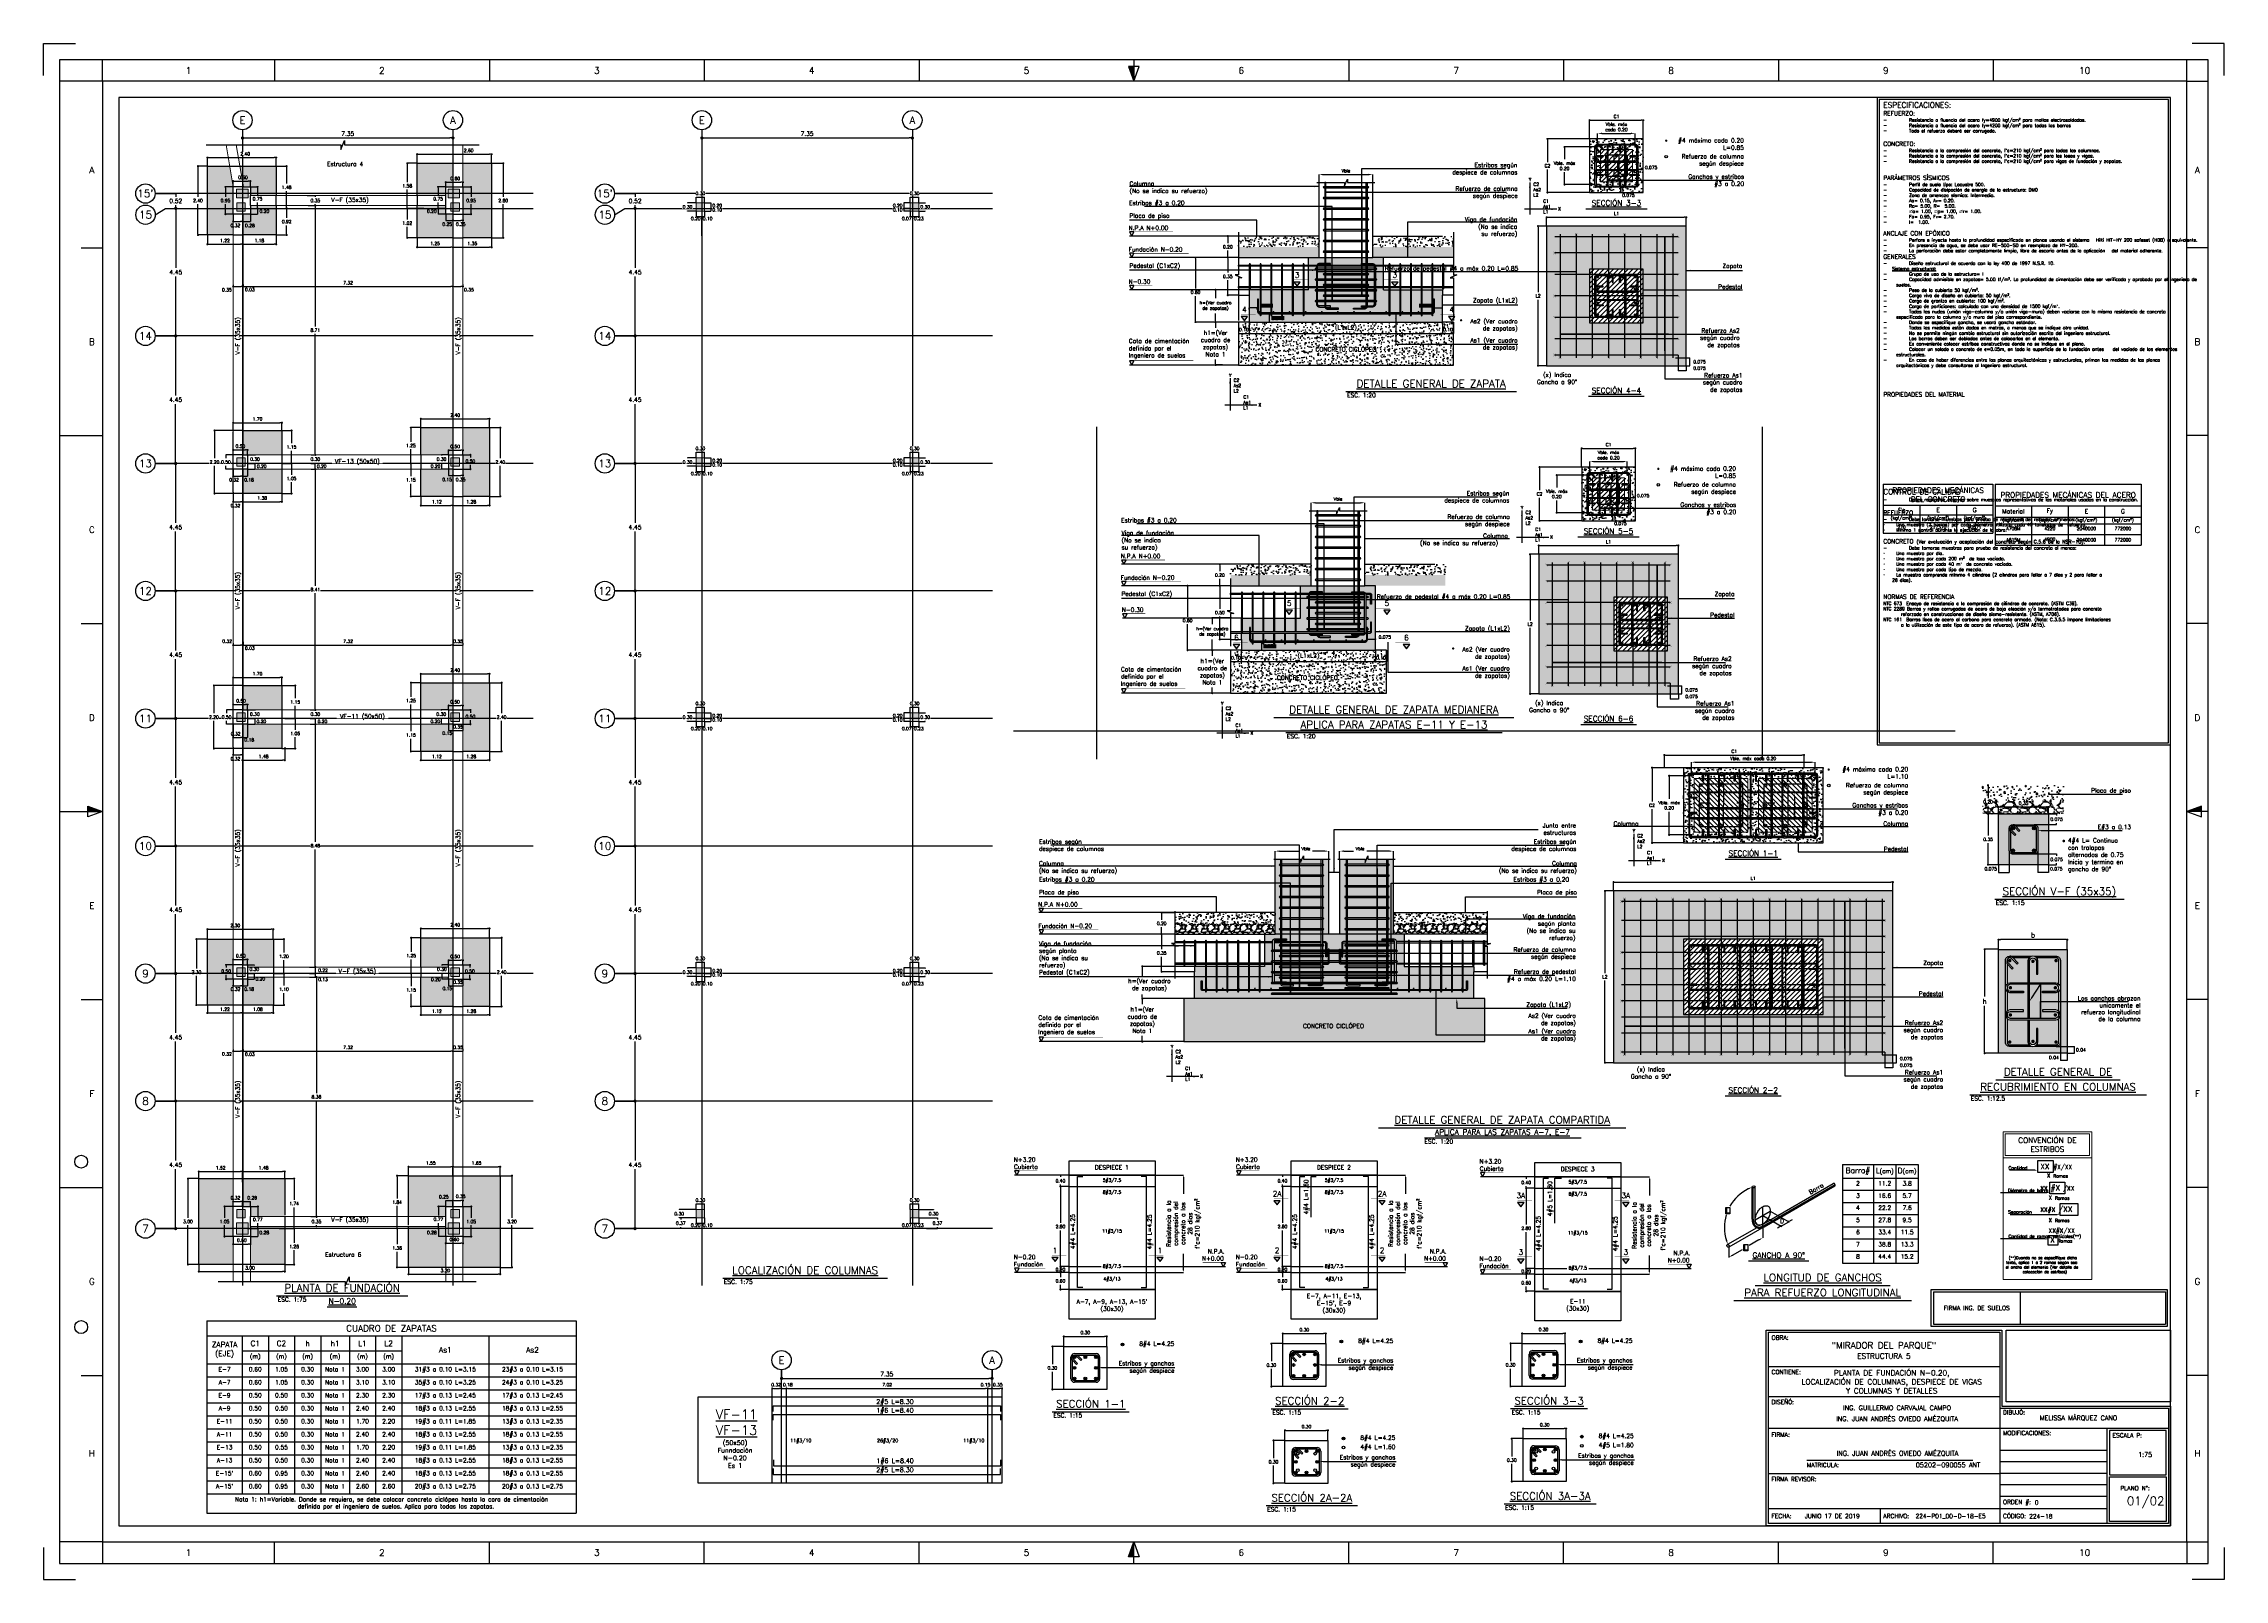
# Paper-space layout '224-P01_00-T-18-E5' of a CAD drawing. Header units: millimetres. Extents: x 0 to 1.01, y 0 to 0.72.
# The model-space entities are those that its viewports show. They can reach past a viewport. Long polylines and large blocks are cut down to what shows.
import ezdxf
from ezdxf import colors
from ezdxf.entities.mleader import LeaderData, LeaderLine
from ezdxf.enums import TextEntityAlignment as Align
from ezdxf.math import Vec2, Vec3

# ---------------------------------------------------------------- set-up
doc = ezdxf.new("R2010")
doc.units = ezdxf.units.MM
doc.header["$LTSCALE"] = 0.01
doc.header["$PDMODE"] = 3
doc.linetypes.add('DASHDOT', pattern=[1, 0.5, -0.25, 0, -0.25])
doc.linetypes.add('DASHED2', pattern=[0.375, 0.25, -0.125])
for name, color, linetype in [('FC_BORDE COLUMNA', 6, 'DASHED2'), ('FC_BORDES', 4, 'Continuous'), ('FC_CIRCULO DE EJES', 3, 'Continuous'), ('FC_COTAS', 1, 'Continuous'), ('FC_COTAS @ 100', 1, 'Continuous'), ('FC_COTAS @ 12.5', 1, 'Continuous'), ('FC_COTAS @ 15', 1, 'Continuous'), ('FC_COTAS @ 20', 1, 'Continuous'), ('FC_COTAS @ 75', 1, 'Continuous'), ('FC_COTAS EJES', 1, 'Continuous'), ('FC_COTAS EJES @ 75', 1, 'Continuous'), ('FC_EJES', 1, 'DASHDOT'), ('FC_ESTRIBOS', 3, 'Continuous'), ('FC_HATCH 251', 251, 'Continuous'), ('FC_HATCH 253', 253, 'Continuous'), ('FC_HATCH 254', 254, 'Continuous'), ('FC_HATCH COLUMNAS', 253, 'Continuous'), ('FC_HATCH ZAPATAS', 254, 'Continuous'), ('FC_LINEA CORTE', 1, 'Continuous'), ('FC_PEDESTAL', 4, 'Continuous'), ('FC_PROYECCION', 6, 'DASHED2'), ('FC_R-100', 12, 'Continuous'), ('FC_R-140', 2, 'Continuous'), ('FC_R-140 @ 1', 2, 'Continuous'), ('FC_R-140 @ 100', 2, 'Continuous'), ('FC_R-175', 5, 'Continuous'), ('FC_R-200', 5, 'Continuous'), ('FC_R-200 @ 1', 5, 'Continuous'), ('FC_R-60', 11, 'Continuous'), ('FC_R-60 @ 100', 11, 'Continuous'), ('FC_R-60 @ 75', 11, 'Continuous'), ('FC_R-80', 11, 'Continuous'), ('FC_R-80 @ 1', 11, 'Continuous'), ('FC_R-80 @ 100', 11, 'Continuous'), ('FC_R-80 @ 15', 11, 'Continuous'), ('FC_R-80 @ 20', 11, 'Continuous'), ('FC_R-80 @ 50', 11, 'Continuous'), ('FC_R-80 @ 75', 11, 'Continuous'), ('FC_REFUERZO', 5, 'Continuous'), ('FC_REFUERZO 2', 1, 'Continuous'), ('FC_REVISION', 32, 'Continuous'), ('FC_ROTULO', 5, 'Continuous'), ('FC_ZAPATAS', 3, 'Continuous')]:
    doc.layers.add(name, color=color, linetype=linetype)
doc.layers.add('FC_COLUMNAS', color=5, linetype='Continuous', lineweight=15)
doc.layers.add('FC_VIGAS', color=2, linetype='Continuous', lineweight=0)
for name, color, linetype, plot in [('FC_DEFPOINTS', 250, 'Continuous', False), ('FC_HOJA', 230, 'Continuous', False), ('FC_HOJA LAYOUT', 230, 'Continuous', False)]:
    doc.layers.add(name, color=color, linetype=linetype, plot=plot)
doc.layers.get('FC_DEFPOINTS').off()
doc.styles.add('FC_TEXT', font='romans.shx', dxfattribs={"height": 0.002})
doc.styles.add('FC_TEXT1', font='romans.shx')
doc.styles.add('REG', font='ROMANS')
doc.styles.add('romans', font='romans.shx')
doc.styles.get("Standard").update_dxf_attribs({"font": 'romans.shx'})
doc.linetypes.add('ZIGZAG', pattern='A,0.00254,-5.08,[131,ltypeshp.shx,S=5.08,R=0,X=-5.08,Y=0],-10.16,[131,ltypeshp.shx,S=5.08,R=180,X=5.08,Y=0],-5.08', length=20.32254)
doc.dimstyles.new('FC_COTAS', dxfattribs={"dimtxt": 0.0015, "dimasz": 0.001, "dimexe": 0, "dimexo": 0, "dimgap": 0.001, "dimtad": 1, "dimtih": 1, "dimtoh": 1, "dimzin": 0, "dimdsep": 46, "dimtxsty": 'FC_TEXT1', "dimblk": 'DOT', "dimcen": 0.09, "dimclrd": 256, "dimclre": 256, "dimclrt": 256, "dimadec": 0, "dimazin": 0, "dimtfac": 1, "dimtix": 1, "dimtmove": 2, "dimatfit": 3, "dimfxl": 1.002, "dimtolj": 1, "dimtzin": 0, "dimlwd": -1, "dimarcsym": 0})
doc.dimstyles.new('FC_COTAS EJES', dxfattribs={"dimtxt": 0.002, "dimasz": 0.0015, "dimexe": 0, "dimexo": 0, "dimgap": 0.001, "dimtad": 1, "dimtih": 1, "dimtoh": 1, "dimzin": 0, "dimdsep": 46, "dimtxsty": 'FC_TEXT1', "dimblk": 'DOT', "dimcen": 0.09, "dimclrd": 256, "dimclre": 256, "dimclrt": 256, "dimadec": 0, "dimazin": 0, "dimtfac": 1, "dimtix": 1, "dimtmove": 2, "dimatfit": 3, "dimfxl": 1.002, "dimtolj": 1, "dimtzin": 0, "dimlwd": -1, "dimarcsym": 0})
doc.dimstyles.new('FC_COTAS$7', dxfattribs={"dimtxt": 0.002, "dimasz": 0.002, "dimexe": 0, "dimexo": 0, "dimgap": 0.000375, "dimtad": 2, "dimtih": 1, "dimtoh": 1, "dimzin": 0, "dimdsep": 46, "dimtxsty": 'FC_TEXT1', "dimblk": 'DOT', "dimcen": 0.09, "dimclrd": 256, "dimclre": 256, "dimclrt": 11, "dimadec": 0, "dimazin": 0, "dimtfac": 1, "dimtix": 1, "dimtmove": 2, "dimatfit": 3, "dimfxl": 1.002, "dimtolj": 1, "dimtzin": 0, "dimlwd": -1, "dimarcsym": 0})
pattern_1 = [(228.012788, (46.512146, -42.455448), (-0.8128, -0.9144), [0.01366886, -1.35321935]), (184.969741, (46.5030024, -42.465608), (1.2191999995, 0.1016000058), [0.0234562, -2.32216196]), (132.510447, (46.4796344, -42.46764), (1.0160000004, -1.1175999996), [0.01653926, -1.6373889]), (267.273689, (46.4400104, -42.49304), (0.1016000002, 2.032), [0.02136018, -2.1146575]), (292.833654, (46.4389944, -42.514376), (-0.50800000004, 1.2192), [0.02094535, -2.0735923]), (357.273689, (46.4471224, -42.53368), (-2.032, 0.1016000002), [0.02136018, -2.1146575]), (37.69424, (46.4684584, -42.534696), (-1.32079999994, -1.01600000008), [0.02824775, -2.7965246]), (72.255328, (46.4908104, -42.517424), (0.7112000002, 2.23519999994), [0.02666878, -2.64021026]), (121.429566, (46.4989384, -42.492024), (-0.8128000001, 1.3207999999), [0.02143252, -2.12182183]), (175.236358, (46.487762, -42.473736), (1.1176, -0.1016000002), [0.02446853, -1.19895748]), (222.397438, (46.4633784, -42.471704), (-1.21919999996, -1.11760000004), [0.03164312, -3.1326709]), (138.814075, (46.540594, -42.494056), (-0.7112, 0.6096), [0.01080018, -1.06922263]), (171.469234, (46.5324664, -42.486944), (1.3208, -0.2031999998), [0.02054728, -2.03418556]), (225, (46.512146, -42.483896), (-1e-17, -0.1016), [0.01436837, -0.12931572]), (203.19859, (46.505034, -42.471704), (0.508, 0.2032), [0.00773765, -0.7660249]), (291.80141, (46.497922, -42.474752), (-0.1016, 0.3048), [0.01094262, -0.53619012]), (30.963757, (46.501986, -42.484912), (0.3048, 0.2032), [0.0177728, -0.57465193]), (161.56505, (46.517226, -42.475768), (0.2032, -0.1016), [0.0128515, -0.30843592]), (16.38954, (46.4389944, -42.474752), (1.016, 0.3048), [0.01800352, -1.78235307]), (70.346176, (46.4562664, -42.469672), (-0.4064, -1.1176), [0.01510396, -1.49528863]), (293.19859, (46.517226, -42.455448), (-0.2032, 0.508), [0.0154752, -0.75828734]), (343.61046, (46.5233224, -42.469672), (-1.016, 0.3047999999), [0.01800352, -1.78235307]), (339.443955, (46.438994, -42.537744), (-0.508, 0.2032), [0.0173614, -0.85070937]), (294.77514, (46.4552504, -42.54384), (-0.5080000006, 1.1175999997), [0.0145469, -1.44014374]), (66.80141, (46.518242, -42.557048), (0.2032, 0.508), [0.0154752, -0.75828734]), (17.354025, (46.5243384, -42.542824), (-1.3208, -0.4064000001), [0.0170313, -1.68609504]), (69.443955, (46.468458, -42.557048), (-0.2032, -0.508), [0.0086807, -0.85939008]), (101.30993, (46.512146, -42.557048), (-0.1016, 0.4064), [0.0051806, -0.5128798]), (165.96376, (46.51113, -42.551968), (0.3048, -0.1016), [0.02094535, -0.3979622]), (186.009006, (46.4908104, -42.546888), (1.016, 0.1016000001), [0.01941068, -1.9216546]), (303.69007, (46.501986, -42.494056), (-0.1016, 0.2032), [0.01465296, -0.35167105]), (353.157227, (46.5101144, -42.506248), (1.7272, -0.2031999999), [0.02558227, -2.53264036]), (60.945396, (46.535514, -42.509296), (-0.4064, -0.7112), [0.01046033, -1.0355757]), (90, (46.54059, -42.50015), (-0.1016, 0.1016), [0.006096, -0.095504]), (120.256437, (46.4887784, -42.54384), (0.4064, -0.7112), [0.01411468, -1.39735763]), (48.012787, (46.481666, -42.531648), (0.8128, 0.9144), [0.0273377, -1.3395505]), (0, (46.49995, -42.51133), (0.1016, 0.1016), [0.026416, -0.075184]), (325.304846, (46.5263704, -42.511328), (1.0160000004, -0.7111999995), [0.01606438, -1.59037267]), (254.054604, (46.539578, -42.520472), (-0.1016, -0.4064), [0.01479316, -0.724866]), (207.645975, (46.5355144, -42.534696), (-1.9304000001, -1.01599999987), [0.0240858, -2.38449858]), (175.426079, (46.5141784, -42.545872), (-1.3208, 0.1016), [0.02548118, -2.52263386])]
pattern_2 = [(95, (22.74936, -42.31885), (0.07004733, 0.05877669), [0.009525, -0.104775]), (40, (22.74936, -42.31885), (-0.08000923, 0.05508836), [0.00762, -0.0838203]), (145.45144, (22.7552, -42.31395), (-0.0099619, 0.11386505), [0.008095, -0.08904512]), (91.1842, (22.7314, -42.30089), (0.11070512, 0.0809767), [0.0142875, -0.1571625]), (141.63556, (22.74063, -42.29414), (-0.0035433, 0.17141338), [0.0121425, -0.1335678]), (36.18415, (22.7314, -42.30089), (-0.0035433, 0.1714134), [0.01143, -0.12572987]), (66, (22.74487, -42.2964), (0.08975999, 0.01744757), [0.009525, -0.104775]), (11, (22.74487, -42.2964), (-0.04326996, 0.0869706), [0.00762, -0.08382]), (116.45145, (22.75235, -42.29494), (0.04649003, 0.10441817), [0.008095, -0.08904497]), (82.5, (22.749363, -42.31885), (-0.028802735, 0.030986707), [0, -0.082804, 0, -0.08509, 0, -0.0841375]), (52.5, (22.749363, -42.31885), (-0.011794864, 0.0590435), [0, -0.048514, 0, -0.080899, 0, -0.0320675]), (12.5, (22.729337, -42.338875), (0.049963932, 0.045913098), [0, -0.03175, 0, -0.09906, 0, -0.131445]), (2.5, (22.720357, -42.347855), (0.04338195, 0.061361196), [0, -0.041275, 0, -0.065786, 0, -0.093345])]

# ---------------------------------------------------------------- blocks, each defined once
blk = doc.blocks.new('*T22')
at = {"layer": 'FC_BORDES', "color": 0, "linetype": 'ByBlock', "lineweight": -2, "ltscale": 0.6, "transparency": 16777216}
for p, q in [((0, 0), (0.1081, 0)), ((0, 0), (0, -0.015)), ((0.0404, 0), (0.0404, -0.015)), ((0.1081, 0), (0.1081, -0.015)), ((0, -0.015), (0.1081, -0.015))]:
    blk.add_line(p, q, dxfattribs=at)
at = {"layer": 'FC_BORDES', "color": 2, "ltscale": 0.6, "transparency": 16777216, "insert": (0.0202, -0.0075), "char_height": 0.002, "width": 0.040414, "attachment_point": 5, "style": 'FC_TEXT1'}
blk.add_mtext('{\\C12;FIRMA ING. DE SUELOS}', dxfattribs=at)
blk = doc.blocks.new('*T204')
at = {"layer": 'FC_BORDES', "color": 0, "linetype": 'ByBlock', "lineweight": -2, "ltscale": 0.6, "transparency": 16777216}
for p, q in [((0, 0), (0.051, 0)), ((0, 0), (0, -0.0228)), ((0.051, 0), (0.051, -0.0228)), ((0, -0.0098), (0.051, -0.0098)), ((0.017, -0.0098), (0.017, -0.0228)), ((0.034, -0.0098), (0.034, -0.0228)), ((0, -0.0142), (0.051, -0.0142)), ((0, -0.0178), (0.051, -0.0178)), ((0, -0.0228), (0.051, -0.0228))]:
    blk.add_line(p, q, dxfattribs=at)
at = {"layer": 'FC_BORDES', "color": 5, "ltscale": 0.6, "transparency": 16777216, "insert": (0.0255, -0.0049), "char_height": 0.0025, "width": 0.050997, "attachment_point": 5, "style": 'FC_TEXT1'}
blk.add_mtext('PROPIEDADES MECÁNICAS DEL CONCRETO', dxfattribs=at)
at = {"layer": 'FC_BORDES', "color": 2, "ltscale": 0.6, "transparency": 16777216, "width": 0.016997, "attachment_point": 5, "style": 'FC_TEXT1'}
for s, insert, char_height in [('{\\C12;(kgf/cm²)}', (0.0085, -0.016), 0.0015), ("f'c ", (0.0085, -0.012), 0.002), ('{\\C12;(kgf/cm²)}', (0.0255, -0.016), 0.0015), ('E', (0.0255, -0.012), 0.002), ('{\\C12;(kgf/cm²)}', (0.0425, -0.016), 0.0015), ('G ', (0.0425, -0.012), 0.002)]:
    blk.add_mtext(s, dxfattribs=dict(at, insert=insert, char_height=char_height))
at = {"layer": 'FC_BORDES', "color": 11, "ltscale": 0.6, "transparency": 16777216, "char_height": 0.0015, "width": 0.014, "attachment_point": 2, "style": 'FC_TEXT1'}
for s, insert in [('210', (0.0085, -0.0193)), ('217370', (0.0255, -0.0193)), ('90571', (0.0425, -0.0193))]:
    blk.add_mtext(s, dxfattribs=dict(at, insert=insert))
blk = doc.blocks.new('*T205')
at = {"layer": 'FC_BORDES', "color": 0, "linetype": 'ByBlock', "lineweight": -2, "ltscale": 0.6, "transparency": 16777216}
for p, q in [((0, 0), (0.068, 0)), ((0, 0), (0, -0.0284)), ((0.068, 0), (0.068, -0.0284)), ((0, -0.01), (0.068, -0.01)), ((0.017, -0.01), (0.017, -0.0284)), ((0.034, -0.01), (0.034, -0.0284)), ((0.051, -0.01), (0.051, -0.0284)), ((0, -0.0153), (0.068, -0.0153)), ((0, -0.0184), (0.068, -0.0184)), ((0, -0.0234), (0.068, -0.0234)), ((0, -0.0284), (0.068, -0.0284))]:
    blk.add_line(p, q, dxfattribs=at)
at = {"layer": 'FC_BORDES', "color": 5, "ltscale": 0.6, "transparency": 16777216, "insert": (0.034, -0.005), "char_height": 0.0025, "width": 0.067997, "attachment_point": 5, "style": 'FC_TEXT1'}
blk.add_mtext('PROPIEDADES MECÁNICAS DEL ACERO', dxfattribs=at)
at = {"layer": 'FC_BORDES', "color": 2, "ltscale": 0.6, "transparency": 16777216, "width": 0.016997, "attachment_point": 5, "style": 'FC_TEXT1'}
for s, insert, char_height in [('Material', (0.0085, -0.0126), 0.002), ('{\\C12;(kgf/cm²)}', (0.0085, -0.0169), 0.0015), ('{\\C12;(kgf/cm²)}', (0.0255, -0.0169), 0.0015), ('Fy ', (0.0255, -0.0126), 0.002), ('{\\C12;(kgf/cm²)}', (0.0425, -0.0169), 0.0015), ('E', (0.0425, -0.0126), 0.002), ('{\\C12;(kgf/cm²)}', (0.0595, -0.0169), 0.0015), ('G ', (0.0595, -0.0126), 0.002)]:
    blk.add_mtext(s, dxfattribs=dict(at, insert=insert, char_height=char_height))
at = {"layer": 'FC_BORDES', "color": 11, "ltscale": 0.6, "transparency": 16777216, "char_height": 0.0015, "width": 0.014, "style": 'FC_TEXT1'}
for s, insert, attachment_point in [('A706M', (0.0085, -0.0199), 2), ('4220', (0.0255, -0.0199), 2), ('2040000', (0.0425, -0.0199), 2), ('772000', (0.0595, -0.0199), 2), ('A615M', (0.0085, -0.0259), 5), ('4900', (0.0255, -0.0249), 2), ('2040000', (0.0425, -0.0259), 5), ('772000', (0.0595, -0.0259), 5)]:
    blk.add_mtext(s, dxfattribs=dict(at, insert=insert, attachment_point=attachment_point))
blk = doc.blocks.new('FC_B_ROTULO B1 HORIZONTAL')
at = {"layer": 'FC_HATCH 253'}
h = blk.add_hatch(color=254, dxfattribs=at)
h.dxf.hatch_style = 1
h.paths.add_polyline_path([(0.5075, 0.6975), (0.5075, 0.7044), (0.505, 0.7044)])
h = blk.add_hatch(color=254, dxfattribs=at)
h.dxf.hatch_style = 1
h.paths.add_polyline_path([(0.0275, 0.3575), (0.0206, 0.3575), (0.0206, 0.36)])
h = blk.add_hatch(color=254, dxfattribs=at)
h.dxf.hatch_style = 1
h.paths.add_polyline_path([(0.9975, 0.3575), (1.0044, 0.3575), (1.0044, 0.36)])
h = blk.add_hatch(color=254, dxfattribs=at)
h.dxf.hatch_style = 1
h.paths.add_polyline_path([(0.5075, 0.0175), (0.5075, 0.0106), (0.505, 0.0106)])
at = {"color": 254, "ltscale": 1.5}
for points in [[(0, 0.7001), (0, 0.715), (0.0149, 0.715)], [(1.015, 0.7001), (1.015, 0.715), (1.0001, 0.715)], [(0, 0.0149), (0, 0), (0.0149, 0)], [(1.015, 0.0149), (1.015, 0), (1.0001, 0)]]:
    blk.add_lwpolyline(points, dxfattribs=at)
at = {"layer": 'FC_BORDES', "color": 4}
blk.add_lwpolyline([(0.0275, 0.0175), (0.9975, 0.0175), (0.9975, 0.6975), (0.0275, 0.6975)], close=True, dxfattribs=at)
at = {"layer": 'FC_BORDES'}
for points in [[(0.989, 0.026), (0.8028, 0.026), (0.8028, 0.1151), (0.9105, 0.1151), (0.9105, 0.0798), (0.989, 0.0798), (0.989, 0.026)], [(0.9605, 0.0704), (0.989, 0.0704), (0.989, 0.026), (0.9605, 0.026)], [(0.9615, 0.0694), (0.9615, 0.0487), (0.988, 0.0487), (0.988, 0.0694), (0.9615, 0.0694)], [(0.9615, 0.0477), (0.988, 0.0477), (0.988, 0.027), (0.9615, 0.027)]]:
    blk.add_lwpolyline(points, close=True, dxfattribs=at)
for points in [[(0.8028, 0.0991), (0.9105, 0.0991)], [(0.8028, 0.0851), (0.9105, 0.0851)], [(0.9105, 0.0798), (0.9105, 0.026)], [(0.8028, 0.0704), (0.9105, 0.0704)], [(0.9105, 0.0704), (0.989, 0.0704)], [(0.8028, 0.0494), (0.9105, 0.0494)], [(0.8028, 0.0331), (0.9605, 0.0331)], [(0.8548, 0.0331), (0.8548, 0.026)]]:
    blk.add_lwpolyline(points, dxfattribs=at)
at = {"layer": 'FC_HATCH 253'}
for points in [[(0.0275, 0.6975), (0.0275, 0.7075)], [(0.1075, 0.7075), (0.1075, 0.6975)], [(0.2075, 0.7075), (0.2075, 0.6975)], [(0.3075, 0.7075), (0.3075, 0.6975)], [(0.4075, 0.7075), (0.4075, 0.6975)], [(0.5075, 0.7075), (0.5075, 0.6975)], [(0.5075, 0.7044), (0.5075, 0.6975)], [(0.6075, 0.7075), (0.6075, 0.6975)], [(0.7075, 0.7075), (0.7075, 0.6975)], [(0.8075, 0.7075), (0.8075, 0.6975)], [(0.9075, 0.7075), (0.9075, 0.6975)], [(0.9975, 0.6975), (0.9975, 0.7075)], [(0.0275, 0.6975), (0.0075, 0.6975)], [(0.9975, 0.6975), (1.0075, 0.6975)], [(0.0175, 0.62), (0.0275, 0.62)], [(1.0075, 0.62), (0.9975, 0.62)], [(0.0075, 0.5325), (0.0275, 0.5325)], [(1.0075, 0.5325), (0.9975, 0.5325)], [(0.0175, 0.445), (0.0275, 0.445)], [(1.0075, 0.445), (0.9975, 0.445)], [(0.0075, 0.3575), (0.0275, 0.3575)], [(0.0175, 0.3575), (0.0275, 0.3575)], [(0.0206, 0.3575), (0.0275, 0.3575)], [(1.0075, 0.3575), (0.9975, 0.3575)], [(1.0075, 0.3575), (0.9975, 0.3575)], [(1.0044, 0.3575), (0.9975, 0.3575)], [(0.0175, 0.27), (0.0275, 0.27)], [(1.0075, 0.27), (0.9975, 0.27)], [(0.0075, 0.1825), (0.0275, 0.1825)], [(1.0075, 0.1825), (0.9975, 0.1825)], [(0.0175, 0.095), (0.0275, 0.095)], [(1.0075, 0.095), (0.9975, 0.095)], [(0.0275, 0.0175), (0.0075, 0.0175)], [(0.0275, 0.0175), (0.0275, 0.0075)], [(0.1075, 0.0075), (0.1075, 0.0175)], [(0.2075, 0.0075), (0.2075, 0.0175)], [(0.3075, 0.0075), (0.3075, 0.0175)], [(0.4075, 0.0075), (0.4075, 0.0175)], [(0.5075, 0.0106), (0.5075, 0.0175)], [(0.5075, 0.0075), (0.5075, 0.0175)], [(0.6075, 0.0075), (0.6075, 0.0175)], [(0.7075, 0.0075), (0.7075, 0.0175)], [(0.8075, 0.0075), (0.8075, 0.0175)], [(0.9075, 0.0075), (0.9075, 0.0175)], [(0.9975, 0.0175), (0.9975, 0.0075)], [(0.9975, 0.0175), (1.0075, 0.0175)]]:
    blk.add_lwpolyline(points, dxfattribs=at)
for points in [[(0.505, 0.7044), (0.5075, 0.6975), (0.51, 0.7044)], [(0.0206, 0.36), (0.0275, 0.3575), (0.0206, 0.355)], [(1.0044, 0.36), (0.9975, 0.3575), (1.0044, 0.355)], [(0.505, 0.0106), (0.5075, 0.0175), (0.51, 0.0106)]]:
    blk.add_lwpolyline(points, close=True, dxfattribs=at)
for centre in [(0.0175, 0.1945), (0.0175, 0.1175)]:
    blk.add_circle(centre, 0.003, dxfattribs=at)
at = {"layer": 'FC_HOJA LAYOUT'}
blk.add_lwpolyline([(0.0075, 0.0075), (1.0075, 0.0075), (1.0075, 0.7075), (0.0075, 0.7075)], close=True, dxfattribs=at)
at = {"layer": 'FC_ROTULO', "color": 7}
blk.add_line((0.8207, 0.0555), (0.898, 0.0555), dxfattribs=at)
at = {"layer": 'FC_ROTULO', "color": 9}
blk.add_lwpolyline([(0.035, 0.025), (0.99, 0.025), (0.99, 0.69), (0.035, 0.69)], close=True, dxfattribs=at)
at = {"layer": 'FC_ROTULO'}
blk.add_lwpolyline([(0.99, 0.025), (0.8018, 0.025), (0.8018, 0.1161), (0.9115, 0.1161), (0.9115, 0.0807), (0.99, 0.0807), (0.99, 0.025)], dxfattribs=at)
blk.add_lwpolyline([(0.9135, 0.1161), (0.99, 0.1161), (0.99, 0.0827), (0.9135, 0.0827)], close=True, dxfattribs=at)
at = {"layer": 'FC_ROTULO', "color": 12}
for points in [[(0.9605, 0.0601), (0.9105, 0.0601)], [(0.9605, 0.0547), (0.9105, 0.0547)], [(0.9605, 0.0494), (0.9105, 0.0494)], [(0.9605, 0.044), (0.9105, 0.044)], [(0.9605, 0.0386), (0.9105, 0.0386)]]:
    blk.add_lwpolyline(points, dxfattribs=at)
at = {"layer": 'FC_R-140', "color": 2, "style": 'FC_TEXT1'}
blk.add_attdef('ESTRUCTURA', text='', height=0.0025, dxfattribs=at).set_placement((0.8566, 0.104), align=Align.MIDDLE_CENTER)
at = {"layer": 'FC_R-175', "style": 'FC_TEXT1'}
blk.add_attdef('PROYECTO', text='', height=0.003, dxfattribs=at).set_placement((0.8566, 0.109), align=Align.MIDDLE_CENTER)
at = {"layer": 'FC_R-80', "style": 'FC_TEXT1'}
for tag, p in [('MODIFICACIÓN1', (0.912, 0.0573)), ('MODIFICACIÓN2', (0.912, 0.0519)), ('MODIFICACIÓN3', (0.912, 0.0465)), ('MODIFICACIÓN4', (0.912, 0.0412)), ('CÓDIGO', (0.9242, 0.0294))]:
    blk.add_attdef(tag, text='', height=0.002, dxfattribs=at).set_placement(p, align=Align.MIDDLE_LEFT)
blk.add_attdef('N.ORDEN', (0.9268, 0.0348), '', height=0.002, dxfattribs=at)
at = {"layer": 'FC_R-80 @ 1', "color": 254, "char_height": 0.003, "attachment_point": 5, "style": 'FC_TEXT'}
for s, insert in [('1', (0.0675, 0.7025)), ('2', (0.1575, 0.7025)), ('3', (0.2575, 0.7025)), ('4', (0.3575, 0.7025)), ('5', (0.4575, 0.7025)), ('6', (0.5575, 0.7025)), ('7', (0.6575, 0.7025)), ('8', (0.7575, 0.7025)), ('9', (0.8575, 0.7025)), ('10', (0.95, 0.7025)), ('A', (0.0225, 0.6562)), ('A', (1.0025, 0.6562)), ('B', (0.0225, 0.5762)), ('B', (1.0025, 0.5762)), ('C', (0.0225, 0.4887)), ('C', (1.0025, 0.4887)), ('D', (0.0225, 0.4012)), ('D', (1.0025, 0.4012)), ('E', (0.0225, 0.3137)), ('E', (1.0025, 0.3137)), ('F', (0.0225, 0.2262)), ('F', (1.0025, 0.2262)), ('G', (0.0225, 0.1387)), ('G', (1.0025, 0.1387)), ('H', (0.0225, 0.0587)), ('H', (1.0025, 0.0587)), ('1', (0.0675, 0.0125)), ('2', (0.1575, 0.0125)), ('3', (0.2575, 0.0125)), ('4', (0.3575, 0.0125)), ('5', (0.4575, 0.0125)), ('6', (0.5575, 0.0125)), ('7', (0.6575, 0.0125)), ('8', (0.7575, 0.0125)), ('9', (0.8575, 0.0125)), ('10', (0.95, 0.0125))]:
    blk.add_mtext_dynamic_manual_height_columns(s, width=0.001601, gutter_width=0.045, heights=[0], dxfattribs=dict(at, insert=insert))
at = {"layer": 'FC_R-80 @ 1', "color": 12, "char_height": 0.002, "style": 'FC_TEXT'}
for s, width, insert, attachment_point in [('OBRA:', 0.008401, (0.8043, 0.1136), 1), ('CONTIENE:', 0.014782, (0.8043, 0.0976), 1), ('DISEÑÓ:', 0.011163, (0.8043, 0.0836), 1), ('DIBUJÓ:', 0.010782, (0.912, 0.0778), 4), ('FIRMA:', 0.009068, (0.8043, 0.0684), 1), ('MODIFICACIONES:', 0.010782, (0.912, 0.0682), 4), ('ESCALA P:', 0.015353, (0.963, 0.0681), 1), ('MATRICULA:', 0.016306, (0.8207, 0.0543), 1), ('FIRMA REVISOR:', 0.023353, (0.8043, 0.0477), 1), ('FECHA:', 0.009925, (0.8043, 0.0295), 4), ('ARCHIVO:', 0.009925, (0.8563, 0.0295), 4), ('ORDEN #:', 0.014591, (0.912, 0.0357), 4), ('CÓDIGO:', 0.009925, (0.912, 0.0295), 4)]:
    blk.add_mtext_dynamic_manual_height_columns(s, width=width, gutter_width=0.01, heights=[0], dxfattribs=dict(at, insert=insert, attachment_point=attachment_point))
blk = doc.blocks.new('*U21')
at = {"layer": 'FC_R-80', "insert": (0, 0), "char_height": 0.0022, "width": 0.064974, "attachment_point": 8, "style": 'FC_TEXT1'}
blk.add_mtext('ING. JUAN ANDRÉS OVIEDO AMÉZQUITA', dxfattribs=at)
at = {"layer": 'FC_ROTULO', "color": 11, "insert": (-0.0002, 0.0173), "char_height": 0.0022, "width": 0.065393, "attachment_point": 5, "style": 'FC_TEXT1'}
blk.add_mtext('ING.^IJUAN ANDRÉS OVIEDO AMÉZQUITA', dxfattribs=at)
at = {"layer": 'FC_ROTULO', "color": 11, "insert": (0.0385, -0.003), "char_height": 0.0022, "attachment_point": 3, "style": 'FC_TEXT1'}
blk.add_mtext_dynamic_manual_height_columns('05202-090055 ANT', width=0.033755, gutter_width=0.045, heights=[0], dxfattribs=at)
blk = doc.blocks.new('*U214')
at = {"layer": 'FC_R-80', "insert": (0, 0), "char_height": 0.002175, "attachment_point": 4, "style": 'FC_TEXT1'}
blk.add_mtext_dynamic_manual_height_columns('MELISSA MÁRQUEZ CANO', width=0.040837, gutter_width=0.045, heights=[0], dxfattribs=at)
blk = doc.blocks.new('*U16')
at = {"layer": 'FC_R-80', "insert": (0, 0), "char_height": 0.00218, "attachment_point": 4, "style": 'FC_TEXT1'}
blk.add_mtext_dynamic_manual_height_columns('1:75', width=0.006962, gutter_width=0.045, heights=[0], dxfattribs=at)
blk = doc.blocks.new('*U5')
at = {"layer": 'FC_ROTULO', "color": 12, "insert": (0.0015, -0.0015), "char_height": 0.002, "attachment_point": 1, "style": 'FC_TEXT1'}
blk.add_mtext_dynamic_manual_height_columns('PLANO N°:', width=0.016389, gutter_width=0.045, heights=[0], dxfattribs=at)
blk = doc.blocks.new('*U213')
at = {"layer": 'FC_ROTULO', "color": 11, "insert": (0, 0), "char_height": 0.0022, "width": 0.057117, "attachment_point": 5, "style": 'FC_TEXT1'}
blk.add_mtext('ING. GUILLERMO CARVAJAL CAMPO', dxfattribs=at)
blk = doc.blocks.new('FC_B_Eje')
at = {"layer": 'FC_CIRCULO DE EJES', "ltscale": 1.5}
blk.add_circle((0, 0), 0.0045, dxfattribs=at)
at = {"ltscale": 1.5, "style": 'FC_TEXT1'}
blk.add_attdef('EJE', text='', height=0.0035, dxfattribs=at).set_placement((0, 0), align=Align.MIDDLE_CENTER)
blk = doc.blocks.new('_Dot')
at = {"color": 0, "linetype": 'ByBlock', "lineweight": -2}
blk.add_line((-0.5, 0), (-1, 0), dxfattribs=at)
at = {"color": 0, "linetype": 'ByBlock', "const_width": 0.5}
blk.add_lwpolyline([(-0.25, 0, 1), (0.25, 0, 1)], format="xyb", close=True, dxfattribs=at)
blk = doc.blocks.new('*D365')
at = {"layer": 'Defpoints', "color": 0, "ltscale": 0.6, "transparency": 16777216}
for p in [(245.728, -51.037), (253.075, -51.037), (253.075, -51.32)]:
    blk.add_point(p, dxfattribs=at)
at = {"layer": 'FC_COTAS EJES', "lineweight": -2, "ltscale": 0.6, "transparency": 16777216}
for p, q in [((245.728, -51.037), (245.728, -51.32)), ((253.075, -51.037), (253.075, -51.32))]:
    blk.add_line(p, q, dxfattribs=at)
at = {"layer": 'FC_COTAS EJES', "ltscale": 0.6, "transparency": 16777216}
blk.add_line((245.841, -51.32), (252.962, -51.32), dxfattribs=at)
at = {"layer": 'FC_COTAS EJES', "ltscale": 0.6, "transparency": 16777216, "xscale": 0.1125, "yscale": 0.1125, "zscale": 0.1125, "rotation": 180}
blk.add_blockref('_Dot', (245.728, -51.32), dxfattribs=at)
at = {"layer": 'FC_COTAS EJES', "ltscale": 0.6, "transparency": 16777216, "xscale": 0.1125, "yscale": 0.1125, "zscale": 0.1125}
blk.add_blockref('_Dot', (253.075, -51.32), dxfattribs=at)
at = {"layer": 'FC_COTAS EJES', "ltscale": 0.6, "transparency": 16777216, "insert": (249.401, -51.17), "char_height": 0.15, "attachment_point": 5, "style": 'FC_TEXT1'}
blk.add_mtext('\\A1;7.35', dxfattribs=at)
blk = doc.blocks.new('*D366')
at = {"layer": 'Defpoints', "color": 0, "ltscale": 0.6, "transparency": 16777216}
for p in [(242.678, -53.26), (243.037, -53.78), (243.398, -53.78)]:
    blk.add_point(p, dxfattribs=at)
at = {"layer": 'FC_COTAS EJES', "lineweight": -2, "ltscale": 0.6, "transparency": 16777216}
for p, q in [((242.678, -53.26), (243.398, -53.26)), ((243.037, -53.78), (243.398, -53.78))]:
    blk.add_line(p, q, dxfattribs=at)
at = {"layer": 'FC_COTAS EJES', "ltscale": 0.6, "transparency": 16777216}
for p, q in [((243.398, -53.26), (243.398, -53.37)), ((243.398, -53.78), (243.398, -53.67))]:
    blk.add_line(p, q, dxfattribs=at)
at = {"layer": 'FC_COTAS EJES', "ltscale": 0.6, "transparency": 16777216, "insert": (243.398, -53.52), "char_height": 0.15, "attachment_point": 5, "style": 'FC_TEXT1'}
blk.add_mtext('\\A1;0.52', dxfattribs=at)
blk = doc.blocks.new('*D367')
at = {"layer": 'Defpoints', "color": 0, "ltscale": 0.6, "transparency": 16777216}
for p in [(243.037, -53.78), (242.678, -58.232), (243.398, -58.232)]:
    blk.add_point(p, dxfattribs=at)
at = {"layer": 'FC_COTAS EJES', "lineweight": -2, "ltscale": 0.6, "transparency": 16777216}
for p, q in [((243.037, -53.78), (243.398, -53.78)), ((242.678, -58.232), (243.398, -58.232))]:
    blk.add_line(p, q, dxfattribs=at)
at = {"layer": 'FC_COTAS EJES', "ltscale": 0.6, "transparency": 16777216}
for p, q in [((243.398, -53.892), (243.398, -55.856)), ((243.398, -58.12), (243.398, -56.156))]:
    blk.add_line(p, q, dxfattribs=at)
at = {"layer": 'FC_COTAS EJES', "ltscale": 0.6, "transparency": 16777216, "xscale": 0.1125, "yscale": 0.1125, "zscale": 0.1125}
for p, rotation in [((243.398, -53.78), 90), ((243.398, -58.232), 270)]:
    blk.add_blockref('_Dot', p, dxfattribs=dict(at, rotation=rotation))
at = {"layer": 'FC_COTAS EJES', "ltscale": 0.6, "transparency": 16777216, "insert": (243.398, -56.006), "char_height": 0.15, "attachment_point": 5, "style": 'FC_TEXT1'}
blk.add_mtext('\\A1;4.45', dxfattribs=at)
blk = doc.blocks.new('*D368')
at = {"layer": 'Defpoints', "color": 0, "ltscale": 0.6, "transparency": 16777216}
for p in [(242.678, -58.232), (242.678, -62.685), (243.395, -62.685)]:
    blk.add_point(p, dxfattribs=at)
at = {"layer": 'FC_COTAS EJES', "lineweight": -2, "ltscale": 0.6, "transparency": 16777216}
for p, q in [((242.678, -58.232), (243.395, -58.232)), ((242.678, -62.685), (243.395, -62.685))]:
    blk.add_line(p, q, dxfattribs=at)
at = {"layer": 'FC_COTAS EJES', "ltscale": 0.6, "transparency": 16777216}
for p, q in [((243.395, -58.345), (243.395, -60.309)), ((243.395, -62.572), (243.395, -60.609))]:
    blk.add_line(p, q, dxfattribs=at)
at = {"layer": 'FC_COTAS EJES', "ltscale": 0.6, "transparency": 16777216, "xscale": 0.1125, "yscale": 0.1125, "zscale": 0.1125}
for p, rotation in [((243.395, -58.232), 90), ((243.395, -62.685), 270)]:
    blk.add_blockref('_Dot', p, dxfattribs=dict(at, rotation=rotation))
at = {"layer": 'FC_COTAS EJES', "ltscale": 0.6, "transparency": 16777216, "insert": (243.395, -60.459), "char_height": 0.15, "attachment_point": 5, "style": 'FC_TEXT1'}
blk.add_mtext('\\A1;4.45', dxfattribs=at)
blk = doc.blocks.new('*D369')
at = {"layer": 'Defpoints', "color": 0, "ltscale": 0.6, "transparency": 16777216}
for p in [(242.678, -62.685), (242.678, -67.137), (243.395, -67.137)]:
    blk.add_point(p, dxfattribs=at)
at = {"layer": 'FC_COTAS EJES', "lineweight": -2, "ltscale": 0.6, "transparency": 16777216}
for p, q in [((242.678, -62.685), (243.395, -62.685)), ((242.678, -67.137), (243.395, -67.137))]:
    blk.add_line(p, q, dxfattribs=at)
at = {"layer": 'FC_COTAS EJES', "ltscale": 0.6, "transparency": 16777216}
for p, q in [((243.395, -62.797), (243.395, -64.761)), ((243.395, -67.025), (243.395, -65.061))]:
    blk.add_line(p, q, dxfattribs=at)
at = {"layer": 'FC_COTAS EJES', "ltscale": 0.6, "transparency": 16777216, "xscale": 0.1125, "yscale": 0.1125, "zscale": 0.1125}
for p, rotation in [((243.395, -62.685), 90), ((243.395, -67.137), 270)]:
    blk.add_blockref('_Dot', p, dxfattribs=dict(at, rotation=rotation))
at = {"layer": 'FC_COTAS EJES', "ltscale": 0.6, "transparency": 16777216, "insert": (243.395, -64.911), "char_height": 0.15, "attachment_point": 5, "style": 'FC_TEXT1'}
blk.add_mtext('\\A1;4.45', dxfattribs=at)
blk = doc.blocks.new('*D370')
at = {"layer": 'Defpoints', "color": 0, "ltscale": 0.6, "transparency": 16777216}
for p in [(242.678, -67.137), (242.678, -71.59), (243.395, -71.59)]:
    blk.add_point(p, dxfattribs=at)
at = {"layer": 'FC_COTAS EJES', "lineweight": -2, "ltscale": 0.6, "transparency": 16777216}
for p, q in [((242.678, -67.137), (243.395, -67.137)), ((242.678, -71.59), (243.395, -71.59))]:
    blk.add_line(p, q, dxfattribs=at)
at = {"layer": 'FC_COTAS EJES', "ltscale": 0.6, "transparency": 16777216}
for p, q in [((243.395, -67.25), (243.395, -69.214)), ((243.395, -71.477), (243.395, -69.514))]:
    blk.add_line(p, q, dxfattribs=at)
at = {"layer": 'FC_COTAS EJES', "ltscale": 0.6, "transparency": 16777216, "xscale": 0.1125, "yscale": 0.1125, "zscale": 0.1125}
for p, rotation in [((243.395, -67.137), 90), ((243.395, -71.59), 270)]:
    blk.add_blockref('_Dot', p, dxfattribs=dict(at, rotation=rotation))
at = {"layer": 'FC_COTAS EJES', "ltscale": 0.6, "transparency": 16777216, "insert": (243.395, -69.364), "char_height": 0.15, "attachment_point": 5, "style": 'FC_TEXT1'}
blk.add_mtext('\\A1;4.45', dxfattribs=at)
blk = doc.blocks.new('*D371')
at = {"layer": 'Defpoints', "color": 0, "ltscale": 0.6, "transparency": 16777216}
for p in [(242.678, -71.59), (242.678, -76.042), (243.395, -76.042)]:
    blk.add_point(p, dxfattribs=at)
at = {"layer": 'FC_COTAS EJES', "lineweight": -2, "ltscale": 0.6, "transparency": 16777216}
for p, q in [((242.678, -71.59), (243.395, -71.59)), ((242.678, -76.042), (243.395, -76.042))]:
    blk.add_line(p, q, dxfattribs=at)
at = {"layer": 'FC_COTAS EJES', "ltscale": 0.6, "transparency": 16777216}
for p, q in [((243.395, -71.702), (243.395, -73.666)), ((243.395, -75.93), (243.395, -73.966))]:
    blk.add_line(p, q, dxfattribs=at)
at = {"layer": 'FC_COTAS EJES', "ltscale": 0.6, "transparency": 16777216, "xscale": 0.1125, "yscale": 0.1125, "zscale": 0.1125}
for p, rotation in [((243.395, -71.59), 90), ((243.395, -76.042), 270)]:
    blk.add_blockref('_Dot', p, dxfattribs=dict(at, rotation=rotation))
at = {"layer": 'FC_COTAS EJES', "ltscale": 0.6, "transparency": 16777216, "insert": (243.395, -73.816), "char_height": 0.15, "attachment_point": 5, "style": 'FC_TEXT1'}
blk.add_mtext('\\A1;4.45', dxfattribs=at)
blk = doc.blocks.new('*D372')
at = {"layer": 'Defpoints', "color": 0, "ltscale": 0.6, "transparency": 16777216}
for p in [(242.678, -76.042), (242.678, -80.495), (243.395, -80.495)]:
    blk.add_point(p, dxfattribs=at)
at = {"layer": 'FC_COTAS EJES', "lineweight": -2, "ltscale": 0.6, "transparency": 16777216}
for p, q in [((242.678, -76.042), (243.395, -76.042)), ((242.678, -80.495), (243.395, -80.495))]:
    blk.add_line(p, q, dxfattribs=at)
at = {"layer": 'FC_COTAS EJES', "ltscale": 0.6, "transparency": 16777216}
for p, q in [((243.395, -76.155), (243.395, -78.119)), ((243.395, -80.382), (243.395, -78.419))]:
    blk.add_line(p, q, dxfattribs=at)
at = {"layer": 'FC_COTAS EJES', "ltscale": 0.6, "transparency": 16777216, "xscale": 0.1125, "yscale": 0.1125, "zscale": 0.1125}
for p, rotation in [((243.395, -76.042), 90), ((243.395, -80.495), 270)]:
    blk.add_blockref('_Dot', p, dxfattribs=dict(at, rotation=rotation))
at = {"layer": 'FC_COTAS EJES', "ltscale": 0.6, "transparency": 16777216, "insert": (243.395, -78.269), "char_height": 0.15, "attachment_point": 5, "style": 'FC_TEXT1'}
blk.add_mtext('\\A1;4.45', dxfattribs=at)
blk = doc.blocks.new('*D373')
at = {"layer": 'Defpoints', "color": 0, "ltscale": 0.6, "transparency": 16777216}
for p in [(242.678, -80.495), (242.678, -84.947), (243.395, -84.947)]:
    blk.add_point(p, dxfattribs=at)
at = {"layer": 'FC_COTAS EJES', "lineweight": -2, "ltscale": 0.6, "transparency": 16777216}
for p, q in [((242.678, -80.495), (243.395, -80.495)), ((242.678, -84.947), (243.395, -84.947))]:
    blk.add_line(p, q, dxfattribs=at)
at = {"layer": 'FC_COTAS EJES', "ltscale": 0.6, "transparency": 16777216}
for p, q in [((243.395, -80.607), (243.395, -82.571)), ((243.395, -84.835), (243.395, -82.871))]:
    blk.add_line(p, q, dxfattribs=at)
at = {"layer": 'FC_COTAS EJES', "ltscale": 0.6, "transparency": 16777216, "xscale": 0.1125, "yscale": 0.1125, "zscale": 0.1125}
for p, rotation in [((243.395, -80.495), 90), ((243.395, -84.947), 270)]:
    blk.add_blockref('_Dot', p, dxfattribs=dict(at, rotation=rotation))
at = {"layer": 'FC_COTAS EJES', "ltscale": 0.6, "transparency": 16777216, "insert": (243.395, -82.721), "char_height": 0.15, "attachment_point": 5, "style": 'FC_TEXT1'}
blk.add_mtext('\\A1;4.45', dxfattribs=at)
blk = doc.blocks.new('*D374')
at = {"layer": 'Defpoints', "color": 0, "ltscale": 0.6, "transparency": 16777216}
for p in [(242.678, -84.947), (242.678, -89.4), (243.395, -89.4)]:
    blk.add_point(p, dxfattribs=at)
at = {"layer": 'FC_COTAS EJES', "lineweight": -2, "ltscale": 0.6, "transparency": 16777216}
for p, q in [((242.678, -84.947), (243.395, -84.947)), ((242.678, -89.4), (243.395, -89.4))]:
    blk.add_line(p, q, dxfattribs=at)
at = {"layer": 'FC_COTAS EJES', "ltscale": 0.6, "transparency": 16777216}
for p, q in [((243.395, -85.06), (243.395, -87.024)), ((243.395, -89.287), (243.395, -87.324))]:
    blk.add_line(p, q, dxfattribs=at)
at = {"layer": 'FC_COTAS EJES', "ltscale": 0.6, "transparency": 16777216, "xscale": 0.1125, "yscale": 0.1125, "zscale": 0.1125}
for p, rotation in [((243.395, -84.947), 90), ((243.395, -89.4), 270)]:
    blk.add_blockref('_Dot', p, dxfattribs=dict(at, rotation=rotation))
at = {"layer": 'FC_COTAS EJES', "ltscale": 0.6, "transparency": 16777216, "insert": (243.395, -87.174), "char_height": 0.15, "attachment_point": 5, "style": 'FC_TEXT1'}
blk.add_mtext('\\A1;4.45', dxfattribs=at)
blk = doc.blocks.new('FC_B_Columnas E5')
at = {"layer": 'FC_HATCH COLUMNAS', "ltscale": 1.5}
h = blk.add_hatch(color=256, dxfattribs=at)
h.dxf.hatch_style = 1
h.paths.add_polyline_path([(245.525, -53.58), (245.825, -53.58), (245.825, -53.88), (245.525, -53.88)])
h.paths.add_polyline_path([(253.005, -53.58), (253.305, -53.58), (253.305, -53.88), (253.005, -53.88)])
h.paths.add_polyline_path([(253.005, -88.73), (253.305, -88.73), (253.305, -89.03), (253.005, -89.03)])
h.paths.add_polyline_path([(245.525, -88.73), (245.825, -88.73), (245.825, -89.03), (245.525, -89.03)])
h.paths.add_polyline_path([(245.525, -62.485), (245.825, -62.485), (245.825, -62.785), (245.525, -62.785)])
h.paths.add_polyline_path([(245.525, -71.39), (245.825, -71.39), (245.825, -71.69), (245.525, -71.69)])
h.paths.add_polyline_path([(245.525, -80.295), (245.825, -80.295), (245.825, -80.595), (245.525, -80.595)])
h.paths.add_polyline_path([(253.005, -62.485), (253.305, -62.485), (253.305, -62.785), (253.005, -62.785)])
h.paths.add_polyline_path([(253.005, -71.39), (253.305, -71.39), (253.305, -71.69), (253.005, -71.69)])
h.paths.add_polyline_path([(253.005, -80.295), (253.305, -80.295), (253.305, -80.595), (253.005, -80.595)])
at = {"layer": 'FC_COLUMNAS', "ltscale": 0.6}
for points in [[(245.525, -53.58), (245.825, -53.58), (245.825, -53.88), (245.525, -53.88)], [(253.005, -53.58), (253.305, -53.58), (253.305, -53.88), (253.005, -53.88)], [(245.525, -62.485), (245.825, -62.485), (245.825, -62.785), (245.525, -62.785)], [(253.005, -62.485), (253.305, -62.485), (253.305, -62.785), (253.005, -62.785)], [(245.525, -71.39), (245.825, -71.39), (245.825, -71.69), (245.525, -71.69)], [(253.005, -71.39), (253.305, -71.39), (253.305, -71.69), (253.005, -71.69)], [(245.525, -80.295), (245.825, -80.295), (245.825, -80.595), (245.525, -80.595)], [(253.005, -80.295), (253.305, -80.295), (253.305, -80.595), (253.005, -80.595)], [(245.525, -88.73), (245.825, -88.73), (245.825, -89.03), (245.525, -89.03)], [(253.005, -88.73), (253.305, -88.73), (253.305, -89.03), (253.005, -89.03)]]:
    blk.add_lwpolyline(points, close=True, dxfattribs=at)
blk = doc.blocks.new('*D26')
at = {"layer": 'Defpoints', "color": 0, "ltscale": 0.6, "transparency": 16777216}
for p in [(45.57, 34.748), (45.27, 34.555), (45.57, 34.555)]:
    blk.add_point(p, dxfattribs=at)
at = {"layer": 'FC_COTAS', "lineweight": -2, "ltscale": 0.6, "transparency": 16777216}
for p, q in [((45.27, 34.555), (45.27, 34.748)), ((45.57, 34.555), (45.57, 34.748))]:
    blk.add_line(p, q, dxfattribs=at)
at = {"layer": 'FC_COTAS', "ltscale": 0.6, "transparency": 16777216}
blk.add_line((45.27, 34.748), (45.57, 34.748), dxfattribs=at)
at = {"layer": 'FC_COTAS', "ltscale": 0.6, "transparency": 16777216, "insert": (45.42, 34.88), "char_height": 0.1125, "attachment_point": 5, "style": 'FC_TEXT1', "bg_fill": 3, "box_fill_scale": 1.1, "bg_fill_color": 256, "bg_fill_true_color": 13158600, "bg_fill_transparency": 0}
blk.add_mtext('\\A1;0.30', dxfattribs=at)
blk = doc.blocks.new('*D27')
at = {"layer": 'Defpoints', "color": 0, "ltscale": 0.6, "transparency": 16777216}
for p in [(45.27, 34.555), (44.974, 34.255), (45.27, 34.255)]:
    blk.add_point(p, dxfattribs=at)
at = {"layer": 'FC_COTAS', "lineweight": -2, "ltscale": 0.6, "transparency": 16777216}
for p, q in [((45.27, 34.555), (44.974, 34.555)), ((45.27, 34.255), (44.974, 34.255))]:
    blk.add_line(p, q, dxfattribs=at)
at = {"layer": 'FC_COTAS', "ltscale": 0.6, "transparency": 16777216}
for p, q in [((44.974, 34.555), (44.974, 34.536)), ((44.974, 34.255), (44.974, 34.274))]:
    blk.add_line(p, q, dxfattribs=at)
at = {"layer": 'FC_COTAS', "ltscale": 0.6, "transparency": 16777216, "insert": (44.974, 34.405), "char_height": 0.1125, "attachment_point": 5, "style": 'FC_TEXT1', "bg_fill": 3, "box_fill_scale": 1.1, "bg_fill_color": 256, "bg_fill_true_color": 13158600, "bg_fill_transparency": 0}
blk.add_mtext('\\A1;0.30', dxfattribs=at)
blk = doc.blocks.new('*D28')
at = {"layer": 'Defpoints', "color": 0, "ltscale": 0.6, "transparency": 16777216}
for p in [(45.27, 34.255), (45.473, 34.255), (45.473, 34.077)]:
    blk.add_point(p, dxfattribs=at)
at = {"layer": 'FC_COTAS', "lineweight": -2, "ltscale": 0.6, "transparency": 16777216}
for p, q in [((45.27, 34.255), (45.27, 34.077)), ((45.473, 34.255), (45.473, 34.077))]:
    blk.add_line(p, q, dxfattribs=at)
at = {"layer": 'FC_COTAS', "ltscale": 0.6, "transparency": 16777216}
blk.add_line((45.27, 34.077), (45.473, 34.077), dxfattribs=at)
at = {"layer": 'FC_COTAS', "ltscale": 0.6, "transparency": 16777216, "insert": (45.257, 34), "char_height": 0.1125, "attachment_point": 5, "style": 'FC_TEXT1'}
blk.add_mtext('\\A1;0.20', dxfattribs=at)
blk = doc.blocks.new('*D29')
at = {"layer": 'Defpoints', "color": 0, "ltscale": 0.6, "transparency": 16777216}
for p in [(45.57, 34.555), (45.57, 34.355), (45.79, 34.355)]:
    blk.add_point(p, dxfattribs=at)
at = {"layer": 'FC_COTAS', "lineweight": -2, "ltscale": 0.6, "transparency": 16777216}
for p, q in [((45.57, 34.555), (45.79, 34.555)), ((45.57, 34.355), (45.79, 34.355))]:
    blk.add_line(p, q, dxfattribs=at)
at = {"layer": 'FC_COTAS', "ltscale": 0.6, "transparency": 16777216}
blk.add_line((45.79, 34.555), (45.79, 34.355), dxfattribs=at)
at = {"layer": 'FC_COTAS', "ltscale": 0.6, "transparency": 16777216, "insert": (46.009, 34.455), "char_height": 0.1125, "attachment_point": 5, "style": 'FC_TEXT1'}
blk.add_mtext('\\A1;0.20', dxfattribs=at)
blk = doc.blocks.new('*D30')
at = {"layer": 'Defpoints', "color": 0, "ltscale": 0.6, "transparency": 16777216}
for p in [(45.57, 34.355), (45.57, 34.255)]:
    blk.add_point(p, dxfattribs=at)
at = {"layer": 'FC_COTAS', "lineweight": -2, "ltscale": 0.6, "transparency": 16777216}
for p, q in [((45.57, 34.355), (45.79, 34.355)), ((45.57, 34.255), (45.79, 34.255))]:
    blk.add_line(p, q, dxfattribs=at)
at = {"layer": 'FC_COTAS', "ltscale": 0.6, "transparency": 16777216, "insert": (46.009, 34.305), "char_height": 0.1125, "attachment_point": 5, "style": 'FC_TEXT1', "bg_fill": 3, "box_fill_scale": 1.1, "bg_fill_color": 256, "bg_fill_true_color": 13158600, "bg_fill_transparency": 0}
blk.add_mtext('\\A1;0.10', dxfattribs=at)
at = {"layer": 'Defpoints', "color": 0, "ltscale": 0.6, "transparency": 16777216}
blk.add_point((45.79, 34.255), dxfattribs=at)
at = {"layer": 'FC_COTAS', "ltscale": 0.6, "transparency": 16777216}
blk.add_line((45.79, 34.355), (45.79, 34.255), dxfattribs=at)
blk = doc.blocks.new('*D360')
at = {"layer": 'Defpoints', "color": 0, "ltscale": 0.6, "transparency": 16777216}
for p in [(45.57, 34.255), (45.57, 34.077), (45.473, 33.396)]:
    blk.add_point(p, dxfattribs=at)
at = {"layer": 'FC_COTAS', "lineweight": -2, "ltscale": 0.6, "transparency": 16777216}
for p, q in [((45.57, 34.255), (45.57, 34.077)), ((45.473, 33.396), (45.473, 34.077))]:
    blk.add_line(p, q, dxfattribs=at)
at = {"layer": 'FC_COTAS', "ltscale": 0.6, "transparency": 16777216}
blk.add_line((45.473, 34.077), (45.57, 34.077), dxfattribs=at)
at = {"layer": 'FC_COTAS', "ltscale": 0.6, "transparency": 16777216, "insert": (45.673, 34), "char_height": 0.1125, "attachment_point": 5, "style": 'FC_TEXT1'}
blk.add_mtext('\\A1;0.10', dxfattribs=at)
blk = doc.blocks.new('*D31')
at = {"layer": 'Defpoints', "color": 0, "ltscale": 0.6, "transparency": 16777216}
for p in [(53.05, 34.748), (52.75, 34.555), (53.05, 34.555)]:
    blk.add_point(p, dxfattribs=at)
at = {"layer": 'FC_COTAS', "lineweight": -2, "ltscale": 0.6, "transparency": 16777216}
for p, q in [((52.75, 34.555), (52.75, 34.748)), ((53.05, 34.555), (53.05, 34.748))]:
    blk.add_line(p, q, dxfattribs=at)
at = {"layer": 'FC_COTAS', "ltscale": 0.6, "transparency": 16777216}
blk.add_line((52.75, 34.748), (53.05, 34.748), dxfattribs=at)
at = {"layer": 'FC_COTAS', "ltscale": 0.6, "transparency": 16777216, "insert": (52.9, 34.88), "char_height": 0.1125, "attachment_point": 5, "style": 'FC_TEXT1', "bg_fill": 3, "box_fill_scale": 1.1, "bg_fill_color": 256, "bg_fill_true_color": 13158600, "bg_fill_transparency": 0}
blk.add_mtext('\\A1;0.30', dxfattribs=at)
blk = doc.blocks.new('*D32')
at = {"layer": 'Defpoints', "color": 0, "ltscale": 0.6, "transparency": 16777216}
for p in [(52.75, 34.555), (52.527, 34.355), (52.75, 34.355)]:
    blk.add_point(p, dxfattribs=at)
at = {"layer": 'FC_COTAS', "lineweight": -2, "ltscale": 0.6, "transparency": 16777216}
for p, q in [((52.75, 34.555), (52.527, 34.555)), ((52.75, 34.355), (52.527, 34.355))]:
    blk.add_line(p, q, dxfattribs=at)
at = {"layer": 'FC_COTAS', "ltscale": 0.6, "transparency": 16777216}
blk.add_line((52.527, 34.555), (52.527, 34.355), dxfattribs=at)
at = {"layer": 'FC_COTAS', "ltscale": 0.6, "transparency": 16777216, "insert": (52.308, 34.455), "char_height": 0.1125, "attachment_point": 5, "style": 'FC_TEXT1'}
blk.add_mtext('\\A1;0.20', dxfattribs=at)
blk = doc.blocks.new('*D33')
at = {"layer": 'Defpoints', "color": 0, "ltscale": 0.6, "transparency": 16777216}
for p in [(52.75, 34.255), (52.82, 34.255), (52.82, 34.077)]:
    blk.add_point(p, dxfattribs=at)
at = {"layer": 'FC_COTAS', "lineweight": -2, "ltscale": 0.6, "transparency": 16777216}
for p, q in [((52.75, 34.255), (52.75, 34.077)), ((52.82, 34.255), (52.82, 34.077))]:
    blk.add_line(p, q, dxfattribs=at)
at = {"layer": 'FC_COTAS', "ltscale": 0.6, "transparency": 16777216}
blk.add_line((52.75, 34.077), (52.82, 34.077), dxfattribs=at)
at = {"layer": 'FC_COTAS', "ltscale": 0.6, "transparency": 16777216, "insert": (52.623, 34), "char_height": 0.1125, "attachment_point": 5, "style": 'FC_TEXT1'}
blk.add_mtext('\\A1;0.07', dxfattribs=at)
blk = doc.blocks.new('*D34')
at = {"layer": 'Defpoints', "color": 0, "ltscale": 0.6, "transparency": 16777216}
for p in [(53.05, 34.555), (53.05, 34.255), (53.27, 34.255)]:
    blk.add_point(p, dxfattribs=at)
at = {"layer": 'FC_COTAS', "lineweight": -2, "ltscale": 0.6, "transparency": 16777216}
for p, q in [((53.05, 34.555), (53.27, 34.555)), ((53.05, 34.255), (53.27, 34.255))]:
    blk.add_line(p, q, dxfattribs=at)
at = {"layer": 'FC_COTAS', "ltscale": 0.6, "transparency": 16777216}
for p, q in [((53.27, 34.555), (53.27, 34.536)), ((53.27, 34.255), (53.27, 34.274))]:
    blk.add_line(p, q, dxfattribs=at)
at = {"layer": 'FC_COTAS', "ltscale": 0.6, "transparency": 16777216, "insert": (53.27, 34.405), "char_height": 0.1125, "attachment_point": 5, "style": 'FC_TEXT1', "bg_fill": 3, "box_fill_scale": 1.1, "bg_fill_color": 256, "bg_fill_true_color": 13158600, "bg_fill_transparency": 0}
blk.add_mtext('\\A1;0.30', dxfattribs=at)
blk = doc.blocks.new('*D35')
at = {"layer": 'Defpoints', "color": 0, "ltscale": 0.6, "transparency": 16777216}
for p in [(52.82, 34.255), (53.05, 34.255), (53.05, 34.077)]:
    blk.add_point(p, dxfattribs=at)
at = {"layer": 'FC_COTAS', "lineweight": -2, "ltscale": 0.6, "transparency": 16777216}
for p, q in [((52.82, 34.255), (52.82, 34.077)), ((53.05, 34.255), (53.05, 34.077))]:
    blk.add_line(p, q, dxfattribs=at)
at = {"layer": 'FC_COTAS', "ltscale": 0.6, "transparency": 16777216}
blk.add_line((52.82, 34.077), (53.05, 34.077), dxfattribs=at)
at = {"layer": 'FC_COTAS', "ltscale": 0.6, "transparency": 16777216, "insert": (53.043, 34), "char_height": 0.1125, "attachment_point": 5, "style": 'FC_TEXT1'}
blk.add_mtext('\\A1;0.23', dxfattribs=at)
blk = doc.blocks.new('*D36')
at = {"layer": 'Defpoints', "color": 0, "ltscale": 0.6, "transparency": 16777216}
for p in [(45.57, 25.843), (45.27, 25.65), (45.57, 25.65)]:
    blk.add_point(p, dxfattribs=at)
at = {"layer": 'FC_COTAS', "lineweight": -2, "ltscale": 0.6, "transparency": 16777216}
for p, q in [((45.27, 25.65), (45.27, 25.843)), ((45.57, 25.65), (45.57, 25.843))]:
    blk.add_line(p, q, dxfattribs=at)
at = {"layer": 'FC_COTAS', "ltscale": 0.6, "transparency": 16777216}
blk.add_line((45.27, 25.843), (45.57, 25.843), dxfattribs=at)
at = {"layer": 'FC_COTAS', "ltscale": 0.6, "transparency": 16777216, "insert": (45.42, 25.975), "char_height": 0.1125, "attachment_point": 5, "style": 'FC_TEXT1', "bg_fill": 3, "box_fill_scale": 1.1, "bg_fill_color": 256, "bg_fill_true_color": 13158600, "bg_fill_transparency": 0}
blk.add_mtext('\\A1;0.30', dxfattribs=at)
blk = doc.blocks.new('*D37')
at = {"layer": 'Defpoints', "color": 0, "ltscale": 0.6, "transparency": 16777216}
for p in [(45.27, 25.65), (44.974, 25.35), (45.27, 25.35)]:
    blk.add_point(p, dxfattribs=at)
at = {"layer": 'FC_COTAS', "lineweight": -2, "ltscale": 0.6, "transparency": 16777216}
for p, q in [((45.27, 25.65), (44.974, 25.65)), ((45.27, 25.35), (44.974, 25.35))]:
    blk.add_line(p, q, dxfattribs=at)
at = {"layer": 'FC_COTAS', "ltscale": 0.6, "transparency": 16777216}
for p, q in [((44.974, 25.65), (44.974, 25.631)), ((44.974, 25.35), (44.974, 25.369))]:
    blk.add_line(p, q, dxfattribs=at)
at = {"layer": 'FC_COTAS', "ltscale": 0.6, "transparency": 16777216, "insert": (44.974, 25.5), "char_height": 0.1125, "attachment_point": 5, "style": 'FC_TEXT1', "bg_fill": 3, "box_fill_scale": 1.1, "bg_fill_color": 256, "bg_fill_true_color": 13158600, "bg_fill_transparency": 0}
blk.add_mtext('\\A1;0.30', dxfattribs=at)
blk = doc.blocks.new('*D38')
at = {"layer": 'Defpoints', "color": 0, "ltscale": 0.6, "transparency": 16777216}
for p in [(45.27, 25.35), (45.473, 25.35), (45.473, 25.172)]:
    blk.add_point(p, dxfattribs=at)
at = {"layer": 'FC_COTAS', "lineweight": -2, "ltscale": 0.6, "transparency": 16777216}
for p, q in [((45.27, 25.35), (45.27, 25.172)), ((45.473, 25.35), (45.473, 25.172))]:
    blk.add_line(p, q, dxfattribs=at)
at = {"layer": 'FC_COTAS', "ltscale": 0.6, "transparency": 16777216}
blk.add_line((45.27, 25.172), (45.473, 25.172), dxfattribs=at)
at = {"layer": 'FC_COTAS', "ltscale": 0.6, "transparency": 16777216, "insert": (45.257, 25.095), "char_height": 0.1125, "attachment_point": 5, "style": 'FC_TEXT1'}
blk.add_mtext('\\A1;0.20', dxfattribs=at)
blk = doc.blocks.new('*D39')
at = {"layer": 'Defpoints', "color": 0, "ltscale": 0.6, "transparency": 16777216}
for p in [(45.57, 25.65), (45.57, 25.45), (45.79, 25.45)]:
    blk.add_point(p, dxfattribs=at)
at = {"layer": 'FC_COTAS', "lineweight": -2, "ltscale": 0.6, "transparency": 16777216}
for p, q in [((45.57, 25.65), (45.79, 25.65)), ((45.57, 25.45), (45.79, 25.45))]:
    blk.add_line(p, q, dxfattribs=at)
at = {"layer": 'FC_COTAS', "ltscale": 0.6, "transparency": 16777216}
blk.add_line((45.79, 25.65), (45.79, 25.45), dxfattribs=at)
at = {"layer": 'FC_COTAS', "ltscale": 0.6, "transparency": 16777216, "insert": (46.009, 25.55), "char_height": 0.1125, "attachment_point": 5, "style": 'FC_TEXT1'}
blk.add_mtext('\\A1;0.20', dxfattribs=at)
blk = doc.blocks.new('*D40')
at = {"layer": 'Defpoints', "color": 0, "ltscale": 0.6, "transparency": 16777216}
for p in [(45.57, 25.45), (45.57, 25.35)]:
    blk.add_point(p, dxfattribs=at)
at = {"layer": 'FC_COTAS', "lineweight": -2, "ltscale": 0.6, "transparency": 16777216}
for p, q in [((45.57, 25.45), (45.79, 25.45)), ((45.57, 25.35), (45.79, 25.35))]:
    blk.add_line(p, q, dxfattribs=at)
at = {"layer": 'FC_COTAS', "ltscale": 0.6, "transparency": 16777216, "insert": (46.009, 25.4), "char_height": 0.1125, "attachment_point": 5, "style": 'FC_TEXT1', "bg_fill": 3, "box_fill_scale": 1.1, "bg_fill_color": 256, "bg_fill_true_color": 13158600, "bg_fill_transparency": 0}
blk.add_mtext('\\A1;0.10', dxfattribs=at)
at = {"layer": 'Defpoints', "color": 0, "ltscale": 0.6, "transparency": 16777216}
blk.add_point((45.79, 25.35), dxfattribs=at)
at = {"layer": 'FC_COTAS', "ltscale": 0.6, "transparency": 16777216}
blk.add_line((45.79, 25.45), (45.79, 25.35), dxfattribs=at)
blk = doc.blocks.new('*D41')
at = {"layer": 'Defpoints', "color": 0, "ltscale": 0.6, "transparency": 16777216}
for p in [(45.473, 25.35), (45.57, 25.35), (45.57, 25.172)]:
    blk.add_point(p, dxfattribs=at)
at = {"layer": 'FC_COTAS', "lineweight": -2, "ltscale": 0.6, "transparency": 16777216}
for p, q in [((45.473, 25.35), (45.473, 25.172)), ((45.57, 25.35), (45.57, 25.172))]:
    blk.add_line(p, q, dxfattribs=at)
at = {"layer": 'FC_COTAS', "ltscale": 0.6, "transparency": 16777216}
blk.add_line((45.473, 25.172), (45.57, 25.172), dxfattribs=at)
at = {"layer": 'FC_COTAS', "ltscale": 0.6, "transparency": 16777216, "insert": (45.673, 25.095), "char_height": 0.1125, "attachment_point": 5, "style": 'FC_TEXT1'}
blk.add_mtext('\\A1;0.10', dxfattribs=at)
blk = doc.blocks.new('*D42')
at = {"layer": 'Defpoints', "color": 0, "ltscale": 0.6, "transparency": 16777216}
for p in [(45.57, 16.938), (45.27, 16.745), (45.57, 16.745)]:
    blk.add_point(p, dxfattribs=at)
at = {"layer": 'FC_COTAS', "lineweight": -2, "ltscale": 0.6, "transparency": 16777216}
for p, q in [((45.27, 16.745), (45.27, 16.938)), ((45.57, 16.745), (45.57, 16.938))]:
    blk.add_line(p, q, dxfattribs=at)
at = {"layer": 'FC_COTAS', "ltscale": 0.6, "transparency": 16777216}
blk.add_line((45.27, 16.938), (45.57, 16.938), dxfattribs=at)
at = {"layer": 'FC_COTAS', "ltscale": 0.6, "transparency": 16777216, "insert": (45.42, 17.07), "char_height": 0.1125, "attachment_point": 5, "style": 'FC_TEXT1', "bg_fill": 3, "box_fill_scale": 1.1, "bg_fill_color": 256, "bg_fill_true_color": 13158600, "bg_fill_transparency": 0}
blk.add_mtext('\\A1;0.30', dxfattribs=at)
blk = doc.blocks.new('*D43')
at = {"layer": 'Defpoints', "color": 0, "ltscale": 0.6, "transparency": 16777216}
for p in [(45.27, 16.745), (44.974, 16.445), (45.27, 16.445)]:
    blk.add_point(p, dxfattribs=at)
at = {"layer": 'FC_COTAS', "lineweight": -2, "ltscale": 0.6, "transparency": 16777216}
for p, q in [((45.27, 16.745), (44.974, 16.745)), ((45.27, 16.445), (44.974, 16.445))]:
    blk.add_line(p, q, dxfattribs=at)
at = {"layer": 'FC_COTAS', "ltscale": 0.6, "transparency": 16777216}
for p, q in [((44.974, 16.745), (44.974, 16.726)), ((44.974, 16.445), (44.974, 16.464))]:
    blk.add_line(p, q, dxfattribs=at)
at = {"layer": 'FC_COTAS', "ltscale": 0.6, "transparency": 16777216, "insert": (44.974, 16.595), "char_height": 0.1125, "attachment_point": 5, "style": 'FC_TEXT1', "bg_fill": 3, "box_fill_scale": 1.1, "bg_fill_color": 256, "bg_fill_true_color": 13158600, "bg_fill_transparency": 0}
blk.add_mtext('\\A1;0.30', dxfattribs=at)
blk = doc.blocks.new('*D44')
at = {"layer": 'Defpoints', "color": 0, "ltscale": 0.6, "transparency": 16777216}
for p in [(45.27, 16.445), (45.473, 16.445), (45.473, 16.267)]:
    blk.add_point(p, dxfattribs=at)
at = {"layer": 'FC_COTAS', "lineweight": -2, "ltscale": 0.6, "transparency": 16777216}
for p, q in [((45.27, 16.445), (45.27, 16.267)), ((45.473, 16.445), (45.473, 16.267))]:
    blk.add_line(p, q, dxfattribs=at)
at = {"layer": 'FC_COTAS', "ltscale": 0.6, "transparency": 16777216}
blk.add_line((45.27, 16.267), (45.473, 16.267), dxfattribs=at)
at = {"layer": 'FC_COTAS', "ltscale": 0.6, "transparency": 16777216, "insert": (45.257, 16.19), "char_height": 0.1125, "attachment_point": 5, "style": 'FC_TEXT1'}
blk.add_mtext('\\A1;0.20', dxfattribs=at)
blk = doc.blocks.new('*D45')
at = {"layer": 'Defpoints', "color": 0, "ltscale": 0.6, "transparency": 16777216}
for p in [(45.57, 16.745), (45.57, 16.545), (45.79, 16.545)]:
    blk.add_point(p, dxfattribs=at)
at = {"layer": 'FC_COTAS', "lineweight": -2, "ltscale": 0.6, "transparency": 16777216}
for p, q in [((45.57, 16.745), (45.79, 16.745)), ((45.57, 16.545), (45.79, 16.545))]:
    blk.add_line(p, q, dxfattribs=at)
at = {"layer": 'FC_COTAS', "ltscale": 0.6, "transparency": 16777216}
blk.add_line((45.79, 16.745), (45.79, 16.545), dxfattribs=at)
at = {"layer": 'FC_COTAS', "ltscale": 0.6, "transparency": 16777216, "insert": (46.009, 16.645), "char_height": 0.1125, "attachment_point": 5, "style": 'FC_TEXT1'}
blk.add_mtext('\\A1;0.20', dxfattribs=at)
blk = doc.blocks.new('*D46')
at = {"layer": 'Defpoints', "color": 0, "ltscale": 0.6, "transparency": 16777216}
for p in [(45.57, 16.545), (45.57, 16.445)]:
    blk.add_point(p, dxfattribs=at)
at = {"layer": 'FC_COTAS', "lineweight": -2, "ltscale": 0.6, "transparency": 16777216}
for p, q in [((45.57, 16.545), (45.79, 16.545)), ((45.57, 16.445), (45.79, 16.445))]:
    blk.add_line(p, q, dxfattribs=at)
at = {"layer": 'FC_COTAS', "ltscale": 0.6, "transparency": 16777216, "insert": (46.009, 16.495), "char_height": 0.1125, "attachment_point": 5, "style": 'FC_TEXT1', "bg_fill": 3, "box_fill_scale": 1.1, "bg_fill_color": 256, "bg_fill_true_color": 13158600, "bg_fill_transparency": 0}
blk.add_mtext('\\A1;0.10', dxfattribs=at)
at = {"layer": 'Defpoints', "color": 0, "ltscale": 0.6, "transparency": 16777216}
blk.add_point((45.79, 16.445), dxfattribs=at)
at = {"layer": 'FC_COTAS', "ltscale": 0.6, "transparency": 16777216}
blk.add_line((45.79, 16.545), (45.79, 16.445), dxfattribs=at)
blk = doc.blocks.new('*D47')
at = {"layer": 'Defpoints', "color": 0, "ltscale": 0.6, "transparency": 16777216}
for p in [(45.473, 16.445), (45.57, 16.445), (45.57, 16.267)]:
    blk.add_point(p, dxfattribs=at)
at = {"layer": 'FC_COTAS', "lineweight": -2, "ltscale": 0.6, "transparency": 16777216}
for p, q in [((45.473, 16.445), (45.473, 16.267)), ((45.57, 16.445), (45.57, 16.267))]:
    blk.add_line(p, q, dxfattribs=at)
at = {"layer": 'FC_COTAS', "ltscale": 0.6, "transparency": 16777216}
blk.add_line((45.473, 16.267), (45.57, 16.267), dxfattribs=at)
at = {"layer": 'FC_COTAS', "ltscale": 0.6, "transparency": 16777216, "insert": (45.673, 16.19), "char_height": 0.1125, "attachment_point": 5, "style": 'FC_TEXT1'}
blk.add_mtext('\\A1;0.10', dxfattribs=at)
blk = doc.blocks.new('*D48')
at = {"layer": 'Defpoints', "color": 0, "ltscale": 0.6, "transparency": 16777216}
for p in [(45.57, 8.033), (45.27, 7.84), (45.57, 7.84)]:
    blk.add_point(p, dxfattribs=at)
at = {"layer": 'FC_COTAS', "lineweight": -2, "ltscale": 0.6, "transparency": 16777216}
for p, q in [((45.27, 7.84), (45.27, 8.033)), ((45.57, 7.84), (45.57, 8.033))]:
    blk.add_line(p, q, dxfattribs=at)
at = {"layer": 'FC_COTAS', "ltscale": 0.6, "transparency": 16777216}
blk.add_line((45.27, 8.033), (45.57, 8.033), dxfattribs=at)
at = {"layer": 'FC_COTAS', "ltscale": 0.6, "transparency": 16777216, "insert": (45.42, 8.164), "char_height": 0.1125, "attachment_point": 5, "style": 'FC_TEXT1', "bg_fill": 3, "box_fill_scale": 1.1, "bg_fill_color": 256, "bg_fill_true_color": 13158600, "bg_fill_transparency": 0}
blk.add_mtext('\\A1;0.30', dxfattribs=at)
blk = doc.blocks.new('*D49')
at = {"layer": 'Defpoints', "color": 0, "ltscale": 0.6, "transparency": 16777216}
for p in [(45.27, 7.84), (44.974, 7.54), (45.27, 7.54)]:
    blk.add_point(p, dxfattribs=at)
at = {"layer": 'FC_COTAS', "lineweight": -2, "ltscale": 0.6, "transparency": 16777216}
for p, q in [((45.27, 7.84), (44.974, 7.84)), ((45.27, 7.54), (44.974, 7.54))]:
    blk.add_line(p, q, dxfattribs=at)
at = {"layer": 'FC_COTAS', "ltscale": 0.6, "transparency": 16777216}
for p, q in [((44.974, 7.84), (44.974, 7.821)), ((44.974, 7.54), (44.974, 7.559))]:
    blk.add_line(p, q, dxfattribs=at)
at = {"layer": 'FC_COTAS', "ltscale": 0.6, "transparency": 16777216, "insert": (44.974, 7.69), "char_height": 0.1125, "attachment_point": 5, "style": 'FC_TEXT1', "bg_fill": 3, "box_fill_scale": 1.1, "bg_fill_color": 256, "bg_fill_true_color": 13158600, "bg_fill_transparency": 0}
blk.add_mtext('\\A1;0.30', dxfattribs=at)
blk = doc.blocks.new('*D50')
at = {"layer": 'Defpoints', "color": 0, "ltscale": 0.6, "transparency": 16777216}
for p in [(45.27, 7.54), (45.473, 7.54), (45.473, 7.361)]:
    blk.add_point(p, dxfattribs=at)
at = {"layer": 'FC_COTAS', "lineweight": -2, "ltscale": 0.6, "transparency": 16777216}
for p, q in [((45.27, 7.54), (45.27, 7.361)), ((45.473, 7.54), (45.473, 7.361))]:
    blk.add_line(p, q, dxfattribs=at)
at = {"layer": 'FC_COTAS', "ltscale": 0.6, "transparency": 16777216}
blk.add_line((45.27, 7.361), (45.473, 7.361), dxfattribs=at)
at = {"layer": 'FC_COTAS', "ltscale": 0.6, "transparency": 16777216, "insert": (45.257, 7.285), "char_height": 0.1125, "attachment_point": 5, "style": 'FC_TEXT1'}
blk.add_mtext('\\A1;0.20', dxfattribs=at)
blk = doc.blocks.new('*D51')
at = {"layer": 'Defpoints', "color": 0, "ltscale": 0.6, "transparency": 16777216}
for p in [(45.57, 7.84), (45.57, 7.64), (45.79, 7.64)]:
    blk.add_point(p, dxfattribs=at)
at = {"layer": 'FC_COTAS', "lineweight": -2, "ltscale": 0.6, "transparency": 16777216}
for p, q in [((45.57, 7.84), (45.79, 7.84)), ((45.57, 7.64), (45.79, 7.64))]:
    blk.add_line(p, q, dxfattribs=at)
at = {"layer": 'FC_COTAS', "ltscale": 0.6, "transparency": 16777216}
blk.add_line((45.79, 7.84), (45.79, 7.64), dxfattribs=at)
at = {"layer": 'FC_COTAS', "ltscale": 0.6, "transparency": 16777216, "insert": (46.009, 7.74), "char_height": 0.1125, "attachment_point": 5, "style": 'FC_TEXT1'}
blk.add_mtext('\\A1;0.20', dxfattribs=at)
blk = doc.blocks.new('*D52')
at = {"layer": 'Defpoints', "color": 0, "ltscale": 0.6, "transparency": 16777216}
for p in [(45.57, 7.64), (45.57, 7.54)]:
    blk.add_point(p, dxfattribs=at)
at = {"layer": 'FC_COTAS', "lineweight": -2, "ltscale": 0.6, "transparency": 16777216}
for p, q in [((45.57, 7.64), (45.79, 7.64)), ((45.57, 7.54), (45.79, 7.54))]:
    blk.add_line(p, q, dxfattribs=at)
at = {"layer": 'FC_COTAS', "ltscale": 0.6, "transparency": 16777216, "insert": (46.009, 7.59), "char_height": 0.1125, "attachment_point": 5, "style": 'FC_TEXT1', "bg_fill": 3, "box_fill_scale": 1.1, "bg_fill_color": 256, "bg_fill_true_color": 13158600, "bg_fill_transparency": 0}
blk.add_mtext('\\A1;0.10', dxfattribs=at)
at = {"layer": 'Defpoints', "color": 0, "ltscale": 0.6, "transparency": 16777216}
blk.add_point((45.79, 7.54), dxfattribs=at)
at = {"layer": 'FC_COTAS', "ltscale": 0.6, "transparency": 16777216}
blk.add_line((45.79, 7.64), (45.79, 7.54), dxfattribs=at)
blk = doc.blocks.new('*D53')
at = {"layer": 'Defpoints', "color": 0, "ltscale": 0.6, "transparency": 16777216}
for p in [(45.473, 7.54), (45.57, 7.54), (45.57, 7.361)]:
    blk.add_point(p, dxfattribs=at)
at = {"layer": 'FC_COTAS', "lineweight": -2, "ltscale": 0.6, "transparency": 16777216}
for p, q in [((45.473, 7.54), (45.473, 7.361)), ((45.57, 7.54), (45.57, 7.361))]:
    blk.add_line(p, q, dxfattribs=at)
at = {"layer": 'FC_COTAS', "ltscale": 0.6, "transparency": 16777216}
blk.add_line((45.473, 7.361), (45.57, 7.361), dxfattribs=at)
at = {"layer": 'FC_COTAS', "ltscale": 0.6, "transparency": 16777216, "insert": (45.673, 7.285), "char_height": 0.1125, "attachment_point": 5, "style": 'FC_TEXT1'}
blk.add_mtext('\\A1;0.10', dxfattribs=at)
blk = doc.blocks.new('*D54')
at = {"layer": 'Defpoints', "color": 0, "ltscale": 0.6, "transparency": 16777216}
for p in [(45.57, -0.402), (45.27, -0.595), (45.57, -0.595)]:
    blk.add_point(p, dxfattribs=at)
at = {"layer": 'FC_COTAS', "lineweight": -2, "ltscale": 0.6, "transparency": 16777216}
for p, q in [((45.27, -0.595), (45.27, -0.402)), ((45.57, -0.595), (45.57, -0.402))]:
    blk.add_line(p, q, dxfattribs=at)
at = {"layer": 'FC_COTAS', "ltscale": 0.6, "transparency": 16777216}
blk.add_line((45.27, -0.402), (45.57, -0.402), dxfattribs=at)
at = {"layer": 'FC_COTAS', "ltscale": 0.6, "transparency": 16777216, "insert": (45.42, -0.27), "char_height": 0.1125, "attachment_point": 5, "style": 'FC_TEXT1', "bg_fill": 3, "box_fill_scale": 1.1, "bg_fill_color": 256, "bg_fill_true_color": 13158600, "bg_fill_transparency": 0}
blk.add_mtext('\\A1;0.30', dxfattribs=at)
blk = doc.blocks.new('*D55')
at = {"layer": 'Defpoints', "color": 0, "ltscale": 0.6, "transparency": 16777216}
for p in [(45.27, -0.595), (44.681, -0.895), (45.27, -0.895)]:
    blk.add_point(p, dxfattribs=at)
at = {"layer": 'FC_COTAS', "lineweight": -2, "ltscale": 0.6, "transparency": 16777216}
for p, q in [((45.27, -0.595), (44.681, -0.595)), ((45.27, -0.895), (44.681, -0.895))]:
    blk.add_line(p, q, dxfattribs=at)
at = {"layer": 'FC_COTAS', "ltscale": 0.6, "transparency": 16777216}
for p, q in [((44.681, -0.595), (44.681, -0.614)), ((44.681, -0.895), (44.681, -0.876))]:
    blk.add_line(p, q, dxfattribs=at)
at = {"layer": 'FC_COTAS', "ltscale": 0.6, "transparency": 16777216, "insert": (44.681, -0.745), "char_height": 0.1125, "attachment_point": 5, "style": 'FC_TEXT1', "bg_fill": 3, "box_fill_scale": 1.1, "bg_fill_color": 256, "bg_fill_true_color": 13158600, "bg_fill_transparency": 0}
blk.add_mtext('\\A1;0.30', dxfattribs=at)
blk = doc.blocks.new('*D56')
at = {"layer": 'Defpoints', "color": 0, "ltscale": 0.6, "transparency": 16777216}
for p in [(45.27, -0.895), (45.473, -0.895), (45.473, -1.073)]:
    blk.add_point(p, dxfattribs=at)
at = {"layer": 'FC_COTAS', "lineweight": -2, "ltscale": 0.6, "transparency": 16777216}
for p, q in [((45.27, -0.895), (45.27, -1.073)), ((45.473, -0.895), (45.473, -1.073))]:
    blk.add_line(p, q, dxfattribs=at)
at = {"layer": 'FC_COTAS', "ltscale": 0.6, "transparency": 16777216}
blk.add_line((45.27, -1.073), (45.473, -1.073), dxfattribs=at)
at = {"layer": 'FC_COTAS', "ltscale": 0.6, "transparency": 16777216, "insert": (45.257, -1.15), "char_height": 0.1125, "attachment_point": 5, "style": 'FC_TEXT1'}
blk.add_mtext('\\A1;0.20', dxfattribs=at)
blk = doc.blocks.new('*D57')
at = {"layer": 'Defpoints', "color": 0, "ltscale": 0.6, "transparency": 16777216}
for p in [(45.473, -0.895), (45.57, -0.895), (45.57, -1.073)]:
    blk.add_point(p, dxfattribs=at)
at = {"layer": 'FC_COTAS', "lineweight": -2, "ltscale": 0.6, "transparency": 16777216}
for p, q in [((45.473, -0.895), (45.473, -1.073)), ((45.57, -0.895), (45.57, -1.073))]:
    blk.add_line(p, q, dxfattribs=at)
at = {"layer": 'FC_COTAS', "ltscale": 0.6, "transparency": 16777216}
blk.add_line((45.473, -1.073), (45.57, -1.073), dxfattribs=at)
at = {"layer": 'FC_COTAS', "ltscale": 0.6, "transparency": 16777216, "insert": (45.673, -1.15), "char_height": 0.1125, "attachment_point": 5, "style": 'FC_TEXT1'}
blk.add_mtext('\\A1;0.10', dxfattribs=at)
blk = doc.blocks.new('*D58')
at = {"layer": 'Defpoints', "color": 0, "ltscale": 0.6, "transparency": 16777216}
for p in [(52.75, 34.355), (52.75, 34.255)]:
    blk.add_point(p, dxfattribs=at)
at = {"layer": 'FC_COTAS', "lineweight": -2, "ltscale": 0.6, "transparency": 16777216}
for p, q in [((52.75, 34.355), (52.527, 34.355)), ((52.75, 34.255), (52.527, 34.255))]:
    blk.add_line(p, q, dxfattribs=at)
at = {"layer": 'FC_COTAS', "ltscale": 0.6, "transparency": 16777216, "insert": (52.308, 34.305), "char_height": 0.1125, "attachment_point": 5, "style": 'FC_TEXT1', "bg_fill": 3, "box_fill_scale": 1.1, "bg_fill_color": 256, "bg_fill_true_color": 13158600, "bg_fill_transparency": 0}
blk.add_mtext('\\A1;0.10', dxfattribs=at)
at = {"layer": 'Defpoints', "color": 0, "ltscale": 0.6, "transparency": 16777216}
blk.add_point((52.527, 34.255), dxfattribs=at)
at = {"layer": 'FC_COTAS', "ltscale": 0.6, "transparency": 16777216}
blk.add_line((52.527, 34.355), (52.527, 34.255), dxfattribs=at)
blk = doc.blocks.new('*D59')
at = {"layer": 'Defpoints', "color": 0, "ltscale": 0.6, "transparency": 16777216}
for p in [(53.05, 25.843), (52.75, 25.65), (53.05, 25.65)]:
    blk.add_point(p, dxfattribs=at)
at = {"layer": 'FC_COTAS', "lineweight": -2, "ltscale": 0.6, "transparency": 16777216}
for p, q in [((52.75, 25.65), (52.75, 25.843)), ((53.05, 25.65), (53.05, 25.843))]:
    blk.add_line(p, q, dxfattribs=at)
at = {"layer": 'FC_COTAS', "ltscale": 0.6, "transparency": 16777216}
blk.add_line((52.75, 25.843), (53.05, 25.843), dxfattribs=at)
at = {"layer": 'FC_COTAS', "ltscale": 0.6, "transparency": 16777216, "insert": (52.9, 25.975), "char_height": 0.1125, "attachment_point": 5, "style": 'FC_TEXT1', "bg_fill": 3, "box_fill_scale": 1.1, "bg_fill_color": 256, "bg_fill_true_color": 13158600, "bg_fill_transparency": 0}
blk.add_mtext('\\A1;0.30', dxfattribs=at)
blk = doc.blocks.new('*D60')
at = {"layer": 'Defpoints', "color": 0, "ltscale": 0.6, "transparency": 16777216}
for p in [(52.75, 25.35), (52.82, 25.35), (52.82, 25.172)]:
    blk.add_point(p, dxfattribs=at)
at = {"layer": 'FC_COTAS', "lineweight": -2, "ltscale": 0.6, "transparency": 16777216}
for p, q in [((52.75, 25.35), (52.75, 25.172)), ((52.82, 25.35), (52.82, 25.172))]:
    blk.add_line(p, q, dxfattribs=at)
at = {"layer": 'FC_COTAS', "ltscale": 0.6, "transparency": 16777216}
blk.add_line((52.75, 25.172), (52.82, 25.172), dxfattribs=at)
at = {"layer": 'FC_COTAS', "ltscale": 0.6, "transparency": 16777216, "insert": (52.623, 25.095), "char_height": 0.1125, "attachment_point": 5, "style": 'FC_TEXT1'}
blk.add_mtext('\\A1;0.07', dxfattribs=at)
blk = doc.blocks.new('*D61')
at = {"layer": 'Defpoints', "color": 0, "ltscale": 0.6, "transparency": 16777216}
for p in [(53.05, 25.65), (53.05, 25.35), (53.27, 25.35)]:
    blk.add_point(p, dxfattribs=at)
at = {"layer": 'FC_COTAS', "lineweight": -2, "ltscale": 0.6, "transparency": 16777216}
for p, q in [((53.05, 25.65), (53.27, 25.65)), ((53.05, 25.35), (53.27, 25.35))]:
    blk.add_line(p, q, dxfattribs=at)
at = {"layer": 'FC_COTAS', "ltscale": 0.6, "transparency": 16777216}
for p, q in [((53.27, 25.65), (53.27, 25.631)), ((53.27, 25.35), (53.27, 25.369))]:
    blk.add_line(p, q, dxfattribs=at)
at = {"layer": 'FC_COTAS', "ltscale": 0.6, "transparency": 16777216, "insert": (53.27, 25.5), "char_height": 0.1125, "attachment_point": 5, "style": 'FC_TEXT1', "bg_fill": 3, "box_fill_scale": 1.1, "bg_fill_color": 256, "bg_fill_true_color": 13158600, "bg_fill_transparency": 0}
blk.add_mtext('\\A1;0.30', dxfattribs=at)
blk = doc.blocks.new('*D62')
at = {"layer": 'Defpoints', "color": 0, "ltscale": 0.6, "transparency": 16777216}
for p in [(52.82, 25.35), (53.05, 25.35), (53.05, 25.172)]:
    blk.add_point(p, dxfattribs=at)
at = {"layer": 'FC_COTAS', "lineweight": -2, "ltscale": 0.6, "transparency": 16777216}
for p, q in [((52.82, 25.35), (52.82, 25.172)), ((53.05, 25.35), (53.05, 25.172))]:
    blk.add_line(p, q, dxfattribs=at)
at = {"layer": 'FC_COTAS', "ltscale": 0.6, "transparency": 16777216}
blk.add_line((52.82, 25.172), (53.05, 25.172), dxfattribs=at)
at = {"layer": 'FC_COTAS', "ltscale": 0.6, "transparency": 16777216, "insert": (53.043, 25.095), "char_height": 0.1125, "attachment_point": 5, "style": 'FC_TEXT1'}
blk.add_mtext('\\A1;0.23', dxfattribs=at)
blk = doc.blocks.new('*D63')
at = {"layer": 'Defpoints', "color": 0, "ltscale": 0.6, "transparency": 16777216}
for p in [(53.05, 16.938), (52.75, 16.745), (53.05, 16.745)]:
    blk.add_point(p, dxfattribs=at)
at = {"layer": 'FC_COTAS', "lineweight": -2, "ltscale": 0.6, "transparency": 16777216}
for p, q in [((52.75, 16.745), (52.75, 16.938)), ((53.05, 16.745), (53.05, 16.938))]:
    blk.add_line(p, q, dxfattribs=at)
at = {"layer": 'FC_COTAS', "ltscale": 0.6, "transparency": 16777216}
blk.add_line((52.75, 16.938), (53.05, 16.938), dxfattribs=at)
at = {"layer": 'FC_COTAS', "ltscale": 0.6, "transparency": 16777216, "insert": (52.9, 17.07), "char_height": 0.1125, "attachment_point": 5, "style": 'FC_TEXT1', "bg_fill": 3, "box_fill_scale": 1.1, "bg_fill_color": 256, "bg_fill_true_color": 13158600, "bg_fill_transparency": 0}
blk.add_mtext('\\A1;0.30', dxfattribs=at)
blk = doc.blocks.new('*D64')
at = {"layer": 'Defpoints', "color": 0, "ltscale": 0.6, "transparency": 16777216}
for p in [(52.75, 16.445), (52.82, 16.445), (52.82, 16.267)]:
    blk.add_point(p, dxfattribs=at)
at = {"layer": 'FC_COTAS', "lineweight": -2, "ltscale": 0.6, "transparency": 16777216}
for p, q in [((52.75, 16.445), (52.75, 16.267)), ((52.82, 16.445), (52.82, 16.267))]:
    blk.add_line(p, q, dxfattribs=at)
at = {"layer": 'FC_COTAS', "ltscale": 0.6, "transparency": 16777216}
blk.add_line((52.75, 16.267), (52.82, 16.267), dxfattribs=at)
at = {"layer": 'FC_COTAS', "ltscale": 0.6, "transparency": 16777216, "insert": (52.623, 16.19), "char_height": 0.1125, "attachment_point": 5, "style": 'FC_TEXT1'}
blk.add_mtext('\\A1;0.07', dxfattribs=at)
blk = doc.blocks.new('*D65')
at = {"layer": 'Defpoints', "color": 0, "ltscale": 0.6, "transparency": 16777216}
for p in [(53.05, 16.745), (53.05, 16.445), (53.27, 16.445)]:
    blk.add_point(p, dxfattribs=at)
at = {"layer": 'FC_COTAS', "lineweight": -2, "ltscale": 0.6, "transparency": 16777216}
for p, q in [((53.05, 16.745), (53.27, 16.745)), ((53.05, 16.445), (53.27, 16.445))]:
    blk.add_line(p, q, dxfattribs=at)
at = {"layer": 'FC_COTAS', "ltscale": 0.6, "transparency": 16777216}
for p, q in [((53.27, 16.745), (53.27, 16.726)), ((53.27, 16.445), (53.27, 16.464))]:
    blk.add_line(p, q, dxfattribs=at)
at = {"layer": 'FC_COTAS', "ltscale": 0.6, "transparency": 16777216, "insert": (53.27, 16.595), "char_height": 0.1125, "attachment_point": 5, "style": 'FC_TEXT1', "bg_fill": 3, "box_fill_scale": 1.1, "bg_fill_color": 256, "bg_fill_true_color": 13158600, "bg_fill_transparency": 0}
blk.add_mtext('\\A1;0.30', dxfattribs=at)
blk = doc.blocks.new('*D66')
at = {"layer": 'Defpoints', "color": 0, "ltscale": 0.6, "transparency": 16777216}
for p in [(52.82, 16.445), (53.05, 16.445), (53.05, 16.267)]:
    blk.add_point(p, dxfattribs=at)
at = {"layer": 'FC_COTAS', "lineweight": -2, "ltscale": 0.6, "transparency": 16777216}
for p, q in [((52.82, 16.445), (52.82, 16.267)), ((53.05, 16.445), (53.05, 16.267))]:
    blk.add_line(p, q, dxfattribs=at)
at = {"layer": 'FC_COTAS', "ltscale": 0.6, "transparency": 16777216}
blk.add_line((52.82, 16.267), (53.05, 16.267), dxfattribs=at)
at = {"layer": 'FC_COTAS', "ltscale": 0.6, "transparency": 16777216, "insert": (53.043, 16.19), "char_height": 0.1125, "attachment_point": 5, "style": 'FC_TEXT1'}
blk.add_mtext('\\A1;0.23', dxfattribs=at)
blk = doc.blocks.new('*D67')
at = {"layer": 'Defpoints', "color": 0, "ltscale": 0.6, "transparency": 16777216}
for p in [(53.05, 8.033), (52.75, 7.84), (53.05, 7.84)]:
    blk.add_point(p, dxfattribs=at)
at = {"layer": 'FC_COTAS', "lineweight": -2, "ltscale": 0.6, "transparency": 16777216}
for p, q in [((52.75, 7.84), (52.75, 8.033)), ((53.05, 7.84), (53.05, 8.033))]:
    blk.add_line(p, q, dxfattribs=at)
at = {"layer": 'FC_COTAS', "ltscale": 0.6, "transparency": 16777216}
blk.add_line((52.75, 8.033), (53.05, 8.033), dxfattribs=at)
at = {"layer": 'FC_COTAS', "ltscale": 0.6, "transparency": 16777216, "insert": (52.9, 8.164), "char_height": 0.1125, "attachment_point": 5, "style": 'FC_TEXT1', "bg_fill": 3, "box_fill_scale": 1.1, "bg_fill_color": 256, "bg_fill_true_color": 13158600, "bg_fill_transparency": 0}
blk.add_mtext('\\A1;0.30', dxfattribs=at)
blk = doc.blocks.new('*D68')
at = {"layer": 'Defpoints', "color": 0, "ltscale": 0.6, "transparency": 16777216}
for p in [(52.75, 7.54), (52.82, 7.54), (52.82, 7.361)]:
    blk.add_point(p, dxfattribs=at)
at = {"layer": 'FC_COTAS', "lineweight": -2, "ltscale": 0.6, "transparency": 16777216}
for p, q in [((52.75, 7.54), (52.75, 7.361)), ((52.82, 7.54), (52.82, 7.361))]:
    blk.add_line(p, q, dxfattribs=at)
at = {"layer": 'FC_COTAS', "ltscale": 0.6, "transparency": 16777216}
blk.add_line((52.75, 7.361), (52.82, 7.361), dxfattribs=at)
at = {"layer": 'FC_COTAS', "ltscale": 0.6, "transparency": 16777216, "insert": (52.623, 7.285), "char_height": 0.1125, "attachment_point": 5, "style": 'FC_TEXT1'}
blk.add_mtext('\\A1;0.07', dxfattribs=at)
blk = doc.blocks.new('*D69')
at = {"layer": 'Defpoints', "color": 0, "ltscale": 0.6, "transparency": 16777216}
for p in [(53.05, 7.84), (53.05, 7.54), (53.27, 7.54)]:
    blk.add_point(p, dxfattribs=at)
at = {"layer": 'FC_COTAS', "lineweight": -2, "ltscale": 0.6, "transparency": 16777216}
for p, q in [((53.05, 7.84), (53.27, 7.84)), ((53.05, 7.54), (53.27, 7.54))]:
    blk.add_line(p, q, dxfattribs=at)
at = {"layer": 'FC_COTAS', "ltscale": 0.6, "transparency": 16777216}
for p, q in [((53.27, 7.84), (53.27, 7.821)), ((53.27, 7.54), (53.27, 7.559))]:
    blk.add_line(p, q, dxfattribs=at)
at = {"layer": 'FC_COTAS', "ltscale": 0.6, "transparency": 16777216, "insert": (53.27, 7.69), "char_height": 0.1125, "attachment_point": 5, "style": 'FC_TEXT1', "bg_fill": 3, "box_fill_scale": 1.1, "bg_fill_color": 256, "bg_fill_true_color": 13158600, "bg_fill_transparency": 0}
blk.add_mtext('\\A1;0.30', dxfattribs=at)
blk = doc.blocks.new('*D70')
at = {"layer": 'Defpoints', "color": 0, "ltscale": 0.6, "transparency": 16777216}
for p in [(52.82, 7.54), (53.05, 7.54), (53.05, 7.361)]:
    blk.add_point(p, dxfattribs=at)
at = {"layer": 'FC_COTAS', "lineweight": -2, "ltscale": 0.6, "transparency": 16777216}
for p, q in [((52.82, 7.54), (52.82, 7.361)), ((53.05, 7.54), (53.05, 7.361))]:
    blk.add_line(p, q, dxfattribs=at)
at = {"layer": 'FC_COTAS', "ltscale": 0.6, "transparency": 16777216}
blk.add_line((52.82, 7.361), (53.05, 7.361), dxfattribs=at)
at = {"layer": 'FC_COTAS', "ltscale": 0.6, "transparency": 16777216, "insert": (53.043, 7.285), "char_height": 0.1125, "attachment_point": 5, "style": 'FC_TEXT1'}
blk.add_mtext('\\A1;0.23', dxfattribs=at)
blk = doc.blocks.new('*D71')
at = {"layer": 'Defpoints', "color": 0, "ltscale": 0.6, "transparency": 16777216}
for p in [(53.05, -0.402), (52.75, -0.595), (53.05, -0.595)]:
    blk.add_point(p, dxfattribs=at)
at = {"layer": 'FC_COTAS', "lineweight": -2, "ltscale": 0.6, "transparency": 16777216}
for p, q in [((52.75, -0.595), (52.75, -0.402)), ((53.05, -0.595), (53.05, -0.402))]:
    blk.add_line(p, q, dxfattribs=at)
at = {"layer": 'FC_COTAS', "ltscale": 0.6, "transparency": 16777216}
blk.add_line((52.75, -0.402), (53.05, -0.402), dxfattribs=at)
at = {"layer": 'FC_COTAS', "ltscale": 0.6, "transparency": 16777216, "insert": (52.9, -0.27), "char_height": 0.1125, "attachment_point": 5, "style": 'FC_TEXT1', "bg_fill": 3, "box_fill_scale": 1.1, "bg_fill_color": 256, "bg_fill_true_color": 13158600, "bg_fill_transparency": 0}
blk.add_mtext('\\A1;0.30', dxfattribs=at)
blk = doc.blocks.new('*D72')
at = {"layer": 'Defpoints', "color": 0, "ltscale": 0.6, "transparency": 16777216}
for p in [(52.75, -0.895), (52.82, -0.895), (52.82, -1.073)]:
    blk.add_point(p, dxfattribs=at)
at = {"layer": 'FC_COTAS', "lineweight": -2, "ltscale": 0.6, "transparency": 16777216}
for p, q in [((52.75, -0.895), (52.75, -1.073)), ((52.82, -0.895), (52.82, -1.073))]:
    blk.add_line(p, q, dxfattribs=at)
at = {"layer": 'FC_COTAS', "ltscale": 0.6, "transparency": 16777216}
blk.add_line((52.75, -1.073), (52.82, -1.073), dxfattribs=at)
at = {"layer": 'FC_COTAS', "ltscale": 0.6, "transparency": 16777216, "insert": (52.623, -1.15), "char_height": 0.1125, "attachment_point": 5, "style": 'FC_TEXT1'}
blk.add_mtext('\\A1;0.07', dxfattribs=at)
blk = doc.blocks.new('*D73')
at = {"layer": 'Defpoints', "color": 0, "ltscale": 0.6, "transparency": 16777216}
for p in [(53.05, -0.595), (53.05, -0.895), (53.562, -0.895)]:
    blk.add_point(p, dxfattribs=at)
at = {"layer": 'FC_COTAS', "lineweight": -2, "ltscale": 0.6, "transparency": 16777216}
for p, q in [((53.05, -0.595), (53.562, -0.595)), ((53.05, -0.895), (53.562, -0.895))]:
    blk.add_line(p, q, dxfattribs=at)
at = {"layer": 'FC_COTAS', "ltscale": 0.6, "transparency": 16777216}
for p, q in [((53.562, -0.595), (53.562, -0.614)), ((53.562, -0.895), (53.562, -0.876))]:
    blk.add_line(p, q, dxfattribs=at)
at = {"layer": 'FC_COTAS', "ltscale": 0.6, "transparency": 16777216, "insert": (53.562, -0.745), "char_height": 0.1125, "attachment_point": 5, "style": 'FC_TEXT1', "bg_fill": 3, "box_fill_scale": 1.1, "bg_fill_color": 256, "bg_fill_true_color": 13158600, "bg_fill_transparency": 0}
blk.add_mtext('\\A1;0.30', dxfattribs=at)
blk = doc.blocks.new('*D74')
at = {"layer": 'Defpoints', "color": 0, "ltscale": 0.6, "transparency": 16777216}
for p in [(52.82, -0.895), (53.05, -0.895), (53.05, -1.073)]:
    blk.add_point(p, dxfattribs=at)
at = {"layer": 'FC_COTAS', "lineweight": -2, "ltscale": 0.6, "transparency": 16777216}
for p, q in [((52.82, -0.895), (52.82, -1.073)), ((53.05, -0.895), (53.05, -1.073))]:
    blk.add_line(p, q, dxfattribs=at)
at = {"layer": 'FC_COTAS', "ltscale": 0.6, "transparency": 16777216}
blk.add_line((52.82, -1.073), (53.05, -1.073), dxfattribs=at)
at = {"layer": 'FC_COTAS', "ltscale": 0.6, "transparency": 16777216, "insert": (53.043, -1.15), "char_height": 0.1125, "attachment_point": 5, "style": 'FC_TEXT1'}
blk.add_mtext('\\A1;0.23', dxfattribs=at)
blk = doc.blocks.new('*D75')
at = {"layer": 'Defpoints', "color": 0, "ltscale": 0.6, "transparency": 16777216}
for p in [(52.75, 25.65), (52.527, 25.45), (52.75, 25.45)]:
    blk.add_point(p, dxfattribs=at)
at = {"layer": 'FC_COTAS', "lineweight": -2, "ltscale": 0.6, "transparency": 16777216}
for p, q in [((52.75, 25.65), (52.527, 25.65)), ((52.75, 25.45), (52.527, 25.45))]:
    blk.add_line(p, q, dxfattribs=at)
at = {"layer": 'FC_COTAS', "ltscale": 0.6, "transparency": 16777216}
blk.add_line((52.527, 25.65), (52.527, 25.45), dxfattribs=at)
at = {"layer": 'FC_COTAS', "ltscale": 0.6, "transparency": 16777216, "insert": (52.308, 25.55), "char_height": 0.1125, "attachment_point": 5, "style": 'FC_TEXT1'}
blk.add_mtext('\\A1;0.20', dxfattribs=at)
blk = doc.blocks.new('*D76')
at = {"layer": 'Defpoints', "color": 0, "ltscale": 0.6, "transparency": 16777216}
for p in [(52.75, 25.45), (52.75, 25.35)]:
    blk.add_point(p, dxfattribs=at)
at = {"layer": 'FC_COTAS', "lineweight": -2, "ltscale": 0.6, "transparency": 16777216}
for p, q in [((52.75, 25.45), (52.527, 25.45)), ((52.75, 25.35), (52.527, 25.35))]:
    blk.add_line(p, q, dxfattribs=at)
at = {"layer": 'FC_COTAS', "ltscale": 0.6, "transparency": 16777216, "insert": (52.308, 25.4), "char_height": 0.1125, "attachment_point": 5, "style": 'FC_TEXT1', "bg_fill": 3, "box_fill_scale": 1.1, "bg_fill_color": 256, "bg_fill_true_color": 13158600, "bg_fill_transparency": 0}
blk.add_mtext('\\A1;0.10', dxfattribs=at)
at = {"layer": 'Defpoints', "color": 0, "ltscale": 0.6, "transparency": 16777216}
blk.add_point((52.527, 25.35), dxfattribs=at)
at = {"layer": 'FC_COTAS', "ltscale": 0.6, "transparency": 16777216}
blk.add_line((52.527, 25.45), (52.527, 25.35), dxfattribs=at)
blk = doc.blocks.new('*D77')
at = {"layer": 'Defpoints', "color": 0, "ltscale": 0.6, "transparency": 16777216}
for p in [(52.75, 16.745), (52.527, 16.545), (52.75, 16.545)]:
    blk.add_point(p, dxfattribs=at)
at = {"layer": 'FC_COTAS', "lineweight": -2, "ltscale": 0.6, "transparency": 16777216}
for p, q in [((52.75, 16.745), (52.527, 16.745)), ((52.75, 16.545), (52.527, 16.545))]:
    blk.add_line(p, q, dxfattribs=at)
at = {"layer": 'FC_COTAS', "ltscale": 0.6, "transparency": 16777216}
blk.add_line((52.527, 16.745), (52.527, 16.545), dxfattribs=at)
at = {"layer": 'FC_COTAS', "ltscale": 0.6, "transparency": 16777216, "insert": (52.308, 16.645), "char_height": 0.1125, "attachment_point": 5, "style": 'FC_TEXT1'}
blk.add_mtext('\\A1;0.20', dxfattribs=at)
blk = doc.blocks.new('*D78')
at = {"layer": 'Defpoints', "color": 0, "ltscale": 0.6, "transparency": 16777216}
for p in [(52.75, 16.545), (52.75, 16.445)]:
    blk.add_point(p, dxfattribs=at)
at = {"layer": 'FC_COTAS', "lineweight": -2, "ltscale": 0.6, "transparency": 16777216}
for p, q in [((52.75, 16.545), (52.527, 16.545)), ((52.75, 16.445), (52.527, 16.445))]:
    blk.add_line(p, q, dxfattribs=at)
at = {"layer": 'FC_COTAS', "ltscale": 0.6, "transparency": 16777216, "insert": (52.308, 16.495), "char_height": 0.1125, "attachment_point": 5, "style": 'FC_TEXT1', "bg_fill": 3, "box_fill_scale": 1.1, "bg_fill_color": 256, "bg_fill_true_color": 13158600, "bg_fill_transparency": 0}
blk.add_mtext('\\A1;0.10', dxfattribs=at)
at = {"layer": 'Defpoints', "color": 0, "ltscale": 0.6, "transparency": 16777216}
blk.add_point((52.527, 16.445), dxfattribs=at)
at = {"layer": 'FC_COTAS', "ltscale": 0.6, "transparency": 16777216}
blk.add_line((52.527, 16.545), (52.527, 16.445), dxfattribs=at)
blk = doc.blocks.new('*D79')
at = {"layer": 'Defpoints', "color": 0, "ltscale": 0.6, "transparency": 16777216}
for p in [(52.75, 7.84), (52.527, 7.64), (52.75, 7.64)]:
    blk.add_point(p, dxfattribs=at)
at = {"layer": 'FC_COTAS', "lineweight": -2, "ltscale": 0.6, "transparency": 16777216}
for p, q in [((52.75, 7.84), (52.527, 7.84)), ((52.75, 7.64), (52.527, 7.64))]:
    blk.add_line(p, q, dxfattribs=at)
at = {"layer": 'FC_COTAS', "ltscale": 0.6, "transparency": 16777216}
blk.add_line((52.527, 7.84), (52.527, 7.64), dxfattribs=at)
at = {"layer": 'FC_COTAS', "ltscale": 0.6, "transparency": 16777216, "insert": (52.308, 7.74), "char_height": 0.1125, "attachment_point": 5, "style": 'FC_TEXT1'}
blk.add_mtext('\\A1;0.20', dxfattribs=at)
blk = doc.blocks.new('*D80')
at = {"layer": 'Defpoints', "color": 0, "ltscale": 0.6, "transparency": 16777216}
for p in [(52.75, 7.64), (52.75, 7.54)]:
    blk.add_point(p, dxfattribs=at)
at = {"layer": 'FC_COTAS', "lineweight": -2, "ltscale": 0.6, "transparency": 16777216}
for p, q in [((52.75, 7.64), (52.527, 7.64)), ((52.75, 7.54), (52.527, 7.54))]:
    blk.add_line(p, q, dxfattribs=at)
at = {"layer": 'FC_COTAS', "ltscale": 0.6, "transparency": 16777216, "insert": (52.308, 7.59), "char_height": 0.1125, "attachment_point": 5, "style": 'FC_TEXT1', "bg_fill": 3, "box_fill_scale": 1.1, "bg_fill_color": 256, "bg_fill_true_color": 13158600, "bg_fill_transparency": 0}
blk.add_mtext('\\A1;0.10', dxfattribs=at)
at = {"layer": 'Defpoints', "color": 0, "ltscale": 0.6, "transparency": 16777216}
blk.add_point((52.527, 7.54), dxfattribs=at)
at = {"layer": 'FC_COTAS', "ltscale": 0.6, "transparency": 16777216}
blk.add_line((52.527, 7.64), (52.527, 7.54), dxfattribs=at)
blk = doc.blocks.new('*D81')
at = {"layer": 'Defpoints', "color": 0, "ltscale": 0.6, "transparency": 16777216}
for p in [(53.05, -0.895), (53.32, -1.265), (53.697, -1.265)]:
    blk.add_point(p, dxfattribs=at)
at = {"layer": 'FC_COTAS', "lineweight": -2, "ltscale": 0.6, "transparency": 16777216}
for p, q in [((53.05, -0.895), (53.697, -0.895)), ((53.32, -1.265), (53.697, -1.265))]:
    blk.add_line(p, q, dxfattribs=at)
at = {"layer": 'FC_COTAS', "ltscale": 0.6, "transparency": 16777216}
for p, q in [((53.697, -0.895), (53.697, -0.949)), ((53.697, -1.265), (53.697, -1.211))]:
    blk.add_line(p, q, dxfattribs=at)
at = {"layer": 'FC_COTAS', "ltscale": 0.6, "transparency": 16777216, "insert": (53.697, -1.08), "char_height": 0.1125, "attachment_point": 5, "style": 'FC_TEXT1', "bg_fill": 3, "box_fill_scale": 1.1, "bg_fill_color": 256, "bg_fill_true_color": 13158600, "bg_fill_transparency": 0}
blk.add_mtext('\\A1;0.37', dxfattribs=at)
blk = doc.blocks.new('*D82')
at = {"layer": 'Defpoints', "color": 0, "ltscale": 0.6, "transparency": 16777216}
for p in [(45.27, -0.895), (44.735, -1.265), (45.793, -1.265)]:
    blk.add_point(p, dxfattribs=at)
at = {"layer": 'FC_COTAS', "lineweight": -2, "ltscale": 0.6, "transparency": 16777216}
for p, q in [((45.27, -0.895), (44.735, -0.895)), ((45.793, -1.265), (44.735, -1.265))]:
    blk.add_line(p, q, dxfattribs=at)
at = {"layer": 'FC_COTAS', "ltscale": 0.6, "transparency": 16777216}
for p, q in [((44.735, -0.895), (44.735, -0.949)), ((44.735, -1.265), (44.735, -1.211))]:
    blk.add_line(p, q, dxfattribs=at)
at = {"layer": 'FC_COTAS', "ltscale": 0.6, "transparency": 16777216, "insert": (44.735, -1.08), "char_height": 0.1125, "attachment_point": 5, "style": 'FC_TEXT1', "bg_fill": 3, "box_fill_scale": 1.1, "bg_fill_color": 256, "bg_fill_true_color": 13158600, "bg_fill_transparency": 0}
blk.add_mtext('\\A1;0.37', dxfattribs=at)
blk = doc.blocks.new('*U83')
at = {"layer": 'FC_R-140', "color": 4, "ltscale": 1.5}
blk.add_lwpolyline([(-0.00703, -0.00507), (0.00677, -0.00507)], dxfattribs=at)
at = {"layer": 'FC_R-200', "color": 4, "ltscale": 1.5}
blk.add_lwpolyline([(-0.03052, 0), (0.03052, 0)], dxfattribs=at)
at = {"layer": 'FC_R-140', "ltscale": 1.5, "style": 'FC_TEXT1'}
blk.add_attdef('%%UNIVEL', text='', height=0.0025, dxfattribs=at).set_placement((0, -0.00242), align=Align.MIDDLE_CENTER)
at = {"layer": 'FC_R-200', "ltscale": 1.5, "style": 'FC_TEXT1'}
blk.add_attdef('%%UTÍTULO', text='', height=0.0035, dxfattribs=at).set_placement((0, 0.00366), align=Align.MIDDLE_CENTER)
at = {"layer": 'FC_R-80', "ltscale": 1.5, "style": 'FC_TEXT1'}
blk.add_attdef('ESCALA', text='', height=0.002, dxfattribs=at).set_placement((-0.02999, -0.0017), align=Align.MIDDLE_LEFT)
blk = doc.blocks.new('*U84')
at = {"layer": 'FC_R-200', "color": 4, "ltscale": 1.5}
blk.add_lwpolyline([(-0.03837, 0), (0.03837, 0)], dxfattribs=at)
at = {"layer": 'FC_R-200', "ltscale": 1.5, "style": 'FC_TEXT1'}
blk.add_attdef('%%UTÍTULO', text='', height=0.0035, dxfattribs=at).set_placement((0, 0.00366), align=Align.MIDDLE_CENTER)
at = {"layer": 'FC_R-80', "ltscale": 1.5, "style": 'FC_TEXT1'}
blk.add_attdef('ESCALA', text='', height=0.002, dxfattribs=at).set_placement((-0.03784, -0.0017), align=Align.MIDDLE_LEFT)
blk = doc.blocks.new('*U123')
at = {"layer": 'FC_R-140', "color": 4, "ltscale": 1.5}
blk.add_lwpolyline([(-0.014, 0), (0.014, 0)], dxfattribs=at)
at = {"layer": 'FC_R-140', "ltscale": 1.5, "style": 'FC_TEXT1'}
blk.add_attdef('%%UTÍTULO', text='', height=0.0025, dxfattribs=at).set_placement((0, 0.00266), align=Align.MIDDLE_CENTER)
at = {"layer": 'FC_R-80', "ltscale": 1.5, "style": 'FC_TEXT1'}
blk.add_attdef('ESCALA', text='', height=0.002, dxfattribs=at).set_placement((-0.014, -0.0017), align=Align.MIDDLE_LEFT)
blk = doc.blocks.new('*T97')
at = {"layer": 'FC_BORDES', "color": 0, "linetype": 'ByBlock', "lineweight": -2, "ltscale": 0.6, "transparency": 16777216}
for p, q in [((0, 0), (3.535, 0)), ((0, 0), (0, -4.6)), ((1.447, 0), (1.447, -4.6)), ((2.494, 0), (2.494, -4.6)), ((3.535, 0), (3.535, -4.6)), ((0, -0.633), (3.535, -0.633)), ((0, -1.2), (3.535, -1.2)), ((0, -1.767), (3.535, -1.767)), ((0, -2.333), (3.535, -2.333)), ((0, -2.9), (3.535, -2.9)), ((0, -3.467), (3.535, -3.467)), ((0, -4.033), (3.535, -4.033)), ((0, -4.6), (3.535, -4.6))]:
    blk.add_line(p, q, dxfattribs=at)
at = {"layer": 'FC_BORDES', "color": 2, "ltscale": 0.6, "transparency": 16777216, "char_height": 0.25, "attachment_point": 5, "style": 'FC_TEXT1'}
for s, insert, width in [('{\\C12;Barra#}', (0.724, -0.317), 1.44709), ('{\\C12;L\\H0.8x;\\C11;(cm)}', (1.971, -0.317), 1.04655), ('{\\C12;D\\H0.8x;\\C11;(cm)}', (3.015, -0.317), 1.04078)]:
    blk.add_mtext(s, dxfattribs=dict(at, insert=insert, width=width))
at = {"layer": 'FC_BORDES', "color": 11, "ltscale": 0.6, "transparency": 16777216, "char_height": 0.2, "attachment_point": 2, "style": 'FC_TEXT1'}
for s, insert, width in [('2', (0.724, -0.783), 1.14739), ('11.2', (1.971, -0.783), 0.74685), ('3.8', (3.015, -0.783), 0.74108), ('3', (0.724, -1.35), 1.14739), ('16.6', (1.971, -1.35), 0.74685), ('5.7', (3.015, -1.35), 0.74108), ('4', (0.724, -1.917), 1.14739), ('22.2', (1.971, -1.917), 0.74685), ('7.6', (3.015, -1.917), 0.74108), ('5', (0.724, -2.483), 1.14739), ('27.8', (1.971, -2.483), 0.74685), ('9.5', (3.015, -2.483), 0.74108), ('6', (0.724, -3.05), 1.14739), ('33.4', (1.971, -3.05), 0.74685), ('11.5', (3.015, -3.05), 0.74108), ('7', (0.724, -3.617), 1.14739), ('38.8', (1.971, -3.617), 0.74685), ('13.3', (3.015, -3.617), 0.74108), ('8', (0.724, -4.183), 1.14739), ('44.4', (1.971, -4.183), 0.74685), ('15.2', (3.015, -4.183), 0.74108)]:
    blk.add_mtext(s, dxfattribs=dict(at, insert=insert, width=width))
blk = doc.blocks.new('*U124')
at = {"layer": 'FC_R-200', "color": 4, "ltscale": 1.5}
for points in [[(-0.03148, 0), (0.03148, 0)], [(-0.04128, -0.007), (0.04128, -0.007)]]:
    blk.add_lwpolyline(points, dxfattribs=at)
at = {"layer": 'FC_R-200', "ltscale": 1.5, "style": 'FC_TEXT1'}
for tag, p in [('%%UTÍTULO', (0, 0.00366)), ('%%UTÍTULO1', (0, -0.00334))]:
    blk.add_attdef(tag, text='', height=0.0035, dxfattribs=at).set_placement(p, align=Align.MIDDLE_CENTER)
at = {"layer": 'FC_R-80', "ltscale": 1.5, "style": 'FC_TEXT1'}
blk.add_attdef('ESCALA', text='', height=0.002, dxfattribs=at).set_placement((-0.04075, -0.0087), align=Align.MIDDLE_LEFT)
blk = doc.blocks.new('*D93')
at = {"layer": 'Defpoints', "color": 0, "ltscale": 0.6, "transparency": 16777216}
for p in [(-0.994, -44.709), (-0.994, -45.184), (-2.572, -45.62)]:
    blk.add_point(p, dxfattribs=at)
at = {"layer": 'FC_COTAS', "lineweight": -2, "ltscale": 0.6, "transparency": 16777216}
for p, q in [((-0.994, -44.709), (-0.994, -45.184)), ((-2.572, -45.62), (-2.572, -46.095))]:
    blk.add_line(p, q, dxfattribs=at)
at = {"layer": 'FC_COTAS', "ltscale": 0.6, "transparency": 16777216}
for p, q in [((-1.167, -45.284), (-1.626, -45.549)), ((-2.399, -45.995), (-1.94, -45.73))]:
    blk.add_line(p, q, dxfattribs=at)
for points in [[(-1.184, -45.255), (-1.151, -45.313), (-0.994, -45.184)], [(-2.415, -45.966), (-2.382, -46.024), (-2.572, -46.095)]]:
    blk.add_solid(points, dxfattribs=at)
at = {"layer": 'FC_COTAS', "ltscale": 0.6, "transparency": 16777216, "insert": (-1.783, -45.64), "char_height": 0.15, "attachment_point": 5, "style": 'FC_TEXT1'}
blk.add_mtext('\\A1;{\\H1.33333x;\\C11;L}', dxfattribs=at)
blk = doc.blocks.new('*D94')
at = {"layer": 'Defpoints', "color": 0, "ltscale": 0.6, "transparency": 16777216}
for p in [(-0.641, -43.941), (-0.994, -44.145), (0.218, -44.437)]:
    blk.add_point(p, dxfattribs=at)
at = {"layer": 'FC_COTAS', "lineweight": -2, "ltscale": 0.6, "transparency": 16777216}
for p, q in [((-0.641, -43.941), (0.218, -44.437)), ((-0.994, -44.145), (-0.135, -44.641))]:
    blk.add_line(p, q, dxfattribs=at)
at = {"layer": 'FC_COTAS', "ltscale": 0.6, "transparency": 16777216}
for p, q in [((0.304, -44.387), (0.391, -44.337)), ((-0.135, -44.641), (0.218, -44.437)), ((-0.222, -44.691), (-0.309, -44.741))]:
    blk.add_line(p, q, dxfattribs=at)
at = {"layer": 'FC_COTAS', "ltscale": 0.6, "transparency": 16777216, "xscale": 0.1, "yscale": 0.1, "zscale": 0.1}
for p, rotation in [((0.218, -44.437), 209.9999999999999), ((-0.135, -44.641), 29.9999999999999)]:
    blk.add_blockref('_Dot', p, dxfattribs=dict(at, rotation=rotation))
at = {"layer": 'FC_COTAS', "ltscale": 0.6, "transparency": 16777216, "insert": (-0.094, -44.408), "char_height": 0.15, "attachment_point": 5, "style": 'FC_TEXT1'}
blk.add_mtext('\\A1;{\\H1.33333x;\\C11;D}', dxfattribs=at)
blk = doc.blocks.new('*D95')
at = {"layer": 'Defpoints', "color": 0, "ltscale": 0.6, "transparency": 16777216}
for p in [(-1.479, -42.824), (-2.344, -43.455), (-0.776, -44.699), (-2.611, -45.5)]:
    blk.add_point(p, dxfattribs=at)
at = {"layer": 'FC_COTAS', "ltscale": 0.6, "transparency": 16777216}
for start, end in [(116.2908, 150.6996), (163.1688, 197.8661)]:
    blk.add_arc((-0.776, -44.699), 2.002, start, end, dxfattribs=at)
for points in [[(-1.676, -42.873), (-1.65, -42.935), (-1.479, -42.824)], [(-2.65, -45.301), (-2.713, -45.324), (-2.611, -45.5)]]:
    blk.add_solid(points, dxfattribs=at)
at = {"layer": 'FC_COTAS', "ltscale": 0.6, "transparency": 16777216, "insert": (-2.62, -43.919), "char_height": 0.15, "attachment_point": 5, "style": 'FC_TEXT1'}
blk.add_mtext('\\A1;{\\H1.33333x;\\C11;L}', dxfattribs=at)
blk = doc.blocks.new('*U112')
at = {"layer": 'FC_R-200', "color": 4, "ltscale": 1.5}
blk.add_lwpolyline([(-0.03009, 0), (0.03009, 0)], dxfattribs=at)
at = {"layer": 'FC_R-200', "ltscale": 1.5, "style": 'FC_TEXT1'}
blk.add_attdef('%%UTÍTULO', text='', height=0.0035, dxfattribs=at).set_placement((0, 0.00366), align=Align.MIDDLE_CENTER)
at = {"layer": 'FC_R-80', "ltscale": 1.5, "style": 'FC_TEXT1'}
blk.add_attdef('ESCALA', text='', height=0.002, dxfattribs=at).set_placement((-0.02956, -0.0017), align=Align.MIDDLE_LEFT)
blk = doc.blocks.new('*D129')
at = {"layer": 'Defpoints', "color": 0, "transparency": 16777216}
for p in [(56.623, -24.954), (56.973, -24.906), (56.973, -24.954)]:
    blk.add_point(p, dxfattribs=at)
at = {"layer": 'FC_COTAS', "lineweight": -2, "transparency": 16777216}
for p, q in [((56.623, -24.954), (56.623, -24.906)), ((56.973, -24.954), (56.973, -24.906))]:
    blk.add_line(p, q, dxfattribs=at)
at = {"layer": 'FC_COTAS', "transparency": 16777216}
blk.add_line((56.638, -24.906), (56.958, -24.906), dxfattribs=at)
at = {"layer": 'FC_COTAS', "transparency": 16777216, "xscale": 0.015, "yscale": 0.015, "zscale": 0.015, "rotation": 180}
blk.add_blockref('_Dot', (56.623, -24.906), dxfattribs=at)
at = {"layer": 'FC_COTAS', "transparency": 16777216, "xscale": 0.015, "yscale": 0.015, "zscale": 0.015}
blk.add_blockref('_Dot', (56.973, -24.906), dxfattribs=at)
at = {"layer": 'FC_COTAS', "transparency": 16777216, "insert": (56.798, -24.88), "char_height": 0.0225, "attachment_point": 5, "style": 'FC_TEXT1', "bg_fill": 3, "box_fill_scale": 1.1, "bg_fill_color": 256, "bg_fill_true_color": 13158600, "bg_fill_transparency": 0}
blk.add_mtext('\\A1;0.35', dxfattribs=at)
blk = doc.blocks.new('*D130')
at = {"layer": 'Defpoints', "color": 0, "transparency": 16777216}
for p in [(56.55, -24.954), (56.623, -24.954), (56.623, -25.309)]:
    blk.add_point(p, dxfattribs=at)
at = {"layer": 'FC_COTAS', "lineweight": -2, "transparency": 16777216}
for p, q in [((56.623, -24.954), (56.55, -24.954)), ((56.623, -25.309), (56.55, -25.309))]:
    blk.add_line(p, q, dxfattribs=at)
at = {"layer": 'FC_COTAS', "transparency": 16777216}
for p, q in [((56.55, -24.969), (56.55, -25.106)), ((56.55, -25.294), (56.55, -25.158))]:
    blk.add_line(p, q, dxfattribs=at)
at = {"layer": 'FC_COTAS', "transparency": 16777216, "xscale": 0.015, "yscale": 0.015, "zscale": 0.015}
for p, rotation in [((56.55, -24.954), 90), ((56.55, -25.309), 270)]:
    blk.add_blockref('_Dot', p, dxfattribs=dict(at, rotation=rotation))
at = {"layer": 'FC_COTAS', "transparency": 16777216, "insert": (56.55, -25.132), "char_height": 0.0225, "attachment_point": 5, "style": 'FC_TEXT1'}
blk.add_mtext('\\A1;0.35', dxfattribs=at)
blk = doc.blocks.new('*D131')
at = {"layer": 'Defpoints', "color": 0, "transparency": 16777216}
for p in [(56.872, -25.234), (57.029, -25.234), (56.973, -25.309)]:
    blk.add_point(p, dxfattribs=at)
at = {"layer": 'FC_COTAS', "lineweight": -2, "transparency": 16777216}
for p, q in [((56.872, -25.234), (57.029, -25.234)), ((56.973, -25.309), (57.029, -25.309))]:
    blk.add_line(p, q, dxfattribs=at)
at = {"layer": 'FC_COTAS', "transparency": 16777216}
for p, q in [((57.029, -25.234), (57.029, -25.246)), ((57.029, -25.309), (57.029, -25.298))]:
    blk.add_line(p, q, dxfattribs=at)
at = {"layer": 'FC_COTAS', "transparency": 16777216, "insert": (57.029, -25.272), "char_height": 0.0225, "attachment_point": 5, "style": 'FC_TEXT1'}
blk.add_mtext('\\A1;0.075', dxfattribs=at)
blk = doc.blocks.new('*D132')
at = {"layer": 'Defpoints', "color": 0, "transparency": 16777216}
for p in [(56.973, -24.954), (56.872, -25.029), (57.029, -25.029)]:
    blk.add_point(p, dxfattribs=at)
at = {"layer": 'FC_COTAS', "lineweight": -2, "transparency": 16777216}
for p, q in [((56.973, -24.954), (57.029, -24.954)), ((56.872, -25.029), (57.029, -25.029))]:
    blk.add_line(p, q, dxfattribs=at)
at = {"layer": 'FC_COTAS', "transparency": 16777216}
for p, q in [((57.029, -24.954), (57.029, -24.966)), ((57.029, -25.029), (57.029, -25.018))]:
    blk.add_line(p, q, dxfattribs=at)
at = {"layer": 'FC_COTAS', "transparency": 16777216, "insert": (57.029, -24.992), "char_height": 0.0225, "attachment_point": 5, "style": 'FC_TEXT1'}
blk.add_mtext('\\A1;0.075', dxfattribs=at)
blk = doc.blocks.new('*D133')
at = {"layer": 'Defpoints', "color": 0, "transparency": 16777216}
for p in [(56.898, -25.209), (56.898, -25.364), (56.973, -25.309)]:
    blk.add_point(p, dxfattribs=at)
at = {"layer": 'FC_COTAS', "lineweight": -2, "transparency": 16777216}
for p, q in [((56.898, -25.209), (56.898, -25.364)), ((56.973, -25.309), (56.973, -25.364))]:
    blk.add_line(p, q, dxfattribs=at)
at = {"layer": 'FC_COTAS', "transparency": 16777216}
blk.add_line((56.973, -25.364), (56.898, -25.364), dxfattribs=at)
at = {"layer": 'FC_COTAS', "transparency": 16777216, "insert": (57.027, -25.338), "char_height": 0.0225, "attachment_point": 5, "style": 'FC_TEXT1'}
blk.add_mtext('\\A1;0.075', dxfattribs=at)
blk = doc.blocks.new('*D134')
at = {"layer": 'Defpoints', "color": 0, "transparency": 16777216}
for p in [(56.698, -25.209), (56.623, -25.309), (56.698, -25.364)]:
    blk.add_point(p, dxfattribs=at)
at = {"layer": 'FC_COTAS', "lineweight": -2, "transparency": 16777216}
for p, q in [((56.698, -25.209), (56.698, -25.364)), ((56.623, -25.309), (56.623, -25.364))]:
    blk.add_line(p, q, dxfattribs=at)
at = {"layer": 'FC_COTAS', "transparency": 16777216}
blk.add_line((56.623, -25.364), (56.698, -25.364), dxfattribs=at)
at = {"layer": 'FC_COTAS', "transparency": 16777216, "insert": (56.569, -25.338), "char_height": 0.0225, "attachment_point": 5, "style": 'FC_TEXT1'}
blk.add_mtext('\\A1;0.075', dxfattribs=at)
blk = doc.blocks.new('*D135')
at = {"layer": 'Defpoints', "color": 0, "ltscale": 0.6, "transparency": 16777216}
for p in [(56.55, -24.754), (56.55, -24.754), (56.55, -24.954)]:
    blk.add_point(p, dxfattribs=at)
at = {"layer": 'FC_COTAS', "ltscale": 0.6, "transparency": 16777216}
for p, q in [((56.55, -24.769), (56.55, -24.844)), ((56.55, -24.939), (56.55, -24.897))]:
    blk.add_line(p, q, dxfattribs=at)
at = {"layer": 'FC_COTAS', "ltscale": 0.6, "transparency": 16777216, "xscale": 0.015, "yscale": 0.015, "zscale": 0.015, "rotation": 90}
blk.add_blockref('_Dot', (56.55, -24.754), dxfattribs=at)
at = {"layer": 'FC_COTAS', "ltscale": 0.6, "transparency": 16777216, "insert": (56.55, -24.87), "char_height": 0.0225, "attachment_point": 5, "style": 'FC_TEXT1', "bg_fill": 3, "box_fill_scale": 1.1, "bg_fill_color": 256, "bg_fill_true_color": 13158600, "bg_fill_transparency": 0}
blk.add_mtext('\\A1;0.20', dxfattribs=at)
at = {"layer": 'FC_COTAS', "ltscale": 0.6, "transparency": 16777216, "xscale": 0.015, "yscale": 0.015, "zscale": 0.015, "rotation": 270}
blk.add_blockref('_Dot', (56.55, -24.954), dxfattribs=at)
blk = doc.blocks.new('*U109')
at = {"color": 0, "ltscale": 1.5}
blk.add_lwpolyline([(-0.055, -0.01), (-0.055, -0.01)], dxfattribs=at)
blk.add_wipeout([(-0.073, 0), (0.075, 0), (0.077, 0), (0.08, -0.001), (0.082, -0.001), (0.085, -0.002), (0.087, -0.003), (0.09, -0.005), (0.092, -0.007), (0.093, -0.008), (0.095, -0.01), (0.097, -0.013), (0.098, -0.015), (0.099, -0.018), (0.099, -0.02), (0.1, -0.023), (0.1, -0.025), (0.1, -0.18), (0.1, -0.182), (0.099, -0.185), (0.099, -0.187), (0.098, -0.19), (0.097, -0.192), (0.095, -0.195), (0.093, -0.197), (0.092, -0.198), (0.09, -0.2), (0.087, -0.202), (0.085, -0.203), (0.082, -0.204), (0.08, -0.204), (0.077, -0.205), (0.075, -0.205), (-0.075, -0.205), (-0.077, -0.205), (-0.08, -0.204), (-0.082, -0.204), (-0.085, -0.203), (-0.087, -0.202), (-0.09, -0.2), (-0.092, -0.198), (-0.093, -0.197), (-0.095, -0.195), (-0.097, -0.192), (-0.098, -0.19), (-0.099, -0.187), (-0.099, -0.185), (-0.1, -0.182), (-0.1, -0.18), (-0.1, -0.025), (-0.1, -0.023), (-0.099, -0.02), (-0.099, -0.018), (-0.098, -0.015), (-0.097, -0.013), (-0.095, -0.01), (-0.093, -0.008), (-0.092, -0.007), (-0.09, -0.005), (-0.087, -0.003), (-0.085, -0.002), (-0.082, -0.001), (-0.08, -0.001), (-0.077, 0), (-0.075, 0), (-0.072, 0), (-0.069, -0.001), (-0.067, -0.001), (-0.064, -0.002), (-0.062, -0.003), (-0.06, -0.005), (-0.058, -0.006), (-0.025, -0.04), (-0.032, -0.047), (-0.063, -0.015), (-0.064, -0.014), (-0.065, -0.013), (-0.067, -0.012), (-0.068, -0.011), (-0.07, -0.01), (-0.071, -0.01), (-0.073, -0.01), (-0.075, -0.01), (-0.076, -0.01), (-0.078, -0.01), (-0.08, -0.01), (-0.081, -0.011), (-0.083, -0.012), (-0.084, -0.013), (-0.085, -0.014), (-0.086, -0.015), (-0.087, -0.016), (-0.088, -0.017), (-0.089, -0.019), (-0.09, -0.02), (-0.09, -0.022), (-0.09, -0.024), (-0.09, -0.025), (-0.09, -0.027), (-0.09, -0.029), (-0.09, -0.03), (-0.089, -0.032), (-0.088, -0.033), (-0.087, -0.035), (-0.086, -0.036), (-0.085, -0.037), (-0.084, -0.038), (-0.054, -0.069), (-0.061, -0.076), (-0.09, -0.045), (-0.09, -0.18), (-0.09, -0.181), (-0.09, -0.183), (-0.09, -0.185), (-0.089, -0.186), (-0.088, -0.188), (-0.087, -0.189), (-0.086, -0.19), (-0.085, -0.191), (-0.084, -0.192), (-0.083, -0.193), (-0.081, -0.194), (-0.08, -0.195), (-0.078, -0.195), (-0.076, -0.195), (-0.075, -0.195), (0.075, -0.195), (0.076, -0.195), (0.078, -0.195), (0.08, -0.195), (0.081, -0.194), (0.083, -0.193), (0.084, -0.192), (0.085, -0.191), (0.086, -0.19), (0.087, -0.189), (0.088, -0.188), (0.089, -0.186), (0.09, -0.185), (0.09, -0.183), (0.09, -0.181), (0.09, -0.18), (0.09, -0.025), (0.09, -0.024), (0.09, -0.022), (0.09, -0.02), (0.089, -0.019), (0.088, -0.017), (0.087, -0.016), (0.086, -0.015), (0.085, -0.014), (0.084, -0.013), (0.083, -0.012), (0.081, -0.011), (0.08, -0.01), (0.078, -0.01), (0.076, -0.01), (0.076, -0.01), (-0.055, -0.01), (-0.058, -0.006), (-0.06, -0.005), (-0.062, -0.003), (-0.064, -0.002), (-0.067, -0.001), (-0.069, 0), (-0.072, 0)], dxfattribs=at)
blk.add_lwpolyline([(-0.073, 0), (0.075, 0), (0.077, 0), (0.08, -0.001), (0.082, -0.001), (0.085, -0.002), (0.087, -0.003), (0.09, -0.005), (0.092, -0.007), (0.093, -0.008), (0.095, -0.01), (0.097, -0.013), (0.098, -0.015), (0.099, -0.018), (0.099, -0.02), (0.1, -0.023), (0.1, -0.025), (0.1, -0.18), (0.1, -0.182), (0.099, -0.185), (0.099, -0.187), (0.098, -0.19), (0.097, -0.192), (0.095, -0.195), (0.093, -0.197), (0.092, -0.198), (0.09, -0.2), (0.087, -0.202), (0.085, -0.203), (0.082, -0.204), (0.08, -0.204), (0.077, -0.205), (0.075, -0.205), (-0.075, -0.205), (-0.077, -0.205), (-0.08, -0.204), (-0.082, -0.204), (-0.085, -0.203), (-0.087, -0.202), (-0.09, -0.2), (-0.092, -0.198), (-0.093, -0.197), (-0.095, -0.195), (-0.097, -0.192), (-0.098, -0.19), (-0.099, -0.187), (-0.099, -0.185), (-0.1, -0.182), (-0.1, -0.18), (-0.1, -0.025), (-0.1, -0.023), (-0.099, -0.02), (-0.099, -0.018), (-0.098, -0.015), (-0.097, -0.013), (-0.095, -0.01), (-0.093, -0.008), (-0.092, -0.007), (-0.09, -0.005), (-0.087, -0.003), (-0.085, -0.002), (-0.082, -0.001), (-0.08, -0.001), (-0.077, 0), (-0.075, 0), (-0.072, 0), (-0.069, -0.001), (-0.067, -0.001), (-0.064, -0.002), (-0.062, -0.003), (-0.06, -0.005), (-0.058, -0.006), (-0.025, -0.04), (-0.032, -0.047), (-0.063, -0.015), (-0.064, -0.014), (-0.065, -0.013), (-0.067, -0.012), (-0.068, -0.011), (-0.07, -0.01), (-0.071, -0.01), (-0.073, -0.01), (-0.075, -0.01), (-0.076, -0.01), (-0.078, -0.01), (-0.08, -0.01), (-0.081, -0.011), (-0.083, -0.012), (-0.084, -0.013), (-0.085, -0.014), (-0.086, -0.015), (-0.087, -0.016), (-0.088, -0.017), (-0.089, -0.019), (-0.09, -0.02), (-0.09, -0.022), (-0.09, -0.024), (-0.09, -0.025), (-0.09, -0.027), (-0.09, -0.029), (-0.09, -0.03), (-0.089, -0.032), (-0.088, -0.033), (-0.087, -0.035), (-0.086, -0.036), (-0.085, -0.037), (-0.084, -0.038), (-0.054, -0.069), (-0.061, -0.076), (-0.09, -0.045), (-0.09, -0.18), (-0.09, -0.181), (-0.09, -0.183), (-0.09, -0.185), (-0.089, -0.186), (-0.088, -0.188), (-0.087, -0.189), (-0.086, -0.19), (-0.085, -0.191), (-0.084, -0.192), (-0.083, -0.193), (-0.081, -0.194), (-0.08, -0.195), (-0.078, -0.195), (-0.076, -0.195), (-0.075, -0.195), (0.075, -0.195), (0.076, -0.195), (0.078, -0.195), (0.08, -0.195), (0.081, -0.194), (0.083, -0.193), (0.084, -0.192), (0.085, -0.191), (0.086, -0.19), (0.087, -0.189), (0.088, -0.188), (0.089, -0.186), (0.09, -0.185), (0.09, -0.183), (0.09, -0.181), (0.09, -0.18), (0.09, -0.025), (0.09, -0.024), (0.09, -0.022), (0.09, -0.02), (0.089, -0.019), (0.088, -0.017), (0.087, -0.016), (0.086, -0.015), (0.085, -0.014), (0.084, -0.013), (0.083, -0.012), (0.081, -0.011), (0.08, -0.01), (0.078, -0.01), (0.076, -0.01), (0.076, -0.01), (-0.055, -0.01), (-0.058, -0.006), (-0.06, -0.005), (-0.062, -0.003), (-0.064, -0.002), (-0.067, -0.001), (-0.069, 0), (-0.072, 0)], close=True, dxfattribs=at)
blk.add_lwpolyline([(-0.09, -0.045), (-0.09, -0.025)], dxfattribs=at)
blk = doc.blocks.new('*U110')
at = {"color": 0, "ltscale": 1.5}
blk.add_lwpolyline([(-0.115, -0.01), (-0.115, -0.01)], dxfattribs=at)
blk.add_wipeout([(-0.133, 0), (0.135, 0), (0.137, 0), (0.14, -0.001), (0.142, -0.001), (0.145, -0.002), (0.147, -0.003), (0.15, -0.005), (0.152, -0.007), (0.153, -0.008), (0.155, -0.01), (0.157, -0.013), (0.158, -0.015), (0.159, -0.018), (0.159, -0.02), (0.16, -0.023), (0.16, -0.025), (0.16, -0.5), (0.16, -0.502), (0.159, -0.505), (0.159, -0.507), (0.158, -0.51), (0.157, -0.512), (0.155, -0.515), (0.153, -0.517), (0.152, -0.518), (0.15, -0.52), (0.147, -0.522), (0.145, -0.523), (0.142, -0.524), (0.14, -0.524), (0.137, -0.525), (0.135, -0.525), (-0.135, -0.525), (-0.137, -0.525), (-0.14, -0.524), (-0.142, -0.524), (-0.145, -0.523), (-0.147, -0.522), (-0.15, -0.52), (-0.152, -0.518), (-0.153, -0.517), (-0.155, -0.515), (-0.157, -0.512), (-0.158, -0.51), (-0.159, -0.507), (-0.159, -0.505), (-0.16, -0.502), (-0.16, -0.5), (-0.16, -0.025), (-0.16, -0.023), (-0.159, -0.02), (-0.159, -0.018), (-0.158, -0.015), (-0.157, -0.013), (-0.155, -0.01), (-0.153, -0.008), (-0.152, -0.007), (-0.15, -0.005), (-0.147, -0.003), (-0.145, -0.002), (-0.142, -0.001), (-0.14, -0.001), (-0.137, 0), (-0.135, 0), (-0.132, 0), (-0.129, -0.001), (-0.127, -0.001), (-0.124, -0.002), (-0.122, -0.003), (-0.12, -0.005), (-0.118, -0.006), (-0.085, -0.04), (-0.092, -0.047), (-0.123, -0.015), (-0.124, -0.014), (-0.125, -0.013), (-0.127, -0.012), (-0.128, -0.011), (-0.13, -0.01), (-0.131, -0.01), (-0.133, -0.01), (-0.135, -0.01), (-0.136, -0.01), (-0.138, -0.01), (-0.14, -0.01), (-0.141, -0.011), (-0.143, -0.012), (-0.144, -0.013), (-0.145, -0.014), (-0.146, -0.015), (-0.147, -0.016), (-0.148, -0.017), (-0.149, -0.019), (-0.15, -0.02), (-0.15, -0.022), (-0.15, -0.024), (-0.15, -0.025), (-0.15, -0.027), (-0.15, -0.029), (-0.15, -0.03), (-0.149, -0.032), (-0.148, -0.033), (-0.147, -0.035), (-0.146, -0.036), (-0.145, -0.037), (-0.144, -0.038), (-0.114, -0.069), (-0.121, -0.076), (-0.15, -0.045), (-0.15, -0.5), (-0.15, -0.501), (-0.15, -0.503), (-0.15, -0.505), (-0.149, -0.506), (-0.148, -0.508), (-0.147, -0.509), (-0.146, -0.51), (-0.145, -0.511), (-0.144, -0.512), (-0.143, -0.513), (-0.141, -0.514), (-0.14, -0.515), (-0.138, -0.515), (-0.136, -0.515), (-0.135, -0.515), (0.135, -0.515), (0.136, -0.515), (0.138, -0.515), (0.14, -0.515), (0.141, -0.514), (0.143, -0.513), (0.144, -0.512), (0.145, -0.511), (0.146, -0.51), (0.147, -0.509), (0.148, -0.508), (0.149, -0.506), (0.15, -0.505), (0.15, -0.503), (0.15, -0.501), (0.15, -0.5), (0.15, -0.025), (0.15, -0.024), (0.15, -0.022), (0.15, -0.02), (0.149, -0.019), (0.148, -0.017), (0.147, -0.016), (0.146, -0.015), (0.145, -0.014), (0.144, -0.013), (0.143, -0.012), (0.141, -0.011), (0.14, -0.01), (0.138, -0.01), (0.136, -0.01), (0.136, -0.01), (-0.115, -0.01), (-0.118, -0.006), (-0.12, -0.005), (-0.122, -0.003), (-0.124, -0.002), (-0.127, -0.001), (-0.129, 0), (-0.132, 0)], dxfattribs=at)
blk.add_lwpolyline([(-0.133, 0), (0.135, 0), (0.137, 0), (0.14, -0.001), (0.142, -0.001), (0.145, -0.002), (0.147, -0.003), (0.15, -0.005), (0.152, -0.007), (0.153, -0.008), (0.155, -0.01), (0.157, -0.013), (0.158, -0.015), (0.159, -0.018), (0.159, -0.02), (0.16, -0.023), (0.16, -0.025), (0.16, -0.5), (0.16, -0.502), (0.159, -0.505), (0.159, -0.507), (0.158, -0.51), (0.157, -0.512), (0.155, -0.515), (0.153, -0.517), (0.152, -0.518), (0.15, -0.52), (0.147, -0.522), (0.145, -0.523), (0.142, -0.524), (0.14, -0.524), (0.137, -0.525), (0.135, -0.525), (-0.135, -0.525), (-0.137, -0.525), (-0.14, -0.524), (-0.142, -0.524), (-0.145, -0.523), (-0.147, -0.522), (-0.15, -0.52), (-0.152, -0.518), (-0.153, -0.517), (-0.155, -0.515), (-0.157, -0.512), (-0.158, -0.51), (-0.159, -0.507), (-0.159, -0.505), (-0.16, -0.502), (-0.16, -0.5), (-0.16, -0.025), (-0.16, -0.023), (-0.159, -0.02), (-0.159, -0.018), (-0.158, -0.015), (-0.157, -0.013), (-0.155, -0.01), (-0.153, -0.008), (-0.152, -0.007), (-0.15, -0.005), (-0.147, -0.003), (-0.145, -0.002), (-0.142, -0.001), (-0.14, -0.001), (-0.137, 0), (-0.135, 0), (-0.132, 0), (-0.129, -0.001), (-0.127, -0.001), (-0.124, -0.002), (-0.122, -0.003), (-0.12, -0.005), (-0.118, -0.006), (-0.085, -0.04), (-0.092, -0.047), (-0.123, -0.015), (-0.124, -0.014), (-0.125, -0.013), (-0.127, -0.012), (-0.128, -0.011), (-0.13, -0.01), (-0.131, -0.01), (-0.133, -0.01), (-0.135, -0.01), (-0.136, -0.01), (-0.138, -0.01), (-0.14, -0.01), (-0.141, -0.011), (-0.143, -0.012), (-0.144, -0.013), (-0.145, -0.014), (-0.146, -0.015), (-0.147, -0.016), (-0.148, -0.017), (-0.149, -0.019), (-0.15, -0.02), (-0.15, -0.022), (-0.15, -0.024), (-0.15, -0.025), (-0.15, -0.027), (-0.15, -0.029), (-0.15, -0.03), (-0.149, -0.032), (-0.148, -0.033), (-0.147, -0.035), (-0.146, -0.036), (-0.145, -0.037), (-0.144, -0.038), (-0.114, -0.069), (-0.121, -0.076), (-0.15, -0.045), (-0.15, -0.5), (-0.15, -0.501), (-0.15, -0.503), (-0.15, -0.505), (-0.149, -0.506), (-0.148, -0.508), (-0.147, -0.509), (-0.146, -0.51), (-0.145, -0.511), (-0.144, -0.512), (-0.143, -0.513), (-0.141, -0.514), (-0.14, -0.515), (-0.138, -0.515), (-0.136, -0.515), (-0.135, -0.515), (0.135, -0.515), (0.136, -0.515), (0.138, -0.515), (0.14, -0.515), (0.141, -0.514), (0.143, -0.513), (0.144, -0.512), (0.145, -0.511), (0.146, -0.51), (0.147, -0.509), (0.148, -0.508), (0.149, -0.506), (0.15, -0.505), (0.15, -0.503), (0.15, -0.501), (0.15, -0.5), (0.15, -0.025), (0.15, -0.024), (0.15, -0.022), (0.15, -0.02), (0.149, -0.019), (0.148, -0.017), (0.147, -0.016), (0.146, -0.015), (0.145, -0.014), (0.144, -0.013), (0.143, -0.012), (0.141, -0.011), (0.14, -0.01), (0.138, -0.01), (0.136, -0.01), (0.136, -0.01), (-0.115, -0.01), (-0.118, -0.006), (-0.12, -0.005), (-0.122, -0.003), (-0.124, -0.002), (-0.127, -0.001), (-0.129, 0), (-0.132, 0)], close=True, dxfattribs=at)
blk.add_lwpolyline([(-0.15, -0.045), (-0.15, -0.025)], dxfattribs=at)
blk = doc.blocks.new('*U111')
at = {"layer": 'FC_R-200', "color": 4, "ltscale": 1.5}
for points in [[(-0.0289, 0), (0.0289, 0)], [(-0.0411, -0.007), (0.0411, -0.007)]]:
    blk.add_lwpolyline(points, dxfattribs=at)
at = {"layer": 'FC_R-200', "ltscale": 1.5, "style": 'FC_TEXT1'}
for tag, p in [('%%UTÍTULO', (0, 0.0037)), ('%%UTÍTULO1', (0, -0.0033))]:
    blk.add_attdef(tag, text='', height=0.0035, dxfattribs=at).set_placement(p, align=Align.MIDDLE_CENTER)
at = {"layer": 'FC_R-80', "ltscale": 1.5, "style": 'FC_TEXT1'}
blk.add_attdef('ESCALA', text='', height=0.002, dxfattribs=at).set_placement((-0.0406, -0.0087), align=Align.MIDDLE_LEFT)
blk = doc.blocks.new('*D136')
at = {"layer": 'Defpoints', "color": 0, "transparency": 16777216}
for p in [(57.375, -23.241), (57.375, -23.297), (57.775, -23.297)]:
    blk.add_point(p, dxfattribs=at)
at = {"layer": 'FC_COTAS', "lineweight": -2, "transparency": 16777216}
for p, q in [((57.375, -23.297), (57.375, -23.241)), ((57.775, -23.297), (57.775, -23.241))]:
    blk.add_line(p, q, dxfattribs=at)
at = {"layer": 'FC_COTAS', "transparency": 16777216}
blk.add_line((57.762, -23.241), (57.387, -23.241), dxfattribs=at)
at = {"layer": 'FC_COTAS', "transparency": 16777216, "xscale": 0.0125, "yscale": 0.0125, "zscale": 0.0125, "rotation": 180}
blk.add_blockref('_Dot', (57.375, -23.241), dxfattribs=at)
at = {"layer": 'FC_COTAS', "transparency": 16777216, "xscale": 0.0125, "yscale": 0.0125, "zscale": 0.0125}
blk.add_blockref('_Dot', (57.775, -23.241), dxfattribs=at)
at = {"layer": 'FC_COTAS', "transparency": 16777216, "insert": (57.575, -23.214), "char_height": 0.01875, "attachment_point": 5, "style": 'FC_TEXT1'}
blk.add_mtext('\\A1;{\\H1.6x;\\C11;b}', dxfattribs=at)
blk = doc.blocks.new('*D137')
at = {"layer": 'Defpoints', "color": 0, "transparency": 16777216}
for p in [(57.375, -23.297), (57.294, -23.902), (57.375, -23.902)]:
    blk.add_point(p, dxfattribs=at)
at = {"layer": 'FC_COTAS', "lineweight": -2, "transparency": 16777216}
for p, q in [((57.375, -23.297), (57.294, -23.297)), ((57.375, -23.902), (57.294, -23.902))]:
    blk.add_line(p, q, dxfattribs=at)
at = {"layer": 'FC_COTAS', "transparency": 16777216}
for p, q in [((57.294, -23.31), (57.294, -23.572)), ((57.294, -23.89), (57.294, -23.627))]:
    blk.add_line(p, q, dxfattribs=at)
at = {"layer": 'FC_COTAS', "transparency": 16777216, "xscale": 0.0125, "yscale": 0.0125, "zscale": 0.0125}
for p, rotation in [((57.294, -23.297), 90), ((57.294, -23.902), 270)]:
    blk.add_blockref('_Dot', p, dxfattribs=dict(at, rotation=rotation))
at = {"layer": 'FC_COTAS', "transparency": 16777216, "insert": (57.294, -23.6), "char_height": 0.01875, "attachment_point": 5, "style": 'FC_TEXT1'}
blk.add_mtext('\\A1;{\\H1.6x;\\C11;h}', dxfattribs=at)
blk = doc.blocks.new('*D138')
at = {"layer": 'Defpoints', "color": 0, "transparency": 16777216}
for p in [(57.735, -23.837), (57.735, -23.945), (57.775, -23.902)]:
    blk.add_point(p, dxfattribs=at)
at = {"layer": 'FC_COTAS', "lineweight": -2, "transparency": 16777216}
for p, q in [((57.735, -23.837), (57.735, -23.945)), ((57.775, -23.902), (57.775, -23.945))]:
    blk.add_line(p, q, dxfattribs=at)
at = {"layer": 'FC_COTAS', "transparency": 16777216}
blk.add_line((57.775, -23.945), (57.735, -23.945), dxfattribs=at)
at = {"layer": 'FC_COTAS', "transparency": 16777216, "insert": (57.697, -23.927), "char_height": 0.0187, "attachment_point": 5, "style": 'FC_TEXT1'}
blk.add_mtext('\\A1;0.04', dxfattribs=at)
blk = doc.blocks.new('*D139')
at = {"layer": 'Defpoints', "color": 0, "transparency": 16777216}
for p in [(57.71, -23.862), (57.775, -23.902), (57.817, -23.862)]:
    blk.add_point(p, dxfattribs=at)
at = {"layer": 'FC_COTAS', "lineweight": -2, "transparency": 16777216}
for p, q in [((57.71, -23.862), (57.817, -23.862)), ((57.775, -23.902), (57.817, -23.902))]:
    blk.add_line(p, q, dxfattribs=at)
at = {"layer": 'FC_COTAS', "transparency": 16777216}
blk.add_line((57.817, -23.902), (57.817, -23.862), dxfattribs=at)
at = {"layer": 'FC_COTAS', "transparency": 16777216, "insert": (57.854, -23.882), "char_height": 0.0187, "attachment_point": 5, "style": 'FC_TEXT1'}
blk.add_mtext('\\A1;0.04', dxfattribs=at)
blk = doc.blocks.new('*U106')
at = {"color": 0, "lineweight": -2}
blk.add_wipeout([(0.029, -0.391), (0.029, -0.47), (0.029, -0.474), (0.027, -0.477), (0.026, -0.481), (0.024, -0.484), (0.021, -0.487), (0.019, -0.489), (0.016, -0.491), (0.012, -0.493), (0.009, -0.494), (0.005, -0.495), (0.002, -0.496), (-0.002, -0.496), (-0.006, -0.495), (-0.009, -0.494), (-0.013, -0.493), (-0.016, -0.491), (-0.019, -0.489), (-0.022, -0.486), (-0.024, -0.483), (-0.026, -0.48), (-0.028, -0.477), (-0.029, -0.473), (-0.029, -0.469), (-0.029, 0.003), (-0.029, 0.007), (-0.028, 0.011), (-0.026, 0.014), (-0.024, 0.017), (-0.022, 0.02), (-0.019, 0.023), (-0.016, 0.025), (-0.013, 0.027), (-0.009, 0.028), (-0.006, 0.029), (-0.002, 0.029), (0.002, 0.03), (0.005, 0.029), (0.009, 0.028), (0.012, 0.027), (0.016, 0.025), (0.019, 0.023), (0.021, 0.02), (0.024, 0.018), (0.026, 0.014), (0.027, 0.011), (0.029, 0.008), (0.029, 0.004), (0.029, 0.003), (0.029, -0.075), (0.02, -0.075), (0.02, 0.002), (0.02, 0.003), (0.019, 0.005), (0.018, 0.008), (0.017, 0.01), (0.016, 0.012), (0.014, 0.014), (0.013, 0.015), (0.011, 0.017), (0.008, 0.018), (0.006, 0.019), (0.004, 0.02), (0.001, 0.02), (-0.001, 0.02), (-0.004, 0.02), (-0.006, 0.019), (-0.009, 0.018), (-0.011, 0.017), (-0.013, 0.015), (-0.015, 0.014), (-0.016, 0.012), (-0.018, 0.009), (-0.019, 0.007), (-0.019, 0.005), (-0.02, 0.002), (-0.02, -0.469), (-0.019, -0.471), (-0.019, -0.473), (-0.018, -0.476), (-0.016, -0.478), (-0.015, -0.48), (-0.013, -0.481), (-0.011, -0.483), (-0.009, -0.484), (-0.006, -0.485), (-0.004, -0.486), (-0.001, -0.486), (0.001, -0.486), (0.004, -0.486), (0.006, -0.485), (0.008, -0.484), (0.011, -0.483), (0.013, -0.482), (0.014, -0.48), (0.016, -0.478), (0.017, -0.476), (0.018, -0.474), (0.019, -0.471), (0.02, -0.469), (0.02, -0.391)], dxfattribs=at)
blk.add_lwpolyline([(0.02, -0.391), (0.02, -0.468, -0.900773), (-0.02, -0.468), (-0.02, 0.002, -0.900773), (0.02, 0.002), (0.02, -0.075), (0.029, -0.075), (0.029, 0.003, 0.917819), (-0.029, 0.003), (-0.029, -0.469), (-0.029, -0.469, 0.917819), (0.029, -0.469), (0.029, -0.391)], format="xyb", close=True, dxfattribs=at)
blk = doc.blocks.new('*U107')
at = {"color": 0, "lineweight": -2}
blk.add_wipeout([(0.186, -0.029), (0.265, -0.029), (0.269, -0.029), (0.272, -0.027), (0.276, -0.026), (0.279, -0.024), (0.282, -0.021), (0.284, -0.019), (0.286, -0.016), (0.288, -0.012), (0.29, -0.009), (0.29, -0.005), (0.291, -0.002), (0.291, 0.002), (0.29, 0.006), (0.289, 0.009), (0.288, 0.013), (0.286, 0.016), (0.284, 0.019), (0.281, 0.022), (0.278, 0.024), (0.275, 0.026), (0.272, 0.028), (0.268, 0.029), (0.265, 0.029), (-0.003, 0.029), (-0.007, 0.029), (-0.011, 0.028), (-0.014, 0.026), (-0.017, 0.024), (-0.02, 0.022), (-0.023, 0.019), (-0.025, 0.016), (-0.027, 0.013), (-0.028, 0.009), (-0.029, 0.006), (-0.029, 0.002), (-0.03, -0.002), (-0.029, -0.005), (-0.028, -0.009), (-0.027, -0.012), (-0.025, -0.016), (-0.023, -0.019), (-0.02, -0.021), (-0.018, -0.024), (-0.014, -0.026), (-0.011, -0.027), (-0.008, -0.029), (-0.004, -0.029), (-0.003, -0.029), (0.075, -0.029), (0.075, -0.02), (-0.002, -0.02), (-0.003, -0.02), (-0.005, -0.019), (-0.008, -0.018), (-0.01, -0.017), (-0.012, -0.016), (-0.014, -0.014), (-0.015, -0.013), (-0.017, -0.011), (-0.018, -0.008), (-0.019, -0.006), (-0.02, -0.004), (-0.02, -0.001), (-0.02, 0.001), (-0.02, 0.004), (-0.019, 0.006), (-0.018, 0.009), (-0.017, 0.011), (-0.015, 0.013), (-0.014, 0.015), (-0.012, 0.016), (-0.009, 0.018), (-0.007, 0.019), (-0.005, 0.019), (-0.002, 0.02), (0.264, 0.02), (0.266, 0.019), (0.268, 0.019), (0.271, 0.018), (0.273, 0.016), (0.275, 0.015), (0.277, 0.013), (0.278, 0.011), (0.279, 0.009), (0.28, 0.006), (0.281, 0.004), (0.281, 0.001), (0.281, -0.001), (0.281, -0.004), (0.28, -0.006), (0.279, -0.008), (0.278, -0.011), (0.277, -0.013), (0.275, -0.014), (0.273, -0.016), (0.271, -0.017), (0.269, -0.018), (0.266, -0.019), (0.264, -0.02), (0.186, -0.02)], dxfattribs=at)
blk.add_lwpolyline([(0.186, -0.02), (0.263, -0.02, 0.900773), (0.263, 0.02), (-0.002, 0.02, 0.900773), (-0.002, -0.02), (0.075, -0.02), (0.075, -0.029), (-0.003, -0.029, -0.917819), (-0.003, 0.029), (0.264, 0.029), (0.264, 0.029, -0.917819), (0.264, -0.029), (0.186, -0.029)], format="xyb", close=True, dxfattribs=at)
blk = doc.blocks.new('*U108')
at = {"color": 0, "lineweight": -2}
blk.add_wipeout([(0.186, 0.029), (0.265, 0.029), (0.269, 0.029), (0.272, 0.027), (0.276, 0.026), (0.279, 0.024), (0.282, 0.021), (0.284, 0.019), (0.286, 0.016), (0.288, 0.012), (0.29, 0.009), (0.29, 0.005), (0.291, 0.002), (0.291, -0.002), (0.29, -0.006), (0.289, -0.009), (0.288, -0.013), (0.286, -0.016), (0.284, -0.019), (0.281, -0.022), (0.278, -0.024), (0.275, -0.026), (0.272, -0.028), (0.268, -0.029), (0.265, -0.029), (-0.003, -0.029), (-0.007, -0.029), (-0.011, -0.028), (-0.014, -0.026), (-0.017, -0.024), (-0.02, -0.022), (-0.023, -0.019), (-0.025, -0.016), (-0.027, -0.013), (-0.028, -0.009), (-0.029, -0.006), (-0.029, -0.002), (-0.03, 0.002), (-0.029, 0.005), (-0.028, 0.009), (-0.027, 0.012), (-0.025, 0.016), (-0.023, 0.019), (-0.02, 0.021), (-0.018, 0.024), (-0.014, 0.026), (-0.011, 0.027), (-0.008, 0.029), (-0.004, 0.029), (-0.003, 0.029), (0.075, 0.029), (0.075, 0.02), (-0.002, 0.02), (-0.003, 0.02), (-0.005, 0.019), (-0.008, 0.018), (-0.01, 0.017), (-0.012, 0.016), (-0.014, 0.014), (-0.015, 0.013), (-0.017, 0.011), (-0.018, 0.008), (-0.019, 0.006), (-0.02, 0.004), (-0.02, 0.001), (-0.02, -0.001), (-0.02, -0.004), (-0.019, -0.006), (-0.018, -0.009), (-0.017, -0.011), (-0.015, -0.013), (-0.014, -0.015), (-0.012, -0.016), (-0.009, -0.018), (-0.007, -0.019), (-0.005, -0.019), (-0.002, -0.02), (0.264, -0.02), (0.266, -0.019), (0.268, -0.019), (0.271, -0.018), (0.273, -0.016), (0.275, -0.015), (0.277, -0.013), (0.278, -0.011), (0.279, -0.009), (0.28, -0.006), (0.281, -0.004), (0.281, -0.001), (0.281, 0.001), (0.281, 0.004), (0.28, 0.006), (0.279, 0.008), (0.278, 0.011), (0.277, 0.013), (0.275, 0.014), (0.273, 0.016), (0.271, 0.017), (0.269, 0.018), (0.266, 0.019), (0.264, 0.02), (0.186, 0.02)], dxfattribs=at)
blk.add_lwpolyline([(0.186, 0.02), (0.263, 0.02, -0.900773), (0.263, -0.02), (-0.002, -0.02, -0.900773), (-0.002, 0.02), (0.075, 0.02), (0.075, 0.029), (-0.003, 0.029, 0.917819), (-0.003, -0.029), (0.264, -0.029), (0.264, -0.029, 0.917819), (0.264, 0.029), (0.186, 0.029)], format="xyb", close=True, dxfattribs=at)
blk = doc.blocks.new('*D197')
at = {"layer": 'Defpoints', "color": 0, "ltscale": 0.9, "transparency": 16777216}
for p in [(74.227, 25.22), (74.527, 25.22), (74.527, 25.02)]:
    blk.add_point(p, dxfattribs=at)
at = {"layer": 'FC_COTAS', "lineweight": -2, "ltscale": 0.9, "transparency": 16777216}
for p, q in [((74.527, 25.22), (74.227, 25.22)), ((74.527, 25.02), (74.227, 25.02))]:
    blk.add_line(p, q, dxfattribs=at)
at = {"layer": 'FC_COTAS', "ltscale": 0.9, "transparency": 16777216}
blk.add_line((74.227, 25.02), (74.227, 25.22), dxfattribs=at)
at = {"layer": 'FC_COTAS', "ltscale": 0.9, "transparency": 16777216, "insert": (74.227, 25.12), "char_height": 0.1125, "attachment_point": 5, "style": 'FC_TEXT1'}
blk.add_mtext('\\A1;0.20', dxfattribs=at)
blk = doc.blocks.new('*D198')
at = {"layer": 'Defpoints', "color": 0, "ltscale": 0.9, "transparency": 16777216}
for p in [(74.227, 28.02), (74.527, 28.02), (74.527, 25.22)]:
    blk.add_point(p, dxfattribs=at)
at = {"layer": 'FC_COTAS', "lineweight": -2, "ltscale": 0.9, "transparency": 16777216}
for p, q in [((74.527, 28.02), (74.227, 28.02)), ((74.527, 25.22), (74.227, 25.22))]:
    blk.add_line(p, q, dxfattribs=at)
at = {"layer": 'FC_COTAS', "ltscale": 0.9, "transparency": 16777216}
for p, q in [((74.227, 27.945), (74.227, 26.751)), ((74.227, 25.295), (74.227, 26.488))]:
    blk.add_line(p, q, dxfattribs=at)
at = {"layer": 'FC_COTAS', "ltscale": 0.9, "transparency": 16777216, "xscale": 0.075, "yscale": 0.075, "zscale": 0.075}
for p, rotation in [((74.227, 28.02), 90), ((74.227, 25.22), 270)]:
    blk.add_blockref('_Dot', p, dxfattribs=dict(at, rotation=rotation))
at = {"layer": 'FC_COTAS', "ltscale": 0.9, "transparency": 16777216, "insert": (74.227, 26.62), "char_height": 0.1125, "attachment_point": 5, "style": 'FC_TEXT1'}
blk.add_mtext('\\A1;2.80', dxfattribs=at)
blk = doc.blocks.new('*D202')
at = {"layer": 'Defpoints', "color": 0, "ltscale": 0.9, "transparency": 16777216}
for p in [(74.227, 28.42), (74.527, 28.42), (74.527, 28.02)]:
    blk.add_point(p, dxfattribs=at)
at = {"layer": 'FC_COTAS', "lineweight": -2, "ltscale": 0.9, "transparency": 16777216}
for p, q in [((74.527, 28.42), (74.227, 28.42)), ((74.527, 28.02), (74.227, 28.02))]:
    blk.add_line(p, q, dxfattribs=at)
at = {"layer": 'FC_COTAS', "ltscale": 0.9, "transparency": 16777216}
for p, q in [((74.227, 28.42), (74.227, 28.351)), ((74.227, 28.02), (74.227, 28.088))]:
    blk.add_line(p, q, dxfattribs=at)
at = {"layer": 'FC_COTAS', "ltscale": 0.9, "transparency": 16777216, "insert": (74.227, 28.22), "char_height": 0.1125, "attachment_point": 5, "style": 'FC_TEXT1'}
blk.add_mtext('\\A1;0.40', dxfattribs=at)
blk = doc.blocks.new('*D217')
at = {"layer": 'Defpoints', "color": 0, "ltscale": 0.9, "transparency": 16777216}
for p in [(74.527, 25.02), (74.227, 24.42), (74.527, 24.42)]:
    blk.add_point(p, dxfattribs=at)
at = {"layer": 'FC_COTAS', "lineweight": -2, "ltscale": 0.9, "transparency": 16777216}
for p, q in [((74.527, 25.02), (74.227, 25.02)), ((74.527, 24.42), (74.227, 24.42))]:
    blk.add_line(p, q, dxfattribs=at)
at = {"layer": 'FC_COTAS', "ltscale": 0.9, "transparency": 16777216}
for p, q in [((74.227, 24.945), (74.227, 24.851)), ((74.227, 24.495), (74.227, 24.588))]:
    blk.add_line(p, q, dxfattribs=at)
at = {"layer": 'FC_COTAS', "ltscale": 0.9, "transparency": 16777216, "xscale": 0.075, "yscale": 0.075, "zscale": 0.075}
for p, rotation in [((74.227, 25.02), 90), ((74.227, 24.42), 270)]:
    blk.add_blockref('_Dot', p, dxfattribs=dict(at, rotation=rotation))
at = {"layer": 'FC_COTAS', "ltscale": 0.9, "transparency": 16777216, "insert": (74.227, 24.72), "char_height": 0.1125, "attachment_point": 5, "style": 'FC_TEXT1'}
blk.add_mtext('\\A1;0.60', dxfattribs=at)
blk = doc.blocks.new('*U167')
at = {"ltscale": 0.9, "const_width": 0.0002}
blk.add_lwpolyline([(-0.01473, 0.002), (-0.02533, 0.002)], dxfattribs=at)
at = {"ltscale": 0.9}
blk.add_lwpolyline([(-0.02429, 0), (-0.02325, 0.002), (-0.02533, 0.002)], close=True, dxfattribs=at)
blk.add_lwpolyline([(0, 0), (-0.02533, 0)], dxfattribs=at)
at = {"layer": 'FC_R-80', "lineweight": 25, "style": 'FC_TEXT1'}
blk.add_attdef('N+00.00_001', (-0.02571, 0.00282), '', height=0.002, dxfattribs=at)
blk = doc.blocks.new('*U164')
at = {"ltscale": 0.9, "const_width": 0.0002}
blk.add_lwpolyline([(-0.01103, 0.002), (-0.02533, 0.002)], dxfattribs=at)
at = {"ltscale": 0.9}
blk.add_lwpolyline([(-0.02429, 0), (-0.02325, 0.002), (-0.02533, 0.002)], close=True, dxfattribs=at)
blk.add_lwpolyline([(0, 0), (-0.02533, 0)], dxfattribs=at)
at = {"layer": 'FC_R-80', "lineweight": 25, "style": 'FC_TEXT1'}
blk.add_attdef('N+00.00_001', (-0.02571, 0.00282), '', height=0.002, dxfattribs=at)
blk = doc.blocks.new('*U165')
at = {"ltscale": 0.9, "const_width": 0.0002}
blk.add_lwpolyline([(0.02219, 0.002), (0.03283, 0.002)], dxfattribs=at)
at = {"ltscale": 0.9}
blk.add_lwpolyline([(0.03179, 0), (0.03075, 0.002), (0.03283, 0.002)], close=True, dxfattribs=at)
blk.add_lwpolyline([(0, 0), (0.03283, 0)], dxfattribs=at)
at = {"layer": 'FC_R-80', "lineweight": 25, "style": 'FC_TEXT1'}
blk.add_attdef('N+00.00_001', (0.01997, 0.00282), '', height=0.002, dxfattribs=at)
blk = doc.blocks.new('*D203')
at = {"layer": 'Defpoints', "color": 0, "ltscale": 0.6, "transparency": 16777216}
for p in [(77.527, 28.42), (78.527, 28.42), (77.527, 25.02)]:
    blk.add_point(p, dxfattribs=at)
at = {"layer": 'FC_COTAS', "lineweight": -2, "ltscale": 0.6, "transparency": 16777216}
for p, q in [((77.527, 28.42), (78.527, 28.42)), ((77.527, 25.02), (78.527, 25.02))]:
    blk.add_line(p, q, dxfattribs=at)
at = {"layer": 'FC_COTAS', "ltscale": 0.6, "transparency": 16777216}
for p, q in [((78.527, 28.345), (78.527, 27.766)), ((78.527, 25.095), (78.527, 25.673))]:
    blk.add_line(p, q, dxfattribs=at)
for points in [[(78.515, 28.345), (78.54, 28.345), (78.527, 28.42)], [(78.515, 25.095), (78.54, 25.095), (78.527, 25.02)]]:
    blk.add_solid(points, dxfattribs=at)
at = {"layer": 'FC_COTAS', "ltscale": 0.6, "transparency": 16777216, "insert": (78.527, 26.72), "char_height": 0.1125, "width": 1.94398, "attachment_point": 5, "rotation": 90, "style": 'FC_TEXT1'}
blk.add_mtext("\\A1;{\\H1.33333x;\\C11;Resistencia a la compresión del concreto a los 28 días\\Pf'c=210 kgf/cm²\\C256; }", dxfattribs=at)
blk = doc.blocks.new('*U166')
h = blk.add_hatch(color=256)
h.dxf.hatch_style = 1
h.paths.add_polyline_path([(-0.02307, -0.0055), (-0.02607, -0.0055), (-0.02457, -0.0075)])
h.paths.add_polyline_path([(0.0258, -0.0055), (0.0228, -0.0055), (0.0243, -0.0075)])
at = {"const_width": 0.00015}
for points in [[(-0.02607, -0.0045), (-0.01932, -0.0045)], [(0.0258, -0.0045), (0.01906, -0.0045)]]:
    blk.add_lwpolyline(points, dxfattribs=at)
for points in [[(-0.02307, -0.0055), (-0.02607, -0.0055), (-0.02457, -0.0075)], [(0.0258, -0.0055), (0.0228, -0.0055), (0.0243, -0.0075)]]:
    blk.add_lwpolyline(points, close=True)
at = {"layer": 'FC_R-140', "style": 'FC_TEXT1'}
for tag, p in [('X', (-0.02457, -0.00225)), ("X'", (0.0243, -0.00225))]:
    blk.add_attdef(tag, text='', height=0.0025, dxfattribs=at).set_placement(p, align=Align.MIDDLE_CENTER)
blk = doc.blocks.new('*U161')
at = {"layer": 'FC_ESTRIBOS'}
for p, q in [((-0.075, 0), (0.075, 0)), ((-0.1, -0.175), (-0.1, -0.025)), ((0.1, -0.025), (0.1, -0.175)), ((0.075, -0.2), (-0.075, -0.2))]:
    blk.add_line(p, q, dxfattribs=at)
blk.add_lwpolyline([(-0.088, -0.034, -0.595586), (-0.075, -0.01), (0.075, -0.01, -0.414214), (0.09, -0.025), (0.09, -0.175, -0.414214), (0.075, -0.19), (-0.075, -0.19, -0.414214), (-0.09, -0.175), (-0.09, -0.045)], format="xyb", dxfattribs=at)
for points in [[(-0.09, -0.045), (-0.061, -0.076), (-0.054, -0.069), (-0.088, -0.034)], [(-0.068, -0.01), (-0.032, -0.047), (-0.025, -0.04), (-0.055, -0.01)]]:
    blk.add_lwpolyline(points, dxfattribs=at)
for centre, start, end in [((0.075, -0.025), 360, 90), ((-0.075, -0.025), 90, 231.6004), ((-0.075, -0.175), 180, 270), ((0.075, -0.175), 270, 360)]:
    blk.add_arc(centre, 0.0253, start, end, dxfattribs=at)
blk = doc.blocks.new('*U159')
h = blk.add_hatch(color=256)
h.dxf.hatch_style = 1
edge = h.paths.add_edge_path()
edge.add_arc((0, 0), 0.0119, 0, 360, ccw=False)
blk.add_circle((0, 0), 0.0119)
blk = doc.blocks.new('*U163')
at = {"layer": 'FC_R-200', "color": 4, "ltscale": 1.5}
blk.add_lwpolyline([(-0.0179, 0), (0.0179, 0)], dxfattribs=at)
at = {"layer": 'FC_R-200', "ltscale": 1.5, "style": 'FC_TEXT1'}
blk.add_attdef('%%UTÍTULO', text='', height=0.0035, dxfattribs=at).set_placement((0, 0.00366), align=Align.MIDDLE_CENTER)
at = {"layer": 'FC_R-80', "ltscale": 1.5, "style": 'FC_TEXT1'}
blk.add_attdef('ESCALA', text='', height=0.002, dxfattribs=at).set_placement((-0.01738, -0.0017), align=Align.MIDDLE_LEFT)
blk = doc.blocks.new('*D199')
at = {"layer": 'Defpoints', "color": 0, "ltscale": 0.6, "transparency": 16777216}
for p in [(75.627, 20.349), (75.327, 20.279), (75.627, 20.279)]:
    blk.add_point(p, dxfattribs=at)
at = {"layer": 'FC_COTAS', "lineweight": -2, "ltscale": 0.6, "transparency": 16777216}
for p, q in [((75.327, 20.279), (75.327, 20.349)), ((75.627, 20.279), (75.627, 20.349))]:
    blk.add_line(p, q, dxfattribs=at)
at = {"layer": 'FC_COTAS', "ltscale": 0.6, "transparency": 16777216}
blk.add_line((75.342, 20.349), (75.612, 20.349), dxfattribs=at)
at = {"layer": 'FC_COTAS', "ltscale": 0.6, "transparency": 16777216, "xscale": 0.015, "yscale": 0.015, "zscale": 0.015, "rotation": 180}
blk.add_blockref('_Dot', (75.327, 20.349), dxfattribs=at)
at = {"layer": 'FC_COTAS', "ltscale": 0.6, "transparency": 16777216, "xscale": 0.015, "yscale": 0.015, "zscale": 0.015}
blk.add_blockref('_Dot', (75.627, 20.349), dxfattribs=at)
at = {"layer": 'FC_COTAS', "ltscale": 0.6, "transparency": 16777216, "insert": (75.477, 20.376), "char_height": 0.0225, "attachment_point": 5, "style": 'FC_TEXT1'}
blk.add_mtext('\\A1;0.30', dxfattribs=at)
blk = doc.blocks.new('*D200')
at = {"layer": 'Defpoints', "color": 0, "ltscale": 0.6, "transparency": 16777216}
for p in [(75.327, 20.279), (75.247, 19.979), (75.327, 19.979)]:
    blk.add_point(p, dxfattribs=at)
at = {"layer": 'FC_COTAS', "lineweight": -2, "ltscale": 0.6, "transparency": 16777216}
for p, q in [((75.327, 20.279), (75.247, 20.279)), ((75.327, 19.979), (75.247, 19.979))]:
    blk.add_line(p, q, dxfattribs=at)
at = {"layer": 'FC_COTAS', "ltscale": 0.6, "transparency": 16777216}
for p, q in [((75.247, 20.264), (75.247, 20.156)), ((75.247, 19.994), (75.247, 20.103))]:
    blk.add_line(p, q, dxfattribs=at)
at = {"layer": 'FC_COTAS', "ltscale": 0.6, "transparency": 16777216, "xscale": 0.015, "yscale": 0.015, "zscale": 0.015}
for p, rotation in [((75.247, 20.279), 90), ((75.247, 19.979), 270)]:
    blk.add_blockref('_Dot', p, dxfattribs=dict(at, rotation=rotation))
at = {"layer": 'FC_COTAS', "ltscale": 0.6, "transparency": 16777216, "insert": (75.247, 20.129), "char_height": 0.0225, "attachment_point": 5, "style": 'FC_TEXT1'}
blk.add_mtext('\\A1;0.30', dxfattribs=at)
blk = doc.blocks.new('*D201')
at = {"layer": 'Defpoints', "color": 0, "ltscale": 0.9, "transparency": 16777216}
for p in [(81.977, 25.22), (82.277, 25.22), (82.277, 25.02)]:
    blk.add_point(p, dxfattribs=at)
at = {"layer": 'FC_COTAS', "lineweight": -2, "ltscale": 0.9, "transparency": 16777216}
for p, q in [((82.277, 25.22), (81.977, 25.22)), ((82.277, 25.02), (81.977, 25.02))]:
    blk.add_line(p, q, dxfattribs=at)
at = {"layer": 'FC_COTAS', "ltscale": 0.9, "transparency": 16777216}
blk.add_line((81.977, 25.02), (81.977, 25.22), dxfattribs=at)
at = {"layer": 'FC_COTAS', "ltscale": 0.9, "transparency": 16777216, "insert": (81.977, 25.12), "char_height": 0.1125, "attachment_point": 5, "style": 'FC_TEXT1'}
blk.add_mtext('\\A1;0.20', dxfattribs=at)
blk = doc.blocks.new('*D190')
at = {"layer": 'Defpoints', "color": 0, "ltscale": 0.9, "transparency": 16777216}
for p in [(81.977, 28.02), (82.277, 28.02), (82.277, 25.22)]:
    blk.add_point(p, dxfattribs=at)
at = {"layer": 'FC_COTAS', "lineweight": -2, "ltscale": 0.9, "transparency": 16777216}
for p, q in [((82.277, 28.02), (81.977, 28.02)), ((82.277, 25.22), (81.977, 25.22))]:
    blk.add_line(p, q, dxfattribs=at)
at = {"layer": 'FC_COTAS', "ltscale": 0.9, "transparency": 16777216}
for p, q in [((81.977, 27.945), (81.977, 26.751)), ((81.977, 25.295), (81.977, 26.488))]:
    blk.add_line(p, q, dxfattribs=at)
at = {"layer": 'FC_COTAS', "ltscale": 0.9, "transparency": 16777216, "xscale": 0.075, "yscale": 0.075, "zscale": 0.075}
for p, rotation in [((81.977, 28.02), 90), ((81.977, 25.22), 270)]:
    blk.add_blockref('_Dot', p, dxfattribs=dict(at, rotation=rotation))
at = {"layer": 'FC_COTAS', "ltscale": 0.9, "transparency": 16777216, "insert": (81.977, 26.62), "char_height": 0.1125, "attachment_point": 5, "style": 'FC_TEXT1'}
blk.add_mtext('\\A1;2.80', dxfattribs=at)
blk = doc.blocks.new('*D191')
at = {"layer": 'Defpoints', "color": 0, "ltscale": 0.9, "transparency": 16777216}
for p in [(81.977, 28.42), (82.277, 28.42), (82.277, 28.02)]:
    blk.add_point(p, dxfattribs=at)
at = {"layer": 'FC_COTAS', "lineweight": -2, "ltscale": 0.9, "transparency": 16777216}
for p, q in [((82.277, 28.42), (81.977, 28.42)), ((82.277, 28.02), (81.977, 28.02))]:
    blk.add_line(p, q, dxfattribs=at)
at = {"layer": 'FC_COTAS', "ltscale": 0.9, "transparency": 16777216}
for p, q in [((81.977, 28.42), (81.977, 28.351)), ((81.977, 28.02), (81.977, 28.088))]:
    blk.add_line(p, q, dxfattribs=at)
at = {"layer": 'FC_COTAS', "ltscale": 0.9, "transparency": 16777216, "insert": (81.977, 28.22), "char_height": 0.1125, "attachment_point": 5, "style": 'FC_TEXT1'}
blk.add_mtext('\\A1;0.40', dxfattribs=at)
blk = doc.blocks.new('*D216')
at = {"layer": 'Defpoints', "color": 0, "ltscale": 0.9, "transparency": 16777216}
for p in [(82.277, 25.02), (81.977, 24.42), (82.277, 24.42)]:
    blk.add_point(p, dxfattribs=at)
at = {"layer": 'FC_COTAS', "lineweight": -2, "ltscale": 0.9, "transparency": 16777216}
for p, q in [((82.277, 25.02), (81.977, 25.02)), ((82.277, 24.42), (81.977, 24.42))]:
    blk.add_line(p, q, dxfattribs=at)
at = {"layer": 'FC_COTAS', "ltscale": 0.9, "transparency": 16777216}
for p, q in [((81.977, 24.945), (81.977, 24.851)), ((81.977, 24.495), (81.977, 24.588))]:
    blk.add_line(p, q, dxfattribs=at)
at = {"layer": 'FC_COTAS', "ltscale": 0.9, "transparency": 16777216, "xscale": 0.075, "yscale": 0.075, "zscale": 0.075}
for p, rotation in [((81.977, 25.02), 90), ((81.977, 24.42), 270)]:
    blk.add_blockref('_Dot', p, dxfattribs=dict(at, rotation=rotation))
at = {"layer": 'FC_COTAS', "ltscale": 0.9, "transparency": 16777216, "insert": (81.977, 24.72), "char_height": 0.1125, "attachment_point": 5, "style": 'FC_TEXT1'}
blk.add_mtext('\\A1;0.60', dxfattribs=at)
blk = doc.blocks.new('*U181')
at = {"ltscale": 0.9, "const_width": 0.0002}
blk.add_lwpolyline([(-0.01473, 0.002), (-0.02533, 0.002)], dxfattribs=at)
at = {"ltscale": 0.9}
blk.add_lwpolyline([(-0.02429, 0), (-0.02325, 0.002), (-0.02533, 0.002)], close=True, dxfattribs=at)
blk.add_lwpolyline([(0, 0), (-0.02533, 0)], dxfattribs=at)
at = {"layer": 'FC_R-80', "lineweight": 25, "style": 'FC_TEXT1'}
blk.add_attdef('N+00.00_001', (-0.02571, 0.00282), '', height=0.002, dxfattribs=at)
blk = doc.blocks.new('*U176')
at = {"ltscale": 0.9, "const_width": 0.0002}
blk.add_lwpolyline([(-0.01103, 0.002), (-0.02533, 0.002)], dxfattribs=at)
at = {"ltscale": 0.9}
blk.add_lwpolyline([(-0.02429, 0), (-0.02325, 0.002), (-0.02533, 0.002)], close=True, dxfattribs=at)
blk.add_lwpolyline([(0, 0), (-0.02533, 0)], dxfattribs=at)
at = {"layer": 'FC_R-80', "lineweight": 25, "style": 'FC_TEXT1'}
blk.add_attdef('N+00.00_001', (-0.02571, 0.00282), '', height=0.002, dxfattribs=at)
blk = doc.blocks.new('*U177')
at = {"ltscale": 0.9, "const_width": 0.0002}
blk.add_lwpolyline([(0.02219, 0.002), (0.03283, 0.002)], dxfattribs=at)
at = {"ltscale": 0.9}
blk.add_lwpolyline([(0.03179, 0), (0.03075, 0.002), (0.03283, 0.002)], close=True, dxfattribs=at)
blk.add_lwpolyline([(0, 0), (0.03283, 0)], dxfattribs=at)
at = {"layer": 'FC_R-80', "lineweight": 25, "style": 'FC_TEXT1'}
blk.add_attdef('N+00.00_001', (0.01997, 0.00282), '', height=0.002, dxfattribs=at)
blk = doc.blocks.new('*D192')
at = {"layer": 'Defpoints', "color": 0, "ltscale": 0.6, "transparency": 16777216}
for p in [(85.277, 28.42), (86.277, 28.42), (85.277, 25.02)]:
    blk.add_point(p, dxfattribs=at)
at = {"layer": 'FC_COTAS', "lineweight": -2, "ltscale": 0.6, "transparency": 16777216}
for p, q in [((85.277, 28.42), (86.277, 28.42)), ((85.277, 25.02), (86.277, 25.02))]:
    blk.add_line(p, q, dxfattribs=at)
at = {"layer": 'FC_COTAS', "ltscale": 0.6, "transparency": 16777216}
for p, q in [((86.277, 28.345), (86.277, 27.766)), ((86.277, 25.095), (86.277, 25.673))]:
    blk.add_line(p, q, dxfattribs=at)
for points in [[(86.265, 28.345), (86.29, 28.345), (86.277, 28.42)], [(86.265, 25.095), (86.29, 25.095), (86.277, 25.02)]]:
    blk.add_solid(points, dxfattribs=at)
at = {"layer": 'FC_COTAS', "ltscale": 0.6, "transparency": 16777216, "insert": (86.277, 26.72), "char_height": 0.1125, "width": 1.94398, "attachment_point": 5, "rotation": 90, "style": 'FC_TEXT1'}
blk.add_mtext("\\A1;{\\H1.33333x;\\C11;Resistencia a la compresión del concreto a los 28 días\\Pf'c=210 kgf/cm²\\C256; }", dxfattribs=at)
blk = doc.blocks.new('*U178')
h = blk.add_hatch(color=256)
h.dxf.hatch_style = 1
h.paths.add_polyline_path([(-0.02307, -0.0055), (-0.02607, -0.0055), (-0.02457, -0.0075)])
h.paths.add_polyline_path([(0.0258, -0.0055), (0.0228, -0.0055), (0.0243, -0.0075)])
at = {"const_width": 0.00015}
for points in [[(-0.02607, -0.0045), (-0.01932, -0.0045)], [(0.0258, -0.0045), (0.01906, -0.0045)]]:
    blk.add_lwpolyline(points, dxfattribs=at)
for points in [[(-0.02307, -0.0055), (-0.02607, -0.0055), (-0.02457, -0.0075)], [(0.0258, -0.0055), (0.0228, -0.0055), (0.0243, -0.0075)]]:
    blk.add_lwpolyline(points, close=True)
at = {"layer": 'FC_R-140', "style": 'FC_TEXT1'}
for tag, p in [('X', (-0.02457, -0.00225)), ("X'", (0.0243, -0.00225))]:
    blk.add_attdef(tag, text='', height=0.0025, dxfattribs=at).set_placement(p, align=Align.MIDDLE_CENTER)
blk = doc.blocks.new('*U180')
at = {"layer": 'FC_R-200', "color": 4, "ltscale": 1.5}
blk.add_lwpolyline([(-0.0179, 0), (0.0179, 0)], dxfattribs=at)
at = {"layer": 'FC_R-200', "ltscale": 1.5, "style": 'FC_TEXT1'}
blk.add_attdef('%%UTÍTULO', text='', height=0.0035, dxfattribs=at).set_placement((0, 0.00366), align=Align.MIDDLE_CENTER)
at = {"layer": 'FC_R-80', "ltscale": 1.5, "style": 'FC_TEXT1'}
blk.add_attdef('ESCALA', text='', height=0.002, dxfattribs=at).set_placement((-0.01738, -0.0017), align=Align.MIDDLE_LEFT)
blk = doc.blocks.new('*D193')
at = {"layer": 'Defpoints', "color": 0, "ltscale": 0.6, "transparency": 16777216}
for p in [(83.7, 20.349), (83.4, 20.279), (83.7, 20.279)]:
    blk.add_point(p, dxfattribs=at)
at = {"layer": 'FC_COTAS', "lineweight": -2, "ltscale": 0.6, "transparency": 16777216}
for p, q in [((83.4, 20.279), (83.4, 20.349)), ((83.7, 20.279), (83.7, 20.349))]:
    blk.add_line(p, q, dxfattribs=at)
at = {"layer": 'FC_COTAS', "ltscale": 0.6, "transparency": 16777216}
blk.add_line((83.415, 20.349), (83.685, 20.349), dxfattribs=at)
at = {"layer": 'FC_COTAS', "ltscale": 0.6, "transparency": 16777216, "xscale": 0.015, "yscale": 0.015, "zscale": 0.015, "rotation": 180}
blk.add_blockref('_Dot', (83.4, 20.349), dxfattribs=at)
at = {"layer": 'FC_COTAS', "ltscale": 0.6, "transparency": 16777216, "xscale": 0.015, "yscale": 0.015, "zscale": 0.015}
blk.add_blockref('_Dot', (83.7, 20.349), dxfattribs=at)
at = {"layer": 'FC_COTAS', "ltscale": 0.6, "transparency": 16777216, "insert": (83.55, 20.376), "char_height": 0.0225, "attachment_point": 5, "style": 'FC_TEXT1'}
blk.add_mtext('\\A1;0.30', dxfattribs=at)
blk = doc.blocks.new('*D194')
at = {"layer": 'Defpoints', "color": 0, "ltscale": 0.6, "transparency": 16777216}
for p in [(83.4, 20.279), (83.32, 19.979), (83.4, 19.979)]:
    blk.add_point(p, dxfattribs=at)
at = {"layer": 'FC_COTAS', "lineweight": -2, "ltscale": 0.6, "transparency": 16777216}
for p, q in [((83.4, 20.279), (83.32, 20.279)), ((83.4, 19.979), (83.32, 19.979))]:
    blk.add_line(p, q, dxfattribs=at)
at = {"layer": 'FC_COTAS', "ltscale": 0.6, "transparency": 16777216}
for p, q in [((83.32, 20.264), (83.32, 20.156)), ((83.32, 19.994), (83.32, 20.103))]:
    blk.add_line(p, q, dxfattribs=at)
at = {"layer": 'FC_COTAS', "ltscale": 0.6, "transparency": 16777216, "xscale": 0.015, "yscale": 0.015, "zscale": 0.015}
for p, rotation in [((83.32, 20.279), 90), ((83.32, 19.979), 270)]:
    blk.add_blockref('_Dot', p, dxfattribs=dict(at, rotation=rotation))
at = {"layer": 'FC_COTAS', "ltscale": 0.6, "transparency": 16777216, "insert": (83.32, 20.129), "char_height": 0.0225, "attachment_point": 5, "style": 'FC_TEXT1'}
blk.add_mtext('\\A1;0.30', dxfattribs=at)
blk = doc.blocks.new('*U179')
h = blk.add_hatch(color=256)
h.dxf.hatch_style = 1
h.paths.add_polyline_path([(-0.02307, -0.0055), (-0.02607, -0.0055), (-0.02457, -0.0075)])
h.paths.add_polyline_path([(0.0258, -0.0055), (0.0228, -0.0055), (0.0243, -0.0075)])
at = {"const_width": 0.00015}
for points in [[(-0.02607, -0.0045), (-0.01932, -0.0045)], [(0.0258, -0.0045), (0.01906, -0.0045)]]:
    blk.add_lwpolyline(points, dxfattribs=at)
for points in [[(-0.02307, -0.0055), (-0.02607, -0.0055), (-0.02457, -0.0075)], [(0.0258, -0.0055), (0.0228, -0.0055), (0.0243, -0.0075)]]:
    blk.add_lwpolyline(points, close=True)
at = {"layer": 'FC_R-140', "style": 'FC_TEXT1'}
for tag, p in [('X', (-0.02457, -0.00225)), ("X'", (0.0243, -0.00225))]:
    blk.add_attdef(tag, text='', height=0.0025, dxfattribs=at).set_placement(p, align=Align.MIDDLE_CENTER)
blk = doc.blocks.new('*U175')
at = {"layer": 'FC_R-200', "color": 4, "ltscale": 1.5}
blk.add_lwpolyline([(-0.02131, 0), (0.02131, 0)], dxfattribs=at)
at = {"layer": 'FC_R-200', "ltscale": 1.5, "style": 'FC_TEXT1'}
blk.add_attdef('%%UTÍTULO', text='', height=0.0035, dxfattribs=at).set_placement((0, 0.00366), align=Align.MIDDLE_CENTER)
at = {"layer": 'FC_R-80', "ltscale": 1.5, "style": 'FC_TEXT1'}
blk.add_attdef('ESCALA', text='', height=0.002, dxfattribs=at).set_placement((-0.02078, -0.0017), align=Align.MIDDLE_LEFT)
blk = doc.blocks.new('*D195')
at = {"layer": 'Defpoints', "color": 0, "ltscale": 0.6, "transparency": 16777216}
for p in [(83.7, 19.475), (83.4, 19.405), (83.7, 19.405)]:
    blk.add_point(p, dxfattribs=at)
at = {"layer": 'FC_COTAS', "lineweight": -2, "ltscale": 0.6, "transparency": 16777216}
for p, q in [((83.4, 19.405), (83.4, 19.475)), ((83.7, 19.405), (83.7, 19.475))]:
    blk.add_line(p, q, dxfattribs=at)
at = {"layer": 'FC_COTAS', "ltscale": 0.6, "transparency": 16777216}
blk.add_line((83.415, 19.475), (83.685, 19.475), dxfattribs=at)
at = {"layer": 'FC_COTAS', "ltscale": 0.6, "transparency": 16777216, "xscale": 0.015, "yscale": 0.015, "zscale": 0.015, "rotation": 180}
blk.add_blockref('_Dot', (83.4, 19.475), dxfattribs=at)
at = {"layer": 'FC_COTAS', "ltscale": 0.6, "transparency": 16777216, "xscale": 0.015, "yscale": 0.015, "zscale": 0.015}
blk.add_blockref('_Dot', (83.7, 19.475), dxfattribs=at)
at = {"layer": 'FC_COTAS', "ltscale": 0.6, "transparency": 16777216, "insert": (83.55, 19.501), "char_height": 0.0225, "attachment_point": 5, "style": 'FC_TEXT1'}
blk.add_mtext('\\A1;0.30', dxfattribs=at)
blk = doc.blocks.new('*D196')
at = {"layer": 'Defpoints', "color": 0, "ltscale": 0.6, "transparency": 16777216}
for p in [(83.4, 19.405), (83.32, 19.105), (83.4, 19.105)]:
    blk.add_point(p, dxfattribs=at)
at = {"layer": 'FC_COTAS', "lineweight": -2, "ltscale": 0.6, "transparency": 16777216}
for p, q in [((83.4, 19.405), (83.32, 19.405)), ((83.4, 19.105), (83.32, 19.105))]:
    blk.add_line(p, q, dxfattribs=at)
at = {"layer": 'FC_COTAS', "ltscale": 0.6, "transparency": 16777216}
for p, q in [((83.32, 19.39), (83.32, 19.281)), ((83.32, 19.12), (83.32, 19.229))]:
    blk.add_line(p, q, dxfattribs=at)
at = {"layer": 'FC_COTAS', "ltscale": 0.6, "transparency": 16777216, "xscale": 0.015, "yscale": 0.015, "zscale": 0.015}
for p, rotation in [((83.32, 19.405), 90), ((83.32, 19.105), 270)]:
    blk.add_blockref('_Dot', p, dxfattribs=dict(at, rotation=rotation))
at = {"layer": 'FC_COTAS', "ltscale": 0.6, "transparency": 16777216, "insert": (83.32, 19.255), "char_height": 0.0225, "attachment_point": 5, "style": 'FC_TEXT1'}
blk.add_mtext('\\A1;0.30', dxfattribs=at)
blk = doc.blocks.new('*U162')
blk.add_circle((0, 0), 0.0119)
blk = doc.blocks.new('*D182')
at = {"layer": 'Defpoints', "color": 0, "ltscale": 0.9, "transparency": 16777216}
for p in [(90, 25.22), (90.3, 25.22), (90.3, 25.02)]:
    blk.add_point(p, dxfattribs=at)
at = {"layer": 'FC_COTAS', "lineweight": -2, "ltscale": 0.9, "transparency": 16777216}
for p, q in [((90.3, 25.22), (90, 25.22)), ((90.3, 25.02), (90, 25.02))]:
    blk.add_line(p, q, dxfattribs=at)
at = {"layer": 'FC_COTAS', "ltscale": 0.9, "transparency": 16777216}
blk.add_line((90, 25.02), (90, 25.22), dxfattribs=at)
at = {"layer": 'FC_COTAS', "ltscale": 0.9, "transparency": 16777216, "insert": (90, 25.12), "char_height": 0.1125, "attachment_point": 5, "style": 'FC_TEXT1'}
blk.add_mtext('\\A1;0.20', dxfattribs=at)
blk = doc.blocks.new('*D183')
at = {"layer": 'Defpoints', "color": 0, "ltscale": 0.9, "transparency": 16777216}
for p in [(90, 28.02), (90.3, 28.02), (90.3, 25.22)]:
    blk.add_point(p, dxfattribs=at)
at = {"layer": 'FC_COTAS', "lineweight": -2, "ltscale": 0.9, "transparency": 16777216}
for p, q in [((90.3, 28.02), (90, 28.02)), ((90.3, 25.22), (90, 25.22))]:
    blk.add_line(p, q, dxfattribs=at)
at = {"layer": 'FC_COTAS', "ltscale": 0.9, "transparency": 16777216}
for p, q in [((90, 27.945), (90, 26.751)), ((90, 25.295), (90, 26.488))]:
    blk.add_line(p, q, dxfattribs=at)
at = {"layer": 'FC_COTAS', "ltscale": 0.9, "transparency": 16777216, "xscale": 0.075, "yscale": 0.075, "zscale": 0.075}
for p, rotation in [((90, 28.02), 90), ((90, 25.22), 270)]:
    blk.add_blockref('_Dot', p, dxfattribs=dict(at, rotation=rotation))
at = {"layer": 'FC_COTAS', "ltscale": 0.9, "transparency": 16777216, "insert": (90, 26.62), "char_height": 0.1125, "attachment_point": 5, "style": 'FC_TEXT1'}
blk.add_mtext('\\A1;2.80', dxfattribs=at)
blk = doc.blocks.new('*D184')
at = {"layer": 'Defpoints', "color": 0, "ltscale": 0.9, "transparency": 16777216}
for p in [(90, 28.42), (90.3, 28.42), (90.3, 28.02)]:
    blk.add_point(p, dxfattribs=at)
at = {"layer": 'FC_COTAS', "lineweight": -2, "ltscale": 0.9, "transparency": 16777216}
for p, q in [((90.3, 28.42), (90, 28.42)), ((90.3, 28.02), (90, 28.02))]:
    blk.add_line(p, q, dxfattribs=at)
at = {"layer": 'FC_COTAS', "ltscale": 0.9, "transparency": 16777216}
for p, q in [((90, 28.42), (90, 28.351)), ((90, 28.02), (90, 28.088))]:
    blk.add_line(p, q, dxfattribs=at)
at = {"layer": 'FC_COTAS', "ltscale": 0.9, "transparency": 16777216, "insert": (90, 28.22), "char_height": 0.1125, "attachment_point": 5, "style": 'FC_TEXT1'}
blk.add_mtext('\\A1;0.40', dxfattribs=at)
blk = doc.blocks.new('*D215')
at = {"layer": 'Defpoints', "color": 0, "ltscale": 0.9, "transparency": 16777216}
for p in [(90.3, 25.02), (90, 24.42), (90.3, 24.42)]:
    blk.add_point(p, dxfattribs=at)
at = {"layer": 'FC_COTAS', "lineweight": -2, "ltscale": 0.9, "transparency": 16777216}
for p, q in [((90.3, 25.02), (90, 25.02)), ((90.3, 24.42), (90, 24.42))]:
    blk.add_line(p, q, dxfattribs=at)
at = {"layer": 'FC_COTAS', "ltscale": 0.9, "transparency": 16777216}
for p, q in [((90, 24.945), (90, 24.851)), ((90, 24.495), (90, 24.588))]:
    blk.add_line(p, q, dxfattribs=at)
at = {"layer": 'FC_COTAS', "ltscale": 0.9, "transparency": 16777216, "xscale": 0.075, "yscale": 0.075, "zscale": 0.075}
for p, rotation in [((90, 25.02), 90), ((90, 24.42), 270)]:
    blk.add_blockref('_Dot', p, dxfattribs=dict(at, rotation=rotation))
at = {"layer": 'FC_COTAS', "ltscale": 0.9, "transparency": 16777216, "insert": (90, 24.72), "char_height": 0.1125, "attachment_point": 5, "style": 'FC_TEXT1'}
blk.add_mtext('\\A1;0.60', dxfattribs=at)
blk = doc.blocks.new('*U169')
at = {"ltscale": 0.9, "const_width": 0.0002}
blk.add_lwpolyline([(-0.01473, 0.002), (-0.02533, 0.002)], dxfattribs=at)
at = {"ltscale": 0.9}
blk.add_lwpolyline([(-0.02429, 0), (-0.02325, 0.002), (-0.02533, 0.002)], close=True, dxfattribs=at)
blk.add_lwpolyline([(0, 0), (-0.02533, 0)], dxfattribs=at)
at = {"layer": 'FC_R-80', "lineweight": 25, "style": 'FC_TEXT1'}
blk.add_attdef('N+00.00_001', (-0.02571, 0.00282), '', height=0.002, dxfattribs=at)
blk = doc.blocks.new('*U170')
at = {"ltscale": 0.9, "const_width": 0.0002}
blk.add_lwpolyline([(-0.01103, 0.002), (-0.02533, 0.002)], dxfattribs=at)
at = {"ltscale": 0.9}
blk.add_lwpolyline([(-0.02429, 0), (-0.02325, 0.002), (-0.02533, 0.002)], close=True, dxfattribs=at)
blk.add_lwpolyline([(0, 0), (-0.02533, 0)], dxfattribs=at)
at = {"layer": 'FC_R-80', "lineweight": 25, "style": 'FC_TEXT1'}
blk.add_attdef('N+00.00_001', (-0.02571, 0.00282), '', height=0.002, dxfattribs=at)
blk = doc.blocks.new('*U171')
at = {"ltscale": 0.9, "const_width": 0.0002}
blk.add_lwpolyline([(0.02219, 0.002), (0.03283, 0.002)], dxfattribs=at)
at = {"ltscale": 0.9}
blk.add_lwpolyline([(0.03179, 0), (0.03075, 0.002), (0.03283, 0.002)], close=True, dxfattribs=at)
blk.add_lwpolyline([(0, 0), (0.03283, 0)], dxfattribs=at)
at = {"layer": 'FC_R-80', "lineweight": 25, "style": 'FC_TEXT1'}
blk.add_attdef('N+00.00_001', (0.01997, 0.00282), '', height=0.002, dxfattribs=at)
blk = doc.blocks.new('*D185')
at = {"layer": 'Defpoints', "color": 0, "ltscale": 0.6, "transparency": 16777216}
for p in [(93.3, 28.42), (94.3, 28.42), (93.3, 25.02)]:
    blk.add_point(p, dxfattribs=at)
at = {"layer": 'FC_COTAS', "lineweight": -2, "ltscale": 0.6, "transparency": 16777216}
for p, q in [((93.3, 28.42), (94.3, 28.42)), ((93.3, 25.02), (94.3, 25.02))]:
    blk.add_line(p, q, dxfattribs=at)
at = {"layer": 'FC_COTAS', "ltscale": 0.6, "transparency": 16777216}
for p, q in [((94.3, 28.345), (94.3, 27.766)), ((94.3, 25.095), (94.3, 25.673))]:
    blk.add_line(p, q, dxfattribs=at)
for points in [[(94.288, 28.345), (94.313, 28.345), (94.3, 28.42)], [(94.288, 25.095), (94.313, 25.095), (94.3, 25.02)]]:
    blk.add_solid(points, dxfattribs=at)
at = {"layer": 'FC_COTAS', "ltscale": 0.6, "transparency": 16777216, "insert": (94.3, 26.72), "char_height": 0.1125, "width": 1.94398, "attachment_point": 5, "rotation": 90, "style": 'FC_TEXT1'}
blk.add_mtext("\\A1;{\\H1.33333x;\\C11;Resistencia a la compresión del concreto a los 28 días\\Pf'c=210 kgf/cm²\\C256; }", dxfattribs=at)
blk = doc.blocks.new('*U172')
h = blk.add_hatch(color=256)
h.dxf.hatch_style = 1
h.paths.add_polyline_path([(-0.02307, -0.0055), (-0.02607, -0.0055), (-0.02457, -0.0075)])
h.paths.add_polyline_path([(0.0258, -0.0055), (0.0228, -0.0055), (0.0243, -0.0075)])
at = {"const_width": 0.00015}
for points in [[(-0.02607, -0.0045), (-0.01932, -0.0045)], [(0.0258, -0.0045), (0.01906, -0.0045)]]:
    blk.add_lwpolyline(points, dxfattribs=at)
for points in [[(-0.02307, -0.0055), (-0.02607, -0.0055), (-0.02457, -0.0075)], [(0.0258, -0.0055), (0.0228, -0.0055), (0.0243, -0.0075)]]:
    blk.add_lwpolyline(points, close=True)
at = {"layer": 'FC_R-140', "style": 'FC_TEXT1'}
for tag, p in [('X', (-0.02457, -0.00225)), ("X'", (0.0243, -0.00225))]:
    blk.add_attdef(tag, text='', height=0.0025, dxfattribs=at).set_placement(p, align=Align.MIDDLE_CENTER)
blk = doc.blocks.new('*U174')
at = {"layer": 'FC_R-200', "color": 4, "ltscale": 1.5}
blk.add_lwpolyline([(-0.0179, 0), (0.0179, 0)], dxfattribs=at)
at = {"layer": 'FC_R-200', "ltscale": 1.5, "style": 'FC_TEXT1'}
blk.add_attdef('%%UTÍTULO', text='', height=0.0035, dxfattribs=at).set_placement((0, 0.00366), align=Align.MIDDLE_CENTER)
at = {"layer": 'FC_R-80', "ltscale": 1.5, "style": 'FC_TEXT1'}
blk.add_attdef('ESCALA', text='', height=0.002, dxfattribs=at).set_placement((-0.01738, -0.0017), align=Align.MIDDLE_LEFT)
blk = doc.blocks.new('*D186')
at = {"layer": 'Defpoints', "color": 0, "ltscale": 0.6, "transparency": 16777216}
for p in [(91.722, 20.349), (91.422, 20.279), (91.722, 20.279)]:
    blk.add_point(p, dxfattribs=at)
at = {"layer": 'FC_COTAS', "lineweight": -2, "ltscale": 0.6, "transparency": 16777216}
for p, q in [((91.422, 20.279), (91.422, 20.349)), ((91.722, 20.279), (91.722, 20.349))]:
    blk.add_line(p, q, dxfattribs=at)
at = {"layer": 'FC_COTAS', "ltscale": 0.6, "transparency": 16777216}
blk.add_line((91.437, 20.349), (91.707, 20.349), dxfattribs=at)
at = {"layer": 'FC_COTAS', "ltscale": 0.6, "transparency": 16777216, "xscale": 0.015, "yscale": 0.015, "zscale": 0.015, "rotation": 180}
blk.add_blockref('_Dot', (91.422, 20.349), dxfattribs=at)
at = {"layer": 'FC_COTAS', "ltscale": 0.6, "transparency": 16777216, "xscale": 0.015, "yscale": 0.015, "zscale": 0.015}
blk.add_blockref('_Dot', (91.722, 20.349), dxfattribs=at)
at = {"layer": 'FC_COTAS', "ltscale": 0.6, "transparency": 16777216, "insert": (91.572, 20.376), "char_height": 0.0225, "attachment_point": 5, "style": 'FC_TEXT1'}
blk.add_mtext('\\A1;0.30', dxfattribs=at)
blk = doc.blocks.new('*D187')
at = {"layer": 'Defpoints', "color": 0, "ltscale": 0.6, "transparency": 16777216}
for p in [(91.422, 20.279), (91.342, 19.979), (91.422, 19.979)]:
    blk.add_point(p, dxfattribs=at)
at = {"layer": 'FC_COTAS', "lineweight": -2, "ltscale": 0.6, "transparency": 16777216}
for p, q in [((91.422, 20.279), (91.342, 20.279)), ((91.422, 19.979), (91.342, 19.979))]:
    blk.add_line(p, q, dxfattribs=at)
at = {"layer": 'FC_COTAS', "ltscale": 0.6, "transparency": 16777216}
for p, q in [((91.342, 20.264), (91.342, 20.156)), ((91.342, 19.994), (91.342, 20.103))]:
    blk.add_line(p, q, dxfattribs=at)
at = {"layer": 'FC_COTAS', "ltscale": 0.6, "transparency": 16777216, "xscale": 0.015, "yscale": 0.015, "zscale": 0.015}
for p, rotation in [((91.342, 20.279), 90), ((91.342, 19.979), 270)]:
    blk.add_blockref('_Dot', p, dxfattribs=dict(at, rotation=rotation))
at = {"layer": 'FC_COTAS', "ltscale": 0.6, "transparency": 16777216, "insert": (91.342, 20.129), "char_height": 0.0225, "attachment_point": 5, "style": 'FC_TEXT1'}
blk.add_mtext('\\A1;0.30', dxfattribs=at)
blk = doc.blocks.new('*U173')
h = blk.add_hatch(color=256)
h.dxf.hatch_style = 1
h.paths.add_polyline_path([(-0.02307, -0.0055), (-0.02607, -0.0055), (-0.02457, -0.0075)])
h.paths.add_polyline_path([(0.0258, -0.0055), (0.0228, -0.0055), (0.0243, -0.0075)])
at = {"const_width": 0.00015}
for points in [[(-0.02607, -0.0045), (-0.01932, -0.0045)], [(0.0258, -0.0045), (0.01906, -0.0045)]]:
    blk.add_lwpolyline(points, dxfattribs=at)
for points in [[(-0.02307, -0.0055), (-0.02607, -0.0055), (-0.02457, -0.0075)], [(0.0258, -0.0055), (0.0228, -0.0055), (0.0243, -0.0075)]]:
    blk.add_lwpolyline(points, close=True)
at = {"layer": 'FC_R-140', "style": 'FC_TEXT1'}
for tag, p in [('X', (-0.02457, -0.00225)), ("X'", (0.0243, -0.00225))]:
    blk.add_attdef(tag, text='', height=0.0025, dxfattribs=at).set_placement(p, align=Align.MIDDLE_CENTER)
blk = doc.blocks.new('*U168')
at = {"layer": 'FC_R-200', "color": 4, "ltscale": 1.5}
blk.add_lwpolyline([(-0.02145, 0), (0.02145, 0)], dxfattribs=at)
at = {"layer": 'FC_R-200', "ltscale": 1.5, "style": 'FC_TEXT1'}
blk.add_attdef('%%UTÍTULO', text='', height=0.0035, dxfattribs=at).set_placement((0, 0.00366), align=Align.MIDDLE_CENTER)
at = {"layer": 'FC_R-80', "ltscale": 1.5, "style": 'FC_TEXT1'}
blk.add_attdef('ESCALA', text='', height=0.002, dxfattribs=at).set_placement((-0.02093, -0.0017), align=Align.MIDDLE_LEFT)
blk = doc.blocks.new('*D188')
at = {"layer": 'Defpoints', "color": 0, "ltscale": 0.6, "transparency": 16777216}
for p in [(91.722, 19.475), (91.422, 19.405), (91.722, 19.405)]:
    blk.add_point(p, dxfattribs=at)
at = {"layer": 'FC_COTAS', "lineweight": -2, "ltscale": 0.6, "transparency": 16777216}
for p, q in [((91.422, 19.405), (91.422, 19.475)), ((91.722, 19.405), (91.722, 19.475))]:
    blk.add_line(p, q, dxfattribs=at)
at = {"layer": 'FC_COTAS', "ltscale": 0.6, "transparency": 16777216}
blk.add_line((91.437, 19.475), (91.707, 19.475), dxfattribs=at)
at = {"layer": 'FC_COTAS', "ltscale": 0.6, "transparency": 16777216, "xscale": 0.015, "yscale": 0.015, "zscale": 0.015, "rotation": 180}
blk.add_blockref('_Dot', (91.422, 19.475), dxfattribs=at)
at = {"layer": 'FC_COTAS', "ltscale": 0.6, "transparency": 16777216, "xscale": 0.015, "yscale": 0.015, "zscale": 0.015}
blk.add_blockref('_Dot', (91.722, 19.475), dxfattribs=at)
at = {"layer": 'FC_COTAS', "ltscale": 0.6, "transparency": 16777216, "insert": (91.572, 19.501), "char_height": 0.0225, "attachment_point": 5, "style": 'FC_TEXT1'}
blk.add_mtext('\\A1;0.30', dxfattribs=at)
blk = doc.blocks.new('*D189')
at = {"layer": 'Defpoints', "color": 0, "ltscale": 0.6, "transparency": 16777216}
for p in [(91.422, 19.405), (91.342, 19.105), (91.422, 19.105)]:
    blk.add_point(p, dxfattribs=at)
at = {"layer": 'FC_COTAS', "lineweight": -2, "ltscale": 0.6, "transparency": 16777216}
for p, q in [((91.422, 19.405), (91.342, 19.405)), ((91.422, 19.105), (91.342, 19.105))]:
    blk.add_line(p, q, dxfattribs=at)
at = {"layer": 'FC_COTAS', "ltscale": 0.6, "transparency": 16777216}
for p, q in [((91.342, 19.39), (91.342, 19.281)), ((91.342, 19.12), (91.342, 19.229))]:
    blk.add_line(p, q, dxfattribs=at)
at = {"layer": 'FC_COTAS', "ltscale": 0.6, "transparency": 16777216, "xscale": 0.015, "yscale": 0.015, "zscale": 0.015}
for p, rotation in [((91.342, 19.405), 90), ((91.342, 19.105), 270)]:
    blk.add_blockref('_Dot', p, dxfattribs=dict(at, rotation=rotation))
at = {"layer": 'FC_COTAS', "ltscale": 0.6, "transparency": 16777216, "insert": (91.342, 19.255), "char_height": 0.0225, "attachment_point": 5, "style": 'FC_TEXT1'}
blk.add_mtext('\\A1;0.30', dxfattribs=at)
blk = doc.blocks.new('*D206')
at = {"layer": 'Defpoints', "color": 0, "ltscale": 0.6, "transparency": 16777216}
for p in [(29.438, -6.809), (36.784, -6.809), (36.784, -7.109)]:
    blk.add_point(p, dxfattribs=at)
at = {"layer": 'FC_COTAS', "lineweight": -2, "ltscale": 0.6, "transparency": 16777216}
for p, q in [((29.438, -6.809), (29.438, -7.109)), ((36.784, -6.809), (36.784, -7.109))]:
    blk.add_line(p, q, dxfattribs=at)
at = {"layer": 'FC_COTAS', "ltscale": 0.6, "transparency": 16777216}
blk.add_line((29.55, -7.109), (36.672, -7.109), dxfattribs=at)
at = {"layer": 'FC_COTAS', "ltscale": 0.6, "transparency": 16777216, "xscale": 0.1125, "yscale": 0.1125, "zscale": 0.1125, "rotation": 180}
blk.add_blockref('_Dot', (29.438, -7.109), dxfattribs=at)
at = {"layer": 'FC_COTAS', "ltscale": 0.6, "transparency": 16777216, "xscale": 0.1125, "yscale": 0.1125, "zscale": 0.1125}
blk.add_blockref('_Dot', (36.784, -7.109), dxfattribs=at)
at = {"layer": 'FC_COTAS', "ltscale": 0.6, "transparency": 16777216, "insert": (33.111, -6.959), "char_height": 0.15, "attachment_point": 5, "style": 'FC_TEXT1'}
blk.add_mtext('\\A1;7.35', dxfattribs=at)
blk = doc.blocks.new('*D207')
at = {"layer": 'Defpoints', "color": 0, "ltscale": 0.6, "transparency": 16777216}
for p in [(29.438, -7.459), (29.114, -7.759), (29.438, -7.759)]:
    blk.add_point(p, dxfattribs=at)
at = {"layer": 'FC_COTAS', "lineweight": -2, "ltscale": 0.6, "transparency": 16777216}
for p, q in [((29.114, -7.759), (29.114, -7.459)), ((29.438, -7.759), (29.438, -7.459))]:
    blk.add_line(p, q, dxfattribs=at)
at = {"layer": 'FC_COTAS', "ltscale": 0.6, "transparency": 16777216}
blk.add_line((29.189, -7.459), (29.363, -7.459), dxfattribs=at)
at = {"layer": 'FC_COTAS', "ltscale": 0.6, "transparency": 16777216, "xscale": 0.075, "yscale": 0.075, "zscale": 0.075, "rotation": 180}
blk.add_blockref('_Dot', (29.114, -7.459), dxfattribs=at)
at = {"layer": 'FC_COTAS', "ltscale": 0.6, "transparency": 16777216, "xscale": 0.075, "yscale": 0.075, "zscale": 0.075}
blk.add_blockref('_Dot', (29.438, -7.459), dxfattribs=at)
at = {"layer": 'FC_COTAS', "ltscale": 0.6, "transparency": 16777216, "insert": (29.246, -7.328), "char_height": 0.1125, "attachment_point": 5, "style": 'FC_TEXT1'}
blk.add_mtext('\\A1;0.32', dxfattribs=at)
blk = doc.blocks.new('*D208')
at = {"layer": 'Defpoints', "color": 0, "ltscale": 0.6, "transparency": 16777216}
for p in [(29.614, -7.459), (29.438, -7.759), (29.614, -7.759)]:
    blk.add_point(p, dxfattribs=at)
at = {"layer": 'FC_COTAS', "lineweight": -2, "ltscale": 0.6, "transparency": 16777216}
for p, q in [((29.438, -7.759), (29.438, -7.459)), ((29.614, -7.759), (29.614, -7.459))]:
    blk.add_line(p, q, dxfattribs=at)
at = {"layer": 'FC_COTAS', "ltscale": 0.6, "transparency": 16777216}
blk.add_line((29.438, -7.459), (29.614, -7.459), dxfattribs=at)
at = {"layer": 'FC_COTAS', "ltscale": 0.6, "transparency": 16777216, "insert": (29.657, -7.328), "char_height": 0.1125, "attachment_point": 5, "style": 'FC_TEXT1'}
blk.add_mtext('\\A1;0.18', dxfattribs=at)
blk = doc.blocks.new('*D209')
at = {"layer": 'Defpoints', "color": 0, "ltscale": 0.6, "transparency": 16777216}
for p in [(36.634, -7.459), (29.614, -7.759), (36.634, -7.759)]:
    blk.add_point(p, dxfattribs=at)
at = {"layer": 'FC_COTAS', "lineweight": -2, "ltscale": 0.6, "transparency": 16777216}
for p, q in [((29.614, -7.759), (29.614, -7.459)), ((36.634, -7.759), (36.634, -7.459))]:
    blk.add_line(p, q, dxfattribs=at)
at = {"layer": 'FC_COTAS', "ltscale": 0.6, "transparency": 16777216}
blk.add_line((29.689, -7.459), (36.559, -7.459), dxfattribs=at)
at = {"layer": 'FC_COTAS', "ltscale": 0.6, "transparency": 16777216, "xscale": 0.075, "yscale": 0.075, "zscale": 0.075, "rotation": 180}
blk.add_blockref('_Dot', (29.614, -7.459), dxfattribs=at)
at = {"layer": 'FC_COTAS', "ltscale": 0.6, "transparency": 16777216, "xscale": 0.075, "yscale": 0.075, "zscale": 0.075}
blk.add_blockref('_Dot', (36.634, -7.459), dxfattribs=at)
at = {"layer": 'FC_COTAS', "ltscale": 0.6, "transparency": 16777216, "insert": (33.124, -7.328), "char_height": 0.1125, "attachment_point": 5, "style": 'FC_TEXT1'}
blk.add_mtext('\\A1;7.02', dxfattribs=at)
blk = doc.blocks.new('*D210')
at = {"layer": 'Defpoints', "color": 0, "ltscale": 0.6, "transparency": 16777216}
for p in [(36.784, -7.459), (36.634, -7.759), (36.784, -7.759)]:
    blk.add_point(p, dxfattribs=at)
at = {"layer": 'FC_COTAS', "lineweight": -2, "ltscale": 0.6, "transparency": 16777216}
for p, q in [((36.634, -7.759), (36.634, -7.459)), ((36.784, -7.759), (36.784, -7.459))]:
    blk.add_line(p, q, dxfattribs=at)
at = {"layer": 'FC_COTAS', "ltscale": 0.6, "transparency": 16777216}
blk.add_line((36.634, -7.459), (36.784, -7.459), dxfattribs=at)
at = {"layer": 'FC_COTAS', "ltscale": 0.6, "transparency": 16777216, "insert": (36.557, -7.328), "char_height": 0.1125, "attachment_point": 5, "style": 'FC_TEXT1'}
blk.add_mtext('\\A1;0.15', dxfattribs=at)
blk = doc.blocks.new('*D211')
at = {"layer": 'Defpoints', "color": 0, "ltscale": 0.6, "transparency": 16777216}
for p in [(37.134, -7.459), (36.784, -7.759), (37.134, -7.759)]:
    blk.add_point(p, dxfattribs=at)
at = {"layer": 'FC_COTAS', "lineweight": -2, "ltscale": 0.6, "transparency": 16777216}
for p, q in [((36.784, -7.759), (36.784, -7.459)), ((37.134, -7.759), (37.134, -7.459))]:
    blk.add_line(p, q, dxfattribs=at)
at = {"layer": 'FC_COTAS', "ltscale": 0.6, "transparency": 16777216}
blk.add_line((36.859, -7.459), (37.059, -7.459), dxfattribs=at)
at = {"layer": 'FC_COTAS', "ltscale": 0.6, "transparency": 16777216, "insert": (36.985, -7.328), "char_height": 0.1125, "attachment_point": 5, "style": 'FC_TEXT1', "bg_fill": 3, "box_fill_scale": 1.1, "bg_fill_color": 256, "bg_fill_true_color": 13158600, "bg_fill_transparency": 0}
blk.add_mtext('\\A1;0.35', dxfattribs=at)
at = {"layer": 'FC_COTAS', "ltscale": 0.6, "transparency": 16777216, "xscale": 0.075, "yscale": 0.075, "zscale": 0.075, "rotation": 180}
blk.add_blockref('_Dot', (36.784, -7.459), dxfattribs=at)
at = {"layer": 'FC_COTAS', "ltscale": 0.6, "transparency": 16777216, "xscale": 0.075, "yscale": 0.075, "zscale": 0.075}
blk.add_blockref('_Dot', (37.134, -7.459), dxfattribs=at)
blk = doc.blocks.new('*T212')
at = {"layer": 'FC_BORDES', "color": 0, "linetype": 'ByBlock', "lineweight": -2, "ltscale": 0.6, "transparency": 16777216}
for p, q in [((0, 0), (17.178, 0)), ((0, 0), (0, -8.957)), ((17.178, 0), (17.178, -8.957)), ((0, -0.7), (17.178, -0.7)), ((1.638, -0.7), (1.638, -8.057)), ((2.856, -0.7), (2.856, -8.057)), ((4.075, -0.7), (4.075, -8.057)), ((5.293, -0.7), (5.293, -8.057)), ((6.628, -0.7), (6.628, -8.057)), ((7.846, -0.7), (7.846, -8.057)), ((9.065, -0.7), (9.065, -8.057)), ((13.121, -0.7), (13.121, -8.057)), ((1.638, -1.404), (9.065, -1.404)), ((0, -2.009), (17.178, -2.009)), ((0, -2.614), (17.178, -2.614)), ((0, -3.219), (17.178, -3.219)), ((0, -3.823), (17.178, -3.823)), ((0, -4.428), (17.178, -4.428)), ((0, -5.033), (17.178, -5.033)), ((0, -5.638), (17.178, -5.638)), ((0, -6.243), (17.178, -6.243)), ((0, -6.847), (17.178, -6.847)), ((0, -7.452), (17.178, -7.452)), ((0, -8.057), (17.178, -8.057)), ((0, -8.957), (17.178, -8.957))]:
    blk.add_line(p, q, dxfattribs=at)
at = {"layer": 'FC_BORDES', "color": 5, "ltscale": 0.6, "transparency": 16777216, "insert": (8.589, -0.35), "char_height": 0.3, "width": 17.17774, "attachment_point": 5, "style": 'FC_TEXT1'}
blk.add_mtext('CUADRO DE ZAPATAS', dxfattribs=at)
at = {"layer": 'FC_BORDES', "color": 2, "ltscale": 0.6, "transparency": 16777216, "char_height": 0.25, "attachment_point": 5, "style": 'FC_TEXT1'}
for s, insert, width in [('ZAPATA (EJE)', (0.819, -1.355), 1.63727), ('C1', (2.247, -1.052), 1.21821), ('C2', (3.465, -1.052), 1.21821), ('h', (4.684, -1.052), 1.21821), ('h1', (5.96, -1.052), 1.33413), ('L1', (7.237, -1.052), 1.21821), ('L2', (8.455, -1.052), 1.21821), ('As1', (11.093, -1.355), 4.05644), ('As2', (15.15, -1.355), 4.05644)]:
    blk.add_mtext(s, dxfattribs=dict(at, insert=insert, width=width))
at = {"layer": 'FC_BORDES', "color": 11, "ltscale": 0.6, "transparency": 16777216, "char_height": 0.2, "attachment_point": 2, "style": 'FC_TEXT1'}
for s, insert, width in [('{\\C12;(m)}', (2.247, -1.554), 0.91851), ('{\\C12;(m)}', (3.465, -1.554), 0.91851), ('{\\C12;(m)}', (4.684, -1.554), 0.91851), ('{\\C12;(m)}', (5.96, -1.554), 1.03443), ('{\\C12;(m)}', (7.237, -1.554), 0.91851), ('{\\C12;(m)}', (8.455, -1.554), 0.91851), ('31#3 a 0.10 L=3.15', (11.093, -2.159), 3.75674), ('23#3 a 0.10 L=3.15', (15.15, -2.159), 3.75674), ('E-7', (0.819, -2.159), 1.33757), ('0.60', (2.247, -2.159), 0.91851), ('1.05', (3.465, -2.159), 0.91851), ('0.30', (4.684, -2.159), 0.91851), ('Nota 1', (5.96, -2.159), 1.03443), ('3.00', (7.237, -2.159), 0.91851), ('3.00', (8.455, -2.159), 0.91851), ('A-7', (0.819, -2.764), 1.33757), ('0.60', (2.247, -2.764), 0.91851), ('1.05', (3.465, -2.764), 0.91851), ('0.30', (4.684, -2.764), 0.91851), ('Nota 1', (5.96, -2.764), 1.03443), ('3.10', (7.237, -2.764), 0.91851), ('3.10', (8.455, -2.764), 0.91851), ('35#3 a 0.10 L=3.25', (11.093, -2.764), 3.75674), ('24#3 a 0.10 L=3.25', (15.15, -2.764), 3.75674), ('E-9', (0.819, -3.369), 1.33757), ('0.50', (2.247, -3.369), 0.91851), ('0.50', (3.465, -3.369), 0.91851), ('0.30', (4.684, -3.369), 0.91851), ('Nota 1', (5.96, -3.369), 1.03443), ('2.30', (7.237, -3.369), 0.91851), ('2.30', (8.455, -3.369), 0.91851), ('17#3 a 0.13 L=2.45', (11.093, -3.369), 3.75674), ('17#3 a 0.13 L=2.45', (15.15, -3.369), 3.75674), ('A-9', (0.819, -3.973), 1.33757), ('0.50', (2.247, -3.973), 0.91851), ('0.50', (3.465, -3.973), 0.91851), ('0.30', (4.684, -3.973), 0.91851), ('Nota 1', (5.96, -3.973), 1.03443), ('2.40', (7.237, -3.973), 0.91851), ('2.40', (8.455, -3.973), 0.91851), ('18#3 a 0.13 L=2.55', (11.093, -3.973), 3.75674), ('18#3 a 0.13 L=2.55', (15.15, -3.973), 3.75674), ('19#3 a 0.11 L=1.85', (11.093, -4.578), 3.75674), ('13#3 a 0.13 L=2.35', (15.15, -4.578), 3.75674), ('E-11', (0.819, -4.578), 1.33757), ('0.50', (2.247, -4.578), 0.91851), ('0.50', (3.465, -4.578), 0.91851), ('0.30', (4.684, -4.578), 0.91851), ('Nota 1', (5.96, -4.578), 1.03443), ('1.70', (7.237, -4.578), 0.91851), ('2.20', (8.455, -4.578), 0.91851), ('A-11', (0.819, -5.183), 1.33757), ('0.50', (2.247, -5.183), 0.91851), ('0.50', (3.465, -5.183), 0.91851), ('0.30', (4.684, -5.183), 0.91851), ('Nota 1', (5.96, -5.183), 1.03443), ('2.40', (7.237, -5.183), 0.91851), ('2.40', (8.455, -5.183), 0.91851), ('18#3 a 0.13 L=2.55', (11.093, -5.183), 3.75674), ('18#3 a 0.13 L=2.55', (15.15, -5.183), 3.75674), ('E-13', (0.819, -5.788), 1.33757), ('0.50', (2.247, -5.788), 0.91851), ('0.55', (3.465, -5.788), 0.91851), ('0.30', (4.684, -5.788), 0.91851), ('Nota 1', (5.96, -5.788), 1.03443), ('1.70', (7.237, -5.788), 0.91851), ('2.20', (8.455, -5.788), 0.91851), ('19#3 a 0.11 L=1.85', (11.093, -5.788), 3.75674), ('13#3 a 0.13 L=2.35', (15.15, -5.788), 3.75674), ('A-13', (0.819, -6.393), 1.33757), ('0.50', (2.247, -6.393), 0.91851), ('0.50', (3.465, -6.393), 0.91851), ('0.30', (4.684, -6.393), 0.91851), ('Nota 1', (5.96, -6.393), 1.03443), ('2.40', (7.237, -6.393), 0.91851), ('2.40', (8.455, -6.393), 0.91851), ('18#3 a 0.13 L=2.55', (11.093, -6.393), 3.75674), ('18#3 a 0.13 L=2.55', (15.15, -6.393), 3.75674), ('18#3 a 0.13 L=2.55', (11.093, -6.997), 3.75674), ('18#3 a 0.13 L=2.55', (15.15, -6.997), 3.75674), ("E-15'", (0.819, -6.997), 1.33757), ('0.60', (2.247, -6.997), 0.91851), ('0.95', (3.465, -6.997), 0.91851), ('0.30', (4.684, -6.997), 0.91851), ('Nota 1', (5.96, -6.997), 1.03443), ('2.40', (7.237, -6.997), 0.91851), ('2.40', (8.455, -6.997), 0.91851), ("A-15'", (0.819, -7.602), 1.33757), ('0.60', (2.247, -7.602), 0.91851), ('0.95', (3.465, -7.602), 0.91851), ('0.30', (4.684, -7.602), 0.91851), ('Nota 1', (5.96, -7.602), 1.03443), ('2.60', (7.237, -7.602), 0.91851), ('2.60', (8.455, -7.602), 0.91851), ('20#3 a 0.13 L=2.75', (11.093, -7.602), 3.75674), ('20#3 a 0.13 L=2.75', (15.15, -7.602), 3.75674), ('Nota 1: h1=Variable. Donde se requiera, se debe colocar concreto ciclópeo hasta la cora de cimentación\\P   definida por el ingeniero de suelos. Aplica para todas las zapatas.', (8.589, -8.207), 16.87804)]:
    blk.add_mtext(s, dxfattribs=dict(at, insert=insert, width=width))
blk = doc.blocks.new('*D302')
at = {"layer": 'Defpoints', "color": 0, "ltscale": 0.6, "transparency": 16777216}
for p in [(28.214, 35.83), (27.884, 33.43), (28.214, 33.43)]:
    blk.add_point(p, dxfattribs=at)
at = {"layer": 'FC_COTAS', "lineweight": -2, "ltscale": 0.6, "transparency": 16777216}
for p, q in [((28.214, 35.83), (27.884, 35.83)), ((28.214, 33.43), (27.884, 33.43))]:
    blk.add_line(p, q, dxfattribs=at)
at = {"layer": 'FC_COTAS', "ltscale": 0.6, "transparency": 16777216}
for p, q in [((27.884, 35.755), (27.884, 34.761)), ((27.884, 33.505), (27.884, 34.499))]:
    blk.add_line(p, q, dxfattribs=at)
at = {"layer": 'FC_COTAS', "ltscale": 0.6, "transparency": 16777216, "xscale": 0.075, "yscale": 0.075, "zscale": 0.075}
for p, rotation in [((27.884, 35.83), 90), ((27.884, 33.43), 270)]:
    blk.add_blockref('_Dot', p, dxfattribs=dict(at, rotation=rotation))
at = {"layer": 'FC_COTAS', "ltscale": 0.6, "transparency": 16777216, "insert": (27.884, 34.63), "char_height": 0.1125, "attachment_point": 5, "style": 'FC_TEXT1'}
blk.add_mtext('\\A1;2.40', dxfattribs=at)
blk = doc.blocks.new('*D303')
at = {"layer": 'Defpoints', "color": 0, "ltscale": 0.6, "transparency": 16777216}
for p in [(30.614, 36.13), (28.214, 35.83), (30.614, 35.83)]:
    blk.add_point(p, dxfattribs=at)
at = {"layer": 'FC_COTAS', "lineweight": -2, "ltscale": 0.6, "transparency": 16777216}
for p, q in [((28.214, 35.83), (28.214, 36.13)), ((30.614, 35.83), (30.614, 36.13))]:
    blk.add_line(p, q, dxfattribs=at)
at = {"layer": 'FC_COTAS', "ltscale": 0.6, "transparency": 16777216}
blk.add_line((28.289, 36.13), (30.539, 36.13), dxfattribs=at)
at = {"layer": 'FC_COTAS', "ltscale": 0.6, "transparency": 16777216, "xscale": 0.075, "yscale": 0.075, "zscale": 0.075, "rotation": 180}
blk.add_blockref('_Dot', (28.214, 36.13), dxfattribs=at)
at = {"layer": 'FC_COTAS', "ltscale": 0.6, "transparency": 16777216, "xscale": 0.075, "yscale": 0.075, "zscale": 0.075}
blk.add_blockref('_Dot', (30.614, 36.13), dxfattribs=at)
at = {"layer": 'FC_COTAS', "ltscale": 0.6, "transparency": 16777216, "insert": (29.533, 36.261), "char_height": 0.1125, "attachment_point": 5, "style": 'FC_TEXT1', "bg_fill": 3, "box_fill_scale": 1.1, "bg_fill_color": 256, "bg_fill_true_color": 13158600, "bg_fill_transparency": 0}
blk.add_mtext('\\A1;2.40', dxfattribs=at)
blk = doc.blocks.new('*D304')
at = {"layer": 'Defpoints', "color": 0, "ltscale": 0.6, "transparency": 16777216}
for p in [(30.614, 35.83), (30.614, 34.355), (30.979, 34.355)]:
    blk.add_point(p, dxfattribs=at)
at = {"layer": 'FC_COTAS', "lineweight": -2, "ltscale": 0.6, "transparency": 16777216}
for p, q in [((30.614, 35.83), (30.979, 35.83)), ((30.614, 34.355), (30.979, 34.355))]:
    blk.add_line(p, q, dxfattribs=at)
at = {"layer": 'FC_COTAS', "ltscale": 0.6, "transparency": 16777216}
for p, q in [((30.979, 35.755), (30.979, 35.224)), ((30.979, 34.43), (30.979, 34.961))]:
    blk.add_line(p, q, dxfattribs=at)
at = {"layer": 'FC_COTAS', "ltscale": 0.6, "transparency": 16777216, "xscale": 0.075, "yscale": 0.075, "zscale": 0.075}
for p, rotation in [((30.979, 35.83), 90), ((30.979, 34.355), 270)]:
    blk.add_blockref('_Dot', p, dxfattribs=dict(at, rotation=rotation))
at = {"layer": 'FC_COTAS', "ltscale": 0.6, "transparency": 16777216, "insert": (30.979, 35.093), "char_height": 0.1125, "attachment_point": 5, "style": 'FC_TEXT1'}
blk.add_mtext('\\A1;1.48', dxfattribs=at)
blk = doc.blocks.new('*D305')
at = {"layer": 'Defpoints', "color": 0, "ltscale": 0.6, "transparency": 16777216}
for p in [(28.214, 33.43), (29.438, 33.43), (29.438, 33.102)]:
    blk.add_point(p, dxfattribs=at)
at = {"layer": 'FC_COTAS', "lineweight": -2, "ltscale": 0.6, "transparency": 16777216}
for p, q in [((28.214, 33.43), (28.214, 33.102)), ((29.438, 33.43), (29.438, 33.102))]:
    blk.add_line(p, q, dxfattribs=at)
at = {"layer": 'FC_COTAS', "ltscale": 0.6, "transparency": 16777216}
blk.add_line((28.289, 33.102), (29.363, 33.102), dxfattribs=at)
at = {"layer": 'FC_COTAS', "ltscale": 0.6, "transparency": 16777216, "xscale": 0.075, "yscale": 0.075, "zscale": 0.075, "rotation": 180}
blk.add_blockref('_Dot', (28.214, 33.102), dxfattribs=at)
at = {"layer": 'FC_COTAS', "ltscale": 0.6, "transparency": 16777216, "xscale": 0.075, "yscale": 0.075, "zscale": 0.075}
blk.add_blockref('_Dot', (29.438, 33.102), dxfattribs=at)
at = {"layer": 'FC_COTAS', "ltscale": 0.6, "transparency": 16777216, "insert": (28.826, 33.233), "char_height": 0.1125, "attachment_point": 5, "style": 'FC_TEXT1'}
blk.add_mtext('\\A1;1.22', dxfattribs=at)
blk = doc.blocks.new('*D306')
at = {"layer": 'Defpoints', "color": 0, "ltscale": 0.6, "transparency": 16777216}
for p in [(29.714, 35.307), (29.114, 35.105), (29.714, 35.105)]:
    blk.add_point(p, dxfattribs=at)
at = {"layer": 'FC_COTAS', "lineweight": -2, "ltscale": 0.6, "transparency": 16777216}
for p, q in [((29.114, 35.105), (29.114, 35.307)), ((29.714, 35.105), (29.714, 35.307))]:
    blk.add_line(p, q, dxfattribs=at)
at = {"layer": 'FC_COTAS', "ltscale": 0.6, "transparency": 16777216}
blk.add_line((29.189, 35.307), (29.639, 35.307), dxfattribs=at)
at = {"layer": 'FC_COTAS', "ltscale": 0.6, "transparency": 16777216, "xscale": 0.075, "yscale": 0.075, "zscale": 0.075, "rotation": 180}
blk.add_blockref('_Dot', (29.114, 35.307), dxfattribs=at)
at = {"layer": 'FC_COTAS', "ltscale": 0.6, "transparency": 16777216, "xscale": 0.075, "yscale": 0.075, "zscale": 0.075}
blk.add_blockref('_Dot', (29.714, 35.307), dxfattribs=at)
at = {"layer": 'FC_COTAS', "ltscale": 0.6, "transparency": 16777216, "insert": (29.455, 35.438), "char_height": 0.1125, "attachment_point": 5, "style": 'FC_TEXT1'}
blk.add_mtext('\\A1;0.60', dxfattribs=at)
blk = doc.blocks.new('*D307')
at = {"layer": 'Defpoints', "color": 0, "ltscale": 0.6, "transparency": 16777216}
for p in [(29.114, 35.105), (28.844, 34.155), (29.114, 34.155)]:
    blk.add_point(p, dxfattribs=at)
at = {"layer": 'FC_COTAS', "lineweight": -2, "ltscale": 0.6, "transparency": 16777216}
for p, q in [((29.114, 35.105), (28.844, 35.105)), ((29.114, 34.155), (28.844, 34.155))]:
    blk.add_line(p, q, dxfattribs=at)
at = {"layer": 'FC_COTAS', "ltscale": 0.6, "transparency": 16777216}
for p, q in [((28.844, 35.03), (28.844, 34.761)), ((28.844, 34.23), (28.844, 34.499))]:
    blk.add_line(p, q, dxfattribs=at)
at = {"layer": 'FC_COTAS', "ltscale": 0.6, "transparency": 16777216, "xscale": 0.075, "yscale": 0.075, "zscale": 0.075}
for p, rotation in [((28.844, 35.105), 90), ((28.844, 34.155), 270)]:
    blk.add_blockref('_Dot', p, dxfattribs=dict(at, rotation=rotation))
at = {"layer": 'FC_COTAS', "ltscale": 0.6, "transparency": 16777216, "insert": (28.844, 34.63), "char_height": 0.1125, "attachment_point": 5, "style": 'FC_TEXT1'}
blk.add_mtext('\\A1;0.95', dxfattribs=at)
blk = doc.blocks.new('*D308')
at = {"layer": 'Defpoints', "color": 0, "ltscale": 0.6, "transparency": 16777216}
for p in [(29.714, 35.105), (29.714, 34.355), (29.963, 34.355)]:
    blk.add_point(p, dxfattribs=at)
at = {"layer": 'FC_COTAS', "lineweight": -2, "ltscale": 0.6, "transparency": 16777216}
for p, q in [((29.714, 35.105), (29.963, 35.105)), ((29.714, 34.355), (29.963, 34.355))]:
    blk.add_line(p, q, dxfattribs=at)
at = {"layer": 'FC_COTAS', "ltscale": 0.6, "transparency": 16777216}
for p, q in [((29.963, 35.03), (29.963, 34.822)), ((29.963, 34.43), (29.963, 34.559))]:
    blk.add_line(p, q, dxfattribs=at)
at = {"layer": 'FC_COTAS', "ltscale": 0.6, "transparency": 16777216, "xscale": 0.075, "yscale": 0.075, "zscale": 0.075}
for p, rotation in [((29.963, 35.105), 90), ((29.963, 34.355), 270)]:
    blk.add_blockref('_Dot', p, dxfattribs=dict(at, rotation=rotation))
at = {"layer": 'FC_COTAS', "ltscale": 0.6, "transparency": 16777216, "insert": (29.963, 34.69), "char_height": 0.1125, "attachment_point": 5, "style": 'FC_TEXT1'}
blk.add_mtext('\\A1;0.75', dxfattribs=at)
blk = doc.blocks.new('*D309')
at = {"layer": 'Defpoints', "color": 0, "ltscale": 0.6, "transparency": 16777216}
for p in [(29.114, 34.155), (29.438, 34.155), (29.438, 33.897)]:
    blk.add_point(p, dxfattribs=at)
at = {"layer": 'FC_COTAS', "lineweight": -2, "ltscale": 0.6, "transparency": 16777216}
for p, q in [((29.114, 34.155), (29.114, 33.897)), ((29.438, 34.155), (29.438, 33.897))]:
    blk.add_line(p, q, dxfattribs=at)
at = {"layer": 'FC_COTAS', "ltscale": 0.6, "transparency": 16777216}
blk.add_line((29.189, 33.897), (29.363, 33.897), dxfattribs=at)
at = {"layer": 'FC_COTAS', "ltscale": 0.6, "transparency": 16777216, "xscale": 0.075, "yscale": 0.075, "zscale": 0.075, "rotation": 180}
blk.add_blockref('_Dot', (29.114, 33.897), dxfattribs=at)
at = {"layer": 'FC_COTAS', "ltscale": 0.6, "transparency": 16777216, "xscale": 0.075, "yscale": 0.075, "zscale": 0.075}
blk.add_blockref('_Dot', (29.438, 33.897), dxfattribs=at)
at = {"layer": 'FC_COTAS', "ltscale": 0.6, "transparency": 16777216, "insert": (29.19, 33.759), "char_height": 0.1125, "attachment_point": 5, "style": 'FC_TEXT1'}
blk.add_mtext('\\A1;0.32', dxfattribs=at)
blk = doc.blocks.new('*D310')
at = {"layer": 'Defpoints', "color": 0, "ltscale": 0.6, "transparency": 16777216}
for p in [(29.438, 34.155), (29.714, 34.155), (29.714, 33.897)]:
    blk.add_point(p, dxfattribs=at)
at = {"layer": 'FC_COTAS', "lineweight": -2, "ltscale": 0.6, "transparency": 16777216}
for p, q in [((29.438, 34.155), (29.438, 33.897)), ((29.714, 34.155), (29.714, 33.897))]:
    blk.add_line(p, q, dxfattribs=at)
at = {"layer": 'FC_COTAS', "ltscale": 0.6, "transparency": 16777216}
blk.add_line((29.438, 33.897), (29.714, 33.897), dxfattribs=at)
at = {"layer": 'FC_COTAS', "ltscale": 0.6, "transparency": 16777216, "insert": (29.697, 33.759), "char_height": 0.1125, "attachment_point": 5, "style": 'FC_TEXT1'}
blk.add_mtext('\\A1;0.28', dxfattribs=at)
blk = doc.blocks.new('*D311')
at = {"layer": 'Defpoints', "color": 0, "ltscale": 0.6, "transparency": 16777216}
for p in [(29.714, 34.355), (29.714, 34.155), (29.963, 34.155)]:
    blk.add_point(p, dxfattribs=at)
at = {"layer": 'FC_COTAS', "lineweight": -2, "ltscale": 0.6, "transparency": 16777216}
for p, q in [((29.714, 34.355), (29.963, 34.355)), ((29.714, 34.155), (29.963, 34.155))]:
    blk.add_line(p, q, dxfattribs=at)
at = {"layer": 'FC_COTAS', "ltscale": 0.6, "transparency": 16777216}
blk.add_line((29.963, 34.355), (29.963, 34.155), dxfattribs=at)
at = {"layer": 'FC_COTAS', "ltscale": 0.6, "transparency": 16777216, "insert": (30.203, 34.255), "char_height": 0.1125, "attachment_point": 5, "style": 'FC_TEXT1'}
blk.add_mtext('\\A1;0.20', dxfattribs=at)
blk = doc.blocks.new('*D312')
at = {"layer": 'Defpoints', "color": 0, "ltscale": 0.6, "transparency": 16777216}
for p in [(30.614, 34.355), (30.614, 33.43), (30.979, 33.43)]:
    blk.add_point(p, dxfattribs=at)
at = {"layer": 'FC_COTAS', "lineweight": -2, "ltscale": 0.6, "transparency": 16777216}
for p, q in [((30.614, 34.355), (30.979, 34.355)), ((30.614, 33.43), (30.979, 33.43))]:
    blk.add_line(p, q, dxfattribs=at)
at = {"layer": 'FC_COTAS', "ltscale": 0.6, "transparency": 16777216}
for p, q in [((30.979, 34.28), (30.979, 34.024)), ((30.979, 33.505), (30.979, 33.761))]:
    blk.add_line(p, q, dxfattribs=at)
at = {"layer": 'FC_COTAS', "ltscale": 0.6, "transparency": 16777216, "xscale": 0.075, "yscale": 0.075, "zscale": 0.075}
for p, rotation in [((30.979, 34.355), 90), ((30.979, 33.43), 270)]:
    blk.add_blockref('_Dot', p, dxfattribs=dict(at, rotation=rotation))
at = {"layer": 'FC_COTAS', "ltscale": 0.6, "transparency": 16777216, "insert": (30.979, 33.893), "char_height": 0.1125, "attachment_point": 5, "style": 'FC_TEXT1'}
blk.add_mtext('\\A1;0.92', dxfattribs=at)
blk = doc.blocks.new('*D313')
at = {"layer": 'Defpoints', "color": 0, "ltscale": 0.6, "transparency": 16777216}
for p in [(29.438, 33.43), (30.614, 33.43), (30.614, 33.102)]:
    blk.add_point(p, dxfattribs=at)
at = {"layer": 'FC_COTAS', "lineweight": -2, "ltscale": 0.6, "transparency": 16777216}
for p, q in [((29.438, 33.43), (29.438, 33.102)), ((30.614, 33.43), (30.614, 33.102))]:
    blk.add_line(p, q, dxfattribs=at)
at = {"layer": 'FC_COTAS', "ltscale": 0.6, "transparency": 16777216}
blk.add_line((29.513, 33.102), (30.539, 33.102), dxfattribs=at)
at = {"layer": 'FC_COTAS', "ltscale": 0.6, "transparency": 16777216, "xscale": 0.075, "yscale": 0.075, "zscale": 0.075, "rotation": 180}
blk.add_blockref('_Dot', (29.438, 33.102), dxfattribs=at)
at = {"layer": 'FC_COTAS', "ltscale": 0.6, "transparency": 16777216, "xscale": 0.075, "yscale": 0.075, "zscale": 0.075}
blk.add_blockref('_Dot', (30.614, 33.102), dxfattribs=at)
at = {"layer": 'FC_COTAS', "ltscale": 0.6, "transparency": 16777216, "insert": (30.026, 33.233), "char_height": 0.1125, "attachment_point": 5, "style": 'FC_TEXT1'}
blk.add_mtext('\\A1;1.18', dxfattribs=at)
blk = doc.blocks.new('*D314')
at = {"layer": 'Defpoints', "color": 0, "ltscale": 0.6, "transparency": 16777216}
for p in [(38.134, 35.93), (38.134, 33.33), (38.539, 33.33)]:
    blk.add_point(p, dxfattribs=at)
at = {"layer": 'FC_COTAS', "lineweight": -2, "ltscale": 0.6, "transparency": 16777216}
for p, q in [((38.134, 35.93), (38.539, 35.93)), ((38.134, 33.33), (38.539, 33.33))]:
    blk.add_line(p, q, dxfattribs=at)
at = {"layer": 'FC_COTAS', "ltscale": 0.6, "transparency": 16777216}
for p, q in [((38.539, 35.855), (38.539, 34.761)), ((38.539, 33.405), (38.539, 34.499))]:
    blk.add_line(p, q, dxfattribs=at)
at = {"layer": 'FC_COTAS', "ltscale": 0.6, "transparency": 16777216, "xscale": 0.075, "yscale": 0.075, "zscale": 0.075}
for p, rotation in [((38.539, 35.93), 90), ((38.539, 33.33), 270)]:
    blk.add_blockref('_Dot', p, dxfattribs=dict(at, rotation=rotation))
at = {"layer": 'FC_COTAS', "ltscale": 0.6, "transparency": 16777216, "insert": (38.539, 34.63), "char_height": 0.1125, "attachment_point": 5, "style": 'FC_TEXT1'}
blk.add_mtext('\\A1;2.60', dxfattribs=at)
blk = doc.blocks.new('*D315')
at = {"layer": 'Defpoints', "color": 0, "ltscale": 0.6, "transparency": 16777216}
for p in [(38.134, 36.247), (35.534, 35.93), (38.134, 35.93)]:
    blk.add_point(p, dxfattribs=at)
at = {"layer": 'FC_COTAS', "lineweight": -2, "ltscale": 0.6, "transparency": 16777216}
for p, q in [((35.534, 35.93), (35.534, 36.247)), ((38.134, 35.93), (38.134, 36.247))]:
    blk.add_line(p, q, dxfattribs=at)
at = {"layer": 'FC_COTAS', "ltscale": 0.6, "transparency": 16777216}
blk.add_line((35.609, 36.247), (38.059, 36.247), dxfattribs=at)
at = {"layer": 'FC_COTAS', "ltscale": 0.6, "transparency": 16777216, "xscale": 0.075, "yscale": 0.075, "zscale": 0.075, "rotation": 180}
blk.add_blockref('_Dot', (35.534, 36.247), dxfattribs=at)
at = {"layer": 'FC_COTAS', "ltscale": 0.6, "transparency": 16777216, "xscale": 0.075, "yscale": 0.075, "zscale": 0.075}
blk.add_blockref('_Dot', (38.134, 36.247), dxfattribs=at)
at = {"layer": 'FC_COTAS', "ltscale": 0.6, "transparency": 16777216, "insert": (37.333, 36.379), "char_height": 0.1125, "attachment_point": 5, "style": 'FC_TEXT1'}
blk.add_mtext('\\A1;2.60', dxfattribs=at)
blk = doc.blocks.new('*D316')
at = {"layer": 'Defpoints', "color": 0, "ltscale": 0.6, "transparency": 16777216}
for p in [(35.534, 35.93), (35.19, 34.355), (35.534, 34.355)]:
    blk.add_point(p, dxfattribs=at)
at = {"layer": 'FC_COTAS', "lineweight": -2, "ltscale": 0.6, "transparency": 16777216}
for p, q in [((35.534, 35.93), (35.19, 35.93)), ((35.534, 34.355), (35.19, 34.355))]:
    blk.add_line(p, q, dxfattribs=at)
at = {"layer": 'FC_COTAS', "ltscale": 0.6, "transparency": 16777216}
for p, q in [((35.19, 35.855), (35.19, 35.274)), ((35.19, 34.43), (35.19, 35.011))]:
    blk.add_line(p, q, dxfattribs=at)
at = {"layer": 'FC_COTAS', "ltscale": 0.6, "transparency": 16777216, "xscale": 0.075, "yscale": 0.075, "zscale": 0.075}
for p, rotation in [((35.19, 35.93), 90), ((35.19, 34.355), 270)]:
    blk.add_blockref('_Dot', p, dxfattribs=dict(at, rotation=rotation))
at = {"layer": 'FC_COTAS', "ltscale": 0.6, "transparency": 16777216, "insert": (35.19, 35.143), "char_height": 0.1125, "attachment_point": 5, "style": 'FC_TEXT1'}
blk.add_mtext('\\A1;1.58', dxfattribs=at)
blk = doc.blocks.new('*D317')
at = {"layer": 'Defpoints', "color": 0, "ltscale": 0.6, "transparency": 16777216}
for p in [(35.765, 34.355), (35.19, 33.33), (35.534, 33.33)]:
    blk.add_point(p, dxfattribs=at)
at = {"layer": 'FC_COTAS', "lineweight": -2, "ltscale": 0.6, "transparency": 16777216}
for p, q in [((35.765, 34.355), (35.19, 34.355)), ((35.534, 33.33), (35.19, 33.33))]:
    blk.add_line(p, q, dxfattribs=at)
at = {"layer": 'FC_COTAS', "ltscale": 0.6, "transparency": 16777216}
for p, q in [((35.19, 34.28), (35.19, 33.974)), ((35.19, 33.405), (35.19, 33.711))]:
    blk.add_line(p, q, dxfattribs=at)
at = {"layer": 'FC_COTAS', "ltscale": 0.6, "transparency": 16777216, "xscale": 0.075, "yscale": 0.075, "zscale": 0.075}
for p, rotation in [((35.19, 34.355), 90), ((35.19, 33.33), 270)]:
    blk.add_blockref('_Dot', p, dxfattribs=dict(at, rotation=rotation))
at = {"layer": 'FC_COTAS', "ltscale": 0.6, "transparency": 16777216, "insert": (35.19, 33.843), "char_height": 0.1125, "attachment_point": 5, "style": 'FC_TEXT1'}
blk.add_mtext('\\A1;1.02', dxfattribs=at)
blk = doc.blocks.new('*D318')
at = {"layer": 'Defpoints', "color": 0, "ltscale": 0.6, "transparency": 16777216}
for p in [(35.534, 33.33), (36.784, 33.33), (36.784, 32.999)]:
    blk.add_point(p, dxfattribs=at)
at = {"layer": 'FC_COTAS', "lineweight": -2, "ltscale": 0.6, "transparency": 16777216}
for p, q in [((35.534, 33.33), (35.534, 32.999)), ((36.784, 33.33), (36.784, 32.999))]:
    blk.add_line(p, q, dxfattribs=at)
at = {"layer": 'FC_COTAS', "ltscale": 0.6, "transparency": 16777216}
blk.add_line((35.609, 32.999), (36.709, 32.999), dxfattribs=at)
at = {"layer": 'FC_COTAS', "ltscale": 0.6, "transparency": 16777216, "xscale": 0.075, "yscale": 0.075, "zscale": 0.075, "rotation": 180}
blk.add_blockref('_Dot', (35.534, 32.999), dxfattribs=at)
at = {"layer": 'FC_COTAS', "ltscale": 0.6, "transparency": 16777216, "xscale": 0.075, "yscale": 0.075, "zscale": 0.075}
blk.add_blockref('_Dot', (36.784, 32.999), dxfattribs=at)
at = {"layer": 'FC_COTAS', "ltscale": 0.6, "transparency": 16777216, "insert": (36.159, 33.13), "char_height": 0.1125, "attachment_point": 5, "style": 'FC_TEXT1'}
blk.add_mtext('\\A1;1.25', dxfattribs=at)
blk = doc.blocks.new('*D319')
at = {"layer": 'Defpoints', "color": 0, "ltscale": 0.6, "transparency": 16777216}
for p in [(37.134, 35.27), (36.534, 35.105), (37.134, 35.105)]:
    blk.add_point(p, dxfattribs=at)
at = {"layer": 'FC_COTAS', "lineweight": -2, "ltscale": 0.6, "transparency": 16777216}
for p, q in [((36.534, 35.105), (36.534, 35.27)), ((37.134, 35.105), (37.134, 35.27))]:
    blk.add_line(p, q, dxfattribs=at)
at = {"layer": 'FC_COTAS', "ltscale": 0.6, "transparency": 16777216}
blk.add_line((36.609, 35.27), (37.059, 35.27), dxfattribs=at)
at = {"layer": 'FC_COTAS', "ltscale": 0.6, "transparency": 16777216, "xscale": 0.075, "yscale": 0.075, "zscale": 0.075, "rotation": 180}
blk.add_blockref('_Dot', (36.534, 35.27), dxfattribs=at)
at = {"layer": 'FC_COTAS', "ltscale": 0.6, "transparency": 16777216, "xscale": 0.075, "yscale": 0.075, "zscale": 0.075}
blk.add_blockref('_Dot', (37.134, 35.27), dxfattribs=at)
at = {"layer": 'FC_COTAS', "ltscale": 0.6, "transparency": 16777216, "insert": (36.864, 35.401), "char_height": 0.1125, "attachment_point": 5, "style": 'FC_TEXT1'}
blk.add_mtext('\\A1;0.60', dxfattribs=at)
blk = doc.blocks.new('*D320')
at = {"layer": 'Defpoints', "color": 0, "ltscale": 0.6, "transparency": 16777216}
for p in [(37.134, 35.105), (37.134, 34.155), (37.416, 34.155)]:
    blk.add_point(p, dxfattribs=at)
at = {"layer": 'FC_COTAS', "lineweight": -2, "ltscale": 0.6, "transparency": 16777216}
for p, q in [((37.134, 35.105), (37.416, 35.105)), ((37.134, 34.155), (37.416, 34.155))]:
    blk.add_line(p, q, dxfattribs=at)
at = {"layer": 'FC_COTAS', "ltscale": 0.6, "transparency": 16777216}
for p, q in [((37.416, 35.03), (37.416, 34.761)), ((37.416, 34.23), (37.416, 34.499))]:
    blk.add_line(p, q, dxfattribs=at)
at = {"layer": 'FC_COTAS', "ltscale": 0.6, "transparency": 16777216, "xscale": 0.075, "yscale": 0.075, "zscale": 0.075}
for p, rotation in [((37.416, 35.105), 90), ((37.416, 34.155), 270)]:
    blk.add_blockref('_Dot', p, dxfattribs=dict(at, rotation=rotation))
at = {"layer": 'FC_COTAS', "ltscale": 0.6, "transparency": 16777216, "insert": (37.416, 34.63), "char_height": 0.1125, "attachment_point": 5, "style": 'FC_TEXT1'}
blk.add_mtext('\\A1;0.95', dxfattribs=at)
blk = doc.blocks.new('*D321')
at = {"layer": 'Defpoints', "color": 0, "ltscale": 0.6, "transparency": 16777216}
for p in [(36.534, 35.105), (36.267, 34.355), (36.534, 34.355)]:
    blk.add_point(p, dxfattribs=at)
at = {"layer": 'FC_COTAS', "lineweight": -2, "ltscale": 0.6, "transparency": 16777216}
for p, q in [((36.534, 35.105), (36.267, 35.105)), ((36.534, 34.355), (36.267, 34.355))]:
    blk.add_line(p, q, dxfattribs=at)
at = {"layer": 'FC_COTAS', "ltscale": 0.6, "transparency": 16777216}
for p, q in [((36.267, 35.03), (36.267, 34.824)), ((36.267, 34.43), (36.267, 34.561))]:
    blk.add_line(p, q, dxfattribs=at)
at = {"layer": 'FC_COTAS', "ltscale": 0.6, "transparency": 16777216, "xscale": 0.075, "yscale": 0.075, "zscale": 0.075}
for p, rotation in [((36.267, 35.105), 90), ((36.267, 34.355), 270)]:
    blk.add_blockref('_Dot', p, dxfattribs=dict(at, rotation=rotation))
at = {"layer": 'FC_COTAS', "ltscale": 0.6, "transparency": 16777216, "insert": (36.267, 34.692), "char_height": 0.1125, "attachment_point": 5, "style": 'FC_TEXT1'}
blk.add_mtext('\\A1;0.75', dxfattribs=at)
blk = doc.blocks.new('*D322')
at = {"layer": 'Defpoints', "color": 0, "ltscale": 0.6, "transparency": 16777216}
for p in [(36.534, 34.155), (36.784, 34.155), (36.784, 33.936)]:
    blk.add_point(p, dxfattribs=at)
at = {"layer": 'FC_COTAS', "lineweight": -2, "ltscale": 0.6, "transparency": 16777216}
for p, q in [((36.534, 34.155), (36.534, 33.936)), ((36.784, 34.155), (36.784, 33.936))]:
    blk.add_line(p, q, dxfattribs=at)
at = {"layer": 'FC_COTAS', "ltscale": 0.6, "transparency": 16777216}
blk.add_line((36.534, 33.936), (36.784, 33.936), dxfattribs=at)
at = {"layer": 'FC_COTAS', "ltscale": 0.6, "transparency": 16777216, "insert": (36.584, 33.802), "char_height": 0.1125, "attachment_point": 5, "style": 'FC_TEXT1'}
blk.add_mtext('\\A1;0.25', dxfattribs=at)
blk = doc.blocks.new('*D323')
at = {"layer": 'Defpoints', "color": 0, "ltscale": 0.6, "transparency": 16777216}
for p in [(36.784, 34.155), (37.134, 34.155), (37.134, 33.936)]:
    blk.add_point(p, dxfattribs=at)
at = {"layer": 'FC_COTAS', "lineweight": -2, "ltscale": 0.6, "transparency": 16777216}
for p, q in [((36.784, 34.155), (36.784, 33.936)), ((37.134, 34.155), (37.134, 33.936))]:
    blk.add_line(p, q, dxfattribs=at)
at = {"layer": 'FC_COTAS', "ltscale": 0.6, "transparency": 16777216}
blk.add_line((36.859, 33.936), (37.059, 33.936), dxfattribs=at)
at = {"layer": 'FC_COTAS', "ltscale": 0.6, "transparency": 16777216, "xscale": 0.075, "yscale": 0.075, "zscale": 0.075, "rotation": 180}
blk.add_blockref('_Dot', (36.784, 33.936), dxfattribs=at)
at = {"layer": 'FC_COTAS', "ltscale": 0.6, "transparency": 16777216, "xscale": 0.075, "yscale": 0.075, "zscale": 0.075}
blk.add_blockref('_Dot', (37.134, 33.936), dxfattribs=at)
at = {"layer": 'FC_COTAS', "ltscale": 0.6, "transparency": 16777216, "insert": (37.055, 33.802), "char_height": 0.1125, "attachment_point": 5, "style": 'FC_TEXT1'}
blk.add_mtext('\\A1;0.35', dxfattribs=at)
blk = doc.blocks.new('*D218')
at = {"layer": 'Defpoints', "color": 0, "ltscale": 0.6, "transparency": 16777216}
for p in [(36.534, 34.355), (36.267, 34.155), (36.534, 34.155)]:
    blk.add_point(p, dxfattribs=at)
at = {"layer": 'FC_COTAS', "lineweight": -2, "ltscale": 0.6, "transparency": 16777216}
for p, q in [((36.534, 34.355), (36.267, 34.355)), ((36.534, 34.155), (36.267, 34.155))]:
    blk.add_line(p, q, dxfattribs=at)
at = {"layer": 'FC_COTAS', "ltscale": 0.6, "transparency": 16777216}
blk.add_line((36.267, 34.355), (36.267, 34.155), dxfattribs=at)
at = {"layer": 'FC_COTAS', "ltscale": 0.6, "transparency": 16777216, "insert": (36.046, 34.255), "char_height": 0.1125, "attachment_point": 5, "style": 'FC_TEXT1'}
blk.add_mtext('\\A1;0.20', dxfattribs=at)
blk = doc.blocks.new('*D219')
at = {"layer": 'Defpoints', "color": 0, "ltscale": 0.6, "transparency": 16777216}
for p in [(36.784, 33.33), (38.134, 33.33), (38.134, 32.999)]:
    blk.add_point(p, dxfattribs=at)
at = {"layer": 'FC_COTAS', "lineweight": -2, "ltscale": 0.6, "transparency": 16777216}
for p, q in [((36.784, 33.33), (36.784, 32.999)), ((38.134, 33.33), (38.134, 32.999))]:
    blk.add_line(p, q, dxfattribs=at)
at = {"layer": 'FC_COTAS', "ltscale": 0.6, "transparency": 16777216}
blk.add_line((36.859, 32.999), (38.059, 32.999), dxfattribs=at)
at = {"layer": 'FC_COTAS', "ltscale": 0.6, "transparency": 16777216, "xscale": 0.075, "yscale": 0.075, "zscale": 0.075, "rotation": 180}
blk.add_blockref('_Dot', (36.784, 32.999), dxfattribs=at)
at = {"layer": 'FC_COTAS', "ltscale": 0.6, "transparency": 16777216, "xscale": 0.075, "yscale": 0.075, "zscale": 0.075}
blk.add_blockref('_Dot', (38.134, 32.999), dxfattribs=at)
at = {"layer": 'FC_COTAS', "ltscale": 0.6, "transparency": 16777216, "insert": (37.459, 33.13), "char_height": 0.1125, "attachment_point": 5, "style": 'FC_TEXT1'}
blk.add_mtext('\\A1;1.35', dxfattribs=at)
blk = doc.blocks.new('*D220')
at = {"layer": 'Defpoints', "color": 0, "ltscale": 0.6, "transparency": 16777216}
for p in [(29.114, 26.6), (28.463, 24.4), (29.114, 24.4)]:
    blk.add_point(p, dxfattribs=at)
at = {"layer": 'FC_COTAS', "lineweight": -2, "ltscale": 0.6, "transparency": 16777216}
for p, q in [((29.114, 26.6), (28.463, 26.6)), ((29.114, 24.4), (28.463, 24.4))]:
    blk.add_line(p, q, dxfattribs=at)
at = {"layer": 'FC_COTAS', "ltscale": 0.6, "transparency": 16777216}
for p, q in [((28.463, 26.525), (28.463, 25.631)), ((28.463, 24.475), (28.463, 25.369))]:
    blk.add_line(p, q, dxfattribs=at)
at = {"layer": 'FC_COTAS', "ltscale": 0.6, "transparency": 16777216, "xscale": 0.075, "yscale": 0.075, "zscale": 0.075}
for p, rotation in [((28.463, 26.6), 90), ((28.463, 24.4), 270)]:
    blk.add_blockref('_Dot', p, dxfattribs=dict(at, rotation=rotation))
at = {"layer": 'FC_COTAS', "ltscale": 0.6, "transparency": 16777216, "insert": (28.463, 25.5), "char_height": 0.1125, "attachment_point": 5, "style": 'FC_TEXT1', "bg_fill": 3, "box_fill_scale": 1.1, "bg_fill_color": 256, "bg_fill_true_color": 13158600, "bg_fill_transparency": 0}
blk.add_mtext('\\A1;2.20', dxfattribs=at)
blk = doc.blocks.new('*D221')
at = {"layer": 'Defpoints', "color": 0, "ltscale": 0.6, "transparency": 16777216}
for p in [(30.814, 26.872), (29.114, 26.6), (30.814, 26.6)]:
    blk.add_point(p, dxfattribs=at)
at = {"layer": 'FC_COTAS', "lineweight": -2, "ltscale": 0.6, "transparency": 16777216}
for p, q in [((29.114, 26.6), (29.114, 26.872)), ((30.814, 26.6), (30.814, 26.872))]:
    blk.add_line(p, q, dxfattribs=at)
at = {"layer": 'FC_COTAS', "ltscale": 0.6, "transparency": 16777216}
blk.add_line((29.189, 26.872), (30.739, 26.872), dxfattribs=at)
at = {"layer": 'FC_COTAS', "ltscale": 0.6, "transparency": 16777216, "xscale": 0.075, "yscale": 0.075, "zscale": 0.075, "rotation": 180}
blk.add_blockref('_Dot', (29.114, 26.872), dxfattribs=at)
at = {"layer": 'FC_COTAS', "ltscale": 0.6, "transparency": 16777216, "xscale": 0.075, "yscale": 0.075, "zscale": 0.075}
blk.add_blockref('_Dot', (30.814, 26.872), dxfattribs=at)
at = {"layer": 'FC_COTAS', "ltscale": 0.6, "transparency": 16777216, "insert": (29.964, 27.003), "char_height": 0.1125, "attachment_point": 5, "style": 'FC_TEXT1'}
blk.add_mtext('\\A1;1.70', dxfattribs=at)
blk = doc.blocks.new('*D222')
at = {"layer": 'Defpoints', "color": 0, "ltscale": 0.6, "transparency": 16777216}
for p in [(30.814, 26.6), (30.814, 25.45), (31.149, 25.45)]:
    blk.add_point(p, dxfattribs=at)
at = {"layer": 'FC_COTAS', "lineweight": -2, "ltscale": 0.6, "transparency": 16777216}
for p, q in [((30.814, 26.6), (31.149, 26.6)), ((30.814, 25.45), (31.149, 25.45))]:
    blk.add_line(p, q, dxfattribs=at)
at = {"layer": 'FC_COTAS', "ltscale": 0.6, "transparency": 16777216}
for p, q in [((31.149, 26.525), (31.149, 26.156)), ((31.149, 25.525), (31.149, 25.894))]:
    blk.add_line(p, q, dxfattribs=at)
at = {"layer": 'FC_COTAS', "ltscale": 0.6, "transparency": 16777216, "xscale": 0.075, "yscale": 0.075, "zscale": 0.075}
for p, rotation in [((31.149, 26.6), 90), ((31.149, 25.45), 270)]:
    blk.add_blockref('_Dot', p, dxfattribs=dict(at, rotation=rotation))
at = {"layer": 'FC_COTAS', "ltscale": 0.6, "transparency": 16777216, "insert": (31.149, 26.025), "char_height": 0.1125, "attachment_point": 5, "style": 'FC_TEXT1'}
blk.add_mtext('\\A1;1.15', dxfattribs=at)
blk = doc.blocks.new('*D223')
at = {"layer": 'Defpoints', "color": 0, "ltscale": 0.6, "transparency": 16777216}
for p in [(29.114, 24.45), (29.438, 24.4), (29.438, 24.112)]:
    blk.add_point(p, dxfattribs=at)
at = {"layer": 'FC_COTAS', "lineweight": -2, "ltscale": 0.6, "transparency": 16777216}
for p, q in [((29.114, 24.45), (29.114, 24.112)), ((29.438, 24.4), (29.438, 24.112))]:
    blk.add_line(p, q, dxfattribs=at)
at = {"layer": 'FC_COTAS', "ltscale": 0.6, "transparency": 16777216}
blk.add_line((29.189, 24.112), (29.363, 24.112), dxfattribs=at)
at = {"layer": 'FC_COTAS', "ltscale": 0.6, "transparency": 16777216, "xscale": 0.075, "yscale": 0.075, "zscale": 0.075, "rotation": 180}
blk.add_blockref('_Dot', (29.114, 24.112), dxfattribs=at)
at = {"layer": 'FC_COTAS', "ltscale": 0.6, "transparency": 16777216, "xscale": 0.075, "yscale": 0.075, "zscale": 0.075}
blk.add_blockref('_Dot', (29.438, 24.112), dxfattribs=at)
at = {"layer": 'FC_COTAS', "ltscale": 0.6, "transparency": 16777216, "insert": (29.191, 23.977), "char_height": 0.1125, "attachment_point": 5, "style": 'FC_TEXT1'}
blk.add_mtext('\\A1;0.32', dxfattribs=at)
blk = doc.blocks.new('*D224')
at = {"layer": 'Defpoints', "color": 0, "ltscale": 0.6, "transparency": 16777216}
for p in [(29.114, 25.75), (28.86, 25.25), (29.114, 25.25)]:
    blk.add_point(p, dxfattribs=at)
at = {"layer": 'FC_COTAS', "lineweight": -2, "ltscale": 0.6, "transparency": 16777216}
for p, q in [((29.114, 25.75), (28.86, 25.75)), ((29.114, 25.25), (28.86, 25.25))]:
    blk.add_line(p, q, dxfattribs=at)
at = {"layer": 'FC_COTAS', "ltscale": 0.6, "transparency": 16777216}
for p, q in [((28.86, 25.75), (28.86, 25.631)), ((28.86, 25.25), (28.86, 25.369))]:
    blk.add_line(p, q, dxfattribs=at)
at = {"layer": 'FC_COTAS', "ltscale": 0.6, "transparency": 16777216, "insert": (28.86, 25.5), "char_height": 0.1125, "attachment_point": 5, "style": 'FC_TEXT1', "bg_fill": 3, "box_fill_scale": 1.1, "bg_fill_color": 256, "bg_fill_true_color": 13158600, "bg_fill_transparency": 0}
blk.add_mtext('\\A1;0.50', dxfattribs=at)
blk = doc.blocks.new('*D225')
at = {"layer": 'Defpoints', "color": 0, "ltscale": 0.6, "transparency": 16777216}
for p in [(29.614, 25.92), (29.114, 25.75), (29.614, 25.75)]:
    blk.add_point(p, dxfattribs=at)
at = {"layer": 'FC_COTAS', "lineweight": -2, "ltscale": 0.6, "transparency": 16777216}
for p, q in [((29.114, 25.75), (29.114, 25.92)), ((29.614, 25.75), (29.614, 25.92))]:
    blk.add_line(p, q, dxfattribs=at)
at = {"layer": 'FC_COTAS', "ltscale": 0.6, "transparency": 16777216}
blk.add_line((29.189, 25.92), (29.539, 25.92), dxfattribs=at)
at = {"layer": 'FC_COTAS', "ltscale": 0.6, "transparency": 16777216, "xscale": 0.075, "yscale": 0.075, "zscale": 0.075, "rotation": 180}
blk.add_blockref('_Dot', (29.114, 25.92), dxfattribs=at)
at = {"layer": 'FC_COTAS', "ltscale": 0.6, "transparency": 16777216, "xscale": 0.075, "yscale": 0.075, "zscale": 0.075}
blk.add_blockref('_Dot', (29.614, 25.92), dxfattribs=at)
at = {"layer": 'FC_COTAS', "ltscale": 0.6, "transparency": 16777216, "insert": (29.364, 26.052), "char_height": 0.1125, "attachment_point": 5, "style": 'FC_TEXT1'}
blk.add_mtext('\\A1;0.50', dxfattribs=at)
blk = doc.blocks.new('*D226')
at = {"layer": 'Defpoints', "color": 0, "ltscale": 0.6, "transparency": 16777216}
for p in [(29.114, 25.25), (29.438, 25.25), (29.438, 25.01)]:
    blk.add_point(p, dxfattribs=at)
at = {"layer": 'FC_COTAS', "lineweight": -2, "ltscale": 0.6, "transparency": 16777216}
for p, q in [((29.114, 25.25), (29.114, 25.01)), ((29.438, 25.25), (29.438, 25.01))]:
    blk.add_line(p, q, dxfattribs=at)
at = {"layer": 'FC_COTAS', "ltscale": 0.6, "transparency": 16777216}
blk.add_line((29.189, 25.01), (29.363, 25.01), dxfattribs=at)
at = {"layer": 'FC_COTAS', "ltscale": 0.6, "transparency": 16777216, "xscale": 0.075, "yscale": 0.075, "zscale": 0.075, "rotation": 180}
blk.add_blockref('_Dot', (29.114, 25.01), dxfattribs=at)
at = {"layer": 'FC_COTAS', "ltscale": 0.6, "transparency": 16777216, "xscale": 0.075, "yscale": 0.075, "zscale": 0.075}
blk.add_blockref('_Dot', (29.438, 25.01), dxfattribs=at)
at = {"layer": 'FC_COTAS', "ltscale": 0.6, "transparency": 16777216, "insert": (29.143, 24.878), "char_height": 0.1125, "attachment_point": 5, "style": 'FC_TEXT1'}
blk.add_mtext('\\A1;0.32', dxfattribs=at)
blk = doc.blocks.new('*D227')
at = {"layer": 'Defpoints', "color": 0, "ltscale": 0.6, "transparency": 16777216}
for p in [(29.614, 25.75), (29.614, 25.45), (29.873, 25.45)]:
    blk.add_point(p, dxfattribs=at)
at = {"layer": 'FC_COTAS', "lineweight": -2, "ltscale": 0.6, "transparency": 16777216}
for p, q in [((29.614, 25.75), (29.873, 25.75)), ((29.614, 25.45), (29.873, 25.45))]:
    blk.add_line(p, q, dxfattribs=at)
at = {"layer": 'FC_COTAS', "ltscale": 0.6, "transparency": 16777216}
for p, q in [((29.873, 25.75), (29.873, 25.731)), ((29.873, 25.45), (29.873, 25.469))]:
    blk.add_line(p, q, dxfattribs=at)
at = {"layer": 'FC_COTAS', "ltscale": 0.6, "transparency": 16777216, "insert": (29.873, 25.6), "char_height": 0.1125, "attachment_point": 5, "style": 'FC_TEXT1'}
blk.add_mtext('\\A1;0.30', dxfattribs=at)
blk = doc.blocks.new('*D228')
at = {"layer": 'Defpoints', "color": 0, "ltscale": 0.6, "transparency": 16777216}
for p in [(30.914, 25.45), (30.814, 24.4), (31.149, 24.4)]:
    blk.add_point(p, dxfattribs=at)
at = {"layer": 'FC_COTAS', "lineweight": -2, "ltscale": 0.6, "transparency": 16777216}
for p, q in [((30.914, 25.45), (31.149, 25.45)), ((30.814, 24.4), (31.149, 24.4))]:
    blk.add_line(p, q, dxfattribs=at)
at = {"layer": 'FC_COTAS', "ltscale": 0.6, "transparency": 16777216}
for p, q in [((31.149, 25.375), (31.149, 25.056)), ((31.149, 24.475), (31.149, 24.794))]:
    blk.add_line(p, q, dxfattribs=at)
at = {"layer": 'FC_COTAS', "ltscale": 0.6, "transparency": 16777216, "xscale": 0.075, "yscale": 0.075, "zscale": 0.075}
for p, rotation in [((31.149, 25.45), 90), ((31.149, 24.4), 270)]:
    blk.add_blockref('_Dot', p, dxfattribs=dict(at, rotation=rotation))
at = {"layer": 'FC_COTAS', "ltscale": 0.6, "transparency": 16777216, "insert": (31.149, 24.925), "char_height": 0.1125, "attachment_point": 5, "style": 'FC_TEXT1'}
blk.add_mtext('\\A1;1.05', dxfattribs=at)
blk = doc.blocks.new('*D229')
at = {"layer": 'Defpoints', "color": 0, "ltscale": 0.6, "transparency": 16777216}
for p in [(29.438, 24.4), (30.814, 24.4), (30.814, 24.112)]:
    blk.add_point(p, dxfattribs=at)
at = {"layer": 'FC_COTAS', "lineweight": -2, "ltscale": 0.6, "transparency": 16777216}
for p, q in [((29.438, 24.4), (29.438, 24.112)), ((30.814, 24.4), (30.814, 24.112))]:
    blk.add_line(p, q, dxfattribs=at)
at = {"layer": 'FC_COTAS', "ltscale": 0.6, "transparency": 16777216}
blk.add_line((29.513, 24.112), (30.739, 24.112), dxfattribs=at)
at = {"layer": 'FC_COTAS', "ltscale": 0.6, "transparency": 16777216, "xscale": 0.075, "yscale": 0.075, "zscale": 0.075, "rotation": 180}
blk.add_blockref('_Dot', (29.438, 24.112), dxfattribs=at)
at = {"layer": 'FC_COTAS', "ltscale": 0.6, "transparency": 16777216, "xscale": 0.075, "yscale": 0.075, "zscale": 0.075}
blk.add_blockref('_Dot', (30.814, 24.112), dxfattribs=at)
at = {"layer": 'FC_COTAS', "ltscale": 0.6, "transparency": 16777216, "insert": (30.126, 24.243), "char_height": 0.1125, "attachment_point": 5, "style": 'FC_TEXT1'}
blk.add_mtext('\\A1;1.38', dxfattribs=at)
blk = doc.blocks.new('*D230')
at = {"layer": 'Defpoints', "color": 0, "ltscale": 0.6, "transparency": 16777216}
for p in [(29.438, 25.25), (29.614, 25.25), (29.614, 25.01)]:
    blk.add_point(p, dxfattribs=at)
at = {"layer": 'FC_COTAS', "lineweight": -2, "ltscale": 0.6, "transparency": 16777216}
for p, q in [((29.438, 25.25), (29.438, 25.01)), ((29.614, 25.25), (29.614, 25.01))]:
    blk.add_line(p, q, dxfattribs=at)
at = {"layer": 'FC_COTAS', "ltscale": 0.6, "transparency": 16777216}
blk.add_line((29.438, 25.01), (29.614, 25.01), dxfattribs=at)
at = {"layer": 'FC_COTAS', "ltscale": 0.6, "transparency": 16777216, "insert": (29.666, 24.878), "char_height": 0.1125, "attachment_point": 5, "style": 'FC_TEXT1'}
blk.add_mtext('\\A1;0.18', dxfattribs=at)
blk = doc.blocks.new('*D231')
at = {"layer": 'Defpoints', "color": 0, "ltscale": 0.6, "transparency": 16777216}
for p in [(29.614, 25.45), (29.614, 25.25), (29.873, 25.25)]:
    blk.add_point(p, dxfattribs=at)
at = {"layer": 'FC_COTAS', "lineweight": -2, "ltscale": 0.6, "transparency": 16777216}
for p, q in [((29.614, 25.45), (29.873, 25.45)), ((29.614, 25.25), (29.873, 25.25))]:
    blk.add_line(p, q, dxfattribs=at)
at = {"layer": 'FC_COTAS', "ltscale": 0.6, "transparency": 16777216}
blk.add_line((29.873, 25.45), (29.873, 25.25), dxfattribs=at)
at = {"layer": 'FC_COTAS', "ltscale": 0.6, "transparency": 16777216, "insert": (30.107, 25.35), "char_height": 0.1125, "attachment_point": 5, "style": 'FC_TEXT1'}
blk.add_mtext('\\A1;0.20', dxfattribs=at)
blk = doc.blocks.new('*D232')
at = {"layer": 'Defpoints', "color": 0, "ltscale": 0.6, "transparency": 16777216}
for p in [(38.064, 26.7), (38.064, 24.3), (38.438, 24.3)]:
    blk.add_point(p, dxfattribs=at)
at = {"layer": 'FC_COTAS', "lineweight": -2, "ltscale": 0.6, "transparency": 16777216}
for p, q in [((38.064, 26.7), (38.438, 26.7)), ((38.064, 24.3), (38.438, 24.3))]:
    blk.add_line(p, q, dxfattribs=at)
at = {"layer": 'FC_COTAS', "ltscale": 0.6, "transparency": 16777216}
for p, q in [((38.438, 26.625), (38.438, 25.631)), ((38.438, 24.375), (38.438, 25.369))]:
    blk.add_line(p, q, dxfattribs=at)
at = {"layer": 'FC_COTAS', "ltscale": 0.6, "transparency": 16777216, "xscale": 0.075, "yscale": 0.075, "zscale": 0.075}
for p, rotation in [((38.438, 26.7), 90), ((38.438, 24.3), 270)]:
    blk.add_blockref('_Dot', p, dxfattribs=dict(at, rotation=rotation))
at = {"layer": 'FC_COTAS', "ltscale": 0.6, "transparency": 16777216, "insert": (38.438, 25.5), "char_height": 0.1125, "attachment_point": 5, "style": 'FC_TEXT1', "bg_fill": 3, "box_fill_scale": 1.1, "bg_fill_color": 256, "bg_fill_true_color": 13158600, "bg_fill_transparency": 0}
blk.add_mtext('\\A1;2.40', dxfattribs=at)
blk = doc.blocks.new('*D233')
at = {"layer": 'Defpoints', "color": 0, "ltscale": 0.6, "transparency": 16777216}
for p in [(38.064, 27.008), (35.664, 26.7), (38.064, 26.7)]:
    blk.add_point(p, dxfattribs=at)
at = {"layer": 'FC_COTAS', "lineweight": -2, "ltscale": 0.6, "transparency": 16777216}
for p, q in [((35.664, 26.7), (35.664, 27.008)), ((38.064, 26.7), (38.064, 27.008))]:
    blk.add_line(p, q, dxfattribs=at)
at = {"layer": 'FC_COTAS', "ltscale": 0.6, "transparency": 16777216}
blk.add_line((35.739, 27.008), (37.989, 27.008), dxfattribs=at)
at = {"layer": 'FC_COTAS', "ltscale": 0.6, "transparency": 16777216, "xscale": 0.075, "yscale": 0.075, "zscale": 0.075, "rotation": 180}
blk.add_blockref('_Dot', (35.664, 27.008), dxfattribs=at)
at = {"layer": 'FC_COTAS', "ltscale": 0.6, "transparency": 16777216, "xscale": 0.075, "yscale": 0.075, "zscale": 0.075}
blk.add_blockref('_Dot', (38.064, 27.008), dxfattribs=at)
at = {"layer": 'FC_COTAS', "ltscale": 0.6, "transparency": 16777216, "insert": (36.864, 27.139), "char_height": 0.1125, "attachment_point": 5, "style": 'FC_TEXT1'}
blk.add_mtext('\\A1;2.40', dxfattribs=at)
blk = doc.blocks.new('*D234')
at = {"layer": 'Defpoints', "color": 0, "ltscale": 0.6, "transparency": 16777216}
for p in [(35.664, 26.7), (35.315, 25.45), (35.664, 25.45)]:
    blk.add_point(p, dxfattribs=at)
at = {"layer": 'FC_COTAS', "lineweight": -2, "ltscale": 0.6, "transparency": 16777216}
for p, q in [((35.664, 26.7), (35.315, 26.7)), ((35.664, 25.45), (35.315, 25.45))]:
    blk.add_line(p, q, dxfattribs=at)
at = {"layer": 'FC_COTAS', "ltscale": 0.6, "transparency": 16777216}
for p, q in [((35.315, 26.625), (35.315, 26.206)), ((35.315, 25.525), (35.315, 25.944))]:
    blk.add_line(p, q, dxfattribs=at)
at = {"layer": 'FC_COTAS', "ltscale": 0.6, "transparency": 16777216, "xscale": 0.075, "yscale": 0.075, "zscale": 0.075}
for p, rotation in [((35.315, 26.7), 90), ((35.315, 25.45), 270)]:
    blk.add_blockref('_Dot', p, dxfattribs=dict(at, rotation=rotation))
at = {"layer": 'FC_COTAS', "ltscale": 0.6, "transparency": 16777216, "insert": (35.315, 26.075), "char_height": 0.1125, "attachment_point": 5, "style": 'FC_TEXT1'}
blk.add_mtext('\\A1;1.25', dxfattribs=at)
blk = doc.blocks.new('*D235')
at = {"layer": 'Defpoints', "color": 0, "ltscale": 0.6, "transparency": 16777216}
for p in [(35.664, 24.3), (36.784, 24.3), (36.784, 23.982)]:
    blk.add_point(p, dxfattribs=at)
at = {"layer": 'FC_COTAS', "lineweight": -2, "ltscale": 0.6, "transparency": 16777216}
for p, q in [((35.664, 24.3), (35.664, 23.982)), ((36.784, 24.3), (36.784, 23.982))]:
    blk.add_line(p, q, dxfattribs=at)
at = {"layer": 'FC_COTAS', "ltscale": 0.6, "transparency": 16777216}
blk.add_line((35.739, 23.982), (36.709, 23.982), dxfattribs=at)
at = {"layer": 'FC_COTAS', "ltscale": 0.6, "transparency": 16777216, "xscale": 0.075, "yscale": 0.075, "zscale": 0.075, "rotation": 180}
blk.add_blockref('_Dot', (35.664, 23.982), dxfattribs=at)
at = {"layer": 'FC_COTAS', "ltscale": 0.6, "transparency": 16777216, "xscale": 0.075, "yscale": 0.075, "zscale": 0.075}
blk.add_blockref('_Dot', (36.784, 23.982), dxfattribs=at)
at = {"layer": 'FC_COTAS', "ltscale": 0.6, "transparency": 16777216, "insert": (36.224, 24.113), "char_height": 0.1125, "attachment_point": 5, "style": 'FC_TEXT1'}
blk.add_mtext('\\A1;1.12', dxfattribs=at)
blk = doc.blocks.new('*D236')
at = {"layer": 'Defpoints', "color": 0, "ltscale": 0.6, "transparency": 16777216}
for p in [(37.134, 25.75), (37.134, 25.25), (37.392, 25.25)]:
    blk.add_point(p, dxfattribs=at)
at = {"layer": 'FC_COTAS', "lineweight": -2, "ltscale": 0.6, "transparency": 16777216}
for p, q in [((37.134, 25.75), (37.392, 25.75)), ((37.134, 25.25), (37.392, 25.25))]:
    blk.add_line(p, q, dxfattribs=at)
at = {"layer": 'FC_COTAS', "ltscale": 0.6, "transparency": 16777216}
for p, q in [((37.392, 25.675), (37.392, 25.661)), ((37.392, 25.325), (37.392, 25.398))]:
    blk.add_line(p, q, dxfattribs=at)
at = {"layer": 'FC_COTAS', "ltscale": 0.6, "transparency": 16777216, "xscale": 0.075, "yscale": 0.075, "zscale": 0.075}
for p, rotation in [((37.392, 25.75), 90), ((37.392, 25.25), 270)]:
    blk.add_blockref('_Dot', p, dxfattribs=dict(at, rotation=rotation))
at = {"layer": 'FC_COTAS', "ltscale": 0.6, "transparency": 16777216, "insert": (37.392, 25.529), "char_height": 0.1125, "attachment_point": 5, "style": 'FC_TEXT1'}
blk.add_mtext('\\A1;0.50', dxfattribs=at)
blk = doc.blocks.new('*D237')
at = {"layer": 'Defpoints', "color": 0, "ltscale": 0.6, "transparency": 16777216}
for p in [(37.134, 25.909), (36.634, 25.75), (37.134, 25.75)]:
    blk.add_point(p, dxfattribs=at)
at = {"layer": 'FC_COTAS', "lineweight": -2, "ltscale": 0.6, "transparency": 16777216}
for p, q in [((36.634, 25.75), (36.634, 25.909)), ((37.134, 25.75), (37.134, 25.909))]:
    blk.add_line(p, q, dxfattribs=at)
at = {"layer": 'FC_COTAS', "ltscale": 0.6, "transparency": 16777216}
blk.add_line((36.709, 25.909), (37.059, 25.909), dxfattribs=at)
at = {"layer": 'FC_COTAS', "ltscale": 0.6, "transparency": 16777216, "xscale": 0.075, "yscale": 0.075, "zscale": 0.075, "rotation": 180}
blk.add_blockref('_Dot', (36.634, 25.909), dxfattribs=at)
at = {"layer": 'FC_COTAS', "ltscale": 0.6, "transparency": 16777216, "xscale": 0.075, "yscale": 0.075, "zscale": 0.075}
blk.add_blockref('_Dot', (37.134, 25.909), dxfattribs=at)
at = {"layer": 'FC_COTAS', "ltscale": 0.6, "transparency": 16777216, "insert": (36.858, 26.041), "char_height": 0.1125, "attachment_point": 5, "style": 'FC_TEXT1'}
blk.add_mtext('\\A1;0.50', dxfattribs=at)
blk = doc.blocks.new('*D238')
at = {"layer": 'Defpoints', "color": 0, "ltscale": 0.6, "transparency": 16777216}
for p in [(36.634, 25.75), (36.387, 25.45), (36.634, 25.45)]:
    blk.add_point(p, dxfattribs=at)
at = {"layer": 'FC_COTAS', "lineweight": -2, "ltscale": 0.6, "transparency": 16777216}
for p, q in [((36.634, 25.75), (36.387, 25.75)), ((36.634, 25.45), (36.387, 25.45))]:
    blk.add_line(p, q, dxfattribs=at)
at = {"layer": 'FC_COTAS', "ltscale": 0.6, "transparency": 16777216}
for p, q in [((36.387, 25.75), (36.387, 25.731)), ((36.387, 25.45), (36.387, 25.469))]:
    blk.add_line(p, q, dxfattribs=at)
at = {"layer": 'FC_COTAS', "ltscale": 0.6, "transparency": 16777216, "insert": (36.387, 25.6), "char_height": 0.1125, "attachment_point": 5, "style": 'FC_TEXT1'}
blk.add_mtext('\\A1;0.30', dxfattribs=at)
blk = doc.blocks.new('*D324')
at = {"layer": 'Defpoints', "color": 0, "ltscale": 0.6, "transparency": 16777216}
for p in [(36.634, 25.25), (36.784, 25.25), (36.784, 25.033)]:
    blk.add_point(p, dxfattribs=at)
at = {"layer": 'FC_COTAS', "lineweight": -2, "ltscale": 0.6, "transparency": 16777216}
for p, q in [((36.634, 25.25), (36.634, 25.033)), ((36.784, 25.25), (36.784, 25.033))]:
    blk.add_line(p, q, dxfattribs=at)
at = {"layer": 'FC_COTAS', "ltscale": 0.6, "transparency": 16777216}
blk.add_line((36.634, 25.033), (36.784, 25.033), dxfattribs=at)
at = {"layer": 'FC_COTAS', "ltscale": 0.6, "transparency": 16777216, "insert": (36.58, 24.887), "char_height": 0.1125, "attachment_point": 5, "style": 'FC_TEXT1'}
blk.add_mtext('\\A1;0.15', dxfattribs=at)
blk = doc.blocks.new('*D325')
at = {"layer": 'Defpoints', "color": 0, "ltscale": 0.6, "transparency": 16777216}
for p in [(36.784, 25.25), (37.134, 25.25), (37.134, 25.033)]:
    blk.add_point(p, dxfattribs=at)
at = {"layer": 'FC_COTAS', "lineweight": -2, "ltscale": 0.6, "transparency": 16777216}
for p, q in [((36.784, 25.25), (36.784, 25.033)), ((37.134, 25.25), (37.134, 25.033))]:
    blk.add_line(p, q, dxfattribs=at)
at = {"layer": 'FC_COTAS', "ltscale": 0.6, "transparency": 16777216}
blk.add_line((36.859, 25.033), (37.059, 25.033), dxfattribs=at)
at = {"layer": 'FC_COTAS', "ltscale": 0.6, "transparency": 16777216, "xscale": 0.075, "yscale": 0.075, "zscale": 0.075, "rotation": 180}
blk.add_blockref('_Dot', (36.784, 25.033), dxfattribs=at)
at = {"layer": 'FC_COTAS', "ltscale": 0.6, "transparency": 16777216, "xscale": 0.075, "yscale": 0.075, "zscale": 0.075}
blk.add_blockref('_Dot', (37.134, 25.033), dxfattribs=at)
at = {"layer": 'FC_COTAS', "ltscale": 0.6, "transparency": 16777216, "insert": (37.051, 24.887), "char_height": 0.1125, "attachment_point": 5, "style": 'FC_TEXT1'}
blk.add_mtext('\\A1;0.35', dxfattribs=at)
blk = doc.blocks.new('*D326')
at = {"layer": 'Defpoints', "color": 0, "ltscale": 0.6, "transparency": 16777216}
for p in [(36.634, 25.45), (36.387, 25.25), (36.624, 25.25)]:
    blk.add_point(p, dxfattribs=at)
at = {"layer": 'FC_COTAS', "lineweight": -2, "ltscale": 0.6, "transparency": 16777216}
for p, q in [((36.634, 25.45), (36.387, 25.45)), ((36.624, 25.25), (36.387, 25.25))]:
    blk.add_line(p, q, dxfattribs=at)
at = {"layer": 'FC_COTAS', "ltscale": 0.6, "transparency": 16777216}
blk.add_line((36.387, 25.45), (36.387, 25.25), dxfattribs=at)
at = {"layer": 'FC_COTAS', "ltscale": 0.6, "transparency": 16777216, "insert": (36.177, 25.35), "char_height": 0.1125, "attachment_point": 5, "style": 'FC_TEXT1'}
blk.add_mtext('\\A1;0.20', dxfattribs=at)
blk = doc.blocks.new('*D327')
at = {"layer": 'Defpoints', "color": 0, "ltscale": 0.6, "transparency": 16777216}
for p in [(35.882, 25.45), (35.315, 24.3), (35.664, 24.3)]:
    blk.add_point(p, dxfattribs=at)
at = {"layer": 'FC_COTAS', "lineweight": -2, "ltscale": 0.6, "transparency": 16777216}
for p, q in [((35.882, 25.45), (35.315, 25.45)), ((35.664, 24.3), (35.315, 24.3))]:
    blk.add_line(p, q, dxfattribs=at)
at = {"layer": 'FC_COTAS', "ltscale": 0.6, "transparency": 16777216}
for p, q in [((35.315, 25.375), (35.315, 25.006)), ((35.315, 24.375), (35.315, 24.744))]:
    blk.add_line(p, q, dxfattribs=at)
at = {"layer": 'FC_COTAS', "ltscale": 0.6, "transparency": 16777216, "xscale": 0.075, "yscale": 0.075, "zscale": 0.075}
for p, rotation in [((35.315, 25.45), 90), ((35.315, 24.3), 270)]:
    blk.add_blockref('_Dot', p, dxfattribs=dict(at, rotation=rotation))
at = {"layer": 'FC_COTAS', "ltscale": 0.6, "transparency": 16777216, "insert": (35.315, 24.875), "char_height": 0.1125, "attachment_point": 5, "style": 'FC_TEXT1'}
blk.add_mtext('\\A1;1.15', dxfattribs=at)
blk = doc.blocks.new('*D328')
at = {"layer": 'Defpoints', "color": 0, "ltscale": 0.6, "transparency": 16777216}
for p in [(36.784, 24.3), (38.064, 24.3), (38.064, 23.982)]:
    blk.add_point(p, dxfattribs=at)
at = {"layer": 'FC_COTAS', "lineweight": -2, "ltscale": 0.6, "transparency": 16777216}
for p, q in [((36.784, 24.3), (36.784, 23.982)), ((38.064, 24.3), (38.064, 23.982))]:
    blk.add_line(p, q, dxfattribs=at)
at = {"layer": 'FC_COTAS', "ltscale": 0.6, "transparency": 16777216}
blk.add_line((36.859, 23.982), (37.989, 23.982), dxfattribs=at)
at = {"layer": 'FC_COTAS', "ltscale": 0.6, "transparency": 16777216, "xscale": 0.075, "yscale": 0.075, "zscale": 0.075, "rotation": 180}
blk.add_blockref('_Dot', (36.784, 23.982), dxfattribs=at)
at = {"layer": 'FC_COTAS', "ltscale": 0.6, "transparency": 16777216, "xscale": 0.075, "yscale": 0.075, "zscale": 0.075}
blk.add_blockref('_Dot', (38.064, 23.982), dxfattribs=at)
at = {"layer": 'FC_COTAS', "ltscale": 0.6, "transparency": 16777216, "insert": (37.424, 24.113), "char_height": 0.1125, "attachment_point": 5, "style": 'FC_TEXT1'}
blk.add_mtext('\\A1;1.28', dxfattribs=at)
blk = doc.blocks.new('*D329')
at = {"layer": 'Defpoints', "color": 0, "ltscale": 0.6, "transparency": 16777216}
for p in [(30.814, 17.978), (29.114, 17.695), (30.814, 17.695)]:
    blk.add_point(p, dxfattribs=at)
at = {"layer": 'FC_COTAS', "lineweight": -2, "ltscale": 0.6, "transparency": 16777216}
for p, q in [((29.114, 17.695), (29.114, 17.978)), ((30.814, 17.695), (30.814, 17.978))]:
    blk.add_line(p, q, dxfattribs=at)
at = {"layer": 'FC_COTAS', "ltscale": 0.6, "transparency": 16777216}
blk.add_line((29.189, 17.978), (30.739, 17.978), dxfattribs=at)
at = {"layer": 'FC_COTAS', "ltscale": 0.6, "transparency": 16777216, "xscale": 0.075, "yscale": 0.075, "zscale": 0.075, "rotation": 180}
blk.add_blockref('_Dot', (29.114, 17.978), dxfattribs=at)
at = {"layer": 'FC_COTAS', "ltscale": 0.6, "transparency": 16777216, "xscale": 0.075, "yscale": 0.075, "zscale": 0.075}
blk.add_blockref('_Dot', (30.814, 17.978), dxfattribs=at)
at = {"layer": 'FC_COTAS', "ltscale": 0.6, "transparency": 16777216, "insert": (29.964, 18.11), "char_height": 0.1125, "attachment_point": 5, "style": 'FC_TEXT1'}
blk.add_mtext('\\A1;1.70', dxfattribs=at)
blk = doc.blocks.new('*D330')
at = {"layer": 'Defpoints', "color": 0, "ltscale": 0.6, "transparency": 16777216}
for p in [(30.814, 17.695), (30.914, 16.545), (31.279, 16.545)]:
    blk.add_point(p, dxfattribs=at)
at = {"layer": 'FC_COTAS', "lineweight": -2, "ltscale": 0.6, "transparency": 16777216}
for p, q in [((30.814, 17.695), (31.279, 17.695)), ((30.914, 16.545), (31.279, 16.545))]:
    blk.add_line(p, q, dxfattribs=at)
at = {"layer": 'FC_COTAS', "ltscale": 0.6, "transparency": 16777216}
for p, q in [((31.279, 17.62), (31.279, 17.251)), ((31.279, 16.62), (31.279, 16.989))]:
    blk.add_line(p, q, dxfattribs=at)
at = {"layer": 'FC_COTAS', "ltscale": 0.6, "transparency": 16777216, "xscale": 0.075, "yscale": 0.075, "zscale": 0.075}
for p, rotation in [((31.279, 17.695), 90), ((31.279, 16.545), 270)]:
    blk.add_blockref('_Dot', p, dxfattribs=dict(at, rotation=rotation))
at = {"layer": 'FC_COTAS', "ltscale": 0.6, "transparency": 16777216, "insert": (31.279, 17.12), "char_height": 0.1125, "attachment_point": 5, "style": 'FC_TEXT1'}
blk.add_mtext('\\A1;1.15', dxfattribs=at)
blk = doc.blocks.new('*D331')
at = {"layer": 'Defpoints', "color": 0, "ltscale": 0.6, "transparency": 16777216}
for p in [(29.114, 16.845), (28.883, 16.345), (29.114, 16.345)]:
    blk.add_point(p, dxfattribs=at)
at = {"layer": 'FC_COTAS', "lineweight": -2, "ltscale": 0.6, "transparency": 16777216}
for p, q in [((29.114, 16.845), (28.883, 16.845)), ((29.114, 16.345), (28.883, 16.345))]:
    blk.add_line(p, q, dxfattribs=at)
at = {"layer": 'FC_COTAS', "ltscale": 0.6, "transparency": 16777216}
for p, q in [((28.883, 16.845), (28.883, 16.726)), ((28.883, 16.345), (28.883, 16.464))]:
    blk.add_line(p, q, dxfattribs=at)
at = {"layer": 'FC_COTAS', "ltscale": 0.6, "transparency": 16777216, "insert": (28.883, 16.595), "char_height": 0.1125, "attachment_point": 5, "style": 'FC_TEXT1', "bg_fill": 3, "box_fill_scale": 1.1, "bg_fill_color": 256, "bg_fill_true_color": 13158600, "bg_fill_transparency": 0}
blk.add_mtext('\\A1;0.50', dxfattribs=at)
blk = doc.blocks.new('*D332')
at = {"layer": 'Defpoints', "color": 0, "ltscale": 0.6, "transparency": 16777216}
for p in [(29.114, 17.695), (28.441, 15.495), (29.114, 15.495)]:
    blk.add_point(p, dxfattribs=at)
at = {"layer": 'FC_COTAS', "lineweight": -2, "ltscale": 0.6, "transparency": 16777216}
for p, q in [((29.114, 17.695), (28.441, 17.695)), ((29.114, 15.495), (28.441, 15.495))]:
    blk.add_line(p, q, dxfattribs=at)
at = {"layer": 'FC_COTAS', "ltscale": 0.6, "transparency": 16777216}
for p, q in [((28.441, 17.62), (28.441, 16.726)), ((28.441, 15.57), (28.441, 16.464))]:
    blk.add_line(p, q, dxfattribs=at)
at = {"layer": 'FC_COTAS', "ltscale": 0.6, "transparency": 16777216, "xscale": 0.075, "yscale": 0.075, "zscale": 0.075}
for p, rotation in [((28.441, 17.695), 90), ((28.441, 15.495), 270)]:
    blk.add_blockref('_Dot', p, dxfattribs=dict(at, rotation=rotation))
at = {"layer": 'FC_COTAS', "ltscale": 0.6, "transparency": 16777216, "insert": (28.441, 16.595), "char_height": 0.1125, "attachment_point": 5, "style": 'FC_TEXT1', "bg_fill": 3, "box_fill_scale": 1.1, "bg_fill_color": 256, "bg_fill_true_color": 13158600, "bg_fill_transparency": 0}
blk.add_mtext('\\A1;2.20', dxfattribs=at)
blk = doc.blocks.new('*D333')
at = {"layer": 'Defpoints', "color": 0, "ltscale": 0.6, "transparency": 16777216}
for p in [(29.114, 15.545), (29.438, 15.545), (29.438, 15.274)]:
    blk.add_point(p, dxfattribs=at)
at = {"layer": 'FC_COTAS', "lineweight": -2, "ltscale": 0.6, "transparency": 16777216}
for p, q in [((29.114, 15.545), (29.114, 15.274)), ((29.438, 15.545), (29.438, 15.274))]:
    blk.add_line(p, q, dxfattribs=at)
at = {"layer": 'FC_COTAS', "ltscale": 0.6, "transparency": 16777216}
blk.add_line((29.189, 15.274), (29.363, 15.274), dxfattribs=at)
at = {"layer": 'FC_COTAS', "ltscale": 0.6, "transparency": 16777216, "xscale": 0.075, "yscale": 0.075, "zscale": 0.075, "rotation": 180}
blk.add_blockref('_Dot', (29.114, 15.274), dxfattribs=at)
at = {"layer": 'FC_COTAS', "ltscale": 0.6, "transparency": 16777216, "xscale": 0.075, "yscale": 0.075, "zscale": 0.075}
blk.add_blockref('_Dot', (29.438, 15.274), dxfattribs=at)
at = {"layer": 'FC_COTAS', "ltscale": 0.6, "transparency": 16777216, "insert": (29.191, 15.137), "char_height": 0.1125, "attachment_point": 5, "style": 'FC_TEXT1'}
blk.add_mtext('\\A1;0.32', dxfattribs=at)
blk = doc.blocks.new('*D334')
at = {"layer": 'Defpoints', "color": 0, "ltscale": 0.6, "transparency": 16777216}
for p in [(30.914, 15.545), (29.438, 15.361), (30.914, 15.089)]:
    blk.add_point(p, dxfattribs=at)
at = {"layer": 'FC_COTAS', "lineweight": -2, "ltscale": 0.6, "transparency": 16777216}
for p, q in [((30.914, 15.545), (30.914, 15.089)), ((29.438, 15.361), (29.438, 15.089))]:
    blk.add_line(p, q, dxfattribs=at)
at = {"layer": 'FC_COTAS', "ltscale": 0.6, "transparency": 16777216}
blk.add_line((29.513, 15.089), (30.839, 15.089), dxfattribs=at)
at = {"layer": 'FC_COTAS', "ltscale": 0.6, "transparency": 16777216, "xscale": 0.075, "yscale": 0.075, "zscale": 0.075, "rotation": 180}
blk.add_blockref('_Dot', (29.438, 15.089), dxfattribs=at)
at = {"layer": 'FC_COTAS', "ltscale": 0.6, "transparency": 16777216, "xscale": 0.075, "yscale": 0.075, "zscale": 0.075}
blk.add_blockref('_Dot', (30.914, 15.089), dxfattribs=at)
at = {"layer": 'FC_COTAS', "ltscale": 0.6, "transparency": 16777216, "insert": (30.176, 15.221), "char_height": 0.1125, "attachment_point": 5, "style": 'FC_TEXT1'}
blk.add_mtext('\\A1;1.48', dxfattribs=at)
blk = doc.blocks.new('*D280')
at = {"layer": 'Defpoints', "color": 0, "ltscale": 0.6, "transparency": 16777216}
for p in [(29.614, 17.031), (29.114, 16.845), (29.614, 16.845)]:
    blk.add_point(p, dxfattribs=at)
at = {"layer": 'FC_COTAS', "lineweight": -2, "ltscale": 0.6, "transparency": 16777216}
for p, q in [((29.114, 16.845), (29.114, 17.031)), ((29.614, 16.845), (29.614, 17.031))]:
    blk.add_line(p, q, dxfattribs=at)
at = {"layer": 'FC_COTAS', "ltscale": 0.6, "transparency": 16777216}
blk.add_line((29.189, 17.031), (29.539, 17.031), dxfattribs=at)
at = {"layer": 'FC_COTAS', "ltscale": 0.6, "transparency": 16777216, "xscale": 0.075, "yscale": 0.075, "zscale": 0.075, "rotation": 180}
blk.add_blockref('_Dot', (29.114, 17.031), dxfattribs=at)
at = {"layer": 'FC_COTAS', "ltscale": 0.6, "transparency": 16777216, "xscale": 0.075, "yscale": 0.075, "zscale": 0.075}
blk.add_blockref('_Dot', (29.614, 17.031), dxfattribs=at)
at = {"layer": 'FC_COTAS', "ltscale": 0.6, "transparency": 16777216, "insert": (29.387, 17.162), "char_height": 0.1125, "attachment_point": 5, "style": 'FC_TEXT1'}
blk.add_mtext('\\A1;0.50', dxfattribs=at)
blk = doc.blocks.new('*D281')
at = {"layer": 'Defpoints', "color": 0, "ltscale": 0.6, "transparency": 16777216}
for p in [(29.614, 16.845), (29.614, 16.545), (29.866, 16.545)]:
    blk.add_point(p, dxfattribs=at)
at = {"layer": 'FC_COTAS', "lineweight": -2, "ltscale": 0.6, "transparency": 16777216}
for p, q in [((29.614, 16.845), (29.866, 16.845)), ((29.614, 16.545), (29.866, 16.545))]:
    blk.add_line(p, q, dxfattribs=at)
at = {"layer": 'FC_COTAS', "ltscale": 0.6, "transparency": 16777216}
for p, q in [((29.866, 16.845), (29.866, 16.826)), ((29.866, 16.545), (29.866, 16.564))]:
    blk.add_line(p, q, dxfattribs=at)
at = {"layer": 'FC_COTAS', "ltscale": 0.6, "transparency": 16777216, "insert": (29.866, 16.695), "char_height": 0.1125, "attachment_point": 5, "style": 'FC_TEXT1'}
blk.add_mtext('\\A1;0.30', dxfattribs=at)
blk = doc.blocks.new('*D282')
at = {"layer": 'Defpoints', "color": 0, "ltscale": 0.6, "transparency": 16777216}
for p in [(29.114, 16.345), (29.438, 16.131), (29.438, 15.88)]:
    blk.add_point(p, dxfattribs=at)
at = {"layer": 'FC_COTAS', "lineweight": -2, "ltscale": 0.6, "transparency": 16777216}
for p, q in [((29.114, 16.345), (29.114, 15.88)), ((29.438, 16.131), (29.438, 15.88))]:
    blk.add_line(p, q, dxfattribs=at)
at = {"layer": 'FC_COTAS', "ltscale": 0.6, "transparency": 16777216}
blk.add_line((29.189, 15.88), (29.363, 15.88), dxfattribs=at)
at = {"layer": 'FC_COTAS', "ltscale": 0.6, "transparency": 16777216, "xscale": 0.075, "yscale": 0.075, "zscale": 0.075, "rotation": 180}
blk.add_blockref('_Dot', (29.114, 15.88), dxfattribs=at)
at = {"layer": 'FC_COTAS', "ltscale": 0.6, "transparency": 16777216, "xscale": 0.075, "yscale": 0.075, "zscale": 0.075}
blk.add_blockref('_Dot', (29.438, 15.88), dxfattribs=at)
at = {"layer": 'FC_COTAS', "ltscale": 0.6, "transparency": 16777216, "insert": (29.201, 16.011), "char_height": 0.1125, "attachment_point": 5, "style": 'FC_TEXT1'}
blk.add_mtext('\\A1;0.32', dxfattribs=at)
blk = doc.blocks.new('*D283')
at = {"layer": 'Defpoints', "color": 0, "ltscale": 0.6, "transparency": 16777216}
for p in [(29.614, 16.345), (29.438, 16.131), (29.614, 15.88)]:
    blk.add_point(p, dxfattribs=at)
at = {"layer": 'FC_COTAS', "lineweight": -2, "ltscale": 0.6, "transparency": 16777216}
for p, q in [((29.614, 16.345), (29.614, 15.88)), ((29.438, 16.131), (29.438, 15.88))]:
    blk.add_line(p, q, dxfattribs=at)
at = {"layer": 'FC_COTAS', "ltscale": 0.6, "transparency": 16777216}
blk.add_line((29.438, 15.88), (29.614, 15.88), dxfattribs=at)
at = {"layer": 'FC_COTAS', "ltscale": 0.6, "transparency": 16777216, "insert": (29.674, 15.8), "char_height": 0.1125, "attachment_point": 5, "style": 'FC_TEXT1'}
blk.add_mtext('\\A1;0.18', dxfattribs=at)
blk = doc.blocks.new('*D284')
at = {"layer": 'Defpoints', "color": 0, "ltscale": 0.6, "transparency": 16777216}
for p in [(29.614, 16.545), (29.614, 16.345), (29.866, 16.345)]:
    blk.add_point(p, dxfattribs=at)
at = {"layer": 'FC_COTAS', "lineweight": -2, "ltscale": 0.6, "transparency": 16777216}
for p, q in [((29.614, 16.545), (29.866, 16.545)), ((29.614, 16.345), (29.866, 16.345))]:
    blk.add_line(p, q, dxfattribs=at)
at = {"layer": 'FC_COTAS', "ltscale": 0.6, "transparency": 16777216}
blk.add_line((29.866, 16.545), (29.866, 16.345), dxfattribs=at)
at = {"layer": 'FC_COTAS', "ltscale": 0.6, "transparency": 16777216, "insert": (30.096, 16.445), "char_height": 0.1125, "attachment_point": 5, "style": 'FC_TEXT1'}
blk.add_mtext('\\A1;0.20', dxfattribs=at)
blk = doc.blocks.new('*D285')
at = {"layer": 'Defpoints', "color": 0, "ltscale": 0.6, "transparency": 16777216}
for p in [(30.914, 16.545), (30.814, 15.495), (31.279, 15.495)]:
    blk.add_point(p, dxfattribs=at)
at = {"layer": 'FC_COTAS', "lineweight": -2, "ltscale": 0.6, "transparency": 16777216}
for p, q in [((30.914, 16.545), (31.279, 16.545)), ((30.814, 15.495), (31.279, 15.495))]:
    blk.add_line(p, q, dxfattribs=at)
at = {"layer": 'FC_COTAS', "ltscale": 0.6, "transparency": 16777216}
for p, q in [((31.279, 16.47), (31.279, 16.151)), ((31.279, 15.57), (31.279, 15.889))]:
    blk.add_line(p, q, dxfattribs=at)
at = {"layer": 'FC_COTAS', "ltscale": 0.6, "transparency": 16777216, "xscale": 0.075, "yscale": 0.075, "zscale": 0.075}
for p, rotation in [((31.279, 16.545), 90), ((31.279, 15.495), 270)]:
    blk.add_blockref('_Dot', p, dxfattribs=dict(at, rotation=rotation))
at = {"layer": 'FC_COTAS', "ltscale": 0.6, "transparency": 16777216, "insert": (31.279, 16.02), "char_height": 0.1125, "attachment_point": 5, "style": 'FC_TEXT1'}
blk.add_mtext('\\A1;1.05', dxfattribs=at)
blk = doc.blocks.new('*D286')
at = {"layer": 'Defpoints', "color": 0, "ltscale": 0.6, "transparency": 16777216}
for p in [(38.064, 17.795), (38.064, 15.395), (38.483, 15.395)]:
    blk.add_point(p, dxfattribs=at)
at = {"layer": 'FC_COTAS', "lineweight": -2, "ltscale": 0.6, "transparency": 16777216}
for p, q in [((38.064, 17.795), (38.483, 17.795)), ((38.064, 15.395), (38.483, 15.395))]:
    blk.add_line(p, q, dxfattribs=at)
at = {"layer": 'FC_COTAS', "ltscale": 0.6, "transparency": 16777216}
for p, q in [((38.483, 17.72), (38.483, 16.726)), ((38.483, 15.47), (38.483, 16.464))]:
    blk.add_line(p, q, dxfattribs=at)
at = {"layer": 'FC_COTAS', "ltscale": 0.6, "transparency": 16777216, "xscale": 0.075, "yscale": 0.075, "zscale": 0.075}
for p, rotation in [((38.483, 17.795), 90), ((38.483, 15.395), 270)]:
    blk.add_blockref('_Dot', p, dxfattribs=dict(at, rotation=rotation))
at = {"layer": 'FC_COTAS', "ltscale": 0.6, "transparency": 16777216, "insert": (38.483, 16.595), "char_height": 0.1125, "attachment_point": 5, "style": 'FC_TEXT1', "bg_fill": 3, "box_fill_scale": 1.1, "bg_fill_color": 256, "bg_fill_true_color": 13158600, "bg_fill_transparency": 0}
blk.add_mtext('\\A1;2.40', dxfattribs=at)
blk = doc.blocks.new('*D287')
at = {"layer": 'Defpoints', "color": 0, "ltscale": 0.6, "transparency": 16777216}
for p in [(38.064, 18.103), (35.664, 17.795), (38.064, 17.795)]:
    blk.add_point(p, dxfattribs=at)
at = {"layer": 'FC_COTAS', "lineweight": -2, "ltscale": 0.6, "transparency": 16777216}
for p, q in [((35.664, 17.795), (35.664, 18.103)), ((38.064, 17.795), (38.064, 18.103))]:
    blk.add_line(p, q, dxfattribs=at)
at = {"layer": 'FC_COTAS', "ltscale": 0.6, "transparency": 16777216}
blk.add_line((35.739, 18.103), (37.989, 18.103), dxfattribs=at)
at = {"layer": 'FC_COTAS', "ltscale": 0.6, "transparency": 16777216, "xscale": 0.075, "yscale": 0.075, "zscale": 0.075, "rotation": 180}
blk.add_blockref('_Dot', (35.664, 18.103), dxfattribs=at)
at = {"layer": 'FC_COTAS', "ltscale": 0.6, "transparency": 16777216, "xscale": 0.075, "yscale": 0.075, "zscale": 0.075}
blk.add_blockref('_Dot', (38.064, 18.103), dxfattribs=at)
at = {"layer": 'FC_COTAS', "ltscale": 0.6, "transparency": 16777216, "insert": (36.864, 18.234), "char_height": 0.1125, "attachment_point": 5, "style": 'FC_TEXT1'}
blk.add_mtext('\\A1;2.40', dxfattribs=at)
blk = doc.blocks.new('*D288')
at = {"layer": 'Defpoints', "color": 0, "ltscale": 0.6, "transparency": 16777216}
for p in [(35.664, 17.795), (35.317, 16.545), (35.664, 16.545)]:
    blk.add_point(p, dxfattribs=at)
at = {"layer": 'FC_COTAS', "lineweight": -2, "ltscale": 0.6, "transparency": 16777216}
for p, q in [((35.664, 17.795), (35.317, 17.795)), ((35.664, 16.545), (35.317, 16.545))]:
    blk.add_line(p, q, dxfattribs=at)
at = {"layer": 'FC_COTAS', "ltscale": 0.6, "transparency": 16777216}
for p, q in [((35.317, 17.72), (35.317, 17.301)), ((35.317, 16.62), (35.317, 17.039))]:
    blk.add_line(p, q, dxfattribs=at)
at = {"layer": 'FC_COTAS', "ltscale": 0.6, "transparency": 16777216, "xscale": 0.075, "yscale": 0.075, "zscale": 0.075}
for p, rotation in [((35.317, 17.795), 90), ((35.317, 16.545), 270)]:
    blk.add_blockref('_Dot', p, dxfattribs=dict(at, rotation=rotation))
at = {"layer": 'FC_COTAS', "ltscale": 0.6, "transparency": 16777216, "insert": (35.317, 17.17), "char_height": 0.1125, "attachment_point": 5, "style": 'FC_TEXT1'}
blk.add_mtext('\\A1;1.25', dxfattribs=at)
blk = doc.blocks.new('*D289')
at = {"layer": 'Defpoints', "color": 0, "ltscale": 0.6, "transparency": 16777216}
for p in [(35.664, 15.395), (36.784, 15.395), (36.784, 15.088)]:
    blk.add_point(p, dxfattribs=at)
at = {"layer": 'FC_COTAS', "lineweight": -2, "ltscale": 0.6, "transparency": 16777216}
for p, q in [((35.664, 15.395), (35.664, 15.088)), ((36.784, 15.395), (36.784, 15.088))]:
    blk.add_line(p, q, dxfattribs=at)
at = {"layer": 'FC_COTAS', "ltscale": 0.6, "transparency": 16777216}
blk.add_line((35.739, 15.088), (36.709, 15.088), dxfattribs=at)
at = {"layer": 'FC_COTAS', "ltscale": 0.6, "transparency": 16777216, "xscale": 0.075, "yscale": 0.075, "zscale": 0.075, "rotation": 180}
blk.add_blockref('_Dot', (35.664, 15.088), dxfattribs=at)
at = {"layer": 'FC_COTAS', "ltscale": 0.6, "transparency": 16777216, "xscale": 0.075, "yscale": 0.075, "zscale": 0.075}
blk.add_blockref('_Dot', (36.784, 15.088), dxfattribs=at)
at = {"layer": 'FC_COTAS', "ltscale": 0.6, "transparency": 16777216, "insert": (36.224, 15.219), "char_height": 0.1125, "attachment_point": 5, "style": 'FC_TEXT1'}
blk.add_mtext('\\A1;1.12', dxfattribs=at)
blk = doc.blocks.new('*D290')
at = {"layer": 'Defpoints', "color": 0, "ltscale": 0.6, "transparency": 16777216}
for p in [(37.134, 16.845), (37.134, 16.345), (37.394, 16.345)]:
    blk.add_point(p, dxfattribs=at)
at = {"layer": 'FC_COTAS', "lineweight": -2, "ltscale": 0.6, "transparency": 16777216}
for p, q in [((37.134, 16.845), (37.394, 16.845)), ((37.134, 16.345), (37.394, 16.345))]:
    blk.add_line(p, q, dxfattribs=at)
at = {"layer": 'FC_COTAS', "ltscale": 0.6, "transparency": 16777216}
for p, q in [((37.394, 16.77), (37.394, 16.743)), ((37.394, 16.42), (37.394, 16.481))]:
    blk.add_line(p, q, dxfattribs=at)
at = {"layer": 'FC_COTAS', "ltscale": 0.6, "transparency": 16777216, "xscale": 0.075, "yscale": 0.075, "zscale": 0.075}
for p, rotation in [((37.394, 16.845), 90), ((37.394, 16.345), 270)]:
    blk.add_blockref('_Dot', p, dxfattribs=dict(at, rotation=rotation))
at = {"layer": 'FC_COTAS', "ltscale": 0.6, "transparency": 16777216, "insert": (37.394, 16.612), "char_height": 0.1125, "attachment_point": 5, "style": 'FC_TEXT1'}
blk.add_mtext('\\A1;0.50', dxfattribs=at)
blk = doc.blocks.new('*D291')
at = {"layer": 'Defpoints', "color": 0, "ltscale": 0.6, "transparency": 16777216}
for p in [(37.134, 16.997), (36.634, 16.845), (37.134, 16.845)]:
    blk.add_point(p, dxfattribs=at)
at = {"layer": 'FC_COTAS', "lineweight": -2, "ltscale": 0.6, "transparency": 16777216}
for p, q in [((36.634, 16.845), (36.634, 16.997)), ((37.134, 16.845), (37.134, 16.997))]:
    blk.add_line(p, q, dxfattribs=at)
at = {"layer": 'FC_COTAS', "ltscale": 0.6, "transparency": 16777216}
blk.add_line((36.709, 16.997), (37.059, 16.997), dxfattribs=at)
at = {"layer": 'FC_COTAS', "ltscale": 0.6, "transparency": 16777216, "xscale": 0.075, "yscale": 0.075, "zscale": 0.075, "rotation": 180}
blk.add_blockref('_Dot', (36.634, 16.997), dxfattribs=at)
at = {"layer": 'FC_COTAS', "ltscale": 0.6, "transparency": 16777216, "xscale": 0.075, "yscale": 0.075, "zscale": 0.075}
blk.add_blockref('_Dot', (37.134, 16.997), dxfattribs=at)
at = {"layer": 'FC_COTAS', "ltscale": 0.6, "transparency": 16777216, "insert": (36.856, 17.128), "char_height": 0.1125, "attachment_point": 5, "style": 'FC_TEXT1'}
blk.add_mtext('\\A1;0.50', dxfattribs=at)
blk = doc.blocks.new('*D292')
at = {"layer": 'Defpoints', "color": 0, "ltscale": 0.6, "transparency": 16777216}
for p in [(36.634, 16.845), (36.376, 16.545), (36.634, 16.545)]:
    blk.add_point(p, dxfattribs=at)
at = {"layer": 'FC_COTAS', "lineweight": -2, "ltscale": 0.6, "transparency": 16777216}
for p, q in [((36.634, 16.845), (36.376, 16.845)), ((36.634, 16.545), (36.376, 16.545))]:
    blk.add_line(p, q, dxfattribs=at)
at = {"layer": 'FC_COTAS', "ltscale": 0.6, "transparency": 16777216}
for p, q in [((36.376, 16.845), (36.376, 16.826)), ((36.376, 16.545), (36.376, 16.564))]:
    blk.add_line(p, q, dxfattribs=at)
at = {"layer": 'FC_COTAS', "ltscale": 0.6, "transparency": 16777216, "insert": (36.376, 16.695), "char_height": 0.1125, "attachment_point": 5, "style": 'FC_TEXT1'}
blk.add_mtext('\\A1;0.30', dxfattribs=at)
blk = doc.blocks.new('*D293')
at = {"layer": 'Defpoints', "color": 0, "ltscale": 0.6, "transparency": 16777216}
for p in [(36.634, 16.345), (36.784, 16.345), (36.784, 16.126)]:
    blk.add_point(p, dxfattribs=at)
at = {"layer": 'FC_COTAS', "lineweight": -2, "ltscale": 0.6, "transparency": 16777216}
for p, q in [((36.634, 16.345), (36.634, 16.126)), ((36.784, 16.345), (36.784, 16.126))]:
    blk.add_line(p, q, dxfattribs=at)
at = {"layer": 'FC_COTAS', "ltscale": 0.6, "transparency": 16777216}
blk.add_line((36.634, 16.126), (36.784, 16.126), dxfattribs=at)
at = {"layer": 'FC_COTAS', "ltscale": 0.6, "transparency": 16777216, "insert": (36.586, 16.032), "char_height": 0.1125, "attachment_point": 5, "style": 'FC_TEXT1'}
blk.add_mtext('\\A1;0.15', dxfattribs=at)
blk = doc.blocks.new('*D294')
at = {"layer": 'Defpoints', "color": 0, "ltscale": 0.6, "transparency": 16777216}
for p in [(36.784, 16.345), (37.134, 16.345), (37.134, 16.126)]:
    blk.add_point(p, dxfattribs=at)
at = {"layer": 'FC_COTAS', "lineweight": -2, "ltscale": 0.6, "transparency": 16777216}
for p, q in [((36.784, 16.345), (36.784, 16.126)), ((37.134, 16.345), (37.134, 16.126))]:
    blk.add_line(p, q, dxfattribs=at)
at = {"layer": 'FC_COTAS', "ltscale": 0.6, "transparency": 16777216}
blk.add_line((36.784, 16.126), (37.134, 16.126), dxfattribs=at)
at = {"layer": 'FC_COTAS', "ltscale": 0.6, "transparency": 16777216, "insert": (36.959, 16.257), "char_height": 0.1125, "attachment_point": 5, "style": 'FC_TEXT1'}
blk.add_mtext('\\A1;0.35', dxfattribs=at)
blk = doc.blocks.new('*D295')
at = {"layer": 'Defpoints', "color": 0, "ltscale": 0.6, "transparency": 16777216}
for p in [(36.634, 16.545), (36.376, 16.345), (36.634, 16.345)]:
    blk.add_point(p, dxfattribs=at)
at = {"layer": 'FC_COTAS', "lineweight": -2, "ltscale": 0.6, "transparency": 16777216}
for p, q in [((36.634, 16.545), (36.376, 16.545)), ((36.634, 16.345), (36.376, 16.345))]:
    blk.add_line(p, q, dxfattribs=at)
at = {"layer": 'FC_COTAS', "ltscale": 0.6, "transparency": 16777216}
blk.add_line((36.376, 16.545), (36.376, 16.345), dxfattribs=at)
at = {"layer": 'FC_COTAS', "ltscale": 0.6, "transparency": 16777216, "insert": (36.169, 16.445), "char_height": 0.1125, "attachment_point": 5, "style": 'FC_TEXT1'}
blk.add_mtext('\\A1;0.20', dxfattribs=at)
blk = doc.blocks.new('*D296')
at = {"layer": 'Defpoints', "color": 0, "ltscale": 0.6, "transparency": 16777216}
for p in [(35.664, 16.545), (35.317, 15.395), (35.664, 15.395)]:
    blk.add_point(p, dxfattribs=at)
at = {"layer": 'FC_COTAS', "lineweight": -2, "ltscale": 0.6, "transparency": 16777216}
for p, q in [((35.664, 16.545), (35.317, 16.545)), ((35.664, 15.395), (35.317, 15.395))]:
    blk.add_line(p, q, dxfattribs=at)
at = {"layer": 'FC_COTAS', "ltscale": 0.6, "transparency": 16777216}
for p, q in [((35.317, 16.47), (35.317, 16.101)), ((35.317, 15.47), (35.317, 15.839))]:
    blk.add_line(p, q, dxfattribs=at)
at = {"layer": 'FC_COTAS', "ltscale": 0.6, "transparency": 16777216, "xscale": 0.075, "yscale": 0.075, "zscale": 0.075}
for p, rotation in [((35.317, 16.545), 90), ((35.317, 15.395), 270)]:
    blk.add_blockref('_Dot', p, dxfattribs=dict(at, rotation=rotation))
at = {"layer": 'FC_COTAS', "ltscale": 0.6, "transparency": 16777216, "insert": (35.317, 15.97), "char_height": 0.1125, "attachment_point": 5, "style": 'FC_TEXT1'}
blk.add_mtext('\\A1;1.15', dxfattribs=at)
blk = doc.blocks.new('*D297')
at = {"layer": 'Defpoints', "color": 0, "ltscale": 0.6, "transparency": 16777216}
for p in [(36.784, 15.395), (38.064, 15.395), (38.064, 15.088)]:
    blk.add_point(p, dxfattribs=at)
at = {"layer": 'FC_COTAS', "lineweight": -2, "ltscale": 0.6, "transparency": 16777216}
for p, q in [((36.784, 15.395), (36.784, 15.088)), ((38.064, 15.395), (38.064, 15.088))]:
    blk.add_line(p, q, dxfattribs=at)
at = {"layer": 'FC_COTAS', "ltscale": 0.6, "transparency": 16777216}
blk.add_line((36.859, 15.088), (37.989, 15.088), dxfattribs=at)
at = {"layer": 'FC_COTAS', "ltscale": 0.6, "transparency": 16777216, "xscale": 0.075, "yscale": 0.075, "zscale": 0.075, "rotation": 180}
blk.add_blockref('_Dot', (36.784, 15.088), dxfattribs=at)
at = {"layer": 'FC_COTAS', "ltscale": 0.6, "transparency": 16777216, "xscale": 0.075, "yscale": 0.075, "zscale": 0.075}
blk.add_blockref('_Dot', (38.064, 15.088), dxfattribs=at)
at = {"layer": 'FC_COTAS', "ltscale": 0.6, "transparency": 16777216, "insert": (37.424, 15.219), "char_height": 0.1125, "attachment_point": 5, "style": 'FC_TEXT1'}
blk.add_mtext('\\A1;1.28', dxfattribs=at)
blk = doc.blocks.new('*D298')
at = {"layer": 'Defpoints', "color": 0, "ltscale": 0.6, "transparency": 16777216}
for p in [(38.064, 8.89), (38.064, 6.49), (38.484, 6.49)]:
    blk.add_point(p, dxfattribs=at)
at = {"layer": 'FC_COTAS', "lineweight": -2, "ltscale": 0.6, "transparency": 16777216}
for p, q in [((38.064, 8.89), (38.484, 8.89)), ((38.064, 6.49), (38.484, 6.49))]:
    blk.add_line(p, q, dxfattribs=at)
at = {"layer": 'FC_COTAS', "ltscale": 0.6, "transparency": 16777216}
for p, q in [((38.484, 8.815), (38.484, 7.821)), ((38.484, 6.565), (38.484, 7.559))]:
    blk.add_line(p, q, dxfattribs=at)
at = {"layer": 'FC_COTAS', "ltscale": 0.6, "transparency": 16777216, "xscale": 0.075, "yscale": 0.075, "zscale": 0.075}
for p, rotation in [((38.484, 8.89), 90), ((38.484, 6.49), 270)]:
    blk.add_blockref('_Dot', p, dxfattribs=dict(at, rotation=rotation))
at = {"layer": 'FC_COTAS', "ltscale": 0.6, "transparency": 16777216, "insert": (38.484, 7.69), "char_height": 0.1125, "attachment_point": 5, "style": 'FC_TEXT1', "bg_fill": 3, "box_fill_scale": 1.1, "bg_fill_color": 256, "bg_fill_true_color": 13158600, "bg_fill_transparency": 0}
blk.add_mtext('\\A1;2.40', dxfattribs=at)
blk = doc.blocks.new('*D299')
at = {"layer": 'Defpoints', "color": 0, "ltscale": 0.6, "transparency": 16777216}
for p in [(38.064, 9.212), (35.664, 8.89), (38.064, 8.89)]:
    blk.add_point(p, dxfattribs=at)
at = {"layer": 'FC_COTAS', "lineweight": -2, "ltscale": 0.6, "transparency": 16777216}
for p, q in [((35.664, 8.89), (35.664, 9.212)), ((38.064, 8.89), (38.064, 9.212))]:
    blk.add_line(p, q, dxfattribs=at)
at = {"layer": 'FC_COTAS', "ltscale": 0.6, "transparency": 16777216}
blk.add_line((35.739, 9.212), (37.989, 9.212), dxfattribs=at)
at = {"layer": 'FC_COTAS', "ltscale": 0.6, "transparency": 16777216, "xscale": 0.075, "yscale": 0.075, "zscale": 0.075, "rotation": 180}
blk.add_blockref('_Dot', (35.664, 9.212), dxfattribs=at)
at = {"layer": 'FC_COTAS', "ltscale": 0.6, "transparency": 16777216, "xscale": 0.075, "yscale": 0.075, "zscale": 0.075}
blk.add_blockref('_Dot', (38.064, 9.212), dxfattribs=at)
at = {"layer": 'FC_COTAS', "ltscale": 0.6, "transparency": 16777216, "insert": (36.864, 9.344), "char_height": 0.1125, "attachment_point": 5, "style": 'FC_TEXT1'}
blk.add_mtext('\\A1;2.40', dxfattribs=at)
blk = doc.blocks.new('*D300')
at = {"layer": 'Defpoints', "color": 0, "ltscale": 0.6, "transparency": 16777216}
for p in [(35.664, 8.89), (35.325, 7.64), (35.664, 7.64)]:
    blk.add_point(p, dxfattribs=at)
at = {"layer": 'FC_COTAS', "lineweight": -2, "ltscale": 0.6, "transparency": 16777216}
for p, q in [((35.664, 8.89), (35.325, 8.89)), ((35.664, 7.64), (35.325, 7.64))]:
    blk.add_line(p, q, dxfattribs=at)
at = {"layer": 'FC_COTAS', "ltscale": 0.6, "transparency": 16777216}
for p, q in [((35.325, 8.815), (35.325, 8.396)), ((35.325, 7.715), (35.325, 8.134))]:
    blk.add_line(p, q, dxfattribs=at)
at = {"layer": 'FC_COTAS', "ltscale": 0.6, "transparency": 16777216, "xscale": 0.075, "yscale": 0.075, "zscale": 0.075}
for p, rotation in [((35.325, 8.89), 90), ((35.325, 7.64), 270)]:
    blk.add_blockref('_Dot', p, dxfattribs=dict(at, rotation=rotation))
at = {"layer": 'FC_COTAS', "ltscale": 0.6, "transparency": 16777216, "insert": (35.325, 8.265), "char_height": 0.1125, "attachment_point": 5, "style": 'FC_TEXT1'}
blk.add_mtext('\\A1;1.25', dxfattribs=at)
blk = doc.blocks.new('*D301')
at = {"layer": 'Defpoints', "color": 0, "ltscale": 0.6, "transparency": 16777216}
for p in [(35.664, 6.49), (36.784, 6.49), (36.784, 6.193)]:
    blk.add_point(p, dxfattribs=at)
at = {"layer": 'FC_COTAS', "lineweight": -2, "ltscale": 0.6, "transparency": 16777216}
for p, q in [((35.664, 6.49), (35.664, 6.193)), ((36.784, 6.49), (36.784, 6.193))]:
    blk.add_line(p, q, dxfattribs=at)
at = {"layer": 'FC_COTAS', "ltscale": 0.6, "transparency": 16777216}
blk.add_line((35.739, 6.193), (36.709, 6.193), dxfattribs=at)
at = {"layer": 'FC_COTAS', "ltscale": 0.6, "transparency": 16777216, "xscale": 0.075, "yscale": 0.075, "zscale": 0.075, "rotation": 180}
blk.add_blockref('_Dot', (35.664, 6.193), dxfattribs=at)
at = {"layer": 'FC_COTAS', "ltscale": 0.6, "transparency": 16777216, "xscale": 0.075, "yscale": 0.075, "zscale": 0.075}
blk.add_blockref('_Dot', (36.784, 6.193), dxfattribs=at)
at = {"layer": 'FC_COTAS', "ltscale": 0.6, "transparency": 16777216, "insert": (36.224, 6.325), "char_height": 0.1125, "attachment_point": 5, "style": 'FC_TEXT1'}
blk.add_mtext('\\A1;1.12', dxfattribs=at)
blk = doc.blocks.new('*D239')
at = {"layer": 'Defpoints', "color": 0, "ltscale": 0.6, "transparency": 16777216}
for p in [(37.134, 8.103), (36.634, 7.94), (37.134, 7.94)]:
    blk.add_point(p, dxfattribs=at)
at = {"layer": 'FC_COTAS', "lineweight": -2, "ltscale": 0.6, "transparency": 16777216}
for p, q in [((36.634, 7.94), (36.634, 8.103)), ((37.134, 7.94), (37.134, 8.103))]:
    blk.add_line(p, q, dxfattribs=at)
at = {"layer": 'FC_COTAS', "ltscale": 0.6, "transparency": 16777216}
blk.add_line((36.709, 8.103), (37.059, 8.103), dxfattribs=at)
at = {"layer": 'FC_COTAS', "ltscale": 0.6, "transparency": 16777216, "xscale": 0.075, "yscale": 0.075, "zscale": 0.075, "rotation": 180}
blk.add_blockref('_Dot', (36.634, 8.103), dxfattribs=at)
at = {"layer": 'FC_COTAS', "ltscale": 0.6, "transparency": 16777216, "xscale": 0.075, "yscale": 0.075, "zscale": 0.075}
blk.add_blockref('_Dot', (37.134, 8.103), dxfattribs=at)
at = {"layer": 'FC_COTAS', "ltscale": 0.6, "transparency": 16777216, "insert": (36.858, 8.235), "char_height": 0.1125, "attachment_point": 5, "style": 'FC_TEXT1'}
blk.add_mtext('\\A1;0.50', dxfattribs=at)
blk = doc.blocks.new('*D240')
at = {"layer": 'Defpoints', "color": 0, "ltscale": 0.6, "transparency": 16777216}
for p in [(37.134, 7.94), (37.134, 7.44), (37.377, 7.44)]:
    blk.add_point(p, dxfattribs=at)
at = {"layer": 'FC_COTAS', "lineweight": -2, "ltscale": 0.6, "transparency": 16777216}
for p, q in [((37.134, 7.94), (37.377, 7.94)), ((37.134, 7.44), (37.377, 7.44))]:
    blk.add_line(p, q, dxfattribs=at)
at = {"layer": 'FC_COTAS', "ltscale": 0.6, "transparency": 16777216}
for p, q in [((37.377, 7.865), (37.377, 7.853)), ((37.377, 7.515), (37.377, 7.59))]:
    blk.add_line(p, q, dxfattribs=at)
at = {"layer": 'FC_COTAS', "ltscale": 0.6, "transparency": 16777216, "xscale": 0.075, "yscale": 0.075, "zscale": 0.075}
for p, rotation in [((37.377, 7.94), 90), ((37.377, 7.44), 270)]:
    blk.add_blockref('_Dot', p, dxfattribs=dict(at, rotation=rotation))
at = {"layer": 'FC_COTAS', "ltscale": 0.6, "transparency": 16777216, "insert": (37.377, 7.721), "char_height": 0.1125, "attachment_point": 5, "style": 'FC_TEXT1'}
blk.add_mtext('\\A1;0.50', dxfattribs=at)
blk = doc.blocks.new('*D241')
at = {"layer": 'Defpoints', "color": 0, "ltscale": 0.6, "transparency": 16777216}
for p in [(36.634, 7.94), (36.397, 7.64), (36.634, 7.64)]:
    blk.add_point(p, dxfattribs=at)
at = {"layer": 'FC_COTAS', "lineweight": -2, "ltscale": 0.6, "transparency": 16777216}
for p, q in [((36.634, 7.94), (36.397, 7.94)), ((36.634, 7.64), (36.397, 7.64))]:
    blk.add_line(p, q, dxfattribs=at)
at = {"layer": 'FC_COTAS', "ltscale": 0.6, "transparency": 16777216}
for p, q in [((36.397, 7.94), (36.397, 7.921)), ((36.397, 7.64), (36.397, 7.659))]:
    blk.add_line(p, q, dxfattribs=at)
at = {"layer": 'FC_COTAS', "ltscale": 0.6, "transparency": 16777216, "insert": (36.397, 7.79), "char_height": 0.1125, "attachment_point": 5, "style": 'FC_TEXT1'}
blk.add_mtext('\\A1;0.30', dxfattribs=at)
blk = doc.blocks.new('*D242')
at = {"layer": 'Defpoints', "color": 0, "ltscale": 0.6, "transparency": 16777216}
for p in [(36.634, 7.44), (36.784, 7.44), (36.784, 7.208)]:
    blk.add_point(p, dxfattribs=at)
at = {"layer": 'FC_COTAS', "lineweight": -2, "ltscale": 0.6, "transparency": 16777216}
for p, q in [((36.634, 7.44), (36.634, 7.208)), ((36.784, 7.44), (36.784, 7.208))]:
    blk.add_line(p, q, dxfattribs=at)
at = {"layer": 'FC_COTAS', "ltscale": 0.6, "transparency": 16777216}
blk.add_line((36.634, 7.208), (36.784, 7.208), dxfattribs=at)
at = {"layer": 'FC_COTAS', "ltscale": 0.6, "transparency": 16777216, "insert": (36.588, 7.116), "char_height": 0.1125, "attachment_point": 5, "style": 'FC_TEXT1'}
blk.add_mtext('\\A1;0.15', dxfattribs=at)
blk = doc.blocks.new('*D243')
at = {"layer": 'Defpoints', "color": 0, "ltscale": 0.6, "transparency": 16777216}
for p in [(36.784, 7.44), (37.134, 7.44), (37.134, 7.208)]:
    blk.add_point(p, dxfattribs=at)
at = {"layer": 'FC_COTAS', "lineweight": -2, "ltscale": 0.6, "transparency": 16777216}
for p, q in [((36.784, 7.44), (36.784, 7.208)), ((37.134, 7.44), (37.134, 7.208))]:
    blk.add_line(p, q, dxfattribs=at)
at = {"layer": 'FC_COTAS', "ltscale": 0.6, "transparency": 16777216}
blk.add_line((36.784, 7.208), (37.134, 7.208), dxfattribs=at)
at = {"layer": 'FC_COTAS', "ltscale": 0.6, "transparency": 16777216, "insert": (36.959, 7.339), "char_height": 0.1125, "attachment_point": 5, "style": 'FC_TEXT1'}
blk.add_mtext('\\A1;0.35', dxfattribs=at)
blk = doc.blocks.new('*D244')
at = {"layer": 'Defpoints', "color": 0, "ltscale": 0.6, "transparency": 16777216}
for p in [(36.634, 7.64), (36.397, 7.44), (36.634, 7.44)]:
    blk.add_point(p, dxfattribs=at)
at = {"layer": 'FC_COTAS', "lineweight": -2, "ltscale": 0.6, "transparency": 16777216}
for p, q in [((36.634, 7.64), (36.397, 7.64)), ((36.634, 7.44), (36.397, 7.44))]:
    blk.add_line(p, q, dxfattribs=at)
at = {"layer": 'FC_COTAS', "ltscale": 0.6, "transparency": 16777216}
blk.add_line((36.397, 7.64), (36.397, 7.44), dxfattribs=at)
at = {"layer": 'FC_COTAS', "ltscale": 0.6, "transparency": 16777216, "insert": (36.188, 7.435), "char_height": 0.1125, "attachment_point": 5, "style": 'FC_TEXT1'}
blk.add_mtext('\\A1;0.20', dxfattribs=at)
blk = doc.blocks.new('*D245')
at = {"layer": 'Defpoints', "color": 0, "ltscale": 0.6, "transparency": 16777216}
for p in [(35.664, 7.64), (35.325, 6.49), (35.664, 6.49)]:
    blk.add_point(p, dxfattribs=at)
at = {"layer": 'FC_COTAS', "lineweight": -2, "ltscale": 0.6, "transparency": 16777216}
for p, q in [((35.664, 7.64), (35.325, 7.64)), ((35.664, 6.49), (35.325, 6.49))]:
    blk.add_line(p, q, dxfattribs=at)
at = {"layer": 'FC_COTAS', "ltscale": 0.6, "transparency": 16777216}
for p, q in [((35.325, 7.565), (35.325, 7.196)), ((35.325, 6.565), (35.325, 6.934))]:
    blk.add_line(p, q, dxfattribs=at)
at = {"layer": 'FC_COTAS', "ltscale": 0.6, "transparency": 16777216, "xscale": 0.075, "yscale": 0.075, "zscale": 0.075}
for p, rotation in [((35.325, 7.64), 90), ((35.325, 6.49), 270)]:
    blk.add_blockref('_Dot', p, dxfattribs=dict(at, rotation=rotation))
at = {"layer": 'FC_COTAS', "ltscale": 0.6, "transparency": 16777216, "insert": (35.325, 7.065), "char_height": 0.1125, "attachment_point": 5, "style": 'FC_TEXT1'}
blk.add_mtext('\\A1;1.15', dxfattribs=at)
blk = doc.blocks.new('*D246')
at = {"layer": 'Defpoints', "color": 0, "ltscale": 0.6, "transparency": 16777216}
for p in [(36.784, 6.638), (38.064, 6.49), (38.064, 6.193)]:
    blk.add_point(p, dxfattribs=at)
at = {"layer": 'FC_COTAS', "lineweight": -2, "ltscale": 0.6, "transparency": 16777216}
for p, q in [((36.784, 6.638), (36.784, 6.193)), ((38.064, 6.49), (38.064, 6.193))]:
    blk.add_line(p, q, dxfattribs=at)
at = {"layer": 'FC_COTAS', "ltscale": 0.6, "transparency": 16777216}
blk.add_line((36.859, 6.193), (37.989, 6.193), dxfattribs=at)
at = {"layer": 'FC_COTAS', "ltscale": 0.6, "transparency": 16777216, "xscale": 0.075, "yscale": 0.075, "zscale": 0.075, "rotation": 180}
blk.add_blockref('_Dot', (36.784, 6.193), dxfattribs=at)
at = {"layer": 'FC_COTAS', "ltscale": 0.6, "transparency": 16777216, "xscale": 0.075, "yscale": 0.075, "zscale": 0.075}
blk.add_blockref('_Dot', (38.064, 6.193), dxfattribs=at)
at = {"layer": 'FC_COTAS', "ltscale": 0.6, "transparency": 16777216, "insert": (37.424, 6.325), "char_height": 0.1125, "attachment_point": 5, "style": 'FC_TEXT1'}
blk.add_mtext('\\A1;1.28', dxfattribs=at)
blk = doc.blocks.new('*D247')
at = {"layer": 'Defpoints', "color": 0, "ltscale": 0.6, "transparency": 16777216}
for p in [(28.214, 8.84), (27.83, 6.54), (28.214, 6.54)]:
    blk.add_point(p, dxfattribs=at)
at = {"layer": 'FC_COTAS', "lineweight": -2, "ltscale": 0.6, "transparency": 16777216}
for p, q in [((28.214, 8.84), (27.83, 8.84)), ((28.214, 6.54), (27.83, 6.54))]:
    blk.add_line(p, q, dxfattribs=at)
at = {"layer": 'FC_COTAS', "ltscale": 0.6, "transparency": 16777216}
for p, q in [((27.83, 8.765), (27.83, 7.821)), ((27.83, 6.615), (27.83, 7.559))]:
    blk.add_line(p, q, dxfattribs=at)
at = {"layer": 'FC_COTAS', "ltscale": 0.6, "transparency": 16777216, "xscale": 0.075, "yscale": 0.075, "zscale": 0.075}
for p, rotation in [((27.83, 8.84), 90), ((27.83, 6.54), 270)]:
    blk.add_blockref('_Dot', p, dxfattribs=dict(at, rotation=rotation))
at = {"layer": 'FC_COTAS', "ltscale": 0.6, "transparency": 16777216, "insert": (27.83, 7.69), "char_height": 0.1125, "attachment_point": 5, "style": 'FC_TEXT1'}
blk.add_mtext('\\A1;2.30', dxfattribs=at)
blk = doc.blocks.new('*D248')
at = {"layer": 'Defpoints', "color": 0, "ltscale": 0.6, "transparency": 16777216}
for p in [(30.514, 9.187), (28.214, 8.84), (30.514, 8.84)]:
    blk.add_point(p, dxfattribs=at)
at = {"layer": 'FC_COTAS', "lineweight": -2, "ltscale": 0.6, "transparency": 16777216}
for p, q in [((28.214, 8.84), (28.214, 9.187)), ((30.514, 8.84), (30.514, 9.187))]:
    blk.add_line(p, q, dxfattribs=at)
at = {"layer": 'FC_COTAS', "ltscale": 0.6, "transparency": 16777216}
blk.add_line((28.289, 9.187), (30.439, 9.187), dxfattribs=at)
at = {"layer": 'FC_COTAS', "ltscale": 0.6, "transparency": 16777216, "xscale": 0.075, "yscale": 0.075, "zscale": 0.075, "rotation": 180}
blk.add_blockref('_Dot', (28.214, 9.187), dxfattribs=at)
at = {"layer": 'FC_COTAS', "ltscale": 0.6, "transparency": 16777216, "xscale": 0.075, "yscale": 0.075, "zscale": 0.075}
blk.add_blockref('_Dot', (30.514, 9.187), dxfattribs=at)
at = {"layer": 'FC_COTAS', "ltscale": 0.6, "transparency": 16777216, "insert": (29.185, 9.318), "char_height": 0.1125, "attachment_point": 5, "style": 'FC_TEXT1'}
blk.add_mtext('\\A1;2.30', dxfattribs=at)
blk = doc.blocks.new('*D249')
at = {"layer": 'Defpoints', "color": 0, "ltscale": 0.6, "transparency": 16777216}
for p in [(30.514, 8.84), (30.514, 7.64), (30.886, 7.64)]:
    blk.add_point(p, dxfattribs=at)
at = {"layer": 'FC_COTAS', "lineweight": -2, "ltscale": 0.6, "transparency": 16777216}
for p, q in [((30.514, 8.84), (30.886, 8.84)), ((30.514, 7.64), (30.886, 7.64))]:
    blk.add_line(p, q, dxfattribs=at)
at = {"layer": 'FC_COTAS', "ltscale": 0.6, "transparency": 16777216}
for p, q in [((30.886, 8.765), (30.886, 8.371)), ((30.886, 7.715), (30.886, 8.109))]:
    blk.add_line(p, q, dxfattribs=at)
at = {"layer": 'FC_COTAS', "ltscale": 0.6, "transparency": 16777216, "xscale": 0.075, "yscale": 0.075, "zscale": 0.075}
for p, rotation in [((30.886, 8.84), 90), ((30.886, 7.64), 270)]:
    blk.add_blockref('_Dot', p, dxfattribs=dict(at, rotation=rotation))
at = {"layer": 'FC_COTAS', "ltscale": 0.6, "transparency": 16777216, "insert": (30.886, 8.24), "char_height": 0.1125, "attachment_point": 5, "style": 'FC_TEXT1'}
blk.add_mtext('\\A1;1.20', dxfattribs=at)
blk = doc.blocks.new('*D250')
at = {"layer": 'Defpoints', "color": 0, "ltscale": 0.6, "transparency": 16777216}
for p in [(29.438, 6.687), (28.214, 6.54), (29.438, 6.262)]:
    blk.add_point(p, dxfattribs=at)
at = {"layer": 'FC_COTAS', "lineweight": -2, "ltscale": 0.6, "transparency": 16777216}
for p, q in [((29.438, 6.687), (29.438, 6.262)), ((28.214, 6.54), (28.214, 6.262))]:
    blk.add_line(p, q, dxfattribs=at)
at = {"layer": 'FC_COTAS', "ltscale": 0.6, "transparency": 16777216}
blk.add_line((28.289, 6.262), (29.363, 6.262), dxfattribs=at)
at = {"layer": 'FC_COTAS', "ltscale": 0.6, "transparency": 16777216, "xscale": 0.075, "yscale": 0.075, "zscale": 0.075, "rotation": 180}
blk.add_blockref('_Dot', (28.214, 6.262), dxfattribs=at)
at = {"layer": 'FC_COTAS', "ltscale": 0.6, "transparency": 16777216, "xscale": 0.075, "yscale": 0.075, "zscale": 0.075}
blk.add_blockref('_Dot', (29.438, 6.262), dxfattribs=at)
at = {"layer": 'FC_COTAS', "ltscale": 0.6, "transparency": 16777216, "insert": (28.826, 6.394), "char_height": 0.1125, "attachment_point": 5, "style": 'FC_TEXT1'}
blk.add_mtext('\\A1;1.22', dxfattribs=at)
blk = doc.blocks.new('*D251')
at = {"layer": 'Defpoints', "color": 0, "ltscale": 0.6, "transparency": 16777216}
for p in [(29.114, 7.94), (28.866, 7.44), (29.114, 7.44)]:
    blk.add_point(p, dxfattribs=at)
at = {"layer": 'FC_COTAS', "lineweight": -2, "ltscale": 0.6, "transparency": 16777216}
for p, q in [((29.114, 7.94), (28.866, 7.94)), ((29.114, 7.44), (28.866, 7.44))]:
    blk.add_line(p, q, dxfattribs=at)
at = {"layer": 'FC_COTAS', "ltscale": 0.6, "transparency": 16777216}
for p, q in [((28.866, 7.865), (28.866, 7.854)), ((28.866, 7.515), (28.866, 7.591))]:
    blk.add_line(p, q, dxfattribs=at)
at = {"layer": 'FC_COTAS', "ltscale": 0.6, "transparency": 16777216, "xscale": 0.075, "yscale": 0.075, "zscale": 0.075}
for p, rotation in [((28.866, 7.94), 90), ((28.866, 7.44), 270)]:
    blk.add_blockref('_Dot', p, dxfattribs=dict(at, rotation=rotation))
at = {"layer": 'FC_COTAS', "ltscale": 0.6, "transparency": 16777216, "insert": (28.866, 7.722), "char_height": 0.1125, "attachment_point": 5, "style": 'FC_TEXT1'}
blk.add_mtext('\\A1;0.50', dxfattribs=at)
blk = doc.blocks.new('*D252')
at = {"layer": 'Defpoints', "color": 0, "ltscale": 0.6, "transparency": 16777216}
for p in [(29.614, 8.129), (29.114, 7.94), (29.614, 7.94)]:
    blk.add_point(p, dxfattribs=at)
at = {"layer": 'FC_COTAS', "lineweight": -2, "ltscale": 0.6, "transparency": 16777216}
for p, q in [((29.114, 7.94), (29.114, 8.129)), ((29.614, 7.94), (29.614, 8.129))]:
    blk.add_line(p, q, dxfattribs=at)
at = {"layer": 'FC_COTAS', "ltscale": 0.6, "transparency": 16777216}
blk.add_line((29.189, 8.129), (29.539, 8.129), dxfattribs=at)
at = {"layer": 'FC_COTAS', "ltscale": 0.6, "transparency": 16777216, "xscale": 0.075, "yscale": 0.075, "zscale": 0.075, "rotation": 180}
blk.add_blockref('_Dot', (29.114, 8.129), dxfattribs=at)
at = {"layer": 'FC_COTAS', "ltscale": 0.6, "transparency": 16777216, "xscale": 0.075, "yscale": 0.075, "zscale": 0.075}
blk.add_blockref('_Dot', (29.614, 8.129), dxfattribs=at)
at = {"layer": 'FC_COTAS', "ltscale": 0.6, "transparency": 16777216, "insert": (29.378, 8.26), "char_height": 0.1125, "attachment_point": 5, "style": 'FC_TEXT1'}
blk.add_mtext('\\A1;0.50', dxfattribs=at)
blk = doc.blocks.new('*D253')
at = {"layer": 'Defpoints', "color": 0, "ltscale": 0.6, "transparency": 16777216}
for p in [(29.614, 7.94), (29.614, 7.64), (29.85, 7.64)]:
    blk.add_point(p, dxfattribs=at)
at = {"layer": 'FC_COTAS', "lineweight": -2, "ltscale": 0.6, "transparency": 16777216}
for p, q in [((29.614, 7.94), (29.85, 7.94)), ((29.614, 7.64), (29.85, 7.64))]:
    blk.add_line(p, q, dxfattribs=at)
at = {"layer": 'FC_COTAS', "ltscale": 0.6, "transparency": 16777216}
for p, q in [((29.85, 7.94), (29.85, 7.921)), ((29.85, 7.64), (29.85, 7.659))]:
    blk.add_line(p, q, dxfattribs=at)
at = {"layer": 'FC_COTAS', "ltscale": 0.6, "transparency": 16777216, "insert": (29.85, 7.79), "char_height": 0.1125, "attachment_point": 5, "style": 'FC_TEXT1'}
blk.add_mtext('\\A1;0.30', dxfattribs=at)
blk = doc.blocks.new('*D254')
at = {"layer": 'Defpoints', "color": 0, "ltscale": 0.6, "transparency": 16777216}
for p in [(29.114, 7.44), (29.438, 7.44), (29.438, 7.21)]:
    blk.add_point(p, dxfattribs=at)
at = {"layer": 'FC_COTAS', "lineweight": -2, "ltscale": 0.6, "transparency": 16777216}
for p, q in [((29.114, 7.44), (29.114, 7.21)), ((29.438, 7.44), (29.438, 7.21))]:
    blk.add_line(p, q, dxfattribs=at)
at = {"layer": 'FC_COTAS', "ltscale": 0.6, "transparency": 16777216}
blk.add_line((29.189, 7.21), (29.363, 7.21), dxfattribs=at)
at = {"layer": 'FC_COTAS', "ltscale": 0.6, "transparency": 16777216, "xscale": 0.075, "yscale": 0.075, "zscale": 0.075, "rotation": 180}
blk.add_blockref('_Dot', (29.114, 7.21), dxfattribs=at)
at = {"layer": 'FC_COTAS', "ltscale": 0.6, "transparency": 16777216, "xscale": 0.075, "yscale": 0.075, "zscale": 0.075}
blk.add_blockref('_Dot', (29.438, 7.21), dxfattribs=at)
at = {"layer": 'FC_COTAS', "ltscale": 0.6, "transparency": 16777216, "insert": (29.196, 7.096), "char_height": 0.1125, "attachment_point": 5, "style": 'FC_TEXT1'}
blk.add_mtext('\\A1;0.32', dxfattribs=at)
blk = doc.blocks.new('*D255')
at = {"layer": 'Defpoints', "color": 0, "ltscale": 0.6, "transparency": 16777216}
for p in [(29.438, 7.44), (29.614, 7.44), (29.614, 7.21)]:
    blk.add_point(p, dxfattribs=at)
at = {"layer": 'FC_COTAS', "lineweight": -2, "ltscale": 0.6, "transparency": 16777216}
for p, q in [((29.438, 7.44), (29.438, 7.21)), ((29.614, 7.44), (29.614, 7.21))]:
    blk.add_line(p, q, dxfattribs=at)
at = {"layer": 'FC_COTAS', "ltscale": 0.6, "transparency": 16777216}
blk.add_line((29.438, 7.21), (29.614, 7.21), dxfattribs=at)
at = {"layer": 'FC_COTAS', "ltscale": 0.6, "transparency": 16777216, "insert": (29.671, 7.096), "char_height": 0.1125, "attachment_point": 5, "style": 'FC_TEXT1'}
blk.add_mtext('\\A1;0.18', dxfattribs=at)
blk = doc.blocks.new('*D256')
at = {"layer": 'Defpoints', "color": 0, "ltscale": 0.6, "transparency": 16777216}
for p in [(29.614, 7.64), (29.614, 7.44), (29.85, 7.44)]:
    blk.add_point(p, dxfattribs=at)
at = {"layer": 'FC_COTAS', "lineweight": -2, "ltscale": 0.6, "transparency": 16777216}
for p, q in [((29.614, 7.64), (29.85, 7.64)), ((29.614, 7.44), (29.85, 7.44))]:
    blk.add_line(p, q, dxfattribs=at)
at = {"layer": 'FC_COTAS', "ltscale": 0.6, "transparency": 16777216}
blk.add_line((29.85, 7.64), (29.85, 7.44), dxfattribs=at)
at = {"layer": 'FC_COTAS', "ltscale": 0.6, "transparency": 16777216, "insert": (30.059, 7.45), "char_height": 0.1125, "attachment_point": 5, "style": 'FC_TEXT1'}
blk.add_mtext('\\A1;0.20', dxfattribs=at)
blk = doc.blocks.new('*D257')
at = {"layer": 'Defpoints', "color": 0, "ltscale": 0.6, "transparency": 16777216}
for p in [(30.514, 7.64), (30.514, 6.54), (30.886, 6.54)]:
    blk.add_point(p, dxfattribs=at)
at = {"layer": 'FC_COTAS', "lineweight": -2, "ltscale": 0.6, "transparency": 16777216}
for p, q in [((30.514, 7.64), (30.886, 7.64)), ((30.514, 6.54), (30.886, 6.54))]:
    blk.add_line(p, q, dxfattribs=at)
at = {"layer": 'FC_COTAS', "ltscale": 0.6, "transparency": 16777216}
for p, q in [((30.886, 7.565), (30.886, 7.221)), ((30.886, 6.615), (30.886, 6.959))]:
    blk.add_line(p, q, dxfattribs=at)
at = {"layer": 'FC_COTAS', "ltscale": 0.6, "transparency": 16777216, "xscale": 0.075, "yscale": 0.075, "zscale": 0.075}
for p, rotation in [((30.886, 7.64), 90), ((30.886, 6.54), 270)]:
    blk.add_blockref('_Dot', p, dxfattribs=dict(at, rotation=rotation))
at = {"layer": 'FC_COTAS', "ltscale": 0.6, "transparency": 16777216, "insert": (30.886, 7.09), "char_height": 0.1125, "attachment_point": 5, "style": 'FC_TEXT1'}
blk.add_mtext('\\A1;1.10', dxfattribs=at)
blk = doc.blocks.new('*D258')
at = {"layer": 'Defpoints', "color": 0, "ltscale": 0.6, "transparency": 16777216}
for p in [(29.438, 6.687), (30.514, 6.54), (30.514, 6.262)]:
    blk.add_point(p, dxfattribs=at)
at = {"layer": 'FC_COTAS', "lineweight": -2, "ltscale": 0.6, "transparency": 16777216}
for p, q in [((29.438, 6.687), (29.438, 6.262)), ((30.514, 6.54), (30.514, 6.262))]:
    blk.add_line(p, q, dxfattribs=at)
at = {"layer": 'FC_COTAS', "ltscale": 0.6, "transparency": 16777216}
blk.add_line((29.513, 6.262), (30.439, 6.262), dxfattribs=at)
at = {"layer": 'FC_COTAS', "ltscale": 0.6, "transparency": 16777216, "xscale": 0.075, "yscale": 0.075, "zscale": 0.075, "rotation": 180}
blk.add_blockref('_Dot', (29.438, 6.262), dxfattribs=at)
at = {"layer": 'FC_COTAS', "ltscale": 0.6, "transparency": 16777216, "xscale": 0.075, "yscale": 0.075, "zscale": 0.075}
blk.add_blockref('_Dot', (30.514, 6.262), dxfattribs=at)
at = {"layer": 'FC_COTAS', "ltscale": 0.6, "transparency": 16777216, "insert": (29.976, 6.394), "char_height": 0.1125, "attachment_point": 5, "style": 'FC_TEXT1'}
blk.add_mtext('\\A1;1.08', dxfattribs=at)
blk = doc.blocks.new('*D375')
at = {"layer": 'Defpoints', "color": 0, "ltscale": 0.6, "transparency": 16777216}
for p in [(29.114, -0.495), (28.811, -1.545), (29.114, -1.545)]:
    blk.add_point(p, dxfattribs=at)
at = {"layer": 'FC_COTAS', "lineweight": -2, "ltscale": 0.6, "transparency": 16777216}
for p, q in [((29.114, -0.495), (28.811, -0.495)), ((29.114, -1.545), (28.811, -1.545))]:
    blk.add_line(p, q, dxfattribs=at)
at = {"layer": 'FC_COTAS', "ltscale": 0.6, "transparency": 16777216}
for p, q in [((28.811, -0.57), (28.811, -0.889)), ((28.811, -1.47), (28.811, -1.151))]:
    blk.add_line(p, q, dxfattribs=at)
at = {"layer": 'FC_COTAS', "ltscale": 0.6, "transparency": 16777216, "xscale": 0.075, "yscale": 0.075, "zscale": 0.075}
for p, rotation in [((28.811, -0.495), 90), ((28.811, -1.545), 270)]:
    blk.add_blockref('_Dot', p, dxfattribs=dict(at, rotation=rotation))
at = {"layer": 'FC_COTAS', "ltscale": 0.6, "transparency": 16777216, "insert": (28.811, -1.02), "char_height": 0.1125, "attachment_point": 5, "style": 'FC_TEXT1'}
blk.add_mtext('\\A1;1.05', dxfattribs=at)
blk = doc.blocks.new('*D363')
at = {"layer": 'Defpoints', "color": 0, "ltscale": 0.6, "transparency": 16777216}
for p in [(29.114, -1.545), (29.714, -1.545), (29.714, -1.807)]:
    blk.add_point(p, dxfattribs=at)
at = {"layer": 'FC_COTAS', "lineweight": -2, "ltscale": 0.6, "transparency": 16777216}
for p, q in [((29.114, -1.545), (29.114, -1.807)), ((29.714, -1.545), (29.714, -1.807))]:
    blk.add_line(p, q, dxfattribs=at)
at = {"layer": 'FC_COTAS', "ltscale": 0.6, "transparency": 16777216}
blk.add_line((29.189, -1.807), (29.639, -1.807), dxfattribs=at)
at = {"layer": 'FC_COTAS', "ltscale": 0.6, "transparency": 16777216, "xscale": 0.075, "yscale": 0.075, "zscale": 0.075, "rotation": 180}
blk.add_blockref('_Dot', (29.114, -1.807), dxfattribs=at)
at = {"layer": 'FC_COTAS', "ltscale": 0.6, "transparency": 16777216, "xscale": 0.075, "yscale": 0.075, "zscale": 0.075}
blk.add_blockref('_Dot', (29.714, -1.807), dxfattribs=at)
at = {"layer": 'FC_COTAS', "ltscale": 0.6, "transparency": 16777216, "insert": (29.414, -1.675), "char_height": 0.1125, "attachment_point": 5, "style": 'FC_TEXT1'}
blk.add_mtext('\\A1;0.60', dxfattribs=at)
blk = doc.blocks.new('*D335')
at = {"layer": 'Defpoints', "color": 0, "ltscale": 0.6, "transparency": 16777216}
for p in [(29.438, -0.322), (29.114, -0.495), (29.438, -0.495)]:
    blk.add_point(p, dxfattribs=at)
at = {"layer": 'FC_COTAS', "lineweight": -2, "ltscale": 0.6, "transparency": 16777216}
for p, q in [((29.114, -0.495), (29.114, -0.322)), ((29.438, -0.495), (29.438, -0.322))]:
    blk.add_line(p, q, dxfattribs=at)
at = {"layer": 'FC_COTAS', "ltscale": 0.6, "transparency": 16777216}
blk.add_line((29.189, -0.322), (29.363, -0.322), dxfattribs=at)
at = {"layer": 'FC_COTAS', "ltscale": 0.6, "transparency": 16777216, "xscale": 0.075, "yscale": 0.075, "zscale": 0.075, "rotation": 180}
blk.add_blockref('_Dot', (29.114, -0.322), dxfattribs=at)
at = {"layer": 'FC_COTAS', "ltscale": 0.6, "transparency": 16777216, "xscale": 0.075, "yscale": 0.075, "zscale": 0.075}
blk.add_blockref('_Dot', (29.438, -0.322), dxfattribs=at)
at = {"layer": 'FC_COTAS', "ltscale": 0.6, "transparency": 16777216, "insert": (29.191, -0.191), "char_height": 0.1125, "attachment_point": 5, "style": 'FC_TEXT1'}
blk.add_mtext('\\A1;0.32', dxfattribs=at)
blk = doc.blocks.new('*D357')
at = {"layer": 'Defpoints', "color": 0, "ltscale": 0.6, "transparency": 16777216}
for p in [(29.714, -0.495), (29.714, -1.265), (29.975, -1.265)]:
    blk.add_point(p, dxfattribs=at)
at = {"layer": 'FC_COTAS', "lineweight": -2, "ltscale": 0.6, "transparency": 16777216}
for p, q in [((29.714, -0.495), (29.975, -0.495)), ((29.714, -1.265), (29.975, -1.265))]:
    blk.add_line(p, q, dxfattribs=at)
at = {"layer": 'FC_COTAS', "ltscale": 0.6, "transparency": 16777216}
for p, q in [((29.975, -0.57), (29.975, -0.817)), ((29.975, -1.19), (29.975, -1.08))]:
    blk.add_line(p, q, dxfattribs=at)
at = {"layer": 'FC_COTAS', "ltscale": 0.6, "transparency": 16777216, "xscale": 0.075, "yscale": 0.075, "zscale": 0.075}
for p, rotation in [((29.975, -0.495), 90), ((29.975, -1.265), 270)]:
    blk.add_blockref('_Dot', p, dxfattribs=dict(at, rotation=rotation))
at = {"layer": 'FC_COTAS', "ltscale": 0.6, "transparency": 16777216, "insert": (29.975, -0.949), "char_height": 0.1125, "attachment_point": 5, "style": 'FC_TEXT1'}
blk.add_mtext('\\A1;0.77', dxfattribs=at)
blk = doc.blocks.new('*D336')
at = {"layer": 'Defpoints', "color": 0, "ltscale": 0.6, "transparency": 16777216}
for p in [(29.614, -1.265), (29.714, -1.545), (29.975, -1.545)]:
    blk.add_point(p, dxfattribs=at)
at = {"layer": 'FC_COTAS', "lineweight": -2, "ltscale": 0.6, "transparency": 16777216}
for p, q in [((29.614, -1.265), (29.975, -1.265)), ((29.714, -1.545), (29.975, -1.545))]:
    blk.add_line(p, q, dxfattribs=at)
at = {"layer": 'FC_COTAS', "ltscale": 0.6, "transparency": 16777216}
blk.add_line((29.975, -1.265), (29.975, -1.545), dxfattribs=at)
at = {"layer": 'FC_COTAS', "ltscale": 0.6, "transparency": 16777216, "insert": (30.198, -1.405), "char_height": 0.1125, "attachment_point": 5, "style": 'FC_TEXT1'}
blk.add_mtext('\\A1;0.28', dxfattribs=at)
blk = doc.blocks.new('*D337')
at = {"layer": 'Defpoints', "color": 0, "ltscale": 0.6, "transparency": 16777216}
for p in [(29.714, -0.322), (29.438, -0.495), (29.714, -0.495)]:
    blk.add_point(p, dxfattribs=at)
at = {"layer": 'FC_COTAS', "lineweight": -2, "ltscale": 0.6, "transparency": 16777216}
for p, q in [((29.438, -0.495), (29.438, -0.322)), ((29.714, -0.495), (29.714, -0.322))]:
    blk.add_line(p, q, dxfattribs=at)
at = {"layer": 'FC_COTAS', "ltscale": 0.6, "transparency": 16777216}
blk.add_line((29.438, -0.322), (29.714, -0.322), dxfattribs=at)
at = {"layer": 'FC_COTAS', "ltscale": 0.6, "transparency": 16777216, "insert": (29.778, -0.191), "char_height": 0.1125, "attachment_point": 5, "style": 'FC_TEXT1'}
blk.add_mtext('\\A1;0.28', dxfattribs=at)
blk = doc.blocks.new('*D338')
at = {"layer": 'Defpoints', "color": 0, "ltscale": 0.6, "transparency": 16777216}
for p in [(38.434, 0.58), (38.434, -2.62), (38.844, -2.62)]:
    blk.add_point(p, dxfattribs=at)
at = {"layer": 'FC_COTAS', "lineweight": -2, "ltscale": 0.6, "transparency": 16777216}
for p, q in [((38.434, 0.58), (38.844, 0.58)), ((38.434, -2.62), (38.844, -2.62))]:
    blk.add_line(p, q, dxfattribs=at)
at = {"layer": 'FC_COTAS', "ltscale": 0.6, "transparency": 16777216}
for p, q in [((38.844, 0.505), (38.844, -0.889)), ((38.844, -2.545), (38.844, -1.151))]:
    blk.add_line(p, q, dxfattribs=at)
at = {"layer": 'FC_COTAS', "ltscale": 0.6, "transparency": 16777216, "xscale": 0.075, "yscale": 0.075, "zscale": 0.075}
for p, rotation in [((38.844, 0.58), 90), ((38.844, -2.62), 270)]:
    blk.add_blockref('_Dot', p, dxfattribs=dict(at, rotation=rotation))
at = {"layer": 'FC_COTAS', "ltscale": 0.6, "transparency": 16777216, "insert": (38.844, -1.02), "char_height": 0.1125, "attachment_point": 5, "style": 'FC_TEXT1'}
blk.add_mtext('\\A1;3.20', dxfattribs=at)
blk = doc.blocks.new('*D339')
at = {"layer": 'Defpoints', "color": 0, "ltscale": 0.6, "transparency": 16777216}
for p in [(35.234, -2.62), (38.434, -2.62), (38.434, -2.86)]:
    blk.add_point(p, dxfattribs=at)
at = {"layer": 'FC_COTAS', "lineweight": -2, "ltscale": 0.6, "transparency": 16777216}
for p, q in [((35.234, -2.62), (35.234, -2.86)), ((38.434, -2.62), (38.434, -2.86))]:
    blk.add_line(p, q, dxfattribs=at)
at = {"layer": 'FC_COTAS', "ltscale": 0.6, "transparency": 16777216}
blk.add_line((35.309, -2.86), (38.359, -2.86), dxfattribs=at)
at = {"layer": 'FC_COTAS', "ltscale": 0.6, "transparency": 16777216, "xscale": 0.075, "yscale": 0.075, "zscale": 0.075, "rotation": 180}
blk.add_blockref('_Dot', (35.234, -2.86), dxfattribs=at)
at = {"layer": 'FC_COTAS', "ltscale": 0.6, "transparency": 16777216, "xscale": 0.075, "yscale": 0.075, "zscale": 0.075}
blk.add_blockref('_Dot', (38.434, -2.86), dxfattribs=at)
at = {"layer": 'FC_COTAS', "ltscale": 0.6, "transparency": 16777216, "insert": (36.519, -2.729), "char_height": 0.1125, "attachment_point": 5, "style": 'FC_TEXT1', "bg_fill": 3, "box_fill_scale": 1.1, "bg_fill_color": 256, "bg_fill_true_color": 13158600, "bg_fill_transparency": 0}
blk.add_mtext('\\A1;3.20', dxfattribs=at)
blk = doc.blocks.new('*D340')
at = {"layer": 'Defpoints', "color": 0, "ltscale": 0.6, "transparency": 16777216}
for p in [(36.784, 0.893), (35.234, 0.58), (36.784, 0.58)]:
    blk.add_point(p, dxfattribs=at)
at = {"layer": 'FC_COTAS', "lineweight": -2, "ltscale": 0.6, "transparency": 16777216}
for p, q in [((35.234, 0.58), (35.234, 0.893)), ((36.784, 0.58), (36.784, 0.893))]:
    blk.add_line(p, q, dxfattribs=at)
at = {"layer": 'FC_COTAS', "ltscale": 0.6, "transparency": 16777216}
blk.add_line((35.309, 0.893), (36.709, 0.893), dxfattribs=at)
at = {"layer": 'FC_COTAS', "ltscale": 0.6, "transparency": 16777216, "xscale": 0.075, "yscale": 0.075, "zscale": 0.075, "rotation": 180}
blk.add_blockref('_Dot', (35.234, 0.893), dxfattribs=at)
at = {"layer": 'FC_COTAS', "ltscale": 0.6, "transparency": 16777216, "xscale": 0.075, "yscale": 0.075, "zscale": 0.075}
blk.add_blockref('_Dot', (36.784, 0.893), dxfattribs=at)
at = {"layer": 'FC_COTAS', "ltscale": 0.6, "transparency": 16777216, "insert": (36.009, 1.024), "char_height": 0.1125, "attachment_point": 5, "style": 'FC_TEXT1'}
blk.add_mtext('\\A1;1.55', dxfattribs=at)
blk = doc.blocks.new('*D341')
at = {"layer": 'Defpoints', "color": 0, "ltscale": 0.6, "transparency": 16777216}
for p in [(35.234, 0.58), (34.834, -1.265), (35.234, -1.265)]:
    blk.add_point(p, dxfattribs=at)
at = {"layer": 'FC_COTAS', "lineweight": -2, "ltscale": 0.6, "transparency": 16777216}
for p, q in [((35.234, 0.58), (34.834, 0.58)), ((35.234, -1.265), (34.834, -1.265))]:
    blk.add_line(p, q, dxfattribs=at)
at = {"layer": 'FC_COTAS', "ltscale": 0.6, "transparency": 16777216}
for p, q in [((34.834, 0.505), (34.834, -0.211)), ((34.834, -1.19), (34.834, -0.474))]:
    blk.add_line(p, q, dxfattribs=at)
at = {"layer": 'FC_COTAS', "ltscale": 0.6, "transparency": 16777216, "xscale": 0.075, "yscale": 0.075, "zscale": 0.075}
for p, rotation in [((34.834, 0.58), 90), ((34.834, -1.265), 270)]:
    blk.add_blockref('_Dot', p, dxfattribs=dict(at, rotation=rotation))
at = {"layer": 'FC_COTAS', "ltscale": 0.6, "transparency": 16777216, "insert": (34.834, -0.343), "char_height": 0.1125, "attachment_point": 5, "style": 'FC_TEXT1'}
blk.add_mtext('\\A1;1.84', dxfattribs=at)
blk = doc.blocks.new('*D342')
at = {"layer": 'Defpoints', "color": 0, "ltscale": 0.6, "transparency": 16777216}
for p in [(37.134, -0.495), (37.134, -1.545), (37.421, -1.545)]:
    blk.add_point(p, dxfattribs=at)
at = {"layer": 'FC_COTAS', "lineweight": -2, "ltscale": 0.6, "transparency": 16777216}
for p, q in [((37.134, -0.495), (37.421, -0.495)), ((37.134, -1.545), (37.421, -1.545))]:
    blk.add_line(p, q, dxfattribs=at)
at = {"layer": 'FC_COTAS', "ltscale": 0.6, "transparency": 16777216}
for p, q in [((37.421, -0.57), (37.421, -0.889)), ((37.421, -1.47), (37.421, -1.151))]:
    blk.add_line(p, q, dxfattribs=at)
at = {"layer": 'FC_COTAS', "ltscale": 0.6, "transparency": 16777216, "xscale": 0.075, "yscale": 0.075, "zscale": 0.075}
for p, rotation in [((37.421, -0.495), 90), ((37.421, -1.545), 270)]:
    blk.add_blockref('_Dot', p, dxfattribs=dict(at, rotation=rotation))
at = {"layer": 'FC_COTAS', "ltscale": 0.6, "transparency": 16777216, "insert": (37.421, -1.02), "char_height": 0.1125, "attachment_point": 5, "style": 'FC_TEXT1'}
blk.add_mtext('\\A1;1.05', dxfattribs=at)
blk = doc.blocks.new('*D364')
at = {"layer": 'Defpoints', "color": 0, "ltscale": 0.6, "transparency": 16777216}
for p in [(36.534, -1.545), (37.134, -1.545), (37.134, -1.779)]:
    blk.add_point(p, dxfattribs=at)
at = {"layer": 'FC_COTAS', "lineweight": -2, "ltscale": 0.6, "transparency": 16777216}
for p, q in [((36.534, -1.545), (36.534, -1.779)), ((37.134, -1.545), (37.134, -1.779))]:
    blk.add_line(p, q, dxfattribs=at)
at = {"layer": 'FC_COTAS', "ltscale": 0.6, "transparency": 16777216}
blk.add_line((36.609, -1.779), (37.059, -1.779), dxfattribs=at)
at = {"layer": 'FC_COTAS', "ltscale": 0.6, "transparency": 16777216, "xscale": 0.075, "yscale": 0.075, "zscale": 0.075, "rotation": 180}
blk.add_blockref('_Dot', (36.534, -1.779), dxfattribs=at)
at = {"layer": 'FC_COTAS', "ltscale": 0.6, "transparency": 16777216, "xscale": 0.075, "yscale": 0.075, "zscale": 0.075}
blk.add_blockref('_Dot', (37.134, -1.779), dxfattribs=at)
at = {"layer": 'FC_COTAS', "ltscale": 0.6, "transparency": 16777216, "insert": (36.834, -1.647), "char_height": 0.1125, "attachment_point": 5, "style": 'FC_TEXT1'}
blk.add_mtext('\\A1;0.60', dxfattribs=at)
blk = doc.blocks.new('*D343')
at = {"layer": 'Defpoints', "color": 0, "ltscale": 0.6, "transparency": 16777216}
for p in [(36.784, -0.287), (36.534, -0.495), (36.784, -0.495)]:
    blk.add_point(p, dxfattribs=at)
at = {"layer": 'FC_COTAS', "lineweight": -2, "ltscale": 0.6, "transparency": 16777216}
for p, q in [((36.534, -0.495), (36.534, -0.287)), ((36.784, -0.495), (36.784, -0.287))]:
    blk.add_line(p, q, dxfattribs=at)
at = {"layer": 'FC_COTAS', "ltscale": 0.6, "transparency": 16777216}
blk.add_line((36.534, -0.287), (36.784, -0.287), dxfattribs=at)
at = {"layer": 'FC_COTAS', "ltscale": 0.6, "transparency": 16777216, "insert": (36.466, -0.156), "char_height": 0.1125, "attachment_point": 5, "style": 'FC_TEXT1'}
blk.add_mtext('\\A1;0.25', dxfattribs=at)
blk = doc.blocks.new('*D361')
at = {"layer": 'Defpoints', "color": 0, "ltscale": 0.6, "transparency": 16777216}
for p in [(36.534, -0.495), (36.276, -1.265), (36.534, -1.265)]:
    blk.add_point(p, dxfattribs=at)
at = {"layer": 'FC_COTAS', "lineweight": -2, "ltscale": 0.6, "transparency": 16777216}
for p, q in [((36.534, -0.495), (36.276, -0.495)), ((36.534, -1.265), (36.276, -1.265))]:
    blk.add_line(p, q, dxfattribs=at)
at = {"layer": 'FC_COTAS', "ltscale": 0.6, "transparency": 16777216}
for p, q in [((36.276, -0.57), (36.276, -0.81)), ((36.276, -1.19), (36.276, -1.073))]:
    blk.add_line(p, q, dxfattribs=at)
at = {"layer": 'FC_COTAS', "ltscale": 0.6, "transparency": 16777216, "xscale": 0.075, "yscale": 0.075, "zscale": 0.075}
for p, rotation in [((36.276, -0.495), 90), ((36.276, -1.265), 270)]:
    blk.add_blockref('_Dot', p, dxfattribs=dict(at, rotation=rotation))
at = {"layer": 'FC_COTAS', "ltscale": 0.6, "transparency": 16777216, "insert": (36.276, -0.941), "char_height": 0.1125, "attachment_point": 5, "style": 'FC_TEXT1'}
blk.add_mtext('\\A1;0.77', dxfattribs=at)
blk = doc.blocks.new('*D344')
at = {"layer": 'Defpoints', "color": 0, "ltscale": 0.6, "transparency": 16777216}
for p in [(36.798, -1.265), (36.276, -1.545), (36.534, -1.545)]:
    blk.add_point(p, dxfattribs=at)
at = {"layer": 'FC_COTAS', "lineweight": -2, "ltscale": 0.6, "transparency": 16777216}
for p, q in [((36.798, -1.265), (36.276, -1.265)), ((36.534, -1.545), (36.276, -1.545))]:
    blk.add_line(p, q, dxfattribs=at)
at = {"layer": 'FC_COTAS', "ltscale": 0.6, "transparency": 16777216}
blk.add_line((36.276, -1.265), (36.276, -1.545), dxfattribs=at)
at = {"layer": 'FC_COTAS', "ltscale": 0.6, "transparency": 16777216, "insert": (36.047, -1.405), "char_height": 0.1125, "attachment_point": 5, "style": 'FC_TEXT1'}
blk.add_mtext('\\A1;0.28', dxfattribs=at)
blk = doc.blocks.new('*D362')
at = {"layer": 'Defpoints', "color": 0, "ltscale": 0.6, "transparency": 16777216}
for p in [(37.134, -0.287), (36.784, -0.495), (37.134, -0.495)]:
    blk.add_point(p, dxfattribs=at)
at = {"layer": 'FC_COTAS', "lineweight": -2, "ltscale": 0.6, "transparency": 16777216}
for p, q in [((36.784, -0.495), (36.784, -0.287)), ((37.134, -0.495), (37.134, -0.287))]:
    blk.add_line(p, q, dxfattribs=at)
at = {"layer": 'FC_COTAS', "ltscale": 0.6, "transparency": 16777216}
blk.add_line((36.859, -0.287), (37.059, -0.287), dxfattribs=at)
at = {"layer": 'FC_COTAS', "ltscale": 0.6, "transparency": 16777216, "xscale": 0.075, "yscale": 0.075, "zscale": 0.075, "rotation": 180}
blk.add_blockref('_Dot', (36.784, -0.287), dxfattribs=at)
at = {"layer": 'FC_COTAS', "ltscale": 0.6, "transparency": 16777216, "xscale": 0.075, "yscale": 0.075, "zscale": 0.075}
blk.add_blockref('_Dot', (37.134, -0.287), dxfattribs=at)
at = {"layer": 'FC_COTAS', "ltscale": 0.6, "transparency": 16777216, "insert": (37.053, -0.141), "char_height": 0.1125, "attachment_point": 5, "style": 'FC_TEXT1'}
blk.add_mtext('\\A1;0.35', dxfattribs=at)
blk = doc.blocks.new('*D345')
at = {"layer": 'Defpoints', "color": 0, "ltscale": 0.6, "transparency": 16777216}
for p in [(35.234, -1.265), (34.834, -2.62), (35.234, -2.62)]:
    blk.add_point(p, dxfattribs=at)
at = {"layer": 'FC_COTAS', "lineweight": -2, "ltscale": 0.6, "transparency": 16777216}
for p, q in [((35.234, -1.265), (34.834, -1.265)), ((35.234, -2.62), (34.834, -2.62))]:
    blk.add_line(p, q, dxfattribs=at)
at = {"layer": 'FC_COTAS', "ltscale": 0.6, "transparency": 16777216}
for p, q in [((34.834, -1.34), (34.834, -1.811)), ((34.834, -2.545), (34.834, -2.074))]:
    blk.add_line(p, q, dxfattribs=at)
at = {"layer": 'FC_COTAS', "ltscale": 0.6, "transparency": 16777216, "xscale": 0.075, "yscale": 0.075, "zscale": 0.075}
for p, rotation in [((34.834, -1.265), 90), ((34.834, -2.62), 270)]:
    blk.add_blockref('_Dot', p, dxfattribs=dict(at, rotation=rotation))
at = {"layer": 'FC_COTAS', "ltscale": 0.6, "transparency": 16777216, "insert": (34.834, -1.943), "char_height": 0.1125, "attachment_point": 5, "style": 'FC_TEXT1'}
blk.add_mtext('\\A1;1.36', dxfattribs=at)
blk = doc.blocks.new('*D346')
at = {"layer": 'Defpoints', "color": 0, "ltscale": 0.6, "transparency": 16777216}
for p in [(38.434, 0.893), (36.784, 0.58), (38.434, 0.58)]:
    blk.add_point(p, dxfattribs=at)
at = {"layer": 'FC_COTAS', "lineweight": -2, "ltscale": 0.6, "transparency": 16777216}
for p, q in [((36.784, 0.58), (36.784, 0.893)), ((38.434, 0.58), (38.434, 0.893))]:
    blk.add_line(p, q, dxfattribs=at)
at = {"layer": 'FC_COTAS', "ltscale": 0.6, "transparency": 16777216}
blk.add_line((36.859, 0.893), (38.359, 0.893), dxfattribs=at)
at = {"layer": 'FC_COTAS', "ltscale": 0.6, "transparency": 16777216, "xscale": 0.075, "yscale": 0.075, "zscale": 0.075, "rotation": 180}
blk.add_blockref('_Dot', (36.784, 0.893), dxfattribs=at)
at = {"layer": 'FC_COTAS', "ltscale": 0.6, "transparency": 16777216, "xscale": 0.075, "yscale": 0.075, "zscale": 0.075}
blk.add_blockref('_Dot', (38.434, 0.893), dxfattribs=at)
at = {"layer": 'FC_COTAS', "ltscale": 0.6, "transparency": 16777216, "insert": (37.609, 1.024), "char_height": 0.1125, "attachment_point": 5, "style": 'FC_TEXT1'}
blk.add_mtext('\\A1;1.65', dxfattribs=at)
blk = doc.blocks.new('*D347')
at = {"layer": 'Defpoints', "color": 0, "ltscale": 0.6, "transparency": 16777216}
for p in [(31.829, 25.45), (31.98, 25.45), (31.833, 25.25)]:
    blk.add_point(p, dxfattribs=at)
at = {"layer": 'FC_COTAS', "lineweight": -2, "ltscale": 0.6, "transparency": 16777216}
for p, q in [((31.829, 25.45), (31.98, 25.45)), ((31.833, 25.25), (31.98, 25.25))]:
    blk.add_line(p, q, dxfattribs=at)
at = {"layer": 'FC_COTAS', "ltscale": 0.6, "transparency": 16777216}
blk.add_line((31.98, 25.25), (31.98, 25.45), dxfattribs=at)
at = {"layer": 'FC_COTAS', "ltscale": 0.6, "transparency": 16777216, "insert": (32.201, 25.35), "char_height": 0.1125, "attachment_point": 5, "style": 'FC_TEXT1'}
blk.add_mtext('\\A1;0.20', dxfattribs=at)
blk = doc.blocks.new('*D348')
at = {"layer": 'Defpoints', "color": 0, "ltscale": 0.6, "transparency": 16777216}
for p in [(31.838, 25.75), (31.98, 25.75), (31.829, 25.45)]:
    blk.add_point(p, dxfattribs=at)
at = {"layer": 'FC_COTAS', "lineweight": -2, "ltscale": 0.6, "transparency": 16777216}
for p, q in [((31.838, 25.75), (31.98, 25.75)), ((31.829, 25.45), (31.98, 25.45))]:
    blk.add_line(p, q, dxfattribs=at)
at = {"layer": 'FC_COTAS', "ltscale": 0.6, "transparency": 16777216}
for p, q in [((31.98, 25.75), (31.98, 25.731)), ((31.98, 25.45), (31.98, 25.469))]:
    blk.add_line(p, q, dxfattribs=at)
at = {"layer": 'FC_COTAS', "ltscale": 0.6, "transparency": 16777216, "insert": (31.98, 25.6), "char_height": 0.1125, "attachment_point": 5, "style": 'FC_TEXT1'}
blk.add_mtext('\\A1;0.30', dxfattribs=at)
blk = doc.blocks.new('*D349')
at = {"layer": 'Defpoints', "color": 0, "ltscale": 0.6, "transparency": 16777216}
for p in [(31.733, 34.455), (31.98, 34.455), (31.838, 25.75)]:
    blk.add_point(p, dxfattribs=at)
at = {"layer": 'FC_COTAS', "lineweight": -2, "ltscale": 0.6, "transparency": 16777216}
for p, q in [((31.733, 34.455), (31.98, 34.455)), ((31.838, 25.75), (31.98, 25.75))]:
    blk.add_line(p, q, dxfattribs=at)
at = {"layer": 'FC_COTAS', "ltscale": 0.6, "transparency": 16777216}
for p, q in [((31.98, 34.38), (31.98, 30.234)), ((31.98, 25.825), (31.98, 29.971))]:
    blk.add_line(p, q, dxfattribs=at)
at = {"layer": 'FC_COTAS', "ltscale": 0.6, "transparency": 16777216, "xscale": 0.075, "yscale": 0.075, "zscale": 0.075}
for p, rotation in [((31.98, 34.455), 90), ((31.98, 25.75), 270)]:
    blk.add_blockref('_Dot', p, dxfattribs=dict(at, rotation=rotation))
at = {"layer": 'FC_COTAS', "ltscale": 0.6, "transparency": 16777216, "insert": (31.98, 30.103), "char_height": 0.1125, "attachment_point": 5, "style": 'FC_TEXT1'}
blk.add_mtext('\\A1;8.71', dxfattribs=at)
blk = doc.blocks.new('*D350')
at = {"layer": 'Defpoints', "color": 0, "ltscale": 0.6, "transparency": 16777216}
for p in [(31.7, 34.805), (31.98, 34.805), (31.733, 34.455)]:
    blk.add_point(p, dxfattribs=at)
at = {"layer": 'FC_COTAS', "lineweight": -2, "ltscale": 0.6, "transparency": 16777216}
for p, q in [((31.7, 34.805), (31.98, 34.805)), ((31.733, 34.455), (31.98, 34.455))]:
    blk.add_line(p, q, dxfattribs=at)
at = {"layer": 'FC_COTAS', "ltscale": 0.6, "transparency": 16777216}
for p, q in [((31.98, 34.805), (31.98, 34.761)), ((31.98, 34.455), (31.98, 34.499))]:
    blk.add_line(p, q, dxfattribs=at)
at = {"layer": 'FC_COTAS', "ltscale": 0.6, "transparency": 16777216, "insert": (31.98, 34.63), "char_height": 0.1125, "attachment_point": 5, "style": 'FC_TEXT1'}
blk.add_mtext('\\A1;0.35', dxfattribs=at)
blk = doc.blocks.new('*D351')
at = {"layer": 'Defpoints', "color": 0, "ltscale": 0.6, "transparency": 16777216}
for p in [(31.833, 25.25), (31.801, 16.845), (31.98, 16.845)]:
    blk.add_point(p, dxfattribs=at)
at = {"layer": 'FC_COTAS', "lineweight": -2, "ltscale": 0.6, "transparency": 16777216}
for p, q in [((31.833, 25.25), (31.98, 25.25)), ((31.801, 16.845), (31.98, 16.845))]:
    blk.add_line(p, q, dxfattribs=at)
at = {"layer": 'FC_COTAS', "ltscale": 0.6, "transparency": 16777216}
for p, q in [((31.98, 25.175), (31.98, 21.179)), ((31.98, 16.92), (31.98, 20.916))]:
    blk.add_line(p, q, dxfattribs=at)
at = {"layer": 'FC_COTAS', "ltscale": 0.6, "transparency": 16777216, "xscale": 0.075, "yscale": 0.075, "zscale": 0.075}
for p, rotation in [((31.98, 25.25), 90), ((31.98, 16.845), 270)]:
    blk.add_blockref('_Dot', p, dxfattribs=dict(at, rotation=rotation))
at = {"layer": 'FC_COTAS', "ltscale": 0.6, "transparency": 16777216, "insert": (31.98, 21.048), "char_height": 0.1125, "attachment_point": 5, "style": 'FC_TEXT1', "bg_fill": 3, "box_fill_scale": 1.1, "bg_fill_color": 256, "bg_fill_true_color": 13158600, "bg_fill_transparency": 0}
blk.add_mtext('\\A1;8.41', dxfattribs=at)
blk = doc.blocks.new('*D352')
at = {"layer": 'Defpoints', "color": 0, "ltscale": 0.6, "transparency": 16777216}
for p in [(31.801, 16.845), (31.796, 16.545), (31.98, 16.545)]:
    blk.add_point(p, dxfattribs=at)
at = {"layer": 'FC_COTAS', "lineweight": -2, "ltscale": 0.6, "transparency": 16777216}
for p, q in [((31.801, 16.845), (31.98, 16.845)), ((31.796, 16.545), (31.98, 16.545))]:
    blk.add_line(p, q, dxfattribs=at)
at = {"layer": 'FC_COTAS', "ltscale": 0.6, "transparency": 16777216}
for p, q in [((31.98, 16.845), (31.98, 16.826)), ((31.98, 16.545), (31.98, 16.564))]:
    blk.add_line(p, q, dxfattribs=at)
at = {"layer": 'FC_COTAS', "ltscale": 0.6, "transparency": 16777216, "insert": (31.98, 16.695), "char_height": 0.1125, "attachment_point": 5, "style": 'FC_TEXT1'}
blk.add_mtext('\\A1;0.30', dxfattribs=at)
blk = doc.blocks.new('*D353')
at = {"layer": 'Defpoints', "color": 0, "ltscale": 0.6, "transparency": 16777216}
for p in [(31.796, 16.545), (31.795, 16.345), (31.98, 16.345)]:
    blk.add_point(p, dxfattribs=at)
at = {"layer": 'FC_COTAS', "lineweight": -2, "ltscale": 0.6, "transparency": 16777216}
for p, q in [((31.796, 16.545), (31.98, 16.545)), ((31.795, 16.345), (31.98, 16.345))]:
    blk.add_line(p, q, dxfattribs=at)
at = {"layer": 'FC_COTAS', "ltscale": 0.6, "transparency": 16777216}
blk.add_line((31.98, 16.545), (31.98, 16.345), dxfattribs=at)
at = {"layer": 'FC_COTAS', "ltscale": 0.6, "transparency": 16777216, "insert": (32.228, 16.445), "char_height": 0.1125, "attachment_point": 5, "style": 'FC_TEXT1'}
blk.add_mtext('\\A1;0.20', dxfattribs=at)
blk = doc.blocks.new('*D259')
at = {"layer": 'Defpoints', "color": 0, "ltscale": 0.6, "transparency": 16777216}
for p in [(31.795, 16.345), (31.778, 7.865), (31.98, 7.865)]:
    blk.add_point(p, dxfattribs=at)
at = {"layer": 'FC_COTAS', "lineweight": -2, "ltscale": 0.6, "transparency": 16777216}
for p, q in [((31.795, 16.345), (31.98, 16.345)), ((31.778, 7.865), (31.98, 7.865))]:
    blk.add_line(p, q, dxfattribs=at)
at = {"layer": 'FC_COTAS', "ltscale": 0.6, "transparency": 16777216}
for p, q in [((31.98, 16.27), (31.98, 12.236)), ((31.98, 7.94), (31.98, 11.974))]:
    blk.add_line(p, q, dxfattribs=at)
at = {"layer": 'FC_COTAS', "ltscale": 0.6, "transparency": 16777216, "xscale": 0.075, "yscale": 0.075, "zscale": 0.075}
for p, rotation in [((31.98, 16.345), 90), ((31.98, 7.865), 270)]:
    blk.add_blockref('_Dot', p, dxfattribs=dict(at, rotation=rotation))
at = {"layer": 'FC_COTAS', "ltscale": 0.6, "transparency": 16777216, "insert": (31.98, 12.105), "char_height": 0.1125, "attachment_point": 5, "style": 'FC_TEXT1', "bg_fill": 3, "box_fill_scale": 1.1, "bg_fill_color": 256, "bg_fill_true_color": 13158600, "bg_fill_transparency": 0}
blk.add_mtext('\\A1;8.48', dxfattribs=at)
blk = doc.blocks.new('*D260')
at = {"layer": 'Defpoints', "color": 0, "ltscale": 0.6, "transparency": 16777216}
for p in [(31.778, 7.865), (31.78, 7.64), (31.98, 7.64)]:
    blk.add_point(p, dxfattribs=at)
at = {"layer": 'FC_COTAS', "lineweight": -2, "ltscale": 0.6, "transparency": 16777216}
for p, q in [((31.778, 7.865), (31.98, 7.865)), ((31.78, 7.64), (31.98, 7.64))]:
    blk.add_line(p, q, dxfattribs=at)
at = {"layer": 'FC_COTAS', "ltscale": 0.6, "transparency": 16777216}
blk.add_line((31.98, 7.865), (31.98, 7.64), dxfattribs=at)
at = {"layer": 'FC_COTAS', "ltscale": 0.6, "transparency": 16777216, "insert": (32.247, 7.752), "char_height": 0.1125, "attachment_point": 5, "style": 'FC_TEXT1'}
blk.add_mtext('\\A1;0.22', dxfattribs=at)
blk = doc.blocks.new('*D261')
at = {"layer": 'Defpoints', "color": 0, "ltscale": 0.6, "transparency": 16777216}
for p in [(31.78, 7.64), (31.773, 7.515), (31.98, 7.515)]:
    blk.add_point(p, dxfattribs=at)
at = {"layer": 'FC_COTAS', "lineweight": -2, "ltscale": 0.6, "transparency": 16777216}
for p, q in [((31.78, 7.64), (31.98, 7.64)), ((31.773, 7.515), (31.98, 7.515))]:
    blk.add_line(p, q, dxfattribs=at)
at = {"layer": 'FC_COTAS', "ltscale": 0.6, "transparency": 16777216}
blk.add_line((31.98, 7.64), (31.98, 7.515), dxfattribs=at)
at = {"layer": 'FC_COTAS', "ltscale": 0.6, "transparency": 16777216, "insert": (32.247, 7.432), "char_height": 0.1125, "attachment_point": 5, "style": 'FC_TEXT1'}
blk.add_mtext('\\A1;0.13', dxfattribs=at)
blk = doc.blocks.new('*D262')
at = {"layer": 'Defpoints', "color": 0, "ltscale": 0.6, "transparency": 16777216}
for p in [(31.773, 7.515), (31.82, -0.845), (32.018, -0.845)]:
    blk.add_point(p, dxfattribs=at)
at = {"layer": 'FC_COTAS', "lineweight": -2, "ltscale": 0.6, "transparency": 16777216}
for p, q in [((31.773, 7.515), (32.018, 7.515)), ((31.82, -0.845), (32.018, -0.845))]:
    blk.add_line(p, q, dxfattribs=at)
at = {"layer": 'FC_COTAS', "ltscale": 0.6, "transparency": 16777216}
for p, q in [((32.018, 7.44), (32.018, 3.466)), ((32.018, -0.77), (32.018, 3.204))]:
    blk.add_line(p, q, dxfattribs=at)
at = {"layer": 'FC_COTAS', "ltscale": 0.6, "transparency": 16777216, "xscale": 0.075, "yscale": 0.075, "zscale": 0.075}
for p, rotation in [((32.018, 7.515), 90), ((32.018, -0.845), 270)]:
    blk.add_blockref('_Dot', p, dxfattribs=dict(at, rotation=rotation))
at = {"layer": 'FC_COTAS', "ltscale": 0.6, "transparency": 16777216, "insert": (32.018, 3.335), "char_height": 0.1125, "attachment_point": 5, "style": 'FC_TEXT1'}
blk.add_mtext('\\A1;8.36', dxfattribs=at)
blk = doc.blocks.new('*D356')
at = {"layer": 'Defpoints', "color": 0, "ltscale": 0.6, "transparency": 16777216}
for p in [(31.82, -0.845), (32.015, -1.195), (32.018, -1.195)]:
    blk.add_point(p, dxfattribs=at)
at = {"layer": 'FC_COTAS', "lineweight": -2, "ltscale": 0.6, "transparency": 16777216}
for p, q in [((31.82, -0.845), (32.018, -0.845)), ((32.015, -1.195), (32.018, -1.195))]:
    blk.add_line(p, q, dxfattribs=at)
at = {"layer": 'FC_COTAS', "ltscale": 0.6, "transparency": 16777216}
for p, q in [((32.018, -0.845), (32.018, -0.889)), ((32.018, -1.195), (32.018, -1.151))]:
    blk.add_line(p, q, dxfattribs=at)
at = {"layer": 'FC_COTAS', "ltscale": 0.6, "transparency": 16777216, "insert": (32.018, -1.02), "char_height": 0.1125, "attachment_point": 5, "style": 'FC_TEXT1'}
blk.add_mtext('\\A1;0.35', dxfattribs=at)
blk = doc.blocks.new('*D263')
at = {"layer": 'Defpoints', "color": 0, "ltscale": 0.6, "transparency": 16777216}
for p in [(29.114, 31.692), (29.464, 31.628), (29.464, 31.421)]:
    blk.add_point(p, dxfattribs=at)
at = {"layer": 'FC_COTAS', "lineweight": -2, "ltscale": 0.6, "transparency": 16777216}
for p, q in [((29.114, 31.692), (29.114, 31.628)), ((29.464, 31.421), (29.464, 31.628))]:
    blk.add_line(p, q, dxfattribs=at)
at = {"layer": 'FC_COTAS', "ltscale": 0.6, "transparency": 16777216}
blk.add_line((29.189, 31.628), (29.389, 31.628), dxfattribs=at)
at = {"layer": 'FC_COTAS', "ltscale": 0.6, "transparency": 16777216, "xscale": 0.075, "yscale": 0.075, "zscale": 0.075, "rotation": 180}
blk.add_blockref('_Dot', (29.114, 31.628), dxfattribs=at)
at = {"layer": 'FC_COTAS', "ltscale": 0.6, "transparency": 16777216, "xscale": 0.075, "yscale": 0.075, "zscale": 0.075}
blk.add_blockref('_Dot', (29.464, 31.628), dxfattribs=at)
at = {"layer": 'FC_COTAS', "ltscale": 0.6, "transparency": 16777216, "insert": (28.892, 31.512), "char_height": 0.1125, "attachment_point": 5, "style": 'FC_TEXT1'}
blk.add_mtext('\\A1;0.35', dxfattribs=at)
blk = doc.blocks.new('*D264')
at = {"layer": 'Defpoints', "color": 0, "ltscale": 0.6, "transparency": 16777216}
for p in [(29.438, 31.628), (29.464, 31.703), (29.464, 31.628)]:
    blk.add_point(p, dxfattribs=at)
at = {"layer": 'FC_COTAS', "ltscale": 0.6, "transparency": 16777216}
blk.add_line((29.438, 31.628), (29.464, 31.628), dxfattribs=at)
at = {"layer": 'FC_COTAS', "lineweight": -2, "ltscale": 0.6, "transparency": 16777216}
blk.add_line((29.464, 31.703), (29.464, 31.628), dxfattribs=at)
at = {"layer": 'FC_COTAS', "ltscale": 0.6, "transparency": 16777216, "insert": (29.693, 31.522), "char_height": 0.1125, "attachment_point": 5, "style": 'FC_TEXT1'}
blk.add_mtext('\\A1;0.03', dxfattribs=at)
blk = doc.blocks.new('*D265')
at = {"layer": 'Defpoints', "color": 0, "ltscale": 0.6, "transparency": 16777216}
for p in [(29.464, 31.703), (36.784, 31.702), (36.784, 31.628)]:
    blk.add_point(p, dxfattribs=at)
at = {"layer": 'FC_COTAS', "lineweight": -2, "ltscale": 0.6, "transparency": 16777216}
for p, q in [((29.464, 31.703), (29.464, 31.628)), ((36.784, 31.702), (36.784, 31.628))]:
    blk.add_line(p, q, dxfattribs=at)
at = {"layer": 'FC_COTAS', "ltscale": 0.6, "transparency": 16777216}
blk.add_line((29.539, 31.628), (36.709, 31.628), dxfattribs=at)
at = {"layer": 'FC_COTAS', "ltscale": 0.6, "transparency": 16777216, "xscale": 0.075, "yscale": 0.075, "zscale": 0.075, "rotation": 180}
blk.add_blockref('_Dot', (29.464, 31.628), dxfattribs=at)
at = {"layer": 'FC_COTAS', "ltscale": 0.6, "transparency": 16777216, "xscale": 0.075, "yscale": 0.075, "zscale": 0.075}
blk.add_blockref('_Dot', (36.784, 31.628), dxfattribs=at)
at = {"layer": 'FC_COTAS', "ltscale": 0.6, "transparency": 16777216, "insert": (33.124, 31.759), "char_height": 0.1125, "attachment_point": 5, "style": 'FC_TEXT1'}
blk.add_mtext('\\A1;7.32', dxfattribs=at)
blk = doc.blocks.new('*D266')
at = {"layer": 'Defpoints', "color": 0, "ltscale": 0.6, "transparency": 16777216}
for p in [(36.784, 31.702), (37.134, 31.7), (37.134, 31.628)]:
    blk.add_point(p, dxfattribs=at)
at = {"layer": 'FC_COTAS', "lineweight": -2, "ltscale": 0.6, "transparency": 16777216}
for p, q in [((36.784, 31.702), (36.784, 31.628)), ((37.134, 31.7), (37.134, 31.628))]:
    blk.add_line(p, q, dxfattribs=at)
at = {"layer": 'FC_COTAS', "ltscale": 0.6, "transparency": 16777216}
blk.add_line((36.859, 31.628), (37.059, 31.628), dxfattribs=at)
at = {"layer": 'FC_COTAS', "ltscale": 0.6, "transparency": 16777216, "xscale": 0.075, "yscale": 0.075, "zscale": 0.075, "rotation": 180}
blk.add_blockref('_Dot', (36.784, 31.628), dxfattribs=at)
at = {"layer": 'FC_COTAS', "ltscale": 0.6, "transparency": 16777216, "xscale": 0.075, "yscale": 0.075, "zscale": 0.075}
blk.add_blockref('_Dot', (37.134, 31.628), dxfattribs=at)
at = {"layer": 'FC_COTAS', "ltscale": 0.6, "transparency": 16777216, "insert": (37.342, 31.518), "char_height": 0.1125, "attachment_point": 5, "style": 'FC_TEXT1'}
blk.add_mtext('\\A1;0.35', dxfattribs=at)
blk = doc.blocks.new('*D267')
at = {"layer": 'Defpoints', "color": 0, "ltscale": 0.6, "transparency": 16777216}
for p in [(29.114, 19.177), (29.438, 19.175), (29.438, 19.109)]:
    blk.add_point(p, dxfattribs=at)
at = {"layer": 'FC_COTAS', "lineweight": -2, "ltscale": 0.6, "transparency": 16777216}
for p, q in [((29.114, 19.177), (29.114, 19.109)), ((29.438, 19.175), (29.438, 19.109))]:
    blk.add_line(p, q, dxfattribs=at)
at = {"layer": 'FC_COTAS', "ltscale": 0.6, "transparency": 16777216}
blk.add_line((29.189, 19.109), (29.363, 19.109), dxfattribs=at)
at = {"layer": 'FC_COTAS', "ltscale": 0.6, "transparency": 16777216, "xscale": 0.075, "yscale": 0.075, "zscale": 0.075, "rotation": 180}
blk.add_blockref('_Dot', (29.114, 19.109), dxfattribs=at)
at = {"layer": 'FC_COTAS', "ltscale": 0.6, "transparency": 16777216, "xscale": 0.075, "yscale": 0.075, "zscale": 0.075}
blk.add_blockref('_Dot', (29.438, 19.109), dxfattribs=at)
at = {"layer": 'FC_COTAS', "ltscale": 0.6, "transparency": 16777216, "insert": (28.899, 19.241), "char_height": 0.1125, "attachment_point": 5, "style": 'FC_TEXT1'}
blk.add_mtext('\\A1;0.32', dxfattribs=at)
blk = doc.blocks.new('*D268')
at = {"layer": 'Defpoints', "color": 0, "ltscale": 0.6, "transparency": 16777216}
for p in [(29.438, 19.17), (29.464, 19.216), (29.464, 19.109)]:
    blk.add_point(p, dxfattribs=at)
at = {"layer": 'FC_COTAS', "lineweight": -2, "ltscale": 0.6, "transparency": 16777216}
for p, q in [((29.438, 19.17), (29.438, 19.109)), ((29.464, 19.216), (29.464, 19.109))]:
    blk.add_line(p, q, dxfattribs=at)
at = {"layer": 'FC_COTAS', "ltscale": 0.6, "transparency": 16777216}
blk.add_line((29.438, 19.109), (29.464, 19.109), dxfattribs=at)
at = {"layer": 'FC_COTAS', "ltscale": 0.6, "transparency": 16777216, "insert": (29.693, 19.001), "char_height": 0.1125, "attachment_point": 5, "style": 'FC_TEXT1'}
blk.add_mtext('\\A1;0.03', dxfattribs=at)
blk = doc.blocks.new('*D269')
at = {"layer": 'Defpoints', "color": 0, "ltscale": 0.6, "transparency": 16777216}
for p in [(29.464, 19.175), (36.784, 19.177), (36.784, 19.109)]:
    blk.add_point(p, dxfattribs=at)
at = {"layer": 'FC_COTAS', "lineweight": -2, "ltscale": 0.6, "transparency": 16777216}
for p, q in [((29.464, 19.175), (29.464, 19.109)), ((36.784, 19.177), (36.784, 19.109))]:
    blk.add_line(p, q, dxfattribs=at)
at = {"layer": 'FC_COTAS', "ltscale": 0.6, "transparency": 16777216}
blk.add_line((29.539, 19.109), (36.709, 19.109), dxfattribs=at)
at = {"layer": 'FC_COTAS', "ltscale": 0.6, "transparency": 16777216, "xscale": 0.075, "yscale": 0.075, "zscale": 0.075, "rotation": 180}
blk.add_blockref('_Dot', (29.464, 19.109), dxfattribs=at)
at = {"layer": 'FC_COTAS', "ltscale": 0.6, "transparency": 16777216, "xscale": 0.075, "yscale": 0.075, "zscale": 0.075}
blk.add_blockref('_Dot', (36.784, 19.109), dxfattribs=at)
at = {"layer": 'FC_COTAS', "ltscale": 0.6, "transparency": 16777216, "insert": (33.124, 19.241), "char_height": 0.1125, "attachment_point": 5, "style": 'FC_TEXT1'}
blk.add_mtext('\\A1;7.32', dxfattribs=at)
blk = doc.blocks.new('*D270')
at = {"layer": 'Defpoints', "color": 0, "ltscale": 0.6, "transparency": 16777216}
for p in [(36.784, 19.177), (37.134, 19.171), (37.134, 19.109)]:
    blk.add_point(p, dxfattribs=at)
at = {"layer": 'FC_COTAS', "lineweight": -2, "ltscale": 0.6, "transparency": 16777216}
for p, q in [((36.784, 19.177), (36.784, 19.109)), ((37.134, 19.171), (37.134, 19.109))]:
    blk.add_line(p, q, dxfattribs=at)
at = {"layer": 'FC_COTAS', "ltscale": 0.6, "transparency": 16777216}
blk.add_line((36.784, 19.109), (37.134, 19.109), dxfattribs=at)
at = {"layer": 'FC_COTAS', "ltscale": 0.6, "transparency": 16777216, "insert": (36.959, 19.241), "char_height": 0.1125, "attachment_point": 5, "style": 'FC_TEXT1'}
blk.add_mtext('\\A1;0.35', dxfattribs=at)
blk = doc.blocks.new('*D271')
at = {"layer": 'Defpoints', "color": 0, "ltscale": 0.6, "transparency": 16777216}
for p in [(29.114, 4.987), (29.438, 4.987), (29.438, 4.931)]:
    blk.add_point(p, dxfattribs=at)
at = {"layer": 'FC_COTAS', "lineweight": -2, "ltscale": 0.6, "transparency": 16777216}
for p, q in [((29.114, 4.987), (29.114, 4.931)), ((29.438, 4.987), (29.438, 4.931))]:
    blk.add_line(p, q, dxfattribs=at)
at = {"layer": 'FC_COTAS', "ltscale": 0.6, "transparency": 16777216}
blk.add_line((29.189, 4.931), (29.363, 4.931), dxfattribs=at)
at = {"layer": 'FC_COTAS', "ltscale": 0.6, "transparency": 16777216, "xscale": 0.075, "yscale": 0.075, "zscale": 0.075, "rotation": 180}
blk.add_blockref('_Dot', (29.114, 4.931), dxfattribs=at)
at = {"layer": 'FC_COTAS', "ltscale": 0.6, "transparency": 16777216, "xscale": 0.075, "yscale": 0.075, "zscale": 0.075}
blk.add_blockref('_Dot', (29.438, 4.931), dxfattribs=at)
at = {"layer": 'FC_COTAS', "ltscale": 0.6, "transparency": 16777216, "insert": (28.893, 4.831), "char_height": 0.1125, "attachment_point": 5, "style": 'FC_TEXT1'}
blk.add_mtext('\\A1;0.32', dxfattribs=at)
blk = doc.blocks.new('*D274')
at = {"layer": 'Defpoints', "color": 0, "ltscale": 0.6, "transparency": 16777216}
for p in [(36.784, 5.007), (37.134, 5.011), (37.134, 4.931)]:
    blk.add_point(p, dxfattribs=at)
at = {"layer": 'FC_COTAS', "lineweight": -2, "ltscale": 0.6, "transparency": 16777216}
for p, q in [((36.784, 5.007), (36.784, 4.931)), ((37.134, 5.011), (37.134, 4.931))]:
    blk.add_line(p, q, dxfattribs=at)
at = {"layer": 'FC_COTAS', "ltscale": 0.6, "transparency": 16777216}
blk.add_line((36.784, 4.931), (37.134, 4.931), dxfattribs=at)
at = {"layer": 'FC_COTAS', "ltscale": 0.6, "transparency": 16777216, "insert": (36.959, 5.062), "char_height": 0.1125, "attachment_point": 5, "style": 'FC_TEXT1'}
blk.add_mtext('\\A1;0.35', dxfattribs=at)
blk = doc.blocks.new('*D273')
at = {"layer": 'Defpoints', "color": 0, "ltscale": 0.6, "transparency": 16777216}
for p in [(29.464, 4.988), (36.784, 5.007), (36.784, 4.931)]:
    blk.add_point(p, dxfattribs=at)
at = {"layer": 'FC_COTAS', "lineweight": -2, "ltscale": 0.6, "transparency": 16777216}
for p, q in [((29.464, 4.988), (29.464, 4.931)), ((36.784, 5.007), (36.784, 4.931))]:
    blk.add_line(p, q, dxfattribs=at)
at = {"layer": 'FC_COTAS', "ltscale": 0.6, "transparency": 16777216}
blk.add_line((29.539, 4.931), (36.709, 4.931), dxfattribs=at)
at = {"layer": 'FC_COTAS', "ltscale": 0.6, "transparency": 16777216, "xscale": 0.075, "yscale": 0.075, "zscale": 0.075, "rotation": 180}
blk.add_blockref('_Dot', (29.464, 4.931), dxfattribs=at)
at = {"layer": 'FC_COTAS', "ltscale": 0.6, "transparency": 16777216, "xscale": 0.075, "yscale": 0.075, "zscale": 0.075}
blk.add_blockref('_Dot', (36.784, 4.931), dxfattribs=at)
at = {"layer": 'FC_COTAS', "ltscale": 0.6, "transparency": 16777216, "insert": (33.124, 5.062), "char_height": 0.1125, "attachment_point": 5, "style": 'FC_TEXT1'}
blk.add_mtext('\\A1;7.32', dxfattribs=at)
blk = doc.blocks.new('*D272')
at = {"layer": 'Defpoints', "color": 0, "ltscale": 0.6, "transparency": 16777216}
for p in [(29.438, 4.987), (29.464, 4.988), (29.464, 4.931)]:
    blk.add_point(p, dxfattribs=at)
at = {"layer": 'FC_COTAS', "lineweight": -2, "ltscale": 0.6, "transparency": 16777216}
for p, q in [((29.438, 4.987), (29.438, 4.931)), ((29.464, 4.988), (29.464, 4.931))]:
    blk.add_line(p, q, dxfattribs=at)
at = {"layer": 'FC_COTAS', "ltscale": 0.6, "transparency": 16777216}
blk.add_line((29.438, 4.931), (29.464, 4.931), dxfattribs=at)
at = {"layer": 'FC_COTAS', "ltscale": 0.6, "transparency": 16777216, "insert": (29.693, 4.822), "char_height": 0.1125, "attachment_point": 5, "style": 'FC_TEXT1'}
blk.add_mtext('\\A1;0.03', dxfattribs=at)
blk = doc.blocks.new('*D277')
at = {"layer": 'Defpoints', "color": 0, "ltscale": 0.6, "transparency": 16777216}
for p in [(29.438, 0.726), (27.914, 0.48), (29.438, 0.48)]:
    blk.add_point(p, dxfattribs=at)
at = {"layer": 'FC_COTAS', "lineweight": -2, "ltscale": 0.6, "transparency": 16777216}
for p, q in [((27.914, 0.48), (27.914, 0.726)), ((29.438, 0.48), (29.438, 0.726))]:
    blk.add_line(p, q, dxfattribs=at)
at = {"layer": 'FC_COTAS', "ltscale": 0.6, "transparency": 16777216}
blk.add_line((27.989, 0.726), (29.363, 0.726), dxfattribs=at)
at = {"layer": 'FC_COTAS', "ltscale": 0.6, "transparency": 16777216, "xscale": 0.075, "yscale": 0.075, "zscale": 0.075, "rotation": 180}
blk.add_blockref('_Dot', (27.914, 0.726), dxfattribs=at)
at = {"layer": 'FC_COTAS', "ltscale": 0.6, "transparency": 16777216, "xscale": 0.075, "yscale": 0.075, "zscale": 0.075}
blk.add_blockref('_Dot', (29.438, 0.726), dxfattribs=at)
at = {"layer": 'FC_COTAS', "ltscale": 0.6, "transparency": 16777216, "insert": (28.676, 0.858), "char_height": 0.1125, "attachment_point": 5, "style": 'FC_TEXT1'}
blk.add_mtext('\\A1;1.52', dxfattribs=at)
blk = doc.blocks.new('*D278')
at = {"layer": 'Defpoints', "color": 0, "ltscale": 0.6, "transparency": 16777216}
for p in [(30.914, 0.48), (30.914, -1.265), (31.24, -1.265)]:
    blk.add_point(p, dxfattribs=at)
at = {"layer": 'FC_COTAS', "lineweight": -2, "ltscale": 0.6, "transparency": 16777216}
for p, q in [((30.914, 0.48), (31.24, 0.48)), ((30.914, -1.265), (31.24, -1.265))]:
    blk.add_line(p, q, dxfattribs=at)
at = {"layer": 'FC_COTAS', "ltscale": 0.6, "transparency": 16777216}
for p, q in [((31.24, 0.405), (31.24, -0.261)), ((31.24, -1.19), (31.24, -0.524))]:
    blk.add_line(p, q, dxfattribs=at)
at = {"layer": 'FC_COTAS', "ltscale": 0.6, "transparency": 16777216, "xscale": 0.075, "yscale": 0.075, "zscale": 0.075}
for p, rotation in [((31.24, 0.48), 90), ((31.24, -1.265), 270)]:
    blk.add_blockref('_Dot', p, dxfattribs=dict(at, rotation=rotation))
at = {"layer": 'FC_COTAS', "ltscale": 0.6, "transparency": 16777216, "insert": (31.24, -0.393), "char_height": 0.1125, "attachment_point": 5, "style": 'FC_TEXT1'}
blk.add_mtext('\\A1;1.74', dxfattribs=at)
blk = doc.blocks.new('*D276')
at = {"layer": 'Defpoints', "color": 0, "ltscale": 0.6, "transparency": 16777216}
for p in [(27.914, -2.52), (30.914, -2.52), (30.914, -2.769)]:
    blk.add_point(p, dxfattribs=at)
at = {"layer": 'FC_COTAS', "lineweight": -2, "ltscale": 0.6, "transparency": 16777216}
for p, q in [((27.914, -2.52), (27.914, -2.769)), ((30.914, -2.52), (30.914, -2.769))]:
    blk.add_line(p, q, dxfattribs=at)
at = {"layer": 'FC_COTAS', "ltscale": 0.6, "transparency": 16777216}
blk.add_line((27.989, -2.769), (30.839, -2.769), dxfattribs=at)
at = {"layer": 'FC_COTAS', "ltscale": 0.6, "transparency": 16777216, "xscale": 0.075, "yscale": 0.075, "zscale": 0.075, "rotation": 180}
blk.add_blockref('_Dot', (27.914, -2.769), dxfattribs=at)
at = {"layer": 'FC_COTAS', "ltscale": 0.6, "transparency": 16777216, "xscale": 0.075, "yscale": 0.075, "zscale": 0.075}
blk.add_blockref('_Dot', (30.914, -2.769), dxfattribs=at)
at = {"layer": 'FC_COTAS', "ltscale": 0.6, "transparency": 16777216, "insert": (29.7, -2.638), "char_height": 0.1125, "attachment_point": 5, "style": 'FC_TEXT1', "bg_fill": 3, "box_fill_scale": 1.1, "bg_fill_color": 256, "bg_fill_true_color": 13158600, "bg_fill_transparency": 0}
blk.add_mtext('\\A1;3.00', dxfattribs=at)
blk = doc.blocks.new('*D275')
at = {"layer": 'Defpoints', "color": 0, "ltscale": 0.6, "transparency": 16777216}
for p in [(27.914, 0.48), (27.534, -2.52), (27.914, -2.52)]:
    blk.add_point(p, dxfattribs=at)
at = {"layer": 'FC_COTAS', "lineweight": -2, "ltscale": 0.6, "transparency": 16777216}
for p, q in [((27.914, 0.48), (27.534, 0.48)), ((27.914, -2.52), (27.534, -2.52))]:
    blk.add_line(p, q, dxfattribs=at)
at = {"layer": 'FC_COTAS', "ltscale": 0.6, "transparency": 16777216}
for p, q in [((27.534, 0.405), (27.534, -0.889)), ((27.534, -2.445), (27.534, -1.151))]:
    blk.add_line(p, q, dxfattribs=at)
at = {"layer": 'FC_COTAS', "ltscale": 0.6, "transparency": 16777216, "xscale": 0.075, "yscale": 0.075, "zscale": 0.075}
for p, rotation in [((27.534, 0.48), 90), ((27.534, -2.52), 270)]:
    blk.add_blockref('_Dot', p, dxfattribs=dict(at, rotation=rotation))
at = {"layer": 'FC_COTAS', "ltscale": 0.6, "transparency": 16777216, "insert": (27.534, -1.02), "char_height": 0.1125, "attachment_point": 5, "style": 'FC_TEXT1'}
blk.add_mtext('\\A1;3.00', dxfattribs=at)
blk = doc.blocks.new('*D279')
at = {"layer": 'Defpoints', "color": 0, "ltscale": 0.6, "transparency": 16777216}
for p in [(30.714, -1.265), (30.914, -2.52), (31.24, -2.52)]:
    blk.add_point(p, dxfattribs=at)
at = {"layer": 'FC_COTAS', "lineweight": -2, "ltscale": 0.6, "transparency": 16777216}
for p, q in [((30.714, -1.265), (31.24, -1.265)), ((30.914, -2.52), (31.24, -2.52))]:
    blk.add_line(p, q, dxfattribs=at)
at = {"layer": 'FC_COTAS', "ltscale": 0.6, "transparency": 16777216}
for p, q in [((31.24, -1.34), (31.24, -1.761)), ((31.24, -2.445), (31.24, -2.024))]:
    blk.add_line(p, q, dxfattribs=at)
at = {"layer": 'FC_COTAS', "ltscale": 0.6, "transparency": 16777216, "xscale": 0.075, "yscale": 0.075, "zscale": 0.075}
for p, rotation in [((31.24, -1.265), 90), ((31.24, -2.52), 270)]:
    blk.add_blockref('_Dot', p, dxfattribs=dict(at, rotation=rotation))
at = {"layer": 'FC_COTAS', "ltscale": 0.6, "transparency": 16777216, "insert": (31.24, -1.893), "char_height": 0.1125, "attachment_point": 5, "style": 'FC_TEXT1'}
blk.add_mtext('\\A1;1.26', dxfattribs=at)
blk = doc.blocks.new('*D354')
at = {"layer": 'Defpoints', "color": 0, "ltscale": 0.6, "transparency": 16777216}
for p in [(30.914, 0.726), (30.914, 0.48), (29.438, 0.355)]:
    blk.add_point(p, dxfattribs=at)
at = {"layer": 'FC_COTAS', "lineweight": -2, "ltscale": 0.6, "transparency": 16777216}
for p, q in [((29.438, 0.355), (29.438, 0.726)), ((30.914, 0.48), (30.914, 0.726))]:
    blk.add_line(p, q, dxfattribs=at)
at = {"layer": 'FC_COTAS', "ltscale": 0.6, "transparency": 16777216}
blk.add_line((29.513, 0.726), (30.839, 0.726), dxfattribs=at)
at = {"layer": 'FC_COTAS', "ltscale": 0.6, "transparency": 16777216, "xscale": 0.075, "yscale": 0.075, "zscale": 0.075, "rotation": 180}
blk.add_blockref('_Dot', (29.438, 0.726), dxfattribs=at)
at = {"layer": 'FC_COTAS', "ltscale": 0.6, "transparency": 16777216, "xscale": 0.075, "yscale": 0.075, "zscale": 0.075}
blk.add_blockref('_Dot', (30.914, 0.726), dxfattribs=at)
at = {"layer": 'FC_COTAS', "ltscale": 0.6, "transparency": 16777216, "insert": (30.176, 0.858), "char_height": 0.1125, "attachment_point": 5, "style": 'FC_TEXT1'}
blk.add_mtext('\\A1;1.48', dxfattribs=at)
blk = doc.blocks.new('*U355')
at = {"layer": 'FC_LINEA CORTE'}
blk.add_lwpolyline([(-0.04761, 0), (-0.00067, 0), (-0.00067, -0.00157), (0.00067, 0.00157), (0.00067, 0), (0.04761, 0)], dxfattribs=at)
blk = doc.blocks.new('FC_B_Estructura 4')
at = {"layer": 'FC_HATCH COLUMNAS', "ltscale": 0.6}
h = blk.add_hatch(color=256, dxfattribs=at)
h.dxf.hatch_style = 1
h.paths.add_polyline_path([(0.4, 0.3), (0, 0.3), (0, 0), (0.4, 0)])
h.paths.add_polyline_path([(7.78, 0.3), (7.38, 0.3), (7.38, 0), (7.78, 0)])
at = {"layer": 'FC_COLUMNAS', "color": 252, "ltscale": 0.6}
for points in [[(0, 0.3), (0.4, 0.3), (0.4, 0), (0, 0)], [(7.38, 0.3), (7.78, 0.3), (7.78, 0), (7.38, 0)]]:
    blk.add_lwpolyline(points, close=True, dxfattribs=at)
at = {"layer": 'FC_VIGAS', "color": 252, "ltscale": 0.6}
for p, q in [((-0.12, 0.38), (-0.372, 1.847)), ((0.235, 0.38), (-0.017, 1.847)), ((7.55, 1.847), (7.55, 0.38)), ((7.9, 1.847), (7.9, 0.38))]:
    blk.add_line(p, q, dxfattribs=at)
at = {"layer": 'FC_R-80 @ 75', "insert": (3.785, 1.18), "char_height": 0.15, "width": 1.48007, "attachment_point": 5, "style": 'FC_TEXT', "bg_fill": 2}
blk.add_mtext('Estructura 4', dxfattribs=at)
blk = doc.blocks.new('*U358')
at = {"layer": 'FC_LINEA CORTE'}
blk.add_lwpolyline([(-0.04501, 0), (-0.00067, 0), (-0.00067, -0.00157), (0.00067, 0.00157), (0.00067, 0), (0.04501, 0)], dxfattribs=at)
blk = doc.blocks.new('FC_B_Estructura 6')
at = {"layer": 'FC_HATCH COLUMNAS', "ltscale": 0.6}
h = blk.add_hatch(color=256, dxfattribs=at)
h.dxf.hatch_style = 1
h.paths.add_polyline_path([(7.78, 0), (7.38, 0), (7.38, -0.4), (7.78, -0.4)])
h.paths.add_polyline_path([(0.4, 0), (0, 0), (0, -0.4), (0.4, -0.4)])
at = {"layer": 'FC_COLUMNAS', "color": 252, "ltscale": 0.6}
for points in [[(0, 0), (0.4, 0), (0.4, -0.4), (0, -0.4)], [(7.38, 0), (7.78, 0), (7.78, -0.4), (7.38, -0.4)]]:
    blk.add_lwpolyline(points, close=True, dxfattribs=at)
at = {"layer": 'FC_VIGAS', "color": 252, "ltscale": 0.6}
for p, q in [((-0.12, -0.48), (-0.117, -2.045)), ((0.483, -2.045), (0.48, -0.48)), ((7.297, -2.045), (7.3, -0.48)), ((7.9, -0.48), (7.897, -2.045))]:
    blk.add_line(p, q, dxfattribs=at)
at = {"layer": 'FC_R-80 @ 50', "insert": (3.788, -1.305), "char_height": 0.1, "width": 0.97243, "attachment_point": 5, "style": 'FC_TEXT', "bg_fill": 2}
blk.add_mtext('Estructura 6', dxfattribs=at)
at = {"layer": 'FC_R-80 @ 75', "insert": (3.717, -1.106), "char_height": 0.15, "width": 1.48007, "attachment_point": 5, "style": 'FC_TEXT', "bg_fill": 2}
blk.add_mtext('Estructura 6', dxfattribs=at)
blk = doc.blocks.new('*U391')
at = {"ltscale": 0.9, "const_width": 0.0002}
blk.add_lwpolyline([(-0.02315, 0.002), (-0.05076, 0.002)], dxfattribs=at)
at = {"ltscale": 0.9}
blk.add_lwpolyline([(-0.04972, 0), (-0.04868, 0.002), (-0.05076, 0.002)], close=True, dxfattribs=at)
blk.add_lwpolyline([(0, 0), (-0.05076, 0)], dxfattribs=at)
at = {"layer": 'FC_R-80', "lineweight": 25, "style": 'FC_TEXT1'}
blk.add_attdef('N+00.00_001', (-0.05114, 0.00282), '', height=0.002, dxfattribs=at)
blk = doc.blocks.new('*U392')
h = blk.add_hatch(color=256)
h.dxf.hatch_style = 1
h.paths.add_polyline_path([(0.00591, -0.0055), (0.00291, -0.0055), (0.00441, -0.0075)])
h.paths.add_polyline_path([(0.10241, -0.0055), (0.09941, -0.0055), (0.10091, -0.0075)])
at = {"const_width": 0.00015}
for points in [[(0.00291, -0.0045), (0.00965, -0.0045)], [(0.10241, -0.0045), (0.09566, -0.0045)]]:
    blk.add_lwpolyline(points, dxfattribs=at)
for points in [[(0.00591, -0.0055), (0.00291, -0.0055), (0.00441, -0.0075)], [(0.10241, -0.0055), (0.09941, -0.0055), (0.10091, -0.0075)]]:
    blk.add_lwpolyline(points, close=True)
at = {"layer": 'FC_R-140', "style": 'FC_TEXT1'}
for tag, p in [('X', (0.00441, -0.00225)), ("X'", (0.10091, -0.00225))]:
    blk.add_attdef(tag, text='', height=0.0025, dxfattribs=at).set_placement(p, align=Align.MIDDLE_CENTER)
blk = doc.blocks.new('*U426')
at = {"layer": 'FC_REFUERZO 2', "ltscale": 1.5, "const_width": 0.008}
blk.add_lwpolyline([(-0.004, 0, 1), (0.004, 0, 1)], format="xyb", close=True, dxfattribs=at)
blk = doc.blocks.new('*U425')
at = {"layer": 'FC_REFUERZO 2', "color": 0, "linetype": 'ByBlock', "lineweight": -2, "transparency": 16777216}
for p in [(0, 0), (0.15, 0), (0.3, 0), (0.45, 0), (0.6, 0), (0.75, 0), (0.9, 0), (1.05, 0), (1.2, 0), (1.35, 0)]:
    blk.add_blockref('*U426', p, dxfattribs=at)
blk = doc.blocks.new('*U406')
at = {"color": 0}
blk.add_lwpolyline([(0.237, 0), (-0.237, 0, 1), (-0.237, -0.01), (0.237, -0.01, 1)], format="xyb", close=True, dxfattribs=at)
blk = doc.blocks.new('*U384')
at = {"color": 0}
blk.add_lwpolyline([(0.237, 0), (-0.237, 0, 1), (-0.237, -0.01), (0.237, -0.01, 1)], format="xyb", close=True, dxfattribs=at)
blk = doc.blocks.new('*U385')
at = {"color": 0}
blk.add_lwpolyline([(0.237, 0), (-0.237, 0, 1), (-0.237, -0.01), (0.237, -0.01, 1)], format="xyb", close=True, dxfattribs=at)
blk = doc.blocks.new('*U386')
at = {"color": 0}
blk.add_lwpolyline([(0.237, 0), (-0.237, 0, 1), (-0.237, -0.01), (0.237, -0.01, 1)], format="xyb", close=True, dxfattribs=at)
blk = doc.blocks.new('*U387')
at = {"color": 0}
blk.add_lwpolyline([(0.237, 0), (-0.237, 0, 1), (-0.237, -0.01), (0.237, -0.01, 1)], format="xyb", close=True, dxfattribs=at)
blk = doc.blocks.new('*U388')
at = {"color": 0}
blk.add_lwpolyline([(0.237, 0), (-0.237, 0, 1), (-0.237, -0.01), (0.237, -0.01, 1)], format="xyb", close=True, dxfattribs=at)
blk = doc.blocks.new('*U389')
at = {"color": 0}
blk.add_lwpolyline([(0.237, 0), (-0.237, 0, 1), (-0.237, -0.01), (0.237, -0.01, 1)], format="xyb", close=True, dxfattribs=at)
blk = doc.blocks.new('*U390')
at = {"color": 0}
blk.add_lwpolyline([(0.237, 0), (-0.237, 0, 1), (-0.237, -0.01), (0.237, -0.01, 1)], format="xyb", close=True, dxfattribs=at)
blk = doc.blocks.new('*U399')
at = {"color": 0}
blk.add_lwpolyline([(0.237, 0), (-0.237, 0, 1), (-0.237, -0.01), (0.237, -0.01, 1)], format="xyb", close=True, dxfattribs=at)
blk = doc.blocks.new('*U400')
at = {"color": 0}
blk.add_lwpolyline([(0.237, 0), (-0.237, 0, 1), (-0.237, -0.01), (0.237, -0.01, 1)], format="xyb", close=True, dxfattribs=at)
blk = doc.blocks.new('*U401')
at = {"color": 0}
blk.add_lwpolyline([(0.207, 0), (-0.207, 0, 1), (-0.207, -0.01), (0.207, -0.01, 1)], format="xyb", close=True, dxfattribs=at)
blk = doc.blocks.new('*U402')
at = {"color": 0}
blk.add_lwpolyline([(0.207, 0), (-0.207, 0, 1), (-0.207, -0.01), (0.207, -0.01, 1)], format="xyb", close=True, dxfattribs=at)
blk = doc.blocks.new('*U403')
at = {"color": 0}
blk.add_lwpolyline([(0.207, 0), (-0.207, 0, 1), (-0.207, -0.01), (0.207, -0.01, 1)], format="xyb", close=True, dxfattribs=at)
blk = doc.blocks.new('*U404')
at = {"color": 0}
blk.add_lwpolyline([(0.207, 0), (-0.207, 0, 1), (-0.207, -0.01), (0.207, -0.01, 1)], format="xyb", close=True, dxfattribs=at)
blk = doc.blocks.new('*U405')
at = {"color": 0}
blk.add_lwpolyline([(0.207, 0), (-0.207, 0, 1), (-0.207, -0.01), (0.207, -0.01, 1)], format="xyb", close=True, dxfattribs=at)
blk = doc.blocks.new('*U393')
at = {"color": 0}
blk.add_lwpolyline([(0.207, 0), (-0.207, 0, 1), (-0.207, -0.01), (0.207, -0.01, 1)], format="xyb", close=True, dxfattribs=at)
blk = doc.blocks.new('*U394')
at = {"color": 0}
blk.add_lwpolyline([(0.207, 0), (-0.207, 0, 1), (-0.207, -0.01), (0.207, -0.01, 1)], format="xyb", close=True, dxfattribs=at)
blk = doc.blocks.new('*U395')
at = {"color": 0}
blk.add_lwpolyline([(0.207, 0), (-0.207, 0, 1), (-0.207, -0.01), (0.207, -0.01, 1)], format="xyb", close=True, dxfattribs=at)
blk = doc.blocks.new('*U396')
at = {"color": 0}
blk.add_lwpolyline([(0.207, 0), (-0.207, 0, 1), (-0.207, -0.01), (0.207, -0.01, 1)], format="xyb", close=True, dxfattribs=at)
blk = doc.blocks.new('*U397')
at = {"color": 0}
blk.add_lwpolyline([(0.207, 0), (-0.207, 0, 1), (-0.207, -0.01), (0.207, -0.01, 1)], format="xyb", close=True, dxfattribs=at)
blk = doc.blocks.new('*U398')
at = {"color": 0}
blk.add_lwpolyline([(0.282, 0), (-0.282, 0, 1), (-0.282, -0.01), (0.282, -0.01, 1)], format="xyb", close=True, dxfattribs=at)
blk = doc.blocks.new('*U379')
at = {"color": 0}
blk.add_lwpolyline([(0.282, 0), (-0.282, 0, 1), (-0.282, -0.01), (0.282, -0.01, 1)], format="xyb", close=True, dxfattribs=at)
blk = doc.blocks.new('*U380')
at = {"layer": 'FC_LINEA CORTE'}
blk.add_lwpolyline([(-0.0135, 0), (-0.00067, 0), (-0.00067, -0.00157), (0.00067, 0.00157), (0.00067, 0), (0.0135, 0)], dxfattribs=at)
blk = doc.blocks.new('*U381')
at = {"layer": 'FC_LINEA CORTE'}
blk.add_lwpolyline([(-0.02057, 0), (-0.00067, 0), (-0.00067, -0.00157), (0.00067, 0.00157), (0.00067, 0), (0.02057, 0)], dxfattribs=at)
blk = doc.blocks.new('*U382')
at = {"ltscale": 0.9, "const_width": 0.0002}
blk.add_lwpolyline([(-0.02105, 0.002), (-0.05076, 0.002)], dxfattribs=at)
at = {"ltscale": 0.9}
blk.add_lwpolyline([(-0.04972, 0), (-0.04868, 0.002), (-0.05076, 0.002)], close=True, dxfattribs=at)
blk.add_lwpolyline([(0, 0), (-0.05076, 0)], dxfattribs=at)
at = {"layer": 'FC_R-80', "lineweight": 25, "style": 'FC_TEXT1'}
blk.add_attdef('N+00.00_001', (-0.05114, 0.00282), '', height=0.002, dxfattribs=at)
blk = doc.blocks.new('*U383')
at = {"layer": 'FC_R-140', "color": 4, "ltscale": 1.5}
blk.add_lwpolyline([(-0.01426, 0), (0.01426, 0)], dxfattribs=at)
at = {"layer": 'FC_R-140', "ltscale": 1.5, "style": 'FC_TEXT1'}
blk.add_attdef('%%UTÍTULO', text='', height=0.0025, dxfattribs=at).set_placement((0, 0.00266), align=Align.MIDDLE_CENTER)
at = {"layer": 'FC_R-80', "ltscale": 1.5, "style": 'FC_TEXT1'}
blk.add_attdef('ESCALA', text='', height=0.002, dxfattribs=at).set_placement((-0.01426, -0.0017), align=Align.MIDDLE_LEFT)
blk = doc.blocks.new('FC_B_Gancho 90°')
at = {"layer": 'FC_COTAS', "ltscale": 0.9, "const_width": 0.00342}
for points in [[(-0.04, 0.04), (0.04, -0.04)], [(-0.04, -0.04), (0.04, 0.04)]]:
    blk.add_lwpolyline(points, dxfattribs=at)
blk = doc.blocks.new('*U378')
at = {"layer": 'FC_R-140', "color": 4, "ltscale": 1.5}
blk.add_lwpolyline([(-0.01295, 0), (0.01295, 0)], dxfattribs=at)
at = {"layer": 'FC_R-140', "ltscale": 1.5, "style": 'FC_TEXT1'}
blk.add_attdef('%%UTÍTULO', text='', height=0.0025, dxfattribs=at).set_placement((0, 0.00266), align=Align.MIDDLE_CENTER)
at = {"layer": 'FC_R-80', "ltscale": 1.5, "style": 'FC_TEXT1'}
blk.add_attdef('ESCALA', text='', height=0.002, dxfattribs=at).set_placement((-0.01295, -0.0017), align=Align.MIDDLE_LEFT)
blk = doc.blocks.new('*D439')
at = {"layer": 'Defpoints', "color": 0, "transparency": 16777216}
for p in [(53.01, -25.111), (52.935, -25.124), (53.01, -25.124)]:
    blk.add_point(p, dxfattribs=at)
at = {"layer": 'FC_COTAS', "lineweight": -2, "transparency": 16777216}
for p, q in [((52.935, -25.124), (52.935, -25.111)), ((53.01, -25.124), (53.01, -25.111))]:
    blk.add_line(p, q, dxfattribs=at)
at = {"layer": 'FC_COTAS', "transparency": 16777216}
blk.add_line((52.935, -25.111), (53.01, -25.111), dxfattribs=at)
at = {"layer": 'FC_COTAS', "transparency": 16777216, "insert": (52.852, -25.09), "char_height": 0.03, "attachment_point": 5, "style": 'FC_TEXT1', "bg_fill": 1, "box_fill_scale": 1.1, "bg_fill_color": 254, "bg_fill_transparency": 0}
blk.add_mtext('\\A1;0.075', dxfattribs=at)
blk = doc.blocks.new('*D440')
at = {"layer": 'Defpoints', "color": 0, "transparency": 16777216}
for p in [(51.86, -23.943), (52.36, -23.869), (52.36, -23.943)]:
    blk.add_point(p, dxfattribs=at)
at = {"layer": 'FC_COTAS', "lineweight": -2, "transparency": 16777216}
for p, q in [((51.86, -23.943), (51.86, -23.869)), ((52.36, -23.943), (52.36, -23.869))]:
    blk.add_line(p, q, dxfattribs=at)
at = {"layer": 'FC_COTAS', "transparency": 16777216}
blk.add_line((51.9, -23.869), (52.32, -23.869), dxfattribs=at)
for points in [[(51.9, -23.862), (51.9, -23.876), (51.86, -23.869)], [(52.32, -23.862), (52.32, -23.876), (52.36, -23.869)]]:
    blk.add_solid(points, dxfattribs=at)
at = {"layer": 'FC_COTAS', "transparency": 16777216, "insert": (52.11, -23.834), "char_height": 0.03, "attachment_point": 5, "style": 'FC_TEXT1'}
blk.add_mtext('\\A1;Vble', dxfattribs=at)
blk = doc.blocks.new('*D441')
at = {"layer": 'Defpoints', "color": 0, "transparency": 16777216}
for p in [(51.11, -25.242), (50.896, -25.642), (50.96, -25.642)]:
    blk.add_point(p, dxfattribs=at)
at = {"layer": 'FC_COTAS', "lineweight": -2, "transparency": 16777216}
for p, q in [((51.11, -25.242), (50.896, -25.242)), ((50.96, -25.642), (50.896, -25.642))]:
    blk.add_line(p, q, dxfattribs=at)
at = {"layer": 'FC_COTAS', "transparency": 16777216}
for p, q in [((50.896, -25.262), (50.896, -25.295)), ((50.896, -25.622), (50.896, -25.59))]:
    blk.add_line(p, q, dxfattribs=at)
at = {"layer": 'FC_COTAS', "transparency": 16777216, "xscale": 0.02, "yscale": 0.02, "zscale": 0.02}
for p, rotation in [((50.896, -25.242), 90), ((50.896, -25.642), 270)]:
    blk.add_blockref('_Dot', p, dxfattribs=dict(at, rotation=rotation))
at = {"layer": 'FC_COTAS', "color": 11, "transparency": 16777216, "insert": (50.896, -25.442), "char_height": 0.04, "width": 0.35168, "attachment_point": 5, "style": 'FC_TEXT1'}
blk.add_mtext('\\A1;h1=(Ver cuadro de zapatas)\\PNota 1', dxfattribs=at)
blk = doc.blocks.new('*D442')
at = {"layer": 'Defpoints', "color": 0, "transparency": 16777216}
for p in [(51.11, -24.642), (51.01, -24.992), (51.11, -24.992)]:
    blk.add_point(p, dxfattribs=at)
at = {"layer": 'FC_COTAS', "lineweight": -2, "transparency": 16777216}
for p, q in [((51.11, -24.642), (51.01, -24.642)), ((51.11, -24.992), (51.01, -24.992))]:
    blk.add_line(p, q, dxfattribs=at)
at = {"layer": 'FC_COTAS', "transparency": 16777216}
for p, q in [((51.01, -24.662), (51.01, -24.782)), ((51.01, -24.972), (51.01, -24.852))]:
    blk.add_line(p, q, dxfattribs=at)
at = {"layer": 'FC_COTAS', "transparency": 16777216, "xscale": 0.02, "yscale": 0.02, "zscale": 0.02}
for p, rotation in [((51.01, -24.642), 90), ((51.01, -24.992), 270)]:
    blk.add_blockref('_Dot', p, dxfattribs=dict(at, rotation=rotation))
at = {"layer": 'FC_COTAS', "transparency": 16777216, "insert": (51.01, -24.817), "char_height": 0.03, "attachment_point": 5, "style": 'FC_TEXT1'}
blk.add_mtext('\\A1;0.35', dxfattribs=at)
blk = doc.blocks.new('*D443')
at = {"layer": 'Defpoints', "color": 0, "transparency": 16777216}
for p in [(51.11, -24.942), (50.896, -25.242), (51.11, -25.242)]:
    blk.add_point(p, dxfattribs=at)
at = {"layer": 'FC_COTAS', "lineweight": -2, "transparency": 16777216}
for p, q in [((51.11, -24.942), (50.896, -24.942)), ((51.11, -25.242), (50.896, -25.242))]:
    blk.add_line(p, q, dxfattribs=at)
at = {"layer": 'FC_COTAS', "transparency": 16777216}
for p, q in [((50.896, -24.962), (50.896, -25.021)), ((50.896, -25.222), (50.896, -25.163))]:
    blk.add_line(p, q, dxfattribs=at)
at = {"layer": 'FC_COTAS', "transparency": 16777216, "xscale": 0.02, "yscale": 0.02, "zscale": 0.02}
for p, rotation in [((50.896, -24.942), 90), ((50.896, -25.242), 270)]:
    blk.add_blockref('_Dot', p, dxfattribs=dict(at, rotation=rotation))
at = {"layer": 'FC_COTAS', "transparency": 16777216, "insert": (50.896, -25.092), "char_height": 0.03, "attachment_point": 5, "style": 'FC_TEXT1'}
blk.add_mtext('\\A1;h=(Ver cuadro\\Pde zapatas)', dxfattribs=at)
blk = doc.blocks.new('*D444')
at = {"layer": 'Defpoints', "color": 0, "transparency": 16777216}
for p in [(51.11, -25.242), (51.21, -25.242), (51.21, -25.348)]:
    blk.add_point(p, dxfattribs=at)
at = {"layer": 'FC_COTAS', "lineweight": -2, "transparency": 16777216}
for p, q in [((51.11, -25.242), (51.11, -25.348)), ((51.21, -25.242), (51.21, -25.348))]:
    blk.add_line(p, q, dxfattribs=at)
at = {"layer": 'FC_COTAS', "transparency": 16777216}
blk.add_line((51.11, -25.348), (51.21, -25.348), dxfattribs=at)
at = {"layer": 'FC_COTAS', "transparency": 16777216, "insert": (51.16, -25.313), "char_height": 0.03, "attachment_point": 5, "style": 'FC_TEXT1'}
blk.add_mtext('\\A1;0.10', dxfattribs=at)
blk = doc.blocks.new('*D445')
at = {"layer": 'Defpoints', "color": 0, "transparency": 16777216}
for p in [(51.21, -25.242), (53.01, -25.242), (53.01, -25.348)]:
    blk.add_point(p, dxfattribs=at)
at = {"layer": 'FC_COTAS', "lineweight": -2, "transparency": 16777216}
for p, q in [((51.21, -25.242), (51.21, -25.348)), ((53.01, -25.242), (53.01, -25.348))]:
    blk.add_line(p, q, dxfattribs=at)
at = {"layer": 'FC_COTAS', "transparency": 16777216}
blk.add_line((51.23, -25.348), (52.99, -25.348), dxfattribs=at)
at = {"layer": 'FC_COTAS', "transparency": 16777216, "xscale": 0.02, "yscale": 0.02, "zscale": 0.02, "rotation": 180}
blk.add_blockref('_Dot', (51.21, -25.348), dxfattribs=at)
at = {"layer": 'FC_COTAS', "transparency": 16777216, "xscale": 0.02, "yscale": 0.02, "zscale": 0.02}
blk.add_blockref('_Dot', (53.01, -25.348), dxfattribs=at)
at = {"layer": 'FC_COTAS', "transparency": 16777216, "insert": (52.11, -25.298), "char_height": 0.03, "attachment_point": 5, "style": 'FC_TEXT1'}
blk.add_mtext('\\A1;{\\H1.3333x;\\C11;(L1xL2)}', dxfattribs=at)
blk = doc.blocks.new('*D446')
at = {"layer": 'Defpoints', "color": 0, "transparency": 16777216}
for p in [(53.01, -25.242), (53.11, -25.242), (53.11, -25.348)]:
    blk.add_point(p, dxfattribs=at)
at = {"layer": 'FC_COTAS', "lineweight": -2, "transparency": 16777216}
for p, q in [((53.01, -25.242), (53.01, -25.348)), ((53.11, -25.242), (53.11, -25.348))]:
    blk.add_line(p, q, dxfattribs=at)
at = {"layer": 'FC_COTAS', "transparency": 16777216}
blk.add_line((53.01, -25.348), (53.11, -25.348), dxfattribs=at)
at = {"layer": 'FC_COTAS', "transparency": 16777216, "insert": (53.06, -25.313), "char_height": 0.03, "attachment_point": 5, "style": 'FC_TEXT1'}
blk.add_mtext('\\A1;0.10', dxfattribs=at)
blk = doc.blocks.new('*D447')
at = {"layer": 'Defpoints', "color": 0, "transparency": 16777216}
for p in [(51.396, -25.167), (51.396, -25.242), (51.4, -25.167)]:
    blk.add_point(p, dxfattribs=at)
at = {"layer": 'FC_COTAS', "lineweight": -2, "transparency": 16777216}
for p, q in [((51.396, -25.167), (51.4, -25.167)), ((51.396, -25.242), (51.4, -25.242))]:
    blk.add_line(p, q, dxfattribs=at)
at = {"layer": 'FC_COTAS', "transparency": 16777216}
blk.add_line((51.4, -25.242), (51.4, -25.167), dxfattribs=at)
at = {"layer": 'FC_COTAS', "transparency": 16777216, "insert": (51.475, -25.205), "char_height": 0.03, "attachment_point": 5, "style": 'FC_TEXT1', "bg_fill": 1, "box_fill_scale": 1.1, "bg_fill_color": 254, "bg_fill_transparency": 0}
blk.add_mtext('\\A1;0.075', dxfattribs=at)
blk = doc.blocks.new('*D448')
at = {"layer": 'Defpoints', "color": 0, "transparency": 16777216}
for p in [(51.21, -25.111), (51.21, -25.124), (51.285, -25.124)]:
    blk.add_point(p, dxfattribs=at)
at = {"layer": 'FC_COTAS', "lineweight": -2, "transparency": 16777216}
for p, q in [((51.21, -25.124), (51.21, -25.111)), ((51.285, -25.124), (51.285, -25.111))]:
    blk.add_line(p, q, dxfattribs=at)
at = {"layer": 'FC_COTAS', "transparency": 16777216}
blk.add_line((51.285, -25.111), (51.21, -25.111), dxfattribs=at)
at = {"layer": 'FC_COTAS', "transparency": 16777216, "insert": (51.371, -25.09), "char_height": 0.03, "attachment_point": 5, "style": 'FC_TEXT1', "bg_fill": 1, "box_fill_scale": 1.1, "bg_fill_color": 254, "bg_fill_transparency": 0}
blk.add_mtext('\\A1;0.075', dxfattribs=at)
blk = doc.blocks.new('*D429')
at = {"layer": 'Defpoints', "color": 0, "transparency": 16777216}
for p in [(55.203, -25.549), (55.203, -25.697), (55.278, -25.649)]:
    blk.add_point(p, dxfattribs=at)
at = {"layer": 'FC_COTAS', "lineweight": -2, "transparency": 16777216}
for p, q in [((55.203, -25.549), (55.203, -25.697)), ((55.278, -25.649), (55.278, -25.697))]:
    blk.add_line(p, q, dxfattribs=at)
at = {"layer": 'FC_COTAS', "transparency": 16777216}
blk.add_line((55.278, -25.697), (55.203, -25.697), dxfattribs=at)
at = {"layer": 'FC_COTAS', "transparency": 16777216, "insert": (55.401, -25.673), "char_height": 0.03, "attachment_point": 5, "style": 'FC_TEXT1'}
blk.add_mtext('\\A1;0.075', dxfattribs=at)
blk = doc.blocks.new('*D430')
at = {"layer": 'Defpoints', "color": 0, "transparency": 16777216}
for p in [(54.878, -23.363), (54.378, -23.537), (54.878, -23.537)]:
    blk.add_point(p, dxfattribs=at)
at = {"layer": 'FC_COTAS', "lineweight": -2, "transparency": 16777216}
for p, q in [((54.378, -23.537), (54.378, -23.363)), ((54.878, -23.537), (54.878, -23.363))]:
    blk.add_line(p, q, dxfattribs=at)
at = {"layer": 'FC_COTAS', "transparency": 16777216}
blk.add_line((54.398, -23.363), (54.858, -23.363), dxfattribs=at)
at = {"layer": 'FC_COTAS', "transparency": 16777216, "xscale": 0.02, "yscale": 0.02, "zscale": 0.02, "rotation": 180}
blk.add_blockref('_Dot', (54.378, -23.363), dxfattribs=at)
at = {"layer": 'FC_COTAS', "transparency": 16777216, "xscale": 0.02, "yscale": 0.02, "zscale": 0.02}
blk.add_blockref('_Dot', (54.878, -23.363), dxfattribs=at)
at = {"layer": 'FC_COTAS', "transparency": 16777216, "insert": (54.628, -23.328), "char_height": 0.03, "attachment_point": 5, "style": 'FC_TEXT1'}
blk.add_mtext('\\A1;C1', dxfattribs=at)
blk = doc.blocks.new('*D431')
at = {"layer": 'Defpoints', "color": 0, "transparency": 16777216}
for p in [(53.986, -23.537), (54.378, -23.537), (54.378, -24.037)]:
    blk.add_point(p, dxfattribs=at)
at = {"layer": 'FC_COTAS', "lineweight": -2, "transparency": 16777216}
for p, q in [((54.378, -23.537), (53.986, -23.537)), ((54.378, -24.037), (53.986, -24.037))]:
    blk.add_line(p, q, dxfattribs=at)
at = {"layer": 'FC_COTAS', "transparency": 16777216}
for p, q in [((53.986, -23.557), (53.986, -23.752)), ((53.986, -24.017), (53.986, -23.822))]:
    blk.add_line(p, q, dxfattribs=at)
at = {"layer": 'FC_COTAS', "transparency": 16777216, "xscale": 0.02, "yscale": 0.02, "zscale": 0.02}
for p, rotation in [((53.986, -23.537), 90), ((53.986, -24.037), 270)]:
    blk.add_blockref('_Dot', p, dxfattribs=dict(at, rotation=rotation))
at = {"layer": 'FC_COTAS', "transparency": 16777216, "insert": (53.986, -23.787), "char_height": 0.03, "attachment_point": 5, "style": 'FC_TEXT1'}
blk.add_mtext('\\A1;C2', dxfattribs=at)
blk = doc.blocks.new('*D432')
at = {"layer": 'Defpoints', "color": 0, "transparency": 16777216}
for p in [(53.898, -24.349), (53.978, -24.349), (53.978, -25.649)]:
    blk.add_point(p, dxfattribs=at)
at = {"layer": 'FC_COTAS', "lineweight": -2, "transparency": 16777216}
for p, q in [((53.978, -24.349), (53.898, -24.349)), ((53.978, -25.649), (53.898, -25.649))]:
    blk.add_line(p, q, dxfattribs=at)
at = {"layer": 'FC_COTAS', "transparency": 16777216}
for p, q in [((53.898, -24.369), (53.898, -24.964)), ((53.898, -25.629), (53.898, -25.034))]:
    blk.add_line(p, q, dxfattribs=at)
at = {"layer": 'FC_COTAS', "transparency": 16777216, "xscale": 0.02, "yscale": 0.02, "zscale": 0.02}
for p, rotation in [((53.898, -24.349), 90), ((53.898, -25.649), 270)]:
    blk.add_blockref('_Dot', p, dxfattribs=dict(at, rotation=rotation))
at = {"layer": 'FC_COTAS', "transparency": 16777216, "insert": (53.898, -24.999), "char_height": 0.03, "attachment_point": 5, "style": 'FC_TEXT1'}
blk.add_mtext('\\A1;L2', dxfattribs=at)
blk = doc.blocks.new('*D433')
at = {"layer": 'Defpoints', "color": 0, "transparency": 16777216}
for p in [(53.978, -24.349), (55.278, -24.267), (55.278, -24.349)]:
    blk.add_point(p, dxfattribs=at)
at = {"layer": 'FC_COTAS', "lineweight": -2, "transparency": 16777216}
for p, q in [((53.978, -24.349), (53.978, -24.267)), ((55.278, -24.349), (55.278, -24.267))]:
    blk.add_line(p, q, dxfattribs=at)
at = {"layer": 'FC_COTAS', "transparency": 16777216}
blk.add_line((53.998, -24.267), (55.258, -24.267), dxfattribs=at)
at = {"layer": 'FC_COTAS', "transparency": 16777216, "xscale": 0.02, "yscale": 0.02, "zscale": 0.02, "rotation": 180}
blk.add_blockref('_Dot', (53.978, -24.267), dxfattribs=at)
at = {"layer": 'FC_COTAS', "transparency": 16777216, "xscale": 0.02, "yscale": 0.02, "zscale": 0.02}
blk.add_blockref('_Dot', (55.278, -24.267), dxfattribs=at)
at = {"layer": 'FC_COTAS', "transparency": 16777216, "insert": (54.628, -24.232), "char_height": 0.03, "attachment_point": 5, "style": 'FC_TEXT1'}
blk.add_mtext('\\A1;L1', dxfattribs=at)
blk = doc.blocks.new('*D434')
at = {"layer": 'Defpoints', "color": 0, "transparency": 16777216}
for p in [(54.145, -23.612), (54.453, -23.612), (54.453, -23.962)]:
    blk.add_point(p, dxfattribs=at)
at = {"layer": 'FC_COTAS', "lineweight": -2, "transparency": 16777216}
for p, q in [((54.453, -23.612), (54.145, -23.612)), ((54.453, -23.962), (54.145, -23.962))]:
    blk.add_line(p, q, dxfattribs=at)
at = {"layer": 'FC_COTAS', "transparency": 16777216}
for p, q in [((54.145, -23.632), (54.145, -23.727)), ((54.145, -23.942), (54.145, -23.847))]:
    blk.add_line(p, q, dxfattribs=at)
at = {"layer": 'FC_COTAS', "transparency": 16777216, "xscale": 0.02, "yscale": 0.02, "zscale": 0.02}
for p, rotation in [((54.145, -23.612), 90), ((54.145, -23.962), 270)]:
    blk.add_blockref('_Dot', p, dxfattribs=dict(at, rotation=rotation))
at = {"layer": 'FC_COTAS', "transparency": 16777216, "insert": (54.145, -23.787), "char_height": 0.03, "attachment_point": 5, "style": 'FC_TEXT1'}
blk.add_mtext('\\A1;Vble. máx\\P0.20', dxfattribs=at)
blk = doc.blocks.new('*D435')
at = {"layer": 'Defpoints', "color": 0, "transparency": 16777216}
for p in [(55.178, -25.574), (55.31, -25.574), (55.278, -25.649)]:
    blk.add_point(p, dxfattribs=at)
at = {"layer": 'FC_COTAS', "lineweight": -2, "transparency": 16777216}
for p, q in [((55.178, -25.574), (55.31, -25.574)), ((55.278, -25.649), (55.31, -25.649))]:
    blk.add_line(p, q, dxfattribs=at)
at = {"layer": 'FC_COTAS', "transparency": 16777216}
blk.add_line((55.31, -25.649), (55.31, -25.574), dxfattribs=at)
at = {"layer": 'FC_COTAS', "transparency": 16777216, "insert": (55.401, -25.612), "char_height": 0.03, "attachment_point": 5, "style": 'FC_TEXT1'}
blk.add_mtext('\\A1;0.075', dxfattribs=at)
blk = doc.blocks.new('*D436')
at = {"layer": 'Defpoints', "color": 0, "transparency": 16777216}
for p in [(54.803, -23.485), (54.453, -23.612), (54.803, -23.612)]:
    blk.add_point(p, dxfattribs=at)
at = {"layer": 'FC_COTAS', "lineweight": -2, "transparency": 16777216}
for p, q in [((54.453, -23.612), (54.453, -23.485)), ((54.803, -23.612), (54.803, -23.485))]:
    blk.add_line(p, q, dxfattribs=at)
at = {"layer": 'FC_COTAS', "transparency": 16777216}
blk.add_line((54.493, -23.485), (54.763, -23.485), dxfattribs=at)
for points in [[(54.493, -23.479), (54.493, -23.492), (54.453, -23.485)], [(54.763, -23.479), (54.763, -23.492), (54.803, -23.485)]]:
    blk.add_solid(points, dxfattribs=at)
at = {"layer": 'FC_COTAS', "transparency": 16777216, "insert": (54.628, -23.425), "char_height": 0.03, "attachment_point": 5, "style": 'FC_TEXT1'}
blk.add_mtext('\\A1;Vble. máx\\Pcada 0.20', dxfattribs=at)
blk = doc.blocks.new('*D437')
at = {"layer": 'Defpoints', "color": 0, "ltscale": 0.6, "transparency": 16777216}
for p in [(54.668, -23.987), (54.669, -23.987), (54.669, -24.037)]:
    blk.add_point(p, dxfattribs=at)
at = {"layer": 'FC_COTAS', "lineweight": -2, "ltscale": 0.6, "transparency": 16777216}
for p, q in [((54.669, -23.987), (54.668, -23.987)), ((54.669, -24.037), (54.668, -24.037))]:
    blk.add_line(p, q, dxfattribs=at)
at = {"layer": 'FC_COTAS', "ltscale": 0.6, "transparency": 16777216}
blk.add_line((54.668, -24.037), (54.668, -23.987), dxfattribs=at)
at = {"layer": 'FC_COTAS', "ltscale": 0.6, "transparency": 16777216, "insert": (54.739, -24.062), "char_height": 0.03, "attachment_point": 5, "style": 'FC_TEXT1'}
blk.add_mtext('\\A1;0.075', dxfattribs=at)
blk = doc.blocks.new('*D438')
at = {"layer": 'Defpoints', "color": 0, "ltscale": 0.6, "transparency": 16777216}
for p in [(54.828, -23.822), (54.828, -23.822), (54.878, -23.822)]:
    blk.add_point(p, dxfattribs=at)
at = {"layer": 'FC_COTAS', "ltscale": 0.6, "transparency": 16777216}
blk.add_line((54.878, -23.822), (54.828, -23.822), dxfattribs=at)
at = {"layer": 'FC_COTAS', "ltscale": 0.6, "transparency": 16777216, "insert": (54.95, -23.803), "char_height": 0.03, "attachment_point": 5, "style": 'FC_TEXT1'}
blk.add_mtext('\\A1;0.075', dxfattribs=at)
blk = doc.blocks.new('*U407')
at = {"color": 0, "lineweight": -2}
blk.add_wipeout([(0.029, -0.3), (0.029, -0.354), (0.029, -0.358), (0.027, -0.361), (0.026, -0.365), (0.024, -0.368), (0.021, -0.371), (0.019, -0.373), (0.016, -0.375), (0.012, -0.377), (0.009, -0.378), (0.005, -0.379), (0.002, -0.38), (-0.002, -0.38), (-0.006, -0.379), (-0.009, -0.378), (-0.013, -0.377), (-0.016, -0.375), (-0.019, -0.373), (-0.022, -0.37), (-0.024, -0.367), (-0.026, -0.364), (-0.028, -0.361), (-0.029, -0.357), (-0.029, -0.353), (-0.029, 0.003), (-0.029, 0.007), (-0.028, 0.011), (-0.026, 0.014), (-0.024, 0.017), (-0.022, 0.02), (-0.019, 0.023), (-0.016, 0.025), (-0.013, 0.027), (-0.009, 0.028), (-0.006, 0.029), (-0.002, 0.029), (0.002, 0.03), (0.005, 0.029), (0.009, 0.028), (0.012, 0.027), (0.016, 0.025), (0.019, 0.023), (0.021, 0.02), (0.024, 0.018), (0.026, 0.014), (0.027, 0.011), (0.029, 0.008), (0.029, 0.004), (0.029, 0.003), (0.029, -0.05), (0.02, -0.05), (0.02, 0.002), (0.02, 0.003), (0.019, 0.005), (0.018, 0.008), (0.017, 0.01), (0.016, 0.012), (0.014, 0.014), (0.013, 0.015), (0.011, 0.017), (0.008, 0.018), (0.006, 0.019), (0.004, 0.02), (0.001, 0.02), (-0.001, 0.02), (-0.004, 0.02), (-0.006, 0.019), (-0.009, 0.018), (-0.011, 0.017), (-0.013, 0.015), (-0.015, 0.014), (-0.016, 0.012), (-0.018, 0.009), (-0.019, 0.007), (-0.019, 0.005), (-0.02, 0.002), (-0.02, -0.352), (-0.019, -0.355), (-0.019, -0.357), (-0.018, -0.36), (-0.016, -0.362), (-0.015, -0.364), (-0.013, -0.365), (-0.011, -0.367), (-0.009, -0.368), (-0.006, -0.369), (-0.004, -0.37), (-0.001, -0.37), (0.001, -0.37), (0.004, -0.37), (0.006, -0.369), (0.008, -0.368), (0.011, -0.367), (0.013, -0.366), (0.014, -0.364), (0.016, -0.362), (0.017, -0.36), (0.018, -0.358), (0.019, -0.355), (0.02, -0.353), (0.02, -0.3)], dxfattribs=at)
blk.add_lwpolyline([(0.02, -0.3), (0.02, -0.352, -0.900773), (-0.02, -0.352), (-0.02, 0.002, -0.900773), (0.02, 0.002), (0.02, -0.05), (0.029, -0.05), (0.029, 0.003, 0.917819), (-0.029, 0.003), (-0.029, -0.353), (-0.029, -0.353, 0.917819), (0.029, -0.353), (0.029, -0.3)], format="xyb", close=True, dxfattribs=at)
blk = doc.blocks.new('*U408')
at = {"color": 0, "ltscale": 1.5}
blk.add_lwpolyline([(-0.155, -0.01), (-0.155, -0.01)], dxfattribs=at)
blk.add_wipeout([(-0.173, 0), (0.175, 0), (0.177, 0), (0.18, -0.001), (0.182, -0.001), (0.185, -0.002), (0.187, -0.003), (0.19, -0.005), (0.192, -0.007), (0.193, -0.008), (0.195, -0.01), (0.197, -0.013), (0.198, -0.015), (0.199, -0.018), (0.199, -0.02), (0.2, -0.023), (0.2, -0.025), (0.2, -0.375), (0.2, -0.377), (0.199, -0.38), (0.199, -0.382), (0.198, -0.385), (0.197, -0.387), (0.195, -0.39), (0.193, -0.392), (0.192, -0.393), (0.19, -0.395), (0.187, -0.397), (0.185, -0.398), (0.182, -0.399), (0.18, -0.399), (0.177, -0.4), (0.175, -0.4), (-0.175, -0.4), (-0.177, -0.4), (-0.18, -0.399), (-0.182, -0.399), (-0.185, -0.398), (-0.187, -0.397), (-0.19, -0.395), (-0.192, -0.393), (-0.193, -0.392), (-0.195, -0.39), (-0.197, -0.387), (-0.198, -0.385), (-0.199, -0.382), (-0.199, -0.38), (-0.2, -0.377), (-0.2, -0.375), (-0.2, -0.025), (-0.2, -0.023), (-0.199, -0.02), (-0.199, -0.018), (-0.198, -0.015), (-0.197, -0.013), (-0.195, -0.01), (-0.193, -0.008), (-0.192, -0.007), (-0.19, -0.005), (-0.187, -0.003), (-0.185, -0.002), (-0.182, -0.001), (-0.18, -0.001), (-0.177, 0), (-0.175, 0), (-0.172, 0), (-0.169, -0.001), (-0.167, -0.001), (-0.164, -0.002), (-0.162, -0.003), (-0.16, -0.005), (-0.158, -0.006), (-0.125, -0.04), (-0.132, -0.047), (-0.163, -0.015), (-0.164, -0.014), (-0.165, -0.013), (-0.167, -0.012), (-0.168, -0.011), (-0.17, -0.01), (-0.171, -0.01), (-0.173, -0.01), (-0.175, -0.01), (-0.176, -0.01), (-0.178, -0.01), (-0.18, -0.01), (-0.181, -0.011), (-0.183, -0.012), (-0.184, -0.013), (-0.185, -0.014), (-0.186, -0.015), (-0.187, -0.016), (-0.188, -0.017), (-0.189, -0.019), (-0.19, -0.02), (-0.19, -0.022), (-0.19, -0.024), (-0.19, -0.025), (-0.19, -0.027), (-0.19, -0.029), (-0.19, -0.03), (-0.189, -0.032), (-0.188, -0.033), (-0.187, -0.035), (-0.186, -0.036), (-0.185, -0.037), (-0.184, -0.038), (-0.155, -0.069), (-0.161, -0.076), (-0.19, -0.045), (-0.19, -0.375), (-0.19, -0.376), (-0.19, -0.378), (-0.19, -0.38), (-0.189, -0.381), (-0.188, -0.383), (-0.187, -0.384), (-0.186, -0.385), (-0.185, -0.386), (-0.184, -0.387), (-0.183, -0.388), (-0.181, -0.389), (-0.18, -0.39), (-0.178, -0.39), (-0.176, -0.39), (-0.175, -0.39), (0.175, -0.39), (0.176, -0.39), (0.178, -0.39), (0.18, -0.39), (0.181, -0.389), (0.183, -0.388), (0.184, -0.387), (0.185, -0.386), (0.186, -0.385), (0.187, -0.384), (0.188, -0.383), (0.189, -0.381), (0.19, -0.38), (0.19, -0.378), (0.19, -0.376), (0.19, -0.375), (0.19, -0.025), (0.19, -0.024), (0.19, -0.022), (0.19, -0.02), (0.189, -0.019), (0.188, -0.017), (0.187, -0.016), (0.186, -0.015), (0.185, -0.014), (0.184, -0.013), (0.183, -0.012), (0.181, -0.011), (0.18, -0.01), (0.178, -0.01), (0.176, -0.01), (0.176, -0.01), (-0.155, -0.01), (-0.158, -0.006), (-0.16, -0.005), (-0.162, -0.003), (-0.164, -0.002), (-0.167, -0.001), (-0.169, 0), (-0.172, 0)], dxfattribs=at)
blk.add_lwpolyline([(-0.173, 0), (0.175, 0), (0.177, 0), (0.18, -0.001), (0.182, -0.001), (0.185, -0.002), (0.187, -0.003), (0.19, -0.005), (0.192, -0.007), (0.193, -0.008), (0.195, -0.01), (0.197, -0.013), (0.198, -0.015), (0.199, -0.018), (0.199, -0.02), (0.2, -0.023), (0.2, -0.025), (0.2, -0.375), (0.2, -0.377), (0.199, -0.38), (0.199, -0.382), (0.198, -0.385), (0.197, -0.387), (0.195, -0.39), (0.193, -0.392), (0.192, -0.393), (0.19, -0.395), (0.187, -0.397), (0.185, -0.398), (0.182, -0.399), (0.18, -0.399), (0.177, -0.4), (0.175, -0.4), (-0.175, -0.4), (-0.177, -0.4), (-0.18, -0.399), (-0.182, -0.399), (-0.185, -0.398), (-0.187, -0.397), (-0.19, -0.395), (-0.192, -0.393), (-0.193, -0.392), (-0.195, -0.39), (-0.197, -0.387), (-0.198, -0.385), (-0.199, -0.382), (-0.199, -0.38), (-0.2, -0.377), (-0.2, -0.375), (-0.2, -0.025), (-0.2, -0.023), (-0.199, -0.02), (-0.199, -0.018), (-0.198, -0.015), (-0.197, -0.013), (-0.195, -0.01), (-0.193, -0.008), (-0.192, -0.007), (-0.19, -0.005), (-0.187, -0.003), (-0.185, -0.002), (-0.182, -0.001), (-0.18, -0.001), (-0.177, 0), (-0.175, 0), (-0.172, 0), (-0.169, -0.001), (-0.167, -0.001), (-0.164, -0.002), (-0.162, -0.003), (-0.16, -0.005), (-0.158, -0.006), (-0.125, -0.04), (-0.132, -0.047), (-0.163, -0.015), (-0.164, -0.014), (-0.165, -0.013), (-0.167, -0.012), (-0.168, -0.011), (-0.17, -0.01), (-0.171, -0.01), (-0.173, -0.01), (-0.175, -0.01), (-0.176, -0.01), (-0.178, -0.01), (-0.18, -0.01), (-0.181, -0.011), (-0.183, -0.012), (-0.184, -0.013), (-0.185, -0.014), (-0.186, -0.015), (-0.187, -0.016), (-0.188, -0.017), (-0.189, -0.019), (-0.19, -0.02), (-0.19, -0.022), (-0.19, -0.024), (-0.19, -0.025), (-0.19, -0.027), (-0.19, -0.029), (-0.19, -0.03), (-0.189, -0.032), (-0.188, -0.033), (-0.187, -0.035), (-0.186, -0.036), (-0.185, -0.037), (-0.184, -0.038), (-0.155, -0.069), (-0.161, -0.076), (-0.19, -0.045), (-0.19, -0.375), (-0.19, -0.376), (-0.19, -0.378), (-0.19, -0.38), (-0.189, -0.381), (-0.188, -0.383), (-0.187, -0.384), (-0.186, -0.385), (-0.185, -0.386), (-0.184, -0.387), (-0.183, -0.388), (-0.181, -0.389), (-0.18, -0.39), (-0.178, -0.39), (-0.176, -0.39), (-0.175, -0.39), (0.175, -0.39), (0.176, -0.39), (0.178, -0.39), (0.18, -0.39), (0.181, -0.389), (0.183, -0.388), (0.184, -0.387), (0.185, -0.386), (0.186, -0.385), (0.187, -0.384), (0.188, -0.383), (0.189, -0.381), (0.19, -0.38), (0.19, -0.378), (0.19, -0.376), (0.19, -0.375), (0.19, -0.025), (0.19, -0.024), (0.19, -0.022), (0.19, -0.02), (0.189, -0.019), (0.188, -0.017), (0.187, -0.016), (0.186, -0.015), (0.185, -0.014), (0.184, -0.013), (0.183, -0.012), (0.181, -0.011), (0.18, -0.01), (0.178, -0.01), (0.176, -0.01), (0.176, -0.01), (-0.155, -0.01), (-0.158, -0.006), (-0.16, -0.005), (-0.162, -0.003), (-0.164, -0.002), (-0.167, -0.001), (-0.169, 0), (-0.172, 0)], close=True, dxfattribs=at)
blk.add_lwpolyline([(-0.19, -0.045), (-0.19, -0.025)], dxfattribs=at)
blk = doc.blocks.new('*U409')
at = {"color": 0, "lineweight": -2}
blk.add_wipeout([(-0.029, -0.3), (-0.029, -0.354), (-0.029, -0.358), (-0.027, -0.361), (-0.026, -0.365), (-0.024, -0.368), (-0.021, -0.371), (-0.019, -0.373), (-0.016, -0.375), (-0.012, -0.377), (-0.009, -0.378), (-0.005, -0.379), (-0.002, -0.38), (0.002, -0.38), (0.006, -0.379), (0.009, -0.378), (0.013, -0.377), (0.016, -0.375), (0.019, -0.373), (0.022, -0.37), (0.024, -0.367), (0.026, -0.364), (0.028, -0.361), (0.029, -0.357), (0.029, -0.353), (0.029, 0.003), (0.029, 0.007), (0.028, 0.011), (0.026, 0.014), (0.024, 0.017), (0.022, 0.02), (0.019, 0.023), (0.016, 0.025), (0.013, 0.027), (0.009, 0.028), (0.006, 0.029), (0.002, 0.029), (-0.002, 0.03), (-0.005, 0.029), (-0.009, 0.028), (-0.012, 0.027), (-0.016, 0.025), (-0.019, 0.023), (-0.021, 0.02), (-0.024, 0.018), (-0.026, 0.014), (-0.027, 0.011), (-0.029, 0.008), (-0.029, 0.004), (-0.029, 0.003), (-0.029, -0.05), (-0.02, -0.05), (-0.02, 0.002), (-0.02, 0.003), (-0.019, 0.005), (-0.018, 0.008), (-0.017, 0.01), (-0.016, 0.012), (-0.014, 0.014), (-0.013, 0.015), (-0.011, 0.017), (-0.008, 0.018), (-0.006, 0.019), (-0.004, 0.02), (-0.001, 0.02), (0.001, 0.02), (0.004, 0.02), (0.006, 0.019), (0.009, 0.018), (0.011, 0.017), (0.013, 0.015), (0.015, 0.014), (0.016, 0.012), (0.018, 0.009), (0.019, 0.007), (0.019, 0.005), (0.02, 0.002), (0.02, -0.352), (0.019, -0.355), (0.019, -0.357), (0.018, -0.36), (0.016, -0.362), (0.015, -0.364), (0.013, -0.365), (0.011, -0.367), (0.009, -0.368), (0.006, -0.369), (0.004, -0.37), (0.001, -0.37), (-0.001, -0.37), (-0.004, -0.37), (-0.006, -0.369), (-0.008, -0.368), (-0.011, -0.367), (-0.013, -0.366), (-0.014, -0.364), (-0.016, -0.362), (-0.017, -0.36), (-0.018, -0.358), (-0.019, -0.355), (-0.02, -0.353), (-0.02, -0.3)], dxfattribs=at)
blk.add_lwpolyline([(-0.02, -0.3), (-0.02, -0.352, 0.900773), (0.02, -0.352), (0.02, 0.002, 0.900773), (-0.02, 0.002), (-0.02, -0.05), (-0.029, -0.05), (-0.029, 0.003, -0.917819), (0.029, 0.003), (0.029, -0.353), (0.029, -0.353, -0.917819), (-0.029, -0.353), (-0.029, -0.3)], format="xyb", close=True, dxfattribs=at)
blk = doc.blocks.new('*U415')
at = {"color": 0, "lineweight": -2}
blk.add_wipeout([(0.3, -0.029), (0.354, -0.029), (0.358, -0.029), (0.361, -0.027), (0.365, -0.026), (0.368, -0.024), (0.371, -0.021), (0.373, -0.019), (0.375, -0.016), (0.377, -0.012), (0.378, -0.009), (0.379, -0.005), (0.38, -0.002), (0.38, 0.002), (0.379, 0.006), (0.378, 0.009), (0.377, 0.013), (0.375, 0.016), (0.373, 0.019), (0.37, 0.022), (0.367, 0.024), (0.364, 0.026), (0.361, 0.028), (0.357, 0.029), (0.353, 0.029), (-0.003, 0.029), (-0.007, 0.029), (-0.011, 0.028), (-0.014, 0.026), (-0.017, 0.024), (-0.02, 0.022), (-0.023, 0.019), (-0.025, 0.016), (-0.027, 0.013), (-0.028, 0.009), (-0.029, 0.006), (-0.029, 0.002), (-0.03, -0.002), (-0.029, -0.005), (-0.028, -0.009), (-0.027, -0.012), (-0.025, -0.016), (-0.023, -0.019), (-0.02, -0.021), (-0.018, -0.024), (-0.014, -0.026), (-0.011, -0.027), (-0.008, -0.029), (-0.004, -0.029), (-0.003, -0.029), (0.05, -0.029), (0.05, -0.02), (-0.002, -0.02), (-0.003, -0.02), (-0.005, -0.019), (-0.008, -0.018), (-0.01, -0.017), (-0.012, -0.016), (-0.014, -0.014), (-0.015, -0.013), (-0.017, -0.011), (-0.018, -0.008), (-0.019, -0.006), (-0.02, -0.004), (-0.02, -0.001), (-0.02, 0.001), (-0.02, 0.004), (-0.019, 0.006), (-0.018, 0.009), (-0.017, 0.011), (-0.015, 0.013), (-0.014, 0.015), (-0.012, 0.016), (-0.009, 0.018), (-0.007, 0.019), (-0.005, 0.019), (-0.002, 0.02), (0.352, 0.02), (0.355, 0.019), (0.357, 0.019), (0.36, 0.018), (0.362, 0.016), (0.364, 0.015), (0.365, 0.013), (0.367, 0.011), (0.368, 0.009), (0.369, 0.006), (0.37, 0.004), (0.37, 0.001), (0.37, -0.001), (0.37, -0.004), (0.369, -0.006), (0.368, -0.008), (0.367, -0.011), (0.366, -0.013), (0.364, -0.014), (0.362, -0.016), (0.36, -0.017), (0.358, -0.018), (0.355, -0.019), (0.353, -0.02), (0.3, -0.02)], dxfattribs=at)
blk.add_lwpolyline([(0.3, -0.02), (0.352, -0.02, 0.900773), (0.352, 0.02), (-0.002, 0.02, 0.900773), (-0.002, -0.02), (0.05, -0.02), (0.05, -0.029), (-0.003, -0.029, -0.917819), (-0.003, 0.029), (0.353, 0.029), (0.353, 0.029, -0.917819), (0.353, -0.029), (0.3, -0.029)], format="xyb", close=True, dxfattribs=at)
blk = doc.blocks.new('*U416')
at = {"color": 0, "lineweight": -2}
blk.add_wipeout([(0.3, 0.029), (0.354, 0.029), (0.358, 0.029), (0.361, 0.027), (0.365, 0.026), (0.368, 0.024), (0.371, 0.021), (0.373, 0.019), (0.375, 0.016), (0.377, 0.012), (0.378, 0.009), (0.379, 0.005), (0.38, 0.002), (0.38, -0.002), (0.379, -0.006), (0.378, -0.009), (0.377, -0.013), (0.375, -0.016), (0.373, -0.019), (0.37, -0.022), (0.367, -0.024), (0.364, -0.026), (0.361, -0.028), (0.357, -0.029), (0.353, -0.029), (-0.003, -0.029), (-0.007, -0.029), (-0.011, -0.028), (-0.014, -0.026), (-0.017, -0.024), (-0.02, -0.022), (-0.023, -0.019), (-0.025, -0.016), (-0.027, -0.013), (-0.028, -0.009), (-0.029, -0.006), (-0.029, -0.002), (-0.03, 0.002), (-0.029, 0.005), (-0.028, 0.009), (-0.027, 0.012), (-0.025, 0.016), (-0.023, 0.019), (-0.02, 0.021), (-0.018, 0.024), (-0.014, 0.026), (-0.011, 0.027), (-0.008, 0.029), (-0.004, 0.029), (-0.003, 0.029), (0.05, 0.029), (0.05, 0.02), (-0.002, 0.02), (-0.003, 0.02), (-0.005, 0.019), (-0.008, 0.018), (-0.01, 0.017), (-0.012, 0.016), (-0.014, 0.014), (-0.015, 0.013), (-0.017, 0.011), (-0.018, 0.008), (-0.019, 0.006), (-0.02, 0.004), (-0.02, 0.001), (-0.02, -0.001), (-0.02, -0.004), (-0.019, -0.006), (-0.018, -0.009), (-0.017, -0.011), (-0.015, -0.013), (-0.014, -0.015), (-0.012, -0.016), (-0.009, -0.018), (-0.007, -0.019), (-0.005, -0.019), (-0.002, -0.02), (0.352, -0.02), (0.355, -0.019), (0.357, -0.019), (0.36, -0.018), (0.362, -0.016), (0.364, -0.015), (0.365, -0.013), (0.367, -0.011), (0.368, -0.009), (0.369, -0.006), (0.37, -0.004), (0.37, -0.001), (0.37, 0.001), (0.37, 0.004), (0.369, 0.006), (0.368, 0.008), (0.367, 0.011), (0.366, 0.013), (0.364, 0.014), (0.362, 0.016), (0.36, 0.017), (0.358, 0.018), (0.355, 0.019), (0.353, 0.02), (0.3, 0.02)], dxfattribs=at)
blk.add_lwpolyline([(0.3, 0.02), (0.352, 0.02, -0.900773), (0.352, -0.02), (-0.002, -0.02, -0.900773), (-0.002, 0.02), (0.05, 0.02), (0.05, 0.029), (-0.003, 0.029, 0.917819), (-0.003, -0.029), (0.353, -0.029), (0.353, -0.029, 0.917819), (0.353, 0.029), (0.3, 0.029)], format="xyb", close=True, dxfattribs=at)
blk = doc.blocks.new('*U417')
at = {"color": 0, "lineweight": -2}
blk.add_wipeout([(0.029, -0.3), (0.029, -0.354), (0.029, -0.358), (0.027, -0.361), (0.026, -0.365), (0.024, -0.368), (0.021, -0.371), (0.019, -0.373), (0.016, -0.375), (0.012, -0.377), (0.009, -0.378), (0.005, -0.379), (0.002, -0.38), (-0.002, -0.38), (-0.006, -0.379), (-0.009, -0.378), (-0.013, -0.377), (-0.016, -0.375), (-0.019, -0.373), (-0.022, -0.37), (-0.024, -0.367), (-0.026, -0.364), (-0.028, -0.361), (-0.029, -0.357), (-0.029, -0.353), (-0.029, 0.003), (-0.029, 0.007), (-0.028, 0.011), (-0.026, 0.014), (-0.024, 0.017), (-0.022, 0.02), (-0.019, 0.023), (-0.016, 0.025), (-0.013, 0.027), (-0.009, 0.028), (-0.006, 0.029), (-0.002, 0.029), (0.002, 0.03), (0.005, 0.029), (0.009, 0.028), (0.012, 0.027), (0.016, 0.025), (0.019, 0.023), (0.021, 0.02), (0.024, 0.018), (0.026, 0.014), (0.027, 0.011), (0.029, 0.008), (0.029, 0.004), (0.029, 0.003), (0.029, -0.05), (0.02, -0.05), (0.02, 0.002), (0.02, 0.003), (0.019, 0.005), (0.018, 0.008), (0.017, 0.01), (0.016, 0.012), (0.014, 0.014), (0.013, 0.015), (0.011, 0.017), (0.008, 0.018), (0.006, 0.019), (0.004, 0.02), (0.001, 0.02), (-0.001, 0.02), (-0.004, 0.02), (-0.006, 0.019), (-0.009, 0.018), (-0.011, 0.017), (-0.013, 0.015), (-0.015, 0.014), (-0.016, 0.012), (-0.018, 0.009), (-0.019, 0.007), (-0.019, 0.005), (-0.02, 0.002), (-0.02, -0.352), (-0.019, -0.355), (-0.019, -0.357), (-0.018, -0.36), (-0.016, -0.362), (-0.015, -0.364), (-0.013, -0.365), (-0.011, -0.367), (-0.009, -0.368), (-0.006, -0.369), (-0.004, -0.37), (-0.001, -0.37), (0.001, -0.37), (0.004, -0.37), (0.006, -0.369), (0.008, -0.368), (0.011, -0.367), (0.013, -0.366), (0.014, -0.364), (0.016, -0.362), (0.017, -0.36), (0.018, -0.358), (0.019, -0.355), (0.02, -0.353), (0.02, -0.3)], dxfattribs=at)
blk.add_lwpolyline([(0.02, -0.3), (0.02, -0.352, -0.900773), (-0.02, -0.352), (-0.02, 0.002, -0.900773), (0.02, 0.002), (0.02, -0.05), (0.029, -0.05), (0.029, 0.003, 0.917819), (-0.029, 0.003), (-0.029, -0.353), (-0.029, -0.353, 0.917819), (0.029, -0.353), (0.029, -0.3)], format="xyb", close=True, dxfattribs=at)
blk = doc.blocks.new('*U418')
at = {"color": 0, "lineweight": -2}
blk.add_wipeout([(-0.029, -0.3), (-0.029, -0.354), (-0.029, -0.358), (-0.027, -0.361), (-0.026, -0.365), (-0.024, -0.368), (-0.021, -0.371), (-0.019, -0.373), (-0.016, -0.375), (-0.012, -0.377), (-0.009, -0.378), (-0.005, -0.379), (-0.002, -0.38), (0.002, -0.38), (0.006, -0.379), (0.009, -0.378), (0.013, -0.377), (0.016, -0.375), (0.019, -0.373), (0.022, -0.37), (0.024, -0.367), (0.026, -0.364), (0.028, -0.361), (0.029, -0.357), (0.029, -0.353), (0.029, 0.003), (0.029, 0.007), (0.028, 0.011), (0.026, 0.014), (0.024, 0.017), (0.022, 0.02), (0.019, 0.023), (0.016, 0.025), (0.013, 0.027), (0.009, 0.028), (0.006, 0.029), (0.002, 0.029), (-0.002, 0.03), (-0.005, 0.029), (-0.009, 0.028), (-0.012, 0.027), (-0.016, 0.025), (-0.019, 0.023), (-0.021, 0.02), (-0.024, 0.018), (-0.026, 0.014), (-0.027, 0.011), (-0.029, 0.008), (-0.029, 0.004), (-0.029, 0.003), (-0.029, -0.05), (-0.02, -0.05), (-0.02, 0.002), (-0.02, 0.003), (-0.019, 0.005), (-0.018, 0.008), (-0.017, 0.01), (-0.016, 0.012), (-0.014, 0.014), (-0.013, 0.015), (-0.011, 0.017), (-0.008, 0.018), (-0.006, 0.019), (-0.004, 0.02), (-0.001, 0.02), (0.001, 0.02), (0.004, 0.02), (0.006, 0.019), (0.009, 0.018), (0.011, 0.017), (0.013, 0.015), (0.015, 0.014), (0.016, 0.012), (0.018, 0.009), (0.019, 0.007), (0.019, 0.005), (0.02, 0.002), (0.02, -0.352), (0.019, -0.355), (0.019, -0.357), (0.018, -0.36), (0.016, -0.362), (0.015, -0.364), (0.013, -0.365), (0.011, -0.367), (0.009, -0.368), (0.006, -0.369), (0.004, -0.37), (0.001, -0.37), (-0.001, -0.37), (-0.004, -0.37), (-0.006, -0.369), (-0.008, -0.368), (-0.011, -0.367), (-0.013, -0.366), (-0.014, -0.364), (-0.016, -0.362), (-0.017, -0.36), (-0.018, -0.358), (-0.019, -0.355), (-0.02, -0.353), (-0.02, -0.3)], dxfattribs=at)
blk.add_lwpolyline([(-0.02, -0.3), (-0.02, -0.352, 0.900773), (0.02, -0.352), (0.02, 0.002, 0.900773), (-0.02, 0.002), (-0.02, -0.05), (-0.029, -0.05), (-0.029, 0.003, -0.917819), (0.029, 0.003), (0.029, -0.353), (0.029, -0.353, -0.917819), (-0.029, -0.353), (-0.029, -0.3)], format="xyb", close=True, dxfattribs=at)
blk = doc.blocks.new('*U419')
at = {"color": 0, "lineweight": -2}
blk.add_wipeout([(0.3, -0.029), (0.354, -0.029), (0.358, -0.029), (0.361, -0.027), (0.365, -0.026), (0.368, -0.024), (0.371, -0.021), (0.373, -0.019), (0.375, -0.016), (0.377, -0.012), (0.378, -0.009), (0.379, -0.005), (0.38, -0.002), (0.38, 0.002), (0.379, 0.006), (0.378, 0.009), (0.377, 0.013), (0.375, 0.016), (0.373, 0.019), (0.37, 0.022), (0.367, 0.024), (0.364, 0.026), (0.361, 0.028), (0.357, 0.029), (0.353, 0.029), (-0.003, 0.029), (-0.007, 0.029), (-0.011, 0.028), (-0.014, 0.026), (-0.017, 0.024), (-0.02, 0.022), (-0.023, 0.019), (-0.025, 0.016), (-0.027, 0.013), (-0.028, 0.009), (-0.029, 0.006), (-0.029, 0.002), (-0.03, -0.002), (-0.029, -0.005), (-0.028, -0.009), (-0.027, -0.012), (-0.025, -0.016), (-0.023, -0.019), (-0.02, -0.021), (-0.018, -0.024), (-0.014, -0.026), (-0.011, -0.027), (-0.008, -0.029), (-0.004, -0.029), (-0.003, -0.029), (0.05, -0.029), (0.05, -0.02), (-0.002, -0.02), (-0.003, -0.02), (-0.005, -0.019), (-0.008, -0.018), (-0.01, -0.017), (-0.012, -0.016), (-0.014, -0.014), (-0.015, -0.013), (-0.017, -0.011), (-0.018, -0.008), (-0.019, -0.006), (-0.02, -0.004), (-0.02, -0.001), (-0.02, 0.001), (-0.02, 0.004), (-0.019, 0.006), (-0.018, 0.009), (-0.017, 0.011), (-0.015, 0.013), (-0.014, 0.015), (-0.012, 0.016), (-0.009, 0.018), (-0.007, 0.019), (-0.005, 0.019), (-0.002, 0.02), (0.352, 0.02), (0.355, 0.019), (0.357, 0.019), (0.36, 0.018), (0.362, 0.016), (0.364, 0.015), (0.365, 0.013), (0.367, 0.011), (0.368, 0.009), (0.369, 0.006), (0.37, 0.004), (0.37, 0.001), (0.37, -0.001), (0.37, -0.004), (0.369, -0.006), (0.368, -0.008), (0.367, -0.011), (0.366, -0.013), (0.364, -0.014), (0.362, -0.016), (0.36, -0.017), (0.358, -0.018), (0.355, -0.019), (0.353, -0.02), (0.3, -0.02)], dxfattribs=at)
blk.add_lwpolyline([(0.3, -0.02), (0.352, -0.02, 0.900773), (0.352, 0.02), (-0.002, 0.02, 0.900773), (-0.002, -0.02), (0.05, -0.02), (0.05, -0.029), (-0.003, -0.029, -0.917819), (-0.003, 0.029), (0.353, 0.029), (0.353, 0.029, -0.917819), (0.353, -0.029), (0.3, -0.029)], format="xyb", close=True, dxfattribs=at)
blk = doc.blocks.new('*U410')
at = {"color": 0, "lineweight": -2}
blk.add_wipeout([(0.3, 0.029), (0.354, 0.029), (0.358, 0.029), (0.361, 0.027), (0.365, 0.026), (0.368, 0.024), (0.371, 0.021), (0.373, 0.019), (0.375, 0.016), (0.377, 0.012), (0.378, 0.009), (0.379, 0.005), (0.38, 0.002), (0.38, -0.002), (0.379, -0.006), (0.378, -0.009), (0.377, -0.013), (0.375, -0.016), (0.373, -0.019), (0.37, -0.022), (0.367, -0.024), (0.364, -0.026), (0.361, -0.028), (0.357, -0.029), (0.353, -0.029), (-0.003, -0.029), (-0.007, -0.029), (-0.011, -0.028), (-0.014, -0.026), (-0.017, -0.024), (-0.02, -0.022), (-0.023, -0.019), (-0.025, -0.016), (-0.027, -0.013), (-0.028, -0.009), (-0.029, -0.006), (-0.029, -0.002), (-0.03, 0.002), (-0.029, 0.005), (-0.028, 0.009), (-0.027, 0.012), (-0.025, 0.016), (-0.023, 0.019), (-0.02, 0.021), (-0.018, 0.024), (-0.014, 0.026), (-0.011, 0.027), (-0.008, 0.029), (-0.004, 0.029), (-0.003, 0.029), (0.05, 0.029), (0.05, 0.02), (-0.002, 0.02), (-0.003, 0.02), (-0.005, 0.019), (-0.008, 0.018), (-0.01, 0.017), (-0.012, 0.016), (-0.014, 0.014), (-0.015, 0.013), (-0.017, 0.011), (-0.018, 0.008), (-0.019, 0.006), (-0.02, 0.004), (-0.02, 0.001), (-0.02, -0.001), (-0.02, -0.004), (-0.019, -0.006), (-0.018, -0.009), (-0.017, -0.011), (-0.015, -0.013), (-0.014, -0.015), (-0.012, -0.016), (-0.009, -0.018), (-0.007, -0.019), (-0.005, -0.019), (-0.002, -0.02), (0.352, -0.02), (0.355, -0.019), (0.357, -0.019), (0.36, -0.018), (0.362, -0.016), (0.364, -0.015), (0.365, -0.013), (0.367, -0.011), (0.368, -0.009), (0.369, -0.006), (0.37, -0.004), (0.37, -0.001), (0.37, 0.001), (0.37, 0.004), (0.369, 0.006), (0.368, 0.008), (0.367, 0.011), (0.366, 0.013), (0.364, 0.014), (0.362, 0.016), (0.36, 0.017), (0.358, 0.018), (0.355, 0.019), (0.353, 0.02), (0.3, 0.02)], dxfattribs=at)
blk.add_lwpolyline([(0.3, 0.02), (0.352, 0.02, -0.900773), (0.352, -0.02), (-0.002, -0.02, -0.900773), (-0.002, 0.02), (0.05, 0.02), (0.05, 0.029), (-0.003, 0.029, 0.917819), (-0.003, -0.029), (0.353, -0.029), (0.353, -0.029, 0.917819), (0.353, 0.029), (0.3, 0.029)], format="xyb", close=True, dxfattribs=at)
blk = doc.blocks.new('*U411')
at = {"color": 0}
blk.add_lwpolyline([(0.282, 0), (-0.282, 0, 1), (-0.282, -0.01), (0.282, -0.01, 1)], format="xyb", close=True, dxfattribs=at)
blk = doc.blocks.new('*U412')
at = {"color": 0}
blk.add_lwpolyline([(0.112, 0), (-0.112, 0, 1), (-0.112, -0.01), (0.112, -0.01, 1)], format="xyb", close=True, dxfattribs=at)
blk = doc.blocks.new('*U413')
at = {"layer": 'FC_LINEA CORTE'}
blk.add_lwpolyline([(-0.02057, 0), (-0.00067, 0), (-0.00067, -0.00157), (0.00067, 0.00157), (0.00067, 0), (0.02057, 0)], dxfattribs=at)
blk = doc.blocks.new('*U414')
at = {"color": 0}
blk.add_lwpolyline([(0.112, 0), (-0.112, 0, 1), (-0.112, -0.01), (0.112, -0.01, 1)], format="xyb", close=True, dxfattribs=at)
blk = doc.blocks.new('*U420')
h = blk.add_hatch(color=256)
h.dxf.hatch_style = 1
h.paths.add_polyline_path([(0.00404, -0.0055), (0.00104, -0.0055), (0.00254, -0.0075)])
h.paths.add_polyline_path([(0.04953, -0.0055), (0.04653, -0.0055), (0.04803, -0.0075)])
at = {"const_width": 0.00015}
for points in [[(0.00104, -0.0045), (0.00778, -0.0045)], [(0.04953, -0.0045), (0.04278, -0.0045)]]:
    blk.add_lwpolyline(points, dxfattribs=at)
for points in [[(0.00404, -0.0055), (0.00104, -0.0055), (0.00254, -0.0075)], [(0.04953, -0.0055), (0.04653, -0.0055), (0.04803, -0.0075)]]:
    blk.add_lwpolyline(points, close=True)
at = {"layer": 'FC_R-140', "style": 'FC_TEXT1'}
for tag, p in [('X', (0.00254, -0.00225)), ("X'", (0.04803, -0.00225))]:
    blk.add_attdef(tag, text='', height=0.0025, dxfattribs=at).set_placement(p, align=Align.MIDDLE_CENTER)
blk = doc.blocks.new('*U421')
at = {"color": 0}
blk.add_lwpolyline([(0.282, 0), (-0.282, 0, 1), (-0.282, -0.01), (0.282, -0.01, 1)], format="xyb", close=True, dxfattribs=at)
blk = doc.blocks.new('*D428')
at = {"layer": 'Defpoints', "color": 0, "ltscale": 0.6, "transparency": 16777216}
for p in [(50.71, -24.642), (51.11, -24.642), (51.11, -25.242)]:
    blk.add_point(p, dxfattribs=at)
at = {"layer": 'FC_COTAS', "lineweight": -2, "ltscale": 0.6, "transparency": 16777216}
for p, q in [((51.11, -24.642), (50.71, -24.642)), ((51.11, -25.242), (50.71, -25.242))]:
    blk.add_line(p, q, dxfattribs=at)
at = {"layer": 'FC_COTAS', "ltscale": 0.6, "transparency": 16777216}
for p, q in [((50.71, -24.662), (50.71, -24.93)), ((50.71, -25.222), (50.71, -25))]:
    blk.add_line(p, q, dxfattribs=at)
at = {"layer": 'FC_COTAS', "ltscale": 0.6, "transparency": 16777216, "xscale": 0.02, "yscale": 0.02, "zscale": 0.02}
for p, rotation in [((50.71, -24.642), 90), ((50.71, -25.242), 270)]:
    blk.add_blockref('_Dot', p, dxfattribs=dict(at, rotation=rotation))
at = {"layer": 'FC_COTAS', "ltscale": 0.6, "transparency": 16777216, "insert": (50.71, -24.965), "char_height": 0.03, "attachment_point": 5, "style": 'FC_TEXT1'}
blk.add_mtext('\\A1;0.60', dxfattribs=at)
blk = doc.blocks.new('*U422')
at = {"ltscale": 0.9, "const_width": 0.0002}
blk.add_lwpolyline([(-0.04512, 0.002), (-0.05576, 0.002)], dxfattribs=at)
at = {"ltscale": 0.9}
blk.add_lwpolyline([(-0.05472, 0), (-0.05368, 0.002), (-0.05576, 0.002)], close=True, dxfattribs=at)
blk.add_lwpolyline([(0, 0), (-0.05576, 0)], dxfattribs=at)
at = {"layer": 'FC_R-80', "lineweight": 25, "style": 'FC_TEXT1'}
blk.add_attdef('N+00.00_001', (-0.05614, 0.00282), '', height=0.002, dxfattribs=at)
blk = doc.blocks.new('*U423')
at = {"layer": 'FC_R-200', "color": 4, "ltscale": 1.5}
blk.add_lwpolyline([(-0.03968, 0), (0.03968, 0)], dxfattribs=at)
at = {"layer": 'FC_R-200', "ltscale": 1.5, "style": 'FC_TEXT1'}
blk.add_attdef('%%UTÍTULO', text='', height=0.0035, dxfattribs=at).set_placement((0, 0.00366), align=Align.MIDDLE_CENTER)
at = {"layer": 'FC_R-80', "ltscale": 1.5, "style": 'FC_TEXT1'}
blk.add_attdef('ESCALA', text='', height=0.002, dxfattribs=at).set_placement((-0.03916, -0.0017), align=Align.MIDDLE_LEFT)
blk = doc.blocks.new('*U424')
at = {"ltscale": 0.9, "const_width": 0.0002}
blk.add_lwpolyline([(-0.03549, 0.002), (-0.05576, 0.002)], dxfattribs=at)
at = {"ltscale": 0.9}
blk.add_lwpolyline([(-0.05472, 0), (-0.05368, 0.002), (-0.05576, 0.002)], close=True, dxfattribs=at)
blk.add_lwpolyline([(0, 0), (-0.05576, 0)], dxfattribs=at)
at = {"layer": 'FC_R-80', "lineweight": 25, "style": 'FC_TEXT1'}
blk.add_attdef('N+00.00_001', (-0.05614, 0.00282), '', height=0.002, dxfattribs=at)
blk = doc.blocks.new('*D427')
at = {"layer": 'Defpoints', "color": 0, "transparency": 16777216}
for p in [(51.11, -24.442), (51.01, -24.642), (51.11, -24.642)]:
    blk.add_point(p, dxfattribs=at)
at = {"layer": 'FC_COTAS', "lineweight": -2, "transparency": 16777216}
for p, q in [((51.11, -24.442), (51.01, -24.442)), ((51.11, -24.642), (51.01, -24.642))]:
    blk.add_line(p, q, dxfattribs=at)
at = {"layer": 'FC_COTAS', "transparency": 16777216}
for p, q in [((51.01, -24.462), (51.01, -24.507)), ((51.01, -24.622), (51.01, -24.577))]:
    blk.add_line(p, q, dxfattribs=at)
at = {"layer": 'FC_COTAS', "transparency": 16777216, "xscale": 0.02, "yscale": 0.02, "zscale": 0.02}
for p, rotation in [((51.01, -24.442), 90), ((51.01, -24.642), 270)]:
    blk.add_blockref('_Dot', p, dxfattribs=dict(at, rotation=rotation))
at = {"layer": 'FC_COTAS', "transparency": 16777216, "insert": (51.01, -24.542), "char_height": 0.03, "attachment_point": 5, "style": 'FC_TEXT1'}
blk.add_mtext('\\A1;0.20', dxfattribs=at)
blk = doc.blocks.new('*U451')
h = blk.add_hatch(color=256)
h.dxf.hatch_style = 1
h.paths.add_polyline_path([(0.00591, -0.0055), (0.00291, -0.0055), (0.00441, -0.0075)])
h.paths.add_polyline_path([(0.08504, -0.0055), (0.08204, -0.0055), (0.08354, -0.0075)])
at = {"const_width": 0.00015}
for points in [[(0.00291, -0.0045), (0.00965, -0.0045)], [(0.08504, -0.0045), (0.0783, -0.0045)]]:
    blk.add_lwpolyline(points, dxfattribs=at)
for points in [[(0.00591, -0.0055), (0.00291, -0.0055), (0.00441, -0.0075)], [(0.08504, -0.0055), (0.08204, -0.0055), (0.08354, -0.0075)]]:
    blk.add_lwpolyline(points, close=True)
at = {"layer": 'FC_R-140', "style": 'FC_TEXT1'}
for tag, p in [('X', (0.00441, -0.00225)), ("X'", (0.08354, -0.00225))]:
    blk.add_attdef(tag, text='', height=0.0025, dxfattribs=at).set_placement(p, align=Align.MIDDLE_CENTER)
blk = doc.blocks.new('*U456')
at = {"layer": 'FC_REFUERZO 2', "ltscale": 1.5, "const_width": 0.008}
blk.add_lwpolyline([(-0.004, 0, 1), (0.004, 0, 1)], format="xyb", close=True, dxfattribs=at)
blk = doc.blocks.new('*U455')
at = {"layer": 'FC_REFUERZO 2', "color": 0, "linetype": 'ByBlock', "lineweight": -2, "transparency": 16777216}
for p in [(0, 0), (0.15, 0), (0.3, 0), (0.45, 0), (0.6, 0), (0.75, 0), (0.9, 0)]:
    blk.add_blockref('*U456', p, dxfattribs=at)
blk = doc.blocks.new('*U454')
at = {"layer": 'FC_LINEA CORTE'}
blk.add_lwpolyline([(-0.01576, 0), (-0.00067, 0), (-0.00067, -0.00157), (0.00067, 0.00157), (0.00067, 0), (0.01576, 0)], dxfattribs=at)
blk = doc.blocks.new('*D457')
at = {"layer": 'Defpoints', "color": 0, "transparency": 16777216}
for p in [(61.082, -23.943), (61.582, -23.869), (61.582, -23.943)]:
    blk.add_point(p, dxfattribs=at)
at = {"layer": 'FC_COTAS', "lineweight": -2, "transparency": 16777216}
for p, q in [((61.082, -23.943), (61.082, -23.869)), ((61.582, -23.943), (61.582, -23.869))]:
    blk.add_line(p, q, dxfattribs=at)
at = {"layer": 'FC_COTAS', "transparency": 16777216}
blk.add_line((61.122, -23.869), (61.542, -23.869), dxfattribs=at)
for points in [[(61.122, -23.862), (61.122, -23.876), (61.082, -23.869)], [(61.542, -23.862), (61.542, -23.876), (61.582, -23.869)]]:
    blk.add_solid(points, dxfattribs=at)
at = {"layer": 'FC_COTAS', "transparency": 16777216, "insert": (61.332, -23.834), "char_height": 0.03, "attachment_point": 5, "style": 'FC_TEXT1'}
blk.add_mtext('\\A1;Vble', dxfattribs=at)
blk = doc.blocks.new('*D458')
at = {"layer": 'Defpoints', "color": 0, "transparency": 16777216}
for p in [(60.332, -25.242), (60.162, -25.642), (60.182, -25.642)]:
    blk.add_point(p, dxfattribs=at)
at = {"layer": 'FC_COTAS', "lineweight": -2, "transparency": 16777216}
for p, q in [((60.332, -25.242), (60.162, -25.242)), ((60.182, -25.642), (60.162, -25.642))]:
    blk.add_line(p, q, dxfattribs=at)
at = {"layer": 'FC_COTAS', "transparency": 16777216}
for p, q in [((60.162, -25.262), (60.162, -25.295)), ((60.162, -25.622), (60.162, -25.59))]:
    blk.add_line(p, q, dxfattribs=at)
at = {"layer": 'FC_COTAS', "transparency": 16777216, "xscale": 0.02, "yscale": 0.02, "zscale": 0.02}
for p, rotation in [((60.162, -25.242), 90), ((60.162, -25.642), 270)]:
    blk.add_blockref('_Dot', p, dxfattribs=dict(at, rotation=rotation))
at = {"layer": 'FC_COTAS', "color": 11, "transparency": 16777216, "insert": (60.162, -25.442), "char_height": 0.04, "width": 0.35168, "attachment_point": 5, "style": 'FC_TEXT1'}
blk.add_mtext('\\A1;h1=(Ver cuadro de zapatas)\\PNota 1', dxfattribs=at)
blk = doc.blocks.new('*D459')
at = {"layer": 'Defpoints', "color": 0, "transparency": 16777216}
for p in [(60.332, -24.642), (60.232, -25.142), (60.332, -25.142)]:
    blk.add_point(p, dxfattribs=at)
at = {"layer": 'FC_COTAS', "lineweight": -2, "transparency": 16777216}
for p, q in [((60.332, -24.642), (60.232, -24.642)), ((60.332, -25.142), (60.232, -25.142))]:
    blk.add_line(p, q, dxfattribs=at)
at = {"layer": 'FC_COTAS', "transparency": 16777216}
for p, q in [((60.232, -24.662), (60.232, -24.857)), ((60.232, -25.122), (60.232, -24.927))]:
    blk.add_line(p, q, dxfattribs=at)
at = {"layer": 'FC_COTAS', "transparency": 16777216, "xscale": 0.02, "yscale": 0.02, "zscale": 0.02}
for p, rotation in [((60.232, -24.642), 90), ((60.232, -25.142), 270)]:
    blk.add_blockref('_Dot', p, dxfattribs=dict(at, rotation=rotation))
at = {"layer": 'FC_COTAS', "transparency": 16777216, "insert": (60.232, -24.892), "char_height": 0.03, "attachment_point": 5, "style": 'FC_TEXT1'}
blk.add_mtext('\\A1;0.50', dxfattribs=at)
blk = doc.blocks.new('*D460')
at = {"layer": 'Defpoints', "color": 0, "transparency": 16777216}
for p in [(60.341, -24.942), (60.162, -25.242), (60.332, -25.242)]:
    blk.add_point(p, dxfattribs=at)
at = {"layer": 'FC_COTAS', "lineweight": -2, "transparency": 16777216}
for p, q in [((60.341, -24.942), (60.162, -24.942)), ((60.332, -25.242), (60.162, -25.242))]:
    blk.add_line(p, q, dxfattribs=at)
at = {"layer": 'FC_COTAS', "transparency": 16777216}
for p, q in [((60.162, -24.962), (60.162, -25)), ((60.162, -25.222), (60.162, -25.141))]:
    blk.add_line(p, q, dxfattribs=at)
at = {"layer": 'FC_COTAS', "transparency": 16777216, "xscale": 0.02, "yscale": 0.02, "zscale": 0.02}
for p, rotation in [((60.162, -24.942), 90), ((60.162, -25.242), 270)]:
    blk.add_blockref('_Dot', p, dxfattribs=dict(at, rotation=rotation))
at = {"layer": 'FC_COTAS', "transparency": 16777216, "insert": (60.162, -25.071), "char_height": 0.03, "attachment_point": 5, "style": 'FC_TEXT1'}
blk.add_mtext('\\A1;h=(Ver cuadro\\Pde zapatas)', dxfattribs=at)
blk = doc.blocks.new('*D461')
at = {"layer": 'Defpoints', "color": 0, "transparency": 16777216}
for p in [(60.332, -25.242), (60.432, -25.242), (60.432, -25.348)]:
    blk.add_point(p, dxfattribs=at)
at = {"layer": 'FC_COTAS', "lineweight": -2, "transparency": 16777216}
for p, q in [((60.332, -25.242), (60.332, -25.348)), ((60.432, -25.242), (60.432, -25.348))]:
    blk.add_line(p, q, dxfattribs=at)
at = {"layer": 'FC_COTAS', "transparency": 16777216}
blk.add_line((60.332, -25.348), (60.432, -25.348), dxfattribs=at)
at = {"layer": 'FC_COTAS', "transparency": 16777216, "insert": (60.382, -25.313), "char_height": 0.03, "attachment_point": 5, "style": 'FC_TEXT1'}
blk.add_mtext('\\A1;0.10', dxfattribs=at)
blk = doc.blocks.new('*D462')
at = {"layer": 'Defpoints', "color": 0, "transparency": 16777216}
for p in [(60.432, -25.242), (61.682, -25.242), (61.682, -25.348)]:
    blk.add_point(p, dxfattribs=at)
at = {"layer": 'FC_COTAS', "lineweight": -2, "transparency": 16777216}
for p, q in [((60.432, -25.242), (60.432, -25.348)), ((61.682, -25.242), (61.682, -25.348))]:
    blk.add_line(p, q, dxfattribs=at)
at = {"layer": 'FC_COTAS', "transparency": 16777216}
blk.add_line((60.452, -25.348), (61.662, -25.348), dxfattribs=at)
at = {"layer": 'FC_COTAS', "transparency": 16777216, "xscale": 0.02, "yscale": 0.02, "zscale": 0.02, "rotation": 180}
blk.add_blockref('_Dot', (60.432, -25.348), dxfattribs=at)
at = {"layer": 'FC_COTAS', "transparency": 16777216, "xscale": 0.02, "yscale": 0.02, "zscale": 0.02}
blk.add_blockref('_Dot', (61.682, -25.348), dxfattribs=at)
at = {"layer": 'FC_COTAS', "transparency": 16777216, "insert": (61.057, -25.298), "char_height": 0.03, "attachment_point": 5, "style": 'FC_TEXT1'}
blk.add_mtext('\\A1;{\\H1.3333x;\\C11;(L1xL2)}', dxfattribs=at)
blk = doc.blocks.new('*D463')
at = {"layer": 'Defpoints', "color": 0, "transparency": 16777216}
for p in [(61.682, -25.242), (61.782, -25.242), (61.782, -25.348)]:
    blk.add_point(p, dxfattribs=at)
at = {"layer": 'FC_COTAS', "lineweight": -2, "transparency": 16777216}
for p, q in [((61.682, -25.242), (61.682, -25.348)), ((61.782, -25.242), (61.782, -25.348))]:
    blk.add_line(p, q, dxfattribs=at)
at = {"layer": 'FC_COTAS', "transparency": 16777216}
blk.add_line((61.682, -25.348), (61.782, -25.348), dxfattribs=at)
at = {"layer": 'FC_COTAS', "transparency": 16777216, "insert": (61.732, -25.313), "char_height": 0.03, "attachment_point": 5, "style": 'FC_TEXT1'}
blk.add_mtext('\\A1;0.10', dxfattribs=at)
blk = doc.blocks.new('*D474')
at = {"layer": 'Defpoints', "color": 0, "transparency": 16777216}
for p in [(60.618, -25.167), (60.618, -25.242), (60.622, -25.167)]:
    blk.add_point(p, dxfattribs=at)
at = {"layer": 'FC_COTAS', "lineweight": -2, "transparency": 16777216}
for p, q in [((60.618, -25.167), (60.622, -25.167)), ((60.618, -25.242), (60.622, -25.242))]:
    blk.add_line(p, q, dxfattribs=at)
at = {"layer": 'FC_COTAS', "transparency": 16777216}
blk.add_line((60.622, -25.242), (60.622, -25.167), dxfattribs=at)
at = {"layer": 'FC_COTAS', "transparency": 16777216, "insert": (60.697, -25.205), "char_height": 0.03, "attachment_point": 5, "style": 'FC_TEXT1', "bg_fill": 1, "box_fill_scale": 1.1, "bg_fill_color": 254, "bg_fill_transparency": 0}
blk.add_mtext('\\A1;0.075', dxfattribs=at)
blk = doc.blocks.new('*D475')
at = {"layer": 'Defpoints', "color": 0, "transparency": 16777216}
for p in [(61.607, -25.135), (61.607, -25.141), (61.682, -25.136)]:
    blk.add_point(p, dxfattribs=at)
at = {"layer": 'FC_COTAS', "lineweight": -2, "transparency": 16777216}
for p, q in [((61.607, -25.135), (61.607, -25.141)), ((61.682, -25.136), (61.682, -25.141))]:
    blk.add_line(p, q, dxfattribs=at)
at = {"layer": 'FC_COTAS', "transparency": 16777216}
blk.add_line((61.682, -25.141), (61.607, -25.141), dxfattribs=at)
at = {"layer": 'FC_COTAS', "transparency": 16777216, "insert": (61.768, -25.119), "char_height": 0.03, "attachment_point": 5, "style": 'FC_TEXT1'}
blk.add_mtext('\\A1;0.075', dxfattribs=at)
blk = doc.blocks.new('*D476')
at = {"layer": 'Defpoints', "color": 0, "transparency": 16777216}
for p in [(64.425, -25.549), (64.425, -25.697), (64.5, -25.649)]:
    blk.add_point(p, dxfattribs=at)
at = {"layer": 'FC_COTAS', "lineweight": -2, "transparency": 16777216}
for p, q in [((64.425, -25.549), (64.425, -25.697)), ((64.5, -25.649), (64.5, -25.697))]:
    blk.add_line(p, q, dxfattribs=at)
at = {"layer": 'FC_COTAS', "transparency": 16777216}
blk.add_line((64.5, -25.697), (64.425, -25.697), dxfattribs=at)
at = {"layer": 'FC_COTAS', "transparency": 16777216, "insert": (64.623, -25.673), "char_height": 0.03, "attachment_point": 5, "style": 'FC_TEXT1'}
blk.add_mtext('\\A1;0.075', dxfattribs=at)
blk = doc.blocks.new('*D465')
at = {"layer": 'Defpoints', "color": 0, "transparency": 16777216}
for p in [(64.1, -23.363), (63.6, -23.537), (64.1, -23.537)]:
    blk.add_point(p, dxfattribs=at)
at = {"layer": 'FC_COTAS', "lineweight": -2, "transparency": 16777216}
for p, q in [((63.6, -23.537), (63.6, -23.363)), ((64.1, -23.537), (64.1, -23.363))]:
    blk.add_line(p, q, dxfattribs=at)
at = {"layer": 'FC_COTAS', "transparency": 16777216}
blk.add_line((63.62, -23.363), (64.08, -23.363), dxfattribs=at)
at = {"layer": 'FC_COTAS', "transparency": 16777216, "xscale": 0.02, "yscale": 0.02, "zscale": 0.02, "rotation": 180}
blk.add_blockref('_Dot', (63.6, -23.363), dxfattribs=at)
at = {"layer": 'FC_COTAS', "transparency": 16777216, "xscale": 0.02, "yscale": 0.02, "zscale": 0.02}
blk.add_blockref('_Dot', (64.1, -23.363), dxfattribs=at)
at = {"layer": 'FC_COTAS', "transparency": 16777216, "insert": (63.85, -23.328), "char_height": 0.03, "attachment_point": 5, "style": 'FC_TEXT1'}
blk.add_mtext('\\A1;C1', dxfattribs=at)
blk = doc.blocks.new('*D466')
at = {"layer": 'Defpoints', "color": 0, "transparency": 16777216}
for p in [(63.208, -23.537), (63.6, -23.537), (63.6, -24.037)]:
    blk.add_point(p, dxfattribs=at)
at = {"layer": 'FC_COTAS', "lineweight": -2, "transparency": 16777216}
for p, q in [((63.6, -23.537), (63.208, -23.537)), ((63.6, -24.037), (63.208, -24.037))]:
    blk.add_line(p, q, dxfattribs=at)
at = {"layer": 'FC_COTAS', "transparency": 16777216}
for p, q in [((63.208, -23.557), (63.208, -23.752)), ((63.208, -24.017), (63.208, -23.822))]:
    blk.add_line(p, q, dxfattribs=at)
at = {"layer": 'FC_COTAS', "transparency": 16777216, "xscale": 0.02, "yscale": 0.02, "zscale": 0.02}
for p, rotation in [((63.208, -23.537), 90), ((63.208, -24.037), 270)]:
    blk.add_blockref('_Dot', p, dxfattribs=dict(at, rotation=rotation))
at = {"layer": 'FC_COTAS', "transparency": 16777216, "insert": (63.208, -23.787), "char_height": 0.03, "attachment_point": 5, "style": 'FC_TEXT1'}
blk.add_mtext('\\A1;C2', dxfattribs=at)
blk = doc.blocks.new('*D467')
at = {"layer": 'Defpoints', "color": 0, "transparency": 16777216}
for p in [(63.12, -24.349), (63.2, -24.349), (63.2, -25.649)]:
    blk.add_point(p, dxfattribs=at)
at = {"layer": 'FC_COTAS', "lineweight": -2, "transparency": 16777216}
for p, q in [((63.2, -24.349), (63.12, -24.349)), ((63.2, -25.649), (63.12, -25.649))]:
    blk.add_line(p, q, dxfattribs=at)
at = {"layer": 'FC_COTAS', "transparency": 16777216}
for p, q in [((63.12, -24.369), (63.12, -24.964)), ((63.12, -25.629), (63.12, -25.034))]:
    blk.add_line(p, q, dxfattribs=at)
at = {"layer": 'FC_COTAS', "transparency": 16777216, "xscale": 0.02, "yscale": 0.02, "zscale": 0.02}
for p, rotation in [((63.12, -24.349), 90), ((63.12, -25.649), 270)]:
    blk.add_blockref('_Dot', p, dxfattribs=dict(at, rotation=rotation))
at = {"layer": 'FC_COTAS', "transparency": 16777216, "insert": (63.12, -24.999), "char_height": 0.03, "attachment_point": 5, "style": 'FC_TEXT1'}
blk.add_mtext('\\A1;L2', dxfattribs=at)
blk = doc.blocks.new('*D468')
at = {"layer": 'Defpoints', "color": 0, "transparency": 16777216}
for p in [(63.2, -24.349), (64.5, -24.267), (64.5, -24.349)]:
    blk.add_point(p, dxfattribs=at)
at = {"layer": 'FC_COTAS', "lineweight": -2, "transparency": 16777216}
for p, q in [((63.2, -24.349), (63.2, -24.267)), ((64.5, -24.349), (64.5, -24.267))]:
    blk.add_line(p, q, dxfattribs=at)
at = {"layer": 'FC_COTAS', "transparency": 16777216}
blk.add_line((63.22, -24.267), (64.48, -24.267), dxfattribs=at)
at = {"layer": 'FC_COTAS', "transparency": 16777216, "xscale": 0.02, "yscale": 0.02, "zscale": 0.02, "rotation": 180}
blk.add_blockref('_Dot', (63.2, -24.267), dxfattribs=at)
at = {"layer": 'FC_COTAS', "transparency": 16777216, "xscale": 0.02, "yscale": 0.02, "zscale": 0.02}
blk.add_blockref('_Dot', (64.5, -24.267), dxfattribs=at)
at = {"layer": 'FC_COTAS', "transparency": 16777216, "insert": (63.85, -24.232), "char_height": 0.03, "attachment_point": 5, "style": 'FC_TEXT1'}
blk.add_mtext('\\A1;L1', dxfattribs=at)
blk = doc.blocks.new('*D469')
at = {"layer": 'Defpoints', "color": 0, "transparency": 16777216}
for p in [(63.368, -23.612), (63.675, -23.612), (63.675, -23.962)]:
    blk.add_point(p, dxfattribs=at)
at = {"layer": 'FC_COTAS', "lineweight": -2, "transparency": 16777216}
for p, q in [((63.675, -23.612), (63.368, -23.612)), ((63.675, -23.962), (63.368, -23.962))]:
    blk.add_line(p, q, dxfattribs=at)
at = {"layer": 'FC_COTAS', "transparency": 16777216}
for p, q in [((63.368, -23.632), (63.368, -23.727)), ((63.368, -23.942), (63.368, -23.847))]:
    blk.add_line(p, q, dxfattribs=at)
at = {"layer": 'FC_COTAS', "transparency": 16777216, "xscale": 0.02, "yscale": 0.02, "zscale": 0.02}
for p, rotation in [((63.368, -23.612), 90), ((63.368, -23.962), 270)]:
    blk.add_blockref('_Dot', p, dxfattribs=dict(at, rotation=rotation))
at = {"layer": 'FC_COTAS', "transparency": 16777216, "insert": (63.368, -23.787), "char_height": 0.03, "attachment_point": 5, "style": 'FC_TEXT1'}
blk.add_mtext('\\A1;Vble. máx\\P0.20', dxfattribs=at)
blk = doc.blocks.new('*D470')
at = {"layer": 'Defpoints', "color": 0, "transparency": 16777216}
for p in [(64.4, -25.574), (64.532, -25.574), (64.5, -25.649)]:
    blk.add_point(p, dxfattribs=at)
at = {"layer": 'FC_COTAS', "lineweight": -2, "transparency": 16777216}
for p, q in [((64.4, -25.574), (64.532, -25.574)), ((64.5, -25.649), (64.532, -25.649))]:
    blk.add_line(p, q, dxfattribs=at)
at = {"layer": 'FC_COTAS', "transparency": 16777216}
blk.add_line((64.532, -25.649), (64.532, -25.574), dxfattribs=at)
at = {"layer": 'FC_COTAS', "transparency": 16777216, "insert": (64.623, -25.612), "char_height": 0.03, "attachment_point": 5, "style": 'FC_TEXT1'}
blk.add_mtext('\\A1;0.075', dxfattribs=at)
blk = doc.blocks.new('*D471')
at = {"layer": 'Defpoints', "color": 0, "transparency": 16777216}
for p in [(64.025, -23.485), (63.675, -23.612), (64.025, -23.612)]:
    blk.add_point(p, dxfattribs=at)
at = {"layer": 'FC_COTAS', "lineweight": -2, "transparency": 16777216}
for p, q in [((63.675, -23.612), (63.675, -23.485)), ((64.025, -23.612), (64.025, -23.485))]:
    blk.add_line(p, q, dxfattribs=at)
at = {"layer": 'FC_COTAS', "transparency": 16777216}
blk.add_line((63.715, -23.485), (63.985, -23.485), dxfattribs=at)
for points in [[(63.715, -23.479), (63.715, -23.492), (63.675, -23.485)], [(63.985, -23.479), (63.985, -23.492), (64.025, -23.485)]]:
    blk.add_solid(points, dxfattribs=at)
at = {"layer": 'FC_COTAS', "transparency": 16777216, "insert": (63.85, -23.425), "char_height": 0.03, "attachment_point": 5, "style": 'FC_TEXT1'}
blk.add_mtext('\\A1;Vble. máx\\Pcada 0.20', dxfattribs=at)
blk = doc.blocks.new('*D472')
at = {"layer": 'Defpoints', "color": 0, "ltscale": 0.6, "transparency": 16777216}
for p in [(63.89, -23.987), (63.891, -23.987), (63.891, -24.037)]:
    blk.add_point(p, dxfattribs=at)
at = {"layer": 'FC_COTAS', "lineweight": -2, "ltscale": 0.6, "transparency": 16777216}
for p, q in [((63.891, -23.987), (63.89, -23.987)), ((63.891, -24.037), (63.89, -24.037))]:
    blk.add_line(p, q, dxfattribs=at)
at = {"layer": 'FC_COTAS', "ltscale": 0.6, "transparency": 16777216}
blk.add_line((63.89, -24.037), (63.89, -23.987), dxfattribs=at)
at = {"layer": 'FC_COTAS', "ltscale": 0.6, "transparency": 16777216, "insert": (63.961, -24.062), "char_height": 0.03, "attachment_point": 5, "style": 'FC_TEXT1'}
blk.add_mtext('\\A1;0.075', dxfattribs=at)
blk = doc.blocks.new('*D473')
at = {"layer": 'Defpoints', "color": 0, "ltscale": 0.6, "transparency": 16777216}
for p in [(64.05, -23.822), (64.05, -23.822), (64.1, -23.822)]:
    blk.add_point(p, dxfattribs=at)
at = {"layer": 'FC_COTAS', "ltscale": 0.6, "transparency": 16777216}
blk.add_line((64.1, -23.822), (64.05, -23.822), dxfattribs=at)
at = {"layer": 'FC_COTAS', "ltscale": 0.6, "transparency": 16777216, "insert": (64.172, -23.803), "char_height": 0.03, "attachment_point": 5, "style": 'FC_TEXT1'}
blk.add_mtext('\\A1;0.075', dxfattribs=at)
blk = doc.blocks.new('*D464')
at = {"layer": 'Defpoints', "color": 0, "ltscale": 0.6, "transparency": 16777216}
for p in [(59.932, -24.642), (60.332, -24.642), (60.332, -25.242)]:
    blk.add_point(p, dxfattribs=at)
at = {"layer": 'FC_COTAS', "lineweight": -2, "ltscale": 0.6, "transparency": 16777216}
for p, q in [((60.332, -24.642), (59.932, -24.642)), ((60.332, -25.242), (59.932, -25.242))]:
    blk.add_line(p, q, dxfattribs=at)
at = {"layer": 'FC_COTAS', "ltscale": 0.6, "transparency": 16777216}
for p, q in [((59.932, -24.662), (59.932, -24.93)), ((59.932, -25.222), (59.932, -25))]:
    blk.add_line(p, q, dxfattribs=at)
at = {"layer": 'FC_COTAS', "ltscale": 0.6, "transparency": 16777216, "xscale": 0.02, "yscale": 0.02, "zscale": 0.02}
for p, rotation in [((59.932, -24.642), 90), ((59.932, -25.242), 270)]:
    blk.add_blockref('_Dot', p, dxfattribs=dict(at, rotation=rotation))
at = {"layer": 'FC_COTAS', "ltscale": 0.6, "transparency": 16777216, "insert": (59.932, -24.965), "char_height": 0.03, "attachment_point": 5, "style": 'FC_TEXT1'}
blk.add_mtext('\\A1;0.60', dxfattribs=at)
blk = doc.blocks.new('*U450')
at = {"color": 0, "ltscale": 0.6}
blk.add_wipeout([(1.313, 0), (0.014, 0), (0.013, 0), (0.011, 0.001), (0.009, 0.001), (0.007, 0.002), (0.006, 0.003), (0.004, 0.004), (0.003, 0.006), (0.002, 0.007), (0.001, 0.009), (0.001, 0.011), (0, 0.013), (0, 0.015), (0, 0.1), (0.01, 0.1), (0.01, 0.015), (0.01, 0.014), (0.01, 0.014), (0.01, 0.013), (0.01, 0.012), (0.011, 0.012), (0.011, 0.011), (0.012, 0.011), (0.012, 0.01), (0.013, 0.01), (0.013, 0.01), (0.014, 0.01), (0.015, 0.01), (1.313, 0.01)], dxfattribs=at).dxf.layer = 'FC_COTAS'
blk.add_lwpolyline([(1.313, 0), (0.014, 0), (0.013, 0), (0.011, 0.001), (0.009, 0.001), (0.007, 0.002), (0.006, 0.003), (0.004, 0.004), (0.003, 0.006), (0.002, 0.007), (0.001, 0.009), (0.001, 0.011), (0, 0.013), (0, 0.015), (0, 0.1), (0.01, 0.1), (0.01, 0.015), (0.01, 0.014), (0.01, 0.014), (0.01, 0.013), (0.01, 0.012), (0.011, 0.012), (0.011, 0.011), (0.012, 0.011), (0.012, 0.01), (0.013, 0.01), (0.013, 0.01), (0.014, 0.01), (0.015, 0.01), (1.313, 0.01)], close=True, dxfattribs=at)
blk = doc.blocks.new('*U452')
at = {"color": 0}
blk.add_lwpolyline([(0.188, 0), (-0.188, 0, 1), (-0.188, -0.01), (0.188, -0.01, 1)], format="xyb", close=True, dxfattribs=at)
blk = doc.blocks.new('*U453')
at = {"layer": 'FC_R-200', "color": 4, "ltscale": 1.5}
for points in [[(-0.05584, 0), (0.05584, 0)], [(-0.05037, -0.007), (0.05037, -0.007)]]:
    blk.add_lwpolyline(points, dxfattribs=at)
at = {"layer": 'FC_R-200', "ltscale": 1.5, "style": 'FC_TEXT1'}
for tag, p in [('%%UTÍTULO', (0, 0.00366)), ('%%UTÍTULO1', (0, -0.00334))]:
    blk.add_attdef(tag, text='', height=0.0035, dxfattribs=at).set_placement(p, align=Align.MIDDLE_CENTER)
at = {"layer": 'FC_R-80', "ltscale": 1.5, "style": 'FC_TEXT1'}
blk.add_attdef('ESCALA', text='', height=0.002, dxfattribs=at).set_placement((-0.04984, -0.0087), align=Align.MIDDLE_LEFT)
blk = doc.blocks.new('*D477')
at = {"layer": 'Defpoints', "color": 0, "transparency": 16777216}
for p in [(60.332, -24.442), (60.232, -24.642), (60.332, -24.642)]:
    blk.add_point(p, dxfattribs=at)
at = {"layer": 'FC_COTAS', "lineweight": -2, "transparency": 16777216}
for p, q in [((60.332, -24.442), (60.232, -24.442)), ((60.332, -24.642), (60.232, -24.642))]:
    blk.add_line(p, q, dxfattribs=at)
at = {"layer": 'FC_COTAS', "transparency": 16777216}
for p, q in [((60.232, -24.462), (60.232, -24.507)), ((60.232, -24.622), (60.232, -24.577))]:
    blk.add_line(p, q, dxfattribs=at)
at = {"layer": 'FC_COTAS', "transparency": 16777216, "xscale": 0.02, "yscale": 0.02, "zscale": 0.02}
for p, rotation in [((60.232, -24.442), 90), ((60.232, -24.642), 270)]:
    blk.add_blockref('_Dot', p, dxfattribs=dict(at, rotation=rotation))
at = {"layer": 'FC_COTAS', "transparency": 16777216, "insert": (60.232, -24.542), "char_height": 0.03, "attachment_point": 5, "style": 'FC_TEXT1'}
blk.add_mtext('\\A1;0.20', dxfattribs=at)
blk = doc.blocks.new('*U539')
at = {"layer": 'FC_R-140', "color": 4, "ltscale": 1.5}
blk.add_lwpolyline([(-0.01304, 0), (0.01304, 0)], dxfattribs=at)
at = {"layer": 'FC_R-140', "ltscale": 1.5, "style": 'FC_TEXT1'}
blk.add_attdef('%%UTÍTULO', text='', height=0.0025, dxfattribs=at).set_placement((0, 0.00266), align=Align.MIDDLE_CENTER)
at = {"layer": 'FC_R-80', "ltscale": 1.5, "style": 'FC_TEXT1'}
blk.add_attdef('ESCALA', text='', height=0.002, dxfattribs=at).set_placement((-0.01304, -0.0017), align=Align.MIDDLE_LEFT)
blk = doc.blocks.new('*U548')
at = {"layer": 'FC_R-140', "color": 4, "ltscale": 1.5}
blk.add_lwpolyline([(-0.01305, 0), (0.01305, 0)], dxfattribs=at)
at = {"layer": 'FC_R-140', "ltscale": 1.5, "style": 'FC_TEXT1'}
blk.add_attdef('%%UTÍTULO', text='', height=0.0025, dxfattribs=at).set_placement((0, 0.00266), align=Align.MIDDLE_CENTER)
at = {"layer": 'FC_R-80', "ltscale": 1.5, "style": 'FC_TEXT1'}
blk.add_attdef('ESCALA', text='', height=0.002, dxfattribs=at).set_placement((-0.01305, -0.0017), align=Align.MIDDLE_LEFT)
blk = doc.blocks.new('*U547')
at = {"color": 0, "lineweight": -2}
blk.add_wipeout([(0.029, -0.5), (0.029, -0.554), (0.029, -0.558), (0.027, -0.561), (0.026, -0.565), (0.024, -0.568), (0.021, -0.57), (0.019, -0.573), (0.016, -0.575), (0.012, -0.577), (0.009, -0.578), (0.005, -0.579), (0.002, -0.58), (-0.002, -0.58), (-0.006, -0.579), (-0.009, -0.578), (-0.013, -0.577), (-0.016, -0.575), (-0.019, -0.573), (-0.022, -0.57), (-0.024, -0.567), (-0.026, -0.564), (-0.028, -0.561), (-0.029, -0.557), (-0.029, -0.553), (-0.029, 0.003), (-0.029, 0.007), (-0.028, 0.011), (-0.026, 0.014), (-0.024, 0.017), (-0.022, 0.02), (-0.019, 0.023), (-0.016, 0.025), (-0.013, 0.027), (-0.009, 0.028), (-0.006, 0.029), (-0.002, 0.029), (0.002, 0.03), (0.005, 0.029), (0.009, 0.028), (0.012, 0.027), (0.016, 0.025), (0.019, 0.023), (0.021, 0.02), (0.024, 0.018), (0.026, 0.014), (0.027, 0.011), (0.029, 0.008), (0.029, 0.004), (0.029, 0.003), (0.029, -0.05), (0.02, -0.05), (0.02, 0.002), (0.02, 0.003), (0.019, 0.005), (0.018, 0.008), (0.017, 0.01), (0.016, 0.012), (0.014, 0.014), (0.013, 0.015), (0.011, 0.017), (0.008, 0.018), (0.006, 0.019), (0.004, 0.02), (0.001, 0.02), (-0.001, 0.02), (-0.004, 0.02), (-0.006, 0.019), (-0.009, 0.018), (-0.011, 0.017), (-0.013, 0.015), (-0.015, 0.014), (-0.016, 0.012), (-0.018, 0.009), (-0.019, 0.007), (-0.019, 0.005), (-0.02, 0.002), (-0.02, -0.552), (-0.019, -0.555), (-0.019, -0.557), (-0.018, -0.559), (-0.016, -0.562), (-0.015, -0.564), (-0.013, -0.565), (-0.011, -0.567), (-0.009, -0.568), (-0.006, -0.569), (-0.004, -0.57), (-0.001, -0.57), (0.001, -0.57), (0.004, -0.57), (0.006, -0.569), (0.008, -0.568), (0.011, -0.567), (0.013, -0.566), (0.014, -0.564), (0.016, -0.562), (0.017, -0.56), (0.018, -0.558), (0.019, -0.555), (0.02, -0.553), (0.02, -0.5)], dxfattribs=at)
blk.add_lwpolyline([(0.02, -0.5), (0.02, -0.552, -0.900773), (-0.02, -0.552), (-0.02, 0.002, -0.900773), (0.02, 0.002), (0.02, -0.05), (0.029, -0.05), (0.029, 0.003, 0.917819), (-0.029, 0.003), (-0.029, -0.553), (-0.029, -0.553, 0.917819), (0.029, -0.553), (0.029, -0.5)], format="xyb", close=True, dxfattribs=at)
blk = doc.blocks.new('*U545')
at = {"color": 0, "ltscale": 1.5}
blk.add_lwpolyline([(-0.555, -0.01), (-0.555, -0.01)], dxfattribs=at)
blk.add_wipeout([(-0.573, 0), (0.575, 0), (0.577, 0), (0.58, -0.001), (0.582, -0.001), (0.585, -0.002), (0.587, -0.003), (0.589, -0.005), (0.592, -0.007), (0.593, -0.008), (0.595, -0.01), (0.597, -0.013), (0.598, -0.015), (0.599, -0.018), (0.599, -0.02), (0.6, -0.023), (0.6, -0.025), (0.6, -0.575), (0.6, -0.577), (0.599, -0.58), (0.599, -0.583), (0.598, -0.585), (0.597, -0.587), (0.595, -0.59), (0.593, -0.592), (0.592, -0.594), (0.589, -0.595), (0.587, -0.597), (0.585, -0.598), (0.582, -0.599), (0.58, -0.599), (0.577, -0.6), (0.575, -0.6), (-0.575, -0.6), (-0.577, -0.6), (-0.58, -0.599), (-0.582, -0.599), (-0.585, -0.598), (-0.587, -0.597), (-0.589, -0.595), (-0.592, -0.594), (-0.593, -0.592), (-0.595, -0.59), (-0.597, -0.587), (-0.598, -0.585), (-0.599, -0.583), (-0.599, -0.58), (-0.6, -0.577), (-0.6, -0.575), (-0.6, -0.025), (-0.6, -0.023), (-0.599, -0.02), (-0.599, -0.018), (-0.598, -0.015), (-0.597, -0.013), (-0.595, -0.01), (-0.593, -0.008), (-0.592, -0.007), (-0.589, -0.005), (-0.587, -0.003), (-0.585, -0.002), (-0.582, -0.001), (-0.58, -0.001), (-0.577, 0), (-0.575, 0), (-0.572, 0), (-0.569, -0.001), (-0.567, -0.001), (-0.564, -0.002), (-0.562, -0.003), (-0.56, -0.005), (-0.558, -0.006), (-0.525, -0.04), (-0.532, -0.047), (-0.563, -0.015), (-0.564, -0.014), (-0.565, -0.013), (-0.567, -0.012), (-0.568, -0.011), (-0.57, -0.01), (-0.571, -0.01), (-0.573, -0.01), (-0.575, -0.01), (-0.576, -0.01), (-0.578, -0.01), (-0.579, -0.01), (-0.581, -0.011), (-0.582, -0.012), (-0.584, -0.013), (-0.585, -0.014), (-0.586, -0.015), (-0.587, -0.016), (-0.588, -0.017), (-0.589, -0.019), (-0.59, -0.02), (-0.59, -0.022), (-0.59, -0.024), (-0.59, -0.025), (-0.59, -0.027), (-0.59, -0.029), (-0.59, -0.03), (-0.589, -0.032), (-0.588, -0.033), (-0.587, -0.035), (-0.586, -0.036), (-0.585, -0.037), (-0.584, -0.038), (-0.554, -0.069), (-0.561, -0.076), (-0.59, -0.045), (-0.59, -0.575), (-0.59, -0.576), (-0.59, -0.578), (-0.59, -0.58), (-0.589, -0.581), (-0.588, -0.583), (-0.587, -0.584), (-0.586, -0.585), (-0.585, -0.586), (-0.584, -0.587), (-0.582, -0.588), (-0.581, -0.589), (-0.579, -0.59), (-0.578, -0.59), (-0.576, -0.59), (-0.575, -0.59), (0.575, -0.59), (0.576, -0.59), (0.578, -0.59), (0.579, -0.59), (0.581, -0.589), (0.582, -0.588), (0.584, -0.587), (0.585, -0.586), (0.586, -0.585), (0.587, -0.584), (0.588, -0.583), (0.589, -0.581), (0.59, -0.58), (0.59, -0.578), (0.59, -0.576), (0.59, -0.575), (0.59, -0.025), (0.59, -0.024), (0.59, -0.022), (0.59, -0.02), (0.589, -0.019), (0.588, -0.017), (0.587, -0.016), (0.586, -0.015), (0.585, -0.014), (0.584, -0.013), (0.582, -0.012), (0.581, -0.011), (0.579, -0.01), (0.578, -0.01), (0.576, -0.01), (0.576, -0.01), (-0.555, -0.01), (-0.558, -0.006), (-0.56, -0.005), (-0.562, -0.003), (-0.564, -0.002), (-0.567, -0.001), (-0.569, 0), (-0.572, 0)], dxfattribs=at)
blk.add_lwpolyline([(-0.573, 0), (0.575, 0), (0.577, 0), (0.58, -0.001), (0.582, -0.001), (0.585, -0.002), (0.587, -0.003), (0.589, -0.005), (0.592, -0.007), (0.593, -0.008), (0.595, -0.01), (0.597, -0.013), (0.598, -0.015), (0.599, -0.018), (0.599, -0.02), (0.6, -0.023), (0.6, -0.025), (0.6, -0.575), (0.6, -0.577), (0.599, -0.58), (0.599, -0.583), (0.598, -0.585), (0.597, -0.587), (0.595, -0.59), (0.593, -0.592), (0.592, -0.594), (0.589, -0.595), (0.587, -0.597), (0.585, -0.598), (0.582, -0.599), (0.58, -0.599), (0.577, -0.6), (0.575, -0.6), (-0.575, -0.6), (-0.577, -0.6), (-0.58, -0.599), (-0.582, -0.599), (-0.585, -0.598), (-0.587, -0.597), (-0.589, -0.595), (-0.592, -0.594), (-0.593, -0.592), (-0.595, -0.59), (-0.597, -0.587), (-0.598, -0.585), (-0.599, -0.583), (-0.599, -0.58), (-0.6, -0.577), (-0.6, -0.575), (-0.6, -0.025), (-0.6, -0.023), (-0.599, -0.02), (-0.599, -0.018), (-0.598, -0.015), (-0.597, -0.013), (-0.595, -0.01), (-0.593, -0.008), (-0.592, -0.007), (-0.589, -0.005), (-0.587, -0.003), (-0.585, -0.002), (-0.582, -0.001), (-0.58, -0.001), (-0.577, 0), (-0.575, 0), (-0.572, 0), (-0.569, -0.001), (-0.567, -0.001), (-0.564, -0.002), (-0.562, -0.003), (-0.56, -0.005), (-0.558, -0.006), (-0.525, -0.04), (-0.532, -0.047), (-0.563, -0.015), (-0.564, -0.014), (-0.565, -0.013), (-0.567, -0.012), (-0.568, -0.011), (-0.57, -0.01), (-0.571, -0.01), (-0.573, -0.01), (-0.575, -0.01), (-0.576, -0.01), (-0.578, -0.01), (-0.579, -0.01), (-0.581, -0.011), (-0.582, -0.012), (-0.584, -0.013), (-0.585, -0.014), (-0.586, -0.015), (-0.587, -0.016), (-0.588, -0.017), (-0.589, -0.019), (-0.59, -0.02), (-0.59, -0.022), (-0.59, -0.024), (-0.59, -0.025), (-0.59, -0.027), (-0.59, -0.029), (-0.59, -0.03), (-0.589, -0.032), (-0.588, -0.033), (-0.587, -0.035), (-0.586, -0.036), (-0.585, -0.037), (-0.584, -0.038), (-0.554, -0.069), (-0.561, -0.076), (-0.59, -0.045), (-0.59, -0.575), (-0.59, -0.576), (-0.59, -0.578), (-0.59, -0.58), (-0.589, -0.581), (-0.588, -0.583), (-0.587, -0.584), (-0.586, -0.585), (-0.585, -0.586), (-0.584, -0.587), (-0.582, -0.588), (-0.581, -0.589), (-0.579, -0.59), (-0.578, -0.59), (-0.576, -0.59), (-0.575, -0.59), (0.575, -0.59), (0.576, -0.59), (0.578, -0.59), (0.579, -0.59), (0.581, -0.589), (0.582, -0.588), (0.584, -0.587), (0.585, -0.586), (0.586, -0.585), (0.587, -0.584), (0.588, -0.583), (0.589, -0.581), (0.59, -0.58), (0.59, -0.578), (0.59, -0.576), (0.59, -0.575), (0.59, -0.025), (0.59, -0.024), (0.59, -0.022), (0.59, -0.02), (0.589, -0.019), (0.588, -0.017), (0.587, -0.016), (0.586, -0.015), (0.585, -0.014), (0.584, -0.013), (0.582, -0.012), (0.581, -0.011), (0.579, -0.01), (0.578, -0.01), (0.576, -0.01), (0.576, -0.01), (-0.555, -0.01), (-0.558, -0.006), (-0.56, -0.005), (-0.562, -0.003), (-0.564, -0.002), (-0.567, -0.001), (-0.569, 0), (-0.572, 0)], close=True, dxfattribs=at)
blk.add_lwpolyline([(-0.59, -0.045), (-0.59, -0.025)], dxfattribs=at)
blk = doc.blocks.new('*U546')
at = {"color": 0, "lineweight": -2}
blk.add_wipeout([(-0.029, -0.5), (-0.029, -0.554), (-0.029, -0.558), (-0.027, -0.561), (-0.026, -0.565), (-0.024, -0.568), (-0.021, -0.57), (-0.019, -0.573), (-0.016, -0.575), (-0.012, -0.577), (-0.009, -0.578), (-0.005, -0.579), (-0.002, -0.58), (0.002, -0.58), (0.006, -0.579), (0.009, -0.578), (0.013, -0.577), (0.016, -0.575), (0.019, -0.573), (0.022, -0.57), (0.024, -0.567), (0.026, -0.564), (0.028, -0.561), (0.029, -0.557), (0.029, -0.553), (0.029, 0.003), (0.029, 0.007), (0.028, 0.011), (0.026, 0.014), (0.024, 0.017), (0.022, 0.02), (0.019, 0.023), (0.016, 0.025), (0.013, 0.027), (0.009, 0.028), (0.006, 0.029), (0.002, 0.029), (-0.002, 0.03), (-0.005, 0.029), (-0.009, 0.028), (-0.012, 0.027), (-0.016, 0.025), (-0.019, 0.023), (-0.021, 0.02), (-0.024, 0.018), (-0.026, 0.014), (-0.027, 0.011), (-0.029, 0.008), (-0.029, 0.004), (-0.029, 0.003), (-0.029, -0.05), (-0.02, -0.05), (-0.02, 0.002), (-0.02, 0.003), (-0.019, 0.005), (-0.018, 0.008), (-0.017, 0.01), (-0.016, 0.012), (-0.014, 0.014), (-0.013, 0.015), (-0.011, 0.017), (-0.008, 0.018), (-0.006, 0.019), (-0.004, 0.02), (-0.001, 0.02), (0.001, 0.02), (0.004, 0.02), (0.006, 0.019), (0.009, 0.018), (0.011, 0.017), (0.013, 0.015), (0.015, 0.014), (0.016, 0.012), (0.018, 0.009), (0.019, 0.007), (0.019, 0.005), (0.02, 0.002), (0.02, -0.552), (0.019, -0.555), (0.019, -0.557), (0.018, -0.559), (0.016, -0.562), (0.015, -0.564), (0.013, -0.565), (0.011, -0.567), (0.009, -0.568), (0.006, -0.569), (0.004, -0.57), (0.001, -0.57), (-0.001, -0.57), (-0.004, -0.57), (-0.006, -0.569), (-0.008, -0.568), (-0.011, -0.567), (-0.013, -0.566), (-0.014, -0.564), (-0.016, -0.562), (-0.017, -0.56), (-0.018, -0.558), (-0.019, -0.555), (-0.02, -0.553), (-0.02, -0.5)], dxfattribs=at)
blk.add_lwpolyline([(-0.02, -0.5), (-0.02, -0.552, 0.900773), (0.02, -0.552), (0.02, 0.002, 0.900773), (-0.02, 0.002), (-0.02, -0.05), (-0.029, -0.05), (-0.029, 0.003, -0.917819), (0.029, 0.003), (0.029, -0.553), (0.029, -0.553, -0.917819), (-0.029, -0.553), (-0.029, -0.5)], format="xyb", close=True, dxfattribs=at)
blk = doc.blocks.new('*U540')
at = {"color": 0, "lineweight": -2}
blk.add_wipeout([(0.029, -0.5), (0.029, -0.554), (0.029, -0.558), (0.027, -0.561), (0.026, -0.565), (0.024, -0.568), (0.021, -0.57), (0.019, -0.573), (0.016, -0.575), (0.012, -0.577), (0.009, -0.578), (0.005, -0.579), (0.002, -0.58), (-0.002, -0.58), (-0.006, -0.579), (-0.009, -0.578), (-0.013, -0.577), (-0.016, -0.575), (-0.019, -0.573), (-0.022, -0.57), (-0.024, -0.567), (-0.026, -0.564), (-0.028, -0.561), (-0.029, -0.557), (-0.029, -0.553), (-0.029, 0.003), (-0.029, 0.007), (-0.028, 0.011), (-0.026, 0.014), (-0.024, 0.017), (-0.022, 0.02), (-0.019, 0.023), (-0.016, 0.025), (-0.013, 0.027), (-0.009, 0.028), (-0.006, 0.029), (-0.002, 0.029), (0.002, 0.03), (0.005, 0.029), (0.009, 0.028), (0.012, 0.027), (0.016, 0.025), (0.019, 0.023), (0.021, 0.02), (0.024, 0.018), (0.026, 0.014), (0.027, 0.011), (0.029, 0.008), (0.029, 0.004), (0.029, 0.003), (0.029, -0.05), (0.02, -0.05), (0.02, 0.002), (0.02, 0.003), (0.019, 0.005), (0.018, 0.008), (0.017, 0.01), (0.016, 0.012), (0.014, 0.014), (0.013, 0.015), (0.011, 0.017), (0.008, 0.018), (0.006, 0.019), (0.004, 0.02), (0.001, 0.02), (-0.001, 0.02), (-0.004, 0.02), (-0.006, 0.019), (-0.009, 0.018), (-0.011, 0.017), (-0.013, 0.015), (-0.015, 0.014), (-0.016, 0.012), (-0.018, 0.009), (-0.019, 0.007), (-0.019, 0.005), (-0.02, 0.002), (-0.02, -0.552), (-0.019, -0.555), (-0.019, -0.557), (-0.018, -0.559), (-0.016, -0.562), (-0.015, -0.564), (-0.013, -0.565), (-0.011, -0.567), (-0.009, -0.568), (-0.006, -0.569), (-0.004, -0.57), (-0.001, -0.57), (0.001, -0.57), (0.004, -0.57), (0.006, -0.569), (0.008, -0.568), (0.011, -0.567), (0.013, -0.566), (0.014, -0.564), (0.016, -0.562), (0.017, -0.56), (0.018, -0.558), (0.019, -0.555), (0.02, -0.553), (0.02, -0.5)], dxfattribs=at)
blk.add_lwpolyline([(0.02, -0.5), (0.02, -0.552, -0.900773), (-0.02, -0.552), (-0.02, 0.002, -0.900773), (0.02, 0.002), (0.02, -0.05), (0.029, -0.05), (0.029, 0.003, 0.917819), (-0.029, 0.003), (-0.029, -0.553), (-0.029, -0.553, 0.917819), (0.029, -0.553), (0.029, -0.5)], format="xyb", close=True, dxfattribs=at)
blk = doc.blocks.new('*U541')
at = {"color": 0, "lineweight": -2}
blk.add_wipeout([(0.029, -0.5), (0.029, -0.554), (0.029, -0.558), (0.027, -0.561), (0.026, -0.565), (0.024, -0.568), (0.021, -0.57), (0.019, -0.573), (0.016, -0.575), (0.012, -0.577), (0.009, -0.578), (0.005, -0.579), (0.002, -0.58), (-0.002, -0.58), (-0.006, -0.579), (-0.009, -0.578), (-0.013, -0.577), (-0.016, -0.575), (-0.019, -0.573), (-0.022, -0.57), (-0.024, -0.567), (-0.026, -0.564), (-0.028, -0.561), (-0.029, -0.557), (-0.029, -0.553), (-0.029, 0.003), (-0.029, 0.007), (-0.028, 0.011), (-0.026, 0.014), (-0.024, 0.017), (-0.022, 0.02), (-0.019, 0.023), (-0.016, 0.025), (-0.013, 0.027), (-0.009, 0.028), (-0.006, 0.029), (-0.002, 0.029), (0.002, 0.03), (0.005, 0.029), (0.009, 0.028), (0.012, 0.027), (0.016, 0.025), (0.019, 0.023), (0.021, 0.02), (0.024, 0.018), (0.026, 0.014), (0.027, 0.011), (0.029, 0.008), (0.029, 0.004), (0.029, 0.003), (0.029, -0.05), (0.02, -0.05), (0.02, 0.002), (0.02, 0.003), (0.019, 0.005), (0.018, 0.008), (0.017, 0.01), (0.016, 0.012), (0.014, 0.014), (0.013, 0.015), (0.011, 0.017), (0.008, 0.018), (0.006, 0.019), (0.004, 0.02), (0.001, 0.02), (-0.001, 0.02), (-0.004, 0.02), (-0.006, 0.019), (-0.009, 0.018), (-0.011, 0.017), (-0.013, 0.015), (-0.015, 0.014), (-0.016, 0.012), (-0.018, 0.009), (-0.019, 0.007), (-0.019, 0.005), (-0.02, 0.002), (-0.02, -0.552), (-0.019, -0.555), (-0.019, -0.557), (-0.018, -0.559), (-0.016, -0.562), (-0.015, -0.564), (-0.013, -0.565), (-0.011, -0.567), (-0.009, -0.568), (-0.006, -0.569), (-0.004, -0.57), (-0.001, -0.57), (0.001, -0.57), (0.004, -0.57), (0.006, -0.569), (0.008, -0.568), (0.011, -0.567), (0.013, -0.566), (0.014, -0.564), (0.016, -0.562), (0.017, -0.56), (0.018, -0.558), (0.019, -0.555), (0.02, -0.553), (0.02, -0.5)], dxfattribs=at)
blk.add_lwpolyline([(0.02, -0.5), (0.02, -0.552, -0.900773), (-0.02, -0.552), (-0.02, 0.002, -0.900773), (0.02, 0.002), (0.02, -0.05), (0.029, -0.05), (0.029, 0.003, 0.917819), (-0.029, 0.003), (-0.029, -0.553), (-0.029, -0.553, 0.917819), (0.029, -0.553), (0.029, -0.5)], format="xyb", close=True, dxfattribs=at)
blk = doc.blocks.new('*U542')
at = {"color": 0, "lineweight": -2}
blk.add_wipeout([(0.029, -0.5), (0.029, -0.554), (0.029, -0.558), (0.027, -0.561), (0.026, -0.565), (0.024, -0.568), (0.021, -0.57), (0.019, -0.573), (0.016, -0.575), (0.012, -0.577), (0.009, -0.578), (0.005, -0.579), (0.002, -0.58), (-0.002, -0.58), (-0.006, -0.579), (-0.009, -0.578), (-0.013, -0.577), (-0.016, -0.575), (-0.019, -0.573), (-0.022, -0.57), (-0.024, -0.567), (-0.026, -0.564), (-0.028, -0.561), (-0.029, -0.557), (-0.029, -0.553), (-0.029, 0.003), (-0.029, 0.007), (-0.028, 0.011), (-0.026, 0.014), (-0.024, 0.017), (-0.022, 0.02), (-0.019, 0.023), (-0.016, 0.025), (-0.013, 0.027), (-0.009, 0.028), (-0.006, 0.029), (-0.002, 0.029), (0.002, 0.03), (0.005, 0.029), (0.009, 0.028), (0.012, 0.027), (0.016, 0.025), (0.019, 0.023), (0.021, 0.02), (0.024, 0.018), (0.026, 0.014), (0.027, 0.011), (0.029, 0.008), (0.029, 0.004), (0.029, 0.003), (0.029, -0.05), (0.02, -0.05), (0.02, 0.002), (0.02, 0.003), (0.019, 0.005), (0.018, 0.008), (0.017, 0.01), (0.016, 0.012), (0.014, 0.014), (0.013, 0.015), (0.011, 0.017), (0.008, 0.018), (0.006, 0.019), (0.004, 0.02), (0.001, 0.02), (-0.001, 0.02), (-0.004, 0.02), (-0.006, 0.019), (-0.009, 0.018), (-0.011, 0.017), (-0.013, 0.015), (-0.015, 0.014), (-0.016, 0.012), (-0.018, 0.009), (-0.019, 0.007), (-0.019, 0.005), (-0.02, 0.002), (-0.02, -0.552), (-0.019, -0.555), (-0.019, -0.557), (-0.018, -0.559), (-0.016, -0.562), (-0.015, -0.564), (-0.013, -0.565), (-0.011, -0.567), (-0.009, -0.568), (-0.006, -0.569), (-0.004, -0.57), (-0.001, -0.57), (0.001, -0.57), (0.004, -0.57), (0.006, -0.569), (0.008, -0.568), (0.011, -0.567), (0.013, -0.566), (0.014, -0.564), (0.016, -0.562), (0.017, -0.56), (0.018, -0.558), (0.019, -0.555), (0.02, -0.553), (0.02, -0.5)], dxfattribs=at)
blk.add_lwpolyline([(0.02, -0.5), (0.02, -0.552, -0.900773), (-0.02, -0.552), (-0.02, 0.002, -0.900773), (0.02, 0.002), (0.02, -0.05), (0.029, -0.05), (0.029, 0.003, 0.917819), (-0.029, 0.003), (-0.029, -0.553), (-0.029, -0.553, 0.917819), (0.029, -0.553), (0.029, -0.5)], format="xyb", close=True, dxfattribs=at)
blk = doc.blocks.new('*U543')
at = {"color": 0, "lineweight": -2}
blk.add_wipeout([(-0.029, -0.5), (-0.029, -0.554), (-0.029, -0.558), (-0.027, -0.561), (-0.026, -0.565), (-0.024, -0.568), (-0.021, -0.57), (-0.019, -0.573), (-0.016, -0.575), (-0.012, -0.577), (-0.009, -0.578), (-0.005, -0.579), (-0.002, -0.58), (0.002, -0.58), (0.006, -0.579), (0.009, -0.578), (0.013, -0.577), (0.016, -0.575), (0.019, -0.573), (0.022, -0.57), (0.024, -0.567), (0.026, -0.564), (0.028, -0.561), (0.029, -0.557), (0.029, -0.553), (0.029, 0.003), (0.029, 0.007), (0.028, 0.011), (0.026, 0.014), (0.024, 0.017), (0.022, 0.02), (0.019, 0.023), (0.016, 0.025), (0.013, 0.027), (0.009, 0.028), (0.006, 0.029), (0.002, 0.029), (-0.002, 0.03), (-0.005, 0.029), (-0.009, 0.028), (-0.012, 0.027), (-0.016, 0.025), (-0.019, 0.023), (-0.021, 0.02), (-0.024, 0.018), (-0.026, 0.014), (-0.027, 0.011), (-0.029, 0.008), (-0.029, 0.004), (-0.029, 0.003), (-0.029, -0.05), (-0.02, -0.05), (-0.02, 0.002), (-0.02, 0.003), (-0.019, 0.005), (-0.018, 0.008), (-0.017, 0.01), (-0.016, 0.012), (-0.014, 0.014), (-0.013, 0.015), (-0.011, 0.017), (-0.008, 0.018), (-0.006, 0.019), (-0.004, 0.02), (-0.001, 0.02), (0.001, 0.02), (0.004, 0.02), (0.006, 0.019), (0.009, 0.018), (0.011, 0.017), (0.013, 0.015), (0.015, 0.014), (0.016, 0.012), (0.018, 0.009), (0.019, 0.007), (0.019, 0.005), (0.02, 0.002), (0.02, -0.552), (0.019, -0.555), (0.019, -0.557), (0.018, -0.559), (0.016, -0.562), (0.015, -0.564), (0.013, -0.565), (0.011, -0.567), (0.009, -0.568), (0.006, -0.569), (0.004, -0.57), (0.001, -0.57), (-0.001, -0.57), (-0.004, -0.57), (-0.006, -0.569), (-0.008, -0.568), (-0.011, -0.567), (-0.013, -0.566), (-0.014, -0.564), (-0.016, -0.562), (-0.017, -0.56), (-0.018, -0.558), (-0.019, -0.555), (-0.02, -0.553), (-0.02, -0.5)], dxfattribs=at)
blk.add_lwpolyline([(-0.02, -0.5), (-0.02, -0.552, 0.900773), (0.02, -0.552), (0.02, 0.002, 0.900773), (-0.02, 0.002), (-0.02, -0.05), (-0.029, -0.05), (-0.029, 0.003, -0.917819), (0.029, 0.003), (0.029, -0.553), (0.029, -0.553, -0.917819), (-0.029, -0.553), (-0.029, -0.5)], format="xyb", close=True, dxfattribs=at)
blk = doc.blocks.new('*U544')
at = {"color": 0, "lineweight": -2}
blk.add_wipeout([(-0.029, -0.5), (-0.029, -0.554), (-0.029, -0.558), (-0.027, -0.561), (-0.026, -0.565), (-0.024, -0.568), (-0.021, -0.57), (-0.019, -0.573), (-0.016, -0.575), (-0.012, -0.577), (-0.009, -0.578), (-0.005, -0.579), (-0.002, -0.58), (0.002, -0.58), (0.006, -0.579), (0.009, -0.578), (0.013, -0.577), (0.016, -0.575), (0.019, -0.573), (0.022, -0.57), (0.024, -0.567), (0.026, -0.564), (0.028, -0.561), (0.029, -0.557), (0.029, -0.553), (0.029, 0.003), (0.029, 0.007), (0.028, 0.011), (0.026, 0.014), (0.024, 0.017), (0.022, 0.02), (0.019, 0.023), (0.016, 0.025), (0.013, 0.027), (0.009, 0.028), (0.006, 0.029), (0.002, 0.029), (-0.002, 0.03), (-0.005, 0.029), (-0.009, 0.028), (-0.012, 0.027), (-0.016, 0.025), (-0.019, 0.023), (-0.021, 0.02), (-0.024, 0.018), (-0.026, 0.014), (-0.027, 0.011), (-0.029, 0.008), (-0.029, 0.004), (-0.029, 0.003), (-0.029, -0.05), (-0.02, -0.05), (-0.02, 0.002), (-0.02, 0.003), (-0.019, 0.005), (-0.018, 0.008), (-0.017, 0.01), (-0.016, 0.012), (-0.014, 0.014), (-0.013, 0.015), (-0.011, 0.017), (-0.008, 0.018), (-0.006, 0.019), (-0.004, 0.02), (-0.001, 0.02), (0.001, 0.02), (0.004, 0.02), (0.006, 0.019), (0.009, 0.018), (0.011, 0.017), (0.013, 0.015), (0.015, 0.014), (0.016, 0.012), (0.018, 0.009), (0.019, 0.007), (0.019, 0.005), (0.02, 0.002), (0.02, -0.552), (0.019, -0.555), (0.019, -0.557), (0.018, -0.559), (0.016, -0.562), (0.015, -0.564), (0.013, -0.565), (0.011, -0.567), (0.009, -0.568), (0.006, -0.569), (0.004, -0.57), (0.001, -0.57), (-0.001, -0.57), (-0.004, -0.57), (-0.006, -0.569), (-0.008, -0.568), (-0.011, -0.567), (-0.013, -0.566), (-0.014, -0.564), (-0.016, -0.562), (-0.017, -0.56), (-0.018, -0.558), (-0.019, -0.555), (-0.02, -0.553), (-0.02, -0.5)], dxfattribs=at)
blk.add_lwpolyline([(-0.02, -0.5), (-0.02, -0.552, 0.900773), (0.02, -0.552), (0.02, 0.002, 0.900773), (-0.02, 0.002), (-0.02, -0.05), (-0.029, -0.05), (-0.029, 0.003, -0.917819), (0.029, 0.003), (0.029, -0.553), (0.029, -0.553, -0.917819), (-0.029, -0.553), (-0.029, -0.5)], format="xyb", close=True, dxfattribs=at)
blk = doc.blocks.new('*U506')
at = {"color": 0, "lineweight": -2}
blk.add_wipeout([(-0.029, -0.5), (-0.029, -0.554), (-0.029, -0.558), (-0.027, -0.561), (-0.026, -0.565), (-0.024, -0.568), (-0.021, -0.57), (-0.019, -0.573), (-0.016, -0.575), (-0.012, -0.577), (-0.009, -0.578), (-0.005, -0.579), (-0.002, -0.58), (0.002, -0.58), (0.006, -0.579), (0.009, -0.578), (0.013, -0.577), (0.016, -0.575), (0.019, -0.573), (0.022, -0.57), (0.024, -0.567), (0.026, -0.564), (0.028, -0.561), (0.029, -0.557), (0.029, -0.553), (0.029, 0.003), (0.029, 0.007), (0.028, 0.011), (0.026, 0.014), (0.024, 0.017), (0.022, 0.02), (0.019, 0.023), (0.016, 0.025), (0.013, 0.027), (0.009, 0.028), (0.006, 0.029), (0.002, 0.029), (-0.002, 0.03), (-0.005, 0.029), (-0.009, 0.028), (-0.012, 0.027), (-0.016, 0.025), (-0.019, 0.023), (-0.021, 0.02), (-0.024, 0.018), (-0.026, 0.014), (-0.027, 0.011), (-0.029, 0.008), (-0.029, 0.004), (-0.029, 0.003), (-0.029, -0.05), (-0.02, -0.05), (-0.02, 0.002), (-0.02, 0.003), (-0.019, 0.005), (-0.018, 0.008), (-0.017, 0.01), (-0.016, 0.012), (-0.014, 0.014), (-0.013, 0.015), (-0.011, 0.017), (-0.008, 0.018), (-0.006, 0.019), (-0.004, 0.02), (-0.001, 0.02), (0.001, 0.02), (0.004, 0.02), (0.006, 0.019), (0.009, 0.018), (0.011, 0.017), (0.013, 0.015), (0.015, 0.014), (0.016, 0.012), (0.018, 0.009), (0.019, 0.007), (0.019, 0.005), (0.02, 0.002), (0.02, -0.552), (0.019, -0.555), (0.019, -0.557), (0.018, -0.559), (0.016, -0.562), (0.015, -0.564), (0.013, -0.565), (0.011, -0.567), (0.009, -0.568), (0.006, -0.569), (0.004, -0.57), (0.001, -0.57), (-0.001, -0.57), (-0.004, -0.57), (-0.006, -0.569), (-0.008, -0.568), (-0.011, -0.567), (-0.013, -0.566), (-0.014, -0.564), (-0.016, -0.562), (-0.017, -0.56), (-0.018, -0.558), (-0.019, -0.555), (-0.02, -0.553), (-0.02, -0.5)], dxfattribs=at)
blk.add_lwpolyline([(-0.02, -0.5), (-0.02, -0.552, 0.900773), (0.02, -0.552), (0.02, 0.002, 0.900773), (-0.02, 0.002), (-0.02, -0.05), (-0.029, -0.05), (-0.029, 0.003, -0.917819), (0.029, 0.003), (0.029, -0.553), (0.029, -0.553, -0.917819), (-0.029, -0.553), (-0.029, -0.5)], format="xyb", close=True, dxfattribs=at)
blk = doc.blocks.new('*U507')
at = {"color": 0, "lineweight": -2}
blk.add_wipeout([(1.1, 0.029), (1.153, 0.029), (1.158, 0.029), (1.161, 0.027), (1.164, 0.026), (1.168, 0.024), (1.17, 0.021), (1.173, 0.019), (1.175, 0.016), (1.177, 0.012), (1.178, 0.009), (1.179, 0.005), (1.18, 0.002), (1.179, -0.002), (1.179, -0.006), (1.178, -0.009), (1.177, -0.013), (1.175, -0.016), (1.173, -0.019), (1.17, -0.022), (1.167, -0.024), (1.164, -0.026), (1.161, -0.028), (1.157, -0.029), (1.153, -0.029), (-0.003, -0.029), (-0.007, -0.029), (-0.011, -0.028), (-0.014, -0.026), (-0.017, -0.024), (-0.02, -0.022), (-0.023, -0.019), (-0.025, -0.016), (-0.027, -0.013), (-0.028, -0.009), (-0.029, -0.006), (-0.029, -0.002), (-0.03, 0.002), (-0.029, 0.005), (-0.028, 0.009), (-0.027, 0.012), (-0.025, 0.016), (-0.023, 0.019), (-0.02, 0.021), (-0.018, 0.024), (-0.014, 0.026), (-0.011, 0.027), (-0.008, 0.029), (-0.004, 0.029), (-0.003, 0.029), (0.05, 0.029), (0.05, 0.02), (-0.002, 0.02), (-0.003, 0.02), (-0.005, 0.019), (-0.008, 0.018), (-0.01, 0.017), (-0.012, 0.016), (-0.014, 0.014), (-0.015, 0.013), (-0.017, 0.011), (-0.018, 0.008), (-0.019, 0.006), (-0.02, 0.004), (-0.02, 0.001), (-0.02, -0.001), (-0.02, -0.004), (-0.019, -0.006), (-0.018, -0.009), (-0.017, -0.011), (-0.015, -0.013), (-0.014, -0.015), (-0.012, -0.016), (-0.009, -0.018), (-0.007, -0.019), (-0.005, -0.019), (-0.002, -0.02), (1.152, -0.02), (1.155, -0.019), (1.157, -0.019), (1.159, -0.018), (1.162, -0.016), (1.164, -0.015), (1.165, -0.013), (1.167, -0.011), (1.168, -0.009), (1.169, -0.006), (1.17, -0.004), (1.17, -0.001), (1.17, 0.001), (1.17, 0.004), (1.169, 0.006), (1.168, 0.008), (1.167, 0.011), (1.165, 0.013), (1.164, 0.014), (1.162, 0.016), (1.16, 0.017), (1.158, 0.018), (1.155, 0.019), (1.153, 0.02), (1.1, 0.02)], dxfattribs=at)
blk.add_lwpolyline([(1.1, 0.02), (1.152, 0.02, -0.900773), (1.152, -0.02), (-0.002, -0.02, -0.900773), (-0.002, 0.02), (0.05, 0.02), (0.05, 0.029), (-0.003, 0.029, 0.917819), (-0.003, -0.029), (1.153, -0.029), (1.153, -0.029, 0.917819), (1.153, 0.029), (1.1, 0.029)], format="xyb", close=True, dxfattribs=at)
blk = doc.blocks.new('*U508')
at = {"color": 0, "lineweight": -2}
blk.add_wipeout([(1.1, -0.029), (1.153, -0.029), (1.158, -0.029), (1.161, -0.027), (1.164, -0.026), (1.168, -0.024), (1.17, -0.021), (1.173, -0.019), (1.175, -0.016), (1.177, -0.012), (1.178, -0.009), (1.179, -0.005), (1.18, -0.002), (1.179, 0.002), (1.179, 0.006), (1.178, 0.009), (1.177, 0.013), (1.175, 0.016), (1.173, 0.019), (1.17, 0.022), (1.167, 0.024), (1.164, 0.026), (1.161, 0.028), (1.157, 0.029), (1.153, 0.029), (-0.003, 0.029), (-0.007, 0.029), (-0.011, 0.028), (-0.014, 0.026), (-0.017, 0.024), (-0.02, 0.022), (-0.023, 0.019), (-0.025, 0.016), (-0.027, 0.013), (-0.028, 0.009), (-0.029, 0.006), (-0.029, 0.002), (-0.03, -0.002), (-0.029, -0.005), (-0.028, -0.009), (-0.027, -0.012), (-0.025, -0.016), (-0.023, -0.019), (-0.02, -0.021), (-0.018, -0.024), (-0.014, -0.026), (-0.011, -0.027), (-0.008, -0.029), (-0.004, -0.029), (-0.003, -0.029), (0.05, -0.029), (0.05, -0.02), (-0.002, -0.02), (-0.003, -0.02), (-0.005, -0.019), (-0.008, -0.018), (-0.01, -0.017), (-0.012, -0.016), (-0.014, -0.014), (-0.015, -0.013), (-0.017, -0.011), (-0.018, -0.008), (-0.019, -0.006), (-0.02, -0.004), (-0.02, -0.001), (-0.02, 0.001), (-0.02, 0.004), (-0.019, 0.006), (-0.018, 0.009), (-0.017, 0.011), (-0.015, 0.013), (-0.014, 0.015), (-0.012, 0.016), (-0.009, 0.018), (-0.007, 0.019), (-0.005, 0.019), (-0.002, 0.02), (1.152, 0.02), (1.155, 0.019), (1.157, 0.019), (1.159, 0.018), (1.162, 0.016), (1.164, 0.015), (1.165, 0.013), (1.167, 0.011), (1.168, 0.009), (1.169, 0.006), (1.17, 0.004), (1.17, 0.001), (1.17, -0.001), (1.17, -0.004), (1.169, -0.006), (1.168, -0.008), (1.167, -0.011), (1.165, -0.013), (1.164, -0.014), (1.162, -0.016), (1.16, -0.017), (1.158, -0.018), (1.155, -0.019), (1.153, -0.02), (1.1, -0.02)], dxfattribs=at)
blk.add_lwpolyline([(1.1, -0.02), (1.152, -0.02, 0.900773), (1.152, 0.02), (-0.002, 0.02, 0.900773), (-0.002, -0.02), (0.05, -0.02), (0.05, -0.029), (-0.003, -0.029, -0.917819), (-0.003, 0.029), (1.153, 0.029), (1.153, 0.029, -0.917819), (1.153, -0.029), (1.1, -0.029)], format="xyb", close=True, dxfattribs=at)
blk = doc.blocks.new('*U509')
at = {"color": 0, "lineweight": -2}
blk.add_wipeout([(-0.029, -0.5), (-0.029, -0.554), (-0.029, -0.558), (-0.027, -0.561), (-0.026, -0.565), (-0.024, -0.568), (-0.021, -0.57), (-0.019, -0.573), (-0.016, -0.575), (-0.012, -0.577), (-0.009, -0.578), (-0.005, -0.579), (-0.002, -0.58), (0.002, -0.58), (0.006, -0.579), (0.009, -0.578), (0.013, -0.577), (0.016, -0.575), (0.019, -0.573), (0.022, -0.57), (0.024, -0.567), (0.026, -0.564), (0.028, -0.561), (0.029, -0.557), (0.029, -0.553), (0.029, 0.003), (0.029, 0.007), (0.028, 0.011), (0.026, 0.014), (0.024, 0.017), (0.022, 0.02), (0.019, 0.023), (0.016, 0.025), (0.013, 0.027), (0.009, 0.028), (0.006, 0.029), (0.002, 0.029), (-0.002, 0.03), (-0.005, 0.029), (-0.009, 0.028), (-0.012, 0.027), (-0.016, 0.025), (-0.019, 0.023), (-0.021, 0.02), (-0.024, 0.018), (-0.026, 0.014), (-0.027, 0.011), (-0.029, 0.008), (-0.029, 0.004), (-0.029, 0.003), (-0.029, -0.05), (-0.02, -0.05), (-0.02, 0.002), (-0.02, 0.003), (-0.019, 0.005), (-0.018, 0.008), (-0.017, 0.01), (-0.016, 0.012), (-0.014, 0.014), (-0.013, 0.015), (-0.011, 0.017), (-0.008, 0.018), (-0.006, 0.019), (-0.004, 0.02), (-0.001, 0.02), (0.001, 0.02), (0.004, 0.02), (0.006, 0.019), (0.009, 0.018), (0.011, 0.017), (0.013, 0.015), (0.015, 0.014), (0.016, 0.012), (0.018, 0.009), (0.019, 0.007), (0.019, 0.005), (0.02, 0.002), (0.02, -0.552), (0.019, -0.555), (0.019, -0.557), (0.018, -0.559), (0.016, -0.562), (0.015, -0.564), (0.013, -0.565), (0.011, -0.567), (0.009, -0.568), (0.006, -0.569), (0.004, -0.57), (0.001, -0.57), (-0.001, -0.57), (-0.004, -0.57), (-0.006, -0.569), (-0.008, -0.568), (-0.011, -0.567), (-0.013, -0.566), (-0.014, -0.564), (-0.016, -0.562), (-0.017, -0.56), (-0.018, -0.558), (-0.019, -0.555), (-0.02, -0.553), (-0.02, -0.5)], dxfattribs=at)
blk.add_lwpolyline([(-0.02, -0.5), (-0.02, -0.552, 0.900773), (0.02, -0.552), (0.02, 0.002, 0.900773), (-0.02, 0.002), (-0.02, -0.05), (-0.029, -0.05), (-0.029, 0.003, -0.917819), (0.029, 0.003), (0.029, -0.553), (0.029, -0.553, -0.917819), (-0.029, -0.553), (-0.029, -0.5)], format="xyb", close=True, dxfattribs=at)
blk = doc.blocks.new('*U510')
at = {"color": 0, "lineweight": -2}
blk.add_wipeout([(0.029, -0.5), (0.029, -0.554), (0.029, -0.558), (0.027, -0.561), (0.026, -0.565), (0.024, -0.568), (0.021, -0.57), (0.019, -0.573), (0.016, -0.575), (0.012, -0.577), (0.009, -0.578), (0.005, -0.579), (0.002, -0.58), (-0.002, -0.58), (-0.006, -0.579), (-0.009, -0.578), (-0.013, -0.577), (-0.016, -0.575), (-0.019, -0.573), (-0.022, -0.57), (-0.024, -0.567), (-0.026, -0.564), (-0.028, -0.561), (-0.029, -0.557), (-0.029, -0.553), (-0.029, 0.003), (-0.029, 0.007), (-0.028, 0.011), (-0.026, 0.014), (-0.024, 0.017), (-0.022, 0.02), (-0.019, 0.023), (-0.016, 0.025), (-0.013, 0.027), (-0.009, 0.028), (-0.006, 0.029), (-0.002, 0.029), (0.002, 0.03), (0.005, 0.029), (0.009, 0.028), (0.012, 0.027), (0.016, 0.025), (0.019, 0.023), (0.021, 0.02), (0.024, 0.018), (0.026, 0.014), (0.027, 0.011), (0.029, 0.008), (0.029, 0.004), (0.029, 0.003), (0.029, -0.05), (0.02, -0.05), (0.02, 0.002), (0.02, 0.003), (0.019, 0.005), (0.018, 0.008), (0.017, 0.01), (0.016, 0.012), (0.014, 0.014), (0.013, 0.015), (0.011, 0.017), (0.008, 0.018), (0.006, 0.019), (0.004, 0.02), (0.001, 0.02), (-0.001, 0.02), (-0.004, 0.02), (-0.006, 0.019), (-0.009, 0.018), (-0.011, 0.017), (-0.013, 0.015), (-0.015, 0.014), (-0.016, 0.012), (-0.018, 0.009), (-0.019, 0.007), (-0.019, 0.005), (-0.02, 0.002), (-0.02, -0.552), (-0.019, -0.555), (-0.019, -0.557), (-0.018, -0.559), (-0.016, -0.562), (-0.015, -0.564), (-0.013, -0.565), (-0.011, -0.567), (-0.009, -0.568), (-0.006, -0.569), (-0.004, -0.57), (-0.001, -0.57), (0.001, -0.57), (0.004, -0.57), (0.006, -0.569), (0.008, -0.568), (0.011, -0.567), (0.013, -0.566), (0.014, -0.564), (0.016, -0.562), (0.017, -0.56), (0.018, -0.558), (0.019, -0.555), (0.02, -0.553), (0.02, -0.5)], dxfattribs=at)
blk.add_lwpolyline([(0.02, -0.5), (0.02, -0.552, -0.900773), (-0.02, -0.552), (-0.02, 0.002, -0.900773), (0.02, 0.002), (0.02, -0.05), (0.029, -0.05), (0.029, 0.003, 0.917819), (-0.029, 0.003), (-0.029, -0.553), (-0.029, -0.553, 0.917819), (0.029, -0.553), (0.029, -0.5)], format="xyb", close=True, dxfattribs=at)
blk = doc.blocks.new('*U518')
at = {"color": 0, "lineweight": -2}
blk.add_wipeout([(0.029, -0.5), (0.029, -0.554), (0.029, -0.558), (0.027, -0.561), (0.026, -0.565), (0.024, -0.568), (0.021, -0.57), (0.019, -0.573), (0.016, -0.575), (0.012, -0.577), (0.009, -0.578), (0.005, -0.579), (0.002, -0.58), (-0.002, -0.58), (-0.006, -0.579), (-0.009, -0.578), (-0.013, -0.577), (-0.016, -0.575), (-0.019, -0.573), (-0.022, -0.57), (-0.024, -0.567), (-0.026, -0.564), (-0.028, -0.561), (-0.029, -0.557), (-0.029, -0.553), (-0.029, 0.003), (-0.029, 0.007), (-0.028, 0.011), (-0.026, 0.014), (-0.024, 0.017), (-0.022, 0.02), (-0.019, 0.023), (-0.016, 0.025), (-0.013, 0.027), (-0.009, 0.028), (-0.006, 0.029), (-0.002, 0.029), (0.002, 0.03), (0.005, 0.029), (0.009, 0.028), (0.012, 0.027), (0.016, 0.025), (0.019, 0.023), (0.021, 0.02), (0.024, 0.018), (0.026, 0.014), (0.027, 0.011), (0.029, 0.008), (0.029, 0.004), (0.029, 0.003), (0.029, -0.05), (0.02, -0.05), (0.02, 0.002), (0.02, 0.003), (0.019, 0.005), (0.018, 0.008), (0.017, 0.01), (0.016, 0.012), (0.014, 0.014), (0.013, 0.015), (0.011, 0.017), (0.008, 0.018), (0.006, 0.019), (0.004, 0.02), (0.001, 0.02), (-0.001, 0.02), (-0.004, 0.02), (-0.006, 0.019), (-0.009, 0.018), (-0.011, 0.017), (-0.013, 0.015), (-0.015, 0.014), (-0.016, 0.012), (-0.018, 0.009), (-0.019, 0.007), (-0.019, 0.005), (-0.02, 0.002), (-0.02, -0.552), (-0.019, -0.555), (-0.019, -0.557), (-0.018, -0.559), (-0.016, -0.562), (-0.015, -0.564), (-0.013, -0.565), (-0.011, -0.567), (-0.009, -0.568), (-0.006, -0.569), (-0.004, -0.57), (-0.001, -0.57), (0.001, -0.57), (0.004, -0.57), (0.006, -0.569), (0.008, -0.568), (0.011, -0.567), (0.013, -0.566), (0.014, -0.564), (0.016, -0.562), (0.017, -0.56), (0.018, -0.558), (0.019, -0.555), (0.02, -0.553), (0.02, -0.5)], dxfattribs=at)
blk.add_lwpolyline([(0.02, -0.5), (0.02, -0.552, -0.900773), (-0.02, -0.552), (-0.02, 0.002, -0.900773), (0.02, 0.002), (0.02, -0.05), (0.029, -0.05), (0.029, 0.003, 0.917819), (-0.029, 0.003), (-0.029, -0.553), (-0.029, -0.553, 0.917819), (0.029, -0.553), (0.029, -0.5)], format="xyb", close=True, dxfattribs=at)
blk = doc.blocks.new('*U519')
at = {"color": 0, "lineweight": -2}
blk.add_wipeout([(-0.029, -0.5), (-0.029, -0.554), (-0.029, -0.558), (-0.027, -0.561), (-0.026, -0.565), (-0.024, -0.568), (-0.021, -0.57), (-0.019, -0.573), (-0.016, -0.575), (-0.012, -0.577), (-0.009, -0.578), (-0.005, -0.579), (-0.002, -0.58), (0.002, -0.58), (0.006, -0.579), (0.009, -0.578), (0.013, -0.577), (0.016, -0.575), (0.019, -0.573), (0.022, -0.57), (0.024, -0.567), (0.026, -0.564), (0.028, -0.561), (0.029, -0.557), (0.029, -0.553), (0.029, 0.003), (0.029, 0.007), (0.028, 0.011), (0.026, 0.014), (0.024, 0.017), (0.022, 0.02), (0.019, 0.023), (0.016, 0.025), (0.013, 0.027), (0.009, 0.028), (0.006, 0.029), (0.002, 0.029), (-0.002, 0.03), (-0.005, 0.029), (-0.009, 0.028), (-0.012, 0.027), (-0.016, 0.025), (-0.019, 0.023), (-0.021, 0.02), (-0.024, 0.018), (-0.026, 0.014), (-0.027, 0.011), (-0.029, 0.008), (-0.029, 0.004), (-0.029, 0.003), (-0.029, -0.05), (-0.02, -0.05), (-0.02, 0.002), (-0.02, 0.003), (-0.019, 0.005), (-0.018, 0.008), (-0.017, 0.01), (-0.016, 0.012), (-0.014, 0.014), (-0.013, 0.015), (-0.011, 0.017), (-0.008, 0.018), (-0.006, 0.019), (-0.004, 0.02), (-0.001, 0.02), (0.001, 0.02), (0.004, 0.02), (0.006, 0.019), (0.009, 0.018), (0.011, 0.017), (0.013, 0.015), (0.015, 0.014), (0.016, 0.012), (0.018, 0.009), (0.019, 0.007), (0.019, 0.005), (0.02, 0.002), (0.02, -0.552), (0.019, -0.555), (0.019, -0.557), (0.018, -0.559), (0.016, -0.562), (0.015, -0.564), (0.013, -0.565), (0.011, -0.567), (0.009, -0.568), (0.006, -0.569), (0.004, -0.57), (0.001, -0.57), (-0.001, -0.57), (-0.004, -0.57), (-0.006, -0.569), (-0.008, -0.568), (-0.011, -0.567), (-0.013, -0.566), (-0.014, -0.564), (-0.016, -0.562), (-0.017, -0.56), (-0.018, -0.558), (-0.019, -0.555), (-0.02, -0.553), (-0.02, -0.5)], dxfattribs=at)
blk.add_lwpolyline([(-0.02, -0.5), (-0.02, -0.552, 0.900773), (0.02, -0.552), (0.02, 0.002, 0.900773), (-0.02, 0.002), (-0.02, -0.05), (-0.029, -0.05), (-0.029, 0.003, -0.917819), (0.029, 0.003), (0.029, -0.553), (0.029, -0.553, -0.917819), (-0.029, -0.553), (-0.029, -0.5)], format="xyb", close=True, dxfattribs=at)
blk = doc.blocks.new('*U520')
at = {"color": 0, "lineweight": -2}
blk.add_wipeout([(-0.029, -0.5), (-0.029, -0.554), (-0.029, -0.558), (-0.027, -0.561), (-0.026, -0.565), (-0.024, -0.568), (-0.021, -0.57), (-0.019, -0.573), (-0.016, -0.575), (-0.012, -0.577), (-0.009, -0.578), (-0.005, -0.579), (-0.002, -0.58), (0.002, -0.58), (0.006, -0.579), (0.009, -0.578), (0.013, -0.577), (0.016, -0.575), (0.019, -0.573), (0.022, -0.57), (0.024, -0.567), (0.026, -0.564), (0.028, -0.561), (0.029, -0.557), (0.029, -0.553), (0.029, 0.003), (0.029, 0.007), (0.028, 0.011), (0.026, 0.014), (0.024, 0.017), (0.022, 0.02), (0.019, 0.023), (0.016, 0.025), (0.013, 0.027), (0.009, 0.028), (0.006, 0.029), (0.002, 0.029), (-0.002, 0.03), (-0.005, 0.029), (-0.009, 0.028), (-0.012, 0.027), (-0.016, 0.025), (-0.019, 0.023), (-0.021, 0.02), (-0.024, 0.018), (-0.026, 0.014), (-0.027, 0.011), (-0.029, 0.008), (-0.029, 0.004), (-0.029, 0.003), (-0.029, -0.05), (-0.02, -0.05), (-0.02, 0.002), (-0.02, 0.003), (-0.019, 0.005), (-0.018, 0.008), (-0.017, 0.01), (-0.016, 0.012), (-0.014, 0.014), (-0.013, 0.015), (-0.011, 0.017), (-0.008, 0.018), (-0.006, 0.019), (-0.004, 0.02), (-0.001, 0.02), (0.001, 0.02), (0.004, 0.02), (0.006, 0.019), (0.009, 0.018), (0.011, 0.017), (0.013, 0.015), (0.015, 0.014), (0.016, 0.012), (0.018, 0.009), (0.019, 0.007), (0.019, 0.005), (0.02, 0.002), (0.02, -0.552), (0.019, -0.555), (0.019, -0.557), (0.018, -0.559), (0.016, -0.562), (0.015, -0.564), (0.013, -0.565), (0.011, -0.567), (0.009, -0.568), (0.006, -0.569), (0.004, -0.57), (0.001, -0.57), (-0.001, -0.57), (-0.004, -0.57), (-0.006, -0.569), (-0.008, -0.568), (-0.011, -0.567), (-0.013, -0.566), (-0.014, -0.564), (-0.016, -0.562), (-0.017, -0.56), (-0.018, -0.558), (-0.019, -0.555), (-0.02, -0.553), (-0.02, -0.5)], dxfattribs=at)
blk.add_lwpolyline([(-0.02, -0.5), (-0.02, -0.552, 0.900773), (0.02, -0.552), (0.02, 0.002, 0.900773), (-0.02, 0.002), (-0.02, -0.05), (-0.029, -0.05), (-0.029, 0.003, -0.917819), (0.029, 0.003), (0.029, -0.553), (0.029, -0.553, -0.917819), (-0.029, -0.553), (-0.029, -0.5)], format="xyb", close=True, dxfattribs=at)
blk = doc.blocks.new('*U521')
at = {"color": 0, "lineweight": -2}
blk.add_wipeout([(-0.029, -0.5), (-0.029, -0.554), (-0.029, -0.558), (-0.027, -0.561), (-0.026, -0.565), (-0.024, -0.568), (-0.021, -0.57), (-0.019, -0.573), (-0.016, -0.575), (-0.012, -0.577), (-0.009, -0.578), (-0.005, -0.579), (-0.002, -0.58), (0.002, -0.58), (0.006, -0.579), (0.009, -0.578), (0.013, -0.577), (0.016, -0.575), (0.019, -0.573), (0.022, -0.57), (0.024, -0.567), (0.026, -0.564), (0.028, -0.561), (0.029, -0.557), (0.029, -0.553), (0.029, 0.003), (0.029, 0.007), (0.028, 0.011), (0.026, 0.014), (0.024, 0.017), (0.022, 0.02), (0.019, 0.023), (0.016, 0.025), (0.013, 0.027), (0.009, 0.028), (0.006, 0.029), (0.002, 0.029), (-0.002, 0.03), (-0.005, 0.029), (-0.009, 0.028), (-0.012, 0.027), (-0.016, 0.025), (-0.019, 0.023), (-0.021, 0.02), (-0.024, 0.018), (-0.026, 0.014), (-0.027, 0.011), (-0.029, 0.008), (-0.029, 0.004), (-0.029, 0.003), (-0.029, -0.05), (-0.02, -0.05), (-0.02, 0.002), (-0.02, 0.003), (-0.019, 0.005), (-0.018, 0.008), (-0.017, 0.01), (-0.016, 0.012), (-0.014, 0.014), (-0.013, 0.015), (-0.011, 0.017), (-0.008, 0.018), (-0.006, 0.019), (-0.004, 0.02), (-0.001, 0.02), (0.001, 0.02), (0.004, 0.02), (0.006, 0.019), (0.009, 0.018), (0.011, 0.017), (0.013, 0.015), (0.015, 0.014), (0.016, 0.012), (0.018, 0.009), (0.019, 0.007), (0.019, 0.005), (0.02, 0.002), (0.02, -0.552), (0.019, -0.555), (0.019, -0.557), (0.018, -0.559), (0.016, -0.562), (0.015, -0.564), (0.013, -0.565), (0.011, -0.567), (0.009, -0.568), (0.006, -0.569), (0.004, -0.57), (0.001, -0.57), (-0.001, -0.57), (-0.004, -0.57), (-0.006, -0.569), (-0.008, -0.568), (-0.011, -0.567), (-0.013, -0.566), (-0.014, -0.564), (-0.016, -0.562), (-0.017, -0.56), (-0.018, -0.558), (-0.019, -0.555), (-0.02, -0.553), (-0.02, -0.5)], dxfattribs=at)
blk.add_lwpolyline([(-0.02, -0.5), (-0.02, -0.552, 0.900773), (0.02, -0.552), (0.02, 0.002, 0.900773), (-0.02, 0.002), (-0.02, -0.05), (-0.029, -0.05), (-0.029, 0.003, -0.917819), (0.029, 0.003), (0.029, -0.553), (0.029, -0.553, -0.917819), (-0.029, -0.553), (-0.029, -0.5)], format="xyb", close=True, dxfattribs=at)
blk = doc.blocks.new('*U522')
at = {"color": 0, "lineweight": -2}
blk.add_wipeout([(1.1, 0.029), (1.153, 0.029), (1.158, 0.029), (1.161, 0.027), (1.164, 0.026), (1.168, 0.024), (1.17, 0.021), (1.173, 0.019), (1.175, 0.016), (1.177, 0.012), (1.178, 0.009), (1.179, 0.005), (1.18, 0.002), (1.179, -0.002), (1.179, -0.006), (1.178, -0.009), (1.177, -0.013), (1.175, -0.016), (1.173, -0.019), (1.17, -0.022), (1.167, -0.024), (1.164, -0.026), (1.161, -0.028), (1.157, -0.029), (1.153, -0.029), (-0.003, -0.029), (-0.007, -0.029), (-0.011, -0.028), (-0.014, -0.026), (-0.017, -0.024), (-0.02, -0.022), (-0.023, -0.019), (-0.025, -0.016), (-0.027, -0.013), (-0.028, -0.009), (-0.029, -0.006), (-0.029, -0.002), (-0.03, 0.002), (-0.029, 0.005), (-0.028, 0.009), (-0.027, 0.012), (-0.025, 0.016), (-0.023, 0.019), (-0.02, 0.021), (-0.018, 0.024), (-0.014, 0.026), (-0.011, 0.027), (-0.008, 0.029), (-0.004, 0.029), (-0.003, 0.029), (0.05, 0.029), (0.05, 0.02), (-0.002, 0.02), (-0.003, 0.02), (-0.005, 0.019), (-0.008, 0.018), (-0.01, 0.017), (-0.012, 0.016), (-0.014, 0.014), (-0.015, 0.013), (-0.017, 0.011), (-0.018, 0.008), (-0.019, 0.006), (-0.02, 0.004), (-0.02, 0.001), (-0.02, -0.001), (-0.02, -0.004), (-0.019, -0.006), (-0.018, -0.009), (-0.017, -0.011), (-0.015, -0.013), (-0.014, -0.015), (-0.012, -0.016), (-0.009, -0.018), (-0.007, -0.019), (-0.005, -0.019), (-0.002, -0.02), (1.152, -0.02), (1.155, -0.019), (1.157, -0.019), (1.159, -0.018), (1.162, -0.016), (1.164, -0.015), (1.165, -0.013), (1.167, -0.011), (1.168, -0.009), (1.169, -0.006), (1.17, -0.004), (1.17, -0.001), (1.17, 0.001), (1.17, 0.004), (1.169, 0.006), (1.168, 0.008), (1.167, 0.011), (1.165, 0.013), (1.164, 0.014), (1.162, 0.016), (1.16, 0.017), (1.158, 0.018), (1.155, 0.019), (1.153, 0.02), (1.1, 0.02)], dxfattribs=at)
blk.add_lwpolyline([(1.1, 0.02), (1.152, 0.02, -0.900773), (1.152, -0.02), (-0.002, -0.02, -0.900773), (-0.002, 0.02), (0.05, 0.02), (0.05, 0.029), (-0.003, 0.029, 0.917819), (-0.003, -0.029), (1.153, -0.029), (1.153, -0.029, 0.917819), (1.153, 0.029), (1.1, 0.029)], format="xyb", close=True, dxfattribs=at)
blk = doc.blocks.new('*U523')
at = {"color": 0, "lineweight": -2}
blk.add_wipeout([(1.1, -0.029), (1.153, -0.029), (1.158, -0.029), (1.161, -0.027), (1.164, -0.026), (1.168, -0.024), (1.17, -0.021), (1.173, -0.019), (1.175, -0.016), (1.177, -0.012), (1.178, -0.009), (1.179, -0.005), (1.18, -0.002), (1.179, 0.002), (1.179, 0.006), (1.178, 0.009), (1.177, 0.013), (1.175, 0.016), (1.173, 0.019), (1.17, 0.022), (1.167, 0.024), (1.164, 0.026), (1.161, 0.028), (1.157, 0.029), (1.153, 0.029), (-0.003, 0.029), (-0.007, 0.029), (-0.011, 0.028), (-0.014, 0.026), (-0.017, 0.024), (-0.02, 0.022), (-0.023, 0.019), (-0.025, 0.016), (-0.027, 0.013), (-0.028, 0.009), (-0.029, 0.006), (-0.029, 0.002), (-0.03, -0.002), (-0.029, -0.005), (-0.028, -0.009), (-0.027, -0.012), (-0.025, -0.016), (-0.023, -0.019), (-0.02, -0.021), (-0.018, -0.024), (-0.014, -0.026), (-0.011, -0.027), (-0.008, -0.029), (-0.004, -0.029), (-0.003, -0.029), (0.05, -0.029), (0.05, -0.02), (-0.002, -0.02), (-0.003, -0.02), (-0.005, -0.019), (-0.008, -0.018), (-0.01, -0.017), (-0.012, -0.016), (-0.014, -0.014), (-0.015, -0.013), (-0.017, -0.011), (-0.018, -0.008), (-0.019, -0.006), (-0.02, -0.004), (-0.02, -0.001), (-0.02, 0.001), (-0.02, 0.004), (-0.019, 0.006), (-0.018, 0.009), (-0.017, 0.011), (-0.015, 0.013), (-0.014, 0.015), (-0.012, 0.016), (-0.009, 0.018), (-0.007, 0.019), (-0.005, 0.019), (-0.002, 0.02), (1.152, 0.02), (1.155, 0.019), (1.157, 0.019), (1.159, 0.018), (1.162, 0.016), (1.164, 0.015), (1.165, 0.013), (1.167, 0.011), (1.168, 0.009), (1.169, 0.006), (1.17, 0.004), (1.17, 0.001), (1.17, -0.001), (1.17, -0.004), (1.169, -0.006), (1.168, -0.008), (1.167, -0.011), (1.165, -0.013), (1.164, -0.014), (1.162, -0.016), (1.16, -0.017), (1.158, -0.018), (1.155, -0.019), (1.153, -0.02), (1.1, -0.02)], dxfattribs=at)
blk.add_lwpolyline([(1.1, -0.02), (1.152, -0.02, 0.900773), (1.152, 0.02), (-0.002, 0.02, 0.900773), (-0.002, -0.02), (0.05, -0.02), (0.05, -0.029), (-0.003, -0.029, -0.917819), (-0.003, 0.029), (1.153, 0.029), (1.153, 0.029, -0.917819), (1.153, -0.029), (1.1, -0.029)], format="xyb", close=True, dxfattribs=at)
blk = doc.blocks.new('*U479')
at = {"layer": 'FC_R-140', "color": 4, "ltscale": 1.5}
blk.add_lwpolyline([(-0.03621, -0.00466), (0.03681, -0.00466)], dxfattribs=at)
at = {"layer": 'FC_R-200', "color": 4, "ltscale": 1.5}
blk.add_lwpolyline([(-0.05757, 0), (0.05757, 0)], dxfattribs=at)
at = {"layer": 'FC_R-140', "ltscale": 1.5, "style": 'FC_TEXT1'}
blk.add_attdef('%%UNIVEL', text='', height=0.0025, dxfattribs=at).set_placement((0.00013, -0.002), align=Align.MIDDLE_CENTER)
at = {"layer": 'FC_R-200', "ltscale": 1.5, "style": 'FC_TEXT1'}
blk.add_attdef('%%UTÍTULO', text='', height=0.0035, dxfattribs=at).set_placement((0.00001, 0.00366), align=Align.MIDDLE_CENTER)
at = {"layer": 'FC_R-80', "ltscale": 1.5, "style": 'FC_TEXT'}
blk.add_attdef('ESCALA', text='', height=0.002, dxfattribs=at).set_placement((-0.03621, -0.00538), align=Align.TOP_LEFT)
blk = doc.blocks.new('*D560')
at = {"layer": 'Defpoints', "color": 0, "transparency": 16777216}
for p in [(71.609, -22.419), (71.901, -22.419), (71.901, -23.119)]:
    blk.add_point(p, dxfattribs=at)
at = {"layer": 'FC_COTAS', "lineweight": -2, "transparency": 16777216}
for p, q in [((71.901, -22.419), (71.609, -22.419)), ((71.901, -23.119), (71.609, -23.119))]:
    blk.add_line(p, q, dxfattribs=at)
at = {"layer": 'FC_COTAS', "transparency": 16777216}
for p, q in [((71.609, -22.439), (71.609, -22.734)), ((71.609, -23.099), (71.609, -22.804))]:
    blk.add_line(p, q, dxfattribs=at)
at = {"layer": 'FC_COTAS', "transparency": 16777216, "xscale": 0.02, "yscale": 0.02, "zscale": 0.02}
for p, rotation in [((71.609, -22.419), 90), ((71.609, -23.119), 270)]:
    blk.add_blockref('_Dot', p, dxfattribs=dict(at, rotation=rotation))
at = {"layer": 'FC_COTAS', "transparency": 16777216, "insert": (71.609, -22.769), "char_height": 0.03, "attachment_point": 5, "style": 'FC_TEXT1'}
blk.add_mtext('\\A1;C2', dxfattribs=at)
blk = doc.blocks.new('*D561')
at = {"layer": 'Defpoints', "color": 0, "transparency": 16777216}
for p in [(73.024, -22.301), (71.724, -22.419), (73.024, -22.419)]:
    blk.add_point(p, dxfattribs=at)
at = {"layer": 'FC_COTAS', "lineweight": -2, "transparency": 16777216}
for p, q in [((71.724, -22.419), (71.724, -22.301)), ((73.024, -22.419), (73.024, -22.301))]:
    blk.add_line(p, q, dxfattribs=at)
at = {"layer": 'FC_COTAS', "transparency": 16777216}
blk.add_line((71.744, -22.301), (73.004, -22.301), dxfattribs=at)
at = {"layer": 'FC_COTAS', "transparency": 16777216, "xscale": 0.02, "yscale": 0.02, "zscale": 0.02, "rotation": 180}
blk.add_blockref('_Dot', (71.724, -22.301), dxfattribs=at)
at = {"layer": 'FC_COTAS', "transparency": 16777216, "xscale": 0.02, "yscale": 0.02, "zscale": 0.02}
blk.add_blockref('_Dot', (73.024, -22.301), dxfattribs=at)
at = {"layer": 'FC_COTAS', "transparency": 16777216, "insert": (72.374, -22.266), "char_height": 0.03, "attachment_point": 5, "style": 'FC_TEXT1'}
blk.add_mtext('\\A1;C1', dxfattribs=at)
blk = doc.blocks.new('*D562')
at = {"layer": 'Defpoints', "color": 0, "transparency": 16777216}
for p in [(73.776, -25.066), (73.776, -25.214), (73.851, -25.166)]:
    blk.add_point(p, dxfattribs=at)
at = {"layer": 'FC_COTAS', "lineweight": -2, "transparency": 16777216}
for p, q in [((73.776, -25.066), (73.776, -25.214)), ((73.851, -25.166), (73.851, -25.214))]:
    blk.add_line(p, q, dxfattribs=at)
at = {"layer": 'FC_COTAS', "transparency": 16777216}
blk.add_line((73.851, -25.214), (73.776, -25.214), dxfattribs=at)
at = {"layer": 'FC_COTAS', "transparency": 16777216, "insert": (73.974, -25.19), "char_height": 0.03, "attachment_point": 5, "style": 'FC_TEXT1'}
blk.add_mtext('\\A1;0.075', dxfattribs=at)
blk = doc.blocks.new('*D563')
at = {"layer": 'Defpoints', "color": 0, "transparency": 16777216}
for p in [(71.251, -23.566), (73.851, -23.484), (73.851, -23.566)]:
    blk.add_point(p, dxfattribs=at)
at = {"layer": 'FC_COTAS', "lineweight": -2, "transparency": 16777216}
for p, q in [((71.251, -23.566), (71.251, -23.484)), ((73.851, -23.566), (73.851, -23.484))]:
    blk.add_line(p, q, dxfattribs=at)
at = {"layer": 'FC_COTAS', "transparency": 16777216}
blk.add_line((71.271, -23.484), (73.831, -23.484), dxfattribs=at)
at = {"layer": 'FC_COTAS', "transparency": 16777216, "xscale": 0.02, "yscale": 0.02, "zscale": 0.02, "rotation": 180}
blk.add_blockref('_Dot', (71.251, -23.484), dxfattribs=at)
at = {"layer": 'FC_COTAS', "transparency": 16777216, "xscale": 0.02, "yscale": 0.02, "zscale": 0.02}
blk.add_blockref('_Dot', (73.851, -23.484), dxfattribs=at)
at = {"layer": 'FC_COTAS', "transparency": 16777216, "insert": (72.551, -23.449), "char_height": 0.03, "attachment_point": 5, "style": 'FC_TEXT1'}
blk.add_mtext('\\A1;L1', dxfattribs=at)
blk = doc.blocks.new('*D564')
at = {"layer": 'Defpoints', "color": 0, "transparency": 16777216}
for p in [(73.751, -25.091), (73.883, -25.091), (73.851, -25.166)]:
    blk.add_point(p, dxfattribs=at)
at = {"layer": 'FC_COTAS', "lineweight": -2, "transparency": 16777216}
for p, q in [((73.751, -25.091), (73.883, -25.091)), ((73.851, -25.166), (73.883, -25.166))]:
    blk.add_line(p, q, dxfattribs=at)
at = {"layer": 'FC_COTAS', "transparency": 16777216}
blk.add_line((73.883, -25.166), (73.883, -25.091), dxfattribs=at)
at = {"layer": 'FC_COTAS', "transparency": 16777216, "insert": (73.974, -25.128), "char_height": 0.03, "attachment_point": 5, "style": 'FC_TEXT1'}
blk.add_mtext('\\A1;0.075', dxfattribs=at)
blk = doc.blocks.new('*D565')
at = {"layer": 'Defpoints', "color": 0, "transparency": 16777216}
for p in [(71.171, -23.566), (71.251, -23.566), (71.251, -25.166)]:
    blk.add_point(p, dxfattribs=at)
at = {"layer": 'FC_COTAS', "lineweight": -2, "transparency": 16777216}
for p, q in [((71.251, -23.566), (71.171, -23.566)), ((71.251, -25.166), (71.171, -25.166))]:
    blk.add_line(p, q, dxfattribs=at)
at = {"layer": 'FC_COTAS', "transparency": 16777216}
for p, q in [((71.171, -23.586), (71.171, -24.331)), ((71.171, -25.146), (71.171, -24.401))]:
    blk.add_line(p, q, dxfattribs=at)
at = {"layer": 'FC_COTAS', "transparency": 16777216, "xscale": 0.02, "yscale": 0.02, "zscale": 0.02}
for p, rotation in [((71.171, -23.566), 90), ((71.171, -25.166), 270)]:
    blk.add_blockref('_Dot', p, dxfattribs=dict(at, rotation=rotation))
at = {"layer": 'FC_COTAS', "transparency": 16777216, "insert": (71.171, -24.366), "char_height": 0.03, "attachment_point": 5, "style": 'FC_TEXT1'}
blk.add_mtext('\\A1;L2', dxfattribs=at)
blk = doc.blocks.new('*D566')
at = {"layer": 'Defpoints', "color": 0, "transparency": 16777216}
for p in [(73.126, -22.368), (71.976, -22.494), (73.126, -22.494)]:
    blk.add_point(p, dxfattribs=at)
at = {"layer": 'FC_COTAS', "lineweight": -2, "transparency": 16777216}
for p, q in [((71.976, -22.494), (71.976, -22.368)), ((73.126, -22.494), (73.126, -22.368))]:
    blk.add_line(p, q, dxfattribs=at)
at = {"layer": 'FC_COTAS', "transparency": 16777216}
blk.add_line((72.016, -22.368), (73.086, -22.368), dxfattribs=at)
for points in [[(72.016, -22.361), (72.016, -22.375), (71.976, -22.368)], [(73.086, -22.361), (73.086, -22.375), (73.126, -22.368)]]:
    blk.add_solid(points, dxfattribs=at)
at = {"layer": 'FC_COTAS', "transparency": 16777216, "insert": (72.551, -22.333), "char_height": 0.03, "attachment_point": 5, "style": 'FC_TEXT1'}
blk.add_mtext('\\A1;Vble. máx cada 0.20', dxfattribs=at)
blk = doc.blocks.new('*D567')
at = {"layer": 'Defpoints', "color": 0, "transparency": 16777216}
for p in [(71.768, -22.494), (71.976, -22.494), (71.976, -23.044)]:
    blk.add_point(p, dxfattribs=at)
at = {"layer": 'FC_COTAS', "lineweight": -2, "transparency": 16777216}
for p, q in [((71.976, -22.494), (71.768, -22.494)), ((71.976, -23.044), (71.768, -23.044))]:
    blk.add_line(p, q, dxfattribs=at)
at = {"layer": 'FC_COTAS', "transparency": 16777216}
for p, q in [((71.768, -22.514), (71.768, -22.709)), ((71.768, -23.024), (71.768, -22.829))]:
    blk.add_line(p, q, dxfattribs=at)
at = {"layer": 'FC_COTAS', "transparency": 16777216, "xscale": 0.02, "yscale": 0.02, "zscale": 0.02}
for p, rotation in [((71.768, -22.494), 90), ((71.768, -23.044), 270)]:
    blk.add_blockref('_Dot', p, dxfattribs=dict(at, rotation=rotation))
at = {"layer": 'FC_COTAS', "transparency": 16777216, "insert": (71.768, -22.769), "char_height": 0.03, "attachment_point": 5, "style": 'FC_TEXT1'}
blk.add_mtext('\\A1;Vble. máx\\P0.20', dxfattribs=at)
blk = doc.blocks.new('*U551')
at = {"layer": 'FC_REFUERZO 2', "ltscale": 1.5, "const_width": 0.008}
blk.add_lwpolyline([(-0.004, 0, 1), (0.004, 0, 1)], format="xyb", close=True, dxfattribs=at)
blk = doc.blocks.new('*U552')
at = {"layer": 'FC_REFUERZO 2', "color": 0, "linetype": 'ByBlock', "lineweight": -2, "transparency": 16777216}
for p in [(-0.75, 0), (-0.6, 0), (-0.45, 0), (-0.3, 0), (-0.15, 0), (0, 0)]:
    blk.add_blockref('*U551', p, dxfattribs=at)
blk = doc.blocks.new('*U549')
at = {"layer": 'FC_REFUERZO 2', "ltscale": 1.5, "const_width": 0.008}
blk.add_lwpolyline([(-0.004, 0, 1), (0.004, 0, 1)], format="xyb", close=True, dxfattribs=at)
blk = doc.blocks.new('*U550')
at = {"layer": 'FC_REFUERZO 2', "color": 0, "linetype": 'ByBlock', "lineweight": -2, "transparency": 16777216}
for p in [(0, 0), (0.15, 0), (0.3, 0), (0.45, 0), (0.6, 0), (0.75, 0)]:
    blk.add_blockref('*U549', p, dxfattribs=at)
blk = doc.blocks.new('*U537')
at = {"color": 0}
blk.add_lwpolyline([(0.202, 0), (-0.202, 0, 1), (-0.202, -0.01), (0.202, -0.01, 1)], format="xyb", close=True, dxfattribs=at)
blk = doc.blocks.new('*U538')
at = {"color": 0}
blk.add_lwpolyline([(0.202, 0), (-0.202, 0, 1), (-0.202, -0.01), (0.202, -0.01, 1)], format="xyb", close=True, dxfattribs=at)
blk = doc.blocks.new('*U524')
at = {"color": 0}
blk.add_lwpolyline([(0.202, 0), (-0.202, 0, 1), (-0.202, -0.01), (0.202, -0.01, 1)], format="xyb", close=True, dxfattribs=at)
blk = doc.blocks.new('*U525')
at = {"color": 0}
blk.add_lwpolyline([(0.202, 0), (-0.202, 0, 1), (-0.202, -0.01), (0.202, -0.01, 1)], format="xyb", close=True, dxfattribs=at)
blk = doc.blocks.new('*U526')
at = {"color": 0}
blk.add_lwpolyline([(0.202, 0), (-0.202, 0, 1), (-0.202, -0.01), (0.202, -0.01, 1)], format="xyb", close=True, dxfattribs=at)
blk = doc.blocks.new('*U527')
at = {"layer": 'FC_LINEA CORTE'}
blk.add_lwpolyline([(-0.0131, 0), (-0.00067, 0), (-0.00067, -0.00157), (0.00067, 0.00157), (0.00067, 0), (0.0131, 0)], dxfattribs=at)
blk = doc.blocks.new('*U528')
at = {"color": 0}
blk.add_lwpolyline([(0.202, 0), (-0.202, 0, 1), (-0.202, -0.01), (0.202, -0.01, 1)], format="xyb", close=True, dxfattribs=at)
blk = doc.blocks.new('*U529')
at = {"color": 0}
blk.add_lwpolyline([(0.202, 0), (-0.202, 0, 1), (-0.202, -0.01), (0.202, -0.01, 1)], format="xyb", close=True, dxfattribs=at)
blk = doc.blocks.new('*U530')
at = {"color": 0}
blk.add_lwpolyline([(0.202, 0), (-0.202, 0, 1), (-0.202, -0.01), (0.202, -0.01, 1)], format="xyb", close=True, dxfattribs=at)
blk = doc.blocks.new('*U531')
at = {"color": 0}
blk.add_lwpolyline([(0.202, 0), (-0.202, 0, 1), (-0.202, -0.01), (0.202, -0.01, 1)], format="xyb", close=True, dxfattribs=at)
blk = doc.blocks.new('*U532')
at = {"color": 0}
blk.add_lwpolyline([(0.202, 0), (-0.202, 0, 1), (-0.202, -0.01), (0.202, -0.01, 1)], format="xyb", close=True, dxfattribs=at)
blk = doc.blocks.new('*U533')
at = {"color": 0}
blk.add_lwpolyline([(0.202, 0), (-0.202, 0, 1), (-0.202, -0.01), (0.202, -0.01, 1)], format="xyb", close=True, dxfattribs=at)
blk = doc.blocks.new('*U534')
at = {"color": 0}
blk.add_lwpolyline([(0.202, 0), (-0.202, 0, 1), (-0.202, -0.01), (0.202, -0.01, 1)], format="xyb", close=True, dxfattribs=at)
blk = doc.blocks.new('*U535')
at = {"color": 0}
blk.add_lwpolyline([(0.202, 0), (-0.202, 0, 1), (-0.202, -0.01), (0.202, -0.01, 1)], format="xyb", close=True, dxfattribs=at)
blk = doc.blocks.new('*U536')
at = {"color": 0}
blk.add_lwpolyline([(0.202, 0), (-0.202, 0, 1), (-0.202, -0.01), (0.202, -0.01, 1)], format="xyb", close=True, dxfattribs=at)
blk = doc.blocks.new('*U511')
at = {"color": 0}
blk.add_lwpolyline([(0.202, 0), (-0.202, 0, 1), (-0.202, -0.01), (0.202, -0.01, 1)], format="xyb", close=True, dxfattribs=at)
blk = doc.blocks.new('*U512')
at = {"color": 0}
blk.add_lwpolyline([(0.202, 0), (-0.202, 0, 1), (-0.202, -0.01), (0.202, -0.01, 1)], format="xyb", close=True, dxfattribs=at)
blk = doc.blocks.new('*U513')
at = {"color": 0}
blk.add_lwpolyline([(0.202, 0), (-0.202, 0, 1), (-0.202, -0.01), (0.202, -0.01, 1)], format="xyb", close=True, dxfattribs=at)
blk = doc.blocks.new('*U514')
at = {"color": 0}
blk.add_lwpolyline([(0.202, 0), (-0.202, 0, 1), (-0.202, -0.01), (0.202, -0.01, 1)], format="xyb", close=True, dxfattribs=at)
blk = doc.blocks.new('*U515')
at = {"color": 0}
blk.add_lwpolyline([(0.202, 0), (-0.202, 0, 1), (-0.202, -0.01), (0.202, -0.01, 1)], format="xyb", close=True, dxfattribs=at)
blk = doc.blocks.new('*U516')
at = {"color": 0}
blk.add_lwpolyline([(0.202, 0), (-0.202, 0, 1), (-0.202, -0.01), (0.202, -0.01, 1)], format="xyb", close=True, dxfattribs=at)
blk = doc.blocks.new('*U517')
at = {"color": 0}
blk.add_lwpolyline([(0.202, 0), (-0.202, 0, 1), (-0.202, -0.01), (0.202, -0.01, 1)], format="xyb", close=True, dxfattribs=at)
blk = doc.blocks.new('*U499')
at = {"color": 0}
blk.add_lwpolyline([(0.202, 0), (-0.202, 0, 1), (-0.202, -0.01), (0.202, -0.01, 1)], format="xyb", close=True, dxfattribs=at)
blk = doc.blocks.new('*U500')
at = {"color": 0}
blk.add_lwpolyline([(0.202, 0), (-0.202, 0, 1), (-0.202, -0.01), (0.202, -0.01, 1)], format="xyb", close=True, dxfattribs=at)
blk = doc.blocks.new('*U501')
at = {"color": 0}
blk.add_lwpolyline([(0.582, 0), (-0.582, 0, 1), (-0.582, -0.01), (0.582, -0.01, 1)], format="xyb", close=True, dxfattribs=at)
blk = doc.blocks.new('*U502')
at = {"color": 0}
blk.add_lwpolyline([(0.582, 0), (-0.582, 0, 1), (-0.582, -0.01), (0.582, -0.01, 1)], format="xyb", close=True, dxfattribs=at)
blk = doc.blocks.new('*U503')
at = {"color": 0}
blk.add_lwpolyline([(0.582, 0), (-0.582, 0, 1), (-0.582, -0.01), (0.582, -0.01, 1)], format="xyb", close=True, dxfattribs=at)
blk = doc.blocks.new('*U504')
at = {"color": 0}
blk.add_lwpolyline([(0.582, 0), (-0.582, 0, 1), (-0.582, -0.01), (0.582, -0.01, 1)], format="xyb", close=True, dxfattribs=at)
blk = doc.blocks.new('*U505')
at = {"color": 0}
blk.add_lwpolyline([(0.582, 0), (-0.582, 0, 1), (-0.582, -0.01), (0.582, -0.01, 1)], format="xyb", close=True, dxfattribs=at)
blk = doc.blocks.new('*U480')
at = {"color": 0}
blk.add_lwpolyline([(0.235, 0), (-0.235, 0, 1), (-0.235, -0.01), (0.235, -0.01, 1)], format="xyb", close=True, dxfattribs=at)
blk = doc.blocks.new('*U481')
at = {"color": 0}
blk.add_lwpolyline([(0.235, 0), (-0.235, 0, 1), (-0.235, -0.01), (0.235, -0.01, 1)], format="xyb", close=True, dxfattribs=at)
blk = doc.blocks.new('*U482')
at = {"color": 0}
blk.add_lwpolyline([(0.235, 0), (-0.235, 0, 1), (-0.235, -0.01), (0.235, -0.01, 1)], format="xyb", close=True, dxfattribs=at)
blk = doc.blocks.new('*U483')
at = {"color": 0}
blk.add_lwpolyline([(0.235, 0), (-0.235, 0, 1), (-0.235, -0.01), (0.235, -0.01, 1)], format="xyb", close=True, dxfattribs=at)
blk = doc.blocks.new('*U484')
at = {"color": 0}
blk.add_lwpolyline([(0.235, 0), (-0.235, 0, 1), (-0.235, -0.01), (0.235, -0.01, 1)], format="xyb", close=True, dxfattribs=at)
blk = doc.blocks.new('*U485')
at = {"layer": 'FC_LINEA CORTE'}
blk.add_lwpolyline([(-0.01332, 0), (-0.00067, 0), (-0.00067, -0.00157), (0.00067, 0.00157), (0.00067, 0), (0.01332, 0)], dxfattribs=at)
blk = doc.blocks.new('*U486')
at = {"color": 0}
blk.add_lwpolyline([(0.202, 0), (-0.202, 0, 1), (-0.202, -0.01), (0.202, -0.01, 1)], format="xyb", close=True, dxfattribs=at)
blk = doc.blocks.new('*U496')
at = {"layer": 'FC_LINEA CORTE'}
blk.add_lwpolyline([(-0.01567, 0), (-0.00067, 0), (-0.00067, -0.00157), (0.00067, 0.00157), (0.00067, 0), (0.01567, 0)], dxfattribs=at)
blk = doc.blocks.new('*D555')
at = {"layer": 'Defpoints', "color": 0, "transparency": 16777216}
for p in [(68.601, -23.196), (68.101, -23.27), (68.601, -23.27)]:
    blk.add_point(p, dxfattribs=at)
at = {"layer": 'FC_COTAS', "lineweight": -2, "transparency": 16777216}
for p, q in [((68.101, -23.27), (68.101, -23.196)), ((68.601, -23.27), (68.601, -23.196))]:
    blk.add_line(p, q, dxfattribs=at)
at = {"layer": 'FC_COTAS', "transparency": 16777216}
for p, q in [((68.141, -23.196), (68.324, -23.196)), ((68.561, -23.196), (68.448, -23.196))]:
    blk.add_line(p, q, dxfattribs=at)
for points in [[(68.141, -23.189), (68.141, -23.202), (68.101, -23.196)], [(68.561, -23.189), (68.561, -23.202), (68.601, -23.196)]]:
    blk.add_solid(points, dxfattribs=at)
at = {"layer": 'FC_COTAS', "transparency": 16777216, "insert": (68.386, -23.173), "char_height": 0.03, "attachment_point": 5, "style": 'FC_TEXT1'}
blk.add_mtext('\\A1;Vble', dxfattribs=at)
blk = doc.blocks.new('*D556')
at = {"layer": 'Defpoints', "color": 0, "transparency": 16777216}
for p in [(69.201, -23.196), (68.701, -23.27), (69.201, -23.27)]:
    blk.add_point(p, dxfattribs=at)
at = {"layer": 'FC_COTAS', "lineweight": -2, "transparency": 16777216}
for p, q in [((68.701, -23.27), (68.701, -23.196)), ((69.201, -23.27), (69.201, -23.196))]:
    blk.add_line(p, q, dxfattribs=at)
at = {"layer": 'FC_COTAS', "transparency": 16777216}
for p, q in [((68.741, -23.196), (68.829, -23.196)), ((69.161, -23.196), (68.954, -23.196))]:
    blk.add_line(p, q, dxfattribs=at)
for points in [[(68.741, -23.189), (68.741, -23.202), (68.701, -23.196)], [(69.161, -23.189), (69.161, -23.202), (69.201, -23.196)]]:
    blk.add_solid(points, dxfattribs=at)
at = {"layer": 'FC_COTAS', "transparency": 16777216, "insert": (68.891, -23.173), "char_height": 0.03, "attachment_point": 5, "style": 'FC_TEXT1'}
blk.add_mtext('\\A1;Vble', dxfattribs=at)
blk = doc.blocks.new('*D557')
at = {"layer": 'Defpoints', "color": 0, "ltscale": 0.9, "transparency": 16777216}
for p in [(68.601, -23.391), (68.701, -23.391), (68.701, -23.391)]:
    blk.add_point(p, dxfattribs=at)
at = {"layer": 'FC_COTAS', "ltscale": 0.9, "transparency": 16777216}
blk.add_line((68.601, -23.391), (68.701, -23.391), dxfattribs=at)
blk = doc.blocks.new('*U497')
at = {"color": 0}
blk.add_lwpolyline([(0.235, 0), (-0.235, 0, 1), (-0.235, -0.01), (0.235, -0.01, 1)], format="xyb", close=True, dxfattribs=at)
blk = doc.blocks.new('*U498')
at = {"layer": 'FC_LINEA CORTE'}
blk.add_lwpolyline([(-0.01567, 0), (-0.00067, 0), (-0.00067, -0.00157), (0.00067, 0.00157), (0.00067, 0), (0.01567, 0)], dxfattribs=at)
blk = doc.blocks.new('*U487')
at = {"color": 0}
blk.add_lwpolyline([(0.235, 0), (-0.235, 0, 1), (-0.235, -0.01), (0.235, -0.01, 1)], format="xyb", close=True, dxfattribs=at)
blk = doc.blocks.new('*U488')
at = {"color": 0}
blk.add_lwpolyline([(0.235, 0), (-0.235, 0, 1), (-0.235, -0.01), (0.235, -0.01, 1)], format="xyb", close=True, dxfattribs=at)
blk = doc.blocks.new('*U489')
at = {"color": 0}
blk.add_lwpolyline([(0.235, 0), (-0.235, 0, 1), (-0.235, -0.01), (0.235, -0.01, 1)], format="xyb", close=True, dxfattribs=at)
blk = doc.blocks.new('*U490')
at = {"color": 0}
blk.add_lwpolyline([(0.235, 0), (-0.235, 0, 1), (-0.235, -0.01), (0.235, -0.01, 1)], format="xyb", close=True, dxfattribs=at)
blk = doc.blocks.new('*U491')
at = {"color": 0}
blk.add_lwpolyline([(0.235, 0), (-0.235, 0, 1), (-0.235, -0.01), (0.235, -0.01, 1)], format="xyb", close=True, dxfattribs=at)
blk = doc.blocks.new('*U492')
at = {"color": 0}
blk.add_lwpolyline([(0.235, 0), (-0.235, 0, 1), (-0.235, -0.01), (0.235, -0.01, 1)], format="xyb", close=True, dxfattribs=at)
blk = doc.blocks.new('*U493')
at = {"ltscale": 0.9, "const_width": 0.0002}
blk.add_lwpolyline([(-0.04298, 0.002), (-0.06324, 0.002)], dxfattribs=at)
at = {"ltscale": 0.9}
blk.add_lwpolyline([(-0.06221, 0), (-0.06117, 0.002), (-0.06324, 0.002)], close=True, dxfattribs=at)
blk.add_lwpolyline([(0, 0), (-0.06324, 0)], dxfattribs=at)
at = {"layer": 'FC_R-80', "lineweight": 25, "style": 'FC_TEXT1'}
blk.add_attdef('N+00.00_001', (-0.06363, 0.00282), '', height=0.002, dxfattribs=at)
blk = doc.blocks.new('*U494')
at = {"ltscale": 0.9, "const_width": 0.0002}
blk.add_lwpolyline([(-0.03554, 0.002), (-0.06316, 0.002)], dxfattribs=at)
at = {"ltscale": 0.9}
blk.add_lwpolyline([(-0.06212, 0), (-0.06108, 0.002), (-0.06316, 0.002)], close=True, dxfattribs=at)
blk.add_lwpolyline([(0, 0), (-0.06316, 0)], dxfattribs=at)
at = {"layer": 'FC_R-80', "lineweight": 25, "style": 'FC_TEXT1'}
blk.add_attdef('N+00.00_001', (-0.06354, 0.00282), '', height=0.002, dxfattribs=at)
blk = doc.blocks.new('*U495')
at = {"ltscale": 0.9, "const_width": 0.0002}
blk.add_lwpolyline([(-0.03772, 0.002), (-0.06742, 0.002)], dxfattribs=at)
at = {"ltscale": 0.9}
blk.add_lwpolyline([(-0.06639, 0), (-0.06535, 0.002), (-0.06742, 0.002)], close=True, dxfattribs=at)
blk.add_lwpolyline([(0, 0), (-0.06742, 0)], dxfattribs=at)
at = {"layer": 'FC_R-80', "lineweight": 25, "style": 'FC_TEXT1'}
blk.add_attdef('N+00.00_001', (-0.06781, 0.00282), '', height=0.002, dxfattribs=at)
blk = doc.blocks.new('*D553')
at = {"layer": 'Defpoints', "color": 0, "transparency": 16777216}
for p in [(67.164, -24.569), (66.864, -24.969), (67.014, -24.969)]:
    blk.add_point(p, dxfattribs=at)
at = {"layer": 'FC_COTAS', "lineweight": -2, "transparency": 16777216}
for p, q in [((67.164, -24.569), (66.864, -24.569)), ((67.014, -24.969), (66.864, -24.969))]:
    blk.add_line(p, q, dxfattribs=at)
at = {"layer": 'FC_COTAS', "transparency": 16777216}
for p, q in [((66.864, -24.589), (66.864, -24.621)), ((66.864, -24.949), (66.864, -24.916))]:
    blk.add_line(p, q, dxfattribs=at)
at = {"layer": 'FC_COTAS', "transparency": 16777216, "xscale": 0.02, "yscale": 0.02, "zscale": 0.02}
for p, rotation in [((66.864, -24.569), 90), ((66.864, -24.969), 270)]:
    blk.add_blockref('_Dot', p, dxfattribs=dict(at, rotation=rotation))
at = {"layer": 'FC_COTAS', "color": 11, "transparency": 16777216, "insert": (66.864, -24.769), "char_height": 0.04, "width": 0.35168, "attachment_point": 5, "style": 'FC_TEXT1'}
blk.add_mtext('\\A1;h1=(Ver cuadro de zapatas)\\PNota 1', dxfattribs=at)
blk = doc.blocks.new('*D554')
at = {"layer": 'Defpoints', "color": 0, "transparency": 16777216}
for p in [(67.351, -24.269), (66.864, -24.569), (67.251, -24.569)]:
    blk.add_point(p, dxfattribs=at)
at = {"layer": 'FC_COTAS', "lineweight": -2, "transparency": 16777216}
for p, q in [((67.351, -24.269), (66.864, -24.269)), ((67.251, -24.569), (66.864, -24.569))]:
    blk.add_line(p, q, dxfattribs=at)
at = {"layer": 'FC_COTAS', "transparency": 16777216}
for p, q in [((66.864, -24.289), (66.864, -24.356)), ((66.864, -24.549), (66.864, -24.531))]:
    blk.add_line(p, q, dxfattribs=at)
at = {"layer": 'FC_COTAS', "transparency": 16777216, "xscale": 0.02, "yscale": 0.02, "zscale": 0.02}
for p, rotation in [((66.864, -24.269), 90), ((66.864, -24.569), 270)]:
    blk.add_blockref('_Dot', p, dxfattribs=dict(at, rotation=rotation))
at = {"layer": 'FC_COTAS', "color": 11, "transparency": 16777216, "insert": (66.93, -24.444), "char_height": 0.04, "attachment_point": 5, "style": 'FC_TEXT1'}
blk.add_mtext('\\A1;h=(Ver cuadro\\Pde zapatas)', dxfattribs=at)
blk = doc.blocks.new('*D558')
at = {"layer": 'Defpoints', "color": 0, "ltscale": 0.6, "transparency": 16777216}
for p in [(67.167, -23.769), (67.044, -23.969), (67.167, -23.969)]:
    blk.add_point(p, dxfattribs=at)
at = {"layer": 'FC_COTAS', "lineweight": -2, "ltscale": 0.6, "transparency": 16777216}
for p, q in [((67.167, -23.769), (67.044, -23.769)), ((67.167, -23.969), (67.044, -23.969))]:
    blk.add_line(p, q, dxfattribs=at)
at = {"layer": 'FC_COTAS', "ltscale": 0.6, "transparency": 16777216}
for p, q in [((67.044, -23.789), (67.044, -23.834)), ((67.044, -23.949), (67.044, -23.904))]:
    blk.add_line(p, q, dxfattribs=at)
at = {"layer": 'FC_COTAS', "ltscale": 0.6, "transparency": 16777216, "xscale": 0.02, "yscale": 0.02, "zscale": 0.02}
for p, rotation in [((67.044, -23.769), 90), ((67.044, -23.969), 270)]:
    blk.add_blockref('_Dot', p, dxfattribs=dict(at, rotation=rotation))
at = {"layer": 'FC_COTAS', "ltscale": 0.6, "transparency": 16777216, "insert": (67.044, -23.869), "char_height": 0.03, "attachment_point": 5, "style": 'FC_TEXT1'}
blk.add_mtext('\\A1;0.20', dxfattribs=at)
blk = doc.blocks.new('*D559')
at = {"layer": 'Defpoints', "color": 0, "ltscale": 0.6, "transparency": 16777216}
for p in [(67.167, -23.969), (67.044, -24.319), (67.167, -24.319)]:
    blk.add_point(p, dxfattribs=at)
at = {"layer": 'FC_COTAS', "lineweight": -2, "ltscale": 0.6, "transparency": 16777216}
for p, q in [((67.167, -23.969), (67.044, -23.969)), ((67.167, -24.319), (67.044, -24.319))]:
    blk.add_line(p, q, dxfattribs=at)
at = {"layer": 'FC_COTAS', "ltscale": 0.6, "transparency": 16777216}
for p, q in [((67.044, -23.989), (67.044, -24.109)), ((67.044, -24.299), (67.044, -24.179))]:
    blk.add_line(p, q, dxfattribs=at)
at = {"layer": 'FC_COTAS', "ltscale": 0.6, "transparency": 16777216, "xscale": 0.02, "yscale": 0.02, "zscale": 0.02}
for p, rotation in [((67.044, -23.969), 90), ((67.044, -24.319), 270)]:
    blk.add_blockref('_Dot', p, dxfattribs=dict(at, rotation=rotation))
at = {"layer": 'FC_COTAS', "ltscale": 0.6, "transparency": 16777216, "insert": (67.044, -24.144), "char_height": 0.03, "attachment_point": 5, "style": 'FC_TEXT1'}
blk.add_mtext('\\A1;0.35', dxfattribs=at)
blk = doc.blocks.new('FC_B_Ejes E5')
at = {"layer": 'FC_EJES', "ltscale": 0.6}
for p, q in [((245.728, -51.037), (245.728, -91.387)), ((253.075, -51.037), (253.075, -91.387)), ((255.87, -53.26), (242.678, -53.26)), ((255.87, -58.232), (242.678, -58.232)), ((255.87, -62.685), (242.678, -62.685)), ((255.87, -67.137), (242.678, -67.137)), ((255.87, -71.59), (242.678, -71.59)), ((255.87, -76.042), (242.678, -76.042)), ((255.87, -80.495), (242.678, -80.495)), ((255.87, -84.947), (242.678, -84.947)), ((255.87, -89.4), (242.678, -89.4))]:
    blk.add_line(p, q, dxfattribs=at)
blk.add_lwpolyline([(242.682, -53.998), (243.037, -53.78), (255.87, -53.78)], dxfattribs=at)
at = {"layer": 'FC_R-175'}
ref = blk.add_blockref('FC_B_Eje', (245.728, -50.699), dxfattribs=dict(at, xscale=75, yscale=75, zscale=75))
ref.add_attrib('EJE', 'E', dxfattribs={"layer": '0', "color": 0, "ltscale": 1.5, "height": 0.263, "style": 'FC_TEXT1'}).set_placement((245.728, -50.699), align=Align.MIDDLE_CENTER)
ref = blk.add_blockref('FC_B_Eje', (253.075, -50.699), dxfattribs=dict(at, xscale=75, yscale=75, zscale=75))
ref.add_attrib('EJE', 'A', dxfattribs={"layer": '0', "color": 0, "ltscale": 1.5, "height": 0.263, "style": 'FC_TEXT1'}).set_placement((253.075, -50.699), align=Align.MIDDLE_CENTER)
ref = blk.add_blockref('FC_B_Eje', (242.341, -53.26), dxfattribs=dict(at, xscale=75, yscale=75, zscale=75))
ref.add_attrib('EJE', "15'", dxfattribs={"layer": '0', "color": 0, "ltscale": 1.5, "height": 0.2625, "style": 'FC_TEXT1'}).set_placement((242.341, -53.26), align=Align.MIDDLE_CENTER)
ref = blk.add_blockref('FC_B_Eje', (242.344, -53.998), dxfattribs=dict(at, xscale=75, yscale=75, zscale=75))
ref.add_attrib('EJE', '15', dxfattribs={"layer": '0', "color": 0, "ltscale": 1.5, "height": 0.2625, "style": 'FC_TEXT1'}).set_placement((242.344, -53.998), align=Align.MIDDLE_CENTER)
ref = blk.add_blockref('FC_B_Eje', (242.341, -58.232), dxfattribs=dict(at, xscale=75, yscale=75, zscale=75))
ref.add_attrib('EJE', '14', dxfattribs={"layer": '0', "color": 0, "ltscale": 1.5, "height": 0.2625, "style": 'FC_TEXT1'}).set_placement((242.341, -58.232), align=Align.MIDDLE_CENTER)
ref = blk.add_blockref('FC_B_Eje', (242.341, -62.685), dxfattribs=dict(at, xscale=75, yscale=75, zscale=75))
ref.add_attrib('EJE', '13', dxfattribs={"layer": '0', "color": 0, "ltscale": 1.5, "height": 0.2625, "style": 'FC_TEXT1'}).set_placement((242.341, -62.685), align=Align.MIDDLE_CENTER)
ref = blk.add_blockref('FC_B_Eje', (242.341, -67.137), dxfattribs=dict(at, xscale=75, yscale=75, zscale=75))
ref.add_attrib('EJE', '12', dxfattribs={"layer": '0', "color": 0, "ltscale": 1.5, "height": 0.2625, "style": 'FC_TEXT1'}).set_placement((242.341, -67.137), align=Align.MIDDLE_CENTER)
ref = blk.add_blockref('FC_B_Eje', (242.341, -71.59), dxfattribs=dict(at, xscale=75, yscale=75, zscale=75))
ref.add_attrib('EJE', '11', dxfattribs={"layer": '0', "color": 0, "ltscale": 1.5, "height": 0.2625, "style": 'FC_TEXT1'}).set_placement((242.341, -71.59), align=Align.MIDDLE_CENTER)
ref = blk.add_blockref('FC_B_Eje', (242.341, -76.042), dxfattribs=dict(at, xscale=75, yscale=75, zscale=75))
ref.add_attrib('EJE', '10', dxfattribs={"layer": '0', "color": 0, "ltscale": 1.5, "height": 0.2625, "style": 'FC_TEXT1'}).set_placement((242.341, -76.042), align=Align.MIDDLE_CENTER)
ref = blk.add_blockref('FC_B_Eje', (242.341, -80.495), dxfattribs=dict(at, xscale=75, yscale=75, zscale=75))
ref.add_attrib('EJE', '9', dxfattribs={"layer": '0', "color": 0, "ltscale": 1.5, "height": 0.263, "style": 'FC_TEXT1'}).set_placement((242.341, -80.495), align=Align.MIDDLE_CENTER)
ref = blk.add_blockref('FC_B_Eje', (242.341, -84.947), dxfattribs=dict(at, xscale=75, yscale=75, zscale=75))
ref.add_attrib('EJE', '8', dxfattribs={"layer": '0', "color": 0, "ltscale": 1.5, "height": 0.263, "style": 'FC_TEXT1'}).set_placement((242.341, -84.947), align=Align.MIDDLE_CENTER)
ref = blk.add_blockref('FC_B_Eje', (242.341, -89.4), dxfattribs=dict(at, xscale=75, yscale=75, zscale=75))
ref.add_attrib('EJE', '7', dxfattribs={"layer": '0', "color": 0, "ltscale": 1.5, "height": 0.263, "style": 'FC_TEXT1'}).set_placement((242.341, -89.4), align=Align.MIDDLE_CENTER)
at = {"layer": 'FC_COTAS EJES @ 75', "ltscale": 0.6}
dim = blk.add_linear_dim(base=(253.075, -51.32), p1=(245.728, -51.037), p2=(253.075, -51.037), dimstyle='FC_COTAS EJES', override={"dimscale": 75, "dimtix": 1, "dimtofl": 1, "dimtmove": 2, "dimatfit": 3}, dxfattribs=at)
dim.commit()
dim.dimension.update_dxf_attribs({"geometry": '*D365', "text_midpoint": (249.401, -51.17)})
for base, p1, p2, picture, middle in [((243.398, -53.78), (242.678, -53.26), (243.037, -53.78), '*D366', (243.398, -53.52)), ((243.398, -58.232), (243.037, -53.78), (242.678, -58.232), '*D367', (243.398, -56.006)), ((243.395, -62.685), (242.678, -58.232), (242.678, -62.685), '*D368', (243.395, -60.459)), ((243.395, -67.137), (242.678, -62.685), (242.678, -67.137), '*D369', (243.395, -64.911)), ((243.395, -71.59), (242.678, -67.137), (242.678, -71.59), '*D370', (243.395, -69.364)), ((243.395, -76.042), (242.678, -71.59), (242.678, -76.042), '*D371', (243.395, -73.816)), ((243.395, -80.495), (242.678, -76.042), (242.678, -80.495), '*D372', (243.395, -78.269)), ((243.395, -84.947), (242.678, -80.495), (242.678, -84.947), '*D373', (243.395, -82.721)), ((243.395, -89.4), (242.678, -84.947), (242.678, -89.4), '*D374', (243.395, -87.174))]:
    dim = blk.add_linear_dim(base=base, p1=p1, p2=p2, angle=90, dimstyle='FC_COTAS EJES', override={"dimscale": 75, "dimtix": 1, "dimtofl": 1, "dimtmove": 2, "dimatfit": 3}, dxfattribs=at)
    dim.commit()
    dim.dimension.update_dxf_attribs({"geometry": picture, "text_midpoint": middle})
blk = doc.blocks.new('FC_B_Gancho 90')
at = {"layer": 'FC_HATCH 253', "ltscale": 0.6}
h = blk.add_hatch(dxfattribs=at)
h.set_pattern_fill('ANSI31', color=256, scale=0.005, angle=165)
h.set_pattern_definition([(210, (1.216465, 44.145192), (0.0079375, -0.0137481533), [])])
edge = h.paths.add_edge_path()
edge.add_ellipse((-0.42, 1.335), major_axis=(-0.0676, 0), ratio=0.725242, start_angle=0, end_angle=74.9363, ccw=False)
edge.add_line((-0.488, 1.325), (-0.488, -0.173))
edge.add_line((-0.488, -0.173), (-0.488, -0.181))
edge.add_line((-0.488, -0.181), (-0.489, -0.198))
edge.add_line((-0.489, -0.198), (-0.489, -0.214))
edge.add_line((-0.489, -0.214), (-0.488, -0.231))
edge.add_line((-0.488, -0.231), (-0.487, -0.247))
edge.add_line((-0.487, -0.247), (-0.485, -0.263))
edge.add_line((-0.485, -0.263), (-0.483, -0.279))
edge.add_line((-0.483, -0.279), (-0.481, -0.295))
edge.add_line((-0.481, -0.295), (-0.478, -0.311))
edge.add_line((-0.478, -0.311), (-0.475, -0.327))
edge.add_line((-0.475, -0.327), (-0.47, -0.342))
edge.add_line((-0.47, -0.342), (-0.466, -0.357))
edge.add_line((-0.466, -0.357), (-0.461, -0.373))
edge.add_line((-0.461, -0.373), (-0.455, -0.388))
edge.add_line((-0.455, -0.388), (-0.448, -0.402))
edge.add_line((-0.448, -0.402), (-0.441, -0.417))
edge.add_line((-0.441, -0.417), (-0.434, -0.431))
edge.add_line((-0.434, -0.431), (-0.425, -0.444))
edge.add_line((-0.425, -0.444), (-0.417, -0.458))
edge.add_line((-0.417, -0.458), (-0.407, -0.471))
edge.add_line((-0.407, -0.471), (-0.397, -0.483))
edge.add_line((-0.397, -0.483), (-0.386, -0.495))
edge.add_line((-0.386, -0.495), (-0.375, -0.507))
edge.add_line((-0.375, -0.507), (-0.363, -0.518))
edge.add_line((-0.363, -0.518), (-0.35, -0.528))
edge.add_line((-0.35, -0.528), (-0.336, -0.537))
edge.add_line((-0.336, -0.537), (-0.323, -0.546))
edge.add_line((-0.323, -0.546), (-0.308, -0.554))
edge.add_line((-0.308, -0.554), (-0.294, -0.562))
edge.add_line((-0.294, -0.562), (-0.279, -0.568))
edge.add_line((-0.279, -0.568), (-0.264, -0.574))
edge.add_line((-0.264, -0.574), (-0.248, -0.579))
edge.add_line((-0.248, -0.579), (-0.232, -0.583))
edge.add_line((-0.232, -0.583), (-0.216, -0.586))
edge.add_line((-0.216, -0.586), (-0.2, -0.588))
edge.add_line((-0.2, -0.588), (-0.184, -0.59))
edge.add_line((-0.184, -0.59), (-0.168, -0.591))
edge.add_line((-0.168, -0.591), (-0.152, -0.591))
edge.add_line((-0.152, -0.591), (-0.136, -0.59))
edge.add_line((-0.136, -0.59), (-0.12, -0.589))
edge.add_line((-0.12, -0.589), (-0.104, -0.587))
edge.add_line((-0.104, -0.587), (-0.089, -0.585))
edge.add_line((-0.089, -0.585), (-0.073, -0.581))
edge.add_line((-0.073, -0.581), (-0.057, -0.578))
edge.add_line((-0.057, -0.578), (-0.042, -0.573))
edge.add_line((-0.042, -0.573), (-0.027, -0.568))
edge.add_line((-0.027, -0.568), (-0.012, -0.563))
edge.add_line((-0.012, -0.563), (0, -0.558))
edge.add_line((0, -0.558), (0, -0.504))
edge.add_line((0, -0.504), (-0.016, -0.511))
edge.add_line((-0.016, -0.511), (-0.029, -0.516))
edge.add_line((-0.029, -0.516), (-0.043, -0.521))
edge.add_line((-0.043, -0.521), (-0.057, -0.525))
edge.add_line((-0.057, -0.525), (-0.07, -0.529))
edge.add_line((-0.07, -0.529), (-0.084, -0.533))
edge.add_line((-0.084, -0.533), (-0.098, -0.535))
edge.add_line((-0.098, -0.535), (-0.111, -0.538))
edge.add_line((-0.111, -0.538), (-0.125, -0.539))
edge.add_line((-0.125, -0.539), (-0.139, -0.541))
edge.add_line((-0.139, -0.541), (-0.153, -0.541))
edge.add_line((-0.153, -0.541), (-0.166, -0.541))
edge.add_line((-0.166, -0.541), (-0.18, -0.54))
edge.add_line((-0.18, -0.54), (-0.194, -0.539))
edge.add_line((-0.194, -0.539), (-0.208, -0.537))
edge.add_line((-0.208, -0.537), (-0.221, -0.534))
edge.add_line((-0.221, -0.534), (-0.234, -0.531))
edge.add_line((-0.234, -0.531), (-0.247, -0.526))
edge.add_line((-0.247, -0.526), (-0.26, -0.522))
edge.add_line((-0.26, -0.522), (-0.273, -0.516))
edge.add_line((-0.273, -0.516), (-0.285, -0.51))
edge.add_line((-0.285, -0.51), (-0.297, -0.504))
edge.add_line((-0.297, -0.504), (-0.308, -0.496))
edge.add_line((-0.308, -0.496), (-0.319, -0.488))
edge.add_line((-0.319, -0.488), (-0.33, -0.48))
edge.add_line((-0.33, -0.48), (-0.34, -0.47))
edge.add_line((-0.34, -0.47), (-0.35, -0.461))
edge.add_line((-0.35, -0.461), (-0.359, -0.451))
edge.add_line((-0.359, -0.451), (-0.367, -0.44))
edge.add_line((-0.367, -0.44), (-0.376, -0.429))
edge.add_line((-0.376, -0.429), (-0.383, -0.418))
edge.add_line((-0.383, -0.418), (-0.39, -0.406))
edge.add_line((-0.39, -0.406), (-0.397, -0.394))
edge.add_line((-0.397, -0.394), (-0.403, -0.381))
edge.add_line((-0.403, -0.381), (-0.409, -0.368))
edge.add_line((-0.409, -0.368), (-0.414, -0.355))
edge.add_line((-0.414, -0.355), (-0.418, -0.342))
edge.add_line((-0.418, -0.342), (-0.422, -0.328))
edge.add_line((-0.422, -0.328), (-0.426, -0.315))
edge.add_line((-0.426, -0.315), (-0.429, -0.301))
edge.add_line((-0.429, -0.301), (-0.432, -0.287))
edge.add_line((-0.432, -0.287), (-0.434, -0.272))
edge.add_line((-0.434, -0.272), (-0.436, -0.258))
edge.add_line((-0.436, -0.258), (-0.437, -0.243))
edge.add_line((-0.437, -0.243), (-0.438, -0.228))
edge.add_line((-0.438, -0.228), (-0.439, -0.213))
edge.add_line((-0.439, -0.213), (-0.439, -0.198))
edge.add_line((-0.439, -0.198), (-0.438, -0.183))
edge.add_line((-0.438, -0.183), (-0.438, -0.174))
edge.add_line((-0.438, -0.174), (-0.438, 1.287))
edge = h.paths.add_edge_path()
edge.add_ellipse((3.321, 1.431), major_axis=(0.0339, -0.0587), ratio=0.707107, start_angle=0, end_angle=74.8117)
edge.add_line((3.37, 1.439), (0.043, -0.482))
edge.add_line((0.043, -0.482), (0.037, -0.485))
edge.add_line((0.037, -0.485), (0.024, -0.492))
edge.add_line((0.024, -0.492), (0.011, -0.499))
edge.add_line((0.011, -0.499), (0, -0.504))
edge.add_line((0, -0.504), (0, -0.558))
edge.add_line((0, -0.558), (0.003, -0.557))
edge.add_line((0.003, -0.557), (0.018, -0.55))
edge.add_line((0.018, -0.55), (0.033, -0.543))
edge.add_line((0.033, -0.543), (0.047, -0.536))
edge.add_line((0.047, -0.536), (0.061, -0.528))
edge.add_line((0.061, -0.528), (0.068, -0.525))
edge.add_line((0.068, -0.525), (3.355, 1.373))
at = {"layer": 'FC_COTAS'}
for points in [[(-1.72, 0.372), (-1.531, 0.372), (-1.531, 0.081), (-1.72, 0.081)], [(-0.883, -1.349), (-0.694, -1.349), (-0.694, -1.64), (-0.883, -1.64)]]:
    blk.add_lwpolyline(points, close=True, dxfattribs=at)
at = {"layer": 'FC_EJES', "ltscale": 0.6}
for points in [[(0, -0.564), (0, 0.407)], [(-0.353, -0.204), (0.353, 0.204)]]:
    blk.add_lwpolyline(points, dxfattribs=at)
at = {"layer": 'FC_PROYECCION', "color": 252, "ltscale": 0.6}
for points in [[(-0.438, -0.175), (-0.438, -0.183), (-0.439, -0.198), (-0.439, -0.213), (-0.438, -0.228), (-0.437, -0.243), (-0.436, -0.258), (-0.434, -0.272), (-0.432, -0.287), (-0.429, -0.301), (-0.426, -0.315), (-0.422, -0.328), (-0.418, -0.342), (-0.414, -0.355), (-0.409, -0.368), (-0.403, -0.381), (-0.397, -0.394), (-0.39, -0.406), (-0.383, -0.418), (-0.376, -0.429), (-0.367, -0.44), (-0.359, -0.451), (-0.35, -0.461), (-0.34, -0.47), (-0.33, -0.48), (-0.319, -0.488), (-0.308, -0.496), (-0.297, -0.504), (-0.285, -0.51), (-0.273, -0.516), (-0.26, -0.522), (-0.247, -0.526), (-0.234, -0.531), (-0.221, -0.534), (-0.208, -0.537), (-0.194, -0.539), (-0.18, -0.54), (-0.166, -0.541), (-0.153, -0.541), (-0.139, -0.541), (-0.125, -0.539), (-0.111, -0.538), (-0.098, -0.535), (-0.084, -0.533), (-0.07, -0.529), (-0.057, -0.525), (-0.043, -0.521), (-0.029, -0.516), (-0.016, -0.511), (-0.002, -0.505), (0.011, -0.499), (0.024, -0.492), (0.037, -0.485), (0.043, -0.482), (3.37, 1.439)], [(-0.438, -0.173), (-0.438, 1.287)], [(-0.278, -0.569), (-1.645, -1.358)], [(0.068, -0.525), (-1.578, -1.475)]]:
    blk.add_lwpolyline(points, dxfattribs=at)
at = {"layer": 'FC_PROYECCION', "ltscale": 0.6}
blk.add_ellipse((0, 0), major_axis=(-0.25, -0.432), ratio=0.57735, dxfattribs=at)
at = {"layer": 'FC_PROYECCION', "color": 252, "ltscale": 0.6}
blk.add_ellipse((-1.611, -1.416), major_axis=(0.0338, -0.0585), ratio=0.707107, dxfattribs=at)
at = {"layer": 'FC_REFUERZO 2', "ltscale": 0.6}
for points in [[(0, -0.407), (3.287, 1.49)], [(-0.488, -0.173), (-0.488, -0.181), (-0.489, -0.198), (-0.489, -0.214), (-0.488, -0.231), (-0.487, -0.247), (-0.485, -0.263), (-0.483, -0.279), (-0.481, -0.295), (-0.478, -0.311), (-0.475, -0.327), (-0.47, -0.342), (-0.466, -0.357), (-0.461, -0.373), (-0.455, -0.388), (-0.448, -0.402), (-0.441, -0.417), (-0.434, -0.431), (-0.425, -0.444), (-0.417, -0.458), (-0.407, -0.471), (-0.397, -0.483), (-0.386, -0.495), (-0.375, -0.507), (-0.363, -0.518), (-0.35, -0.528), (-0.336, -0.537), (-0.323, -0.546), (-0.308, -0.554), (-0.294, -0.562), (-0.279, -0.568), (-0.264, -0.574), (-0.248, -0.579), (-0.232, -0.583), (-0.216, -0.586), (-0.2, -0.588), (-0.184, -0.59), (-0.168, -0.591), (-0.152, -0.591), (-0.136, -0.59), (-0.12, -0.589), (-0.104, -0.587), (-0.089, -0.585), (-0.073, -0.581), (-0.057, -0.578), (-0.042, -0.573), (-0.027, -0.568), (-0.012, -0.563), (0.003, -0.557), (0.018, -0.55), (0.033, -0.543), (0.047, -0.536), (0.062, -0.528), (0.068, -0.525), (3.355, 1.373)], [(-0.488, -0.173), (-0.488, 1.335)], [(-0.353, -0.204), (-0.353, 1.342)]]:
    blk.add_lwpolyline(points, dxfattribs=at)
for centre, major_axis, ratio, start_param, end_param in [((3.321, 1.431), (0.0339, -0.0587), 0.707107, 0, 3.141593), ((0, 0), (-0.25, -0.432), 0.57735, 5.497787, 7.068583)]:
    blk.add_ellipse(centre, major_axis=major_axis, ratio=ratio, start_param=start_param, end_param=end_param, dxfattribs=at)
blk.add_ellipse((-0.42, 1.335), major_axis=(-0.0676, 0), ratio=0.725242, dxfattribs=at)
blk.add_blockref('*T97', (3.708, 2.373))
at = {"layer": 'FC_COTAS', "xscale": 100, "yscale": 100, "zscale": 100}
for name, p, values in [('*U123', (0.744, -2.117), {'%%UTÍTULO': '%%UGANCHO A 90°'}), ('*U124', (2.79, -3.255), {'%%UTÍTULO': '%%ULONGITUD DE GANCHOS', '%%UTÍTULO1': '%%UPARA REFUERZO LONGITUDINAL'})]:
    blk.add_blockref(name, p, dxfattribs=at).add_auto_attribs(values)
at = {"layer": 'FC_R-80 @ 100', "color": 11, "ltscale": 0.6, "insert": (2.225, 0.98), "char_height": 0.2, "attachment_point": 7, "rotation": 30, "style": 'FC_TEXT1'}
blk.add_mtext('Barra', dxfattribs=at)
at = {"layer": 'FC_COTAS @ 100', "ltscale": 0.6}
dim = blk.add_angular_dim_3p(base=(-1.35, 0.691), center=(0.218, -0.553), p1=(-0.485, 1.321), p2=(-1.616, -1.355), text='{\\H1.33333x;\\C11;L}', dimstyle='FC_COTAS', override={"dimscale": 100, "dimasz": 0.002, "dimsah": 1, "dimtix": 1, "dimtofl": 1, "dimtmove": 2, "dimatfit": 3}, dxfattribs=at)
dim.commit()
dim.dimension.update_dxf_attribs({"geometry": '*D95', "text_midpoint": (-1.626, 0.226), "insert": (0.994, 44.145)})
dim = blk.add_linear_dim(base=(1.212, -0.292), p1=(0, 0), p2=(0.353, 0.204), angle=30, text='{\\H1.33333x;\\C11;D}', dimstyle='FC_COTAS', override={"dimscale": 100, "dimtix": 1, "dimtofl": 1, "dimtmove": 2, "dimatfit": 3}, dxfattribs=at)
dim.commit()
dim.dimension.update_dxf_attribs({"geometry": '*D94', "text_midpoint": (0.9, -0.263), "dimtype": 129, "insert": (0.994, 44.145)})
dim = blk.add_aligned_dim(p1=(-1.578, -1.475), p2=(0, -0.564), distance=-0.411, text='{\\H1.33333x;\\C11;L}', dimstyle='FC_COTAS', override={"dimscale": 100, "dimasz": 0.002, "dimsah": 1, "dimtix": 1, "dimtofl": 1, "dimtmove": 2, "dimatfit": 3}, dxfattribs=at)
dim.commit()
dim.dimension.update_dxf_attribs({"geometry": '*D93', "text_midpoint": (-0.789, -1.494), "insert": (0.994, 44.145)})
blk = doc.blocks.new('FC_B_Convencion de estribos_1')
at = {"layer": 'FC_BORDES', "lineweight": 13}
for points in [[(-0.15, 6.055), (3.98, 6.055), (3.98, -0.818), (-0.15, -0.818)], [(-0.05, 4.943), (3.88, 4.943), (3.88, 5.955), (-0.05, 5.955)]]:
    blk.add_lwpolyline(points, close=True, dxfattribs=at)
blk.add_lwpolyline([(-0.15, 4.843), (3.98, 4.843)], dxfattribs=at)
at = {"layer": 'FC_PROYECCION', "ltscale": 0.6}
for points in [[(1.478, 4.709), (2.177, 4.709), (2.177, 4.16), (1.478, 4.16)], [(2.035, 3.707), (2.735, 3.707), (2.735, 3.158), (2.035, 3.158)], [(2.517, 2.709), (3.337, 2.709), (3.337, 2.16), (2.517, 2.16)], [(1.956, 1.228), (2.405, 1.228), (2.405, 0.78), (1.956, 0.78)]]:
    blk.add_lwpolyline(points, close=True, dxfattribs=at)
at = {"layer": 'FC_R-140 @ 100', "insert": (1.915, 5.449), "char_height": 0.25, "attachment_point": 5, "style": 'FC_TEXT'}
blk.add_mtext('CONVENCIÓN DE\\PESTRIBOS', dxfattribs=at)
at = {"layer": 'FC_R-60 @ 100', "char_height": 0.15, "attachment_point": 4, "style": 'FC_TEXT'}
for s, insert in [('{\\H1.25x;X }Ramas', (1.899, 4.013)), ('{\\H1.25x;X }Ramas', (1.974, 2.986)), ('{\\H1.25x;X }Ramas', (1.974, 1.945)), ('{\\H1.68667x;\\C5;X\\H0.74111x;\\C256; }Ramas', (2.049, 1.023))]:
    blk.add_mtext(s, dxfattribs=dict(at, insert=insert))
at = {"layer": 'FC_R-80 @ 100', "char_height": 0.2, "attachment_point": 4, "style": 'FC_TEXT'}
for s, insert in [('{\\H1.25x;\\C5;XX\\C256; }#X/XX', (1.588, 4.408)), ('XX {\\H1.25x;\\C5;#X} /XX', (1.588, 3.406)), ('XX#X {\\H1.25x;\\C5;/XX}', (1.588, 2.408)), ('XX#X/XX', (1.968, 1.419))]:
    blk.add_mtext(s, dxfattribs=dict(at, insert=insert))
at = {"layer": 'FC_R-80 @ 100', "insert": (-0.053, -0.16), "char_height": 0.13, "width": 3.94906, "attachment_point": 4, "style": 'FC_TEXT'}
blk.add_mtext('\\pi0.17;(**)Cuando no se especifique dicho \\P\\pi0.04619;texto, aplica 1 ó 2 ramas según sea \\P\\pi0.02762;el ancho del elemento (Ver detalle de \\P\\pi0.81691;colocación de estribos)', dxfattribs=at)
at = {"layer": 'FC_COTAS @ 100', "ltscale": 0.6}
ml = blk.add_multileader_mtext('Standard', dxfattribs=at)
ml.set_content('Cantidad', color=11, style='FC_TEXT1')
ml.set_leader_properties()
ml.build(insert=Vec2(0, 0))
ml.multileader.update_dxf_attribs({"has_dogleg": 0, "text_left_attachment_type": 6, "text_right_attachment_type": 6, "dogleg_length": 0.008, "arrow_head_size": 0.15, "scale": 100})
ctx = ml.context
ctx.base_point, ctx.scale, ctx.char_height, ctx.arrow_head_size, ctx.landing_gap_size, ctx.plane_origin = Vec3(0.006, 4.265), 100, 0.15, 0.15, 0.1, Vec3(1.127, 4.952)
ctx.left_attachment, ctx.right_attachment = 6, 6
notes = []
notes.append((ctx, [(0, (1, 1, 0), (1.263, 4.265), (-1, 0), 0.136, [(0, [(1.478, 4.265)], 0, [])])]))
ctx.mtext.insert, ctx.mtext.line_spacing_style, ctx.mtext.flow_direction = Vec3(0.106, 4.445), 2, 5
ml = blk.add_multileader_mtext('Standard', dxfattribs=at)
ml.set_content('Diámetro de barra', color=11, style='FC_TEXT1')
ml.set_leader_properties()
ml.build(insert=Vec2(0, 0))
ml.multileader.update_dxf_attribs({"text_left_attachment_type": 6, "text_right_attachment_type": 6, "dogleg_length": 0.008, "arrow_head_size": 0.15, "scale": 100})
ctx = ml.context
ctx.base_point, ctx.scale, ctx.char_height, ctx.arrow_head_size, ctx.landing_gap_size, ctx.plane_origin = Vec3(-0.02, 3.217), 100, 0.15, 0.15, 0.1, Vec3(1.127, 3.757)
ctx.left_attachment, ctx.right_attachment = 6, 6
notes.append((ctx, [(0, (1, 1, 0), (1.65, 3.217), (-1, 0), 0.513, [(0, [(2.033, 3.217)], 0, [])])]))
ctx.mtext.insert, ctx.mtext.width, ctx.mtext.line_spacing_style, ctx.mtext.flow_direction = Vec3(0.08, 3.397), 1.30676, 2, 5
ml = blk.add_multileader_mtext('Standard', dxfattribs=at)
ml.set_content('Separación', color=11, style='FC_TEXT1')
ml.set_leader_properties()
ml.build(insert=Vec2(0, 0))
ml.multileader.update_dxf_attribs({"text_left_attachment_type": 6, "text_right_attachment_type": 6, "dogleg_length": 0.008, "arrow_head_size": 0.15, "scale": 100})
ctx = ml.context
ctx.base_point, ctx.scale, ctx.char_height, ctx.arrow_head_size, ctx.landing_gap_size, ctx.plane_origin = Vec3(-0.007, 2.193), 100, 0.15, 0.15, 0.1, Vec3(1.422, 2.725)
ctx.left_attachment, ctx.right_attachment = 6, 6
notes.append((ctx, [(0, (1, 1, 0), (1.858, 2.193), (-1, 0), 0.486, [(0, [(2.517, 2.193)], 0, [])])]))
ctx.mtext.insert, ctx.mtext.width, ctx.mtext.line_spacing_style, ctx.mtext.flow_direction = Vec3(0.093, 2.393), 1.30676, 2, 5
ml = blk.add_multileader_mtext('Standard', dxfattribs=at)
ml.set_content('Cantidad de ramas verticales(**)', color=11, style='FC_TEXT1')
ml.set_leader_properties()
ml.build(insert=Vec2(0, 0))
ml.multileader.update_dxf_attribs({"has_dogleg": 0, "text_left_attachment_type": 6, "text_right_attachment_type": 6, "dogleg_length": 0.008, "arrow_head_size": 0.15, "scale": 100})
ctx = ml.context
ctx.base_point, ctx.scale, ctx.char_height, ctx.arrow_head_size, ctx.landing_gap_size, ctx.plane_origin = Vec3(0.004, 1.062), 100, 0.15, 0.15, 0.1, Vec3(0.518, 1.749)
ctx.left_attachment, ctx.right_attachment = 6, 6
notes.append((ctx, [(0, (1, 1, 0), (1.857, 1.062), (-1, 0), 0.217, [(0, [(1.956, 1.062)], 0, [])])]))
ctx.mtext.insert, ctx.mtext.width, ctx.mtext.line_spacing_style, ctx.mtext.flow_direction = Vec3(0.104, 1.262), 1.5958, 2, 5
for ctx, leaders in notes:
    for number, flags, end, landing, length, lines in leaders:
        leader = LeaderData()
        leader.index, (leader.has_last_leader_line, leader.has_dogleg_vector, leader.attachment_direction) = number, flags
        leader.last_leader_point, leader.dogleg_vector, leader.dogleg_length = Vec3(end), Vec3(landing), length
        for number, points, colour, breaks in lines:
            line = LeaderLine()
            line.index, line.vertices, line.color, line.breaks = number, Vec3.list(points), colors.encode_raw_color(colour), breaks
            leader.lines.append(line)
        ctx.leaders.append(leader)
blk = doc.blocks.new('FC_B_Coordenadas')
at = {"layer": 'FC_R-80', "lineweight": 25, "char_height": 0.03, "attachment_point": 7, "style": 'FC_TEXT1'}
for s, insert, width in [('Y', (-0.01, 0.262), 0.02049), ('C2\\PAs2\\PL2', (0.033, 0.117), 0.07459), ('C1\\PAs1\\PL1', (0.124, -0.04), 0.07459), ('X', (0.263, -0.012), 0.02049)]:
    blk.add_mtext(s, dxfattribs=dict(at, insert=insert, width=width))
at = {"layer": 'FC_COTAS', "ltscale": 0.9}
for points in [[(0, 0.25), (0, -0.05)], [(0.25, 0), (-0.05, 0)]]:
    blk.add_leader(points, dimstyle='FC_COTAS', override={"dimscale": 20, "dimtxt": 7.5e-05, "dimasz": 0.0025, "dimgap": 0.0375, "dimtad": 0}, dxfattribs=at)

msp = doc.modelspace()

# ---------------------------------------------------------------- hatches: boundary and pattern name
at = {"layer": 'FC_HATCH 251'}
h = msp.add_hatch(dxfattribs=at)
h.set_pattern_fill('AR-CONC', color=256, scale=0.0005, angle=135, style=0)
h.set_pattern_definition([(185, (16.439845, -54.24008), (-0.05877669, 0.070047325), [0.009525, -0.104775]), (130, (16.43984, -54.24008), (-0.05508836, -0.08000923), [0.00762, -0.08382029]), (235.45144, (16.43495, -54.23424), (-0.11386505, -0.0099619), [0.008095, -0.08904512]), (181.1842, (16.42188, -54.25804), (-0.0809767, 0.11070512), [0.0142875, -0.1571625]), (231.63556, (16.41514, -54.24881), (-0.17141338, -0.0035433), [0.0121425, -0.1335678]), (126.18415, (16.42188, -54.25804), (-0.17141338, -0.0035433), [0.01142998, -0.12572987]), (156, (16.417394, -54.24457), (-0.017447575, 0.08975999), [0.009525, -0.104775]), (101, (16.41739, -54.24457), (-0.0869706, -0.04326996), [0.00762, -0.08382]), (206.45145, (16.41594, -54.23709), (-0.10441817, 0.04649003), [0.008095, -0.08904497]), (172.5, (16.439845, -54.24008), (-0.030986707, -0.028802735), [0, -0.082804, 0, -0.08509, 0, -0.0841375]), (142.5, (16.439845, -54.24008), (-0.0590435, -0.011794864), [0, -0.048514, 0, -0.080899, 0, -0.0320675]), (102.5, (16.45987, -54.260106), (-0.045913098, 0.049963932), [0, -0.03175, 0, -0.09906, 0, -0.131445]), (92.5, (16.46885, -54.269086), (-0.061361196, 0.04338195), [0, -0.041275, 0, -0.065786, 0, -0.093345])])
h.paths.add_polyline_path([(73.101, -23.0193), (72.601, -23.0193), (72.601, -22.5193), (73.101, -22.5193)], flags=0)
h.paths.add_polyline_path([(72.501, -23.0193), (72.001, -23.0193), (72.001, -22.5193), (72.501, -22.5193)], flags=0)
edge = h.paths.add_edge_path()
edge.add_line((73.1413, -22.5145), (73.1106, -22.5444))
edge.add_line((73.1106, -22.5444), (73.1039, -22.5375))
edge.add_line((73.1039, -22.5375), (73.1413, -22.5011))
edge.add_line((73.1413, -22.5011), (73.1413, -22.4947))
edge.add_arc((73.1256, -22.4947), 0.0157, 360, 483.10967)
edge.add_line((73.117, -22.4815), (73.0818, -22.5149))
edge.add_line((73.0818, -22.5149), (73.0752, -22.5079))
edge.add_line((73.0752, -22.5079), (73.1057, -22.479))
edge.add_line((73.1057, -22.479), (71.9763, -22.479))
edge.add_arc((71.9763, -22.4947), 0.0157, 90, 180)
edge.add_line((71.9605, -22.4947), (71.9605, -23.044))
edge.add_arc((71.9763, -23.044), 0.0157, 180, 270)
edge.add_line((71.9763, -23.0598), (73.1256, -23.0598))
edge.add_arc((73.1256, -23.044), 0.0157, 270, 360)
edge.add_line((73.1413, -23.044), (73.1413, -22.5145))
h.paths.add_polyline_path([(73.1413, -22.5011), (73.1413, -22.5145), (73.1106, -22.5444), (73.1039, -22.5375)])
edge = h.paths.add_edge_path()
edge.add_arc((73.1256, -23.044), 0.0253, 270, 360)
edge.add_line((73.1509, -23.044), (73.1509, -22.4947))
edge.add_arc((73.1256, -22.4947), 0.0253, 0, 90)
edge.add_line((73.1256, -22.4694), (71.9763, -22.4694))
edge.add_arc((71.9763, -22.4947), 0.0253, 90, 180)
edge.add_line((71.9509, -22.4947), (71.9509, -23.044))
edge.add_arc((71.9763, -23.044), 0.0253, 180, 270)
edge.add_line((71.9763, -23.0694), (73.1256, -23.0694))
h.paths.add_polyline_path([(73.1413, -22.5011), (73.1413, -22.5145), (73.1106, -22.5444), (73.1039, -22.5375)])
h.paths.add_polyline_path([(73.201, -22.4193), (71.901, -22.4193), (71.901, -23.1193), (73.201, -23.1193)])
h = msp.add_hatch(dxfattribs=at)
h.set_pattern_fill('AR-CONC', color=256, scale=0.0005, angle=135, style=0)
h.set_pattern_definition([(185, (21.75311, -35.00661), (-0.05877669, 0.07004733), [0.009525, -0.104775]), (130, (21.75311, -35.00661), (-0.05508836, -0.08000923), [0.00762, -0.0838203]), (235.45144, (21.74821, -35.000775), (-0.11386505, -0.0099619), [0.008095, -0.08904512]), (181.1842, (21.73515, -35.02457), (-0.0809767, 0.11070512), [0.0142875, -0.1571625]), (231.63556, (21.7284, -35.01535), (-0.1714134, -0.0035433), [0.0121425, -0.1335678]), (126.18415, (21.73515, -35.02457), (-0.1714134, -0.0035433), [0.01143, -0.12572987]), (156, (21.73066, -35.0111), (-0.01744757, 0.08975999), [0.009525, -0.104775]), (101, (21.73066, -35.0111), (-0.0869706, -0.04326996), [0.00762, -0.08382]), (206.45145, (21.7292, -35.00362), (-0.10441817, 0.04649003), [0.008095, -0.08904497]), (172.5, (21.753108, -35.006612), (-0.030986707, -0.028802735), [0, -0.082804, 0, -0.08509, 0, -0.0841375]), (142.5, (21.75311, -35.006612), (-0.0590435, -0.011794864), [0, -0.048514, 0, -0.080899, 0, -0.0320675]), (102.5, (21.773134, -35.02664), (-0.045913098, 0.04996393), [0, -0.03175, 0, -0.09906, 0, -0.131445]), (92.5, (21.782114, -35.03562), (-0.0613612, 0.04338195), [0, -0.041275, 0, -0.065786, 0, -0.093345])])
h.paths.add_polyline_path([(54.8781, -23.5366), (54.3781, -23.5366), (54.3781, -24.0366), (54.8781, -24.0366)])
h.paths.add_polyline_path([(54.8281, -23.9613, -0.4142136), (54.8028, -23.9866), (54.4535, -23.9866, -0.4142136), (54.4281, -23.9613), (54.4281, -23.612, -0.4142136), (54.4535, -23.5866), (54.8028, -23.5866, -0.4142136), (54.8281, -23.612)], flags=16)
h.paths.add_polyline_path([(54.7781, -23.9366), (54.4781, -23.9366), (54.4781, -23.6366), (54.7781, -23.6366)], flags=0)
edge = h.paths.add_edge_path()
edge.add_line((54.8185, -23.6318), (54.7878, -23.6617))
edge.add_line((54.7878, -23.6617), (54.7811, -23.6548))
edge.add_line((54.7811, -23.6548), (54.8185, -23.6184))
edge.add_line((54.8185, -23.6184), (54.8185, -23.612))
edge.add_arc((54.8028, -23.612), 0.0157, 0, 123.10967)
edge.add_line((54.7942, -23.5988), (54.759, -23.6321))
edge.add_line((54.759, -23.6321), (54.7524, -23.6251))
edge.add_line((54.7524, -23.6251), (54.7829, -23.5962))
edge.add_line((54.7829, -23.5962), (54.4535, -23.5962))
edge.add_arc((54.4535, -23.612), 0.0157, 90, 180)
edge.add_line((54.4377, -23.612), (54.4377, -23.9613))
edge.add_arc((54.4535, -23.9613), 0.0157, 180, 270)
edge.add_line((54.4535, -23.977), (54.8028, -23.977))
edge.add_arc((54.8028, -23.9613), 0.0157, 270, 360)
edge.add_line((54.8185, -23.9613), (54.8185, -23.6318))
h.paths.add_polyline_path([(54.8185, -23.6318), (54.8185, -23.6184), (54.7811, -23.6548), (54.7878, -23.6617)], flags=0)
h.paths.add_polyline_path([(54.8185, -23.6318), (54.8185, -23.6184), (54.7811, -23.6548), (54.7878, -23.6617)], flags=0)
h = msp.add_hatch(dxfattribs=at)
h.set_pattern_fill('AR-CONC', color=256, scale=0.0005, angle=135, style=0)
h.set_pattern_definition([(185, (30.97519, -35.00661), (-0.05877669, 0.07004733), [0.009525, -0.104775]), (130, (30.97519, -35.00661), (-0.05508836, -0.08000923), [0.00762, -0.0838203]), (235.45144, (30.97029, -35.000775), (-0.11386505, -0.0099619), [0.008095, -0.08904512]), (181.1842, (30.95723, -35.02457), (-0.0809767, 0.11070512), [0.0142875, -0.1571625]), (231.63556, (30.95048, -35.01535), (-0.1714134, -0.0035433), [0.0121425, -0.1335678]), (126.18415, (30.95723, -35.02457), (-0.1714134, -0.0035433), [0.01143, -0.12572987]), (156, (30.95274, -35.0111), (-0.01744757, 0.08975999), [0.009525, -0.104775]), (101, (30.95274, -35.0111), (-0.0869706, -0.04326996), [0.00762, -0.08382]), (206.45145, (30.95128, -35.00362), (-0.10441817, 0.04649003), [0.008095, -0.08904497]), (172.5, (30.975187, -35.006612), (-0.030986707, -0.028802735), [0, -0.082804, 0, -0.08509, 0, -0.0841375]), (142.5, (30.975187, -35.006612), (-0.0590435, -0.011794864), [0, -0.048514, 0, -0.080899, 0, -0.0320675]), (102.5, (30.995213, -35.02664), (-0.045913098, 0.04996393), [0, -0.03175, 0, -0.09906, 0, -0.131445]), (92.5, (31.004194, -35.03562), (-0.0613612, 0.04338195), [0, -0.041275, 0, -0.065786, 0, -0.093345])])
h.paths.add_polyline_path([(64.1002, -23.5366), (63.6002, -23.5366), (63.6002, -24.0366), (64.1002, -24.0366)])
h.paths.add_polyline_path([(64.0502, -23.9613, -0.4142136), (64.0249, -23.9866), (63.6755, -23.9866, -0.4142136), (63.6502, -23.9613), (63.6502, -23.612, -0.4142136), (63.6755, -23.5866), (64.0249, -23.5866, -0.4142136), (64.0502, -23.612)], flags=16)
h.paths.add_polyline_path([(64.0002, -23.9366), (63.7002, -23.9366), (63.7002, -23.6366), (64.0002, -23.6366)], flags=0)
edge = h.paths.add_edge_path()
edge.add_line((64.0406, -23.6318), (64.0099, -23.6617))
edge.add_line((64.0099, -23.6617), (64.0032, -23.6548))
edge.add_line((64.0032, -23.6548), (64.0406, -23.6184))
edge.add_line((64.0406, -23.6184), (64.0406, -23.612))
edge.add_arc((64.0249, -23.612), 0.0157, 0, 123.10967)
edge.add_line((64.0163, -23.5988), (63.9811, -23.6321))
edge.add_line((63.9811, -23.6321), (63.9745, -23.6251))
edge.add_line((63.9745, -23.6251), (64.005, -23.5962))
edge.add_line((64.005, -23.5962), (63.6755, -23.5962))
edge.add_arc((63.6755, -23.612), 0.0157, 90, 180)
edge.add_line((63.6598, -23.612), (63.6598, -23.9613))
edge.add_arc((63.6755, -23.9613), 0.0157, 180, 270)
edge.add_line((63.6755, -23.977), (64.0249, -23.977))
edge.add_arc((64.0249, -23.9613), 0.0157, 270, 360)
edge.add_line((64.0406, -23.9613), (64.0406, -23.6318))
h.paths.add_polyline_path([(64.0406, -23.6318), (64.0406, -23.6184), (64.0032, -23.6548), (64.0099, -23.6617)], flags=0)
h.paths.add_polyline_path([(64.0406, -23.6318), (64.0406, -23.6184), (64.0032, -23.6548), (64.0099, -23.6617)], flags=0)
at = {"layer": 'FC_HATCH 251', "ltscale": 0.9}
h = msp.add_hatch(dxfattribs=at)
h.set_pattern_fill('AR-CONC', color=256, scale=0.0005, angle=45)
h.set_pattern_definition(pattern_2)
h.paths.add_polyline_path([(67.1665, -23.7686), (67.1665, -23.8686), (68.101, -23.8686), (68.101, -23.7686)])
h = msp.add_hatch(dxfattribs=at)
h.set_pattern_fill('AR-CONC', color=256, scale=0.0005, angle=45)
h.set_pattern_definition(pattern_2)
h.paths.add_polyline_path([(70.0739, -23.7686), (70.0739, -23.8686), (69.201, -23.8686), (69.201, -23.7686)])
h = msp.add_hatch(dxfattribs=at)
h.set_pattern_fill('AR-CONC', color=256, scale=0.0005, angle=45)
h.set_pattern_definition([(95, (24.298246, -42.99237), (0.07004733, 0.05877669), [0.009525, -0.104775]), (40, (24.29825, -42.99237), (-0.08000923, 0.05508836), [0.00762, -0.0838203]), (145.45144, (24.30408, -42.98747), (-0.0099619, 0.11386505), [0.008095, -0.08904512]), (91.1842, (24.28029, -42.97441), (0.11070512, 0.0809767), [0.0142875, -0.1571625]), (141.63556, (24.28951, -42.96766), (-0.0035433, 0.1714134), [0.0121425, -0.1335678]), (36.18415, (24.28029, -42.97441), (-0.0035433, 0.1714134), [0.01143, -0.12572987]), (66, (24.293756, -42.96992), (0.08975999, 0.01744757), [0.009525, -0.104775]), (11, (24.29376, -42.96992), (-0.04326996, 0.0869706), [0.00762, -0.08382]), (116.45145, (24.30124, -42.96847), (0.04649003, 0.10441817), [0.008095, -0.08904497]), (82.5, (24.298246, -42.992372), (-0.028802735, 0.030986707), [0, -0.082804, 0, -0.08509, 0, -0.0841375]), (52.5, (24.298246, -42.99237), (-0.011794864, 0.0590435), [0, -0.048514, 0, -0.080899, 0, -0.0320675]), (12.5, (24.27822, -43.012398), (0.04996393, 0.045913098), [0, -0.03175, 0, -0.09906, 0, -0.131445]), (2.5, (24.26924, -43.02138), (0.04338195, 0.0613612), [0, -0.041275, 0, -0.065786, 0, -0.093345])])
h.paths.add_polyline_path([(51.8603, -24.4421), (51.1103, -24.4421), (51.1103, -24.5421), (51.8603, -24.5421)])
h.paths.add_polyline_path([(53.1103, -24.4421), (52.3603, -24.4421), (52.3603, -24.5421), (53.1103, -24.5421)])
h = msp.add_hatch(dxfattribs=at)
h.set_pattern_fill('AR-CONC', color=256, scale=0.0005, angle=45)
h.set_pattern_definition([(95, (33.520326, -42.99237), (0.07004733, 0.05877669), [0.009525, -0.104775]), (40, (33.52033, -42.99237), (-0.08000923, 0.05508836), [0.00762, -0.0838203]), (145.45144, (33.52616, -42.98747), (-0.0099619, 0.11386505), [0.008095, -0.08904512]), (91.1842, (33.50237, -42.97441), (0.11070512, 0.0809767), [0.0142875, -0.1571625]), (141.63556, (33.51159, -42.96766), (-0.0035433, 0.1714134), [0.0121425, -0.1335678]), (36.18415, (33.50237, -42.97441), (-0.0035433, 0.1714134), [0.01143, -0.12572987]), (66, (33.515836, -42.96992), (0.08975999, 0.01744757), [0.009525, -0.104775]), (11, (33.51584, -42.96992), (-0.04326996, 0.0869706), [0.00762, -0.08382]), (116.45145, (33.52332, -42.96847), (0.04649003, 0.10441817), [0.008095, -0.08904497]), (82.5, (33.520326, -42.992372), (-0.028802735, 0.030986707), [0, -0.082804, 0, -0.08509, 0, -0.0841375]), (52.5, (33.520326, -42.99237), (-0.011794864, 0.0590435), [0, -0.048514, 0, -0.080899, 0, -0.0320675]), (12.5, (33.5003, -43.012398), (0.04996393, 0.045913098), [0, -0.03175, 0, -0.09906, 0, -0.131445]), (2.5, (33.49132, -43.02138), (0.04338195, 0.0613612), [0, -0.041275, 0, -0.065786, 0, -0.093345])])
h.paths.add_polyline_path([(61.0823, -24.4421), (60.3323, -24.4421), (60.3323, -24.5421), (61.0823, -24.5421)])
h.paths.add_polyline_path([(62.3323, -24.4421), (61.5823, -24.4421), (61.5823, -24.5421), (62.3323, -24.5421)])
h = msp.add_hatch(dxfattribs=at)
h.set_pattern_fill('AR-CONC', color=256, scale=0.0005, angle=45)
h.set_pattern_definition([(95, (26.811206, -53.11708), (0.07004733, 0.05877669), [0.009525, -0.104775]), (40, (26.81121, -53.11708), (-0.08000923, 0.05508836), [0.00762, -0.0838203]), (145.45144, (26.81704, -53.11218), (-0.0099619, 0.11386505), [0.008095, -0.08904512]), (91.1842, (26.79325, -53.09912), (0.11070512, 0.0809767), [0.0142875, -0.1571625]), (141.63556, (26.80247, -53.09237), (-0.0035433, 0.1714134), [0.0121425, -0.1335678]), (36.18415, (26.79325, -53.09912), (-0.0035433, 0.1714134), [0.01143, -0.12572987]), (66, (26.806716, -53.09463), (0.08975999, 0.01744757), [0.009525, -0.104775]), (11, (26.80672, -53.09463), (-0.04326996, 0.0869706), [0.00762, -0.08382]), (116.45145, (26.8142, -53.09317), (0.04649003, 0.10441817), [0.008095, -0.08904497]), (82.5, (26.811206, -53.11708), (-0.028802735, 0.030986707), [0, -0.082804, 0, -0.08509, 0, -0.0841375]), (52.5, (26.811206, -53.11708), (-0.011794864, 0.0590435), [0, -0.048514, 0, -0.080899, 0, -0.0320675]), (12.5, (26.79118, -53.137104), (0.049963932, 0.045913098), [0, -0.03175, 0, -0.09906, 0, -0.131445]), (2.5, (26.7822, -53.146085), (0.04338195, 0.0613612), [0, -0.041275, 0, -0.065786, 0, -0.093345])])
h.paths.add_polyline_path([(57.078, -24.8545), (57.078, -24.7545), (56.5108, -24.7544), (56.5108, -24.8544)])
at = {"layer": 'FC_HATCH 253', "ltscale": 0.9}
h = msp.add_hatch(dxfattribs=at)
h.set_pattern_fill('ANSI31', color=256, scale=0.01, angle=90)
h.set_pattern_definition([(135, (16.439845, -54.24008), (-0.02245064, -0.02245064), [])])
h.paths.add_polyline_path([(72.001, -23.0193), (72.501, -23.0193), (72.501, -22.5193), (72.001, -22.5193)])
h.paths.add_polyline_path([(72.601, -23.0193), (73.101, -23.0193), (73.101, -22.5193), (72.601, -22.5193)])
h = msp.add_hatch(dxfattribs=at)
h.set_pattern_fill('ANSI31', color=256, scale=0.01)
h.set_pattern_definition([(45, (30.348246, -43.13966), (-0.02245064, 0.02245064), [])])
h.paths.add_polyline_path([(54.4781, -23.9366), (54.7781, -23.9366), (54.7781, -23.6366), (54.4781, -23.6366)])
h = msp.add_hatch(dxfattribs=at)
h.set_pattern_fill('ANSI31', color=256, scale=0.01)
h.set_pattern_definition([(45, (39.570326, -43.13966), (-0.02245064, 0.02245064), [])])
h.paths.add_polyline_path([(63.7002, -23.9366), (64.0002, -23.9366), (64.0002, -23.6366), (63.7002, -23.6366)])
h = msp.add_hatch(dxfattribs=at)
h.set_pattern_fill('GRAVEL', color=256, scale=0.004, style=0)
h.set_pattern_definition(pattern_1)
h.paths.add_polyline_path([(67.1665, -23.8686), (67.1665, -23.9686), (68.101, -23.9686), (68.101, -23.8686)])
h = msp.add_hatch(dxfattribs=at)
h.set_pattern_fill('GRAVEL', color=256, scale=0.004, style=0)
h.set_pattern_definition(pattern_1)
h.paths.add_polyline_path([(70.0739, -23.8686), (70.0739, -23.9686), (69.201, -23.9686), (69.201, -23.8686)])
h = msp.add_hatch(dxfattribs=at)
h.set_pattern_fill('ANSI31', color=256, scale=0.01)
h.set_pattern_definition([(45, (30.81949, -35.454444), (-0.02245064, 0.02245064), [])])
h.paths.add_polyline_path([(71.901, -24.716), (73.201, -24.716), (73.201, -24.016), (71.901, -24.016)])
h = msp.add_hatch(dxfattribs=at)
h.set_pattern_fill('GRAVEL', color=256, scale=0.004, style=0)
h.set_pattern_definition([(228.012788, (30.371398, -43.1289715), (-0.8128, -0.9144), [0.01366886, -1.35321935]), (184.969741, (30.362254, -43.1391315), (1.2191999995, 0.1016000058), [0.0234562, -2.32216196]), (132.510447, (30.338886, -43.1411635), (1.0160000004, -1.1175999996), [0.01653926, -1.6373889]), (267.273689, (30.299262, -43.1665635), (0.1016000002, 2.032), [0.02136018, -2.1146575]), (292.833654, (30.298246, -43.1878995), (-0.50800000004, 1.2192), [0.02094535, -2.0735923]), (357.273689, (30.306374, -43.2072035), (-2.032, 0.1016000002), [0.02136018, -2.1146575]), (37.69424, (30.32771, -43.2082195), (-1.32079999994, -1.01600000008), [0.02824775, -2.7965246]), (72.255328, (30.350062, -43.1909475), (0.7112000002, 2.23519999994), [0.02666878, -2.64021026]), (121.429566, (30.35819, -43.1655475), (-0.8128000001, 1.3207999999), [0.02143252, -2.12182183]), (175.236358, (30.347014, -43.1472595), (1.1176, -0.1016000002), [0.02446853, -1.19895748]), (222.397438, (30.32263, -43.1452275), (-1.21919999996, -1.11760000004), [0.03164312, -3.1326709]), (138.814075, (30.399846, -43.16758), (-0.7112, 0.6096), [0.01080018, -1.06922263]), (171.469234, (30.391718, -43.1604675), (1.3208, -0.2031999998), [0.02054728, -2.03418556]), (225, (30.3714, -43.15742), (-1e-17, -0.1016), [0.01436837, -0.12931572]), (203.19859, (30.364286, -43.145228), (0.508, 0.2032), [0.00773765, -0.7660249]), (291.80141, (30.357174, -43.148276), (-0.1016, 0.3048), [0.01094262, -0.53619012]), (30.963757, (30.361238, -43.158436), (0.3048, 0.2032), [0.0177728, -0.57465193]), (161.56505, (30.376478, -43.14929), (0.2032, -0.1016), [0.0128515, -0.30843592]), (16.38954, (30.298246, -43.1482755), (1.016, 0.3048), [0.01800352, -1.78235307]), (70.346176, (30.315518, -43.1431955), (-0.4064, -1.1176), [0.01510396, -1.49528863]), (293.19859, (30.376478, -43.128972), (-0.2032, 0.508), [0.0154752, -0.75828734]), (343.61046, (30.382574, -43.1431955), (-1.016, 0.3047999999), [0.01800352, -1.78235307]), (339.443955, (30.298246, -43.211268), (-0.508, 0.2032), [0.0173614, -0.85070937]), (294.77514, (30.314502, -43.2173635), (-0.5080000006, 1.1175999997), [0.0145469, -1.44014374]), (66.80141, (30.377494, -43.230572), (0.2032, 0.508), [0.0154752, -0.75828734]), (17.354025, (30.38359, -43.2163475), (-1.3208, -0.4064000001), [0.0170313, -1.68609504]), (69.443955, (30.32771, -43.230572), (-0.2032, -0.508), [0.0086807, -0.85939008]), (101.30993, (30.371398, -43.230572), (-0.1016, 0.4064), [0.0051806, -0.5128798]), (165.96376, (30.370382, -43.225492), (0.3048, -0.1016), [0.02094535, -0.3979622]), (186.009006, (30.350062, -43.2204115), (1.016, 0.1016000001), [0.01941068, -1.9216546]), (303.69007, (30.361238, -43.16758), (-0.1016, 0.2032), [0.01465296, -0.35167105]), (353.157227, (30.369366, -43.1797715), (1.7272, -0.2031999999), [0.02558227, -2.53264036]), (60.945396, (30.394766, -43.18282), (-0.4064, -0.7112), [0.01046033, -1.0355757]), (90, (30.39985, -43.17368), (-0.1016, 0.1016), [0.006096, -0.095504]), (120.256437, (30.34803, -43.2173635), (0.4064, -0.7112), [0.01411468, -1.39735763]), (48.012787, (30.340918, -43.2051715), (0.8128, 0.9144), [0.0273377, -1.3395505]), (0, (30.35921, -43.18485), (0.1016, 0.1016), [0.026416, -0.075184]), (325.304846, (30.385622, -43.1848515), (1.0160000004, -0.7111999995), [0.01606438, -1.59037267]), (254.054604, (30.39883, -43.193996), (-0.1016, -0.4064), [0.01479316, -0.724866]), (207.645975, (30.394766, -43.2082195), (-1.9304000001, -1.01599999987), [0.0240858, -2.38449858]), (175.426079, (30.37343, -43.2193955), (-1.3208, 0.1016), [0.02548118, -2.52263386])])
h.paths.add_polyline_path([(51.8603, -24.5421), (51.1103, -24.5421), (51.1103, -24.6421), (51.8603, -24.6421)])
h.paths.add_polyline_path([(53.1103, -24.5421), (52.3603, -24.5421), (52.3603, -24.6421), (53.1103, -24.6421)])
h = msp.add_hatch(dxfattribs=at)
h.set_pattern_fill('GRAVEL', color=256, scale=0.004, style=0)
h.set_pattern_definition([(228.012788, (39.593478, -43.1289715), (-0.8128, -0.9144), [0.01366886, -1.35321935]), (184.969741, (39.5843337, -43.1391315), (1.2191999995, 0.1016000058), [0.0234562, -2.32216196]), (132.510447, (39.560966, -43.1411635), (1.0160000004, -1.1175999996), [0.01653926, -1.6373889]), (267.273689, (39.5213417, -43.1665635), (0.1016000002, 2.032), [0.02136018, -2.1146575]), (292.833654, (39.5203257, -43.1878995), (-0.50800000004, 1.2192), [0.02094535, -2.0735923]), (357.273689, (39.5284537, -43.2072035), (-2.032, 0.1016000002), [0.02136018, -2.1146575]), (37.69424, (39.5497897, -43.2082195), (-1.32079999994, -1.01600000008), [0.02824775, -2.7965246]), (72.255328, (39.5721417, -43.1909475), (0.7112000002, 2.23519999994), [0.02666878, -2.64021026]), (121.429566, (39.5802697, -43.1655475), (-0.8128000001, 1.3207999999), [0.02143252, -2.12182183]), (175.236358, (39.569094, -43.1472595), (1.1176, -0.1016000002), [0.02446853, -1.19895748]), (222.397438, (39.5447097, -43.1452275), (-1.21919999996, -1.11760000004), [0.03164312, -3.1326709]), (138.814075, (39.621926, -43.167579), (-0.7112, 0.6096), [0.01080018, -1.06922263]), (171.469234, (39.6137977, -43.1604675), (1.3208, -0.2031999998), [0.02054728, -2.03418556]), (225, (39.59348, -43.15742), (-1e-17, -0.1016), [0.01436837, -0.12931572]), (203.19859, (39.586366, -43.145227), (0.508, 0.2032), [0.00773765, -0.7660249]), (291.80141, (39.579254, -43.148275), (-0.1016, 0.3048), [0.01094262, -0.53619012]), (30.963757, (39.583318, -43.158435), (0.3048, 0.2032), [0.0177728, -0.57465193]), (161.56505, (39.598558, -43.14929), (0.2032, -0.1016), [0.0128515, -0.30843592]), (16.38954, (39.520326, -43.1482755), (1.016, 0.3048), [0.01800352, -1.78235307]), (70.346176, (39.537598, -43.1431955), (-0.4064, -1.1176), [0.01510396, -1.49528863]), (293.19859, (39.598558, -43.128971), (-0.2032, 0.508), [0.0154752, -0.75828734]), (343.61046, (39.604654, -43.1431955), (-1.016, 0.3047999999), [0.01800352, -1.78235307]), (339.443955, (39.520326, -43.211267), (-0.508, 0.2032), [0.0173614, -0.85070937]), (294.77514, (39.536582, -43.2173635), (-0.5080000006, 1.1175999997), [0.0145469, -1.44014374]), (66.80141, (39.599574, -43.230571), (0.2032, 0.508), [0.0154752, -0.75828734]), (17.354025, (39.60567, -43.2163475), (-1.3208, -0.4064000001), [0.0170313, -1.68609504]), (69.443955, (39.54979, -43.230571), (-0.2032, -0.508), [0.0086807, -0.85939008]), (101.30993, (39.593478, -43.230571), (-0.1016, 0.4064), [0.0051806, -0.5128798]), (165.96376, (39.592462, -43.225491), (0.3048, -0.1016), [0.02094535, -0.3979622]), (186.009006, (39.5721417, -43.2204115), (1.016, 0.1016000001), [0.01941068, -1.9216546]), (303.69007, (39.583318, -43.16758), (-0.1016, 0.2032), [0.01465296, -0.35167105]), (353.157227, (39.5914457, -43.1797715), (1.7272, -0.2031999999), [0.02558227, -2.53264036]), (60.945396, (39.616846, -43.182819), (-0.4064, -0.7112), [0.01046033, -1.0355757]), (90, (39.62193, -43.17368), (-0.1016, 0.1016), [0.006096, -0.095504]), (120.256437, (39.57011, -43.2173635), (0.4064, -0.7112), [0.01411468, -1.39735763]), (48.012787, (39.562998, -43.2051715), (0.8128, 0.9144), [0.0273377, -1.3395505]), (0, (39.58129, -43.18485), (0.1016, 0.1016), [0.026416, -0.075184]), (325.304846, (39.607702, -43.1848515), (1.0160000004, -0.7111999995), [0.01606438, -1.59037267]), (254.054604, (39.62091, -43.193995), (-0.1016, -0.4064), [0.01479316, -0.724866]), (207.645975, (39.6168457, -43.2082195), (-1.9304000001, -1.01599999987), [0.0240858, -2.38449858]), (175.426079, (39.5955097, -43.2193955), (-1.3208, 0.1016), [0.02548118, -2.52263386])])
h.paths.add_polyline_path([(61.0823, -24.5421), (60.3323, -24.5421), (60.3323, -24.6421), (61.0823, -24.6421)])
h.paths.add_polyline_path([(62.3323, -24.5421), (61.5823, -24.5421), (61.5823, -24.6421), (62.3323, -24.6421)])
at = {"layer": 'FC_HATCH 253', "ltscale": 1.5}
h = msp.add_hatch(dxfattribs=at)
h.set_pattern_fill('AR-CONC', color=256, scale=0.0005, style=0)
h.set_pattern_definition([(50, (46.438994, -42.15705), (0.09109233, -0.00796954), [0.009525, -0.104775]), (355, (46.43899, -42.15705), (-0.0176217, 0.09552842), [0.00762, -0.0838203]), (100.45144, (46.446585, -42.15771), (0.07347062, 0.08755888), [0.008095, -0.08904512]), (46.1842, (46.43899, -42.13165), (0.1355395, -0.02102116), [0.0142875, -0.1571625]), (96.63556, (46.45029, -42.1334), (0.11870207, 0.12371306), [0.0121425, -0.1335678]), (351.18415, (46.439, -42.13165), (0.1187021, 0.12371306), [0.01143, -0.12572987]), (21, (46.451694, -42.138), (0.0758072, -0.0511326), [0.009525, -0.104775]), (326, (46.45169, -42.138), (0.030901, 0.09209398), [0.00762, -0.08382]), (71.45144, (46.45801, -42.14226), (0.1067082, 0.04096138), [0.008095, -0.08904497]), (37.5, (46.438994, -42.157048), (0.0015443, 0.04227752), [0, -0.082804, 0, -0.08509, 0, -0.0841375]), (7.5, (46.438994, -42.15705), (0.03340983, 0.05009029), [0, -0.048514, 0, -0.080899, 0, -0.0320675]), (327.5, (46.410673, -42.157048), (0.067795298, -0.002864372), [0, -0.03175, 0, -0.09906, 0, -0.131445]), (317.5, (46.397973, -42.15705), (0.07406459, 0.01271325), [0, -0.041275, 0, -0.065786, 0, -0.093345])])
h.paths.add_polyline_path([(70.051, -24.9686), (70.051, -24.5686), (69.151, -24.5686), (67.351, -24.5686), (67.251, -24.5686), (67.251, -24.9686)])
at = {"layer": 'FC_HATCH 253', "ltscale": 0.9}
h = msp.add_hatch(dxfattribs=at)
h.set_pattern_fill('ANSI31', color=256, scale=0.01)
h.set_pattern_definition([(45, (23.548246, -41.568476), (-0.02245064, 0.02245064), [])])
h.paths.add_polyline_path([(54.3781, -24.749), (54.3781, -25.249), (54.8781, -25.249), (54.8781, -24.749)])
h = msp.add_hatch(dxfattribs=at)
h.set_pattern_fill('GRAVEL', color=256, scale=0.005, style=0)
h.set_pattern_definition([(228.0127875, (-2609.793647, -1754.033951), (-1.01600000008, -1.14299999993), [0.017086072, -1.691524182]), (184.969741, (-2609.805077, -1754.046651), (1.523999999397, 0.127000007235), [0.029320236, -2.9027024447]), (132.5104471, (-2609.834287, -1754.049191), (1.270000000536, -1.396999999512), [0.020674076, -2.0467361397]), (267.273689, (-2609.883817, -1754.080941), (0.127000000266, 2.539999999987), [0.026700226, -2.6433218713]), (292.83365418, (-2609.885087, -1754.107611), (-0.635000000053, 1.523999999978), [0.026181685, -2.5919903873]), (357.273689, (-2609.874927, -1754.131741), (-2.539999999987, 0.127000000266), [0.026700226, -2.6433218713]), (37.69424047, (-2609.848257, -1754.133011), (-1.650999999927, -1.270000000095), [0.035309683, -3.4956557657]), (72.25532837, (-2609.820317, -1754.111421), (0.889000000239, 2.793999999924), [0.033335976, -3.30026283]), (121.42956562, (-2609.810157, -1754.079671), (-1.016000000144, 1.650999999911), [0.02679065, -2.652277285]), (175.2363583, (-2609.824127, -1754.056811), (1.39699999998, -0.12700000022), [0.030585664, -1.4986968475]), (222.3974378, (-2609.854607, -1754.054271), (-1.523999999951, -1.397000000053), [0.039553896, -3.9158386256]), (138.81407483, (-2609.758087, -1754.082211), (-0.888999999947, 0.76200000006), [0.013500227, -1.336528291]), (171.4692344, (-2609.768247, -1754.073321), (1.651000000044, -0.253999999712), [0.025684099, -2.54273195]), (225, (-2609.79365, -1754.06951), (-2e-17, -0.127), [0.017960467, -0.1616446554]), (203.1985905, (-2609.802537, -1754.054271), (0.63500000002, 0.253999999955), [0.009672066, -0.9575311184]), (291.8014095, (-2609.811427, -1754.05808), (-0.12700000003, 0.38099999999), [0.013678281, -0.6702376495]), (30.9637565, (-2609.806347, -1754.07078), (0.38100000001, 0.25399999999), [0.022215983, -0.7183149076]), (161.5650512, (-2609.787297, -1754.05935), (0.254, -0.127), [0.016064357, -0.385544906]), (16.38954033, (-2609.885087, -1754.058081), (1.27, 0.381), [0.0225044, -2.2279413336]), (70.34617594, (-2609.863497, -1754.051731), (-0.508000000046, -1.396999999984), [0.018879947, -1.869110784]), (293.1985905, (-2609.787297, -1754.033951), (-0.25399999996, 0.63500000002), [0.019344005, -0.9478591794]), (343.61045967, (-2609.779677, -1754.051731), (-1.270000000027, 0.380999999911), [0.0225044, -2.2279413336]), (339.4439548, (-2609.885087, -1754.136821), (-0.635, 0.254), [0.02170176, -1.0633867157]), (294.7751406, (-2609.864767, -1754.144441), (-0.635000000756, 1.396999999656), [0.018183606, -1.800179669]), (66.8014095, (-2609.786027, -1754.160951), (0.25399999996, 0.63500000002), [0.019344005, -0.9478591794]), (17.35402464, (-2609.778407, -1754.143171), (-1.650999999967, -0.508000000107), [0.021289137, -2.107618799]), (69.4439548, (-2609.848257, -1754.160951), (-0.254000000004, -0.635), [0.01085088, -1.0742375957]), (101.3099325, (-2609.793647, -1754.16095), (-0.127, 0.508), [0.00647573, -0.641099748]), (165.9637565, (-2609.794917, -1754.1546), (0.381, -0.127), [0.026181685, -0.4974527295]), (186.00900596, (-2609.820317, -1754.148251), (1.269999999993, 0.127000000066), [0.02426335, -2.402068243]), (303.6900675, (-2609.806347, -1754.08221), (-0.127, 0.254), [0.018316194, -0.439588818]), (353.15722659, (-2609.796187, -1754.097451), (2.159000000013, -0.253999999887), [0.031977838, -3.165800453]), (60.9453959, (-2609.764437, -1754.101261), (-0.508000000014, -0.88899999999), [0.013075412, -1.294469616]), (90, (-2609.75809, -1754.08983), (-0.127, 0.127), [0.00762, -0.11938]), (120.25643716, (-2609.822857, -1754.144441), (0.507999999938, -0.889000000035), [0.017643348, -1.7466970387]), (48.0127875, (-2609.831747, -1754.129201), (1.016000000084, 1.142999999926), [0.034172144, -1.67443811]), (0, (-2609.80889, -1754.1038), (0.127, 0.127), [0.03302, -0.09398]), (325.3048465, (-2609.775867, -1754.103801), (1.270000000481, -0.888999999313), [0.020080478, -1.987965836]), (254.0546041, (-2609.759357, -1754.115231), (-0.12699999999, -0.508), [0.018491454, -0.906082502]), (207.64597536, (-2609.764437, -1754.133011), (-2.413000000089, -1.2699999998315), [0.030107255, -2.980623221]), (175.42607874, (-2609.791107, -1754.146981), (-1.651, 0.127), [0.031851473, -3.153292323])])
h.paths.add_polyline_path([(56.5121, -24.9545), (57.078, -24.9545), (57.078, -24.8545), (56.5121, -24.8544)])
h = msp.add_hatch(dxfattribs=at)
h.set_pattern_fill('ANSI31', color=256, scale=0.01)
h.set_pattern_definition([(45, (33.070326, -41.568476), (-0.02245064, 0.02245064), [])])
h.paths.add_polyline_path([(63.9002, -24.749), (63.9002, -25.249), (64.4002, -25.249), (64.4002, -24.749)])
at = {"layer": 'FC_HATCH 253', "ltscale": 1.5}
h = msp.add_hatch(dxfattribs=at)
h.set_pattern_fill('AR-CONC', color=256, scale=0.0005, style=0)
h.set_pattern_definition([(50, (30.298246, -42.83057), (0.09109233, -0.00796954), [0.009525, -0.104775]), (355, (30.29825, -42.83057), (-0.0176217, 0.09552842), [0.00762, -0.0838203]), (100.45144, (30.30584, -42.83124), (0.07347062, 0.08755888), [0.008095, -0.08904512]), (46.1842, (30.29825, -42.80517), (0.1355395, -0.02102116), [0.0142875, -0.1571625]), (96.63556, (30.30954, -42.80692), (0.11870207, 0.12371306), [0.0121425, -0.1335678]), (351.18415, (30.29825, -42.80517), (0.1187021, 0.12371306), [0.01143, -0.12572987]), (21, (30.310946, -42.81152), (0.0758072, -0.0511326), [0.009525, -0.104775]), (326, (30.31095, -42.81152), (0.030901, 0.09209398), [0.00762, -0.08382]), (71.45144, (30.31726, -42.81578), (0.1067082, 0.04096138), [0.008095, -0.08904497]), (37.5, (30.298246, -42.83057), (0.0015443, 0.04227752), [0, -0.082804, 0, -0.08509, 0, -0.0841375]), (7.5, (30.298246, -42.83057), (0.03340983, 0.05009029), [0, -0.048514, 0, -0.080899, 0, -0.0320675]), (327.5, (30.269925, -42.83057), (0.067795298, -0.00286437), [0, -0.03175, 0, -0.09906, 0, -0.131445]), (317.5, (30.257225, -42.83057), (0.07406459, 0.01271325), [0, -0.041275, 0, -0.065786, 0, -0.093345])])
h.paths.add_polyline_path([(53.1103, -25.6421), (53.1103, -25.2421), (53.0103, -25.2421), (51.2103, -25.2421), (51.1103, -25.2421), (51.1103, -25.6421)])
h = msp.add_hatch(dxfattribs=at)
h.set_pattern_fill('AR-CONC', color=256, scale=0.0005, style=0)
h.set_pattern_definition([(50, (39.520326, -42.83057), (0.09109233, -0.00796954), [0.009525, -0.104775]), (355, (39.52033, -42.83057), (-0.0176217, 0.09552842), [0.00762, -0.0838203]), (100.45144, (39.52792, -42.831236), (0.07347062, 0.08755888), [0.008095, -0.08904512]), (46.1842, (39.52033, -42.80517), (0.1355395, -0.02102116), [0.0142875, -0.1571625]), (96.63556, (39.53162, -42.80692), (0.11870207, 0.12371306), [0.0121425, -0.1335678]), (351.18415, (39.52033, -42.80517), (0.1187021, 0.12371306), [0.01143, -0.12572987]), (21, (39.533026, -42.81152), (0.0758072, -0.0511326), [0.009525, -0.104775]), (326, (39.53303, -42.81152), (0.030901, 0.09209398), [0.00762, -0.08382]), (71.45144, (39.53934, -42.81578), (0.1067082, 0.04096138), [0.008095, -0.08904497]), (37.5, (39.520326, -42.83057), (0.0015443, 0.04227752), [0, -0.082804, 0, -0.08509, 0, -0.0841375]), (7.5, (39.520326, -42.83057), (0.03340983, 0.05009029), [0, -0.048514, 0, -0.080899, 0, -0.0320675]), (327.5, (39.492005, -42.83057), (0.067795298, -0.00286437), [0, -0.03175, 0, -0.09906, 0, -0.131445]), (317.5, (39.479305, -42.83057), (0.07406459, 0.01271325), [0, -0.041275, 0, -0.065786, 0, -0.093345])])
h.paths.add_polyline_path([(61.7823, -25.6421), (61.7823, -25.2421), (60.3323, -25.2421), (60.3323, -25.6421)])
at = {"layer": 'FC_HATCH 254'}
h = msp.add_hatch(color=256, dxfattribs=at)
h.dxf.hatch_style = 1
h.paths.add_polyline_path([(57.3749, -23.2975), (57.7749, -23.2975), (57.7749, -23.9024), (57.3749, -23.9024)])
at = {"layer": 'FC_HATCH 254', "ltscale": 0.6}
h = msp.add_hatch(color=256, dxfattribs=at)
h.dxf.hatch_style = 1
h.paths.add_polyline_path([(68.206, -24.0286), (68.163, -24.0286), (68.163, -24.0386), (68.529, -24.0386), (68.529, -23.2696), (68.3645, -23.2696), (68.3645, -23.2381), (68.3375, -23.3011), (68.3375, -23.2696), (68.163, -23.2696), (68.163, -24.0136), (68.206, -24.0136)])
edge = h.paths.add_edge_path()
edge.add_line((68.091, -24.0386), (68.151, -24.0386))
edge.add_line((68.151, -24.0386), (68.151, -24.0286))
edge.add_line((68.151, -24.0286), (68.096, -24.0286))
edge.add_arc((68.096, -24.0336), 0.005, 90, 180)
edge.add_line((68.091, -24.0336), (68.091, -24.0386))
edge = h.paths.add_edge_path()
edge.add_line((68.001, -24.0386), (68.076, -24.0386))
edge.add_line((68.076, -24.0386), (68.076, -24.0336))
edge.add_arc((68.096, -24.0336), 0.02, 90, 180, ccw=False)
edge.add_line((68.096, -24.0136), (68.151, -24.0136))
edge.add_line((68.151, -24.0136), (68.151, -23.2696))
edge.add_line((68.151, -23.2696), (68.101, -23.2696))
edge.add_line((68.101, -23.2696), (68.101, -23.9686))
edge.add_line((68.101, -23.9686), (68.001, -23.9686))
edge.add_line((68.001, -23.9686), (68.001, -24.0386))
edge = h.paths.add_edge_path()
edge.add_arc((69.876, -24.4786), 0.015, 270, 360)
edge.add_line((69.891, -24.4786), (69.891, -24.4036))
edge.add_line((69.891, -24.4036), (69.881, -24.4036))
edge.add_line((69.881, -24.4036), (69.881, -24.4786))
edge.add_arc((69.876, -24.4786), 0.005, -90, 0, ccw=False)
edge.add_line((69.876, -24.4836), (67.426, -24.4836))
edge.add_arc((67.426, -24.4786), 0.005, 180, 270, ccw=False)
edge.add_line((67.421, -24.4786), (67.421, -24.4036))
edge.add_line((67.421, -24.4036), (67.411, -24.4036))
edge.add_line((67.411, -24.4036), (67.411, -24.4786))
edge.add_arc((67.426, -24.4786), 0.015, 180, 270)
edge.add_line((67.426, -24.4936), (69.876, -24.4936))
edge = h.paths.add_edge_path()
edge.add_line((69.226, -24.0386), (69.301, -24.0386))
edge.add_line((69.301, -24.0386), (69.301, -23.9686))
edge.add_line((69.301, -23.9686), (69.201, -23.9686))
edge.add_line((69.201, -23.9686), (69.201, -23.2696))
edge.add_line((69.201, -23.2696), (69.151, -23.2696))
edge.add_line((69.151, -23.2696), (69.151, -24.0136))
edge.add_line((69.151, -24.0136), (69.206, -24.0136))
edge.add_arc((69.206, -24.0336), 0.02, 0, 90, ccw=False)
edge.add_line((69.226, -24.0336), (69.226, -24.0386))
edge = h.paths.add_edge_path()
edge.add_line((69.151, -24.0386), (69.211, -24.0386))
edge.add_line((69.211, -24.0386), (69.211, -24.0336))
edge.add_arc((69.206, -24.0336), 0.005, 0, 90)
edge.add_line((69.206, -24.0286), (69.151, -24.0286))
edge.add_line((69.151, -24.0286), (69.151, -24.0386))
h.paths.add_polyline_path([(68.773, -24.0386), (69.139, -24.0386), (69.139, -24.0286), (69.096, -24.0286), (69.096, -24.0136), (69.139, -24.0136), (69.139, -23.2696), (68.9645, -23.2696), (68.9645, -23.2381), (68.9375, -23.3011), (68.9375, -23.2696), (68.773, -23.2696)])
h.paths.add_polyline_path([(68.001, -24.2386), (68.076, -24.2386), (68.076, -24.0486), (68.001, -24.0486)])
edge = h.paths.add_edge_path()
edge.add_line((68.151, -24.2486), (68.091, -24.2486))
edge.add_line((68.091, -24.2486), (68.091, -24.4086))
edge.add_arc((68.096, -24.4086), 0.005, 180, 270)
edge.add_line((68.096, -24.4136), (68.151, -24.4136))
edge.add_line((68.151, -24.4136), (68.151, -24.2486))
h.paths.add_polyline_path([(68.091, -24.2386), (68.151, -24.2386), (68.151, -24.0486), (68.091, -24.0486)])
h.paths.add_polyline_path([(68.163, -24.2386), (68.529, -24.2386), (68.529, -24.0486), (68.163, -24.0486)])
h.paths.add_polyline_path([(68.773, -24.2386), (69.139, -24.2386), (69.139, -24.0486), (68.773, -24.0486)])
edge = h.paths.add_edge_path()
edge.add_line((69.211, -24.2486), (69.151, -24.2486))
edge.add_line((69.151, -24.2486), (69.151, -24.4136))
edge.add_line((69.151, -24.4136), (69.206, -24.4136))
edge.add_arc((69.206, -24.4086), 0.005, 270, 360)
edge.add_line((69.211, -24.4086), (69.211, -24.2486))
h.paths.add_polyline_path([(69.151, -24.2386), (69.211, -24.2386), (69.211, -24.0486), (69.151, -24.0486)])
edge = h.paths.add_edge_path()
edge.add_line((69.301, -24.2486), (69.226, -24.2486))
edge.add_line((69.226, -24.2486), (69.226, -24.4086))
edge.add_arc((69.206, -24.4086), 0.02, -90, 0, ccw=False)
edge.add_line((69.206, -24.4286), (69.151, -24.4286))
edge.add_arc((69.131, -24.4286), 0.02, -90, 0, ccw=False)
edge.add_line((69.131, -24.4486), (69.031, -24.4486))
edge.add_line((69.031, -24.4486), (69.031, -24.4366))
edge.add_line((69.031, -24.4366), (69.131, -24.4366))
edge.add_arc((69.131, -24.4286), 0.008, 270, 360)
edge.add_line((69.139, -24.4286), (69.096, -24.4286))
edge.add_line((69.096, -24.4286), (69.096, -24.4136))
edge.add_line((69.096, -24.4136), (69.139, -24.4136))
edge.add_line((69.139, -24.4136), (69.139, -24.2486))
edge.add_line((69.139, -24.2486), (68.773, -24.2486))
edge.add_line((68.773, -24.2486), (68.773, -24.4336))
edge.add_arc((68.776, -24.4336), 0.003, 180, 270)
edge.add_line((68.776, -24.4366), (68.891, -24.4366))
edge.add_line((68.891, -24.4366), (68.891, -24.4486))
edge.add_line((68.891, -24.4486), (68.776, -24.4486))
edge.add_arc((68.776, -24.4336), 0.015, 180, 270, ccw=False)
edge.add_line((68.761, -24.4336), (68.761, -24.2486))
edge.add_line((68.761, -24.2486), (68.714, -24.2486))
edge.add_arc((68.714, -24.2336), 0.015, 180, 270, ccw=False)
edge.add_line((68.699, -24.2336), (68.699, -24.1086))
edge.add_line((68.699, -24.1086), (68.709, -24.1086))
edge.add_line((68.709, -24.1086), (68.709, -24.2336))
edge.add_arc((68.714, -24.2336), 0.005, 180, 270)
edge.add_line((68.714, -24.2386), (68.761, -24.2386))
edge.add_line((68.761, -24.2386), (68.761, -24.0486))
edge.add_line((68.761, -24.0486), (68.736, -24.0486))
edge.add_arc((68.736, -24.0536), 0.005, 90, 180)
edge.add_line((68.731, -24.0536), (68.731, -24.1786))
edge.add_line((68.731, -24.1786), (68.721, -24.1786))
edge.add_line((68.721, -24.1786), (68.721, -24.0536))
edge.add_arc((68.736, -24.0536), 0.015, 90, 180, ccw=False)
edge.add_line((68.736, -24.0386), (68.761, -24.0386))
edge.add_line((68.761, -24.0386), (68.761, -23.2696))
edge.add_line((68.761, -23.2696), (68.701, -23.2696))
edge.add_line((68.701, -23.2696), (68.701, -23.9686))
edge.add_line((68.701, -23.9686), (68.601, -23.9686))
edge.add_line((68.601, -23.9686), (68.601, -23.2696))
edge.add_line((68.601, -23.2696), (68.541, -23.2696))
edge.add_line((68.541, -23.2696), (68.541, -24.0386))
edge.add_line((68.541, -24.0386), (68.566, -24.0386))
edge.add_arc((68.566, -24.0536), 0.015, 0, 90, ccw=False)
edge.add_line((68.581, -24.0536), (68.581, -24.1786))
edge.add_line((68.581, -24.1786), (68.571, -24.1786))
edge.add_line((68.571, -24.1786), (68.571, -24.0536))
edge.add_arc((68.566, -24.0536), 0.005, 0, 90)
edge.add_line((68.566, -24.0486), (68.541, -24.0486))
edge.add_line((68.541, -24.0486), (68.541, -24.2386))
edge.add_line((68.541, -24.2386), (68.588, -24.2386))
edge.add_arc((68.588, -24.2336), 0.005, 270, 360)
edge.add_line((68.593, -24.2336), (68.593, -24.1086))
edge.add_line((68.593, -24.1086), (68.603, -24.1086))
edge.add_line((68.603, -24.1086), (68.603, -24.2336))
edge.add_arc((68.588, -24.2336), 0.015, -90, 0, ccw=False)
edge.add_line((68.588, -24.2486), (68.541, -24.2486))
edge.add_line((68.541, -24.2486), (68.541, -24.4336))
edge.add_arc((68.526, -24.4336), 0.015, -90, 0, ccw=False)
edge.add_line((68.526, -24.4486), (68.411, -24.4486))
edge.add_line((68.411, -24.4486), (68.411, -24.4366))
edge.add_line((68.411, -24.4366), (68.526, -24.4366))
edge.add_arc((68.526, -24.4336), 0.003, 270, 360)
edge.add_line((68.529, -24.4336), (68.529, -24.2486))
edge.add_line((68.529, -24.2486), (68.163, -24.2486))
edge.add_line((68.163, -24.2486), (68.163, -24.4136))
edge.add_line((68.163, -24.4136), (68.206, -24.4136))
edge.add_line((68.206, -24.4136), (68.206, -24.4286))
edge.add_line((68.206, -24.4286), (68.163, -24.4286))
edge.add_arc((68.171, -24.4286), 0.008, 180, 270)
edge.add_line((68.171, -24.4366), (68.271, -24.4366))
edge.add_line((68.271, -24.4366), (68.271, -24.4486))
edge.add_line((68.271, -24.4486), (68.171, -24.4486))
edge.add_arc((68.171, -24.4286), 0.02, 180, 270, ccw=False)
edge.add_line((68.151, -24.4286), (68.096, -24.4286))
edge.add_arc((68.096, -24.4086), 0.02, 180, 270, ccw=False)
edge.add_line((68.076, -24.4086), (68.076, -24.2486))
edge.add_line((68.076, -24.2486), (68.001, -24.2486))
edge.add_line((68.001, -24.2486), (68.001, -24.2686))
edge.add_line((68.001, -24.2686), (67.351, -24.2686))
edge.add_line((67.351, -24.2686), (67.351, -24.5686))
edge.add_line((67.351, -24.5686), (69.951, -24.5686))
edge.add_line((69.951, -24.5686), (69.951, -24.2686))
edge.add_line((69.951, -24.2686), (69.301, -24.2686))
edge.add_line((69.301, -24.2686), (69.301, -24.2486))
h.paths.add_polyline_path([(69.226, -24.2386), (69.301, -24.2386), (69.301, -24.0486), (69.226, -24.0486)])
h = msp.add_hatch(color=256, dxfattribs=at)
h.dxf.hatch_style = 1
h.paths.add_polyline_path([(55.2781, -24.349), (53.9781, -24.349), (53.9781, -25.649), (55.2781, -25.649)])
h.paths.add_polyline_path([(54.8781, -25.249), (54.3781, -25.249), (54.3781, -24.749), (54.8781, -24.749)], flags=16)
h = msp.add_hatch(color=256, dxfattribs=at)
h.dxf.hatch_style = 1
h.paths.add_polyline_path([(64.5002, -24.349), (63.2002, -24.349), (63.2002, -25.649), (64.5002, -25.649)])
h.paths.add_polyline_path([(63.9002, -25.249), (63.9002, -24.749), (64.4002, -24.749), (64.4002, -25.249)], flags=16)
h = msp.add_hatch(color=256, dxfattribs=at)
h.dxf.hatch_style = 1
h.paths.add_polyline_path([(52.4603, -24.9421), (52.4603, -24.6421), (52.3603, -24.6421), (51.8603, -24.6421), (51.7603, -24.6421), (51.7603, -24.9421), (51.2103, -24.9421), (51.2103, -24.9921), (51.2103, -25.2421), (53.0103, -25.2421), (53.0103, -24.9921), (53.0103, -24.9421)])
h = msp.add_hatch(color=256, dxfattribs=at)
h.dxf.hatch_style = 1
h.paths.add_polyline_path([(60.5358, -25.1571), (60.5373, -25.1571), (61.5773, -25.1571), (61.5789, -25.1571), (61.5805, -25.1569), (61.582, -25.1566), (61.5835, -25.1561), (61.585, -25.1556), (61.5864, -25.1549), (61.5878, -25.1542), (61.5891, -25.1533), (61.5903, -25.1523), (61.5915, -25.1513), (61.5925, -25.1501), (61.5935, -25.1489), (61.5944, -25.1476), (61.5952, -25.1462), (61.5958, -25.1448), (61.5964, -25.1433), (61.5968, -25.1418), (61.5971, -25.1403), (61.5973, -25.1387), (61.5973, -25.1371), (61.5973, -25.0296), (61.6073, -25.0296), (61.6073, -25.1371), (61.6073, -25.139), (61.6071, -25.1409), (61.6068, -25.1427), (61.6064, -25.1446), (61.6059, -25.1464), (61.6052, -25.1482), (61.6045, -25.1499), (61.6036, -25.1516), (61.6027, -25.1532), (61.6016, -25.1548), (61.6005, -25.1562), (61.5992, -25.1577), (61.5979, -25.159), (61.5965, -25.1602), (61.595, -25.1614), (61.5934, -25.1625), (61.5918, -25.1634), (61.5901, -25.1643), (61.5884, -25.165), (61.5866, -25.1657), (61.5848, -25.1662), (61.583, -25.1666), (61.5811, -25.1669), (61.5792, -25.1671), (61.5773, -25.1671), (60.5373, -25.1671), (60.5355, -25.1671), (60.5336, -25.1669), (60.5317, -25.1666), (60.5299, -25.1662), (60.5281, -25.1657), (60.5263, -25.165), (60.5246, -25.1643), (60.5229, -25.1634), (60.5213, -25.1625), (60.5197, -25.1614), (60.5182, -25.1602), (60.5168, -25.159), (60.5155, -25.1577), (60.5142, -25.1562), (60.5131, -25.1548), (60.512, -25.1532), (60.511, -25.1516), (60.5102, -25.1499), (60.5094, -25.1482), (60.5088, -25.1464), (60.5083, -25.1446), (60.5079, -25.1427), (60.5076, -25.1409), (60.5074, -25.139), (60.5073, -25.1371), (60.5073, -25.0296), (60.5173, -25.0296), (60.5173, -25.1371), (60.5174, -25.1387), (60.5176, -25.1403), (60.5179, -25.1418), (60.5183, -25.1433), (60.5189, -25.1448), (60.5195, -25.1462), (60.5203, -25.1476), (60.5212, -25.1489), (60.5221, -25.1501), (60.5232, -25.1513), (60.5243, -25.1523), (60.5256, -25.1533), (60.5269, -25.1542), (60.5283, -25.1549), (60.5297, -25.1556), (60.5312, -25.1561), (60.5327, -25.1566), (60.5342, -25.1569)])
h.paths.add_polyline_path([(61.6823, -24.6421), (60.9823, -24.6421), (60.9823, -24.9421), (60.4323, -24.9421), (60.4323, -25.1421), (60.4323, -25.2421), (61.6823, -25.2421)])
at = {"layer": 'FC_HATCH 254'}
h = msp.add_hatch(color=256, dxfattribs=at)
h.dxf.hatch_style = 1
h.paths.add_polyline_path([(56.6229, -25.3095), (56.9729, -25.3095), (56.9729, -24.9545), (56.6229, -24.9545)])
at = {"layer": 'FC_HATCH ZAPATAS', "ltscale": 0.6}
h = msp.add_hatch(color=256, dxfattribs=at)
h.dxf.hatch_style = 1
h.paths.add_polyline_path([(36.5343, 34.8751), (35.5343, 34.8751), (35.5343, 34.8051), (36.5343, 34.8051)])
h.paths.add_polyline_path([(36.7843, 35.9301), (35.5343, 35.9301), (35.5343, 34.8751), (36.5343, 34.8751), (36.5343, 35.1051), (36.7843, 35.1051)])
h.paths.add_polyline_path([(38.1343, 34.8751), (37.1343, 34.8751), (37.1343, 34.3551), (38.1343, 34.3551)])
h.paths.add_polyline_path([(38.1343, 34.3551), (37.1343, 34.3551), (37.1343, 34.1551), (37.1343, 33.3301), (38.1343, 33.3301)])
h.paths.add_polyline_path([(36.7843, 34.1551), (36.5343, 34.1551), (36.5343, 34.3551), (35.5343, 34.3551), (35.5343, 33.3301), (36.7843, 33.3301)])
h.paths.add_polyline_path([(36.5343, 34.4551), (35.5343, 34.4551), (35.5343, 34.3551), (36.5343, 34.3551)])
h.paths.add_polyline_path([(37.1343, 35.9301), (37.1343, 35.1051), (37.1343, 34.8751), (38.1343, 34.8751), (38.1343, 35.9301)])
h = msp.add_hatch(color=256, dxfattribs=at)
h.dxf.hatch_style = 1
h.paths.add_polyline_path([(28.9897, 35.8301), (28.9897, 35.8301), (28.2143, 35.8301), (28.2143, 34.8751), (29.1143, 34.8751), (29.1143, 35.1051)])
h.paths.add_polyline_path([(29.1143, 34.8751), (28.2143, 34.8751), (28.2143, 34.3551), (29.1143, 34.3551)])
h.paths.add_polyline_path([(29.1143, 34.3551), (28.2143, 34.3551), (28.2143, 33.4301), (29.1143, 33.4301), (29.1143, 34.1551), (29.1143, 34.1551)])
h.paths.add_polyline_path([(30.6143, 34.3551), (29.7143, 34.3551), (29.7143, 34.1551), (29.4643, 34.1551), (29.4643, 33.4301), (30.6143, 33.4301)])
h.paths.add_polyline_path([(30.6143, 34.4551), (29.7143, 34.4551), (29.7143, 34.3551), (30.6143, 34.3551)])
h.paths.add_polyline_path([(30.6143, 34.8751), (29.7143, 34.8751), (29.7143, 34.8051), (30.6143, 34.8051)])
h.paths.add_polyline_path([(30.6143, 35.8301), (29.4378, 35.8301), (29.4378, 35.2893), (29.4694, 35.1051), (29.7143, 35.1051), (29.7143, 34.8751), (30.6143, 34.8751)])
h.paths.add_polyline_path([(29.4378, 35.8301), (29.3448, 35.8301), (29.4378, 35.2893)])
h = msp.add_hatch(color=256, dxfattribs=at)
h.dxf.hatch_style = 1
h.paths.add_polyline_path([(38.0643, 26.7001), (37.1343, 26.7001), (37.1343, 25.7501), (37.1343, 25.4501), (38.0643, 25.4501)])
h.paths.add_polyline_path([(36.7843, 26.7001), (35.6643, 26.7001), (35.6643, 25.7501), (36.6343, 25.7501), (36.7843, 25.7501)])
h.paths.add_polyline_path([(36.7843, 25.2501), (36.6343, 25.2501), (35.6643, 25.2501), (35.6643, 24.3001), (36.7843, 24.3001)])
h.paths.add_polyline_path([(38.0643, 25.4501), (37.1343, 25.4501), (37.1343, 25.2501), (37.1343, 24.3001), (38.0643, 24.3001)])
h = msp.add_hatch(color=256, dxfattribs=at)
h.dxf.hatch_style = 1
h.paths.add_polyline_path([(30.8143, 26.6001), (29.4643, 26.6001), (29.4643, 25.7501), (29.6143, 25.7501), (30.8143, 25.7501)])
h.paths.add_polyline_path([(30.8143, 25.2501), (29.6143, 25.2501), (29.4643, 25.2501), (29.4643, 24.4001), (30.8143, 24.4001)])
h = msp.add_hatch(color=256, dxfattribs=at)
h.dxf.hatch_style = 1
h.paths.add_polyline_path([(36.7843, 17.7951), (35.6643, 17.7951), (35.6643, 16.8451), (36.6343, 16.8451), (36.7843, 16.8451)])
h.paths.add_polyline_path([(36.7843, 16.3451), (36.6343, 16.3451), (35.6643, 16.3451), (35.6643, 15.3951), (36.7843, 15.3951)])
h.paths.add_polyline_path([(38.0643, 16.5449), (37.1343, 16.5449), (37.1343, 16.3451), (37.1343, 15.3951), (38.0643, 15.3951)])
h.paths.add_polyline_path([(38.0643, 17.7951), (37.1343, 17.7951), (37.1343, 16.8451), (37.1343, 16.5449), (38.0643, 16.5449)])
h = msp.add_hatch(color=256, dxfattribs=at)
h.dxf.hatch_style = 1
h.paths.add_polyline_path([(30.8143, 17.6951), (29.4643, 17.6951), (29.4643, 16.8451), (29.6143, 16.8451), (30.8143, 16.8451)])
h.paths.add_polyline_path([(30.8143, 16.3451), (29.6143, 16.3451), (29.4643, 16.3451), (29.4643, 15.4951), (30.8143, 15.4951)])
h = msp.add_hatch(color=256, dxfattribs=at)
h.dxf.hatch_style = 1
h.paths.add_polyline_path([(36.7843, 8.8899), (35.6643, 8.8899), (35.6643, 7.8649), (36.6343, 7.8649), (36.6343, 7.9399), (36.7843, 7.9399)])
h.paths.add_polyline_path([(36.7843, 7.4399), (36.6343, 7.4399), (36.6343, 7.5149), (35.6643, 7.5149), (35.6643, 6.4899), (36.7843, 6.4899)])
h.paths.add_polyline_path([(38.0643, 7.6401), (37.1343, 7.6401), (37.1343, 7.4399), (37.1343, 6.4899), (38.0643, 6.4899)])
h.paths.add_polyline_path([(38.0643, 8.8899), (37.1343, 8.8899), (37.1343, 7.9399), (37.1343, 7.6401), (38.0643, 7.6401)])
h = msp.add_hatch(color=256, dxfattribs=at)
h.dxf.hatch_style = 1
h.paths.add_polyline_path([(29.1143, 8.8399), (28.2143, 8.8399), (28.2143, 7.6401), (29.1143, 7.6401), (29.1143, 7.9399)])
h.paths.add_polyline_path([(29.1143, 7.4399), (29.1143, 7.6401), (28.2143, 7.6401), (28.2143, 6.5399), (29.1143, 6.5399)])
h.paths.add_polyline_path([(30.5143, 7.5149), (29.6143, 7.5149), (29.6143, 7.4399), (29.4643, 7.4399), (29.4643, 6.5399), (30.5143, 6.5399)])
h.paths.add_polyline_path([(30.5143, 8.8399), (29.4643, 8.8399), (29.4643, 7.9399), (29.6143, 7.9399), (29.6143, 7.8649), (30.5143, 7.8649)])
h = msp.add_hatch(color=256, dxfattribs=at)
h.dxf.hatch_style = 1
h.paths.add_polyline_path([(38.4343, 0.5799), (37.1343, 0.5799), (37.1343, -0.4951), (37.1343, -1.2649), (38.4343, -1.2649)])
h.paths.add_polyline_path([(36.7843, 0.5799), (35.2343, 0.5799), (35.2343, -0.7951), (35.2343, -0.8451), (36.5343, -0.8451), (36.5343, -0.7951), (36.5343, -0.4951), (36.7843, -0.4951)])
h.paths.add_polyline_path([(37.1311, -1.5451), (37.1311, -2.6201), (38.4343, -2.6201), (38.4343, -1.2649), (37.1343, -1.2649), (37.1343, -1.5451)])
h.paths.add_polyline_path([(36.5343, -2.6201), (36.5343, -1.5451), (36.5343, -1.1951), (35.2343, -1.1951), (35.2343, -2.6201)])
h = msp.add_hatch(color=256, dxfattribs=at)
h.dxf.hatch_style = 1
h.paths.add_polyline_path([(29.1143, 0.4799), (27.9143, 0.4799), (27.9143, -1.2649), (29.1143, -1.2649), (29.1143, -0.4951)])
h.paths.add_polyline_path([(30.9143, 0.4799), (29.4643, 0.4799), (29.4643, -0.4951), (29.7143, -0.4951), (29.7143, -0.7951), (29.7143, -0.8451), (30.9143, -0.8451), (30.9143, -0.7949)])
h.paths.add_polyline_path([(29.1143, -2.5201), (29.1143, -1.5451), (29.1143, -1.2649), (27.9143, -1.2649), (27.9143, -2.5201)])
h.paths.add_polyline_path([(29.7143, -1.5451), (29.7176, -1.5451), (29.7176, -2.5201), (30.9143, -2.5201), (30.9143, -1.1951), (29.7143, -1.1951)])
at = {"layer": 'FC_HATCH ZAPATAS'}
h = msp.add_hatch(color=256, dxfattribs=at)
h.dxf.hatch_style = 1
h.paths.add_polyline_path([(71.251, -25.166), (73.851, -25.166), (73.851, -23.566), (71.251, -23.566)])
h.paths.add_polyline_path([(71.901, -24.716), (73.201, -24.716), (73.201, -24.016), (71.901, -24.016)], flags=16)
at = {"layer": 'FC_REFUERZO 2'}
h = msp.add_hatch(color=256, dxfattribs=at)
h.dxf.hatch_style = 1
edge = h.paths.add_edge_path()
edge.add_arc((56.7249, -25.055), 0.01, 180, 540, ccw=False)
h = msp.add_hatch(color=256, dxfattribs=at)
h.dxf.hatch_style = 1
edge = h.paths.add_edge_path()
edge.add_arc((56.8709, -25.055), 0.01, 0, 360)
h = msp.add_hatch(color=256, dxfattribs=at)
h.dxf.hatch_style = 1
edge = h.paths.add_edge_path()
edge.add_arc((56.7249, -25.2089), 0.01, -180, 180)
h = msp.add_hatch(color=256, dxfattribs=at)
h.dxf.hatch_style = 1
edge = h.paths.add_edge_path()
edge.add_arc((56.8709, -25.2089), 0.01, 0, 360, ccw=False)
h = msp.add_hatch(color=256, dxfattribs=at)
h.dxf.hatch_style = 1
edge = h.paths.add_edge_path()
edge.add_arc((57.0789, -25.1434), 0.01, 0, 360, ccw=False)

# ---------------------------------------------------------------- linework, layer by layer
at = {"layer": 'FC_BORDE COLUMNA', "ltscale": 0.6}
for points in [[(74.5271, 28.4197), (77.5271, 28.4197), (77.5271, 24.4197), (74.5271, 24.4197)], [(82.2774, 28.4197), (85.2774, 28.4197), (85.2774, 24.4197), (82.2774, 24.4197)], [(90.3, 28.4197), (93.3, 28.4197), (93.3, 24.4197), (90.3, 24.4197)]]:
    msp.add_lwpolyline(points, close=True, dxfattribs=at)
at = {"layer": 'FC_BORDES', "ltscale": 1.5}
for p, q in [((67.351, -24.5686), (67.351, -24.3186)), ((69.951, -24.5686), (69.951, -24.3186)), ((69.951, -24.5686), (67.351, -24.5686))]:
    msp.add_line(p, q, dxfattribs=at)
at = {"layer": 'FC_BORDES', "color": 4, "ltscale": 0.6}
for points in [[(75.3271, 20.2793), (75.6271, 20.2793), (75.6271, 19.9793), (75.3271, 19.9793)], [(83.3998, 20.2793), (83.6998, 20.2793), (83.6998, 19.9793), (83.3998, 19.9793)], [(91.4224, 20.2793), (91.7224, 20.2793), (91.7224, 19.9793), (91.4224, 19.9793)], [(83.3998, 19.4048), (83.6998, 19.4048), (83.6998, 19.1048), (83.3998, 19.1048)], [(91.4224, 19.4048), (91.7224, 19.4048), (91.7224, 19.1048), (91.4224, 19.1048)]]:
    msp.add_lwpolyline(points, close=True, dxfattribs=at)
at = {"layer": 'FC_BORDES'}
for points in [[(26.5143, -10.7592), (37.1343, -10.7592), (37.1343, -7.7592), (26.5143, -7.7592)], [(71.901, -23.1193), (73.201, -23.1193), (73.201, -22.4193), (71.901, -22.4193)], [(56.6229, -24.9545), (56.9729, -24.9545), (56.9729, -25.3095), (56.6229, -25.3095)]]:
    msp.add_lwpolyline(points, close=True, dxfattribs=at)
at = {"layer": 'FC_BORDES', "ltscale": 1.5}
for points in [[(67.1665, -23.9686), (68.101, -23.9686), (68.101, -23.2696)], [(68.701, -23.2696), (68.701, -23.9686), (68.601, -23.9686), (68.601, -23.2696)]]:
    msp.add_lwpolyline(points, dxfattribs=at)
at = {"layer": 'FC_BORDES', "ltscale": 0.6}
for points in [[(51.1103, -24.9921), (51.2103, -24.9921)], [(53.1103, -24.9921), (53.0103, -24.9921)]]:
    msp.add_lwpolyline(points, dxfattribs=at)
at = {"layer": 'FC_BORDES', "linetype": 'ZIGZAG', "ltscale": 0.0035}
for points in [[(51.2103, -25.2421), (51.1103, -25.2421), (51.1103, -25.6421), (53.1103, -25.6421), (53.1103, -25.2421), (53.0103, -25.2421)], [(60.4323, -25.2421), (60.3323, -25.2421), (60.3323, -25.6421), (61.7823, -25.6421), (61.7823, -25.2421), (61.6823, -25.2421)]]:
    msp.add_lwpolyline(points, dxfattribs=at)
at = {"layer": 'FC_COLUMNAS', "ltscale": 0.9}
for points in [[(72.001, -23.0193), (72.501, -23.0193), (72.501, -22.5193), (72.001, -22.5193)], [(72.601, -23.0193), (73.101, -23.0193), (73.101, -22.5193), (72.601, -22.5193)]]:
    msp.add_lwpolyline(points, close=True, dxfattribs=at)
at = {"layer": 'FC_COLUMNAS', "ltscale": 0.6}
for points in [[(54.4781, -23.9366), (54.7781, -23.9366), (54.7781, -23.6366), (54.4781, -23.6366)], [(63.7002, -23.9366), (64.0002, -23.9366), (64.0002, -23.6366), (63.7002, -23.6366)]]:
    msp.add_lwpolyline(points, close=True, dxfattribs=at)
at = {"layer": 'FC_EJES', "ltscale": 0.6}
for points in [[(29.4378, -10.7592), (29.4378, -6.8092)], [(36.7843, -10.7592), (36.7843, -6.8092)]]:
    msp.add_lwpolyline(points, dxfattribs=at)
at = {"layer": 'FC_HATCH 251'}
for points in [[(72.0612, -22.5693), (72.4415, -22.5693, -0.4142136), (72.4512, -22.5793), (72.4508, -22.9594, -0.4344581), (72.441, -22.9693), (72.0608, -22.9693, -0.4142136), (72.0508, -22.9593), (72.0512, -22.5793, -0.4143106)], [(72.6612, -22.5693), (73.0415, -22.5693, -0.4142136), (73.0512, -22.5793), (73.0508, -22.9594, -0.4344581), (73.041, -22.9693), (72.6608, -22.9693, -0.4142136), (72.6508, -22.9593), (72.6512, -22.5793, -0.4143106)]]:
    msp.add_lwpolyline(points, format="xyb", close=True, dxfattribs=at)
for points in [[(72.2299, -22.6309), (72.2299, -22.5809, -1), (72.2729, -22.5809), (72.2725, -22.958, -1), (72.2295, -22.958), (72.2295, -22.918)], [(72.8299, -22.6309), (72.8299, -22.5809, -1), (72.8729, -22.5809), (72.8725, -22.958, -1), (72.8295, -22.958), (72.8295, -22.918)], [(72.1524, -22.7478), (72.0633, -22.7478, 1), (72.0633, -22.7909), (72.4394, -22.7908, 1), (72.4394, -22.7477), (72.3994, -22.7477)], [(72.7524, -22.7478), (72.6633, -22.7478, 1), (72.6633, -22.7909), (73.0394, -22.7908, 1), (73.0394, -22.7477), (72.9994, -22.7477)]]:
    msp.add_lwpolyline(points, format="xyb", dxfattribs=at)
for points in [[(72.4327, -22.9693), (72.408, -22.9446)], [(72.4508, -22.9507), (72.4263, -22.9262)], [(73.0327, -22.9693), (73.008, -22.9446)], [(73.0508, -22.9507), (73.0263, -22.9262)]]:
    msp.add_lwpolyline(points, dxfattribs=at)
at = {"layer": 'FC_HATCH 251', "ltscale": 0.6}
for points in [[(54.5381, -23.6864), (54.7184, -23.6866, -0.4142136), (54.7281, -23.6966), (54.7281, -23.8766, -0.4344581), (54.7184, -23.8866), (54.5381, -23.8865, -0.4142136), (54.5281, -23.8765), (54.5281, -23.6964, -0.4143106)], [(63.7602, -23.6864), (63.9405, -23.6866, -0.4142136), (63.9502, -23.6966), (63.9502, -23.8766, -0.4344581), (63.9405, -23.8866), (63.7602, -23.8865, -0.4142136), (63.7502, -23.8765), (63.7502, -23.6964, -0.4143106)]]:
    msp.add_lwpolyline(points, format="xyb", close=True, dxfattribs=at)
for points in [[(54.6067, -23.7488), (54.6067, -23.6988, -1), (54.6497, -23.6988), (54.6497, -23.8745, -1), (54.6067, -23.8745), (54.6067, -23.8345)], [(63.8288, -23.7488), (63.8288, -23.6988, -1), (63.8718, -23.6988), (63.8718, -23.8745, -1), (63.8288, -23.8745), (63.8288, -23.8345)]]:
    msp.add_lwpolyline(points, format="xyb", dxfattribs=at)
for points in [[(54.7281, -23.868), (54.7037, -23.8435)], [(63.9502, -23.868), (63.9257, -23.8435)], [(54.7101, -23.8866), (54.6854, -23.8619)], [(63.9322, -23.8866), (63.9075, -23.8619)]]:
    msp.add_lwpolyline(points, dxfattribs=at)
for centre in [(54.4531, -24.8239), (54.8031, -24.8239), (63.9752, -24.8239), (64.3252, -24.8239), (54.4531, -24.9356), (54.8031, -24.9356), (63.9752, -24.9356), (64.3252, -24.9356), (54.4531, -25.0622), (54.8031, -25.0622), (63.9752, -25.0622), (64.3252, -25.0622), (54.4531, -25.1742), (54.8031, -25.1742), (63.9752, -25.1742), (64.3252, -25.1742)]:
    msp.add_circle(centre, 0.008, dxfattribs=at)
at = {"layer": 'FC_HATCH 253'}
msp.add_lwpolyline([(68.101, -23.7686), (67.1665, -23.7686)], dxfattribs=at)
for points in [[(71.9709, -24.066), (73.131, -24.066, -0.4141346), (73.151, -24.086), (73.151, -24.646, -0.4142925), (73.131, -24.666), (71.9709, -24.666, -0.4141348), (71.9509, -24.646), (71.9509, -24.086, -0.4142923)], [(71.9709, -24.076), (73.131, -24.076, -0.4141346), (73.141, -24.086), (73.141, -24.646, -0.4142925), (73.131, -24.656), (71.9709, -24.656, -0.4141348), (71.9609, -24.646), (71.9609, -24.086, -0.4142923)]]:
    msp.add_lwpolyline(points, format="xyb", close=True, dxfattribs=at)
at = {"layer": 'FC_HATCH 253', "const_width": 0.008}
for points in [[(71.98, -24.091, -1), (71.972, -24.091, -1)], [(72.1125, -24.091, -1), (72.1045, -24.091, -1)], [(72.26, -24.091, -1), (72.252, -24.091, -1)], [(72.4076, -24.091, -1), (72.3996, -24.091, -1)], [(72.5551, -24.091, -1), (72.5471, -24.091, -1)], [(72.7027, -24.091, -1), (72.6947, -24.091, -1)], [(72.8502, -24.091, -1), (72.8422, -24.091, -1)], [(72.9977, -24.091, -1), (72.9897, -24.091, -1)], [(73.1223, -24.091, 1), (73.1303, -24.091, 1)], [(71.98, -24.2693, -1), (71.972, -24.2693, -1)], [(73.122, -24.2693, 1), (73.13, -24.2693, 1)], [(71.98, -24.4627, -1), (71.972, -24.4627, -1)], [(73.122, -24.4627, 1), (73.13, -24.4627, 1)], [(71.98, -24.641, 1), (71.972, -24.641, 1)], [(72.1125, -24.641, 1), (72.1045, -24.641, 1)], [(72.26, -24.641, 1), (72.252, -24.641, 1)], [(72.4076, -24.641, 1), (72.3996, -24.641, 1)], [(72.5551, -24.641, 1), (72.5471, -24.641, 1)], [(72.7027, -24.641, 1), (72.6947, -24.641, 1)], [(72.8502, -24.641, 1), (72.8422, -24.641, 1)], [(72.9977, -24.641, 1), (72.9897, -24.641, 1)], [(73.1223, -24.641, -1), (73.1303, -24.641, -1)]]:
    msp.add_lwpolyline(points, format="xyb", close=True, dxfattribs=at)
at = {"layer": 'FC_HATCH 253', "ltscale": 0.6}
for points in [[(54.4481, -24.799), (54.8082, -24.7991, -0.4141346), (54.8281, -24.8191), (54.8281, -25.1791, -0.4142925), (54.8081, -25.1991), (54.4481, -25.199, -0.4141348), (54.4281, -25.179), (54.4281, -24.819, -0.4142923)], [(54.4481, -24.809), (54.8081, -24.8091, -0.4141346), (54.8181, -24.8191), (54.8181, -25.1791, -0.4142925), (54.8081, -25.1891), (54.4481, -25.189, -0.4141348), (54.4381, -25.179), (54.4381, -24.819, -0.4142923)], [(63.9702, -24.799), (64.3302, -24.7991, -0.4141346), (64.3502, -24.8191), (64.3502, -25.1791, -0.4142925), (64.3302, -25.1991), (63.9702, -25.199, -0.4141348), (63.9502, -25.179), (63.9502, -24.819, -0.4142923)], [(63.9702, -24.809), (64.3302, -24.8091, -0.4141346), (64.3402, -24.8191), (64.3402, -25.1791, -0.4142925), (64.3302, -25.1891), (63.9702, -25.189, -0.4141348), (63.9602, -25.179), (63.9602, -24.819, -0.4142923)]]:
    msp.add_lwpolyline(points, format="xyb", close=True, dxfattribs=at)
at = {"layer": 'FC_HOJA', "ltscale": 0.6}
for points in [[(65.6633, -22.0766), (74.9303, -22.0766)], [(56.4458, -23.1765), (58.8745, -23.1765)]]:
    msp.add_lwpolyline(points, dxfattribs=at)
msp.add_lwpolyline([(49.8662, -22.9765), (56.0578, -22.9765), (56.0578, -26.2571), (49.8662, -26.2571)], close=True, dxfattribs=at)
at = {"layer": 'FC_PEDESTAL', "ltscale": 0.6}
for points in [[(29.7143, 34.4551), (29.7143, 34.1551), (29.4643, 34.1551)], [(36.7843, 34.1551), (36.5343, 34.1551), (36.5343, 34.4551)], [(29.1143, 25.2501), (29.1143, 25.2501), (29.1143, 25.7501)], [(29.4643, 25.7501), (29.6143, 25.7501)], [(36.6343, 25.7501), (36.6343, 25.7501), (36.7843, 25.7501)], [(37.1343, 25.7501), (37.1343, 25.2501)], [(29.6143, 25.2501), (29.6143, 25.2501), (29.4643, 25.2501)], [(36.7843, 25.2501), (36.6343, 25.2501)], [(29.1143, 16.3451), (29.1143, 16.3451), (29.1143, 16.8451)], [(29.4643, 16.8451), (29.6143, 16.8451)], [(36.6343, 16.8451), (36.6343, 16.8451), (36.7843, 16.8451)], [(37.1343, 16.8451), (37.1343, 16.3451)], [(29.6143, 16.3451), (29.6143, 16.3451), (29.4643, 16.3451)], [(36.7843, 16.3451), (36.6343, 16.3451)], [(29.1143, 7.4399), (29.1143, 7.9399)], [(29.4643, 7.9399), (29.6143, 7.9399), (29.6143, 7.8649)], [(36.6343, 7.8649), (36.6343, 7.9399), (36.7843, 7.9399)], [(37.1343, 7.9399), (37.1343, 7.4399)], [(29.6143, 7.5149), (29.6143, 7.4399), (29.4643, 7.4399)], [(36.7843, 7.4399), (36.6343, 7.4399), (36.6343, 7.5149)], [(29.4643, -0.4951), (29.7143, -0.4951), (29.7143, -0.8451)], [(36.5343, -0.8451), (36.5343, -0.4951), (36.7843, -0.4951)]]:
    msp.add_lwpolyline(points, dxfattribs=at)
for points in [[(54.3781, -24.0366), (54.8781, -24.0366), (54.8781, -23.5366), (54.3781, -23.5366)], [(63.6002, -24.0366), (64.1002, -24.0366), (64.1002, -23.5366), (63.6002, -23.5366)]]:
    msp.add_lwpolyline(points, close=True, dxfattribs=at)
at = {"layer": 'FC_PROYECCION', "ltscale": 0.6}
for p, q in [((74.5271, 28.0197), (77.5271, 28.0197)), ((82.2774, 28.0197), (85.2774, 28.0197)), ((90.3, 28.0197), (93.3, 28.0197)), ((74.5271, 25.2197), (77.5271, 25.2197)), ((82.2774, 25.2197), (85.2774, 25.2197)), ((90.3, 25.2197), (93.3, 25.2197)), ((74.5271, 25.0197), (77.5271, 25.0197)), ((82.2774, 25.0197), (85.2774, 25.0197)), ((90.3, 25.0197), (93.3, 25.0197))]:
    msp.add_line(p, q, dxfattribs=at)
at = {"layer": 'FC_PROYECCION'}
for p, q in [((29.1143, -10.7592), (29.1143, -7.7592)), ((29.6143, -10.7592), (29.6143, -7.7592)), ((36.6343, -10.7592), (36.6343, -7.7592))]:
    msp.add_line(p, q, dxfattribs=at)
at = {"layer": 'FC_PROYECCION', "ltscale": 0.6}
for points in [[(29.4643, 34.1551), (29.1143, 34.1551)], [(36.7843, 34.1551), (37.1343, 34.1551)], [(29.1143, 33.4301), (29.4643, 33.4301)], [(36.7843, 33.3301), (37.1343, 33.3301)], [(36.7843, 26.7001), (37.1343, 26.7001)], [(29.4643, 26.6001), (29.1143, 26.6001)], [(29.4643, 25.7501), (29.1143, 25.7501)], [(29.6143, 25.7501), (29.6143, 25.2501)], [(30.8143, 25.7501), (30.8143, 25.2501)], [(35.6643, 25.7501), (35.6643, 25.2501)], [(36.6343, 25.7501), (36.6343, 25.2501)], [(36.7843, 25.7501), (37.1343, 25.7501)], [(29.4643, 25.2501), (29.1143, 25.2501)], [(36.7843, 25.2501), (37.1343, 25.2501)], [(29.4643, 24.4001), (29.1143, 24.4001)], [(36.7843, 24.3001), (37.1343, 24.3001)], [(36.7843, 17.7951), (37.1343, 17.7951)], [(29.4643, 17.6951), (29.1143, 17.6951)], [(29.4643, 16.8451), (29.1143, 16.8451)], [(29.6143, 16.8451), (29.6143, 16.3451)], [(30.8143, 16.8451), (30.8143, 16.3451)], [(35.6643, 16.3451), (35.6643, 16.8451)], [(36.6343, 16.8451), (36.6343, 16.3451)], [(36.7843, 16.8451), (37.1343, 16.8451)], [(29.4643, 16.3451), (29.1143, 16.3451)], [(36.7843, 16.3451), (37.1343, 16.3451)], [(29.4643, 15.4951), (29.1143, 15.4951)], [(36.7843, 15.3951), (37.1343, 15.3951)], [(36.7843, 8.8899), (37.1343, 8.8899)], [(29.1143, 8.8399), (29.4643, 8.8399)], [(29.4643, 7.9399), (29.1143, 7.9399)], [(36.7843, 7.9399), (37.1343, 7.9399)], [(29.6143, 7.8649), (29.6143, 7.5149)], [(30.5143, 7.8649), (30.5143, 7.5149)], [(35.6643, 7.8649), (35.6643, 7.5149)], [(36.6343, 7.8649), (36.6343, 7.5149)], [(29.4643, 7.4399), (29.1143, 7.4399)], [(36.7843, 7.4399), (37.1343, 7.4399)], [(29.4643, 6.5399), (29.1143, 6.5399)], [(36.7843, 6.4899), (37.1343, 6.4899)], [(36.7843, 0.5799), (37.1343, 0.5799)], [(29.1143, 0.4799), (29.4643, 0.4799)], [(29.4643, -0.4951), (29.1143, -0.4951)], [(36.7843, -0.4951), (37.1343, -0.4951)], [(68.601, -23.9686), (68.101, -23.9686)], [(69.201, -23.9686), (68.701, -23.9686)], [(60.4323, -25.1421), (60.4323, -24.9421), (60.9823, -24.9421), (60.9823, -24.6421)]]:
    msp.add_lwpolyline(points, dxfattribs=at)
for points in [[(74.5271, 28.9197), (77.5271, 28.9197), (77.5271, 28.4197), (74.5271, 28.4197)], [(82.2774, 28.9197), (85.2774, 28.9197), (85.2774, 28.4197), (82.2774, 28.4197)], [(90.3, 28.9197), (93.3, 28.9197), (93.3, 28.4197), (90.3, 28.4197)], [(74.5271, 24.4197), (77.5271, 24.4197), (77.5271, 23.3844), (74.5271, 23.3844)], [(82.2774, 24.4197), (85.2774, 24.4197), (85.2774, 23.3844), (82.2774, 23.3844)], [(90.3, 24.4197), (93.3, 24.4197), (93.3, 23.3844), (90.3, 23.3844)], [(71.901, -24.716), (73.201, -24.716), (73.201, -24.016), (71.901, -24.016)], [(54.3781, -25.249), (54.8781, -25.249), (54.8781, -24.749), (54.3781, -24.749)], [(63.9002, -25.249), (64.4002, -25.249), (64.4002, -24.749), (63.9002, -24.749)]]:
    msp.add_lwpolyline(points, close=True, dxfattribs=at)
at = {"layer": 'FC_REFUERZO', "ltscale": 0.6}
for points in [[(75.0071, 24.4897), (74.8271, 24.4897), (74.8271, 28.3697), (75.0071, 28.3697)], [(77.0471, 24.4897), (77.2271, 24.4897), (77.2271, 28.3697), (77.0471, 28.3697)], [(82.7574, 24.4897), (82.5774, 24.4897), (82.5774, 28.3697), (82.7574, 28.3697)], [(82.9774, 26.9497), (82.9774, 28.3697), (83.1574, 28.3697)], [(84.7974, 24.4897), (84.9774, 24.4897), (84.9774, 28.3697), (84.7974, 28.3697)], [(90.78, 24.4897), (90.6, 24.4897), (90.6, 28.3697), (90.78, 28.3697)], [(91, 26.7997), (91, 28.3697), (91.23, 28.3697)], [(92.82, 24.4897), (93, 24.4897), (93, 28.3697), (92.82, 28.3697)]]:
    msp.add_lwpolyline(points, dxfattribs=at)
at = {"layer": 'FC_REFUERZO'}
for points in [[(29.1506, -8.2632), (29.1506, -8.0632), (37.0843, -8.0632), (37.0843, -8.2632)], [(29.1506, -8.5672), (29.1506, -8.3672), (37.0843, -8.3672), (37.0843, -8.5672)], [(29.1568, -9.9552), (29.1568, -10.1552), (37.0906, -10.1552), (37.0906, -9.9552)], [(29.1506, -10.2592), (29.1506, -10.4592), (37.0843, -10.4592), (37.0843, -10.2592)]]:
    msp.add_lwpolyline(points, dxfattribs=at)
at = {"layer": 'FC_REFUERZO', "color": 7}
for points in [[(73.776, -23.666), (71.326, -23.666)], [(71.351, -23.641), (71.351, -25.091)], [(71.501, -23.641), (71.501, -25.091)], [(71.651, -23.641), (71.651, -25.091)], [(71.801, -23.641), (71.801, -25.091)], [(71.951, -23.641), (71.951, -25.091)], [(72.101, -23.641), (72.101, -25.091)], [(72.251, -23.641), (72.251, -25.091)], [(72.401, -23.641), (72.401, -25.091)], [(72.551, -23.641), (72.551, -25.091)], [(72.701, -23.641), (72.701, -25.091)], [(72.851, -23.641), (72.851, -25.091)], [(73.001, -23.641), (73.001, -25.091)], [(73.151, -23.641), (73.151, -25.091)], [(73.301, -23.641), (73.301, -25.091)], [(73.451, -23.641), (73.451, -25.091)], [(73.601, -23.641), (73.601, -25.091)], [(73.751, -23.641), (73.751, -25.091)], [(73.776, -23.841), (71.326, -23.841)], [(73.776, -23.991), (71.326, -23.991)], [(73.776, -24.141), (71.326, -24.141)], [(73.776, -24.291), (71.326, -24.291)], [(73.776, -24.441), (71.326, -24.441)], [(73.776, -24.591), (71.326, -24.591)], [(73.776, -24.741), (71.326, -24.741)], [(73.776, -24.891), (71.326, -24.891)], [(73.776, -25.066), (71.326, -25.066)]]:
    msp.add_lwpolyline(points, dxfattribs=at)
at = {"layer": 'FC_REFUERZO', "ltscale": 1.5}
for points in [[(68.206, -24.4286), (68.096, -24.4286, -0.4142136), (68.076, -24.4086), (68.076, -24.0336, -0.4142136), (68.096, -24.0136), (68.206, -24.0136), (68.206, -24.0286), (68.096, -24.0286, 0.4142136), (68.091, -24.0336), (68.091, -24.4086, 0.4142136), (68.096, -24.4136), (68.206, -24.4136)], [(69.096, -24.4136), (69.206, -24.4136, 0.4142136), (69.211, -24.4086), (69.211, -24.0336, 0.4142136), (69.206, -24.0286), (69.096, -24.0286), (69.096, -24.0136), (69.206, -24.0136, -0.4142136), (69.226, -24.0336), (69.226, -24.4086, -0.4142136), (69.206, -24.4286), (69.096, -24.4286)]]:
    msp.add_lwpolyline(points, format="xyb", close=True, dxfattribs=at)
at = {"layer": 'FC_REFUERZO', "color": 7, "ltscale": 0.6}
for points in [[(55.2031, -24.449), (54.0531, -24.449)], [(54.1031, -24.424), (54.1031, -25.574)], [(54.2531, -24.424), (54.2531, -25.574)], [(54.4031, -24.424), (54.4031, -25.574)], [(54.5531, -24.424), (54.5531, -25.574)], [(54.7031, -24.424), (54.7031, -25.574)], [(54.8531, -24.424), (54.8531, -25.574)], [(55.0031, -24.424), (55.0031, -25.574)], [(55.1531, -24.424), (55.1531, -25.574)], [(64.4252, -24.449), (63.2752, -24.449)], [(63.3252, -24.424), (63.3252, -25.574)], [(63.4752, -24.424), (63.4752, -25.574)], [(63.6252, -24.424), (63.6252, -25.574)], [(63.7752, -24.424), (63.7752, -25.574)], [(63.9252, -24.424), (63.9252, -25.574)], [(64.0752, -24.424), (64.0752, -25.574)], [(64.2252, -24.424), (64.2252, -25.574)], [(64.3752, -24.424), (64.3752, -25.574)], [(55.2031, -24.599), (54.0531, -24.599)], [(64.4252, -24.599), (63.2752, -24.599)], [(55.2031, -24.799), (54.0531, -24.799)], [(64.4252, -24.799), (63.2752, -24.799)], [(55.2031, -24.999), (54.0531, -24.999)], [(64.4252, -24.999), (63.2752, -24.999)], [(55.2031, -25.199), (54.0531, -25.199)], [(64.4252, -25.199), (63.2752, -25.199)], [(55.2031, -25.399), (54.0531, -25.399)], [(64.4252, -25.399), (63.2752, -25.399)], [(55.2031, -25.549), (54.0531, -25.549)], [(64.4252, -25.549), (63.2752, -25.549)]]:
    msp.add_lwpolyline(points, dxfattribs=at)
at = {"layer": 'FC_REFUERZO', "color": 3, "ltscale": 1.5}
msp.add_lwpolyline([(69.891, -24.4036), (69.891, -24.4786, -0.4142136), (69.876, -24.4936), (67.426, -24.4936, -0.4142136), (67.411, -24.4786), (67.411, -24.4036), (67.421, -24.4036), (67.421, -24.4786, 0.4142136), (67.426, -24.4836), (69.876, -24.4836, 0.4142136), (69.881, -24.4786), (69.881, -24.4036)], format="xyb", close=True, dxfattribs=at)
at = {"layer": 'FC_REFUERZO 2', "ltscale": 1.5}
for points, const_width in [([(73.2587, -22.4361, -1), (73.248, -22.4361, -1)], 0.0107), ([(71.98, -22.4943, -1), (71.972, -22.4943, -1)], 0.008), ([(72.1125, -22.4943, -1), (72.1045, -22.4943, -1)], 0.008), ([(72.26, -22.4943, -1), (72.252, -22.4943, -1)], 0.008), ([(72.4076, -22.4943, -1), (72.3996, -22.4943, -1)], 0.008), ([(72.5551, -22.4943, -1), (72.5471, -22.4943, -1)], 0.008), ([(72.7027, -22.4943, -1), (72.6947, -22.4943, -1)], 0.008), ([(72.8502, -22.4943, -1), (72.8422, -22.4943, -1)], 0.008), ([(72.9977, -22.4943, -1), (72.9897, -22.4943, -1)], 0.008), ([(73.1223, -22.4943, 1), (73.1303, -22.4943, 1)], 0.008), ([(71.98, -22.6727, -1), (71.972, -22.6727, -1)], 0.008), ([(73.122, -22.6727, 1), (73.13, -22.6727, 1)], 0.008), ([(71.98, -22.866, -1), (71.972, -22.866, -1)], 0.008), ([(73.122, -22.866, 1), (73.13, -22.866, 1)], 0.008), ([(71.98, -23.0444, 1), (71.972, -23.0444, 1)], 0.008), ([(72.1125, -23.0444, 1), (72.1045, -23.0444, 1)], 0.008), ([(72.26, -23.0444, 1), (72.252, -23.0444, 1)], 0.008), ([(72.4076, -23.0444, 1), (72.3996, -23.0444, 1)], 0.008), ([(72.5551, -23.0444, 1), (72.5471, -23.0444, 1)], 0.008), ([(72.7027, -23.0444, 1), (72.6947, -23.0444, 1)], 0.008), ([(72.8502, -23.0444, 1), (72.8422, -23.0444, 1)], 0.008), ([(72.9977, -23.0444, 1), (72.9897, -23.0444, 1)], 0.008), ([(73.1223, -23.0444, -1), (73.1303, -23.0444, -1)], 0.008), ([(67.4581, -24.4736, 1), (67.4661, -24.4736, 1)], 0.008), ([(67.6161, -24.4736, -1), (67.6081, -24.4736, -1)], 0.008), ([(68.5315, -24.4736, 1), (68.5395, -24.4736, 1)], 0.008), ([(68.7625, -24.4736, 1), (68.7705, -24.4736, 1)], 0.008), ([(69.8439, -24.4736, -1), (69.8359, -24.4736, -1)], 0.008)]:
    msp.add_lwpolyline(points, format="xyb", close=True, dxfattribs=dict(at, const_width=const_width))
for points in [[(68.151, -23.2696), (68.151, -24.0136)], [(68.163, -24.0136), (68.163, -23.2696)], [(69.139, -24.0136), (69.139, -23.2696)], [(69.151, -23.2696), (69.151, -24.0136)], [(67.1665, -24.0386), (68.076, -24.0386)], [(68.076, -24.0486), (67.1665, -24.0486)], [(68.091, -24.0386), (68.151, -24.0386)], [(68.151, -24.0486), (68.091, -24.0486)], [(68.151, -24.0286), (68.151, -24.4136)], [(68.163, -24.4136), (68.163, -24.0286)], [(68.163, -24.0386), (68.529, -24.0386)], [(68.529, -24.0486), (68.163, -24.0486)], [(69.139, -24.4136), (69.139, -24.0286)], [(69.151, -24.0286), (69.151, -24.4136)], [(70.0739, -24.0386), (69.226, -24.0386)], [(69.226, -24.0486), (70.0739, -24.0486)], [(68.076, -24.2386), (67.1665, -24.2386)], [(67.1665, -24.2486), (68.076, -24.2486)], [(68.151, -24.2386), (68.091, -24.2386)], [(68.091, -24.2486), (68.151, -24.2486)], [(68.529, -24.2386), (68.163, -24.2386)], [(68.163, -24.2486), (68.529, -24.2486)], [(69.226, -24.2386), (70.0739, -24.2386)], [(70.0739, -24.2486), (69.226, -24.2486)]]:
    msp.add_lwpolyline(points, dxfattribs=at)
for points in [[(68.541, -23.2696), (68.541, -24.4336, -0.4142136), (68.526, -24.4486), (68.411, -24.4486), (68.411, -24.4366), (68.526, -24.4366, 0.4142136), (68.529, -24.4336), (68.529, -23.2696)], [(68.761, -23.2696), (68.761, -24.4336, 0.4142136), (68.776, -24.4486), (68.891, -24.4486), (68.891, -24.4366), (68.776, -24.4366, -0.4142136), (68.773, -24.4336), (68.773, -23.2696)], [(68.541, -24.0386), (68.566, -24.0386, -0.4142136), (68.581, -24.0536), (68.581, -24.1786), (68.571, -24.1786), (68.571, -24.0536, 0.4142136), (68.566, -24.0486), (68.541, -24.0486)], [(68.541, -24.2486), (68.588, -24.2486, 0.4142136), (68.603, -24.2336), (68.603, -24.1086), (68.593, -24.1086), (68.593, -24.2336, -0.4142136), (68.588, -24.2386), (68.541, -24.2386)], [(68.151, -24.4286, 0.4142136), (68.171, -24.4486), (68.271, -24.4486), (68.271, -24.4366), (68.171, -24.4366, -0.4142136), (68.163, -24.4286)], [(69.151, -24.4286), (69.151, -24.4286, -0.4142136), (69.131, -24.4486), (69.031, -24.4486), (69.031, -24.4366), (69.131, -24.4366, 0.4142136), (69.139, -24.4286)]]:
    msp.add_lwpolyline(points, format="xyb", dxfattribs=at)
at = {"layer": 'FC_REFUERZO 2', "ltscale": 0.6}
for points, const_width in [([(55.097, -23.5534, -1), (55.0862, -23.5534, -1)], 0.0107), ([(64.3191, -23.5534, -1), (64.3083, -23.5534, -1)], 0.0107), ([(54.4571, -23.6115, -1), (54.4491, -23.6115, -1)], 0.008), ([(54.4571, -23.7232, -1), (54.4491, -23.7232, -1)], 0.008), ([(54.7991, -23.6115, 1), (54.8071, -23.6115, 1)], 0.008), ([(54.7991, -23.7232, 1), (54.8071, -23.7232, 1)], 0.008), ([(63.6792, -23.6115, -1), (63.6712, -23.6115, -1)], 0.008), ([(63.6792, -23.7232, -1), (63.6712, -23.7232, -1)], 0.008), ([(64.0212, -23.6115, 1), (64.0292, -23.6115, 1)], 0.008), ([(64.0212, -23.7232, 1), (64.0292, -23.7232, 1)], 0.008), ([(54.4571, -23.8498, -1), (54.4491, -23.8498, -1)], 0.008), ([(54.7991, -23.8498, 1), (54.8071, -23.8498, 1)], 0.008), ([(63.6792, -23.8498, -1), (63.6712, -23.8498, -1)], 0.008), ([(64.0212, -23.8498, 1), (64.0292, -23.8498, 1)], 0.008), ([(54.4571, -23.9617, 1), (54.4491, -23.9617, 1)], 0.008), ([(54.5738, -23.9617, 1), (54.5658, -23.9617, 1)], 0.008), ([(54.7991, -23.9617, -1), (54.8071, -23.9617, -1)], 0.008), ([(63.6792, -23.9617, 1), (63.6712, -23.9617, 1)], 0.008), ([(63.7959, -23.9617, 1), (63.7879, -23.9617, 1)], 0.008), ([(64.0212, -23.9617, -1), (64.0292, -23.9617, -1)], 0.008), ([(53.187, -25.2259, -1), (53.1763, -25.2259, -1)], 0.0107), ([(60.5233, -25.1471, 1), (60.5313, -25.1471, 1)], 0.008), ([(62.4091, -25.2259, -1), (62.3984, -25.2259, -1)], 0.0107)]:
    msp.add_lwpolyline(points, format="xyb", close=True, dxfattribs=dict(at, const_width=const_width))
at = {"layer": 'FC_REFUERZO 2'}
for centre, radius in [((72.0665, -22.5843), 0.01), ((72.2514, -22.5843), 0.01), ((72.437, -22.5842), 0.01), ((72.6665, -22.5843), 0.01), ((72.8514, -22.5843), 0.01), ((73.037, -22.5842), 0.01), ((73.2534, -22.585), 0.0123), ((72.0661, -22.7693), 0.01), ((72.4366, -22.7692), 0.01), ((72.6661, -22.7693), 0.01), ((73.0366, -22.7692), 0.01), ((72.0661, -22.9546), 0.01), ((72.251, -22.9546), 0.01), ((72.4366, -22.9545), 0.01), ((72.6661, -22.9546), 0.01), ((72.851, -22.9546), 0.01), ((73.0366, -22.9545), 0.01), ((56.7249, -25.055), 0.01), ((56.8709, -25.055), 0.01), ((56.7249, -25.2089), 0.01), ((56.8709, -25.2089), 0.01)]:
    msp.add_circle(centre, radius, dxfattribs=at)
at = {"layer": 'FC_REFUERZO 2', "ltscale": 0.6}
for centre, radius in [((54.5381, -23.6964), 0.008), ((54.6282, -23.6964), 0.008), ((54.7183, -23.6965), 0.008), ((55.0916, -23.7023), 0.0123), ((63.7602, -23.6964), 0.008), ((63.8503, -23.6964), 0.008), ((63.9404, -23.6965), 0.008), ((64.3137, -23.7023), 0.0123), ((54.5381, -23.7865), 0.008), ((54.7183, -23.7864), 0.008), ((63.7602, -23.7865), 0.008), ((63.9404, -23.7864), 0.008), ((54.5381, -23.8768), 0.008), ((54.6282, -23.8768), 0.008), ((54.7183, -23.8768), 0.008), ((63.7602, -23.8768), 0.008), ((63.8503, -23.8768), 0.008), ((63.9404, -23.8768), 0.008)]:
    msp.add_circle(centre, radius, dxfattribs=at)
at = {"layer": 'FC_VIGAS', "ltscale": 0.6}
for points in [[(29.7143, 34.4551), (36.5343, 34.4551)], [(29.1143, 25.7501), (29.1143, 34.1551)], [(29.4643, 25.7501), (29.4643, 34.1551)], [(36.7843, 25.7501), (36.7843, 34.1551)], [(37.1343, 25.7501), (37.1343, 34.1551)], [(36.6343, 25.7501), (29.6143, 25.7501)], [(29.1143, 16.8451), (29.1143, 25.2501)], [(29.4643, 16.8451), (29.4643, 25.2501)], [(36.6343, 25.2501), (29.6143, 25.2501)], [(36.7843, 16.8451), (36.7843, 25.2501)], [(37.1343, 16.8451), (37.1343, 25.2501)], [(36.6343, 16.8451), (29.6143, 16.8451)], [(29.1143, 7.9399), (29.1143, 16.3451)], [(29.4643, 7.9399), (29.4643, 16.3451)], [(29.6143, 16.3451), (36.6343, 16.3451)], [(36.7843, 7.9399), (36.7843, 16.3451)], [(37.1343, 7.9399), (37.1343, 16.3451)], [(36.6343, 7.8649), (29.6143, 7.8649)], [(36.6343, 7.5149), (29.6143, 7.5149)], [(29.1143, 7.4399), (29.1143, -0.4951)], [(29.4643, 7.4399), (29.4643, -0.4951)], [(36.7843, 7.4399), (36.7843, -0.4951)], [(37.1343, 7.4399), (37.1343, -0.4951)], [(29.7143, -0.8451), (36.5343, -0.8451)]]:
    msp.add_lwpolyline(points, dxfattribs=at)
at = {"layer": 'FC_ZAPATAS', "ltscale": 0.6}
for points in [[(30.6143, 34.4551), (30.6143, 33.4301), (29.4643, 33.4301)], [(36.7843, 33.3301), (35.5343, 33.3301), (35.5343, 34.4551)], [(35.6643, 25.7501), (35.6643, 26.7001), (36.7843, 26.7001)], [(37.1343, 26.7001), (38.0643, 26.7001), (38.0643, 24.3001), (37.1343, 24.3001)], [(29.1143, 24.4501), (29.1143, 24.4501), (29.1143, 26.5501)], [(29.4643, 26.6001), (30.8143, 26.6001), (30.8143, 25.7501)], [(30.8143, 25.2501), (30.8143, 24.4001), (29.4643, 24.4001)], [(36.7843, 24.3001), (35.6643, 24.3001), (35.6643, 25.2501)], [(35.6643, 16.8451), (35.6643, 17.7951), (36.7843, 17.7951)], [(37.1343, 17.7951), (38.0643, 17.7951), (38.0643, 15.3951), (37.1343, 15.3951)], [(29.1143, 15.5451), (29.1143, 15.5451), (29.1143, 17.6451)], [(29.4643, 17.6951), (30.8143, 17.6951), (30.8143, 16.8451)], [(30.8143, 16.3451), (30.8143, 15.4951), (29.4643, 15.4951)], [(36.7843, 15.3951), (35.6643, 15.3951), (35.6643, 16.3451)], [(35.6643, 7.8649), (35.6643, 8.8899), (36.7843, 8.8899)], [(37.1343, 8.8899), (38.0643, 8.8899), (38.0643, 6.4899), (37.1343, 6.4899)], [(29.1143, 6.5399), (28.2143, 6.5399), (28.2143, 8.8399), (29.1143, 8.8399)], [(29.4643, 8.8399), (30.5143, 8.8399), (30.5143, 7.8649)], [(30.5143, 7.5149), (30.5143, 6.5399), (29.4643, 6.5399)], [(36.7843, 6.4899), (35.6643, 6.4899), (35.6643, 7.5149)], [(35.2343, -0.8451), (35.2343, 0.5799), (36.7843, 0.5799)], [(29.4643, 0.4799), (30.9143, 0.4799), (30.9143, -0.7951)]]:
    msp.add_lwpolyline(points, dxfattribs=at)
at = {"layer": 'FC_ZAPATAS'}
msp.add_lwpolyline([(71.251, -25.166), (73.851, -25.166), (73.851, -23.566), (71.251, -23.566)], close=True, dxfattribs=at)
at = {"layer": 'FC_ZAPATAS', "ltscale": 0.6}
for points in [[(53.9781, -25.649), (55.2781, -25.649), (55.2781, -24.349), (53.9781, -24.349)], [(63.2002, -25.649), (64.5002, -25.649), (64.5002, -24.349), (63.2002, -24.349)]]:
    msp.add_lwpolyline(points, close=True, dxfattribs=at)

# ---------------------------------------------------------------- block references
for name, p in [('*T212', (60.7134, 5.4867)), ('FC_B_Gancho 90', (44.822, -16.2731)), ('FC_B_Convencion de estribos_1', (37.6442, -26.3039))]:
    msp.add_blockref(name, p)
at = {"layer": 'FC_COTAS'}
for name, p in [('FC_B_Ejes E5', (-200.255, 88.1348)), ('FC_B_Columnas E5', (-216.2904, 88.1348)), ('FC_B_Columnas E5', (-200.255, 88.1348))]:
    msp.add_blockref(name, p, dxfattribs=at)
ref = msp.add_blockref('*U167', (74.5271, 28.4197), dxfattribs=dict(at, xscale=75, yscale=75, zscale=75))
ref.add_attrib('N+00.00_001', 'N+3.20', (72.5986, 28.8813), dxfattribs={"layer": 'FC_R-80', "lineweight": 25, "height": 0.15, "style": 'FC_TEXT1'})
ref.add_attrib('N+00.00_002', 'Cubierta', (72.6057, 28.6313), dxfattribs={"layer": 'FC_R-80', "lineweight": 25, "height": 0.15, "style": 'FC_TEXT1'})
ref = msp.add_blockref('*U181', (82.2774, 28.4197), dxfattribs=dict(at, xscale=75, yscale=75, zscale=75))
ref.add_attrib('N+00.00_001', 'N+3.20', (80.3488, 28.8813), dxfattribs={"layer": 'FC_R-80', "lineweight": 25, "height": 0.15, "style": 'FC_TEXT1'})
ref.add_attrib('N+00.00_002', 'Cubierta', (80.356, 28.6313), dxfattribs={"layer": 'FC_R-80', "lineweight": 25, "height": 0.15, "style": 'FC_TEXT1'})
ref = msp.add_blockref('*U169', (90.3, 28.4197), dxfattribs=dict(at, xscale=75, yscale=75, zscale=75))
ref.add_attrib('N+00.00_001', 'N+3.20', (88.3714, 28.8813), dxfattribs={"layer": 'FC_R-80', "lineweight": 25, "height": 0.15, "style": 'FC_TEXT1'})
ref.add_attrib('N+00.00_002', 'Cubierta', (88.3786, 28.6313), dxfattribs={"layer": 'FC_R-80', "lineweight": 25, "height": 0.15, "style": 'FC_TEXT1'})
for name, p, xscale, yscale, zscale, values in [('*U166', (75.8819, 25.9577), 75, 75, 75, {"X'": '1', 'X': '1'}), ('*U178', (83.6321, 25.9577), 75, 75, 75, {"X'": '2', 'X': '2'}), ('*U172', (91.6547, 25.9577), 75, 75, 75, {"X'": '3', 'X': '3'}), ('*U539', (72.551, -23.2695), 20, 20, 20, {'%%UTÍTULO': '%%USECCIÓN 1-1'}), ('*U493', (67.1665, -23.7686), 20, 20, 20, {'N+00.00_001': 'N.P.A N+0.00'}), ('*U494', (67.1665, -23.9686), 20, 20, 20, {'N+00.00_001': 'Fundación N-0.20'}), ('*U383', (54.6281, -24.1868), 20, 20, 20, {'%%UTÍTULO': '%%USECCIÓN 3-3'}), ('*U383', (63.8502, -24.1868), 20, 20, 20, {'%%UTÍTULO': '%%USECCIÓN 5-5'}), ('*U424', (51.2103, -24.4421), 20, 20, 20, {'N+00.00_001': 'N.P.A N+0.00'}), ('*U424', (60.4323, -24.4421), 20, 20, 20, {'N+00.00_001': 'N.P.A N+0.00'}), ('*U391', (51.1103, -24.6421), 20, 20, 20, {'N+00.00_001': 'Fundación N-0.20'}), ('*U391', (60.3323, -24.6421), 20, 20, 20, {'N+00.00_001': 'Fundación N-0.20'}), ('*U422', (60.4423, -24.9421), 20, 20, 20, {'N+00.00_001': 'N-0.30'}), ('*U548', (72.551, -25.4742), 20, 20, 20, {'%%UTÍTULO': '%%USECCIÓN 2-2'}), ('*U378', (54.6281, -25.9326), 20, 20, 20, {'%%UTÍTULO': '%%USECCIÓN 4-4'}), ('*U378', (63.8502, -25.9326), 20, 20, 20, {'%%UTÍTULO': '%%USECCIÓN 6-6'})]:
    msp.add_blockref(name, p, dxfattribs=dict(at, xscale=xscale, yscale=yscale, zscale=zscale)).add_auto_attribs(values)
ref = msp.add_blockref('*U165', (77.5271, 25.2197), dxfattribs=dict(at, xscale=75, yscale=75, zscale=75))
ref.add_attrib('N+00.00_001', 'N.P.A.', (79.368, 25.6813), dxfattribs={"layer": 'FC_R-80', "lineweight": 25, "height": 0.15, "style": 'FC_TEXT1'})
ref.add_attrib('N+00.00_002', 'N+0.00', (79.168, 25.4313), dxfattribs={"layer": 'FC_R-80', "lineweight": 25, "height": 0.15, "style": 'FC_TEXT1'})
ref = msp.add_blockref('*U177', (85.2774, 25.2197), dxfattribs=dict(at, xscale=75, yscale=75, zscale=75))
ref.add_attrib('N+00.00_001', 'N.P.A.', (87.1182, 25.6813), dxfattribs={"layer": 'FC_R-80', "lineweight": 25, "height": 0.15, "style": 'FC_TEXT1'})
ref.add_attrib('N+00.00_002', 'N+0.00', (86.9182, 25.4313), dxfattribs={"layer": 'FC_R-80', "lineweight": 25, "height": 0.15, "style": 'FC_TEXT1'})
ref = msp.add_blockref('*U171', (93.3, 25.2197), dxfattribs=dict(at, xscale=75, yscale=75, zscale=75))
ref.add_attrib('N+00.00_001', 'N.P.A.', (95.1408, 25.6813), dxfattribs={"layer": 'FC_R-80', "lineweight": 25, "height": 0.15, "style": 'FC_TEXT1'})
ref.add_attrib('N+00.00_002', 'N+0.00', (94.9408, 25.4313), dxfattribs={"layer": 'FC_R-80', "lineweight": 25, "height": 0.15, "style": 'FC_TEXT1'})
ref = msp.add_blockref('*U164', (74.5271, 25.0197), dxfattribs=dict(at, xscale=75, yscale=75, zscale=75))
ref.add_attrib('N+00.00_001', 'N-0.20', (72.5986, 25.4813), dxfattribs={"layer": 'FC_R-80', "lineweight": 25, "height": 0.15, "style": 'FC_TEXT1'})
ref.add_attrib('N+00.00_002', 'Fundación', (72.5986, 25.2313), dxfattribs={"layer": 'FC_R-80', "lineweight": 25, "height": 0.15, "style": 'FC_TEXT1'})
ref = msp.add_blockref('*U176', (82.2774, 25.0197), dxfattribs=dict(at, xscale=75, yscale=75, zscale=75))
ref.add_attrib('N+00.00_001', 'N-0.20', (80.3488, 25.4813), dxfattribs={"layer": 'FC_R-80', "lineweight": 25, "height": 0.15, "style": 'FC_TEXT1'})
ref.add_attrib('N+00.00_002', 'Fundación', (80.3488, 25.2313), dxfattribs={"layer": 'FC_R-80', "lineweight": 25, "height": 0.15, "style": 'FC_TEXT1'})
ref = msp.add_blockref('*U170', (90.3, 25.0197), dxfattribs=dict(at, xscale=75, yscale=75, zscale=75))
ref.add_attrib('N+00.00_001', 'N-0.20', (88.3714, 25.4813), dxfattribs={"layer": 'FC_R-80', "lineweight": 25, "height": 0.15, "style": 'FC_TEXT1'})
ref.add_attrib('N+00.00_002', 'Fundación', (88.3714, 25.2313), dxfattribs={"layer": 'FC_R-80', "lineweight": 25, "height": 0.15, "style": 'FC_TEXT1'})
at = {"layer": 'FC_COTAS', "yscale": 0.2925, "zscale": 0.2925}
for p, xscale, rotation in [((71.326, -23.666), -0.2925, 270), ((71.351, -23.641), -0.2925, 270), ((71.501, -23.641), -0.2925, 270), ((71.651, -23.641), -0.2925, 270), ((71.801, -23.641), -0.2925, 270), ((71.951, -23.641), -0.2925, 270), ((72.101, -23.641), -0.2925, 270), ((72.251, -23.641), -0.2925, 270), ((72.401, -23.641), -0.2925, 270), ((72.551, -23.641), -0.2925, 270), ((72.701, -23.641), -0.2925, 270), ((72.851, -23.641), -0.2925, 270), ((73.001, -23.641), -0.2925, 270), ((73.151, -23.641), -0.2925, 270), ((73.301, -23.641), -0.2925, 270), ((73.451, -23.641), -0.2925, 270), ((73.601, -23.641), -0.2925, 270), ((73.751, -23.641), -0.2925, 270), ((73.776, -23.666), -0.2925, 270), ((71.326, -23.841), 0.2925, 90.00000000000001), ((73.776, -23.841), -0.2925, 270), ((71.326, -23.991), 0.2925, 90.00000000000001), ((73.776, -23.991), -0.2925, 270), ((71.326, -24.141), 0.2925, 90.00000000000001), ((73.776, -24.141), -0.2925, 270), ((71.326, -24.291), 0.2925, 90.00000000000001), ((73.776, -24.291), -0.2925, 270), ((54.0531, -24.449), 0.2925, 270), ((54.1031, -24.424), -0.2925, 270), ((54.2531, -24.424), -0.2925, 270), ((54.4031, -24.424), -0.2925, 270), ((54.5531, -24.424), -0.2925, 270), ((54.7031, -24.424), -0.2925, 270), ((54.8531, -24.424), -0.2925, 270), ((55.0031, -24.424), -0.2925, 270), ((55.1531, -24.424), -0.2925, 270), ((55.2031, -24.449), -0.2925, 90), ((63.2752, -24.449), 0.2925, 270), ((63.3252, -24.424), -0.2925, 270), ((63.4752, -24.424), -0.2925, 270), ((63.6252, -24.424), -0.2925, 270), ((63.7752, -24.424), -0.2925, 270), ((63.9252, -24.424), -0.2925, 270), ((64.0752, -24.424), -0.2925, 270), ((64.2252, -24.424), -0.2925, 270), ((64.3752, -24.424), -0.2925, 270), ((64.4252, -24.449), -0.2925, 90), ((71.326, -24.441), 0.2925, 90.00000000000001), ((73.776, -24.441), -0.2925, 270), ((54.0531, -24.599), 0.2925, 270), ((55.2031, -24.599), -0.2925, 90), ((63.2752, -24.599), 0.2925, 270), ((64.4252, -24.599), -0.2925, 90), ((71.326, -24.591), 0.2925, 90.00000000000001), ((73.776, -24.591), -0.2925, 270), ((71.326, -24.741), 0.2925, 90.00000000000001), ((73.776, -24.741), -0.2925, 270), ((54.0531, -24.799), 0.2925, 270), ((55.2031, -24.799), -0.2925, 90), ((63.2752, -24.799), 0.2925, 270), ((64.4252, -24.799), -0.2925, 90), ((54.0531, -24.999), 0.2925, 270), ((55.2031, -24.999), -0.2925, 90), ((63.2752, -24.999), 0.2925, 270), ((64.4252, -24.999), -0.2925, 90), ((71.326, -24.891), 0.2925, 90.00000000000001), ((73.776, -24.891), -0.2925, 270), ((71.326, -25.066), 0.2925, 90.00000000000001), ((71.351, -25.091), 0.2925, 270), ((71.501, -25.091), 0.2925, 270), ((71.651, -25.091), 0.2925, 270), ((71.801, -25.091), 0.2925, 270), ((71.951, -25.091), 0.2925, 270), ((72.101, -25.091), 0.2925, 270), ((72.251, -25.091), 0.2925, 270), ((72.401, -25.091), 0.2925, 270), ((72.551, -25.091), 0.2925, 270), ((72.701, -25.091), 0.2925, 270), ((72.851, -25.091), 0.2925, 270), ((73.001, -25.091), 0.2925, 270), ((73.151, -25.091), 0.2925, 270), ((73.301, -25.091), 0.2925, 270), ((73.451, -25.091), 0.2925, 270), ((73.601, -25.091), 0.2925, 270), ((73.751, -25.091), 0.2925, 270), ((73.776, -25.066), -0.2925, 270), ((54.0531, -25.199), 0.2925, 270), ((55.2031, -25.199), -0.2925, 90), ((63.2752, -25.199), 0.2925, 270), ((64.4252, -25.199), -0.2925, 90), ((54.0531, -25.399), 0.2925, 270), ((55.2031, -25.399), -0.2925, 90), ((63.2752, -25.399), 0.2925, 270), ((64.4252, -25.399), -0.2925, 90), ((54.0531, -25.549), 0.2925, 270), ((54.1031, -25.574), 0.2925, 270), ((54.2531, -25.574), 0.2925, 270), ((54.4031, -25.574), 0.2925, 270), ((54.5531, -25.574), 0.2925, 270), ((54.7031, -25.574), 0.2925, 270), ((54.8531, -25.574), 0.2925, 270), ((55.0031, -25.574), 0.2925, 270), ((55.1531, -25.574), 0.2925, 270), ((55.2031, -25.549), -0.2925, 90), ((63.2752, -25.549), 0.2925, 270), ((63.3252, -25.574), 0.2925, 270), ((63.4752, -25.574), 0.2925, 270), ((63.6252, -25.574), 0.2925, 270), ((63.7752, -25.574), 0.2925, 270), ((63.9252, -25.574), 0.2925, 270), ((64.0752, -25.574), 0.2925, 270), ((64.2252, -25.574), 0.2925, 270), ((64.3752, -25.574), 0.2925, 270), ((64.4252, -25.549), -0.2925, 90)]:
    msp.add_blockref('FC_B_Gancho 90°', p, dxfattribs=dict(at, xscale=xscale, rotation=rotation))
at = {"layer": 'FC_COTAS', "ltscale": 0.9, "xscale": 20, "yscale": 20, "zscale": 20, "rotation": 270}
for name, p in [('*U496', (67.1665, -24.0686)), ('*U454', (60.3323, -24.8882))]:
    msp.add_blockref(name, p, dxfattribs=at)
at = {"layer": 'FC_COTAS'}
ref = msp.add_blockref('*U495', (67.251, -24.9686), dxfattribs=dict(at, xscale=20, yscale=20, zscale=20))
ref.add_attrib('N+00.00_001', 'Cota de cimentación', (65.8968, -24.7655), dxfattribs={"layer": 'FC_R-80', "lineweight": 25, "height": 0.04, "style": 'FC_TEXT1'})
ref.add_attrib('N+00.00_002', 'definida por el', (65.8968, -24.8322), dxfattribs={"layer": 'FC_R-80', "lineweight": 25, "height": 0.04, "style": 'FC_TEXT1'})
ref.add_attrib('N+00.00_003', 'Ingeniero de suelos', (65.8949, -24.8988), dxfattribs={"layer": 'FC_R-80', "lineweight": 25, "height": 0.04, "style": 'FC_TEXT1'})
ref = msp.add_blockref('*U382', (51.1103, -25.6421), dxfattribs=dict(at, xscale=20, yscale=20, zscale=20))
ref.add_attrib('N+00.00_001', 'Cota de cimentación', (50.0893, -25.439), dxfattribs={"layer": 'FC_R-80', "lineweight": 25, "height": 0.04, "style": 'FC_TEXT1'})
ref.add_attrib('N+00.00_002', 'definida por el', (50.0893, -25.5057), dxfattribs={"layer": 'FC_R-80', "lineweight": 25, "height": 0.04, "style": 'FC_TEXT1'})
ref.add_attrib('N+00.00_003', 'Ingeniero de suelos', (50.0874, -25.5724), dxfattribs={"layer": 'FC_R-80', "lineweight": 25, "height": 0.04, "style": 'FC_TEXT1'})
ref = msp.add_blockref('*U382', (60.3323, -25.6421), dxfattribs=dict(at, xscale=20, yscale=20, zscale=20))
ref.add_attrib('N+00.00_001', 'Cota de cimentación', (59.3114, -25.439), dxfattribs={"layer": 'FC_R-80', "lineweight": 25, "height": 0.04, "style": 'FC_TEXT1'})
ref.add_attrib('N+00.00_002', 'definida por el', (59.3114, -25.5057), dxfattribs={"layer": 'FC_R-80', "lineweight": 25, "height": 0.04, "style": 'FC_TEXT1'})
ref.add_attrib('N+00.00_003', 'Ingeniero de suelos', (59.3095, -25.5724), dxfattribs={"layer": 'FC_R-80', "lineweight": 25, "height": 0.04, "style": 'FC_TEXT1'})
at = {"layer": 'FC_ESTRIBOS'}
for p in [(75.4771, 20.2293), (83.5498, 20.2293), (91.5724, 20.2293), (83.5498, 19.3548), (91.5724, 19.3548)]:
    msp.add_blockref('*U161', p, dxfattribs=at)
at = {"layer": 'FC_LINEA CORTE'}
for p in [(71.4387, -23.2845), (53.822, -24.1913), (63.0441, -24.1913), (67.1396, -25.2938), (51.0314, -26.0154), (60.2534, -26.0154)]:
    msp.add_blockref('FC_B_Coordenadas', p, dxfattribs=at)
at = {"layer": 'FC_R-175'}
ref = msp.add_blockref('FC_B_Eje', (29.4378, -6.4717), dxfattribs=dict(at, xscale=75, yscale=75, zscale=75))
ref.add_attrib('EJE', 'E', dxfattribs={"layer": '0', "color": 0, "ltscale": 1.5, "height": 0.2625, "style": 'FC_TEXT1'}).set_placement((29.4378, -6.4717), align=Align.MIDDLE_CENTER)
ref = msp.add_blockref('FC_B_Eje', (36.7843, -6.4717), dxfattribs=dict(at, xscale=75, yscale=75, zscale=75))
ref.add_attrib('EJE', 'A', dxfattribs={"layer": '0', "color": 0, "ltscale": 1.5, "height": 0.2625, "style": 'FC_TEXT1'}).set_placement((36.7843, -6.4717), align=Align.MIDDLE_CENTER)
at = {"layer": 'FC_R-200'}
for name, p, xscale, yscale, zscale, values in [('*U163', (75.5152, 19.8237), 15, 15, 15, {'%%UTÍTULO': '%%USECCIÓN 1-1', 'ESCALA': 'ESC. 1:15'}), ('*U180', (83.5878, 19.8237), 15, 15, 15, {'%%UTÍTULO': '%%USECCIÓN 2-2', 'ESCALA': 'ESC. 1:15'}), ('*U174', (91.6104, 19.8237), 15, 15, 15, {'%%UTÍTULO': '%%USECCIÓN 3-3', 'ESCALA': 'ESC. 1:15'}), ('*U175', (83.5878, 18.9492), 15, 15, 15, {'%%UTÍTULO': '%%USECCIÓN 2A-2A', 'ESCALA': 'ESC. 1:15'}), ('*U168', (91.6104, 18.9492), 15, 15, 15, {'%%UTÍTULO': '%%USECCIÓN 3A-3A', 'ESCALA': 'ESC. 1:15'}), ('*U84', (49.0806, -2.9966), 75, 75, 75, {'%%UTÍTULO': '%%ULOCALIZACIÓN DE COLUMNAS', 'ESCALA': 'ESC. 1:75'}), ('*U111', (57.7212, -24.0563), 12.5, 12.5, 12.5, {'%%UTÍTULO': '%%UDETALLE GENERAL DE', '%%UTÍTULO1': '%%URECUBRIMIENTO EN COLUMNAS', 'ESCALA': 'ESC. 1:12.5'}), ('*U112', (57.0481, -25.5496), 15, 15, 15, {'%%UTÍTULO': '%%USECCIÓN V-F (35x35)', 'ESCALA': 'ESC. 1:15'}), ('*U423', (52.9032, -25.8887), 20, 20, 20, {'%%UTÍTULO': '%%UDETALLE GENERAL DE ZAPATA', 'ESCALA': 'ESC. 1:20'}), ('*U453', (61.8527, -25.8682), 20, 20, 20, {'%%UTÍTULO': '%%UDETALLE GENERAL DE ZAPATA MEDIANERA', '%%UTÍTULO1': '%%UAPLICA PARA ZAPATAS E-11 Y E-13', 'ESCALA': 'ESC. 1:20'})]:
    msp.add_blockref(name, p, dxfattribs=dict(at, xscale=xscale, yscale=yscale, zscale=zscale)).add_auto_attribs(values)
at = {"layer": 'FC_R-200', "ltscale": 1.5, "xscale": 20, "yscale": 20, "zscale": 20}
msp.add_blockref('*U479', (70.2143, -25.7713), dxfattribs=at).add_auto_attribs({'%%UTÍTULO': '%%UDETALLE GENERAL DE ZAPATA COMPARTIDA', '%%UNIVEL': '%%UAPLICA PARA LAS ZAPATAS A-7, E-7', 'ESCALA': 'ESC. 1:20'})
at = {"layer": 'FC_REFUERZO 2', "ltscale": 0.9, "xscale": 0.8, "yscale": 0.8, "zscale": 0.8}
for name, p in [('*U159', (75.7359, 20.2933)), ('*U159', (83.8085, 20.2933)), ('*U159', (91.8311, 20.2933)), ('*U159', (75.4025, 20.204)), ('*U159', (75.4771, 20.204)), ('*U159', (75.5518, 20.204)), ('*U159', (83.4751, 20.204)), ('*U159', (83.5498, 20.204)), ('*U159', (83.6245, 20.204)), ('*U159', (91.4977, 20.204)), ('*U159', (91.5724, 20.204)), ('*U159', (91.6471, 20.204)), ('*U159', (75.4025, 20.1293)), ('*U159', (75.4025, 20.0547)), ('*U159', (75.4771, 20.0547)), ('*U159', (75.5518, 20.1293)), ('*U159', (75.5518, 20.0547)), ('*U159', (83.4751, 20.1293)), ('*U159', (83.4751, 20.0547)), ('*U159', (83.5498, 20.0547)), ('*U159', (83.6245, 20.1293)), ('*U159', (83.6245, 20.0547)), ('*U159', (91.4977, 20.1293)), ('*U159', (91.4977, 20.0547)), ('*U159', (91.5724, 20.0547)), ('*U159', (91.6471, 20.1293)), ('*U159', (91.6471, 20.0547)), ('*U159', (83.8085, 19.4188)), ('*U159', (91.8311, 19.4188)), ('*U159', (83.4751, 19.3295)), ('*U162', (83.49, 19.3122)), ('*U159', (83.5498, 19.3295)), ('*U162', (83.6101, 19.3122)), ('*U159', (83.6245, 19.3295)), ('*U162', (83.8085, 19.3546)), ('*U159', (91.4977, 19.3295)), ('*U162', (91.5126, 19.3122)), ('*U159', (91.5724, 19.3295)), ('*U162', (91.6326, 19.3122)), ('*U159', (91.6471, 19.3295)), ('*U162', (91.8311, 19.3546)), ('*U159', (83.4751, 19.2548)), ('*U159', (83.4751, 19.1802)), ('*U162', (83.49, 19.1969)), ('*U159', (83.5498, 19.1802)), ('*U162', (83.6101, 19.1969)), ('*U159', (83.6245, 19.2548)), ('*U159', (83.6245, 19.1802)), ('*U159', (91.4977, 19.2548)), ('*U159', (91.4977, 19.1802)), ('*U162', (91.5126, 19.1969)), ('*U159', (91.5724, 19.1802)), ('*U162', (91.6326, 19.1969)), ('*U159', (91.6471, 19.2548)), ('*U159', (91.6471, 19.1802))]:
    msp.add_blockref(name, p, dxfattribs=at)
at = {"layer": 'FC_REFUERZO 2'}
for name, p in [('*U550', (67.6121, -24.4736)), ('*U552', (69.6899, -24.4736))]:
    msp.add_blockref(name, p, dxfattribs=at)

# ---------------------------------------------------------------- texts
at = {"layer": 'FC_COTAS @ 20', "color": 11, "char_height": 0.04, "style": 'FC_TEXT1'}
for s, insert, attachment_point in [('Junta entre\\Pestructuras', (70.9015, -23.0429), 9), ('Columna', (71.251, -22.9588), 7), ('Columna', (73.9928, -22.9588), 9), ('Pedestal', (73.9928, -23.1959), 9), ('Columna\\P(No se indica su refuerzo)', (65.9025, -23.4098), 7), ('Columna\\P(No se indica su refuerzo)', (70.9096, -23.4098), 9), ('Placa de piso', (65.9025, -23.6111), 7), ('Placa de piso', (70.9096, -23.6111), 9), ('Viga de fundación\\Psegún planta\\P(No se indica su\\Prefuerzo)', (70.8958, -24.0362), 9), ('Columna\\P(No se indica su refuerzo)', (50.0951, -24.0536), 7), ('Placa de piso', (50.0951, -24.2846), 7), ('Viga de fundación\\P(No se indica\\Psu refuerzo)', (59.3167, -24.3171), 7), ('\\pi-0.24381;Columna\\P\\pi-0.83048;(No se indica su refuerzo)', (62.9263, -24.2765), 7), ('Zapata', (74.3184, -24.269), 9), ('Viga de fundación\\P(No se indica\\Psu refuerzo)', (53.7053, -24.4532), 9), ('Pedestal (C1xC2)', (65.9025, -24.357), 7), ('Pedestal', (74.3184, -24.543), 9), ('Pedestal (C1xC2)', (50.0951, -24.7502), 7), ('Zapata', (55.8005, -24.752), 9), ('Pedestal (C1xC2)', (59.3171, -24.7502), 7), ('Zapata', (65.0226, -24.752), 9), ('As1 (Ver cuadro\\Pde zapatas)', (70.8992, -24.972), 9), ('Pedestal', (55.8005, -24.9334), 9), ('Pedestal', (65.0226, -24.9334), 9), ('Zapata (L1xL2)', (53.7087, -25.0721), 9), ('Zapata (L1xL2)', (62.9308, -25.0721), 9), ('As1 (Ver cuadro\\Pde zapatas)', (53.7087, -25.511), 9), ('As1 (Ver cuadro\\Pde zapatas)', (62.9308, -25.511), 9)]:
    msp.add_mtext(s, dxfattribs=dict(at, insert=insert, attachment_point=attachment_point))
at = {"layer": 'FC_COTAS @ 20', "color": 11, "ltscale": 0.6, "insert": (65.9025, -24.29), "char_height": 0.04, "attachment_point": 7, "style": 'FC_TEXT1'}
msp.add_mtext('Viga de fundación\\Psegún planta\\P(No se indica su\\Prefuerzo)', dxfattribs=at)
at = {"layer": 'FC_R-100', "char_height": 0.15, "attachment_point": 5, "style": 'REG'}
for s, insert, width in [('DESPIECE 1', (76.0211, 28.6869), 1.581971), ('DESPIECE 2', (83.7714, 28.6869), 1.581971), ('DESPIECE 3', (91.794, 28.6869), 1.581971), ("E-7, A-11, E-13, E-15', E-9 \\P(30x30)", (83.7774, 23.9226), 2.3515), ('E-11 \\P(30x30)', (91.8, 23.9226), 2.3515), ("A-7, A-9, A-13, A-15' \\P(30x30)", (76.0271, 23.8508), 2.3515)]:
    msp.add_mtext(s, dxfattribs=dict(at, insert=insert, width=width))
at = {"layer": 'FC_R-175', "ltscale": 0.6, "insert": (27.8638, -8.1976), "char_height": 0.33, "width": 1.168671, "attachment_point": 2}
msp.add_mtext('{\\LVF-11\\PVF-13}', dxfattribs=at)
at = {"layer": 'FC_R-60'}
for s, p in [('11#3/10', (30.1107, -9.3358)), ('26#3/20', (33.1393, -9.3358)), ('11#3/10', (36.1504, -9.3358))]:
    msp.add_text(s, height=0.12, dxfattribs=at).set_placement(p, align=Align.CENTER)
at = {"layer": 'FC_R-80'}
for s, p in [('2#5 L=8.30', (33.3956, -7.9987)), ('1#6 L=8.40', (33.3956, -8.3027)), ('1#6 L=8.40', (33.4018, -10.0618)), ('2#5 L=8.30', (33.3956, -10.3798))]:
    msp.add_text(s, height=0.16, dxfattribs=at).set_placement(p, align=Align.CENTER)
at = {"layer": 'FC_R-80', "lineweight": 25, "char_height": 0.15, "attachment_point": 5, "rotation": 90, "style": 'romans'}
for s, insert, width in [('4#4 L=1.60', (82.8275, 27.6528), 2.035085), ('4#5 L=1.80', (90.8501, 27.6528), 2.035085), ('4#4 L=4.25', (74.6772, 26.4412), 2.035085), ('4#4 L=4.25', (82.4275, 26.4412), 2.035085), ('4#4 L=4.25', (90.4501, 26.4412), 2.035085), ('4#4 L=4.25', (77.3599, 26.4285), 2.066616), ('4#4 L=4.25', (85.1102, 26.4285), 2.066616), ('4#4 L=4.25', (93.1327, 26.4285), 2.066616)]:
    msp.add_mtext(s, dxfattribs=dict(at, insert=insert, width=width))
at = {"layer": 'FC_R-80', "ltscale": 0.6, "insert": (27.8143, -9.2728), "char_height": 0.16, "width": 0.953981, "attachment_point": 2}
msp.add_mtext('(50x50)\\PFunndación \\PN-0.20\\PEs 1', dxfattribs=at)
at = {"layer": 'FC_R-80 @ 15', "char_height": 0.03, "attachment_point": 6, "style": 'FC_TEXT'}
for s, insert, width in [('8#4 L=4.25', (76.0981, 20.2933), 0.274586), ('8#4 L=4.25', (84.1708, 20.2933), 0.274586), ('8#4 L=4.25', (92.1933, 20.2933), 0.274586), ('Estribos y ganchos según despiece', (76.0981, 20.1314), 0.460185), ('Estribos y ganchos según despiece', (84.1708, 20.1314), 0.460185), ('Estribos y ganchos según despiece', (92.1933, 20.1314), 0.460185), ('8#4 L=4.25', (84.1708, 19.4188), 0.274586), ('8#4 L=4.25', (92.1933, 19.4188), 0.274586), ('Estribos y ganchos según despiece', (84.1708, 19.257), 0.460185), ('4#4 L=1.60', (84.1708, 19.3546), 0.274586), ('Estribos y ganchos según despiece', (92.1933, 19.257), 0.460185), ('4#5 L=1.80', (92.1933, 19.3546), 0.274586)]:
    msp.add_mtext(s, dxfattribs=dict(at, insert=insert, width=width))
at = {"layer": 'FC_R-80 @ 15', "color": 11, "insert": (57.1081, -25.2446), "char_height": 0.03, "width": 0.444586, "attachment_point": 4, "style": 'FC_TEXT1'}
msp.add_mtext('{\\C256;4#4 L= Continua\\Pcon tralapos\\Palternados de 0.75\\PInicia y termina en \\Pgancho de 90°}', dxfattribs=at)
at = {"layer": 'FC_R-80 @ 20', "color": 11, "char_height": 0.04, "attachment_point": 9, "style": 'FC_TEXT1'}
for s, insert in [('#4 máximo cada 0.20\\PL=1.10', (73.9928, -22.5202)), ('Refuerzo de columna\\P según despiece', (73.9928, -22.6814)), ('#4 máximo cada 0.20\\PL=0.85', (55.8143, -23.6375)), ('#4 máximo cada 0.20\\PL=0.85', (65.0364, -23.6375)), ('Refuerzo de columna\\P según despiece', (55.8143, -23.7986)), ('Refuerzo de columna\\P según despiece', (65.0364, -23.7986)), ('As2 (Ver cuadro\\Pde zapatas)', (70.8992, -24.8284)), ('As2 (Ver cuadro\\Pde zapatas)', (53.7087, -25.3339)), ('As2 (Ver cuadro\\Pde zapatas)', (62.9308, -25.3339))]:
    msp.add_mtext(s, dxfattribs=dict(at, insert=insert))
at = {"layer": 'FC_R-80 @ 20', "ltscale": 1.5, "char_height": 0.04, "attachment_point": 5, "style": 'FC_TEXT1'}
for insert in [(68.6438, -24.8237), (52.1103, -25.4972), (61.0468, -25.4972)]:
    msp.add_mtext('CONCRETO CICLÓPEO', dxfattribs=dict(at, insert=insert))
at = {"layer": 'FC_R-80 @ 20', "char_height": 0.04, "attachment_point": 5, "style": 'FC_TEXT1'}
for insert in [(71.5784, -25.2606), (54.0555, -25.7661), (63.2776, -25.7661)]:
    msp.add_mtext('\\pi-0.12,l0.16,t0.16;(x) Indica\\PGancho a 90°', dxfattribs=dict(at, insert=insert))

# ---------------------------------------------------------------- dimensions: what is measured, and where the dimension line sits
at = {"layer": 'FC_COTAS @ 15', "ltscale": 0.6}
for base, p1, p2, picture, middle in [((75.6271, 20.3494), (75.3271, 20.2793), (75.6271, 20.2793), '*D199', (75.4771, 20.3756)), ((83.6998, 20.3494), (83.3998, 20.2793), (83.6998, 20.2793), '*D193', (83.5498, 20.3756)), ((91.7224, 20.3494), (91.4224, 20.2793), (91.7224, 20.2793), '*D186', (91.5724, 20.3756)), ((83.6998, 19.4749), (83.3998, 19.4048), (83.6998, 19.4048), '*D195', (83.5498, 19.5011)), ((91.7224, 19.4749), (91.4224, 19.4048), (91.7224, 19.4048), '*D188', (91.5724, 19.5011))]:
    dim = msp.add_linear_dim(base=base, p1=p1, p2=p2, dimstyle='FC_COTAS', override={"dimscale": 15, "dimtix": 1, "dimtofl": 1, "dimtmove": 2, "dimatfit": 3}, dxfattribs=at)
    dim.commit()
    dim.dimension.update_dxf_attribs({"geometry": picture, "text_midpoint": middle})
for base, p1, p2, picture, middle in [((75.2469, 19.9793), (75.3271, 20.2793), (75.3271, 19.9793), '*D200', (75.2469, 20.1293)), ((83.3195, 19.9793), (83.3998, 20.2793), (83.3998, 19.9793), '*D194', (83.3195, 20.1293)), ((91.3421, 19.9793), (91.4224, 20.2793), (91.4224, 19.9793), '*D187', (91.3421, 20.1293)), ((83.3195, 19.1048), (83.3998, 19.4048), (83.3998, 19.1048), '*D196', (83.3195, 19.2548)), ((91.3421, 19.1048), (91.4224, 19.4048), (91.4224, 19.1048), '*D189', (91.3421, 19.2548))]:
    dim = msp.add_linear_dim(base=base, p1=p1, p2=p2, angle=90, dimstyle='FC_COTAS', override={"dimscale": 15, "dimtix": 1, "dimtofl": 1, "dimtmove": 2, "dimatfit": 3}, dxfattribs=at)
    dim.commit()
    dim.dimension.update_dxf_attribs({"geometry": picture, "text_midpoint": middle})
at = {"layer": 'FC_COTAS @ 15'}
dim = msp.add_linear_dim(base=(56.6983, -25.3639), p1=(56.6229, -25.3095), p2=(56.6983, -25.2091), angle=180, dimstyle='FC_COTAS', override={"dimscale": 15, "dimdec": 3, "dimtix": 1, "dimtofl": 1, "dimtmove": 2, "dimatfit": 1}, dxfattribs=at)
dim.commit()
dim.dimension.update_dxf_attribs({"geometry": '*D134', "text_midpoint": (56.5687, -25.3376), "dimtype": 128})
dim = msp.add_linear_dim(base=(57.0288, -25.2345), p1=(56.9729, -25.3095), p2=(56.8722, -25.2345), angle=90, dimstyle='FC_COTAS', override={"dimscale": 15, "dimdec": 3, "dimtix": 1, "dimtofl": 1, "dimtmove": 2, "dimatfit": 1}, dxfattribs=at)
dim.commit()
dim.dimension.update_dxf_attribs({"geometry": '*D131', "text_midpoint": (57.0288, -25.272)})
dim = msp.add_linear_dim(base=(56.8975, -25.3639), p1=(56.9729, -25.3095), p2=(56.8975, -25.2091), dimstyle='FC_COTAS', override={"dimscale": 15, "dimdec": 3, "dimtix": 1, "dimtofl": 1, "dimtmove": 2, "dimatfit": 1}, dxfattribs=at)
dim.commit()
dim.dimension.update_dxf_attribs({"geometry": '*D133', "text_midpoint": (57.0272, -25.3376), "dimtype": 128})
at = {"layer": 'FC_COTAS @ 20'}
for base, p1, p2, text, override, picture, middle in [((54.8781, -23.3629), (54.3781, -23.5366), (54.8781, -23.5366), 'C1', {"dimscale": 20, "dimtix": 1, "dimtofl": 1, "dimtmove": 2, "dimatfit": 1}, '*D430', (54.6281, -23.3279)), ((54.8028, -23.4854), (54.4531, -23.6115), (54.8028, -23.612), 'Vble. máx\\Pcada 0.20', {"dimscale": 20, "dimasz": 0.002, "dimsah": 1, "dimtix": 1, "dimtofl": 1, "dimtmove": 2, "dimatfit": 1}, '*D436', (54.628, -23.4254)), ((64.1002, -23.3629), (63.6002, -23.5366), (64.1002, -23.5366), 'C1', {"dimscale": 20, "dimtix": 1, "dimtofl": 1, "dimtmove": 2, "dimatfit": 1}, '*D465', (63.8502, -23.3279)), ((64.0249, -23.4854), (63.6752, -23.6115), (64.0249, -23.612), 'Vble. máx\\Pcada 0.20', {"dimscale": 20, "dimasz": 0.002, "dimsah": 1, "dimtix": 1, "dimtofl": 1, "dimtmove": 2, "dimatfit": 1}, '*D471', (63.85, -23.4254)), ((73.851, -23.4842), (71.251, -23.566), (73.851, -23.566), 'L1', {"dimscale": 20, "dimtix": 1, "dimtofl": 1, "dimtmove": 2, "dimatfit": 1}, '*D563', (72.551, -23.4492)), ((55.2781, -24.2672), (53.9781, -24.349), (55.2781, -24.349), 'L1', {"dimscale": 20, "dimtix": 1, "dimtofl": 1, "dimtmove": 2, "dimatfit": 1}, '*D433', (54.6281, -24.2322)), ((64.5002, -24.2672), (63.2002, -24.349), (64.5002, -24.349), 'L1', {"dimscale": 20, "dimtix": 1, "dimtofl": 1, "dimtmove": 2, "dimatfit": 1}, '*D468', (63.8502, -24.2322))]:
    dim = msp.add_linear_dim(base=base, p1=p1, p2=p2, text=text, dimstyle='FC_COTAS', override=override, dxfattribs=at)
    dim.commit()
    dim.dimension.update_dxf_attribs({"geometry": picture, "text_midpoint": middle})
for base, p1, p2, text, override, picture, middle in [((53.986, -23.5366), (54.3781, -24.0366), (54.3781, -23.5366), 'C2', {"dimscale": 20, "dimtix": 1, "dimtofl": 1, "dimtmove": 2, "dimatfit": 1}, '*D431', (53.986, -23.7866)), ((63.2081, -23.5366), (63.6002, -24.0366), (63.6002, -23.5366), 'C2', {"dimscale": 20, "dimtix": 1, "dimtofl": 1, "dimtmove": 2, "dimatfit": 1}, '*D466', (63.2081, -23.7866)), ((71.1706, -23.566), (71.251, -25.166), (71.251, -23.566), 'L2', {"dimscale": 20, "dimtix": 1, "dimtofl": 1, "dimtmove": 2, "dimatfit": 1}, '*D565', (71.1706, -24.366)), ((54.1455, -23.6115), (54.4531, -23.9617), (54.4531, -23.6115), 'Vble. máx\\P0.20', {"dimscale": 20, "dimtix": 1, "dimtofl": 1, "dimtmove": 2, "dimatfit": 1}, '*D434', (54.1455, -23.7866)), ((63.3676, -23.6115), (63.6752, -23.9617), (63.6752, -23.6115), 'Vble. máx\\P0.20', {"dimscale": 20, "dimtix": 1, "dimtofl": 1, "dimtmove": 2, "dimatfit": 1}, '*D469', (63.3676, -23.7866)), ((53.8978, -24.349), (53.9781, -25.649), (53.9781, -24.349), 'L2', {"dimscale": 20, "dimtix": 1, "dimtofl": 1, "dimtmove": 2, "dimatfit": 1}, '*D432', (53.8978, -24.999)), ((63.1198, -24.349), (63.2002, -25.649), (63.2002, -24.349), 'L2', {"dimscale": 20, "dimtix": 1, "dimtofl": 1, "dimtmove": 2, "dimatfit": 1}, '*D467', (63.1198, -24.999)), ((66.8642, -24.9686), (67.1644, -24.5686), (67.0144, -24.9686), 'h1=(Ver cuadro de zapatas)\\PNota 1', {"dimscale": 20, "dimtxt": 0.002, "dimclrt": 11, "dimtix": 1, "dimtofl": 1, "dimtmove": 2, "dimatfit": 1}, '*D553', (66.8642, -24.7686)), ((50.8962, -25.6421), (51.1103, -25.2421), (50.9603, -25.6421), 'h1=(Ver cuadro de zapatas)\\PNota 1', {"dimscale": 20, "dimtxt": 0.002, "dimclrt": 11, "dimtix": 1, "dimtofl": 1, "dimtmove": 2, "dimatfit": 1}, '*D441', (50.8962, -25.4421)), ((60.1619, -25.6421), (60.3323, -25.2421), (60.1823, -25.6421), 'h1=(Ver cuadro de zapatas)\\PNota 1', {"dimscale": 20, "dimtxt": 0.002, "dimclrt": 11, "dimtix": 1, "dimtofl": 1, "dimtmove": 2, "dimatfit": 1}, '*D458', (60.1619, -25.4421))]:
    dim = msp.add_linear_dim(base=base, p1=p1, p2=p2, angle=90, text=text, dimstyle='FC_COTAS', override=override, dxfattribs=at)
    dim.commit()
    dim.dimension.update_dxf_attribs({"geometry": picture, "text_midpoint": middle})
at = {"layer": 'FC_COTAS @ 20', "ltscale": 0.6}
for base, p1, p2, picture, middle in [((54.8281, -23.822), (54.8781, -23.822), (54.8281, -23.822), '*D438', (54.9502, -23.8029)), ((64.0502, -23.822), (64.1002, -23.822), (64.0502, -23.822), '*D473', (64.1723, -23.8029))]:
    dim = msp.add_linear_dim(base=base, p1=p1, p2=p2, text='0.075', dimstyle='FC_COTAS', override={"dimscale": 20, "dimtix": 1, "dimtofl": 1, "dimtmove": 2, "dimatfit": 1}, dxfattribs=at)
    dim.commit()
    dim.dimension.update_dxf_attribs({"geometry": picture, "text_midpoint": middle, "dimtype": 128})
for base, p1, p2, picture, middle in [((67.0445, -23.9686), (67.1665, -23.7686), (67.1665, -23.9686), '*D558', (67.0445, -23.8686)), ((67.0445, -24.3186), (67.1665, -23.9686), (67.1665, -24.3186), '*D559', (67.0445, -24.1436))]:
    dim = msp.add_linear_dim(base=base, p1=p1, p2=p2, angle=90, dimstyle='FC_COTAS', override={"dimscale": 20, "dimtix": 1, "dimtofl": 1, "dimtmove": 2, "dimatfit": 3}, dxfattribs=at)
    dim.commit()
    dim.dimension.update_dxf_attribs({"geometry": picture, "text_midpoint": middle})
for base, p1, p2, picture, middle in [((54.6683, -23.9866), (54.6694, -24.0366), (54.6694, -23.9866), '*D437', (54.7386, -24.0619)), ((63.8904, -23.9866), (63.8915, -24.0366), (63.8915, -23.9866), '*D472', (63.9607, -24.0619))]:
    dim = msp.add_linear_dim(base=base, p1=p1, p2=p2, angle=90, text='0.075', dimstyle='FC_COTAS', override={"dimscale": 20, "dimtix": 1, "dimtofl": 1, "dimtmove": 2, "dimatfit": 1}, dxfattribs=at)
    dim.commit()
    dim.dimension.update_dxf_attribs({"geometry": picture, "text_midpoint": middle, "dimtype": 128})
dim = msp.add_linear_dim(base=(59.9319, -24.6421), p1=(60.3323, -25.2421), p2=(60.3323, -24.6421), angle=90, dimstyle='FC_COTAS', override={"dimscale": 20, "dimtix": 1, "dimtofl": 1, "dimtmove": 2, "dimatfit": 3}, dxfattribs=at)
dim.commit()
dim.dimension.update_dxf_attribs({"geometry": '*D464', "text_midpoint": (59.9319, -24.9653), "dimtype": 128})
at = {"layer": 'FC_COTAS @ 20'}
dim = msp.add_linear_dim(base=(60.2317, -25.1421), p1=(60.3323, -24.6421), p2=(60.3323, -25.1421), angle=90, dimstyle='FC_COTAS', override={"dimscale": 20, "dimtix": 1, "dimtofl": 1, "dimtmove": 2, "dimatfit": 1}, dxfattribs=at)
dim.commit()
dim.dimension.update_dxf_attribs({"geometry": '*D459', "text_midpoint": (60.2317, -24.8921)})
dim = msp.add_linear_dim(base=(60.1619, -25.2421), p1=(60.3408, -24.9421), p2=(60.3323, -25.2421), angle=90, text='h=(Ver cuadro\\Pde zapatas)', dimstyle='FC_COTAS', override={"dimscale": 20, "dimtix": 1, "dimtofl": 1, "dimtmove": 2, "dimatfit": 1}, dxfattribs=at)
dim.commit()
dim.dimension.update_dxf_attribs({"geometry": '*D460', "text_midpoint": (60.1619, -25.0707), "dimtype": 128})
for base, p1, p2, picture, middle in [((73.8831, -25.091), (73.851, -25.166), (73.751, -25.091), '*D564', (73.9736, -25.1285)), ((55.3102, -25.574), (55.2781, -25.649), (55.1781, -25.574), '*D435', (55.4008, -25.6115)), ((64.5323, -25.574), (64.5002, -25.649), (64.4002, -25.574), '*D470', (64.6229, -25.6115))]:
    dim = msp.add_linear_dim(base=base, p1=p1, p2=p2, angle=90, dimstyle='FC_COTAS', override={"dimscale": 20, "dimdec": 3, "dimtix": 1, "dimtofl": 1, "dimtmove": 2, "dimatfit": 1}, dxfattribs=at)
    dim.commit()
    dim.dimension.update_dxf_attribs({"geometry": picture, "text_midpoint": middle, "dimtype": 128})
for base, p1, p2, picture, middle in [((73.776, -25.214), (73.851, -25.166), (73.776, -25.066), '*D562', (73.9736, -25.19)), ((55.2031, -25.6971), (55.2781, -25.649), (55.2031, -25.549), '*D429', (55.4008, -25.673)), ((64.4252, -25.6971), (64.5002, -25.649), (64.4252, -25.549), '*D476', (64.6229, -25.673))]:
    dim = msp.add_linear_dim(base=base, p1=p1, p2=p2, dimstyle='FC_COTAS', override={"dimscale": 20, "dimdec": 3, "dimtix": 1, "dimtofl": 1, "dimtmove": 2, "dimatfit": 1}, dxfattribs=at)
    dim.commit()
    dim.dimension.update_dxf_attribs({"geometry": picture, "text_midpoint": middle, "dimtype": 128})
for base, p1, p2, picture, middle in [((51.2103, -25.3483), (51.1103, -25.2421), (51.2103, -25.2421), '*D444', (51.1603, -25.3133)), ((53.1103, -25.3483), (53.0103, -25.2421), (53.1103, -25.2421), '*D446', (53.0603, -25.3133)), ((60.4323, -25.3483), (60.3323, -25.2421), (60.4323, -25.2421), '*D461', (60.3823, -25.3133)), ((61.7823, -25.3483), (61.6823, -25.2421), (61.7823, -25.2421), '*D463', (61.7323, -25.3133))]:
    dim = msp.add_linear_dim(base=base, p1=p1, p2=p2, dimstyle='FC_COTAS', override={"dimscale": 20, "dimtix": 1, "dimtofl": 1, "dimtmove": 2, "dimatfit": 1}, dxfattribs=at)
    dim.commit()
    dim.dimension.update_dxf_attribs({"geometry": picture, "text_midpoint": middle})
at = {"layer": 'FC_COTAS @ 75', "ltscale": 0.6}
for base, p1, p2, picture, middle in [((38.5391, 33.3301), (38.1343, 35.9301), (38.1343, 33.3301), '*D314', (38.5391, 34.6301)), ((27.8836, 33.4301), (28.2143, 35.8301), (28.2143, 33.4301), '*D302', (27.8836, 34.6301)), ((30.97943777, 33.43008518), (30.61431007, 34.35508515), (30.61431007, 33.43008518), '*D312', (30.97943777, 33.89258516)), ((31.97976715, 34.45508517), (31.83847331, 25.75008515), (31.73325403, 34.45508517), '*D349', (31.97976715, 30.10258516)), ((35.19030793, 33.33008517), (35.7648899, 34.35508515), (35.53431134, 33.33008517), '*D317', (35.19030793, 33.84258516)), ((35.3148, 25.4501), (35.6643, 26.7001), (35.6643, 25.4501), '*D234', (35.3148, 26.0751)), ((31.1494, 25.4501), (30.8143, 26.6001), (30.8143, 25.4501), '*D222', (31.1494, 26.0251)), ((29.8726, 25.4501), (29.6143, 25.7501), (29.6143, 25.4501), '*D227', (29.8726, 25.6001)), ((31.9798, 25.7501), (31.8287, 25.4501), (31.8385, 25.7501), '*D348', (31.9798, 25.6001)), ((36.3867, 25.4501), (36.6343, 25.7501), (36.6343, 25.4501), '*D238', (36.3867, 25.6001)), ((31.1494, 24.4001), (30.9143, 25.4501), (30.8143, 24.4001), '*D228', (31.1494, 24.9251)), ((35.3148, 24.3001), (35.8818, 25.4501), (35.6643, 24.3001), '*D327', (35.3148, 24.8751)), ((35.3168, 16.5449), (35.6643, 17.7951), (35.6643, 16.5449), '*D288', (35.3168, 17.17)), ((31.2793, 16.5449), (30.8143, 17.6951), (30.9143, 16.5449), '*D330', (31.2793, 17.12)), ((29.8664, 16.5449), (29.6143, 16.8451), (29.6143, 16.5449), '*D281', (29.8664, 16.695)), ((36.3763, 16.5449), (36.6343, 16.8451), (36.6343, 16.5449), '*D292', (36.3763, 16.695)), ((31.2793, 15.4951), (30.9143, 16.5449), (30.8143, 15.4951), '*D285', (31.2793, 16.02)), ((35.3168, 15.3951), (35.6643, 16.5449), (35.6643, 15.3951), '*D296', (35.3168, 15.97)), ((35.3248, 7.6401), (35.6643, 8.8899), (35.6643, 7.6401), '*D300', (35.3248, 8.265)), ((27.8304, 6.5399), (28.2143, 8.8399), (28.2143, 6.5399), '*D247', (27.8304, 7.6899)), ((30.8862, 7.6401), (30.5143, 8.8399), (30.5143, 7.6401), '*D249', (30.8862, 8.24)), ((29.8499, 7.6401), (29.6143, 7.9399), (29.6143, 7.6401), '*D253', (29.8499, 7.79)), ((36.3967, 7.6401), (36.6343, 7.9399), (36.6343, 7.6401), '*D241', (36.3967, 7.79)), ((30.8862, 6.5399), (30.5143, 7.6401), (30.5143, 6.5399), '*D257', (30.8862, 7.09)), ((35.3248, 6.4899), (35.6643, 7.6401), (35.6643, 6.4899), '*D245', (35.3248, 7.065)), ((32.018, -0.8451), (31.7734, 7.5149), (31.8198, -0.8451), '*D262', (32.018, 3.3349)), ((38.8443, -2.6201), (38.4343, 0.5799), (38.4343, -2.6201), '*D338', (38.8443, -1.0201))]:
    dim = msp.add_linear_dim(base=base, p1=p1, p2=p2, angle=90, dimstyle='FC_COTAS', override={"dimscale": 75, "dimtix": 1, "dimtofl": 1, "dimtmove": 2, "dimatfit": 3}, dxfattribs=at)
    dim.commit()
    dim.dimension.update_dxf_attribs({"geometry": picture, "text_midpoint": middle})
for base, p1, p2, picture, middle in [((29.9632, 34.1551), (29.7143, 34.3551), (29.7143, 34.1551), '*D311', (30.203, 34.2551)), ((36.2674, 34.1551), (36.5343, 34.3551), (36.5343, 34.1551), '*D218', (36.0462, 34.2551)), ((37.3922, 25.2501), (37.1343, 25.7501), (37.1343, 25.2501), '*D236', (37.3922, 25.5295)), ((29.8726, 25.2501), (29.6143, 25.4501), (29.6143, 25.2501), '*D231', (30.1068, 25.3501)), ((31.9798, 25.4501), (31.8334, 25.2501), (31.8287, 25.4501), '*D347', (32.2014, 25.3501)), ((36.3867, 25.2501), (36.6343, 25.4501), (36.6244, 25.2501), '*D326', (36.1774, 25.3501)), ((37.3939, 16.3451), (37.1343, 16.8451), (37.1343, 16.3451), '*D290', (37.3939, 16.612)), ((29.8664, 16.3451), (29.6143, 16.5449), (29.6143, 16.3451), '*D284', (30.096, 16.445)), ((31.9798, 16.3451), (31.7965, 16.5449), (31.7945, 16.3451), '*D353', (32.2283, 16.445)), ((36.3763, 16.3451), (36.6343, 16.5449), (36.6343, 16.3451), '*D295', (36.1689, 16.445)), ((28.8665, 7.4399), (29.1143, 7.9399), (29.1143, 7.4399), '*D251', (28.8665, 7.7223)), ((37.3769, 7.4399), (37.1343, 7.9399), (37.1343, 7.4399), '*D240', (37.3769, 7.7214)), ((29.8499, 7.4399), (29.6143, 7.6401), (29.6143, 7.4399), '*D256', (30.059, 7.4496)), ((31.9798, 7.5149), (31.7801, 7.6401), (31.7734, 7.5149), '*D261', (32.2471, 7.4319)), ((36.3967, 7.4399), (36.6343, 7.6401), (36.6343, 7.4399), '*D244', (36.1882, 7.4354))]:
    dim = msp.add_linear_dim(base=base, p1=p1, p2=p2, angle=90, dimstyle='FC_COTAS', override={"dimscale": 75, "dimtix": 1, "dimtofl": 1, "dimtmove": 2, "dimatfit": 3}, dxfattribs=at)
    dim.commit()
    dim.dimension.update_dxf_attribs({"geometry": picture, "text_midpoint": middle, "dimtype": 128})
for base, p1, p2, picture, middle in [((29.4378, 33.8972), (29.1143, 34.1551), (29.4378, 34.1551), '*D309', (29.1899, 33.7593)), ((29.7143, 33.8972), (29.4378, 34.1551), (29.7143, 34.1551), '*D310', (29.6969, 33.7593)), ((36.7843, 33.9359), (36.5343, 34.1551), (36.7843, 34.1551), '*D322', (36.5837, 33.8025)), ((37.1343, 33.9359), (36.7843, 34.1551), (37.1343, 34.1551), '*D323', (37.0551, 33.8025)), ((52.8197, 34.0766), (52.7497, 34.2551), (52.8197, 34.2551), '*D33', (52.6225, 33.9999)), ((29.4643, 31.6279), (29.1143, 31.6917), (29.4643, 31.4215), '*D263', (28.8916, 31.512)), ((29.4643, 31.6278), (29.4378, 31.6278), (29.4643, 31.7034), '*D264', (29.6932, 31.5219)), ((37.1343, 31.6279), (36.7843, 31.7017), (37.1343, 31.7), '*D266', (37.3424, 31.5184)), ((37.1343, 25.9094), (36.6343, 25.7501), (37.1343, 25.7501), '*D237', (36.8578, 26.0406)), ((29.6143, 25.0096), (29.4378, 25.2501), (29.6143, 25.2501), '*D230', (29.6664, 24.878)), ((36.7843, 25.0334), (36.6343, 25.2501), (36.7843, 25.2501), '*D324', (36.5803, 24.8875)), ((37.1343, 25.0334), (36.7843, 25.2501), (37.1343, 25.2501), '*D325', (37.0509, 24.8875)), ((52.8197, 25.1716), (52.7497, 25.3501), (52.8197, 25.3501), '*D60', (52.6225, 25.0949)), ((29.4378, 19.1093), (29.1143, 19.1765), (29.4378, 19.1755), '*D267', (28.8987, 19.2406)), ((29.4643, 19.1093), (29.4378, 19.1699), (29.4643, 19.2158), '*D268', (29.6932, 19.0007)), ((37.1343, 16.9965), (36.6343, 16.8451), (37.1343, 16.8451), '*D291', (36.8557, 17.1278)), ((52.8197, 16.2666), (52.7497, 16.4451), (52.8197, 16.4451), '*D64', (52.6225, 16.1899)), ((29.6143, 15.8802), (29.4378, 16.1311), (29.6143, 16.3451), '*D283', (29.6743, 15.8003)), ((36.7843, 16.1255), (36.6343, 16.3451), (36.7843, 16.3451), '*D293', (36.5859, 16.0319)), ((30.5143, 9.1872), (28.2143, 8.8399), (30.5143, 8.8399), '*D248', (29.1852, 9.3185)), ((29.6143, 8.1287), (29.1143, 7.9399), (29.6143, 7.9399), '*D252', (29.378, 8.26)), ((37.1343, 8.1034), (36.6343, 7.9399), (37.1343, 7.9399), '*D239', (36.8575, 8.2346)), ((52.8197, 7.3615), (52.7497, 7.5399), (52.8197, 7.5399), '*D68', (52.6225, 7.2847)), ((29.4378, 7.2105), (29.1143, 7.4399), (29.4378, 7.4399), '*D254', (29.1956, 7.0965)), ((29.6143, 7.2105), (29.4378, 7.4399), (29.6143, 7.4399), '*D255', (29.6706, 7.0965)), ((36.7843, 7.2078), (36.6343, 7.4399), (36.7843, 7.4399), '*D242', (36.5885, 7.1159)), ((29.4378, 4.9306), (29.1143, 4.987), (29.4378, 4.987), '*D271', (28.8933, 4.8314)), ((29.4643, 4.9306), (29.4378, 4.987), (29.4643, 4.9881), '*D272', (29.6932, 4.822)), ((29.4378, -0.3223), (29.1143, -0.4951), (29.4378, -0.4951), '*D335', (29.1912, -0.191)), ((29.7143, -0.3223), (29.4378, -0.4951), (29.7143, -0.4951), '*D337', (29.7778, -0.191)), ((36.7843, -0.2871), (36.5343, -0.4951), (36.7843, -0.4951), '*D343', (36.4663, -0.1558)), ((37.1343, -0.2871), (36.7843, -0.4951), (37.1343, -0.4951), '*D362', (37.0533, -0.1411)), ((45.5697, -1.0734), (45.4731, -0.8949), (45.5697, -0.8949), '*D57', (45.6733, -1.1501)), ((52.8197, -1.0734), (52.7497, -0.8949), (52.8197, -0.8949), '*D72', (52.6225, -1.1501)), ((29.4378, -7.4592), (29.1143, -7.7592), (29.4378, -7.7592), '*D207', (29.2465, -7.3279)), ((29.6143, -7.4592), (29.4378, -7.7592), (29.6143, -7.7592), '*D208', (29.657, -7.3279)), ((36.7843, -7.4592), (36.6343, -7.7592), (36.7843, -7.7592), '*D210', (36.5571, -7.3279))]:
    dim = msp.add_linear_dim(base=base, p1=p1, p2=p2, dimstyle='FC_COTAS', override={"dimscale": 75, "dimtix": 1, "dimtofl": 1, "dimtmove": 2, "dimatfit": 3}, dxfattribs=at)
    dim.commit()
    dim.dimension.update_dxf_attribs({"geometry": picture, "text_midpoint": middle, "dimtype": 128})
for base, p1, p2, dimstyle, picture, middle in [((29.4378, 33.1022), (28.2143, 33.4301), (29.4378, 33.4301), 'FC_COTAS', '*D305', (28.826, 33.2335)), ((30.6143, 33.1022), (29.4378, 33.4301), (30.6143, 33.4301), 'FC_COTAS', '*D313', (30.026, 33.2335)), ((36.7843, 32.9986), (35.5343, 33.3301), (36.7843, 33.3301), 'FC_COTAS', '*D318', (36.1593, 33.1299)), ((38.1343, 32.9986), (36.7843, 33.3301), (38.1343, 33.3301), 'FC_COTAS', '*D219', (37.4593, 33.1299)), ((36.7843, 31.6279), (29.4643, 31.7034), (36.7843, 31.7017), 'FC_COTAS', '*D265', (33.1243, 31.7592)), ((30.8143, 24.1122), (29.4378, 24.4001), (30.8143, 24.4001), 'FC_COTAS', '*D229', (30.126, 24.2434)), ((36.7843, 23.982), (35.6643, 24.3001), (36.7843, 24.3001), 'FC_COTAS', '*D235', (36.2243, 24.1133)), ((37.1343, 19.1093), (36.7843, 19.1765), (37.1343, 19.1713), 'FC_COTAS', '*D270', (36.9593, 19.2406)), ((30.8143, 17.9784), (29.1143, 17.6951), (30.8143, 17.6951), 'FC_COTAS', '*D329', (29.9643, 18.1097)), ((37.1343, 16.1255), (36.7843, 16.3451), (37.1343, 16.3451), 'FC_COTAS', '*D294', (36.9593, 16.2568)), ((30.9143, 15.0895), (29.4378, 15.3605), (30.9143, 15.5451), 'FC_COTAS', '*D334', (30.176, 15.2207)), ((36.7843, 15.0876), (35.6643, 15.3951), (36.7843, 15.3951), 'FC_COTAS', '*D289', (36.2243, 15.2188)), ((37.1343, 7.2078), (36.7843, 7.4399), (37.1343, 7.4399), 'FC_COTAS', '*D243', (36.9593, 7.3391)), ((29.4378, 6.2624), (28.2143, 6.5399), (29.4378, 6.6866), 'FC_COTAS', '*D250', (28.826, 6.3937)), ((30.5143, 6.2624), (29.4378, 6.6866), (30.5143, 6.5399), 'FC_COTAS', '*D258', (29.976, 6.3937)), ((36.7843, 6.1933), (35.6643, 6.4899), (36.7843, 6.4899), 'FC_COTAS', '*D301', (36.2243, 6.3246)), ((36.7843, 4.9306), (29.4643, 4.9881), (36.7843, 5.0072), 'FC_COTAS', '*D273', (33.1243, 5.0618)), ((37.1343, 4.9306), (36.7843, 5.0072), (37.1343, 5.0108), 'FC_COTAS', '*D274', (36.9593, 5.0618)), ((36.7843, 0.8932), (35.2343, 0.5799), (36.7843, 0.5799), 'FC_COTAS', '*D340', (36.0093, 1.0244)), ((38.4343, 0.8932), (36.7843, 0.5799), (38.4343, 0.5799), 'FC_COTAS', '*D346', (37.6093, 1.0244)), ((29.4378, 0.7263), (27.9143, 0.4799), (29.4378, 0.4799), 'FC_COTAS', '*D277', (28.676, 0.8576)), ((30.9143, 0.7263), (29.4378, 0.3546), (30.9143, 0.4799), 'FC_COTAS', '*D354', (30.176, 0.8576)), ((36.7843, -7.1093), (29.4378, -6.8092), (36.7843, -6.8092), 'FC_COTAS EJES', '*D206', (33.111, -6.9593)), ((36.6343, -7.4592), (29.6143, -7.7592), (36.6343, -7.7592), 'FC_COTAS', '*D209', (33.1243, -7.3279))]:
    dim = msp.add_linear_dim(base=base, p1=p1, p2=p2, dimstyle=dimstyle, override={"dimscale": 75, "dimtix": 1, "dimtofl": 1, "dimtmove": 2, "dimatfit": 3}, dxfattribs=at)
    dim.commit()
    dim.dimension.update_dxf_attribs({"geometry": picture, "text_midpoint": middle})
at = {"layer": 'FC_COTAS @ 75', "ltscale": 0.9}
for base, p1, p2, picture, middle in [((74.2271, 28.4197), (74.5271, 28.0197), (74.5271, 28.4197), '*D202', (74.2271, 28.2197)), ((81.9774, 28.4197), (82.2774, 28.0197), (82.2774, 28.4197), '*D191', (81.9774, 28.2197)), ((90, 28.4197), (90.3, 28.0197), (90.3, 28.4197), '*D184', (90, 28.2197)), ((74.2271, 28.0197), (74.5271, 25.2197), (74.5271, 28.0197), '*D198', (74.2271, 26.6197)), ((81.9774, 28.0197), (82.2774, 25.2197), (82.2774, 28.0197), '*D190', (81.9774, 26.6197)), ((90, 28.0197), (90.3, 25.2197), (90.3, 28.0197), '*D183', (90, 26.6197)), ((74.2271, 25.2197), (74.5271, 25.0197), (74.5271, 25.2197), '*D197', (74.2271, 25.1197)), ((81.9774, 25.2197), (82.2774, 25.0197), (82.2774, 25.2197), '*D201', (81.9774, 25.1197)), ((90, 25.2197), (90.3, 25.0197), (90.3, 25.2197), '*D182', (90, 25.1197)), ((74.2271, 24.4197), (74.5271, 25.0197), (74.5271, 24.4197), '*D217', (74.2271, 24.7197)), ((81.9774, 24.4197), (82.2774, 25.0197), (82.2774, 24.4197), '*D216', (81.9774, 24.7197)), ((90, 24.4197), (90.3, 25.0197), (90.3, 24.4197), '*D215', (90, 24.7197))]:
    dim = msp.add_linear_dim(base=base, p1=p1, p2=p2, angle=90, dimstyle='FC_COTAS', override={"dimscale": 75, "dimtix": 1, "dimtofl": 1, "dimtmove": 2, "dimatfit": 3}, dxfattribs=at)
    dim.commit()
    dim.dimension.update_dxf_attribs({"geometry": picture, "text_midpoint": middle})
at = {"layer": 'FC_COTAS @ 75', "ltscale": 0.6}
for base, p1, p2, picture, middle in [((78.5271, 28.4197), (77.5271, 25.0197), (77.5271, 28.4197), '*D203', (78.5271, 26.7197)), ((86.2774, 28.4197), (85.2774, 25.0197), (85.2774, 28.4197), '*D192', (86.2774, 26.7197)), ((94.3, 28.4197), (93.3, 25.0197), (93.3, 28.4197), '*D185', (94.3, 26.7197))]:
    dim = msp.add_linear_dim(base=base, p1=p1, p2=p2, angle=90, text="{\\H1.33333x;\\C11;Resistencia a la compresión del concreto a los 28 días\\Pf'c=210 kgf/cm²\\C256; }", dimstyle='FC_COTAS', override={"dimscale": 75, "dimsah": 1, "dimtix": 1, "dimtofl": 1, "dimtmove": 2, "dimatfit": 3}, dxfattribs=at)
    dim.commit()
    dim.dimension.update_dxf_attribs({"geometry": picture, "text_midpoint": middle, "text_rotation": 90})

# ---------------------------------------------------------------- leaders
at = {"layer": 'FC_COTAS @ 15', "ltscale": 0.6}
ml = msp.add_multileader_mtext('Standard', dxfattribs=at)
ml.set_content('', color=11, style='FC_TEXT1')
ml.set_leader_properties()
ml.build(insert=Vec2(0, 0))
ml.multileader.update_dxf_attribs({"text_left_attachment_type": 6, "text_right_attachment_type": 6, "dogleg_length": 0.008, "arrow_head_size": 0.03, "scale": 15})
ctx = ml.context
ctx.base_point, ctx.scale, ctx.char_height, ctx.arrow_head_size, ctx.landing_gap_size, ctx.plane_origin = Vec3(76.0879, 20.1314), 15, 0.03, 0.03, 0.015, Vec3(66.5701, 20.3814)
ctx.left_attachment, ctx.right_attachment = 6, 6
notes = []
notes.append((ctx, [(0, (1, 1, 0), (75.6894, 20.1314), (1, 0), 0.3984, [(2, [(75.5675, 20.1314)], 0, [])])]))
ctx.mtext.insert, ctx.mtext.flow_direction = Vec3(76.1029, 20.1614), 5
ml = msp.add_multileader_mtext('Standard', dxfattribs=at)
ml.set_content('', color=11, style='FC_TEXT1')
ml.set_leader_properties()
ml.build(insert=Vec2(0, 0))
ml.multileader.update_dxf_attribs({"text_left_attachment_type": 6, "text_right_attachment_type": 6, "dogleg_length": 0.008, "arrow_head_size": 0.03, "scale": 15})
ctx = ml.context
ctx.base_point, ctx.scale, ctx.char_height, ctx.arrow_head_size, ctx.landing_gap_size, ctx.plane_origin = Vec3(84.1605, 20.1314), 15, 0.03, 0.03, 0.015, Vec3(74.6428, 20.3814)
ctx.left_attachment, ctx.right_attachment = 6, 6
notes.append((ctx, [(0, (1, 1, 0), (83.7621, 20.1314), (1, 0), 0.3984, [(2, [(83.6402, 20.1314)], 0, [])])]))
ctx.mtext.insert, ctx.mtext.flow_direction = Vec3(84.1755, 20.1614), 5
ml = msp.add_multileader_mtext('Standard', dxfattribs=at)
ml.set_content('', color=11, style='FC_TEXT1')
ml.set_leader_properties()
ml.build(insert=Vec2(0, 0))
ml.multileader.update_dxf_attribs({"text_left_attachment_type": 6, "text_right_attachment_type": 6, "dogleg_length": 0.008, "arrow_head_size": 0.03, "scale": 15})
ctx = ml.context
ctx.base_point, ctx.scale, ctx.char_height, ctx.arrow_head_size, ctx.landing_gap_size, ctx.plane_origin = Vec3(92.1831, 20.1314), 15, 0.03, 0.03, 0.015, Vec3(82.6654, 20.3814)
ctx.left_attachment, ctx.right_attachment = 6, 6
notes.append((ctx, [(0, (1, 1, 0), (91.7847, 20.1314), (1, 0), 0.3984, [(2, [(91.6628, 20.1314)], 0, [])])]))
ctx.mtext.insert, ctx.mtext.flow_direction = Vec3(92.1981, 20.1614), 5
ml = msp.add_multileader_mtext('Standard', dxfattribs=at)
ml.set_content('', color=11, style='FC_TEXT1')
ml.set_leader_properties()
ml.build(insert=Vec2(0, 0))
ml.multileader.update_dxf_attribs({"text_left_attachment_type": 6, "text_right_attachment_type": 6, "dogleg_length": 0.008, "arrow_head_size": 0.03, "scale": 15})
ctx = ml.context
ctx.base_point, ctx.scale, ctx.char_height, ctx.arrow_head_size, ctx.landing_gap_size, ctx.plane_origin = Vec3(84.1605, 19.257), 15, 0.03, 0.03, 0.015, Vec3(74.6428, 19.507)
ctx.left_attachment, ctx.right_attachment = 6, 6
notes.append((ctx, [(0, (1, 1, 0), (83.7621, 19.257), (1, 0), 0.3984, [(2, [(83.6402, 19.257)], 0, [])])]))
ctx.mtext.insert, ctx.mtext.flow_direction = Vec3(84.1755, 19.287), 5
ml = msp.add_multileader_mtext('Standard', dxfattribs=at)
ml.set_content('', color=11, style='FC_TEXT1')
ml.set_leader_properties()
ml.build(insert=Vec2(0, 0))
ml.multileader.update_dxf_attribs({"text_left_attachment_type": 6, "text_right_attachment_type": 6, "dogleg_length": 0.008, "arrow_head_size": 0.03, "scale": 15})
ctx = ml.context
ctx.base_point, ctx.scale, ctx.char_height, ctx.arrow_head_size, ctx.landing_gap_size, ctx.plane_origin = Vec3(92.1831, 19.257), 15, 0.03, 0.03, 0.015, Vec3(82.6654, 19.507)
ctx.left_attachment, ctx.right_attachment = 6, 6
notes.append((ctx, [(0, (1, 1, 0), (91.7847, 19.257), (1, 0), 0.3984, [(2, [(91.6628, 19.257)], 0, [])])]))
ctx.mtext.insert, ctx.mtext.flow_direction = Vec3(92.1981, 19.287), 5
at = {"layer": 'FC_COTAS @ 20', "annotation_type": 0, "has_hookline": 1}
for points, override, hookline_direction, text_width in [([(72.001, -22.9663), (71.5023, -22.9663)], {"dimscale": 20, "dimgap": 0.000375, "dimtad": 1}, 1, 0.2438), ([(73.101, -22.9663), (73.7415, -22.9663)], {"dimscale": 20, "dimgap": 0.000375, "dimtad": 1}, 0, 0.2438), ([(72.9704, -23.1193), (72.9704, -23.2034), (73.7491, -23.2034)], {"dimscale": 20, "dimgap": 0.000375, "dimtad": 1}, 0, 0.2362), ([(67.5534, -23.7686), (67.5534, -23.6211), (66.3316, -23.6211)], {"dimscale": 20, "dimgap": 0.0005, "dimtad": 1}, 1, 0.419), ([(69.8715, -23.7686), (69.8715, -23.6211), (70.4806, -23.6211)], {"dimscale": 20, "dimgap": 0.0005, "dimtad": 1}, 0, 0.419), ([(51.2802, -24.4421), (51.2802, -24.2946), (50.5241, -24.2946)], {"dimscale": 20, "dimgap": 0.0005, "dimtad": 1}, 1, 0.419), ([(73.851, -24.279), (74.116, -24.279)], {"dimscale": 20, "dimgap": 0.0005, "dimtad": 1}, 0, 0.1924), ([(73.201, -24.553), (74.0722, -24.553)], {"dimscale": 20, "dimgap": 0.0005, "dimtad": 1}, 0, 0.2362), ([(55.2781, -24.762), (55.5981, -24.762)], {"dimscale": 20, "dimgap": 0.0005, "dimtad": 1}, 0, 0.1924), ([(64.5002, -24.762), (64.8202, -24.762)], {"dimscale": 20, "dimgap": 0.0005, "dimtad": 1}, 0, 0.1924), ([(54.8781, -24.9434), (55.5543, -24.9434)], {"dimscale": 20, "dimgap": 0.0005, "dimtad": 1}, 0, 0.2362), ([(64.4002, -24.9434), (64.7764, -24.9434)], {"dimscale": 20, "dimgap": 0.0005, "dimtad": 1}, 0, 0.2362), ([(53.0103, -25.0821), (53.2397, -25.0821)], {"dimscale": 20, "dimgap": 0.0005, "dimtad": 1}, 0, 0.459), ([(61.6823, -25.0668), (62.4617, -25.0668)], {"dimscale": 20, "dimgap": 0.0005, "dimtad": 1}, 0, 0.459), ([(61.7967, -25.1671), (61.7967, -25.4467), (62.4198, -25.4467)], {"dimscale": 20, "dimgap": 0.0005, "dimtad": 1}, 0, 0.501)]:
    msp.add_leader(points, dimstyle='FC_COTAS$7', override=override, dxfattribs=dict(at, hookline_direction=hookline_direction, text_width=text_width))
at = {"layer": 'FC_COTAS @ 20'}
ml = msp.add_multileader_mtext('Standard', dxfattribs=at)
ml.set_content('Refuerzo As1\\Psegún cuadro\\Pde zapatas', color=11, style='FC_TEXT1')
ml.set_leader_properties()
ml.build(insert=Vec2(0, 0))
ml.multileader.update_dxf_attribs({"text_left_attachment_type": 6, "text_right_attachment_type": 6, "dogleg_length": 0.008, "arrow_head_size": 0.04, "scale": 20})
ctx = ml.context
ctx.base_point, ctx.scale, ctx.char_height, ctx.arrow_head_size, ctx.landing_gap_size, ctx.plane_origin = Vec3(73.8908, -25.2874), 20, 0.04, 0.04, 0.02, Vec3(73.4026, -25.066)
ctx.left_attachment, ctx.right_attachment, ctx.text_align_type = 6, 6, 2
notes.append((ctx, [(0, (1, 1, 0), (73.4026, -25.2874), (1, 0), 0.4882, [(9, [(73.4026, -25.066), (73.4026, -24.891), (73.4026, -24.741), (73.4026, -24.591), (73.4026, -24.441), (73.4026, -24.291), (73.4026, -24.141), (73.4026, -23.991), (73.4026, -23.841), (73.4026, -23.666)], 0, [])])]))
ctx.mtext.insert, ctx.mtext.alignment, ctx.mtext.line_spacing_style, ctx.mtext.flow_direction = Vec3(74.3184, -25.234), 3, 2, 5
ml = msp.add_multileader_mtext('Standard', dxfattribs=at)
ml.set_content('Refuerzo As1\\Psegún cuadro\\Pde zapatas', color=11, style='FC_TEXT1')
ml.set_leader_properties()
ml.build(insert=Vec2(0, 0))
ml.multileader.update_dxf_attribs({"text_left_attachment_type": 6, "text_right_attachment_type": 6, "dogleg_length": 0.008, "arrow_head_size": 0.04, "scale": 20})
ctx = ml.context
ctx.base_point, ctx.scale, ctx.char_height, ctx.arrow_head_size, ctx.landing_gap_size, ctx.plane_origin = Vec3(55.3729, -25.7704), 20, 0.04, 0.04, 0.02, Vec3(55.0797, -26.372)
ctx.left_attachment, ctx.right_attachment, ctx.text_align_type = 6, 6, 2
notes.append((ctx, [(0, (1, 1, 0), (55.0797, -25.7704), (1, 0), 0.2932, [(6, [(55.0797, -25.549), (55.0797, -25.399), (55.0797, -25.199), (55.0797, -24.999), (55.0797, -24.799), (55.0797, -24.599), (55.0797, -24.449)], 0, [])])]))
ctx.mtext.insert, ctx.mtext.alignment, ctx.mtext.line_spacing_style, ctx.mtext.flow_direction = Vec3(55.8005, -25.7171), 3, 2, 5
ml = msp.add_multileader_mtext('Standard', dxfattribs=at)
ml.set_content('Refuerzo As1\\Psegún cuadro\\Pde zapatas', color=11, style='FC_TEXT1')
ml.set_leader_properties()
ml.build(insert=Vec2(0, 0))
ml.multileader.update_dxf_attribs({"text_left_attachment_type": 6, "text_right_attachment_type": 6, "dogleg_length": 0.008, "arrow_head_size": 0.04, "scale": 20})
ctx = ml.context
ctx.base_point, ctx.scale, ctx.char_height, ctx.arrow_head_size, ctx.landing_gap_size, ctx.plane_origin = Vec3(64.595, -25.7704), 20, 0.04, 0.04, 0.02, Vec3(64.3018, -26.372)
ctx.left_attachment, ctx.right_attachment, ctx.text_align_type = 6, 6, 2
notes.append((ctx, [(0, (1, 1, 0), (64.3018, -25.7704), (1, 0), 0.2932, [(6, [(64.3018, -25.549), (64.3018, -25.399), (64.3018, -25.199), (64.3018, -24.999), (64.3018, -24.799), (64.3018, -24.599), (64.3018, -24.449)], 0, [])])]))
ctx.mtext.insert, ctx.mtext.alignment, ctx.mtext.line_spacing_style, ctx.mtext.flow_direction = Vec3(65.0226, -25.7171), 3, 2, 5
ml = msp.add_multileader_mtext('Standard', dxfattribs=at)
ml.set_content('Refuerzo As2\\Psegún cuadro\\Pde zapatas', color=11, style='FC_TEXT1')
ml.set_leader_properties()
ml.build(insert=Vec2(0, 0))
ml.multileader.update_dxf_attribs({"text_left_attachment_type": 6, "text_right_attachment_type": 6, "dogleg_length": 0.008, "arrow_head_size": 0.04, "scale": 20})
ctx = ml.context
ctx.base_point, ctx.scale, ctx.char_height, ctx.arrow_head_size, ctx.landing_gap_size, ctx.plane_origin = Vec3(73.8908, -24.8269), 20, 0.04, 0.04, 0.02, Vec3(73.476, -24.8269)
ctx.left_attachment, ctx.right_attachment, ctx.text_align_type = 6, 6, 2
notes.append((ctx, [(0, (1, 1, 0), (73.8592, -24.8269), (1, 0), 0.0316, [(16, [(73.451, -24.8269), (73.301, -24.8269), (73.151, -24.8269), (73.001, -24.8269), (72.851, -24.8269), (72.701, -24.8269), (72.551, -24.8269), (72.401, -24.8269), (72.251, -24.8269), (72.101, -24.8269), (71.951, -24.8269), (71.801, -24.8269), (71.651, -24.8269), (71.501, -24.8269), (71.351, -24.8269), (73.751, -24.8269), (73.601, -24.8269)], 0, [])])]))
ctx.mtext.insert, ctx.mtext.alignment, ctx.mtext.line_spacing_style, ctx.mtext.flow_direction = Vec3(74.3184, -24.7736), 3, 2, 5
ml = msp.add_multileader_mtext('Standard', dxfattribs=at)
ml.set_content('Refuerzo As2\\Psegún cuadro\\Pde zapatas', color=11, style='FC_TEXT1')
ml.set_leader_properties()
ml.build(insert=Vec2(0, 0))
ml.multileader.update_dxf_attribs({"text_left_attachment_type": 6, "text_right_attachment_type": 6, "dogleg_length": 0.008, "arrow_head_size": 0.04, "scale": 20})
ctx = ml.context
ctx.base_point, ctx.scale, ctx.char_height, ctx.arrow_head_size, ctx.landing_gap_size, ctx.plane_origin = Vec3(55.3471, -25.3549), 20, 0.04, 0.04, 0.02, Vec3(55.1531, -26.1779)
ctx.left_attachment, ctx.right_attachment, ctx.text_align_type = 6, 6, 2
notes.append((ctx, [(0, (1, 1, 0), (55.2614, -25.3549), (1, 0), 0.0857, [(7, [(55.1531, -25.3549), (55.0031, -25.3549), (54.8531, -25.3549), (54.7031, -25.3549), (54.5531, -25.3549), (54.4031, -25.3549), (54.2531, -25.3549), (54.1031, -25.3549)], 0, [])])]))
ctx.mtext.insert, ctx.mtext.alignment, ctx.mtext.line_spacing_style, ctx.mtext.flow_direction = Vec3(55.7747, -25.3016), 3, 2, 5
ml = msp.add_multileader_mtext('Standard', dxfattribs=at)
ml.set_content('Refuerzo As2\\Psegún cuadro\\Pde zapatas', color=11, style='FC_TEXT1')
ml.set_leader_properties()
ml.build(insert=Vec2(0, 0))
ml.multileader.update_dxf_attribs({"text_left_attachment_type": 6, "text_right_attachment_type": 6, "dogleg_length": 0.008, "arrow_head_size": 0.04, "scale": 20})
ctx = ml.context
ctx.base_point, ctx.scale, ctx.char_height, ctx.arrow_head_size, ctx.landing_gap_size, ctx.plane_origin = Vec3(64.5691, -25.3549), 20, 0.04, 0.04, 0.02, Vec3(64.3752, -26.1779)
ctx.left_attachment, ctx.right_attachment, ctx.text_align_type = 6, 6, 2
notes.append((ctx, [(0, (1, 1, 0), (64.4834, -25.3549), (1, 0), 0.0857, [(7, [(64.3752, -25.3549), (64.2252, -25.3549), (64.0752, -25.3549), (63.9252, -25.3549), (63.7752, -25.3549), (63.6252, -25.3549), (63.4752, -25.3549), (63.3252, -25.3549)], 0, [])])]))
ctx.mtext.insert, ctx.mtext.alignment, ctx.mtext.line_spacing_style, ctx.mtext.flow_direction = Vec3(64.9968, -25.3016), 3, 2, 5
for ctx, leaders in notes:
    for number, flags, end, landing, length, lines in leaders:
        leader = LeaderData()
        leader.index, (leader.has_last_leader_line, leader.has_dogleg_vector, leader.attachment_direction) = number, flags
        leader.last_leader_point, leader.dogleg_vector, leader.dogleg_length = Vec3(end), Vec3(landing), length
        for number, points, colour, breaks in lines:
            line = LeaderLine()
            line.index, line.vertices, line.color, line.breaks = number, Vec3.list(points), colors.encode_raw_color(colour), breaks
            leader.lines.append(line)
        ctx.leaders.append(leader)

# ---------------------------------------------------------------- next in the draw order: block references
at = {"layer": 'FC_HATCH 253', "ltscale": 0.9}
for name, p in [('*U547', (72.256, -24.091)), ('*U417', (54.5698, -24.8239))]:
    msp.add_blockref(name, p, dxfattribs=at)
at = {"layer": 'FC_REFUERZO 2'}
msp.add_blockref('*U110', (57.5749, -23.3375), dxfattribs=at)
at = {"layer": 'FC_REVISION'}
for name, p in [('FC_B_Estructura 4', (29.2343, 34.7251)), ('FC_B_Estructura 6', (29.2343, -1.0649))]:
    msp.add_blockref(name, p, dxfattribs=at)

# ---------------------------------------------------------------- next in the draw order: texts
at = {"layer": 'FC_R-60 @ 75', "char_height": 0.1125, "width": 0.751125, "attachment_point": 5, "style": 'FC_TEXT', "bg_fill": 3, "box_fill_scale": 1, "bg_fill_color": 256, "bg_fill_transparency": 0}
for s, insert in [('5#3/7.5', (76.0271, 28.2214)), ('5#3/7.5', (83.7774, 28.2214)), ('5#3/7.5', (91.8, 28.2214)), ('8#3/7.5', (76.0271, 27.8038)), ('8#3/7.5', (83.7774, 27.8038)), ('8#3/7.5', (91.8, 27.8038)), ('11#3/15', (76.0271, 26.4447)), ('11#3/15', (83.7774, 26.4447)), ('11#3/15', (91.8, 26.4447)), ('8#3/7.5', (76.0271, 25.2197)), ('8#3/7.5', (83.7774, 25.2197)), ('8#3/7.5', (91.8, 25.2197)), ('4#3/13', (76.0271, 24.7762)), ('4#3/13', (83.7774, 24.7762)), ('4#3/13', (91.8, 24.7762))]:
    msp.add_mtext(s, dxfattribs=dict(at, insert=insert))

# ---------------------------------------------------------------- next in the draw order: dimensions: what is measured, and where the dimension line sits
at = {"layer": 'FC_COTAS @ 15'}
dim = msp.add_linear_dim(base=(56.9729, -24.9058), p1=(56.6229, -24.9545), p2=(56.9729, -24.9545), dimstyle='FC_COTAS', override={"dimscale": 15, "dimtix": 1, "dimtofl": 1, "dimtmove": 2, "dimatfit": 1, "dimtfill": 1}, dxfattribs=at)
dim.commit()
dim.dimension.update_dxf_attribs({"geometry": '*D129', "text_midpoint": (56.7979, -24.8795)})
at = {"layer": 'FC_COTAS @ 75', "ltscale": 0.6}
for base, p1, p2, picture, middle in [((45.5697, 34.7483), (45.2697, 34.5551), (45.5697, 34.5551), '*D26', (45.4197, 34.8795)), ((53.0497, 34.7483), (52.7497, 34.5551), (53.0497, 34.5551), '*D31', (52.8997, 34.8795)), ((45.5697, 25.8433), (45.2697, 25.6501), (45.5697, 25.6501), '*D36', (45.4197, 25.9745)), ((53.0497, 25.8433), (52.7497, 25.6501), (53.0497, 25.6501), '*D59', (52.8997, 25.9745)), ((45.5697, 16.9383), (45.2697, 16.7451), (45.5697, 16.7451), '*D42', (45.4197, 17.0695)), ((53.0497, 16.9383), (52.7497, 16.7451), (53.0497, 16.7451), '*D63', (52.8997, 17.0695)), ((45.5697, 8.0331), (45.2697, 7.8399), (45.5697, 7.8399), '*D48', (45.4197, 8.1643)), ((53.0497, 8.0331), (52.7497, 7.8399), (53.0497, 7.8399), '*D67', (52.8997, 8.1643)), ((45.5697, -0.4017), (45.2697, -0.5949), (45.5697, -0.5949), '*D54', (45.4197, -0.2705)), ((53.0497, -0.4017), (52.7497, -0.5949), (53.0497, -0.5949), '*D71', (52.8997, -0.2705))]:
    dim = msp.add_linear_dim(base=base, p1=p1, p2=p2, dimstyle='FC_COTAS', override={"dimscale": 75, "dimtix": 1, "dimtofl": 1, "dimtmove": 2, "dimatfit": 3, "dimtfill": 1}, dxfattribs=at)
    dim.commit()
    dim.dimension.update_dxf_attribs({"geometry": picture, "text_midpoint": middle})
dim = msp.add_linear_dim(base=(37.1343, -7.4592), p1=(36.7843, -7.7592), p2=(37.1343, -7.7592), dimstyle='FC_COTAS', override={"dimscale": 75, "dimtix": 1, "dimtofl": 1, "dimtmove": 2, "dimatfit": 3, "dimtfill": 1}, dxfattribs=at)
dim.commit()
dim.dimension.update_dxf_attribs({"geometry": '*D211', "text_midpoint": (36.9845, -7.3279), "dimtype": 128})

# ---------------------------------------------------------------- next in the draw order: wipeouts: each hides what was drawn before it
at = {"ltscale": 1.5}
for points in [[(51.8353, -25.0721), (51.8353, -25.0721), (51.8353, -25.074), (51.8355, -25.0759), (51.8358, -25.0777), (51.8362, -25.0796), (51.8367, -25.0814), (51.8374, -25.0832), (51.8381, -25.0849), (51.839, -25.0866), (51.8399, -25.0882), (51.841, -25.0898), (51.8421, -25.0912), (51.8434, -25.0927), (51.8447, -25.094), (51.8461, -25.0952), (51.8476, -25.0964), (51.8492, -25.0975), (51.8508, -25.0984), (51.8525, -25.0993), (51.8542, -25.1), (51.856, -25.1007), (51.8578, -25.1012), (51.8596, -25.1016), (51.8615, -25.1019), (51.8634, -25.1021), (51.8653, -25.1021), (51.9653, -25.1021), (51.9653, -25.0921), (51.8653, -25.0921), (51.8637, -25.0921), (51.8621, -25.0919), (51.8606, -25.0916), (51.8591, -25.0911), (51.8576, -25.0906), (51.8562, -25.0899), (51.8548, -25.0892), (51.8535, -25.0883), (51.8523, -25.0873), (51.8511, -25.0863), (51.85, -25.0851), (51.8491, -25.0839), (51.8482, -25.0826), (51.8474, -25.0812), (51.8468, -25.0798), (51.8462, -25.0783), (51.8458, -25.0768), (51.8455, -25.0753), (51.8453, -25.0737), (51.8453, -25.0721), (51.8453, -25.0721), (51.8453, -24.7271), (51.8453, -24.7271), (51.8453, -24.7256), (51.8455, -24.724), (51.8458, -24.7225), (51.8462, -24.7209), (51.8468, -24.7195), (51.8474, -24.718), (51.8482, -24.7167), (51.8491, -24.7154), (51.85, -24.7141), (51.8511, -24.713), (51.8523, -24.7119), (51.8535, -24.7109), (51.8548, -24.7101), (51.8562, -24.7093), (51.8576, -24.7086), (51.8591, -24.7081), (51.8606, -24.7077), (51.8621, -24.7074), (51.8637, -24.7072), (51.8653, -24.7071), (51.9653, -24.7071), (51.9653, -24.6971), (51.8653, -24.6971), (51.8634, -24.6972), (51.8615, -24.6974), (51.8596, -24.6977), (51.8578, -24.6981), (51.856, -24.6986), (51.8542, -24.6992), (51.8525, -24.7), (51.8508, -24.7008), (51.8492, -24.7018), (51.8476, -24.7029), (51.8461, -24.704), (51.8447, -24.7053), (51.8434, -24.7066), (51.8421, -24.708), (51.841, -24.7095), (51.8399, -24.711), (51.839, -24.7127), (51.8381, -24.7143), (51.8374, -24.7161), (51.8367, -24.7179), (51.8362, -24.7197), (51.8358, -24.7215), (51.8355, -24.7234), (51.8353, -24.7252), (51.8353, -24.7271), (51.8353, -24.7271)], [(52.3853, -25.0721), (52.3853, -25.0721), (52.3852, -25.074), (52.385, -25.0759), (52.3847, -25.0777), (52.3843, -25.0796), (52.3838, -25.0814), (52.3831, -25.0832), (52.3824, -25.0849), (52.3815, -25.0866), (52.3806, -25.0882), (52.3795, -25.0898), (52.3784, -25.0912), (52.3771, -25.0927), (52.3758, -25.094), (52.3744, -25.0952), (52.3729, -25.0964), (52.3713, -25.0975), (52.3697, -25.0984), (52.368, -25.0993), (52.3663, -25.1), (52.3645, -25.1007), (52.3627, -25.1012), (52.3609, -25.1016), (52.359, -25.1019), (52.3571, -25.1021), (52.3553, -25.1021), (52.2553, -25.1021), (52.2553, -25.0921), (52.3553, -25.0921), (52.3568, -25.0921), (52.3584, -25.0919), (52.3599, -25.0916), (52.3614, -25.0911), (52.3629, -25.0906), (52.3643, -25.0899), (52.3657, -25.0892), (52.367, -25.0883), (52.3682, -25.0873), (52.3694, -25.0863), (52.3705, -25.0851), (52.3714, -25.0839), (52.3723, -25.0826), (52.3731, -25.0812), (52.3737, -25.0798), (52.3743, -25.0783), (52.3747, -25.0768), (52.375, -25.0753), (52.3752, -25.0737), (52.3753, -25.0721), (52.3753, -25.0721), (52.3753, -24.7271), (52.3753, -24.7271), (52.3752, -24.7256), (52.375, -24.724), (52.3747, -24.7225), (52.3743, -24.7209), (52.3737, -24.7195), (52.3731, -24.718), (52.3723, -24.7167), (52.3714, -24.7154), (52.3705, -24.7141), (52.3694, -24.713), (52.3682, -24.7119), (52.367, -24.7109), (52.3657, -24.7101), (52.3643, -24.7093), (52.3629, -24.7086), (52.3614, -24.7081), (52.3599, -24.7077), (52.3584, -24.7074), (52.3568, -24.7072), (52.3553, -24.7071), (52.2553, -24.7071), (52.2553, -24.6971), (52.3553, -24.6971), (52.3571, -24.6972), (52.359, -24.6974), (52.3609, -24.6977), (52.3627, -24.6981), (52.3645, -24.6986), (52.3663, -24.6992), (52.368, -24.7), (52.3697, -24.7008), (52.3713, -24.7018), (52.3729, -24.7029), (52.3744, -24.704), (52.3758, -24.7053), (52.3771, -24.7066), (52.3784, -24.708), (52.3795, -24.7095), (52.3806, -24.711), (52.3815, -24.7127), (52.3824, -24.7143), (52.3831, -24.7161), (52.3838, -24.7179), (52.3843, -24.7197), (52.3847, -24.7215), (52.385, -24.7234), (52.3852, -24.7252), (52.3853, -24.7271), (52.3853, -24.7271)], [(61.0573, -25.0721), (61.0573, -25.0721), (61.0574, -25.074), (61.0576, -25.0759), (61.0579, -25.0777), (61.0583, -25.0796), (61.0588, -25.0814), (61.0594, -25.0832), (61.0602, -25.0849), (61.061, -25.0866), (61.062, -25.0882), (61.0631, -25.0898), (61.0642, -25.0912), (61.0655, -25.0927), (61.0668, -25.094), (61.0682, -25.0952), (61.0697, -25.0964), (61.0713, -25.0975), (61.0729, -25.0984), (61.0746, -25.0993), (61.0763, -25.1), (61.0781, -25.1007), (61.0799, -25.1012), (61.0817, -25.1016), (61.0836, -25.1019), (61.0855, -25.1021), (61.0873, -25.1021), (61.1873, -25.1021), (61.1873, -25.0921), (61.0873, -25.0921), (61.0858, -25.0921), (61.0842, -25.0919), (61.0827, -25.0916), (61.0812, -25.0911), (61.0797, -25.0906), (61.0783, -25.0899), (61.0769, -25.0892), (61.0756, -25.0883), (61.0743, -25.0873), (61.0732, -25.0863), (61.0721, -25.0851), (61.0712, -25.0839), (61.0703, -25.0826), (61.0695, -25.0812), (61.0689, -25.0798), (61.0683, -25.0783), (61.0679, -25.0768), (61.0676, -25.0753), (61.0674, -25.0737), (61.0673, -25.0721), (61.0673, -25.0721), (61.0673, -24.7271), (61.0673, -24.7271), (61.0674, -24.7256), (61.0676, -24.724), (61.0679, -24.7225), (61.0683, -24.7209), (61.0689, -24.7195), (61.0695, -24.718), (61.0703, -24.7167), (61.0712, -24.7154), (61.0721, -24.7141), (61.0732, -24.713), (61.0743, -24.7119), (61.0756, -24.7109), (61.0769, -24.7101), (61.0783, -24.7093), (61.0797, -24.7086), (61.0812, -24.7081), (61.0827, -24.7077), (61.0842, -24.7074), (61.0858, -24.7072), (61.0873, -24.7071), (61.1873, -24.7071), (61.1873, -24.6971), (61.0873, -24.6971), (61.0855, -24.6972), (61.0836, -24.6974), (61.0817, -24.6977), (61.0799, -24.6981), (61.0781, -24.6986), (61.0763, -24.6992), (61.0746, -24.7), (61.0729, -24.7008), (61.0713, -24.7018), (61.0697, -24.7029), (61.0682, -24.704), (61.0668, -24.7053), (61.0655, -24.7066), (61.0642, -24.708), (61.0631, -24.7095), (61.062, -24.711), (61.061, -24.7127), (61.0602, -24.7143), (61.0594, -24.7161), (61.0588, -24.7179), (61.0583, -24.7197), (61.0579, -24.7215), (61.0576, -24.7234), (61.0574, -24.7252), (61.0573, -24.7271), (61.0573, -24.7271)]]:
    msp.add_wipeout(points, dxfattribs=at).dxf.layer = 'FC_REFUERZO'

# ---------------------------------------------------------------- next in the draw order: linework, layer by layer
at = {"layer": 'FC_BORDES'}
msp.add_lwpolyline([(57.3749, -23.2975), (57.7749, -23.2975), (57.7749, -23.9024), (57.3749, -23.9024)], close=True, dxfattribs=at)
at = {"layer": 'FC_BORDES', "ltscale": 0.6}
for points in [[(51.1103, -24.6421), (51.8603, -24.6421), (51.8603, -23.9431)], [(53.1103, -24.6421), (52.3603, -24.6421), (52.3603, -23.9431)], [(60.3323, -24.6421), (61.0823, -24.6421), (61.0823, -23.9431)], [(60.3323, -25.1421), (60.4323, -25.1421), (60.4323, -25.2421), (61.6823, -25.2421), (61.6823, -24.6421), (61.5823, -24.6421), (61.5823, -23.9431)]]:
    msp.add_lwpolyline(points, dxfattribs=at)
at = {"layer": 'FC_HATCH 251', "ltscale": 0.6}
for centre in [(54.5698, -24.8239), (54.5698, -25.174)]:
    msp.add_circle(centre, 0.008, dxfattribs=at)
at = {"layer": 'FC_HOJA', "ltscale": 0.6}
msp.add_lwpolyline([(65.6633, -21.8766), (74.9303, -21.8766), (74.9303, -26.2571), (65.6633, -26.2571)], close=True, dxfattribs=at)
at = {"layer": 'FC_PEDESTAL', "ltscale": 0.6}
for points in [[(29.1143, 34.1551), (29.1143, 34.1551), (29.1143, 35.1051), (29.1143, 35.1051)], [(29.4694, 35.1051), (29.7143, 35.1051), (29.7143, 34.8051)], [(36.5343, 34.8051), (36.5343, 35.1051), (36.7843, 35.1051)], [(37.1343, 35.1051), (37.1343, 35.1051), (37.1343, 34.1551)], [(29.7143, -1.1951), (29.7143, -1.5451), (29.1143, -1.5451), (29.1143, -0.4951)], [(37.1343, -0.4951), (37.1343, -1.5451), (36.5343, -1.5451), (36.5343, -1.1951)]]:
    msp.add_lwpolyline(points, dxfattribs=at)
at = {"layer": 'FC_PROYECCION', "ltscale": 0.6}
for points in [[(36.7843, 35.9301), (37.1343, 35.9301)], [(28.9897, 35.8301), (29.3448, 35.8301)], [(29.4694, 35.1051), (29.1143, 35.1051)], [(36.7843, 35.1051), (37.1343, 35.1051)], [(29.7143, 34.4551), (29.7143, 34.8051)], [(30.6143, 34.4551), (30.6143, 34.8051)], [(35.5343, 34.8051), (35.5343, 34.4551)], [(36.5343, 34.4551), (36.5343, 34.8051)], [(29.7143, -1.1951), (29.7143, -0.8451)], [(30.9143, -0.8451), (30.9143, -1.1951)], [(35.2343, -1.1453), (35.2343, -0.8451)], [(36.5343, -1.1951), (36.5343, -0.8451)], [(51.8603, -24.6421), (52.3603, -24.6421)], [(61.0823, -24.6421), (61.5823, -24.6421)]]:
    msp.add_lwpolyline(points, dxfattribs=at)
at = {"layer": 'FC_REFUERZO 2', "const_width": 0.01}
for points in [[(57.4352, -23.3628, 1), (57.4452, -23.3628, 1)], [(57.5699, -23.3669, 1), (57.5799, -23.3669, 1)], [(57.7146, -23.3628, -1), (57.7046, -23.3628, -1)], [(57.4392, -23.5209, 1), (57.4492, -23.5209, 1)], [(57.7106, -23.5209, -1), (57.7006, -23.5209, -1)], [(57.4392, -23.679, 1), (57.4492, -23.679, 1)], [(57.7106, -23.679, -1), (57.7006, -23.679, -1)], [(57.4352, -23.8371, -1), (57.4452, -23.8371, -1)], [(57.5699, -23.8331, -1), (57.5799, -23.8331, -1)], [(57.7146, -23.8371, 1), (57.7046, -23.8371, 1)]]:
    msp.add_lwpolyline(points, format="xyb", close=True, dxfattribs=at)
at = {"layer": 'FC_VIGAS', "ltscale": 0.6}
for points in [[(29.7143, 34.8051), (36.5343, 34.8051)], [(29.7143, -1.1951), (36.5343, -1.1951)]]:
    msp.add_lwpolyline(points, dxfattribs=at)
at = {"layer": 'FC_ZAPATAS', "ltscale": 0.6}
for points in [[(35.5343, 34.8051), (35.5343, 35.9301), (36.7843, 35.9301)], [(37.1343, 35.9301), (38.1343, 35.9301), (38.1343, 33.3301), (37.1343, 33.3301)], [(29.1143, 33.4301), (28.2143, 33.4301), (28.2143, 35.8301), (28.9897, 35.8301)], [(29.3448, 35.8301), (30.6143, 35.8301), (30.6143, 34.8051)], [(37.1343, 0.5799), (38.4343, 0.5799), (38.4343, -2.6201), (35.2343, -2.6201), (35.2343, -1.1951)], [(30.9143, -1.1951), (30.9143, -2.5201), (27.9143, -2.5201), (27.9143, 0.4799), (29.1143, 0.4799)]]:
    msp.add_lwpolyline(points, dxfattribs=at)

# ---------------------------------------------------------------- next in the draw order: block references
at = {"layer": 'FC_COTAS'}
for name, p, xscale, yscale, zscale, values in [('*U179', (83.6321, 27.9355), 75, 75, 75, {"X'": '2A', 'X': '2A'}), ('*U173', (91.6547, 27.9355), 75, 75, 75, {"X'": '3A', 'X': '3A'}), ('*U451', (60.2985, -25.08), 20, 20, 20, {"X'": '6', 'X': '6'})]:
    msp.add_blockref(name, p, dxfattribs=dict(at, xscale=xscale, yscale=yscale, zscale=zscale)).add_auto_attribs(values)
at = {"layer": 'FC_ESTRIBOS', "color": 1, "rotation": 180}
msp.add_blockref('*U395', (52.1103, -24.8018), dxfattribs=at)
at = {"layer": 'FC_HATCH 253', "ltscale": 0.9}
msp.add_blockref('*U418', (54.6865, -24.8239), dxfattribs=at)
at = {"layer": 'FC_LINEA CORTE', "xscale": 100, "yscale": 100, "zscale": 100}
msp.add_blockref('*U355', (32.9329, 36.5716), dxfattribs=at)
at = {"layer": 'FC_R-200', "ltscale": 1.5, "xscale": 75, "yscale": 75, "zscale": 75}
msp.add_blockref('*U83', (32.9161, -3.6129), dxfattribs=at).add_auto_attribs({'%%UTÍTULO': '%%UPLANTA DE FUNDACIÓN', 'ESCALA': 'ESC. 1:75', '%%UNIVEL': '%%UN-0.20'})
at = {"layer": 'FC_REFUERZO 2'}
msp.add_blockref('*U455', (60.6573, -25.1471), dxfattribs=at)

# ---------------------------------------------------------------- next in the draw order: dimensions: what is measured, and where the dimension line sits
at = {"layer": 'FC_COTAS @ 12.5'}
dim = msp.add_linear_dim(base=(57.3749, -23.2415), p1=(57.7749, -23.2975), p2=(57.3749, -23.2975), text='{\\H1.6x;\\C11;b}', dimstyle='FC_COTAS', override={"dimscale": 12.5, "dimtix": 1, "dimtofl": 1, "dimtmove": 2, "dimatfit": 1}, dxfattribs=at)
dim.commit()
dim.dimension.update_dxf_attribs({"geometry": '*D136', "text_midpoint": (57.5749, -23.214)})
dim = msp.add_linear_dim(base=(57.2939, -23.9024), p1=(57.3749, -23.2975), p2=(57.3749, -23.9024), angle=90, text='{\\H1.6x;\\C11;h}', dimstyle='FC_COTAS', override={"dimscale": 12.5, "dimtix": 1, "dimtofl": 1, "dimtmove": 2, "dimatfit": 1}, dxfattribs=at)
dim.commit()
dim.dimension.update_dxf_attribs({"geometry": '*D137', "text_midpoint": (57.2939, -23.6)})
dim = msp.add_linear_dim(base=(57.7349, -23.9451), p1=(57.7749, -23.9024), p2=(57.7349, -23.8371), dimstyle='FC_COTAS', override={"dimscale": 12.5, "dimtix": 1, "dimtofl": 1, "dimtmove": 2, "dimatfit": 1}, dxfattribs=at)
dim.commit()
dim.dimension.update_dxf_attribs({"geometry": '*D138', "text_midpoint": (57.6967, -23.9274), "dimtype": 128})
dim = msp.add_linear_dim(base=(57.8173, -23.8624), p1=(57.7749, -23.9024), p2=(57.7096, -23.8624), angle=90, dimstyle='FC_COTAS', override={"dimscale": 12.5, "dimtix": 1, "dimtofl": 1, "dimtmove": 2, "dimatfit": 1}, dxfattribs=at)
dim.commit()
dim.dimension.update_dxf_attribs({"geometry": '*D139', "text_midpoint": (57.8545, -23.8824), "dimtype": 128})
at = {"layer": 'FC_COTAS @ 15'}
for base, p1, p2, override, picture, middle in [((56.54955, -24.95446), (56.62295, -25.30945), (56.62295, -24.95446), {"dimscale": 15, "dimtix": 1, "dimtofl": 1, "dimtmove": 2, "dimatfit": 1}, '*D130', (56.54955, -25.13196)), ((57.0288, -25.0295), (56.9729, -24.9545), (56.8722, -25.0295), {"dimscale": 15, "dimdec": 3, "dimtix": 1, "dimtofl": 1, "dimtmove": 2, "dimatfit": 1}, '*D132', (57.0288, -24.992))]:
    dim = msp.add_linear_dim(base=base, p1=p1, p2=p2, angle=90, dimstyle='FC_COTAS', override=override, dxfattribs=at)
    dim.commit()
    dim.dimension.update_dxf_attribs({"geometry": picture, "text_midpoint": middle})
at = {"layer": 'FC_COTAS @ 75', "ltscale": 0.6}
for base, p1, p2, picture, middle in [((38.1343, 36.2473), (35.5343, 35.9301), (38.1343, 35.9301), '*D315', (37.3332, 36.3786)), ((29.7143, 35.3072), (29.1143, 35.1051), (29.7143, 35.1051), '*D306', (29.4549, 35.4384)), ((37.1343, 35.2699), (36.5343, 35.1051), (37.1343, 35.1051), '*D319', (36.8637, 35.4011))]:
    dim = msp.add_linear_dim(base=base, p1=p1, p2=p2, dimstyle='FC_COTAS', override={"dimscale": 75, "dimtix": 1, "dimtofl": 1, "dimtmove": 2, "dimatfit": 3}, dxfattribs=at)
    dim.commit()
    dim.dimension.update_dxf_attribs({"geometry": picture, "text_midpoint": middle, "dimtype": 128})
for base, p1, p2, override, picture, middle in [((35.19030793, 34.35508515), (35.53431134, 35.93008517), (35.53431134, 34.35508515), {"dimscale": 75, "dimtix": 1, "dimtofl": 1, "dimtmove": 2, "dimatfit": 3}, '*D316', (35.19030793, 35.14258516)), ((28.8437, 34.1551), (29.1143, 35.1051), (29.1143, 34.1551), {"dimscale": 75, "dimtix": 1, "dimtofl": 1, "dimtmove": 2, "dimatfit": 3}, '*D307', (28.8437, 34.6301)), ((37.4163, 34.1551), (37.1343, 35.1051), (37.1343, 34.1551), {"dimscale": 75, "dimtix": 1, "dimtofl": 1, "dimtmove": 2, "dimatfit": 3}, '*D320', (37.4163, 34.6301)), ((31.9798, 34.8051), (31.7333, 34.4551), (31.7005, 34.8051), {"dimscale": 75, "dimtix": 1, "dimtofl": 1, "dimtmove": 2, "dimatfit": 3}, '*D350', (31.9798, 34.6301)), ((44.9738, 34.2551), (45.2697, 34.5551), (45.2697, 34.2551), {"dimscale": 75, "dimtix": 1, "dimtofl": 1, "dimtmove": 2, "dimatfit": 3, "dimtfill": 1}, '*D27', (44.9738, 34.4051)), ((53.2701, 34.2551), (53.0497, 34.5551), (53.0497, 34.2551), {"dimscale": 75, "dimtix": 1, "dimtofl": 1, "dimtmove": 2, "dimatfit": 3, "dimtfill": 1}, '*D34', (53.2701, 34.4051)), ((44.9738, 25.3501), (45.2697, 25.6501), (45.2697, 25.3501), {"dimscale": 75, "dimtix": 1, "dimtofl": 1, "dimtmove": 2, "dimatfit": 3, "dimtfill": 1}, '*D37', (44.9738, 25.5001)), ((53.2701, 25.3501), (53.0497, 25.6501), (53.0497, 25.3501), {"dimscale": 75, "dimtix": 1, "dimtofl": 1, "dimtmove": 2, "dimatfit": 3, "dimtfill": 1}, '*D61', (53.2701, 25.5001)), ((44.9738, 16.4451), (45.2697, 16.7451), (45.2697, 16.4451), {"dimscale": 75, "dimtix": 1, "dimtofl": 1, "dimtmove": 2, "dimatfit": 3, "dimtfill": 1}, '*D43', (44.9738, 16.5951)), ((53.2701, 16.4451), (53.0497, 16.7451), (53.0497, 16.4451), {"dimscale": 75, "dimtix": 1, "dimtofl": 1, "dimtmove": 2, "dimatfit": 3, "dimtfill": 1}, '*D65', (53.2701, 16.5951)), ((44.9738, 7.5399), (45.2697, 7.8399), (45.2697, 7.5399), {"dimscale": 75, "dimtix": 1, "dimtofl": 1, "dimtmove": 2, "dimatfit": 3, "dimtfill": 1}, '*D49', (44.9738, 7.6899)), ((53.2701, 7.5399), (53.0497, 7.8399), (53.0497, 7.5399), {"dimscale": 75, "dimtix": 1, "dimtofl": 1, "dimtmove": 2, "dimatfit": 3, "dimtfill": 1}, '*D69', (53.2701, 7.6899)), ((31.2396, -1.2649), (30.9143, 0.4799), (30.9143, -1.2649), {"dimscale": 75, "dimtix": 1, "dimtofl": 1, "dimtmove": 2, "dimatfit": 3}, '*D278', (31.2396, -0.3925)), ((34.8335, -1.2649), (35.2343, 0.5799), (35.2343, -1.2649), {"dimscale": 75, "dimtix": 1, "dimtofl": 1, "dimtmove": 2, "dimatfit": 3}, '*D341', (34.8335, -0.3425)), ((28.8108, -1.5451), (29.1143, -0.4951), (29.1143, -1.5451), {"dimscale": 75, "dimtix": 1, "dimtofl": 1, "dimtmove": 2, "dimatfit": 3}, '*D375', (28.8108, -1.0201)), ((37.421, -1.5451), (37.1343, -0.4951), (37.1343, -1.5451), {"dimscale": 75, "dimtix": 1, "dimtofl": 1, "dimtmove": 2, "dimatfit": 3}, '*D342', (37.421, -1.0201)), ((44.6811, -0.8949), (45.2697, -0.5949), (45.2697, -0.8949), {"dimscale": 75, "dimtix": 1, "dimtofl": 1, "dimtmove": 2, "dimatfit": 3, "dimtfill": 1}, '*D55', (44.6811, -0.7449)), ((53.5617, -0.8949), (53.0497, -0.5949), (53.0497, -0.8949), {"dimscale": 75, "dimtix": 1, "dimtofl": 1, "dimtmove": 2, "dimatfit": 3, "dimtfill": 1}, '*D73', (53.5617, -0.7449)), ((32.018, -1.1951), (31.8198, -0.8451), (32.015, -1.1951), {"dimscale": 75, "dimtix": 1, "dimtofl": 1, "dimtmove": 2, "dimatfit": 3}, '*D356', (32.018, -1.0201))]:
    dim = msp.add_linear_dim(base=base, p1=p1, p2=p2, angle=90, dimstyle='FC_COTAS', override=override, dxfattribs=at)
    dim.commit()
    dim.dimension.update_dxf_attribs({"geometry": picture, "text_midpoint": middle})
for base, p1, p2, picture, middle in [((29.9632, 34.3551), (29.7143, 35.1051), (29.7143, 34.3551), '*D308', (29.9632, 34.6903)), ((36.2674, 34.3551), (36.5343, 35.1051), (36.5343, 34.3551), '*D321', (36.2674, 34.6923)), ((45.7901, 34.3551), (45.5697, 34.5551), (45.5697, 34.3551), '*D29', (46.0091, 34.4551)), ((52.5273, 34.3551), (52.7497, 34.5551), (52.7497, 34.3551), '*D32', (52.308, 34.4551)), ((45.7901, 25.4501), (45.5697, 25.6501), (45.5697, 25.4501), '*D39', (46.0091, 25.5501)), ((52.5273, 25.4501), (52.7497, 25.6501), (52.7497, 25.4501), '*D75', (52.308, 25.5501)), ((45.7901, 16.5451), (45.5697, 16.7451), (45.5697, 16.5451), '*D45', (46.0091, 16.6451)), ((52.5273, 16.5451), (52.7497, 16.7451), (52.7497, 16.5451), '*D77', (52.308, 16.6451)), ((45.7901, 7.6399), (45.5697, 7.8399), (45.5697, 7.6399), '*D51', (46.0091, 7.7399)), ((52.5273, 7.6399), (52.7497, 7.8399), (52.7497, 7.6399), '*D79', (52.308, 7.7399)), ((29.9751, -1.2649), (29.7143, -0.4951), (29.7143, -1.2649), '*D357', (29.9751, -0.9487)), ((36.2757, -1.2649), (36.5343, -0.4951), (36.5343, -1.2649), '*D361', (36.2757, -0.9413)), ((29.9751, -1.5451), (29.6143, -1.2649), (29.7143, -1.5451), '*D336', (30.1979, -1.405)), ((36.2757, -1.5451), (36.7979, -1.2649), (36.5343, -1.5451), '*D344', (36.0469, -1.405))]:
    dim = msp.add_linear_dim(base=base, p1=p1, p2=p2, angle=90, dimstyle='FC_COTAS', override={"dimscale": 75, "dimtix": 1, "dimtofl": 1, "dimtmove": 2, "dimatfit": 3}, dxfattribs=at)
    dim.commit()
    dim.dimension.update_dxf_attribs({"geometry": picture, "text_midpoint": middle, "dimtype": 128})
for base, p1, p2, picture, middle in [((29.7143, -1.8067), (29.1143, -1.5451), (29.7143, -1.5451), '*D363', (29.4143, -1.6755)), ((37.1343, -1.7786), (36.5343, -1.5451), (37.1343, -1.5451), '*D364', (36.8343, -1.6474))]:
    dim = msp.add_linear_dim(base=base, p1=p1, p2=p2, dimstyle='FC_COTAS', override={"dimscale": 75, "dimtix": 1, "dimtofl": 1, "dimtmove": 2, "dimatfit": 3, "dimtfill": 0, "dimtfillclr": 254}, dxfattribs=at)
    dim.commit()
    dim.dimension.update_dxf_attribs({"geometry": picture, "text_midpoint": middle})

# ---------------------------------------------------------------- next in the draw order: leaders
at = {"layer": 'FC_COTAS @ 12.5'}
ml = msp.add_multileader_mtext('Standard', dxfattribs=at)
ml.set_content('Los ganchos abrazan\\Punicamente el \\Prefuerzo longitudinal\\Pde la columna', color=11, style='FC_TEXT1')
ml.set_leader_properties()
ml.build(insert=Vec2(0, 0))
ml.multileader.update_dxf_attribs({"text_left_attachment_type": 6, "text_right_attachment_type": 6, "dogleg_length": 0.013, "arrow_head_size": 0.025, "scale": 12.5})
ctx = ml.context
ctx.base_point, ctx.scale, ctx.char_height, ctx.arrow_head_size, ctx.landing_gap_size, ctx.plane_origin = Vec3(57.7809, -23.6), 12.5, 0.025, 0.025, 0.0125, Vec3(57.5541, -23.6)
ctx.left_attachment, ctx.right_attachment, ctx.text_align_type = 6, 6, 2
notes = []
notes.append((ctx, [(0, (1, 1, 0), (57.6184, -23.6), (1, 0), 0.1625, [(2, [(57.5551, -23.6), (57.6184, -23.5011), (57.6184, -23.6988)], 0, [])])]))
ctx.mtext.insert, ctx.mtext.width, ctx.mtext.alignment, ctx.mtext.line_spacing_factor, ctx.mtext.line_spacing_style, ctx.mtext.flow_direction = Vec3(58.2005, -23.57), 0.412155, 3, 0.96, 2, 5
at = {"layer": 'FC_COTAS @ 15'}
ml = msp.add_multileader_mtext('Standard', dxfattribs=at)
ml.set_content('Placa de piso', color=11, style='FC_TEXT1')
ml.set_leader_properties()
ml.set_arrow_properties(name='DOT')
ml.build(insert=Vec2(0, 0))
ml.multileader.update_dxf_attribs({"text_left_attachment_type": 6, "text_right_attachment_type": 6, "dogleg_length": 0.008, "arrow_head_size": 0.015, "scale": 15})
ctx = ml.context
ctx.base_point, ctx.scale, ctx.char_height, ctx.arrow_head_size, ctx.landing_gap_size, ctx.plane_origin = Vec3(57.2192, -24.8154), 15, 0.03, 0.015, 0.015, Vec3(56.977, -24.8154)
ctx.left_attachment, ctx.right_attachment, ctx.text_align_type = 6, 6, 2
notes.append((ctx, [(0, (1, 1, 0), (57.0992, -24.8154), (1, 0), 0.12, [(0, [(56.977, -24.8154)], 0, [])])]))
ctx.mtext.insert, ctx.mtext.alignment, ctx.mtext.line_spacing_style, ctx.mtext.flow_direction = Vec3(57.5485, -24.7754), 3, 2, 5
for ctx, leaders in notes:
    for number, flags, end, landing, length, lines in leaders:
        leader = LeaderData()
        leader.index, (leader.has_last_leader_line, leader.has_dogleg_vector, leader.attachment_direction) = number, flags
        leader.last_leader_point, leader.dogleg_vector, leader.dogleg_length = Vec3(end), Vec3(landing), length
        for number, points, colour, breaks in lines:
            line = LeaderLine()
            line.index, line.vertices, line.color, line.breaks = number, Vec3.list(points), colors.encode_raw_color(colour), breaks
            leader.lines.append(line)
        ctx.leaders.append(leader)

# ---------------------------------------------------------------- next in the draw order: wipeouts: each hides what was drawn before it
at = {"ltscale": 1.5}
msp.add_wipeout([(52.9053, -25.1671), (52.9053, -25.1671), (52.9071, -25.1671), (52.909, -25.1669), (52.9109, -25.1666), (52.9127, -25.1662), (52.9145, -25.1657), (52.9163, -25.165), (52.918, -25.1643), (52.9197, -25.1634), (52.9213, -25.1625), (52.9229, -25.1614), (52.9244, -25.1602), (52.9258, -25.159), (52.9271, -25.1577), (52.9284, -25.1562), (52.9295, -25.1548), (52.9306, -25.1532), (52.9315, -25.1516), (52.9324, -25.1499), (52.9331, -25.1482), (52.9338, -25.1464), (52.9343, -25.1446), (52.9347, -25.1427), (52.935, -25.1409), (52.9352, -25.139), (52.9353, -25.1371), (52.9353, -25.0296), (52.9253, -25.0296), (52.9253, -25.1371), (52.9252, -25.1387), (52.925, -25.1403), (52.9247, -25.1418), (52.9243, -25.1433), (52.9237, -25.1448), (52.9231, -25.1462), (52.9223, -25.1476), (52.9214, -25.1489), (52.9205, -25.1501), (52.9194, -25.1513), (52.9182, -25.1523), (52.917, -25.1533), (52.9157, -25.1542), (52.9143, -25.1549), (52.9129, -25.1556), (52.9114, -25.1561), (52.9099, -25.1566), (52.9084, -25.1569), (52.9068, -25.1571), (52.9053, -25.1571), (52.9053, -25.1571), (51.3153, -25.1571), (51.3153, -25.1571), (51.3137, -25.1571), (51.3121, -25.1569), (51.3106, -25.1566), (51.3091, -25.1561), (51.3076, -25.1556), (51.3062, -25.1549), (51.3048, -25.1542), (51.3035, -25.1533), (51.3023, -25.1523), (51.3011, -25.1513), (51.3, -25.1501), (51.2991, -25.1489), (51.2982, -25.1476), (51.2974, -25.1462), (51.2968, -25.1448), (51.2962, -25.1433), (51.2958, -25.1418), (51.2955, -25.1403), (51.2953, -25.1387), (51.2953, -25.1371), (51.2953, -25.0296), (51.2853, -25.0296), (51.2853, -25.1371), (51.2853, -25.139), (51.2855, -25.1409), (51.2858, -25.1427), (51.2862, -25.1446), (51.2867, -25.1464), (51.2874, -25.1482), (51.2881, -25.1499), (51.289, -25.1516), (51.2899, -25.1532), (51.291, -25.1548), (51.2921, -25.1562), (51.2934, -25.1577), (51.2947, -25.159), (51.2961, -25.1602), (51.2976, -25.1614), (51.2992, -25.1625), (51.3008, -25.1634), (51.3025, -25.1643), (51.3042, -25.165), (51.306, -25.1657), (51.3078, -25.1662), (51.3096, -25.1666), (51.3115, -25.1669), (51.3134, -25.1671), (51.3153, -25.1671), (51.3153, -25.1671)], dxfattribs=at).dxf.layer = 'FC_ESTRIBOS'
at = {"ltscale": 0.6}
for points in [[(53.1103, -24.7121), (53.1103, -24.7221), (51.1103, -24.7221), (51.1103, -24.7121)], [(53.1103, -24.9221), (51.1103, -24.9221), (51.1103, -24.9121), (53.1103, -24.9121)]]:
    msp.add_wipeout(points, dxfattribs=at).dxf.layer = 'FC_REFUERZO 2'

# ---------------------------------------------------------------- next in the draw order: linework, layer by layer
at = {"layer": 'FC_BORDES', "ltscale": 0.6}
msp.add_lwpolyline([(51.2103, -24.9921), (51.2103, -25.2421), (53.0103, -25.2421), (53.0103, -24.9921)], dxfattribs=at)
at = {"layer": 'FC_ESTRIBOS', "ltscale": 0.6}
msp.add_lwpolyline([(52.9053, -25.1671), (52.9053, -25.1671), (52.9071, -25.1671), (52.909, -25.1669), (52.9109, -25.1666), (52.9127, -25.1662), (52.9145, -25.1657), (52.9163, -25.165), (52.918, -25.1643), (52.9197, -25.1634), (52.9213, -25.1625), (52.9229, -25.1614), (52.9244, -25.1602), (52.9258, -25.159), (52.9271, -25.1577), (52.9284, -25.1562), (52.9295, -25.1548), (52.9306, -25.1532), (52.9315, -25.1516), (52.9324, -25.1499), (52.9331, -25.1482), (52.9338, -25.1464), (52.9343, -25.1446), (52.9347, -25.1427), (52.935, -25.1409), (52.9352, -25.139), (52.9353, -25.1371), (52.9353, -25.0296), (52.9253, -25.0296), (52.9253, -25.1371), (52.9252, -25.1387), (52.925, -25.1403), (52.9247, -25.1418), (52.9243, -25.1433), (52.9237, -25.1448), (52.9231, -25.1462), (52.9223, -25.1476), (52.9214, -25.1489), (52.9205, -25.1501), (52.9194, -25.1513), (52.9182, -25.1523), (52.917, -25.1533), (52.9157, -25.1542), (52.9143, -25.1549), (52.9129, -25.1556), (52.9114, -25.1561), (52.9099, -25.1566), (52.9084, -25.1569), (52.9068, -25.1571), (52.9053, -25.1571), (52.9053, -25.1571), (51.3153, -25.1571), (51.3153, -25.1571), (51.3137, -25.1571), (51.3121, -25.1569), (51.3106, -25.1566), (51.3091, -25.1561), (51.3076, -25.1556), (51.3062, -25.1549), (51.3048, -25.1542), (51.3035, -25.1533), (51.3023, -25.1523), (51.3011, -25.1513), (51.3, -25.1501), (51.2991, -25.1489), (51.2982, -25.1476), (51.2974, -25.1462), (51.2968, -25.1448), (51.2962, -25.1433), (51.2958, -25.1418), (51.2955, -25.1403), (51.2953, -25.1387), (51.2953, -25.1371), (51.2953, -25.0296), (51.2853, -25.0296), (51.2853, -25.1371), (51.2853, -25.139), (51.2855, -25.1409), (51.2858, -25.1427), (51.2862, -25.1446), (51.2867, -25.1464), (51.2874, -25.1482), (51.2881, -25.1499), (51.289, -25.1516), (51.2899, -25.1532), (51.291, -25.1548), (51.2921, -25.1562), (51.2934, -25.1577), (51.2947, -25.159), (51.2961, -25.1602), (51.2976, -25.1614), (51.2992, -25.1625), (51.3008, -25.1634), (51.3025, -25.1643), (51.3042, -25.165), (51.306, -25.1657), (51.3078, -25.1662), (51.3096, -25.1666), (51.3115, -25.1669), (51.3134, -25.1671), (51.3153, -25.1671), (51.3153, -25.1671)], close=True, dxfattribs=at)
at = {"layer": 'FC_HATCH 251', "ltscale": 0.6}
for centre in [(54.6865, -24.8239), (54.6865, -25.174)]:
    msp.add_circle(centre, 0.008, dxfattribs=at)
at = {"layer": 'FC_PROYECCION', "ltscale": 0.6}
for points in [[(51.7603, -24.9421), (51.7603, -24.6421)], [(52.4603, -24.9421), (52.4603, -24.6421)], [(51.7603, -24.9421), (51.2103, -24.9421), (51.2103, -24.9921)]]:
    msp.add_lwpolyline(points, dxfattribs=at)
at = {"layer": 'FC_REFUERZO 2', "ltscale": 0.6}
for points in [[(53.1103, -24.7121), (53.1103, -24.7221), (51.1103, -24.7221), (51.1103, -24.7121)], [(53.1103, -24.9221), (51.1103, -24.9221), (51.1103, -24.9121), (53.1103, -24.9121)]]:
    msp.add_lwpolyline(points, close=True, dxfattribs=at)
at = {"layer": 'FC_REFUERZO 2', "ltscale": 0.6, "const_width": 0.008}
for points in [[(51.3013, -25.1471, 1), (51.3093, -25.1471, 1)], [(52.9193, -25.1471, -1), (52.9113, -25.1471, -1)]]:
    msp.add_lwpolyline(points, format="xyb", close=True, dxfattribs=at)

# ---------------------------------------------------------------- next in the draw order: block references
at = {"layer": 'FC_COTAS', "ltscale": 0.9, "yscale": 20, "zscale": 20}
for name, p, xscale, rotation in [('*U381', (51.1103, -24.8171), 20, 270), ('*U413', (53.1103, -24.8171), -20, 90)]:
    msp.add_blockref(name, p, dxfattribs=dict(at, xscale=xscale, rotation=rotation))
at = {"layer": 'FC_COTAS', "xscale": 20, "yscale": 20, "zscale": 20}
msp.add_blockref('*U392', (51.0764, -25.08), dxfattribs=at).add_auto_attribs({"X'": '4', 'X': '4'})
at = {"layer": 'FC_ESTRIBOS', "xscale": -1}
msp.add_blockref('*U545', (72.551, -22.4693), dxfattribs=at)
at = {"layer": 'FC_ESTRIBOS', "color": 1}
for name, p, rotation in [('*U538', (68.346, -23.328), 180), ('*U534', (68.956, -23.328), 180), ('*U524', (68.346, -23.428), 180), ('*U535', (68.956, -23.428), 180), ('*U537', (68.346, -23.528), 180), ('*U511', (68.956, -23.528), 180), ('*U525', (68.346, -23.628), 180), ('*U526', (68.346, -23.728), 180), ('*U536', (68.956, -23.628), 180), ('*U512', (68.956, -23.728), 180), ('*U528', (68.346, -23.828), 180), ('*U513', (68.956, -23.828), 180), ('*U486', (68.346, -23.928), 180), ('*U515', (68.956, -23.928), 180), ('*U401', (52.1103, -23.9918), 180), ('*U402', (52.1103, -24.0918), 180), ('*U393', (61.3323, -23.9918), 180), ('*U393', (61.3323, -24.0918), 180), ('*U412', (67.2513, -24.1436), 90), ('*U412', (67.3513, -24.1436), 90), ('*U480', (67.4513, -24.2661), 90), ('*U482', (67.5513, -24.2661), 90), ('*U481', (67.6513, -24.2661), 90), ('*U483', (67.7513, -24.2661), 90), ('*U484', (67.9513, -24.2661), 90), ('*U529', (68.346, -24.078), 180), ('*U514', (68.956, -24.078), 180), ('*U403', (52.1103, -24.1918), 180), ('*U393', (61.3323, -24.1918), 180), ('*U530', (68.346, -24.178), 180), ('*U516', (68.956, -24.178), 180), ('*U404', (52.1103, -24.2918), 180), ('*U393', (61.3323, -24.2918), 180), ('*U531', (68.346, -24.278), 180), ('*U517', (68.956, -24.278), 180), ('*U405', (52.1103, -24.3918), 180), ('*U393', (52.1103, -24.4918), 180), ('*U393', (61.3323, -24.3918), 180), ('*U393', (61.3323, -24.4918), 180), ('*U532', (68.346, -24.378), 180), ('*U533', (68.346, -24.478), 180), ('*U499', (68.956, -24.378), 180), ('*U500', (68.956, -24.478), 180), ('*U394', (52.1103, -24.5918), 180), ('*U393', (61.3323, -24.5918), 180), ('*U384', (60.5326, -24.9421), 90), ('*U384', (60.6326, -24.9421), 90), ('*U384', (60.7326, -24.9421), 90), ('*U384', (60.8326, -24.9421), 90), ('*U384', (60.9326, -24.9421), 90), ('*U393', (61.3323, -24.8018), 180), ('*U393', (61.3323, -24.9018), 180), ('*U393', (61.3323, -25.0018), 180)]:
    msp.add_blockref(name, p, dxfattribs=dict(at, rotation=rotation))
at = {"layer": 'FC_ESTRIBOS'}
msp.add_blockref('*U109', (56.7979, -25.0295), dxfattribs=at)
at = {"layer": 'FC_HATCH 253', "ltscale": 0.9}
for name, p in [('*U509', (72.1085, -24.091)), ('*U519', (72.4036, -24.091)), ('*U510', (72.5511, -24.091)), ('*U520', (72.6987, -24.091)), ('*U518', (72.8462, -24.091)), ('*U521', (72.9937, -24.091)), ('*U410', (54.4531, -24.9356)), ('*U419', (54.4531, -25.0622))]:
    msp.add_blockref(name, p, dxfattribs=at)
at = {"layer": 'FC_REFUERZO 2', "ltscale": 0.9}
for name, p in [('*U106', (57.5749, -23.3669)), ('*U407', (54.5698, -23.6115))]:
    msp.add_blockref(name, p, dxfattribs=at)
at = {"layer": 'FC_REFUERZO 2'}
msp.add_blockref('*U425', (51.4353, -25.1471), dxfattribs=at)

# ---------------------------------------------------------------- next in the draw order: texts
at = {"layer": 'FC_R-80 @ 75', "insert": (33.1904, 34.6299), "char_height": 0.15, "width": 1.480071, "attachment_point": 5, "style": 'FC_TEXT', "bg_fill": 3, "box_fill_scale": 1, "bg_fill_color": 256, "bg_fill_transparency": 0}
msp.add_mtext('V-F (35x35)', dxfattribs=at)

# ---------------------------------------------------------------- next in the draw order: dimensions: what is measured, and where the dimension line sits
at = {"layer": 'FC_COTAS @ 15', "ltscale": 0.6}
dim = msp.add_linear_dim(base=(56.5495, -24.7545), p1=(56.5495, -24.9545), p2=(56.5495, -24.7545), angle=90, dimstyle='FC_COTAS', override={"dimscale": 15, "dimtix": 1, "dimtofl": 1, "dimtmove": 2, "dimatfit": 3, "dimtfill": 1}, dxfattribs=at)
dim.commit()
dim.dimension.update_dxf_attribs({"geometry": '*D135', "text_midpoint": (56.5495, -24.8704), "dimtype": 128})
at = {"layer": 'FC_COTAS @ 20'}
for base, p1, p2, picture, middle in [((51.0097, -24.6421), (51.1103, -24.4421), (51.1103, -24.6421), '*D427', (51.0097, -24.5421)), ((51.0097, -24.9921), (51.1103, -24.6421), (51.1103, -24.9921), '*D442', (51.0097, -24.8171))]:
    dim = msp.add_linear_dim(base=base, p1=p1, p2=p2, angle=90, dimstyle='FC_COTAS', override={"dimscale": 20, "dimtix": 1, "dimtofl": 1, "dimtmove": 2, "dimatfit": 1}, dxfattribs=at)
    dim.commit()
    dim.dimension.update_dxf_attribs({"geometry": picture, "text_midpoint": middle})
at = {"layer": 'FC_COTAS @ 20', "ltscale": 0.6}
dim = msp.add_linear_dim(base=(50.7098, -24.6421), p1=(51.1103, -25.2421), p2=(51.1103, -24.6421), angle=90, dimstyle='FC_COTAS', override={"dimscale": 20, "dimtix": 1, "dimtofl": 1, "dimtmove": 2, "dimatfit": 3}, dxfattribs=at)
dim.commit()
dim.dimension.update_dxf_attribs({"geometry": '*D428', "text_midpoint": (50.7098, -24.9653), "dimtype": 128})
at = {"layer": 'FC_COTAS @ 20'}
dim = msp.add_linear_dim(base=(50.8962, -25.2421), p1=(51.1103, -24.9421), p2=(51.1103, -25.2421), angle=90, text='h=(Ver cuadro\\Pde zapatas)', dimstyle='FC_COTAS', override={"dimscale": 20, "dimtix": 1, "dimtofl": 1, "dimtmove": 2, "dimatfit": 1}, dxfattribs=at)
dim.commit()
dim.dimension.update_dxf_attribs({"geometry": '*D443', "text_midpoint": (50.8962, -25.0921)})
at = {"layer": 'FC_COTAS @ 75', "ltscale": 0.6}
for base, p1, p2, picture, middle in [((45.7901, 34.2551), (45.5697, 34.3551), (45.5697, 34.2551), '*D30', (46.0091, 34.3051)), ((52.5273, 34.2551), (52.7497, 34.3551), (52.7497, 34.2551), '*D58', (52.308, 34.3051)), ((45.7901, 25.3501), (45.5697, 25.4501), (45.5697, 25.3501), '*D40', (46.0091, 25.4001)), ((52.5273, 25.3501), (52.7497, 25.4501), (52.7497, 25.3501), '*D76', (52.308, 25.4001)), ((45.7901, 16.4451), (45.5697, 16.5451), (45.5697, 16.4451), '*D46', (46.0091, 16.4951)), ((52.5273, 16.4451), (52.7497, 16.5451), (52.7497, 16.4451), '*D78', (52.308, 16.4951)), ((45.7901, 7.5399), (45.5697, 7.6399), (45.5697, 7.5399), '*D52', (46.0091, 7.5899)), ((52.5273, 7.5399), (52.7497, 7.6399), (52.7497, 7.5399), '*D80', (52.308, 7.5899))]:
    dim = msp.add_linear_dim(base=base, p1=p1, p2=p2, angle=90, dimstyle='FC_COTAS', override={"dimscale": 75, "dimtix": 1, "dimtofl": 1, "dimtmove": 2, "dimatfit": 3, "dimtfill": 1}, dxfattribs=at)
    dim.commit()
    dim.dimension.update_dxf_attribs({"geometry": picture, "text_midpoint": middle, "dimtype": 128})
for base, p1, p2, picture, middle in [((45.4731, 34.0766), (45.2697, 34.2551), (45.4731, 34.2551), '*D28', (45.2569, 33.9999)), ((53.0497, 34.0766), (52.8197, 34.2551), (53.0497, 34.2551), '*D35', (53.0426, 33.9999)), ((45.4731, 25.1716), (45.2697, 25.3501), (45.4731, 25.3501), '*D38', (45.2569, 25.0949)), ((53.0497, 25.1716), (52.8197, 25.3501), (53.0497, 25.3501), '*D62', (53.0426, 25.0949)), ((45.4731, 16.2666), (45.2697, 16.4451), (45.4731, 16.4451), '*D44', (45.2569, 16.1899)), ((53.0497, 16.2666), (52.8197, 16.4451), (53.0497, 16.4451), '*D66', (53.0426, 16.1899)), ((45.4731, 7.3615), (45.2697, 7.5399), (45.4731, 7.5399), '*D50', (45.2569, 7.2847)), ((53.0497, 7.3615), (52.8197, 7.5399), (53.0497, 7.5399), '*D70', (53.0426, 7.2847)), ((45.4731, -1.0734), (45.2697, -0.8949), (45.4731, -0.8949), '*D56', (45.2569, -1.1501)), ((53.0497, -1.0734), (52.8197, -0.8949), (53.0497, -0.8949), '*D74', (53.0426, -1.1501))]:
    dim = msp.add_linear_dim(base=base, p1=p1, p2=p2, dimstyle='FC_COTAS', override={"dimscale": 75, "dimtix": 1, "dimtofl": 1, "dimtmove": 2, "dimatfit": 3}, dxfattribs=at)
    dim.commit()
    dim.dimension.update_dxf_attribs({"geometry": picture, "text_midpoint": middle, "dimtype": 128})

# ---------------------------------------------------------------- next in the draw order: linework, layer by layer
at = {"layer": 'FC_BORDES', "ltscale": 1.5}
for points in [[(70.0739, -23.9686), (69.201, -23.9686), (69.201, -23.2696)], [(67.351, -24.3186), (67.1665, -24.3186)]]:
    msp.add_lwpolyline(points, dxfattribs=at)
at = {"layer": 'FC_HATCH 253'}
msp.add_lwpolyline([(69.201, -23.7686), (70.0739, -23.7686)], dxfattribs=at)
at = {"layer": 'FC_REFUERZO 2', "ltscale": 1.5}
for points in [[(69.139, -24.0386), (68.773, -24.0386)], [(68.773, -24.0486), (69.139, -24.0486)], [(69.211, -24.0386), (69.151, -24.0386)], [(69.151, -24.0486), (69.211, -24.0486)]]:
    msp.add_lwpolyline(points, dxfattribs=at)

# ---------------------------------------------------------------- next in the draw order: block references
at = {"layer": 'FC_COTAS'}
msp.add_blockref('FC_B_Ejes E5', (-216.2904, 88.1348), dxfattribs=at)
at = {"layer": 'FC_COTAS', "ltscale": 0.9, "xscale": 20, "yscale": 20, "zscale": 20}
for name, p in [('*U527', (68.351, -23.2696)), ('*U485', (68.951, -23.2696)), ('*U380', (52.1103, -23.9431)), ('*U380', (61.3323, -23.9431))]:
    msp.add_blockref(name, p, dxfattribs=at)
at = {"layer": 'FC_ESTRIBOS'}
msp.add_blockref('*U408', (54.6281, -23.5866), dxfattribs=at)
at = {"layer": 'FC_ESTRIBOS', "rotation": 180}
for name, p in [('*U501', (68.651, -24.1283)), ('*U502', (68.651, -24.2283)), ('*U503', (68.651, -24.3283)), ('*U504', (68.651, -24.4283)), ('*U505', (68.651, -24.5283)), ('*U379', (61.3281, -24.8518)), ('*U379', (61.3281, -25.0518))]:
    msp.add_blockref(name, p, dxfattribs=at)
at = {"layer": 'FC_ESTRIBOS', "color": 1}
for name, p, rotation in [('*U406', (51.3106, -24.9421), 90), ('*U384', (51.4106, -24.9421), 90), ('*U385', (51.5106, -24.9421), 90), ('*U386', (51.6106, -24.9421), 90), ('*U387', (51.7106, -24.9421), 90), ('*U388', (52.5103, -24.9421), 90), ('*U389', (52.6103, -24.9421), 90), ('*U390', (52.7103, -24.9421), 90), ('*U399', (52.8103, -24.9421), 90), ('*U400', (52.9103, -24.9421), 90), ('*U397', (52.1103, -24.9018), 180), ('*U396', (52.1103, -25.0018), 180)]:
    msp.add_blockref(name, p, dxfattribs=dict(at, rotation=rotation))
at = {"layer": 'FC_HATCH 253', "ltscale": 0.9}
for name, p in [('*U523', (71.976, -24.2693)), ('*U522', (71.976, -24.4627))]:
    msp.add_blockref(name, p, dxfattribs=at)
at = {"layer": 'FC_REFUERZO 2', "ltscale": 0.9}
for name, p in [('*U546', (72.1085, -22.4943)), ('*U540', (72.256, -22.4943)), ('*U543', (72.4036, -22.4943)), ('*U542', (72.5511, -22.4943)), ('*U544', (72.6987, -22.4943)), ('*U541', (72.8462, -22.4943)), ('*U506', (72.9937, -22.4943)), ('*U107', (57.4442, -23.5209)), ('*U108', (57.4442, -23.679))]:
    msp.add_blockref(name, p, dxfattribs=at)

# ---------------------------------------------------------------- next in the draw order: dimensions: what is measured, and where the dimension line sits
at = {"layer": 'FC_COTAS @ 20'}
for base, p1, p2, picture, middle in [((68.601, -23.1956), (68.101, -23.2696), (68.601, -23.2696), '*D555', (68.3858, -23.1731)), ((69.201, -23.1956), (68.701, -23.2696), (69.201, -23.2696), '*D556', (68.8915, -23.1731))]:
    dim = msp.add_linear_dim(base=base, p1=p1, p2=p2, text='Vble', dimstyle='FC_COTAS', override={"dimscale": 20, "dimasz": 0.002, "dimsah": 1, "dimtix": 1, "dimtofl": 1, "dimtmove": 2, "dimatfit": 1}, dxfattribs=at)
    dim.commit()
    dim.dimension.update_dxf_attribs({"geometry": picture, "text_midpoint": middle, "dimtype": 128})
at = {"layer": 'FC_COTAS @ 20', "ltscale": 0.9}
dim = msp.add_linear_dim(base=(68.701, -23.3912), p1=(68.601, -23.3912), p2=(68.701, -23.3912), text=' ', dimstyle='FC_COTAS', override={"dimscale": 20, "dimasz": 0.002, "dimsah": 1, "dimtix": 1, "dimtofl": 1, "dimtmove": 2, "dimatfit": 1}, dxfattribs=at)
dim.commit()
dim.dimension.update_dxf_attribs({"geometry": '*D557', "text_midpoint": (68.651, -23.3912), "dimtype": 128})
at = {"layer": 'FC_COTAS @ 20'}
for base, p1, p2, text, override, picture, middle in [((52.3603, -23.8691), (51.8603, -23.9431), (52.3603, -23.9431), 'Vble', {"dimscale": 20, "dimasz": 0.002, "dimsah": 1, "dimtix": 1, "dimtofl": 1, "dimtmove": 2, "dimatfit": 1}, '*D440', (52.1103, -23.8341)), ((61.5823, -23.8691), (61.0823, -23.9431), (61.5823, -23.9431), 'Vble', {"dimscale": 20, "dimasz": 0.002, "dimsah": 1, "dimtix": 1, "dimtofl": 1, "dimtmove": 2, "dimatfit": 1}, '*D457', (61.3323, -23.8341)), ((61.6823, -25.3483), (60.4323, -25.2421), (61.6823, -25.2421), '{\\H1.3333x;\\C11;(L1xL2)}', {"dimscale": 20, "dimtix": 1, "dimtofl": 1, "dimtmove": 2, "dimatfit": 1}, '*D462', (61.0573, -25.2978))]:
    dim = msp.add_linear_dim(base=base, p1=p1, p2=p2, text=text, dimstyle='FC_COTAS', override=override, dxfattribs=at)
    dim.commit()
    dim.dimension.update_dxf_attribs({"geometry": picture, "text_midpoint": middle})
dim = msp.add_linear_dim(base=(66.8642, -24.5686), p1=(67.351, -24.2686), p2=(67.251, -24.5686), angle=90, text='h=(Ver cuadro\\Pde zapatas)', dimstyle='FC_COTAS', override={"dimscale": 20, "dimtxt": 0.002, "dimclrt": 11, "dimtix": 1, "dimtofl": 1, "dimtmove": 2, "dimatfit": 1}, dxfattribs=at)
dim.commit()
dim.dimension.update_dxf_attribs({"geometry": '*D554', "text_midpoint": (66.9296, -24.4436), "dimtype": 128})
dim = msp.add_linear_dim(base=(60.6219, -25.1671), p1=(60.618, -25.2421), p2=(60.618, -25.1671), angle=90, dimstyle='FC_COTAS', override={"dimscale": 20, "dimdec": 3, "dimtix": 1, "dimtofl": 1, "dimtmove": 2, "dimatfit": 1, "dimtfill": 2, "dimtfillclr": 254}, dxfattribs=at)
dim.commit()
dim.dimension.update_dxf_attribs({"geometry": '*D474', "text_midpoint": (60.6967, -25.2046), "dimtype": 128})
at = {"layer": 'FC_COTAS @ 75', "ltscale": 0.6}
for base, p1, p2, picture, middle in [((45.5697, 34.0766), (45.4731, 33.3963), (45.5697, 34.2551), '*D360', (45.6733, 33.9999)), ((45.5697, 25.1716), (45.4731, 25.3501), (45.5697, 25.3501), '*D41', (45.6733, 25.0949)), ((45.5697, 16.2666), (45.4731, 16.4451), (45.5697, 16.4451), '*D47', (45.6733, 16.1899)), ((45.5697, 7.3615), (45.4731, 7.5399), (45.5697, 7.5399), '*D53', (45.6733, 7.2847))]:
    dim = msp.add_linear_dim(base=base, p1=p1, p2=p2, dimstyle='FC_COTAS', override={"dimscale": 75, "dimtix": 1, "dimtofl": 1, "dimtmove": 2, "dimatfit": 3}, dxfattribs=at)
    dim.commit()
    dim.dimension.update_dxf_attribs({"geometry": picture, "text_midpoint": middle, "dimtype": 128})
for base, p1, p2, picture, middle in [((44.7351, -1.2649), (45.2697, -0.8949), (45.7931, -1.2649), '*D82', (44.7351, -1.0799)), ((53.6966, -1.2649), (53.0497, -0.8949), (53.32, -1.2649), '*D81', (53.6966, -1.0799))]:
    dim = msp.add_linear_dim(base=base, p1=p1, p2=p2, angle=90, dimstyle='FC_COTAS', override={"dimscale": 75, "dimtix": 1, "dimtofl": 1, "dimtmove": 2, "dimatfit": 3, "dimtfill": 1}, dxfattribs=at)
    dim.commit()
    dim.dimension.update_dxf_attribs({"geometry": picture, "text_midpoint": middle})

# ---------------------------------------------------------------- next in the draw order: leaders
at = {"layer": 'FC_COTAS @ 15'}
ml = msp.add_multileader_mtext('Standard', dxfattribs=at)
ml.set_content('E#3 a 0.13 ', color=11, style='FC_TEXT1')
ml.set_leader_properties()
ml.build(insert=Vec2(0, 0))
ml.multileader.update_dxf_attribs({"text_left_attachment_type": 6, "text_right_attachment_type": 6, "dogleg_length": 0.008, "arrow_head_size": 0.03, "scale": 15})
ctx = ml.context
ctx.base_point, ctx.scale, ctx.char_height, ctx.arrow_head_size, ctx.landing_gap_size, ctx.plane_origin = Vec3(57.2706, -25.0711), 15, 0.03, 0.03, 0.015, Vec3(56.8979, -25.0711)
ctx.left_attachment, ctx.right_attachment, ctx.text_align_type = 6, 6, 2
notes = []
notes.append((ctx, [(0, (1, 1, 0), (57.0454, -25.0711), (1, 0), 0.2252, [(0, [(56.8979, -25.0711)], 0, [])])]))
ctx.mtext.insert, ctx.mtext.alignment, ctx.mtext.line_spacing_style, ctx.mtext.flow_direction = Vec3(57.5485, -25.0311), 3, 2, 5
at = {"layer": 'FC_COTAS @ 20'}
msp.add_leader([(68.651, -23.3912), (68.651, -22.994), (70.5504, -22.994)], dimstyle='FC_COTAS$7', override={"dimscale": 20, "dimgap": 0.000375, "dimtad": 1}, dxfattribs=at)
at = {"layer": 'FC_COTAS @ 20', "annotation_type": 0, "has_hookline": 1}
for points, hookline_direction, text_width in [([(68.101, -23.3361), (66.743, -23.3361)], 1, 0.8305), ([(69.201, -23.3361), (70.0691, -23.3361)], 0, 0.8305), ([(51.8603, -23.9798), (50.9355, -23.9798)], 1, 0.8305), ([(60.5966, -24.6421), (60.5966, -24.1725), (59.8791, -24.1725)], 1, 0.5524), ([(61.5823, -24.2028), (62.0881, -24.2028)], 0, 0.8305), ([(61.0573, -24.7602), (59.8452, -24.7602)], 1, 0.5181)]:
    msp.add_leader(points, dimstyle='FC_COTAS$7', override={"dimscale": 20, "dimgap": 0.0005, "dimtad": 1}, dxfattribs=dict(at, hookline_direction=hookline_direction, text_width=text_width))
at = {"layer": 'FC_COTAS @ 20', "ltscale": 0.6, "annotation_type": 0, "has_hookline": 1, "hookline_direction": 1, "text_width": 0.5524}
msp.add_leader([(67.351, -24.0788), (66.4624, -24.0788)], dimstyle='FC_COTAS$7', override={"dimscale": 20, "dimgap": 0.000375, "dimtad": 1}, dxfattribs=at)
at = {"layer": 'FC_COTAS @ 20'}
ml = msp.add_multileader_mtext('Standard', dxfattribs=at)
ml.set_content('Refuerzo de columna\\Psegún despiece', color=11, style='FC_TEXT1')
ml.set_leader_properties()
ml.build(insert=Vec2(0, 0))
ml.multileader.update_dxf_attribs({"text_left_attachment_type": 6, "text_right_attachment_type": 6, "dogleg_length": 0.008, "arrow_head_size": 0.04, "scale": 20})
ctx = ml.context
ctx.base_point, ctx.scale, ctx.char_height, ctx.arrow_head_size, ctx.landing_gap_size, ctx.plane_origin = Vec3(53.0411, -24.0328), 20, 0.04, 0.04, 0.02, Vec3(52.3355, -24.8058)
ctx.left_attachment, ctx.right_attachment, ctx.text_align_type = 6, 6, 2
notes.append((ctx, [(0, (1, 1, 0), (52.7311, -24.0328), (1, 0), 0.31, [(1, [(52.3103, -24.0328), (51.9223, -24.0328)], 0, [])])]))
ctx.mtext.insert, ctx.mtext.alignment, ctx.mtext.line_spacing_style, ctx.mtext.flow_direction = Vec3(53.7087, -23.9794), 3, 2, 5
ml = msp.add_multileader_mtext('Standard', dxfattribs=at)
ml.set_content('Refuerzo de columna\\Psegún despiece', color=11, style='FC_TEXT1')
ml.set_leader_properties()
ml.build(insert=Vec2(0, 0))
ml.multileader.update_dxf_attribs({"text_left_attachment_type": 6, "text_right_attachment_type": 6, "dogleg_length": 0.008, "arrow_head_size": 0.04, "scale": 20})
ctx = ml.context
ctx.base_point, ctx.scale, ctx.char_height, ctx.arrow_head_size, ctx.landing_gap_size, ctx.plane_origin = Vec3(62.2632, -24.0328), 20, 0.04, 0.04, 0.02, Vec3(61.5576, -24.8058)
ctx.left_attachment, ctx.right_attachment, ctx.text_align_type = 6, 6, 2
notes.append((ctx, [(0, (1, 1, 0), (61.9532, -24.0328), (1, 0), 0.31, [(1, [(61.5323, -24.0328), (61.1443, -24.0328)], 0, [])])]))
ctx.mtext.insert, ctx.mtext.alignment, ctx.mtext.line_spacing_style, ctx.mtext.flow_direction = Vec3(62.9308, -23.9794), 3, 2, 5
for ctx, leaders in notes:
    for number, flags, end, landing, length, lines in leaders:
        leader = LeaderData()
        leader.index, (leader.has_last_leader_line, leader.has_dogleg_vector, leader.attachment_direction) = number, flags
        leader.last_leader_point, leader.dogleg_vector, leader.dogleg_length = Vec3(end), Vec3(landing), length
        for number, points, colour, breaks in lines:
            line = LeaderLine()
            line.index, line.vertices, line.color, line.breaks = number, Vec3.list(points), colors.encode_raw_color(colour), breaks
            leader.lines.append(line)
        ctx.leaders.append(leader)

# ---------------------------------------------------------------- next in the draw order: linework, layer by layer
at = {"layer": 'FC_BORDES', "linetype": 'ZIGZAG', "ltscale": 0.01}
msp.add_lwpolyline([(67.351, -24.5686), (67.251, -24.5686), (67.251, -24.9686), (70.051, -24.9686), (70.051, -24.5686), (69.951, -24.5686)], dxfattribs=at)
at = {"layer": 'FC_HOJA', "ltscale": 0.6}
msp.add_lwpolyline([(59.0882, -22.7234), (65.2799, -22.7234), (65.2799, -26.2571), (59.0882, -26.2571)], close=True, dxfattribs=at)
at = {"layer": 'FC_REFUERZO 2', "ltscale": 0.6, "const_width": 0.008}
for points in [[(54.5738, -23.6115, -1), (54.5658, -23.6115, -1)], [(54.6905, -23.6115, -1), (54.6825, -23.6115, -1)], [(54.6905, -23.9617, 1), (54.6825, -23.9617, 1)]]:
    msp.add_lwpolyline(points, format="xyb", close=True, dxfattribs=at)
at = {"layer": 'FC_REFUERZO 2', "ltscale": 1.5}
for points in [[(68.761, -24.0386), (68.736, -24.0386, 0.4142136), (68.721, -24.0536), (68.721, -24.1786), (68.731, -24.1786), (68.731, -24.0536, -0.4142136), (68.736, -24.0486), (68.761, -24.0486)], [(68.761, -24.2486), (68.714, -24.2486, -0.4142136), (68.699, -24.2336), (68.699, -24.1086), (68.709, -24.1086), (68.709, -24.2336, 0.4142136), (68.714, -24.2386), (68.761, -24.2386)]]:
    msp.add_lwpolyline(points, format="xyb", dxfattribs=at)
for points in [[(68.773, -24.2386), (69.139, -24.2386)], [(69.139, -24.2486), (68.773, -24.2486)], [(69.151, -24.2386), (69.211, -24.2386)], [(69.211, -24.2486), (69.151, -24.2486)]]:
    msp.add_lwpolyline(points, dxfattribs=at)

# ---------------------------------------------------------------- next in the draw order: block references
at = {"layer": 'FC_ESTRIBOS', "color": 1, "xscale": -1, "rotation": 270}
for p in [(69.9507, -24.1436), (70.0507, -24.1436)]:
    msp.add_blockref('*U412', p, dxfattribs=at)
at = {"layer": 'FC_ESTRIBOS', "rotation": 180}
for name, p in [('*U379', (52.1103, -24.8518)), ('*U398', (52.1103, -25.0518))]:
    msp.add_blockref(name, p, dxfattribs=at)

# ---------------------------------------------------------------- next in the draw order: texts
at = {"layer": 'FC_R-80 @ 75', "char_height": 0.15, "width": 1.480071, "attachment_point": 5, "rotation": 90, "style": 'FC_TEXT', "bg_fill": 3, "box_fill_scale": 1, "bg_fill_color": 256, "bg_fill_transparency": 0}
for insert in [(29.2931, 29.9026), (36.9886, 29.9026), (29.2931, 21.0065), (36.9886, 21.0065), (29.2931, 12.0246), (36.9886, 12.0246), (29.2931, 3.2491), (36.9886, 3.2491)]:
    msp.add_mtext('V-F (35x35)', dxfattribs=dict(at, insert=insert))
at = {"layer": 'FC_R-80 @ 75', "char_height": 0.15, "attachment_point": 5, "style": 'FC_TEXT', "bg_fill": 3, "box_fill_scale": 1, "bg_fill_color": 256, "bg_fill_transparency": 0}
for s, insert, width in [('VF-13 (50x50)', (33.4465, 25.5028), 1.779532), ('VF-11 (50x50)', (33.6231, 16.6001), 1.800695), ('V-F (35x35)', (33.4469, 7.6985), 1.480071), ('V-F (35x35)', (33.1904, -0.9758), 1.480071)]:
    msp.add_mtext(s, dxfattribs=dict(at, insert=insert, width=width))

# ---------------------------------------------------------------- next in the draw order: dimensions: what is measured, and where the dimension line sits
at = {"layer": 'FC_COTAS @ 20'}
for base, p1, p2, text, override, picture, middle in [((73.0237, -22.3009), (71.7237, -22.4193), (73.0237, -22.4193), 'C1', {"dimscale": 20, "dimtix": 1, "dimtofl": 1, "dimtmove": 2, "dimatfit": 1}, '*D561', (72.3737, -22.2659)), ((73.1263, -22.3681), (71.976, -22.4943), (73.1263, -22.4943), 'Vble. máx cada 0.20', {"dimscale": 20, "dimasz": 0.002, "dimsah": 1, "dimtix": 1, "dimtofl": 1, "dimtmove": 2, "dimatfit": 1}, '*D566', (72.5511, -22.3331)), ((53.0103, -25.3483), (51.2103, -25.2421), (53.0103, -25.2421), '{\\H1.3333x;\\C11;(L1xL2)}', {"dimscale": 20, "dimtix": 1, "dimtofl": 1, "dimtmove": 2, "dimatfit": 1}, '*D445', (52.1103, -25.2978))]:
    dim = msp.add_linear_dim(base=base, p1=p1, p2=p2, text=text, dimstyle='FC_COTAS', override=override, dxfattribs=at)
    dim.commit()
    dim.dimension.update_dxf_attribs({"geometry": picture, "text_midpoint": middle})
for base, p1, p2, override, picture, middle in [((51.2103, -25.1114), (51.2853, -25.124), (51.2103, -25.124), {"dimscale": 20, "dimdec": 3, "dimtix": 1, "dimtofl": 1, "dimtmove": 2, "dimatfit": 1, "dimtfill": 2, "dimtfillclr": 254}, '*D448', (51.3709, -25.0896)), ((61.6073, -25.141), (61.6823, -25.1356), (61.6073, -25.1349), {"dimscale": 20, "dimdec": 3, "dimtix": 1, "dimtofl": 1, "dimtmove": 2, "dimatfit": 1, "dimtfill": 0, "dimtfillclr": 254}, '*D475', (61.7679, -25.1192))]:
    dim = msp.add_linear_dim(base=base, p1=p1, p2=p2, dimstyle='FC_COTAS', override=override, dxfattribs=at)
    dim.commit()
    dim.dimension.update_dxf_attribs({"geometry": picture, "text_midpoint": middle, "dimtype": 128})
for base, p1, p2, angle, picture, middle in [((53.0103, -25.1114), (52.9353, -25.124), (53.0103, -25.124), 180, '*D439', (52.852, -25.0896)), ((51.3999, -25.1671), (51.3959, -25.2421), (51.3959, -25.1671), 90, '*D447', (51.4746, -25.2046))]:
    dim = msp.add_linear_dim(base=base, p1=p1, p2=p2, angle=angle, dimstyle='FC_COTAS', override={"dimscale": 20, "dimdec": 3, "dimtix": 1, "dimtofl": 1, "dimtmove": 2, "dimatfit": 1, "dimtfill": 2, "dimtfillclr": 254}, dxfattribs=at)
    dim.commit()
    dim.dimension.update_dxf_attribs({"geometry": picture, "text_midpoint": middle, "dimtype": 128})
at = {"layer": 'FC_COTAS @ 75', "ltscale": 0.6}
for base, p1, p2, picture, middle in [((30.6143, 36.1296), (28.2143, 35.8301), (30.6143, 35.8301), '*D303', (29.5326, 36.2609)), ((30.9143, -2.7694), (27.9143, -2.5201), (30.9143, -2.5201), '*D276', (29.6997, -2.6382)), ((38.4343, -2.8605), (35.2343, -2.6201), (38.4343, -2.6201), '*D339', (36.5192, -2.7292))]:
    dim = msp.add_linear_dim(base=base, p1=p1, p2=p2, dimstyle='FC_COTAS', override={"dimscale": 75, "dimtix": 1, "dimtofl": 1, "dimtmove": 2, "dimatfit": 3, "dimtfill": 1}, dxfattribs=at)
    dim.commit()
    dim.dimension.update_dxf_attribs({"geometry": picture, "text_midpoint": middle, "dimtype": 128})
for base, p1, p2, picture, middle in [((38.4376, 24.3001), (38.0643, 26.7001), (38.0643, 24.3001), '*D232', (38.4376, 25.5001)), ((28.4627, 24.4001), (29.1143, 26.6001), (29.1143, 24.4001), '*D220', (28.4627, 25.5001)), ((31.9797671548, 16.8450851547), (31.8334278897, 25.2500851547), (31.8012679271, 16.8450851547), '*D351', (31.9797671548, 21.0475851547)), ((38.4833, 15.3951), (38.0643, 17.7951), (38.0643, 15.3951), '*D286', (38.4833, 16.5951)), ((28.8828, 16.3451), (29.1143, 16.8451), (29.1143, 16.3451), '*D331', (28.8828, 16.5951)), ((31.9798, 7.8649), (31.7945, 16.3451), (31.7776, 7.8649), '*D259', (31.9798, 12.105)), ((38.4843, 6.4899), (38.0643, 8.8899), (38.0643, 6.4899), '*D298', (38.4843, 7.6899))]:
    dim = msp.add_linear_dim(base=base, p1=p1, p2=p2, angle=90, dimstyle='FC_COTAS', override={"dimscale": 75, "dimtix": 1, "dimtofl": 1, "dimtmove": 2, "dimatfit": 3, "dimtfill": 1}, dxfattribs=at)
    dim.commit()
    dim.dimension.update_dxf_attribs({"geometry": picture, "text_midpoint": middle})

# ---------------------------------------------------------------- next in the draw order: leaders
at = {"layer": 'FC_COTAS @ 20', "annotation_type": 0, "has_hookline": 1}
for points, hookline_direction, text_width in [([(52.6853, -24.6421), (52.6853, -24.3086), (53.1429, -24.3086)], 0, 0.5524), ([(51.8353, -24.7602), (50.6231, -24.7602)], 1, 0.5181), ([(52.5746, -25.1671), (52.5746, -25.4467), (53.1977, -25.4467)], 0, 0.501)]:
    msp.add_leader(points, dimstyle='FC_COTAS$7', override={"dimscale": 20, "dimgap": 0.0005, "dimtad": 1}, dxfattribs=dict(at, hookline_direction=hookline_direction, text_width=text_width))
at = {"layer": 'FC_COTAS @ 20'}
ml = msp.add_multileader_mtext('Standard', dxfattribs=at)
ml.set_content('Ganchos y estribos\\P#3 a 0.20', color=11, style='FC_TEXT1')
ml.set_leader_properties()
ml.build(insert=Vec2(0, 0))
ml.multileader.update_dxf_attribs({"text_left_attachment_type": 6, "text_right_attachment_type": 6, "dogleg_length": 0.008, "arrow_head_size": 0.04, "scale": 20})
ctx = ml.context
ctx.base_point, ctx.scale, ctx.char_height, ctx.arrow_head_size, ctx.landing_gap_size, ctx.plane_origin = Vec3(73.388, -22.803), 20, 0.04, 0.04, 0.02, Vec3(73.0175, -22.803)
ctx.left_attachment, ctx.right_attachment, ctx.text_align_type = 6, 6, 2
notes = []
notes.append((ctx, [(0, (1, 1, 0), (73.3537, -22.803), (1, 0), 0.0343, [(7, [(73.151, -22.803), (72.8304, -22.803), (72.728, -22.803), (72.5353, -22.803), (73.0231, -22.803), (72.433, -22.803), (72.2363, -22.803), (72.1379, -22.803)], 0, [])])]))
ctx.mtext.insert, ctx.mtext.alignment, ctx.mtext.line_spacing_style, ctx.mtext.flow_direction = Vec3(73.9928, -22.7497), 3, 2, 5
ml = msp.add_multileader_mtext('Standard', dxfattribs=at)
ml.set_content('Estribos según \\Pdespiece de columnas', color=11, style='FC_TEXT1')
ml.set_leader_properties()
ml.build(insert=Vec2(0, 0))
ml.multileader.update_dxf_attribs({"text_left_attachment_type": 6, "text_right_attachment_type": 6, "dogleg_length": 0.008, "arrow_head_size": 0.04, "scale": 20})
ctx = ml.context
ctx.base_point, ctx.scale, ctx.char_height, ctx.arrow_head_size, ctx.landing_gap_size, ctx.plane_origin = Vec3(62.2274, -23.8137), 20, 0.04, 0.04, 0.02, Vec3(61.527, -24.7651)
ctx.left_attachment, ctx.right_attachment, ctx.text_align_type = 6, 6, 2
notes.append((ctx, [(0, (1, 1, 0), (61.4813, -23.8137), (1, 0), 0.7461, [(10, [(61.4813, -23.9921), (61.4813, -24.0921), (61.4813, -24.1921), (61.4813, -24.2921), (61.4813, -24.3921), (61.4813, -24.4921), (61.4813, -24.5921), (61.4813, -24.7921), (61.4813, -24.8921), (61.4813, -24.9921)], 0, [])])]))
ctx.mtext.insert, ctx.mtext.alignment, ctx.mtext.line_spacing_style, ctx.mtext.flow_direction = Vec3(62.9274, -23.7604), 3, 2, 5
ml = msp.add_multileader_mtext('Standard', dxfattribs=at)
ml.set_content('Estribos #3 a 0.20', color=11, style='FC_TEXT1')
ml.set_leader_properties()
ml.build(insert=Vec2(0, 0))
ml.multileader.update_dxf_attribs({"text_left_attachment_type": 6, "text_right_attachment_type": 6, "dogleg_length": 0.008, "arrow_head_size": 0.04, "scale": 20})
ctx = ml.context
ctx.base_point, ctx.scale, ctx.char_height, ctx.arrow_head_size, ctx.landing_gap_size, ctx.plane_origin = Vec3(59.2926, -24.0648), 20, 0.04, 0.04, 0.02, Vec3(61.203, -25.5651)
ctx.left_attachment, ctx.right_attachment = 6, 6
notes.append((ctx, [(0, (1, 1, 0), (61.203, -24.0648), (-1, 0), 1.2799, [(3, [(61.203, -24.7421), (61.203, -24.8421), (61.203, -24.9421), (61.203, -25.0421)], 0, [])])]))
ctx.mtext.insert, ctx.mtext.line_spacing_style, ctx.mtext.flow_direction = Vec3(59.3126, -24.0114), 2, 5
ml = msp.add_multileader_mtext('Standard', dxfattribs=at)
ml.set_content('Refuerzo de pedestal #4 a máx 0.20 L=0.85', color=11, style='FC_TEXT1')
ml.set_leader_properties()
ml.build(insert=Vec2(0, 0))
ml.multileader.update_dxf_attribs({"text_left_attachment_type": 6, "text_right_attachment_type": 6, "dogleg_length": 0.008, "arrow_head_size": 0.04, "scale": 20})
ctx = ml.context
ctx.base_point, ctx.scale, ctx.char_height, ctx.arrow_head_size, ctx.landing_gap_size, ctx.plane_origin = Vec3(53.1532, -24.7709), 20, 0.04, 0.04, 0.02, Vec3(52.4355, -25.5939)
ctx.left_attachment, ctx.right_attachment, ctx.text_align_type = 6, 6, 2
notes.append((ctx, [(0, (1, 1, 0), (52.6416, -24.7709), (1, 0), 0.5117, [(1, [(52.3853, -24.7709), (51.8503, -24.7709)], 0, [])])]))
ctx.mtext.insert, ctx.mtext.width, ctx.mtext.alignment, ctx.mtext.line_spacing_style, ctx.mtext.flow_direction = Vec3(53.7142, -24.7229), 0.591542, 3, 2, 5
for ctx, leaders in notes:
    for number, flags, end, landing, length, lines in leaders:
        leader = LeaderData()
        leader.index, (leader.has_last_leader_line, leader.has_dogleg_vector, leader.attachment_direction) = number, flags
        leader.last_leader_point, leader.dogleg_vector, leader.dogleg_length = Vec3(end), Vec3(landing), length
        for number, points, colour, breaks in lines:
            line = LeaderLine()
            line.index, line.vertices, line.color, line.breaks = number, Vec3.list(points), colors.encode_raw_color(colour), breaks
            leader.lines.append(line)
        ctx.leaders.append(leader)

# ---------------------------------------------------------------- next in the draw order: linework, layer by layer
at = {"layer": 'FC_BORDES', "ltscale": 1.5}
msp.add_lwpolyline([(70.0739, -24.3186), (69.951, -24.3186)], dxfattribs=at)
at = {"layer": 'FC_PROYECCION', "ltscale": 0.6}
for points in [[(69.301, -23.9686), (69.301, -24.2686), (69.951, -24.2686), (69.951, -24.3186)], [(52.4603, -24.9421), (53.0103, -24.9421), (53.0103, -24.9921)]]:
    msp.add_lwpolyline(points, dxfattribs=at)

# ---------------------------------------------------------------- next in the draw order: block references
at = {"layer": 'FC_COTAS', "ltscale": 0.9, "xscale": -20, "yscale": 20, "zscale": 20, "rotation": 90}
msp.add_blockref('*U498', (70.0739, -24.0686), dxfattribs=at)
at = {"layer": 'FC_ESTRIBOS', "color": 1, "rotation": 90}
msp.add_blockref('*U497', (67.8513, -24.2661), dxfattribs=at)
at = {"layer": 'FC_HATCH 253', "ltscale": 0.9}
msp.add_blockref('*U407', (64.0919, -24.8239), dxfattribs=at)
at = {"layer": 'FC_LINEA CORTE', "xscale": 100, "yscale": 100, "zscale": 100}
msp.add_blockref('*U358', (33.0936, -3.11), dxfattribs=at)
at = {"layer": 'FC_REFUERZO 2', "ltscale": 0.9}
for name, p in [('*U508', (71.976, -22.6727)), ('*U507', (71.976, -22.866)), ('*U409', (54.6865, -23.6115)), ('*U407', (63.7919, -23.6115))]:
    msp.add_blockref(name, p, dxfattribs=at)

# ---------------------------------------------------------------- next in the draw order: dimensions: what is measured, and where the dimension line sits
at = {"layer": 'FC_COTAS @ 75', "ltscale": 0.6}
for base, p1, p2, override, picture, middle in [((30.97943777, 34.35508515), (30.61431007, 35.83008518), (30.61431007, 34.35508515), {"dimscale": 75, "dimtix": 1, "dimtofl": 1, "dimtmove": 2, "dimatfit": 3}, '*D304', (30.97943777, 35.09258516)), ((28.8599, 25.2501), (29.1143, 25.7501), (29.1143, 25.2501), {"dimscale": 75, "dimtix": 1, "dimtofl": 1, "dimtmove": 2, "dimatfit": 3, "dimtfill": 1}, '*D224', (28.8599, 25.5001)), ((28.4412, 15.4951), (29.1143, 17.6951), (29.1143, 15.4951), {"dimscale": 75, "dimtix": 1, "dimtofl": 1, "dimtmove": 2, "dimatfit": 3, "dimtfill": 1}, '*D332', (28.4412, 16.5951)), ((31.9798, 16.5449), (31.8013, 16.8451), (31.7965, 16.5449), {"dimscale": 75, "dimtix": 1, "dimtofl": 1, "dimtmove": 2, "dimatfit": 3}, '*D352', (31.9798, 16.695)), ((27.534, -2.5201), (27.9143, 0.4799), (27.9143, -2.5201), {"dimscale": 75, "dimtix": 1, "dimtofl": 1, "dimtmove": 2, "dimatfit": 3}, '*D275', (27.534, -1.0201)), ((31.2396, -2.5201), (30.7143, -1.2649), (30.9143, -2.5201), {"dimscale": 75, "dimtix": 1, "dimtofl": 1, "dimtmove": 2, "dimatfit": 3}, '*D279', (31.2396, -1.8925)), ((34.8335, -2.6201), (35.2343, -1.2649), (35.2343, -2.6201), {"dimscale": 75, "dimtix": 1, "dimtofl": 1, "dimtmove": 2, "dimatfit": 3}, '*D345', (34.8335, -1.9425))]:
    dim = msp.add_linear_dim(base=base, p1=p1, p2=p2, angle=90, dimstyle='FC_COTAS', override=override, dxfattribs=at)
    dim.commit()
    dim.dimension.update_dxf_attribs({"geometry": picture, "text_midpoint": middle})
for base, p1, p2, picture, middle in [((38.0643, 27.008), (35.6643, 26.7001), (38.0643, 26.7001), '*D233', (36.8643, 27.1392)), ((30.8143, 26.8716), (29.1143, 26.6001), (30.8143, 26.6001), '*D221', (29.9643, 27.0028)), ((38.0643, 23.982), (36.7843, 24.3001), (38.0643, 24.3001), '*D328', (37.4243, 24.1133)), ((36.7843, 19.1093), (29.4643, 19.1755), (36.7843, 19.1765), '*D269', (33.1243, 19.2406)), ((38.0643, 15.0876), (36.7843, 15.3951), (38.0643, 15.3951), '*D297', (37.4243, 15.2188)), ((38.0643, 9.2123), (35.6643, 8.8899), (38.0643, 8.8899), '*D299', (36.8643, 9.3435)), ((38.0643, 6.1933), (36.7843, 6.6384), (38.0643, 6.4899), '*D246', (37.4243, 6.3246))]:
    dim = msp.add_linear_dim(base=base, p1=p1, p2=p2, dimstyle='FC_COTAS', override={"dimscale": 75, "dimtix": 1, "dimtofl": 1, "dimtmove": 2, "dimatfit": 3}, dxfattribs=at)
    dim.commit()
    dim.dimension.update_dxf_attribs({"geometry": picture, "text_midpoint": middle})
for base, p1, p2, picture, middle in [((29.4378, 24.1122), (29.1143, 24.4501), (29.4378, 24.4001), '*D223', (29.1907, 23.9769)), ((38.0643, 18.1032), (35.6643, 17.7951), (38.0643, 17.7951), '*D287', (36.8643, 18.2344))]:
    dim = msp.add_linear_dim(base=base, p1=p1, p2=p2, dimstyle='FC_COTAS', override={"dimscale": 75, "dimtix": 1, "dimtofl": 1, "dimtmove": 2, "dimatfit": 3}, dxfattribs=at)
    dim.commit()
    dim.dimension.update_dxf_attribs({"geometry": picture, "text_midpoint": middle, "dimtype": 128})
dim = msp.add_linear_dim(base=(31.9798, 7.6401), p1=(31.7776, 7.8649), p2=(31.7801, 7.6401), angle=90, dimstyle='FC_COTAS', override={"dimscale": 75, "dimtix": 1, "dimtofl": 1, "dimtmove": 2, "dimatfit": 3}, dxfattribs=at)
dim.commit()
dim.dimension.update_dxf_attribs({"geometry": '*D260', "text_midpoint": (32.2471, 7.7525), "dimtype": 128})

# ---------------------------------------------------------------- next in the draw order: leaders
at = {"layer": 'FC_COTAS @ 20'}
ml = msp.add_multileader_mtext('Standard', dxfattribs=at)
ml.set_content('Estribos según \\Pdespiece de columnas', color=11, style='FC_TEXT1')
ml.set_leader_properties()
ml.build(insert=Vec2(0, 0))
ml.multileader.update_dxf_attribs({"text_left_attachment_type": 6, "text_right_attachment_type": 6, "dogleg_length": 0.008, "arrow_head_size": 0.04, "scale": 20})
ctx = ml.context
ctx.base_point, ctx.scale, ctx.char_height, ctx.arrow_head_size, ctx.landing_gap_size, ctx.plane_origin = Vec3(53.0053, -23.8137), 20, 0.04, 0.04, 0.02, Vec3(52.3049, -24.7651)
ctx.left_attachment, ctx.right_attachment, ctx.text_align_type = 6, 6, 2
notes = []
notes.append((ctx, [(0, (1, 1, 0), (52.2592, -23.8137), (1, 0), 0.7461, [(10, [(52.2592, -23.9921), (52.2592, -24.0921), (52.2592, -24.1921), (52.2592, -24.2921), (52.2592, -24.3921), (52.2592, -24.4921), (52.2592, -24.5921), (52.2592, -24.7921), (52.2592, -24.8921), (52.2592, -24.9921)], 0, [])])]))
ctx.mtext.insert, ctx.mtext.alignment, ctx.mtext.line_spacing_style, ctx.mtext.flow_direction = Vec3(53.7053, -23.7604), 3, 2, 5
ml = msp.add_multileader_mtext('Standard', dxfattribs=at)
ml.set_content('Estribos #3 a 0.20', color=11, style='FC_TEXT1')
ml.set_leader_properties()
ml.build(insert=Vec2(0, 0))
ml.multileader.update_dxf_attribs({"text_left_attachment_type": 6, "text_right_attachment_type": 6, "dogleg_length": 0.008, "arrow_head_size": 0.04, "scale": 20})
ctx = ml.context
ctx.base_point, ctx.scale, ctx.char_height, ctx.arrow_head_size, ctx.landing_gap_size, ctx.plane_origin = Vec3(50.0705, -24.166), 20, 0.04, 0.04, 0.02, Vec3(51.981, -25.5651)
ctx.left_attachment, ctx.right_attachment = 6, 6
notes.append((ctx, [(0, (1, 1, 0), (51.981, -24.166), (-1, 0), 1.2799, [(3, [(51.981, -24.7421), (51.981, -24.8421), (51.981, -24.9421), (51.981, -25.0421)], 0, [])])]))
ctx.mtext.insert, ctx.mtext.line_spacing_style, ctx.mtext.flow_direction = Vec3(50.0905, -24.1127), 2, 5
for ctx, leaders in notes:
    for number, flags, end, landing, length, lines in leaders:
        leader = LeaderData()
        leader.index, (leader.has_last_leader_line, leader.has_dogleg_vector, leader.attachment_direction) = number, flags
        leader.last_leader_point, leader.dogleg_vector, leader.dogleg_length = Vec3(end), Vec3(landing), length
        for number, points, colour, breaks in lines:
            line = LeaderLine()
            line.index, line.vertices, line.color, line.breaks = number, Vec3.list(points), colors.encode_raw_color(colour), breaks
            leader.lines.append(line)
        ctx.leaders.append(leader)

# ---------------------------------------------------------------- next in the draw order: linework, layer by layer
at = {"layer": 'FC_HATCH 251', "ltscale": 0.6}
for centre in [(64.0919, -24.8239), (64.0919, -25.174)]:
    msp.add_circle(centre, 0.008, dxfattribs=at)
at = {"layer": 'FC_PROYECCION', "ltscale": 0.6}
msp.add_lwpolyline([(68.001, -23.9686), (68.001, -24.2686), (67.351, -24.2686), (67.351, -24.3186)], dxfattribs=at)

# ---------------------------------------------------------------- next in the draw order: block references
at = {"layer": 'FC_ESTRIBOS'}
msp.add_blockref('*U408', (63.8502, -23.5866), dxfattribs=at)
at = {"layer": 'FC_ESTRIBOS', "color": 1, "rotation": 90}
for name, p in [('*U487', (69.3413, -24.2661)), ('*U489', (69.4413, -24.2661)), ('*U488', (69.5413, -24.2661)), ('*U490', (69.6413, -24.2661)), ('*U492', (69.7413, -24.2661)), ('*U491', (69.8413, -24.2661)), ('*U412', (51.2106, -24.8171)), ('*U414', (53.0103, -24.8171))]:
    msp.add_blockref(name, p, dxfattribs=at)
at = {"layer": 'FC_ESTRIBOS', "rotation": 180}
msp.add_blockref('*U411', (52.1103, -24.7518), dxfattribs=at)
at = {"layer": 'FC_HATCH 253', "ltscale": 0.9}
msp.add_blockref('*U409', (64.2085, -24.8239), dxfattribs=at)
at = {"layer": 'FC_REFUERZO 2', "ltscale": 0.9}
for name, p in [('*U416', (54.4531, -23.7232)), ('*U415', (54.4531, -23.8498))]:
    msp.add_blockref(name, p, dxfattribs=at)

# ---------------------------------------------------------------- next in the draw order: dimensions: what is measured, and where the dimension line sits
at = {"layer": 'FC_COTAS @ 20'}
for base, p1, p2, text, picture, middle in [((71.6089, -22.4193), (71.901, -23.1193), (71.901, -22.4193), 'C2', '*D560', (71.6089, -22.7693)), ((71.7683, -22.4943), (71.976, -23.0444), (71.976, -22.4943), 'Vble. máx\\P0.20', '*D567', (71.7683, -22.7693))]:
    dim = msp.add_linear_dim(base=base, p1=p1, p2=p2, angle=90, text=text, dimstyle='FC_COTAS', override={"dimscale": 20, "dimtix": 1, "dimtofl": 1, "dimtmove": 2, "dimatfit": 1}, dxfattribs=at)
    dim.commit()
    dim.dimension.update_dxf_attribs({"geometry": picture, "text_midpoint": middle})
at = {"layer": 'FC_COTAS @ 75', "ltscale": 0.6}
dim = msp.add_linear_dim(base=(29.6143, 25.9204), p1=(29.1143, 25.7501), p2=(29.6143, 25.7501), dimstyle='FC_COTAS', override={"dimscale": 75, "dimtix": 1, "dimtofl": 1, "dimtmove": 2, "dimatfit": 3}, dxfattribs=at)
dim.commit()
dim.dimension.update_dxf_attribs({"geometry": '*D225', "text_midpoint": (29.3643, 26.0517)})
for base, p1, p2, picture, middle in [((29.4378, 25.0096), (29.1143, 25.2501), (29.4378, 25.2501), '*D226', (29.1433, 24.878)), ((29.6143, 17.0306), (29.1143, 16.8451), (29.6143, 16.8451), '*D280', (29.3866, 17.1619)), ((29.4378, 15.8802), (29.1143, 16.3451), (29.4378, 16.1311), '*D282', (29.2013, 16.0115)), ((29.4378, 15.274), (29.1143, 15.5451), (29.4378, 15.5451), '*D333', (29.1909, 15.1366))]:
    dim = msp.add_linear_dim(base=base, p1=p1, p2=p2, dimstyle='FC_COTAS', override={"dimscale": 75, "dimtix": 1, "dimtofl": 1, "dimtmove": 2, "dimatfit": 3}, dxfattribs=at)
    dim.commit()
    dim.dimension.update_dxf_attribs({"geometry": picture, "text_midpoint": middle, "dimtype": 128})

# ---------------------------------------------------------------- next in the draw order: leaders
at = {"layer": 'FC_COTAS @ 20', "annotation_type": 0, "has_hookline": 1, "hookline_direction": 1, "text_width": 0.5181}
msp.add_leader([(68.076, -24.367), (66.4306, -24.367)], dimstyle='FC_COTAS$7', override={"dimscale": 20, "dimgap": 0.0005, "dimtad": 1}, dxfattribs=at)
at = {"layer": 'FC_COTAS @ 20'}
ml = msp.add_multileader_mtext('Standard', dxfattribs=at)
ml.set_content('', color=11, style='FC_TEXT1')
ml.set_leader_properties()
ml.build(insert=Vec2(0, 0))
ml.multileader.update_dxf_attribs({"text_left_attachment_type": 6, "text_right_attachment_type": 6, "dogleg_length": 0.008, "arrow_head_size": 0.04, "scale": 20})
ctx = ml.context
ctx.base_point, ctx.scale, ctx.char_height, ctx.arrow_head_size, ctx.landing_gap_size, ctx.plane_origin = Vec3(73.095, -22.803), 20, 0.04, 0.04, 0.02, Vec3(72.9349, -22.6529)
ctx.left_attachment, ctx.right_attachment = 6, 6
notes = []
notes.append((ctx, [(0, (1, 1, 0), (72.935, -22.803), (1, 0), 0.16, [(1, [(72.9349, -22.6529), (72.935, -22.8858)], 0, [])])]))
ctx.mtext.insert, ctx.mtext.flow_direction = Vec3(73.115, -22.763), 5
ml = msp.add_multileader_mtext('Standard', dxfattribs=at)
ml.set_content('Estribos según \\Pdespiece de columnas', color=11, style='FC_TEXT1')
ml.set_leader_properties()
ml.build(insert=Vec2(0, 0))
ml.multileader.update_dxf_attribs({"text_left_attachment_type": 6, "text_right_attachment_type": 6, "dogleg_length": 0.008, "arrow_head_size": 0.04, "scale": 20})
ctx = ml.context
ctx.base_point, ctx.scale, ctx.char_height, ctx.arrow_head_size, ctx.landing_gap_size, ctx.plane_origin = Vec3(65.8825, -23.1402), 20, 0.04, 0.04, 0.02, Vec3(68.2819, -23.3186)
ctx.left_attachment, ctx.right_attachment = 6, 6
notes.append((ctx, [(0, (1, 1, 0), (68.3277, -23.1402), (-1, 0), 1.7251, [(11, [(68.3277, -23.3186), (68.3277, -23.4186), (68.3277, -23.5186), (68.3277, -23.6186), (68.3277, -23.7186), (68.3277, -23.8186), (68.3277, -23.9186), (68.3277, -24.0686), (68.3277, -24.1686), (68.3277, -24.2686), (68.3277, -24.3686), (68.3277, -24.4686)], 0, [])])]))
ctx.mtext.insert, ctx.mtext.line_spacing_style, ctx.mtext.flow_direction = Vec3(65.9025, -23.0869), 2, 5
ml = msp.add_multileader_mtext('Standard', dxfattribs=at)
ml.set_content('Estribos #3 a 0.20', color=11, style='FC_TEXT1')
ml.set_leader_properties()
ml.build(insert=Vec2(0, 0))
ml.multileader.update_dxf_attribs({"text_left_attachment_type": 6, "text_right_attachment_type": 6, "dogleg_length": 0.008, "arrow_head_size": 0.04, "scale": 20})
ctx = ml.context
ctx.base_point, ctx.scale, ctx.char_height, ctx.arrow_head_size, ctx.landing_gap_size, ctx.plane_origin = Vec3(65.8821, -23.4925), 20, 0.04, 0.04, 0.02, Vec3(68.243, -24.1186)
ctx.left_attachment, ctx.right_attachment = 6, 6
notes.append((ctx, [(0, (1, 1, 0), (68.243, -23.4925), (-1, 0), 1.7304, [(4, [(68.243, -24.1186), (68.243, -24.2186), (68.243, -24.3186), (68.243, -24.4186), (68.243, -24.5186)], 0, [])])]))
ctx.mtext.insert, ctx.mtext.line_spacing_style, ctx.mtext.flow_direction = Vec3(65.9021, -23.4391), 2, 5
for ctx, leaders in notes:
    for number, flags, end, landing, length, lines in leaders:
        leader = LeaderData()
        leader.index, (leader.has_last_leader_line, leader.has_dogleg_vector, leader.attachment_direction) = number, flags
        leader.last_leader_point, leader.dogleg_vector, leader.dogleg_length = Vec3(end), Vec3(landing), length
        for number, points, colour, breaks in lines:
            line = LeaderLine()
            line.index, line.vertices, line.color, line.breaks = number, Vec3.list(points), colors.encode_raw_color(colour), breaks
            leader.lines.append(line)
        ctx.leaders.append(leader)

# ---------------------------------------------------------------- next in the draw order: linework, layer by layer
at = {"layer": 'FC_HATCH 251', "ltscale": 0.6}
for centre in [(64.2085, -24.8239), (64.2085, -25.174)]:
    msp.add_circle(centre, 0.008, dxfattribs=at)
at = {"layer": 'FC_REFUERZO 2', "ltscale": 0.6, "const_width": 0.008}
for points in [[(63.7959, -23.6115, -1), (63.7879, -23.6115, -1)], [(63.9125, -23.6115, -1), (63.9045, -23.6115, -1)], [(63.9125, -23.9617, 1), (63.9045, -23.9617, 1)]]:
    msp.add_lwpolyline(points, format="xyb", close=True, dxfattribs=at)

# ---------------------------------------------------------------- next in the draw order: block references
at = {"layer": 'FC_COTAS', "xscale": 20, "yscale": 20, "zscale": 20}
msp.add_blockref('*U422', (51.2103, -24.9421), dxfattribs=at).add_auto_attribs({'N+00.00_001': 'N-0.30'})
at = {"layer": 'FC_HATCH 253', "ltscale": 0.9}
for name, p in [('*U410', (63.9752, -24.9356)), ('*U415', (63.9752, -25.0622))]:
    msp.add_blockref(name, p, dxfattribs=at)

# ---------------------------------------------------------------- next in the draw order: leaders
at = {"layer": 'FC_COTAS @ 20', "annotation_type": 0, "has_hookline": 1, "hookline_direction": 0}
for points, text_width in [([(69.8758, -23.9686), (69.8758, -23.8268), (70.3334, -23.8268)], 0.5524), ([(69.5978, -24.4936), (69.5978, -24.9076), (70.3883, -24.9076)], 0.501)]:
    msp.add_leader(points, dimstyle='FC_COTAS$7', override={"dimscale": 20, "dimgap": 0.0005, "dimtad": 1}, dxfattribs=dict(at, text_width=text_width))
at = {"layer": 'FC_COTAS @ 20'}
ml = msp.add_multileader_mtext('Standard', dxfattribs=at)
ml.set_content('Estribos según \\Pdespiece de columnas', color=11, style='FC_TEXT1')
ml.set_leader_properties()
ml.build(insert=Vec2(0, 0))
ml.multileader.update_dxf_attribs({"text_left_attachment_type": 6, "text_right_attachment_type": 6, "dogleg_length": 0.008, "arrow_head_size": 0.04, "scale": 20})
ctx = ml.context
ctx.base_point, ctx.scale, ctx.char_height, ctx.arrow_head_size, ctx.landing_gap_size, ctx.plane_origin = Vec3(70.2045, -23.1402), 20, 0.04, 0.04, 0.02, Vec3(69.095, -23.3186)
ctx.left_attachment, ctx.right_attachment, ctx.text_align_type = 6, 6, 2
notes = []
notes.append((ctx, [(0, (1, 1, 0), (69.0493, -23.1402), (1, 0), 1.1552, [(11, [(69.0493, -23.3186), (69.0493, -23.4186), (69.0493, -23.5186), (69.0493, -23.6186), (69.0493, -23.7186), (69.0493, -23.8186), (69.0493, -23.9186), (69.0493, -24.0686), (69.0493, -24.1686), (69.0493, -24.2686), (69.0493, -24.3686), (69.0493, -24.4686)], 0, [])])]))
ctx.mtext.insert, ctx.mtext.alignment, ctx.mtext.line_spacing_style, ctx.mtext.flow_direction = Vec3(70.9045, -23.0869), 3, 2, 5
ml = msp.add_multileader_mtext('Standard', dxfattribs=at)
ml.set_content('Estribos #3 a 0.20', color=11, style='FC_TEXT1')
ml.set_leader_properties()
ml.build(insert=Vec2(0, 0))
ml.multileader.update_dxf_attribs({"text_left_attachment_type": 6, "text_right_attachment_type": 6, "dogleg_length": 0.008, "arrow_head_size": 0.04, "scale": 20})
ctx = ml.context
ctx.base_point, ctx.scale, ctx.char_height, ctx.arrow_head_size, ctx.landing_gap_size, ctx.plane_origin = Vec3(70.2991, -23.4925), 20, 0.04, 0.04, 0.02, Vec3(69.182, -24.1186)
ctx.left_attachment, ctx.right_attachment = 6, 6
notes.append((ctx, [(0, (1, 1, 0), (69.182, -23.4925), (1, 0), 1.1172, [(4, [(69.182, -24.1186), (69.182, -24.2186), (69.182, -24.3186), (69.182, -24.4186), (69.182, -24.5186)], 0, [])])]))
ctx.mtext.insert, ctx.mtext.line_spacing_style, ctx.mtext.flow_direction = Vec3(70.3191, -23.4391), 2, 5
ml = msp.add_multileader_mtext('Standard', dxfattribs=at)
ml.set_content('Ganchos y estribos\\P#3 a 0.20', color=11, style='FC_TEXT1')
ml.set_leader_properties()
ml.build(insert=Vec2(0, 0))
ml.multileader.update_dxf_attribs({"text_left_attachment_type": 6, "text_right_attachment_type": 6, "dogleg_length": 0.008, "arrow_head_size": 0.04, "scale": 20})
ctx = ml.context
ctx.base_point, ctx.scale, ctx.char_height, ctx.arrow_head_size, ctx.landing_gap_size, ctx.plane_origin = Vec3(55.2118, -23.9208), 20, 0.04, 0.04, 0.02, Vec3(55.7766, -24.7201)
ctx.left_attachment, ctx.right_attachment, ctx.text_align_type = 6, 6, 2
notes.append((ctx, [(0, (1, 1, 0), (54.6409, -23.9208), (1, 0), 0.571, [(5, [(54.8185, -23.9208), (54.55, -23.9208), (54.7215, -23.9208), (54.6409, -23.83), (54.6409, -23.7525)], 0, [])])]))
ctx.mtext.insert, ctx.mtext.alignment, ctx.mtext.line_spacing_style, ctx.mtext.flow_direction = Vec3(55.8166, -23.8675), 3, 2, 5
ml = msp.add_multileader_mtext('Standard', dxfattribs=at)
ml.set_content('Refuerzo de columna\\Psegún despiece', color=11, style='FC_TEXT1')
ml.set_leader_properties()
ml.build(insert=Vec2(0, 0))
ml.multileader.update_dxf_attribs({"text_left_attachment_type": 6, "text_right_attachment_type": 6, "dogleg_length": 0.008, "arrow_head_size": 0.04, "scale": 20})
ctx = ml.context
ctx.base_point, ctx.scale, ctx.char_height, ctx.arrow_head_size, ctx.landing_gap_size, ctx.plane_origin = Vec3(70.2316, -24.1451), 20, 0.04, 0.04, 0.02, Vec3(69.526, -24.1451)
ctx.left_attachment, ctx.right_attachment, ctx.text_align_type = 6, 6, 2
notes.append((ctx, [(0, (1, 1, 0), (70.0716, -24.1451), (1, 0), 0.16, [(3, [(69.151, -24.1451), (68.773, -24.1451), (68.541, -24.1451), (68.163, -24.1451)], 0, [])])]))
ctx.mtext.insert, ctx.mtext.alignment, ctx.mtext.line_spacing_style, ctx.mtext.flow_direction = Vec3(70.8992, -24.0917), 3, 2, 5
ml = msp.add_multileader_mtext('Standard', dxfattribs=at)
ml.set_content('Refuerzo de pedestal\\P#4 a máx 0.20 L=1.10', color=11, style='FC_TEXT1')
ml.set_leader_properties()
ml.build(insert=Vec2(0, 0))
ml.multileader.update_dxf_attribs({"text_left_attachment_type": 6, "text_right_attachment_type": 6, "dogleg_length": 0.008, "arrow_head_size": 0.04, "scale": 20})
ctx = ml.context
ctx.base_point, ctx.scale, ctx.char_height, ctx.arrow_head_size, ctx.landing_gap_size, ctx.plane_origin = Vec3(70.1421, -24.3514), 20, 0.04, 0.04, 0.02, Vec3(69.626, -24.3514)
ctx.left_attachment, ctx.right_attachment, ctx.text_align_type = 6, 6, 2
notes.append((ctx, [(0, (1, 1, 0), (69.9821, -24.3514), (1, 0), 0.16, [(1, [(69.226, -24.3514), (68.091, -24.3514)], 0, [])])]))
ctx.mtext.insert, ctx.mtext.alignment, ctx.mtext.line_spacing_style, ctx.mtext.flow_direction = Vec3(70.8992, -24.2981), 3, 2, 5
at = {"layer": 'FC_COTAS @ 20', "ltscale": 0.6}
ml = msp.add_multileader_mtext('Standard', dxfattribs=at)
ml.set_content('Zapata (L1xL2)', color=11, style='FC_TEXT1')
ml.set_leader_properties()
ml.build(insert=Vec2(0, 0))
ml.multileader.update_dxf_attribs({"text_left_attachment_type": 6, "text_right_attachment_type": 6, "dogleg_length": 0.008, "arrow_head_size": 0.04, "scale": 20})
ctx = ml.context
ctx.base_point, ctx.scale, ctx.char_height, ctx.arrow_head_size, ctx.landing_gap_size, ctx.plane_origin = Vec3(70.418, -24.6575), 20, 0.04, 0.04, 0.02, Vec3(69.7915, -24.5686)
ctx.left_attachment, ctx.right_attachment = 6, 6
notes.append((ctx, [(0, (1, 1, 0), (69.7915, -24.6575), (1, 0), 0.6265, [(0, [(69.7915, -24.5686)], 0, [])])]))
ctx.mtext.insert, ctx.mtext.flow_direction = Vec3(70.438, -24.6042), 5
for ctx, leaders in notes:
    for number, flags, end, landing, length, lines in leaders:
        leader = LeaderData()
        leader.index, (leader.has_last_leader_line, leader.has_dogleg_vector, leader.attachment_direction) = number, flags
        leader.last_leader_point, leader.dogleg_vector, leader.dogleg_length = Vec3(end), Vec3(landing), length
        for number, points, colour, breaks in lines:
            line = LeaderLine()
            line.index, line.vertices, line.color, line.breaks = number, Vec3.list(points), colors.encode_raw_color(colour), breaks
            leader.lines.append(line)
        ctx.leaders.append(leader)

# ---------------------------------------------------------------- next in the draw order: wipeouts: each hides what was drawn before it
for points in [[(51.9123, -23.9431), (51.9123, -25.0921), (51.9123, -25.0921), (51.9123, -25.094), (51.9125, -25.0959), (51.9128, -25.0977), (51.9132, -25.0996), (51.9137, -25.1014), (51.9144, -25.1032), (51.9151, -25.1049), (51.916, -25.1066), (51.9169, -25.1082), (51.918, -25.1098), (51.9191, -25.1112), (51.9204, -25.1127), (51.9217, -25.114), (51.9231, -25.1152), (51.9246, -25.1164), (51.9262, -25.1175), (51.9278, -25.1184), (51.9295, -25.1193), (51.9312, -25.12), (51.933, -25.1207), (51.9348, -25.1212), (51.9366, -25.1216), (51.9385, -25.1219), (51.9404, -25.1221), (51.9423, -25.1221), (52.0403, -25.1221), (52.0403, -25.1121), (51.9423, -25.1121), (51.9407, -25.1121), (51.9391, -25.1119), (51.9376, -25.1116), (51.9361, -25.1111), (51.9346, -25.1106), (51.9332, -25.1099), (51.9318, -25.1092), (51.9305, -25.1083), (51.9293, -25.1073), (51.9281, -25.1063), (51.927, -25.1051), (51.9261, -25.1039), (51.9252, -25.1026), (51.9244, -25.1012), (51.9238, -25.0998), (51.9232, -25.0983), (51.9228, -25.0968), (51.9225, -25.0953), (51.9223, -25.0937), (51.9223, -25.0921), (51.9223, -25.0921), (51.9223, -23.9431)], [(52.3083, -23.9431), (52.3083, -25.0921), (52.3083, -25.0921), (52.3082, -25.094), (52.308, -25.0959), (52.3077, -25.0977), (52.3073, -25.0996), (52.3068, -25.1014), (52.3061, -25.1032), (52.3054, -25.1049), (52.3045, -25.1066), (52.3036, -25.1082), (52.3025, -25.1098), (52.3014, -25.1112), (52.3001, -25.1127), (52.2988, -25.114), (52.2974, -25.1152), (52.2959, -25.1164), (52.2943, -25.1175), (52.2927, -25.1184), (52.291, -25.1193), (52.2893, -25.12), (52.2875, -25.1207), (52.2857, -25.1212), (52.2839, -25.1216), (52.282, -25.1219), (52.2801, -25.1221), (52.2783, -25.1221), (52.1803, -25.1221), (52.1803, -25.1121), (52.2783, -25.1121), (52.2798, -25.1121), (52.2814, -25.1119), (52.2829, -25.1116), (52.2844, -25.1111), (52.2859, -25.1106), (52.2873, -25.1099), (52.2887, -25.1092), (52.29, -25.1083), (52.2912, -25.1073), (52.2924, -25.1063), (52.2935, -25.1051), (52.2944, -25.1039), (52.2953, -25.1026), (52.2961, -25.1012), (52.2967, -25.0998), (52.2973, -25.0983), (52.2977, -25.0968), (52.298, -25.0953), (52.2982, -25.0937), (52.2983, -25.0921), (52.2983, -25.0921), (52.2983, -23.9431)]]:
    msp.add_wipeout(points).dxf.layer = 'FC_REFUERZO 2'

# ---------------------------------------------------------------- next in the draw order: linework, layer by layer
at = {"layer": 'FC_HATCH 253'}
for points in [[(51.8603, -24.4421), (51.2103, -24.4421)], [(52.3603, -24.4421), (53.0103, -24.4421)]]:
    msp.add_lwpolyline(points, dxfattribs=at)
at = {"layer": 'FC_REFUERZO', "ltscale": 0.6}
for points in [[(51.8353, -25.0721), (51.8353, -25.0721), (51.8353, -25.074), (51.8355, -25.0759), (51.8358, -25.0777), (51.8362, -25.0796), (51.8367, -25.0814), (51.8374, -25.0832), (51.8381, -25.0849), (51.839, -25.0866), (51.8399, -25.0882), (51.841, -25.0898), (51.8421, -25.0912), (51.8434, -25.0927), (51.8447, -25.094), (51.8461, -25.0952), (51.8476, -25.0964), (51.8492, -25.0975), (51.8508, -25.0984), (51.8525, -25.0993), (51.8542, -25.1), (51.856, -25.1007), (51.8578, -25.1012), (51.8596, -25.1016), (51.8615, -25.1019), (51.8634, -25.1021), (51.8653, -25.1021), (51.9653, -25.1021), (51.9653, -25.0921), (51.8653, -25.0921), (51.8637, -25.0921), (51.8621, -25.0919), (51.8606, -25.0916), (51.8591, -25.0911), (51.8576, -25.0906), (51.8562, -25.0899), (51.8548, -25.0892), (51.8535, -25.0883), (51.8523, -25.0873), (51.8511, -25.0863), (51.85, -25.0851), (51.8491, -25.0839), (51.8482, -25.0826), (51.8474, -25.0812), (51.8468, -25.0798), (51.8462, -25.0783), (51.8458, -25.0768), (51.8455, -25.0753), (51.8453, -25.0737), (51.8453, -25.0721), (51.8453, -25.0721), (51.8453, -24.7271), (51.8453, -24.7271), (51.8453, -24.7256), (51.8455, -24.724), (51.8458, -24.7225), (51.8462, -24.7209), (51.8468, -24.7195), (51.8474, -24.718), (51.8482, -24.7167), (51.8491, -24.7154), (51.85, -24.7141), (51.8511, -24.713), (51.8523, -24.7119), (51.8535, -24.7109), (51.8548, -24.7101), (51.8562, -24.7093), (51.8576, -24.7086), (51.8591, -24.7081), (51.8606, -24.7077), (51.8621, -24.7074), (51.8637, -24.7072), (51.8653, -24.7071), (51.9653, -24.7071), (51.9653, -24.6971), (51.8653, -24.6971), (51.8634, -24.6972), (51.8615, -24.6974), (51.8596, -24.6977), (51.8578, -24.6981), (51.856, -24.6986), (51.8542, -24.6992), (51.8525, -24.7), (51.8508, -24.7008), (51.8492, -24.7018), (51.8476, -24.7029), (51.8461, -24.704), (51.8447, -24.7053), (51.8434, -24.7066), (51.8421, -24.708), (51.841, -24.7095), (51.8399, -24.711), (51.839, -24.7127), (51.8381, -24.7143), (51.8374, -24.7161), (51.8367, -24.7179), (51.8362, -24.7197), (51.8358, -24.7215), (51.8355, -24.7234), (51.8353, -24.7252), (51.8353, -24.7271), (51.8353, -24.7271)], [(52.3853, -25.0721), (52.3853, -25.0721), (52.3852, -25.074), (52.385, -25.0759), (52.3847, -25.0777), (52.3843, -25.0796), (52.3838, -25.0814), (52.3831, -25.0832), (52.3824, -25.0849), (52.3815, -25.0866), (52.3806, -25.0882), (52.3795, -25.0898), (52.3784, -25.0912), (52.3771, -25.0927), (52.3758, -25.094), (52.3744, -25.0952), (52.3729, -25.0964), (52.3713, -25.0975), (52.3697, -25.0984), (52.368, -25.0993), (52.3663, -25.1), (52.3645, -25.1007), (52.3627, -25.1012), (52.3609, -25.1016), (52.359, -25.1019), (52.3571, -25.1021), (52.3553, -25.1021), (52.2553, -25.1021), (52.2553, -25.0921), (52.3553, -25.0921), (52.3568, -25.0921), (52.3584, -25.0919), (52.3599, -25.0916), (52.3614, -25.0911), (52.3629, -25.0906), (52.3643, -25.0899), (52.3657, -25.0892), (52.367, -25.0883), (52.3682, -25.0873), (52.3694, -25.0863), (52.3705, -25.0851), (52.3714, -25.0839), (52.3723, -25.0826), (52.3731, -25.0812), (52.3737, -25.0798), (52.3743, -25.0783), (52.3747, -25.0768), (52.375, -25.0753), (52.3752, -25.0737), (52.3753, -25.0721), (52.3753, -25.0721), (52.3753, -24.7271), (52.3753, -24.7271), (52.3752, -24.7256), (52.375, -24.724), (52.3747, -24.7225), (52.3743, -24.7209), (52.3737, -24.7195), (52.3731, -24.718), (52.3723, -24.7167), (52.3714, -24.7154), (52.3705, -24.7141), (52.3694, -24.713), (52.3682, -24.7119), (52.367, -24.7109), (52.3657, -24.7101), (52.3643, -24.7093), (52.3629, -24.7086), (52.3614, -24.7081), (52.3599, -24.7077), (52.3584, -24.7074), (52.3568, -24.7072), (52.3553, -24.7071), (52.2553, -24.7071), (52.2553, -24.6971), (52.3553, -24.6971), (52.3571, -24.6972), (52.359, -24.6974), (52.3609, -24.6977), (52.3627, -24.6981), (52.3645, -24.6986), (52.3663, -24.6992), (52.368, -24.7), (52.3697, -24.7008), (52.3713, -24.7018), (52.3729, -24.7029), (52.3744, -24.704), (52.3758, -24.7053), (52.3771, -24.7066), (52.3784, -24.708), (52.3795, -24.7095), (52.3806, -24.711), (52.3815, -24.7127), (52.3824, -24.7143), (52.3831, -24.7161), (52.3838, -24.7179), (52.3843, -24.7197), (52.3847, -24.7215), (52.385, -24.7234), (52.3852, -24.7252), (52.3853, -24.7271), (52.3853, -24.7271)]]:
    msp.add_lwpolyline(points, close=True, dxfattribs=at)
at = {"layer": 'FC_REFUERZO 2', "ltscale": 0.6}
for points in [[(51.9123, -23.9431), (51.9123, -25.0921), (51.9123, -25.0921), (51.9123, -25.094), (51.9125, -25.0959), (51.9128, -25.0977), (51.9132, -25.0996), (51.9137, -25.1014), (51.9144, -25.1032), (51.9151, -25.1049), (51.916, -25.1066), (51.9169, -25.1082), (51.918, -25.1098), (51.9191, -25.1112), (51.9204, -25.1127), (51.9217, -25.114), (51.9231, -25.1152), (51.9246, -25.1164), (51.9262, -25.1175), (51.9278, -25.1184), (51.9295, -25.1193), (51.9312, -25.12), (51.933, -25.1207), (51.9348, -25.1212), (51.9366, -25.1216), (51.9385, -25.1219), (51.9404, -25.1221), (51.9423, -25.1221), (52.0403, -25.1221), (52.0403, -25.1121), (51.9423, -25.1121), (51.9407, -25.1121), (51.9391, -25.1119), (51.9376, -25.1116), (51.9361, -25.1111), (51.9346, -25.1106), (51.9332, -25.1099), (51.9318, -25.1092), (51.9305, -25.1083), (51.9293, -25.1073), (51.9281, -25.1063), (51.927, -25.1051), (51.9261, -25.1039), (51.9252, -25.1026), (51.9244, -25.1012), (51.9238, -25.0998), (51.9232, -25.0983), (51.9228, -25.0968), (51.9225, -25.0953), (51.9223, -25.0937), (51.9223, -25.0921), (51.9223, -25.0921), (51.9223, -23.9431)], [(52.3083, -23.9431), (52.3083, -25.0921), (52.3083, -25.0921), (52.3082, -25.094), (52.308, -25.0959), (52.3077, -25.0977), (52.3073, -25.0996), (52.3068, -25.1014), (52.3061, -25.1032), (52.3054, -25.1049), (52.3045, -25.1066), (52.3036, -25.1082), (52.3025, -25.1098), (52.3014, -25.1112), (52.3001, -25.1127), (52.2988, -25.114), (52.2974, -25.1152), (52.2959, -25.1164), (52.2943, -25.1175), (52.2927, -25.1184), (52.291, -25.1193), (52.2893, -25.12), (52.2875, -25.1207), (52.2857, -25.1212), (52.2839, -25.1216), (52.282, -25.1219), (52.2801, -25.1221), (52.2783, -25.1221), (52.1803, -25.1221), (52.1803, -25.1121), (52.2783, -25.1121), (52.2798, -25.1121), (52.2814, -25.1119), (52.2829, -25.1116), (52.2844, -25.1111), (52.2859, -25.1106), (52.2873, -25.1099), (52.2887, -25.1092), (52.29, -25.1083), (52.2912, -25.1073), (52.2924, -25.1063), (52.2935, -25.1051), (52.2944, -25.1039), (52.2953, -25.1026), (52.2961, -25.1012), (52.2967, -25.0998), (52.2973, -25.0983), (52.2977, -25.0968), (52.298, -25.0953), (52.2982, -25.0937), (52.2983, -25.0921), (52.2983, -25.0921), (52.2983, -23.9431)]]:
    msp.add_lwpolyline(points, close=True, dxfattribs=at)

# ---------------------------------------------------------------- next in the draw order: block references
at = {"layer": 'FC_COTAS', "xscale": 20, "yscale": 20, "zscale": 20}
msp.add_blockref('*U420', (51.6046, -24.7594), dxfattribs=at).add_auto_attribs({"X'": '3', 'X': '3'})
at = {"layer": 'FC_REFUERZO 2', "ltscale": 0.9}
msp.add_blockref('*U409', (63.9085, -23.6115), dxfattribs=at)

# ---------------------------------------------------------------- next in the draw order: leaders
at = {"layer": 'FC_COTAS @ 20'}
ml = msp.add_multileader_mtext('Standard', dxfattribs=at)
ml.set_content('Refuerzo de pedestal #4 a máx 0.20 L=0.85', color=11, style='FC_TEXT1')
ml.set_leader_properties()
ml.build(insert=Vec2(0, 0))
ml.multileader.update_dxf_attribs({"text_left_attachment_type": 6, "text_right_attachment_type": 6, "dogleg_length": 0.008, "arrow_head_size": 0.04, "scale": 20})
ctx = ml.context
ctx.base_point, ctx.scale, ctx.char_height, ctx.arrow_head_size, ctx.landing_gap_size, ctx.plane_origin = Vec3(62.3753, -24.7709), 20, 0.04, 0.04, 0.02, Vec3(61.6576, -25.5939)
ctx.left_attachment, ctx.right_attachment, ctx.text_align_type = 6, 6, 2
notes = []
notes.append((ctx, [(0, (1, 1, 0), (61.8636, -24.7709), (1, 0), 0.5117, [(1, [(61.6073, -24.7709), (61.0723, -24.7709)], 0, [])])]))
ctx.mtext.insert, ctx.mtext.width, ctx.mtext.alignment, ctx.mtext.line_spacing_style, ctx.mtext.flow_direction = Vec3(62.9362, -24.7229), 0.591542, 3, 2, 5
for ctx, leaders in notes:
    for number, flags, end, landing, length, lines in leaders:
        leader = LeaderData()
        leader.index, (leader.has_last_leader_line, leader.has_dogleg_vector, leader.attachment_direction) = number, flags
        leader.last_leader_point, leader.dogleg_vector, leader.dogleg_length = Vec3(end), Vec3(landing), length
        for number, points, colour, breaks in lines:
            line = LeaderLine()
            line.index, line.vertices, line.color, line.breaks = number, Vec3.list(points), colors.encode_raw_color(colour), breaks
            leader.lines.append(line)
        ctx.leaders.append(leader)

# ---------------------------------------------------------------- next in the draw order: block references
at = {"layer": 'FC_ESTRIBOS', "rotation": 180}
for name, p in [('*U379', (61.3281, -24.7518)), ('*U421', (52.1103, -24.9518))]:
    msp.add_blockref(name, p, dxfattribs=at)
at = {"layer": 'FC_REFUERZO 2', "ltscale": 0.9}
for name, p in [('*U410', (63.6752, -23.7232)), ('*U415', (63.6752, -23.8498))]:
    msp.add_blockref(name, p, dxfattribs=at)

# ---------------------------------------------------------------- next in the draw order: leaders
at = {"layer": 'FC_COTAS @ 20'}
ml = msp.add_multileader_mtext('Standard', dxfattribs=at)
ml.set_content('Ganchos y estribos\\P#3 a 0.20', color=11, style='FC_TEXT1')
ml.set_leader_properties()
ml.build(insert=Vec2(0, 0))
ml.multileader.update_dxf_attribs({"text_left_attachment_type": 6, "text_right_attachment_type": 6, "dogleg_length": 0.008, "arrow_head_size": 0.04, "scale": 20})
ctx = ml.context
ctx.base_point, ctx.scale, ctx.char_height, ctx.arrow_head_size, ctx.landing_gap_size, ctx.plane_origin = Vec3(64.4339, -23.9208), 20, 0.04, 0.04, 0.02, Vec3(64.9987, -24.7201)
ctx.left_attachment, ctx.right_attachment, ctx.text_align_type = 6, 6, 2
notes = []
notes.append((ctx, [(0, (1, 1, 0), (63.8629, -23.9208), (1, 0), 0.571, [(5, [(64.0406, -23.9208), (63.7721, -23.9208), (63.9436, -23.9208), (63.8629, -23.83), (63.8629, -23.7525)], 0, [])])]))
ctx.mtext.insert, ctx.mtext.alignment, ctx.mtext.line_spacing_style, ctx.mtext.flow_direction = Vec3(65.0387, -23.8675), 3, 2, 5
for ctx, leaders in notes:
    for number, flags, end, landing, length, lines in leaders:
        leader = LeaderData()
        leader.index, (leader.has_last_leader_line, leader.has_dogleg_vector, leader.attachment_direction) = number, flags
        leader.last_leader_point, leader.dogleg_vector, leader.dogleg_length = Vec3(end), Vec3(landing), length
        for number, points, colour, breaks in lines:
            line = LeaderLine()
            line.index, line.vertices, line.color, line.breaks = number, Vec3.list(points), colors.encode_raw_color(colour), breaks
            leader.lines.append(line)
        ctx.leaders.append(leader)

# ---------------------------------------------------------------- next in the draw order: wipeouts: each hides what was drawn before it
for points in [[(61.1343, -23.9431), (61.1343, -25.0921), (61.1343, -25.0921), (61.1344, -25.094), (61.1346, -25.0959), (61.1349, -25.0977), (61.1353, -25.0996), (61.1358, -25.1014), (61.1364, -25.1032), (61.1372, -25.1049), (61.138, -25.1066), (61.139, -25.1082), (61.1401, -25.1098), (61.1412, -25.1112), (61.1425, -25.1127), (61.1438, -25.114), (61.1452, -25.1152), (61.1467, -25.1164), (61.1483, -25.1175), (61.1499, -25.1184), (61.1516, -25.1193), (61.1533, -25.12), (61.1551, -25.1207), (61.1569, -25.1212), (61.1587, -25.1216), (61.1606, -25.1219), (61.1625, -25.1221), (61.1643, -25.1221), (61.2623, -25.1221), (61.2623, -25.1121), (61.1643, -25.1121), (61.1628, -25.1121), (61.1612, -25.1119), (61.1597, -25.1116), (61.1582, -25.1111), (61.1567, -25.1106), (61.1553, -25.1099), (61.1539, -25.1092), (61.1526, -25.1083), (61.1513, -25.1073), (61.1502, -25.1063), (61.1491, -25.1051), (61.1482, -25.1039), (61.1473, -25.1026), (61.1465, -25.1012), (61.1459, -25.0998), (61.1453, -25.0983), (61.1449, -25.0968), (61.1446, -25.0953), (61.1444, -25.0937), (61.1443, -25.0921), (61.1443, -25.0921), (61.1443, -23.9431)], [(61.5303, -23.9431), (61.5303, -25.0921), (61.5303, -25.0921), (61.5303, -25.094), (61.5301, -25.0959), (61.5298, -25.0977), (61.5294, -25.0996), (61.5289, -25.1014), (61.5282, -25.1032), (61.5275, -25.1049), (61.5266, -25.1066), (61.5257, -25.1082), (61.5246, -25.1098), (61.5235, -25.1112), (61.5222, -25.1127), (61.5209, -25.114), (61.5195, -25.1152), (61.518, -25.1164), (61.5164, -25.1175), (61.5148, -25.1184), (61.5131, -25.1193), (61.5114, -25.12), (61.5096, -25.1207), (61.5078, -25.1212), (61.506, -25.1216), (61.5041, -25.1219), (61.5022, -25.1221), (61.5003, -25.1221), (61.4023, -25.1221), (61.4023, -25.1121), (61.5003, -25.1121), (61.5019, -25.1121), (61.5035, -25.1119), (61.505, -25.1116), (61.5065, -25.1111), (61.508, -25.1106), (61.5094, -25.1099), (61.5108, -25.1092), (61.5121, -25.1083), (61.5133, -25.1073), (61.5145, -25.1063), (61.5155, -25.1051), (61.5165, -25.1039), (61.5174, -25.1026), (61.5182, -25.1012), (61.5188, -25.0998), (61.5194, -25.0983), (61.5198, -25.0968), (61.5201, -25.0953), (61.5203, -25.0937), (61.5203, -25.0921), (61.5203, -25.0921), (61.5203, -23.9431)]]:
    msp.add_wipeout(points).dxf.layer = 'FC_REFUERZO 2'

# ---------------------------------------------------------------- next in the draw order: linework, layer by layer
at = {"layer": 'FC_HATCH 253'}
for points in [[(61.0823, -24.4421), (60.4323, -24.4421)], [(61.5823, -24.4421), (62.2323, -24.4421)]]:
    msp.add_lwpolyline(points, dxfattribs=at)
at = {"layer": 'FC_REFUERZO', "ltscale": 0.6}
msp.add_lwpolyline([(61.0573, -25.0721), (61.0573, -25.0721), (61.0574, -25.074), (61.0576, -25.0759), (61.0579, -25.0777), (61.0583, -25.0796), (61.0588, -25.0814), (61.0594, -25.0832), (61.0602, -25.0849), (61.061, -25.0866), (61.062, -25.0882), (61.0631, -25.0898), (61.0642, -25.0912), (61.0655, -25.0927), (61.0668, -25.094), (61.0682, -25.0952), (61.0697, -25.0964), (61.0713, -25.0975), (61.0729, -25.0984), (61.0746, -25.0993), (61.0763, -25.1), (61.0781, -25.1007), (61.0799, -25.1012), (61.0817, -25.1016), (61.0836, -25.1019), (61.0855, -25.1021), (61.0873, -25.1021), (61.1873, -25.1021), (61.1873, -25.0921), (61.0873, -25.0921), (61.0858, -25.0921), (61.0842, -25.0919), (61.0827, -25.0916), (61.0812, -25.0911), (61.0797, -25.0906), (61.0783, -25.0899), (61.0769, -25.0892), (61.0756, -25.0883), (61.0743, -25.0873), (61.0732, -25.0863), (61.0721, -25.0851), (61.0712, -25.0839), (61.0703, -25.0826), (61.0695, -25.0812), (61.0689, -25.0798), (61.0683, -25.0783), (61.0679, -25.0768), (61.0676, -25.0753), (61.0674, -25.0737), (61.0673, -25.0721), (61.0673, -25.0721), (61.0673, -24.7271), (61.0673, -24.7271), (61.0674, -24.7256), (61.0676, -24.724), (61.0679, -24.7225), (61.0683, -24.7209), (61.0689, -24.7195), (61.0695, -24.718), (61.0703, -24.7167), (61.0712, -24.7154), (61.0721, -24.7141), (61.0732, -24.713), (61.0743, -24.7119), (61.0756, -24.7109), (61.0769, -24.7101), (61.0783, -24.7093), (61.0797, -24.7086), (61.0812, -24.7081), (61.0827, -24.7077), (61.0842, -24.7074), (61.0858, -24.7072), (61.0873, -24.7071), (61.1873, -24.7071), (61.1873, -24.6971), (61.0873, -24.6971), (61.0855, -24.6972), (61.0836, -24.6974), (61.0817, -24.6977), (61.0799, -24.6981), (61.0781, -24.6986), (61.0763, -24.6992), (61.0746, -24.7), (61.0729, -24.7008), (61.0713, -24.7018), (61.0697, -24.7029), (61.0682, -24.704), (61.0668, -24.7053), (61.0655, -24.7066), (61.0642, -24.708), (61.0631, -24.7095), (61.062, -24.711), (61.061, -24.7127), (61.0602, -24.7143), (61.0594, -24.7161), (61.0588, -24.7179), (61.0583, -24.7197), (61.0579, -24.7215), (61.0576, -24.7234), (61.0574, -24.7252), (61.0573, -24.7271), (61.0573, -24.7271)], close=True, dxfattribs=at)
at = {"layer": 'FC_REFUERZO 2', "ltscale": 0.6}
for points in [[(61.1343, -23.9431), (61.1343, -25.0921), (61.1343, -25.0921), (61.1344, -25.094), (61.1346, -25.0959), (61.1349, -25.0977), (61.1353, -25.0996), (61.1358, -25.1014), (61.1364, -25.1032), (61.1372, -25.1049), (61.138, -25.1066), (61.139, -25.1082), (61.1401, -25.1098), (61.1412, -25.1112), (61.1425, -25.1127), (61.1438, -25.114), (61.1452, -25.1152), (61.1467, -25.1164), (61.1483, -25.1175), (61.1499, -25.1184), (61.1516, -25.1193), (61.1533, -25.12), (61.1551, -25.1207), (61.1569, -25.1212), (61.1587, -25.1216), (61.1606, -25.1219), (61.1625, -25.1221), (61.1643, -25.1221), (61.2623, -25.1221), (61.2623, -25.1121), (61.1643, -25.1121), (61.1628, -25.1121), (61.1612, -25.1119), (61.1597, -25.1116), (61.1582, -25.1111), (61.1567, -25.1106), (61.1553, -25.1099), (61.1539, -25.1092), (61.1526, -25.1083), (61.1513, -25.1073), (61.1502, -25.1063), (61.1491, -25.1051), (61.1482, -25.1039), (61.1473, -25.1026), (61.1465, -25.1012), (61.1459, -25.0998), (61.1453, -25.0983), (61.1449, -25.0968), (61.1446, -25.0953), (61.1444, -25.0937), (61.1443, -25.0921), (61.1443, -25.0921), (61.1443, -23.9431)], [(61.5303, -23.9431), (61.5303, -25.0921), (61.5303, -25.0921), (61.5303, -25.094), (61.5301, -25.0959), (61.5298, -25.0977), (61.5294, -25.0996), (61.5289, -25.1014), (61.5282, -25.1032), (61.5275, -25.1049), (61.5266, -25.1066), (61.5257, -25.1082), (61.5246, -25.1098), (61.5235, -25.1112), (61.5222, -25.1127), (61.5209, -25.114), (61.5195, -25.1152), (61.518, -25.1164), (61.5164, -25.1175), (61.5148, -25.1184), (61.5131, -25.1193), (61.5114, -25.12), (61.5096, -25.1207), (61.5078, -25.1212), (61.506, -25.1216), (61.5041, -25.1219), (61.5022, -25.1221), (61.5003, -25.1221), (61.4023, -25.1221), (61.4023, -25.1121), (61.5003, -25.1121), (61.5019, -25.1121), (61.5035, -25.1119), (61.505, -25.1116), (61.5065, -25.1111), (61.508, -25.1106), (61.5094, -25.1099), (61.5108, -25.1092), (61.5121, -25.1083), (61.5133, -25.1073), (61.5145, -25.1063), (61.5155, -25.1051), (61.5165, -25.1039), (61.5174, -25.1026), (61.5182, -25.1012), (61.5188, -25.0998), (61.5194, -25.0983), (61.5198, -25.0968), (61.5201, -25.0953), (61.5203, -25.0937), (61.5203, -25.0921), (61.5203, -25.0921), (61.5203, -23.9431)]]:
    msp.add_lwpolyline(points, close=True, dxfattribs=at)

# ---------------------------------------------------------------- next in the draw order: block references
at = {"layer": 'FC_COTAS', "xscale": 20, "yscale": 20, "zscale": 20}
msp.add_blockref('*U420', (60.8267, -24.7594), dxfattribs=at).add_auto_attribs({"X'": '5', 'X': '5'})

# ---------------------------------------------------------------- next in the draw order: block references
at = {"layer": 'FC_ESTRIBOS', "rotation": 180}
msp.add_blockref('*U379', (61.3281, -24.9518), dxfattribs=at)
at = {"layer": 'FC_REFUERZO 2', "rotation": 180}
msp.add_blockref('*U450', (61.6449, -24.7119), dxfattribs=at)

# ---------------------------------------------------------------- next in the draw order: block references
at = {"layer": 'FC_REFUERZO 2', "xscale": -1}
msp.add_blockref('*U450', (61.6449, -25.0819), dxfattribs=at)

# ---------------------------------------------------------------- next in the draw order: dimensions: what is measured, and where the dimension line sits
at = {"layer": 'FC_COTAS @ 20'}
dim = msp.add_linear_dim(base=(60.2317, -24.6421), p1=(60.3323, -24.4421), p2=(60.3323, -24.6421), angle=90, dimstyle='FC_COTAS', override={"dimscale": 20, "dimtix": 1, "dimtofl": 1, "dimtmove": 2, "dimatfit": 1}, dxfattribs=at)
dim.commit()
dim.dimension.update_dxf_attribs({"geometry": '*D477', "text_midpoint": (60.2317, -24.5421)})

# ---------------------------------------------------------------- next in the draw order: linework, layer by layer
at = {"layer": 'FC_ESTRIBOS', "ltscale": 0.6}
msp.add_lwpolyline([(61.5792, -25.1671), (61.5811, -25.1669), (61.583, -25.1666), (61.5848, -25.1662), (61.5866, -25.1657), (61.5884, -25.165), (61.5901, -25.1643), (61.5918, -25.1634), (61.5934, -25.1625), (61.595, -25.1614), (61.5965, -25.1602), (61.5979, -25.159), (61.5992, -25.1577), (61.6005, -25.1562), (61.6016, -25.1548), (61.6027, -25.1532), (61.6036, -25.1516), (61.6045, -25.1499), (61.6052, -25.1482), (61.6059, -25.1464), (61.6064, -25.1446), (61.6068, -25.1427), (61.6071, -25.1409), (61.6073, -25.139), (61.6073, -25.1371), (61.6073, -25.0296), (61.5973, -25.0296), (61.5973, -25.1371), (61.5973, -25.1387), (61.5971, -25.1403), (61.5968, -25.1418), (61.5964, -25.1433), (61.5958, -25.1448), (61.5952, -25.1462), (61.5944, -25.1476), (61.5935, -25.1489), (61.5925, -25.1501), (61.5915, -25.1513), (61.5903, -25.1523), (61.5891, -25.1533), (61.5878, -25.1542), (61.5864, -25.1549), (61.585, -25.1556), (61.5835, -25.1561), (61.582, -25.1566), (61.5805, -25.1569), (61.5789, -25.1571), (61.5773, -25.1571), (61.5773, -25.1571), (60.5373, -25.1571), (60.5373, -25.1571), (60.5358, -25.1571), (60.5342, -25.1569), (60.5327, -25.1566), (60.5312, -25.1561), (60.5297, -25.1556), (60.5283, -25.1549), (60.5269, -25.1542), (60.5256, -25.1533), (60.5243, -25.1523), (60.5232, -25.1513), (60.5221, -25.1501), (60.5212, -25.1489), (60.5203, -25.1476), (60.5195, -25.1462), (60.5189, -25.1448), (60.5183, -25.1433), (60.5179, -25.1418), (60.5176, -25.1403), (60.5174, -25.1387), (60.5173, -25.1371), (60.5173, -25.0296), (60.5073, -25.0296), (60.5073, -25.1371), (60.5074, -25.139), (60.5076, -25.1409), (60.5079, -25.1427), (60.5083, -25.1446), (60.5088, -25.1464), (60.5094, -25.1482), (60.5102, -25.1499), (60.511, -25.1516), (60.512, -25.1532), (60.5131, -25.1548), (60.5142, -25.1562), (60.5155, -25.1577), (60.5168, -25.159), (60.5182, -25.1602), (60.5197, -25.1614), (60.5213, -25.1625), (60.5229, -25.1634), (60.5246, -25.1643), (60.5263, -25.165), (60.5281, -25.1657), (60.5299, -25.1662), (60.5317, -25.1666), (60.5336, -25.1669), (60.5355, -25.1671), (60.5373, -25.1671), (60.5373, -25.1671), (61.5773, -25.1671)], close=True, dxfattribs=at)

# ---------------------------------------------------------------- next in the draw order: block references
at = {"layer": 'FC_ESTRIBOS', "color": 1, "rotation": 90}
msp.add_blockref('*U452', (60.4326, -24.8929), dxfattribs=at)

# ---------------------------------------------------------------- next in the draw order: wipeouts: each hides what was drawn before it
at = {"ltscale": 1.5}
msp.add_wipeout([(61.59, -25.0721), (61.59, -25.0721), (61.59, -25.074), (61.5898, -25.0759), (61.5895, -25.0777), (61.5891, -25.0796), (61.5886, -25.0814), (61.5879, -25.0832), (61.5872, -25.0849), (61.5863, -25.0866), (61.5854, -25.0882), (61.5843, -25.0898), (61.5832, -25.0912), (61.5819, -25.0927), (61.5806, -25.094), (61.5792, -25.0952), (61.5777, -25.0964), (61.5761, -25.0975), (61.5745, -25.0984), (61.5728, -25.0993), (61.5711, -25.1), (61.5693, -25.1007), (61.5675, -25.1012), (61.5657, -25.1016), (61.5638, -25.1019), (61.5619, -25.1021), (61.56, -25.1021), (61.46, -25.1021), (61.46, -25.0921), (61.56, -25.0921), (61.5616, -25.0921), (61.5632, -25.0919), (61.5647, -25.0916), (61.5662, -25.0911), (61.5677, -25.0906), (61.5691, -25.0899), (61.5705, -25.0892), (61.5718, -25.0883), (61.573, -25.0873), (61.5742, -25.0863), (61.5752, -25.0851), (61.5762, -25.0839), (61.5771, -25.0826), (61.5779, -25.0812), (61.5785, -25.0798), (61.5791, -25.0783), (61.5795, -25.0768), (61.5798, -25.0753), (61.58, -25.0737), (61.58, -25.0721), (61.58, -25.0721), (61.58, -24.7271), (61.58, -24.7271), (61.58, -24.7256), (61.5798, -24.724), (61.5795, -24.7225), (61.5791, -24.7209), (61.5785, -24.7195), (61.5779, -24.718), (61.5771, -24.7167), (61.5762, -24.7154), (61.5752, -24.7141), (61.5742, -24.713), (61.573, -24.7119), (61.5718, -24.7109), (61.5705, -24.7101), (61.5691, -24.7093), (61.5677, -24.7086), (61.5662, -24.7081), (61.5647, -24.7077), (61.5632, -24.7074), (61.5616, -24.7072), (61.56, -24.7071), (61.46, -24.7071), (61.46, -24.6971), (61.56, -24.6971), (61.5619, -24.6972), (61.5638, -24.6974), (61.5657, -24.6977), (61.5675, -24.6981), (61.5693, -24.6986), (61.5711, -24.6992), (61.5728, -24.7), (61.5745, -24.7008), (61.5761, -24.7018), (61.5777, -24.7029), (61.5792, -24.704), (61.5806, -24.7053), (61.5819, -24.7066), (61.5832, -24.708), (61.5843, -24.7095), (61.5854, -24.711), (61.5863, -24.7127), (61.5872, -24.7143), (61.5879, -24.7161), (61.5886, -24.7179), (61.5891, -24.7197), (61.5895, -24.7215), (61.5898, -24.7234), (61.59, -24.7252), (61.59, -24.7271), (61.59, -24.7271)], dxfattribs=at).dxf.layer = 'FC_REFUERZO'

# ---------------------------------------------------------------- next in the draw order: linework, layer by layer
at = {"layer": 'FC_REFUERZO', "ltscale": 0.6}
msp.add_lwpolyline([(61.59, -25.0721), (61.59, -25.0721), (61.59, -25.074), (61.5898, -25.0759), (61.5895, -25.0777), (61.5891, -25.0796), (61.5886, -25.0814), (61.5879, -25.0832), (61.5872, -25.0849), (61.5863, -25.0866), (61.5854, -25.0882), (61.5843, -25.0898), (61.5832, -25.0912), (61.5819, -25.0927), (61.5806, -25.094), (61.5792, -25.0952), (61.5777, -25.0964), (61.5761, -25.0975), (61.5745, -25.0984), (61.5728, -25.0993), (61.5711, -25.1), (61.5693, -25.1007), (61.5675, -25.1012), (61.5657, -25.1016), (61.5638, -25.1019), (61.5619, -25.1021), (61.56, -25.1021), (61.46, -25.1021), (61.46, -25.0921), (61.56, -25.0921), (61.5616, -25.0921), (61.5632, -25.0919), (61.5647, -25.0916), (61.5662, -25.0911), (61.5677, -25.0906), (61.5691, -25.0899), (61.5705, -25.0892), (61.5718, -25.0883), (61.573, -25.0873), (61.5742, -25.0863), (61.5752, -25.0851), (61.5762, -25.0839), (61.5771, -25.0826), (61.5779, -25.0812), (61.5785, -25.0798), (61.5791, -25.0783), (61.5795, -25.0768), (61.5798, -25.0753), (61.58, -25.0737), (61.58, -25.0721), (61.58, -25.0721), (61.58, -24.7271), (61.58, -24.7271), (61.58, -24.7256), (61.5798, -24.724), (61.5795, -24.7225), (61.5791, -24.7209), (61.5785, -24.7195), (61.5779, -24.718), (61.5771, -24.7167), (61.5762, -24.7154), (61.5752, -24.7141), (61.5742, -24.713), (61.573, -24.7119), (61.5718, -24.7109), (61.5705, -24.7101), (61.5691, -24.7093), (61.5677, -24.7086), (61.5662, -24.7081), (61.5647, -24.7077), (61.5632, -24.7074), (61.5616, -24.7072), (61.56, -24.7071), (61.46, -24.7071), (61.46, -24.6971), (61.56, -24.6971), (61.5619, -24.6972), (61.5638, -24.6974), (61.5657, -24.6977), (61.5675, -24.6981), (61.5693, -24.6986), (61.5711, -24.6992), (61.5728, -24.7), (61.5745, -24.7008), (61.5761, -24.7018), (61.5777, -24.7029), (61.5792, -24.704), (61.5806, -24.7053), (61.5819, -24.7066), (61.5832, -24.708), (61.5843, -24.7095), (61.5854, -24.711), (61.5863, -24.7127), (61.5872, -24.7143), (61.5879, -24.7161), (61.5886, -24.7179), (61.5891, -24.7197), (61.5895, -24.7215), (61.5898, -24.7234), (61.59, -24.7252), (61.59, -24.7271), (61.59, -24.7271)], close=True, dxfattribs=at)

psp = doc.layouts.new('224-P01_00-T-18-E5')

# ---------------------------------------------------------------- linework, layer by layer
at = {"layer": 'FC_BORDES'}
psp.add_lwpolyline([(0.852, 0.3897), (0.9866, 0.3897), (0.9866, 0.6892), (0.852, 0.6892)], close=True, dxfattribs=at)
at = {"layer": 'FC_ROTULO'}
psp.add_lwpolyline([(0.851, 0.3887), (0.9876, 0.3887), (0.9876, 0.6902), (0.851, 0.6902)], close=True, dxfattribs=at)
at = {"layer": 'FC_ROTULO', "ltscale": 0.6}
psp.add_lwpolyline([(0.876, 0.1181), (0.9862, 0.1181), (0.9862, 0.1351), (0.876, 0.1351)], close=True, dxfattribs=at)

# ---------------------------------------------------------------- block references
psp.add_blockref('FC_B_ROTULO B1 HORIZONTAL', (-0.0024, 0.0002)).add_auto_attribs({'PROYECTO': '"MIRADOR DEL PARQUE"', 'ESTRUCTURA': 'ESTRUCTURA 5', 'N.ORDEN': '0', 'CÓDIGO': '224-18'})
for name, p in [('*T204', (0.8539, 0.5101)), ('*T205', (0.9059, 0.5101)), ('*T22', (0.8772, 0.1341))]:
    psp.add_blockref(name, p)
at = {"layer": 'FC_COTAS'}
for name, p in [('*U213', (0.8603, 0.0801)), ('*U21', (0.8605, 0.0576)), ('*U214', (0.9267, 0.0753)), ('*U16', (0.9725, 0.0583))]:
    psp.add_blockref(name, p, dxfattribs=at)
at = {"layer": 'FC_R-80'}
psp.add_blockref('*U5', (0.9627, 0.0452), dxfattribs=at)

# ---------------------------------------------------------------- texts
at = {"layer": 'FC_R-140 @ 1', "insert": (0.8578, 0.0922), "char_height": 0.0025, "attachment_point": 5, "style": 'FC_TEXT'}
psp.add_mtext_dynamic_manual_height_columns('PLANTA DE FUNDACIÓN N-0.20, \\PLOCALIZACIÓN DE COLUMNAS, DESPIECE DE VIGAS \\PY COLUMNAS Y DETALLES', width=0.106798, gutter_width=0.01, heights=[0], dxfattribs=at)
at = {"layer": 'FC_R-200 @ 1', "insert": (0.976, 0.0361), "char_height": 0.004, "attachment_point": 5, "style": 'FC_TEXT'}
psp.add_mtext_dynamic_manual_height_columns('01/02', width=0.018897, gutter_width=0.01, heights=[0], dxfattribs=at)
at = {"layer": 'FC_R-80', "insert": (0.8539, 0.6879), "char_height": 0.003, "attachment_point": 1, "style": 'FC_TEXT'}
psp.add_mtext_dynamic_manual_height_columns("{\\H0.83333x;\\C5;ESPECIFICACIONES:\\H1.2x;\\P\\H0.66667x;\\C2;REFUERZO:\\H1.25x;\\P\\pi-0.006,l0.006;\\H0.6x;\\C256;-^IResistencia a fluencia del acero fy=\\C2;4900\\C256; kgf/cm² para mallas electrosoldadas. \\P-^IResistencia a fluencia del acero fy=\\C2;4200\\C256; kgf/cm² para todas las barras\\P-^ITodo el refuerzo deberá ser corrugado.\\H1.3333x;\\P\\pi0,l0;\\P\\C2;CONCRETO:\\P\\pi-0.006,l0.006;\\H0.75x;\\C256;-^IResistencia a la compresión del concreto, f'c=\\C2;210\\C256; kgf/cm² para todas las columnas.\\P-^IResistencia a la compresión del concreto, f'c=\\C2;210\\C256; kgf/cm² para las losas y vigas.\\P-^IResistencia a la compresión del concreto, f'c=\\C2;210\\C256; kgf/cm² para vigas de fundación y zapatas.\\H1.3333x;\\P\\pi0,l0;\\H0.75004x;\\P\\P\\H1.3333x;\\C2;PARÁMETROS SÍSMICOS\\P\\pi-0.006,l0.006;\\H0.75x;\\C256;-^IPerfil de suelo tipo: \\C2;Lacustre 500\\C256;.\\P-^ICapacidad de disipación de energía de la estructura: \\C2;DMO\\C256;\\P-^IZona de amenaza sísmica: Intermedia.\\P-^IAa= \\C2;0.15\\C256;, Av= \\C2;0.20\\C256;.\\P-^IRo= \\C2;5.00\\C256;, R=  \\C2;5.00\\C256;.\\P\\fSymbol|b0|i0|c2|p18;-^IÆ\\Fromans|c0;a= \\C2;1.00\\C256;, \\fSymbol|b0|i0|c2|p18;Æ\\Fromans|c0;p= \\C2;1.00, \\fSymbol|b0|i0|c2|p18;\\C256;Æ\\Fromans|c0;r=\\C2; 1.00\\C256;.\\P-^IFa= \\C2;0.95\\C256;, Fv= \\C2;2.70\\C256;.\\P\\Fromanc|c0;-^II\\Fromans|c0;=  \\C2;1.00\\C256;.\\P\\pi0,l0;\\P\\H1.33339x;\\C2;ANCLAJE CON EPÓXICO\\P\\pi-0.006,l0.006;\\H0.75x;\\C256;-^IPerfore e inyecte hasta la profundidad especificada en planos usando el sistema   Hilti HIT-HY 200 safeset (HDB) o equivalente.\\P-^IEn presencia de agua, se debe usar RE-500-SD en reemplazo de HY-200.\\P-^ILa perforación debe estar completamente limpia, libre de escoria antes de la aplicación   del material adherente.\\P\\pi0,l0;\\H1.3333x;\\C2;GENERALES\\P\\pi-0.006,l0.006;\\A1;\\H0.75x;\\C256;-^IDiseño estructural de acuerdo con la ley 400 de 1997 N.S.R. 10.\\P\\C2;    \\LSistema estructural:\\H2x;\\P\\H0.5x;\\l\\C256;-^IGrupo de uso de la estructura= \\C2;I\\H1.00001x;\\C256; \\P-^ICapacidad admisible en zapatas= \\C2;5.00\\C256; tf/m².\\H1.00001x; La profundidad de cimentación debe ser verificada y aprobada por el ingeniero de suelos.\\H0.99999x;\\P-^IPeso de la cubierta \\C2;50\\C256; kgf/m². \\P-^ICarga viva de diseño en cubierta: \\C2;50\\C256; kgf/m².\\P\\H0.99999x;-^ICarga de granizo en cubierta: \\C2;100\\C256; kgf/m².\\H1.00001x;\\P-^ICarga de particiones: calculada con una densidad de \\C2;1500\\C256; kgf/m\\fISOCPEUR|b0|i0|c0|p34;³\\Fromans|c0;.\\P-^ITodos los nudos (unión viga-columna y/o unión viga-muro) deben vaciarse con la misma resistencia de concreto especificada para la columna y/o muro del piso correspondiente.\\P-^IDonde se especifique gancho, se usará gancho estándar.\\P-^ITodas las medidas están dadas en metros, a menos que se indique otra unidad.\\P-^INo se permite ningún cambio estructural sin autorización escrita del ingeniero estructural.\\P-^ILas barras deben ser dobladas antes de colocarlas en el elemento.\\P-^IEs conveniente colocar estribos constructivos donde no se indique en el plano.\\P-^IColocar un solado o concreto de e=0.05m, en toda la superficie de la fundación antes    del vaciado de los elementos estructurales.\\H0.99999x;\\P-^IEn caso de haber diferencias entre los planos arquitectónicos y estructurales, priman las medidas de los planos arquitectónicos y debe consultarse al Ingeniero estructural.\\P\\H1.6667x;\\C5;\\P\\H0.8x;\\C2;\\P\\PPROPIEDADES DEL MATERIAL\\P\\H1.25x;\\C5;\\P\\P\\P\\P\\P\\P\\P\\P\\P\\P\\pi0,l0;CONTROL DE CALIDAD\\P\\pi-0.006,l0.006;\\A0;\\H0.59999x;\\C256;-^IDeben realizarse ensayos sobre muestras representativas de los materiales usados en la construcción.\\P\\H1.3333x;\\C2;\\PREFUERZO\\P\\H0.75x;\\C256;-^IDebe tomarse muestras para prueba de resistencia del refuerzo al menos:\\P\\pi-0.009,l0.009,t0.006;\\fSymbol|b0|i0|c2|p18;·^I\\Fromans|c0;Una muestra (2 barras) por cada diámetro utilizado cada 40 toneladas de  refuerzo. \\P\\fSymbol|b0|i0|c2|p18;·^I\\Fromans|c0;Mínimo 1 control durante la ejecución de la obra.\\P\\pi-0.006,l0.006,tz;\\P\\H1.3334x;\\C2;CONCRETO \\H0.79998x;(Ver evaluación y aceptación del concreto según C.5.6 de la NSR-1O)\\H1.125x;.\\P\\H0.83331x;\\C256;-^IDebe tomarse muestras para prueba de resistencia del concreto al menos:\\P\\pi-0.009,l0.009,t0.006;\\fSymbol|b0|i0|c2|p18;·^I\\Fromans|c0;Una muestra por día.   \\P\\fSymbol|b0|i0|c2|p18;·^I\\Fromans|c0;Una muestra por cada 200 m²  de losa vaciada.\\P\\fSymbol|b0|i0|c2|p18;·^I\\Fromans|c0;Una muestra por cada 40 m\\fISOCPEUR|b0|i0|c0|p34;³\\Fromans|c0;  de concreto vaciado.   \\P\\fSymbol|b0|i0|c2|p18;·^I\\Fromans|c0;Una muestra por cada tipo de mezcla. \\P\\fSymbol|b0|i0|c2|p18;·^I\\Fromans|c0;La muestra comprende mínimo 4 cilindros (2 cilindros para fallar a 7 días y 2 para fallar a\\P\\pi0,l0,tz;    28 días).\\H2.00009x;\\P\\A1;\\H0.99999x;\\P\\H0.66667x;\\C2;NORMAS DE REFERENCIA\\P\\H0.75x;\\C256;NTC 673  Ensayo de resistencia a la compresión de cilindros de concreto. (ASTM C39).\\PNTC 2289 Barras y rollos corrugados de acero de baja aleación y/o termotratadas para concreto\\P        reforzado en construcciones de diseño sismo-resistente. (ASTM, A706).\\PNTC 161  Barras lisas de acero al carbono para concreto armado. (Nota: C.3.5.5 impone limitaciones\\P        a la utilización de este tipo de acero de refuerzo). (ASTM A615).}", width=0.125596, gutter_width=0, heights=[0.3212], dxfattribs=at)
at = {"layer": 'FC_R-80', "ltscale": 0.6, "insert": (0.8689, 0.0296), "char_height": 0.002, "attachment_point": 4, "style": 'FC_TEXT1'}
psp.add_mtext('224-P01_00-D-18-E5', dxfattribs=at)
at = {"layer": 'FC_R-80 @ 1', "insert": (0.8174, 0.0287), "char_height": 0.002, "attachment_point": 7, "style": 'FC_TEXT'}
psp.add_mtext_dynamic_manual_height_columns('JUNIO 17 DE 2019', width=0.036592, gutter_width=0.01, heights=[0], dxfattribs=at)

# ---------------------------------------------------------------- viewports
at = {"layer": 'FC_DEFPOINTS', "ltscale": 0.6, "view_target_point": (19.6067, 23.3602)}
vp = psp.add_viewport(center=(0.2405, 0.4051), size=(0.4064, 0.55911), view_center_point=(21.1029, -6.5096), view_height=41.93297, dxfattribs=at)
vp.frozen_layers = ['FC_COTAS @ 100', 'FC_COTAS @ 12.5', 'FC_COTAS @ 15', 'FC_COTAS @ 20', 'FC_R-140 @ 1', 'FC_R-140 @ 100', 'FC_R-200 @ 1', 'FC_R-60 @ 100', 'FC_R-80 @ 1', 'FC_R-80 @ 100', 'FC_R-80 @ 15', 'FC_R-80 @ 20', 'FC_R-80 @ 50']
for center, size, view_center_point, view_height, status, frozen in [((0.6451, 0.6115), (0.2959, 0.150784), (33.3296, -48.0842), 3.015686, 3, ['FC_COTAS @ 100', 'FC_COTAS @ 12.5', 'FC_COTAS @ 15', 'FC_COTAS @ 75', 'FC_COTAS EJES @ 75', 'FC_R-140 @ 1', 'FC_R-140 @ 100', 'FC_R-200 @ 1', 'FC_R-60 @ 100', 'FC_R-60 @ 75', 'FC_R-80 @ 1', 'FC_R-80 @ 100', 'FC_R-80 @ 15', 'FC_R-80 @ 50', 'FC_R-80 @ 75']), ((0.6427, 0.4594), (0.3096, 0.154668), (42.5774, -48.0705), 3.093368, 17, ['FC_COTAS @ 100', 'FC_COTAS @ 12.5', 'FC_COTAS @ 15', 'FC_COTAS @ 75', 'FC_COTAS EJES @ 75', 'FC_R-140 @ 1', 'FC_R-140 @ 100', 'FC_R-200 @ 1', 'FC_R-60 @ 100', 'FC_R-60 @ 75', 'FC_R-80 @ 1', 'FC_R-80 @ 100', 'FC_R-80 @ 15', 'FC_R-80 @ 50', 'FC_R-80 @ 75']), ((0.6682, 0.2982), (0.4384, 0.194071), (50.4411, -47.3774), 3.881411, 18, ['FC_COTAS @ 100', 'FC_COTAS @ 12.5', 'FC_COTAS @ 15', 'FC_COTAS @ 75', 'FC_COTAS EJES @ 75', 'FC_R-140 @ 1', 'FC_R-140 @ 100', 'FC_R-200 @ 1', 'FC_R-60 @ 100', 'FC_R-60 @ 75', 'FC_R-80 @ 1', 'FC_R-80 @ 100', 'FC_R-80 @ 15', 'FC_R-80 @ 50', 'FC_R-80 @ 75']), ((0.9353, 0.3424), (0.075, 0.058884), (37.4334, -48.5276), 0.88326, 5, ['FC_COTAS @ 100', 'FC_COTAS @ 12.5', 'FC_COTAS @ 20', 'FC_COTAS @ 75', 'FC_COTAS EJES @ 75', 'FC_R-140 @ 1', 'FC_R-140 @ 100', 'FC_R-200 @ 1', 'FC_R-60 @ 100', 'FC_R-60 @ 75', 'FC_R-80 @ 1', 'FC_R-80 @ 100', 'FC_R-80 @ 20', 'FC_R-80 @ 50', 'FC_R-80 @ 75']), ((0.9353, 0.2624), (0.0865, 0.08152), (38.1154, -47.047), 1.019005, 4, ['FC_COTAS @ 100', 'FC_COTAS @ 15', 'FC_COTAS @ 20', 'FC_COTAS @ 75', 'FC_COTAS EJES @ 75', 'FC_R-140 @ 1', 'FC_R-140 @ 100', 'FC_R-200 @ 1', 'FC_R-60 @ 100', 'FC_R-60 @ 75', 'FC_R-80 @ 1', 'FC_R-80 @ 100', 'FC_R-80 @ 15', 'FC_R-80 @ 20', 'FC_R-80 @ 50', 'FC_R-80 @ 75']), ((0.9302, 0.1744), (0.0436, 0.07039), (19.9465, -47.0325), 7.03865, 6, ['FC_COTAS @ 12.5', 'FC_COTAS @ 15', 'FC_COTAS @ 20', 'FC_COTAS @ 75', 'FC_COTAS EJES @ 75', 'FC_R-140 @ 1', 'FC_R-200 @ 1', 'FC_R-60 @ 75', 'FC_R-80 @ 1', 'FC_R-80 @ 15', 'FC_R-80 @ 20', 'FC_R-80 @ 50', 'FC_R-80 @ 75']), ((0.5528, 0.1592), (0.2131, 0.078048), (60.7616, 2.8627), 5.85361, 7, ['FC_COTAS @ 100', 'FC_COTAS @ 12.5', 'FC_COTAS @ 15', 'FC_COTAS @ 20', 'FC_R-140 @ 1', 'FC_R-140 @ 100', 'FC_R-200 @ 1', 'FC_R-60 @ 100', 'FC_R-80 @ 1', 'FC_R-80 @ 100', 'FC_R-80 @ 15', 'FC_R-80 @ 20', 'FC_R-80 @ 50']), ((0.7183, 0.1594), (0.1071, 0.079584), (72.6886, 2.9394), 5.968793, 13, ['FC_COTAS @ 100', 'FC_COTAS @ 12.5', 'FC_COTAS @ 15', 'FC_COTAS @ 20', 'FC_R-140 @ 1', 'FC_R-140 @ 100', 'FC_R-200 @ 1', 'FC_R-60 @ 100', 'FC_R-80 @ 1', 'FC_R-80 @ 100', 'FC_R-80 @ 15', 'FC_R-80 @ 20', 'FC_R-80 @ 50']), ((0.8251, 0.1617), (0.0938, 0.065723), (27.9492, -40.4294), 6.572311, 16, ['FC_COTAS @ 12.5', 'FC_COTAS @ 15', 'FC_COTAS @ 20', 'FC_COTAS @ 75', 'FC_COTAS EJES @ 75', 'FC_R-140 @ 1', 'FC_R-200 @ 1', 'FC_R-60 @ 75', 'FC_R-80 @ 1', 'FC_R-80 @ 15', 'FC_R-80 @ 20', 'FC_R-80 @ 50', 'FC_R-80 @ 75']), ((0.1597, 0.0766), (0.1762, 0.094576), (49.7087, -22.2758), 9.457624, 14, ['FC_COTAS @ 12.5', 'FC_COTAS @ 15', 'FC_COTAS @ 20', 'FC_COTAS @ 75', 'FC_COTAS EJES @ 75', 'FC_R-140 @ 1', 'FC_R-200 @ 1', 'FC_R-60 @ 75', 'FC_R-80 @ 1', 'FC_R-80 @ 15', 'FC_R-80 @ 20', 'FC_R-80 @ 50', 'FC_R-80 @ 75']), ((0.4946, 0.095), (0.0622, 0.044205), (56.0521, -3.286), 0.663078, 8, ['FC_COTAS @ 100', 'FC_COTAS @ 12.5', 'FC_COTAS @ 20', 'FC_COTAS @ 75', 'FC_COTAS EJES @ 75', 'FC_R-140 @ 1', 'FC_R-140 @ 100', 'FC_R-200 @ 1', 'FC_R-60 @ 100', 'FC_R-60 @ 75', 'FC_R-80 @ 1', 'FC_R-80 @ 100', 'FC_R-80 @ 20', 'FC_R-80 @ 50', 'FC_R-80 @ 75']), ((0.5968, 0.0966), (0.0622, 0.044205), (64.1291, -3.2823), 0.663078, 9, ['FC_COTAS @ 100', 'FC_COTAS @ 12.5', 'FC_COTAS @ 20', 'FC_COTAS @ 75', 'FC_COTAS EJES @ 75', 'FC_R-140 @ 1', 'FC_R-140 @ 100', 'FC_R-200 @ 1', 'FC_R-60 @ 100', 'FC_R-60 @ 75', 'FC_R-80 @ 1', 'FC_R-80 @ 100', 'FC_R-80 @ 20', 'FC_R-80 @ 50', 'FC_R-80 @ 75']), ((0.7078, 0.0967), (0.0622, 0.044205), (72.1459, -3.2817), 0.663078, 10, ['FC_COTAS @ 100', 'FC_COTAS @ 12.5', 'FC_COTAS @ 20', 'FC_COTAS @ 75', 'FC_COTAS EJES @ 75', 'FC_R-140 @ 1', 'FC_R-140 @ 100', 'FC_R-200 @ 1', 'FC_R-60 @ 100', 'FC_R-60 @ 75', 'FC_R-80 @ 1', 'FC_R-80 @ 100', 'FC_R-80 @ 20', 'FC_R-80 @ 50', 'FC_R-80 @ 75']), ((0.375, 0.0738), (0.1536, 0.06765), (12.3731, -31.968), 5.07374, 15, ['FC_COTAS @ 100', 'FC_COTAS @ 12.5', 'FC_COTAS @ 15', 'FC_COTAS @ 20', 'FC_R-140 @ 1', 'FC_R-140 @ 100', 'FC_R-200 @ 1', 'FC_R-60 @ 100', 'FC_R-80 @ 1', 'FC_R-80 @ 100', 'FC_R-80 @ 15', 'FC_R-80 @ 20', 'FC_R-80 @ 50']), ((0.5969, 0.0514), (0.0622, 0.044205), (64.1158, -4.1585), 0.663078, 11, ['FC_COTAS @ 100', 'FC_COTAS @ 12.5', 'FC_COTAS @ 20', 'FC_COTAS @ 75', 'FC_COTAS EJES @ 75', 'FC_R-140 @ 1', 'FC_R-140 @ 100', 'FC_R-200 @ 1', 'FC_R-60 @ 100', 'FC_R-60 @ 75', 'FC_R-80 @ 1', 'FC_R-80 @ 100', 'FC_R-80 @ 20', 'FC_R-80 @ 50', 'FC_R-80 @ 75']), ((0.7078, 0.0519), (0.0622, 0.044205), (72.1379, -4.1632), 0.663078, 12, ['FC_COTAS @ 100', 'FC_COTAS @ 12.5', 'FC_COTAS @ 20', 'FC_COTAS @ 75', 'FC_COTAS EJES @ 75', 'FC_R-140 @ 1', 'FC_R-140 @ 100', 'FC_R-200 @ 1', 'FC_R-60 @ 100', 'FC_R-60 @ 75', 'FC_R-80 @ 1', 'FC_R-80 @ 100', 'FC_R-80 @ 20', 'FC_R-80 @ 50', 'FC_R-80 @ 75'])]:
    vp = psp.add_viewport(center=center, size=size, view_center_point=view_center_point, view_height=view_height, status=status, dxfattribs=at)
    vp.frozen_layers = frozen

doc.saveas('drawing.dxf')
